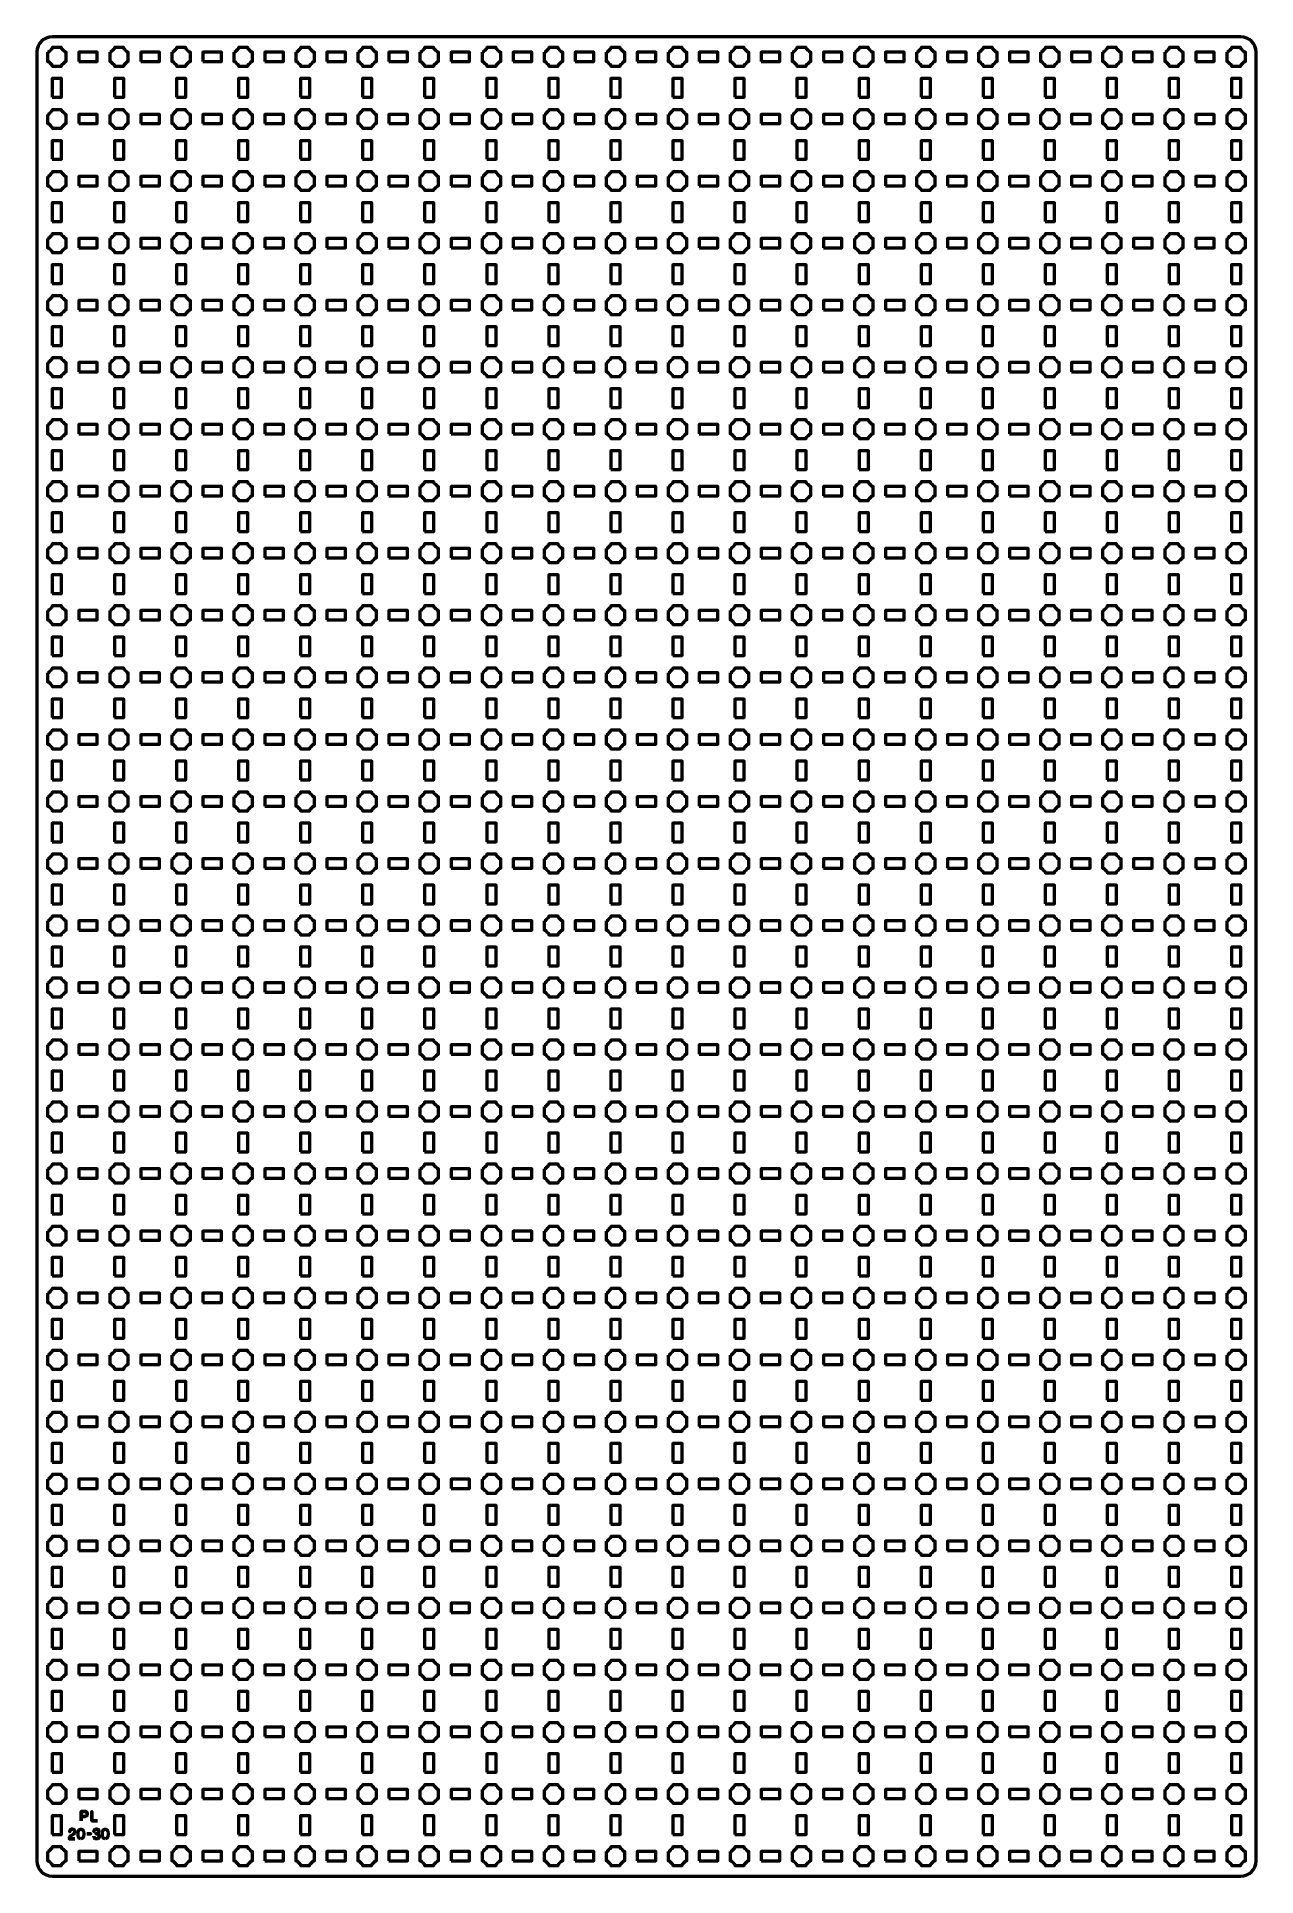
# Model space of a CAD drawing. Header units: centimetres. Extents: x -30.1 to 9.2, y -44.5 to 14.8.
import ezdxf

# ---------------------------------------------------------------- set-up
doc = ezdxf.new("R2010")
doc.units = ezdxf.units.CM
doc.header["$MEASUREMENT"] = 0
doc.layers.add('Layer 1', color=7, linetype='Continuous')

msp = doc.modelspace()

# ---------------------------------------------------------------- linework, layer by layer
at = {"layer": 'Layer 1', "color": 250, "lineweight": 53}
for points in [[(-28.8, 14), (-28.2, 14), (-28.2, 14.3), (-28.8, 14.3), (-28.8, 14)], [(-26.8, 14), (-26.2, 14), (-26.2, 14.3), (-26.8, 14.3), (-26.8, 14)], [(-24.8, 14), (-24.2, 14), (-24.2, 14.3), (-24.8, 14.3), (-24.8, 14)], [(-22.8, 14), (-22.2, 14), (-22.2, 14.3), (-22.8, 14.3), (-22.8, 14)], [(-20.8, 14), (-20.2, 14), (-20.2, 14.3), (-20.8, 14.3), (-20.8, 14)], [(-18.8, 14), (-18.2, 14), (-18.2, 14.3), (-18.8, 14.3), (-18.8, 14)], [(-16.8, 14), (-16.2, 14), (-16.2, 14.3), (-16.8, 14.3), (-16.8, 14)], [(-14.8, 14), (-14.2, 14), (-14.2, 14.3), (-14.8, 14.3), (-14.8, 14)], [(-12.8, 14), (-12.2, 14), (-12.2, 14.3), (-12.8, 14.3), (-12.8, 14)], [(-10.8, 14), (-10.2, 14), (-10.2, 14.3), (-10.8, 14.3), (-10.8, 14)], [(-8.8, 14), (-8.2, 14), (-8.2, 14.3), (-8.8, 14.3), (-8.8, 14)], [(-6.8, 14), (-6.2, 14), (-6.2, 14.3), (-6.8, 14.3), (-6.8, 14)], [(-4.8, 14), (-4.2, 14), (-4.2, 14.3), (-4.8, 14.3), (-4.8, 14)], [(-2.8, 14), (-2.2, 14), (-2.2, 14.3), (-2.8, 14.3), (-2.8, 14)], [(-0.8, 14), (-0.2, 14), (-0.2, 14.3), (-0.8, 14.3), (-0.8, 14)], [(1.2, 14), (1.8, 14), (1.8, 14.3), (1.2, 14.3), (1.2, 14)], [(3.2, 14), (3.8, 14), (3.8, 14.3), (3.2, 14.3), (3.2, 14)], [(5.2, 14), (5.8, 14), (5.8, 14.3), (5.2, 14.3), (5.2, 14)], [(7.2, 14), (7.8, 14), (7.8, 14.3), (7.2, 14.3), (7.2, 14)], [(-29.65, 12.85), (-29.35, 12.85), (-29.35, 13.45), (-29.65, 13.45), (-29.65, 12.85)], [(-27.65, 12.85), (-27.35, 12.85), (-27.35, 13.45), (-27.65, 13.45), (-27.65, 12.85)], [(-25.65, 12.85), (-25.35, 12.85), (-25.35, 13.45), (-25.65, 13.45), (-25.65, 12.85)], [(-23.65, 12.85), (-23.35, 12.85), (-23.35, 13.45), (-23.65, 13.45), (-23.65, 12.85)], [(-21.65, 12.85), (-21.35, 12.85), (-21.35, 13.45), (-21.65, 13.45), (-21.65, 12.85)], [(-19.65, 12.85), (-19.35, 12.85), (-19.35, 13.45), (-19.65, 13.45), (-19.65, 12.85)], [(-17.65, 12.85), (-17.35, 12.85), (-17.35, 13.45), (-17.65, 13.45), (-17.65, 12.85)], [(-15.65, 12.85), (-15.35, 12.85), (-15.35, 13.45), (-15.65, 13.45), (-15.65, 12.85)], [(-13.65, 12.85), (-13.35, 12.85), (-13.35, 13.45), (-13.65, 13.45), (-13.65, 12.85)], [(-11.65, 12.85), (-11.35, 12.85), (-11.35, 13.45), (-11.65, 13.45), (-11.65, 12.85)], [(-9.65, 12.85), (-9.35, 12.85), (-9.35, 13.45), (-9.65, 13.45), (-9.65, 12.85)], [(-7.65, 12.85), (-7.35, 12.85), (-7.35, 13.45), (-7.65, 13.45), (-7.65, 12.85)], [(-5.65, 12.85), (-5.35, 12.85), (-5.35, 13.45), (-5.65, 13.45), (-5.65, 12.85)], [(-3.65, 12.85), (-3.35, 12.85), (-3.35, 13.45), (-3.65, 13.45), (-3.65, 12.85)], [(-1.65, 12.85), (-1.35, 12.85), (-1.35, 13.45), (-1.65, 13.45), (-1.65, 12.85)], [(0.35, 12.85), (0.65, 12.85), (0.65, 13.45), (0.35, 13.45), (0.35, 12.85)], [(2.35, 12.85), (2.65, 12.85), (2.65, 13.45), (2.35, 13.45), (2.35, 12.85)], [(4.35, 12.85), (4.65, 12.85), (4.65, 13.45), (4.35, 13.45), (4.35, 12.85)], [(6.35, 12.85), (6.65, 12.85), (6.65, 13.45), (6.35, 13.45), (6.35, 12.85)], [(8.35, 12.85), (8.65, 12.85), (8.65, 13.45), (8.35, 13.45), (8.35, 12.85)], [(-28.8, 12), (-28.2, 12), (-28.2, 12.3), (-28.8, 12.3), (-28.8, 12)], [(-26.8, 12), (-26.2, 12), (-26.2, 12.3), (-26.8, 12.3), (-26.8, 12)], [(-24.8, 12), (-24.2, 12), (-24.2, 12.3), (-24.8, 12.3), (-24.8, 12)], [(-22.8, 12), (-22.2, 12), (-22.2, 12.3), (-22.8, 12.3), (-22.8, 12)], [(-20.8, 12), (-20.2, 12), (-20.2, 12.3), (-20.8, 12.3), (-20.8, 12)], [(-18.8, 12), (-18.2, 12), (-18.2, 12.3), (-18.8, 12.3), (-18.8, 12)], [(-16.8, 12), (-16.2, 12), (-16.2, 12.3), (-16.8, 12.3), (-16.8, 12)], [(-14.8, 12), (-14.2, 12), (-14.2, 12.3), (-14.8, 12.3), (-14.8, 12)], [(-12.8, 12), (-12.2, 12), (-12.2, 12.3), (-12.8, 12.3), (-12.8, 12)], [(-10.8, 12), (-10.2, 12), (-10.2, 12.3), (-10.8, 12.3), (-10.8, 12)], [(-8.8, 12), (-8.2, 12), (-8.2, 12.3), (-8.8, 12.3), (-8.8, 12)], [(-6.8, 12), (-6.2, 12), (-6.2, 12.3), (-6.8, 12.3), (-6.8, 12)], [(-4.8, 12), (-4.2, 12), (-4.2, 12.3), (-4.8, 12.3), (-4.8, 12)], [(-2.8, 12), (-2.2, 12), (-2.2, 12.3), (-2.8, 12.3), (-2.8, 12)], [(-0.8, 12), (-0.2, 12), (-0.2, 12.3), (-0.8, 12.3), (-0.8, 12)], [(1.2, 12), (1.8, 12), (1.8, 12.3), (1.2, 12.3), (1.2, 12)], [(3.2, 12), (3.8, 12), (3.8, 12.3), (3.2, 12.3), (3.2, 12)], [(5.2, 12), (5.8, 12), (5.8, 12.3), (5.2, 12.3), (5.2, 12)], [(7.2, 12), (7.8, 12), (7.8, 12.3), (7.2, 12.3), (7.2, 12)], [(-29.65, 10.85), (-29.35, 10.85), (-29.35, 11.45), (-29.65, 11.45), (-29.65, 10.85)], [(-27.65, 10.85), (-27.35, 10.85), (-27.35, 11.45), (-27.65, 11.45), (-27.65, 10.85)], [(-25.65, 10.85), (-25.35, 10.85), (-25.35, 11.45), (-25.65, 11.45), (-25.65, 10.85)], [(-23.65, 10.85), (-23.35, 10.85), (-23.35, 11.45), (-23.65, 11.45), (-23.65, 10.85)], [(-21.65, 10.85), (-21.35, 10.85), (-21.35, 11.45), (-21.65, 11.45), (-21.65, 10.85)], [(-19.65, 10.85), (-19.35, 10.85), (-19.35, 11.45), (-19.65, 11.45), (-19.65, 10.85)], [(-17.65, 10.85), (-17.35, 10.85), (-17.35, 11.45), (-17.65, 11.45), (-17.65, 10.85)], [(-15.65, 10.85), (-15.35, 10.85), (-15.35, 11.45), (-15.65, 11.45), (-15.65, 10.85)], [(-13.65, 10.85), (-13.35, 10.85), (-13.35, 11.45), (-13.65, 11.45), (-13.65, 10.85)], [(-11.65, 10.85), (-11.35, 10.85), (-11.35, 11.45), (-11.65, 11.45), (-11.65, 10.85)], [(-9.65, 10.85), (-9.35, 10.85), (-9.35, 11.45), (-9.65, 11.45), (-9.65, 10.85)], [(-7.65, 10.85), (-7.35, 10.85), (-7.35, 11.45), (-7.65, 11.45), (-7.65, 10.85)], [(-5.65, 10.85), (-5.35, 10.85), (-5.35, 11.45), (-5.65, 11.45), (-5.65, 10.85)], [(-3.65, 10.85), (-3.35, 10.85), (-3.35, 11.45), (-3.65, 11.45), (-3.65, 10.85)], [(-1.65, 10.85), (-1.35, 10.85), (-1.35, 11.45), (-1.65, 11.45), (-1.65, 10.85)], [(0.35, 10.85), (0.65, 10.85), (0.65, 11.45), (0.35, 11.45), (0.35, 10.85)], [(2.35, 10.85), (2.65, 10.85), (2.65, 11.45), (2.35, 11.45), (2.35, 10.85)], [(4.35, 10.85), (4.65, 10.85), (4.65, 11.45), (4.35, 11.45), (4.35, 10.85)], [(6.35, 10.85), (6.65, 10.85), (6.65, 11.45), (6.35, 11.45), (6.35, 10.85)], [(8.35, 10.85), (8.65, 10.85), (8.65, 11.45), (8.35, 11.45), (8.35, 10.85)], [(-28.8, 10), (-28.2, 10), (-28.2, 10.3), (-28.8, 10.3), (-28.8, 10)], [(-26.8, 10), (-26.2, 10), (-26.2, 10.3), (-26.8, 10.3), (-26.8, 10)], [(-24.8, 10), (-24.2, 10), (-24.2, 10.3), (-24.8, 10.3), (-24.8, 10)], [(-22.8, 10), (-22.2, 10), (-22.2, 10.3), (-22.8, 10.3), (-22.8, 10)], [(-20.8, 10), (-20.2, 10), (-20.2, 10.3), (-20.8, 10.3), (-20.8, 10)], [(-18.8, 10), (-18.2, 10), (-18.2, 10.3), (-18.8, 10.3), (-18.8, 10)], [(-16.8, 10), (-16.2, 10), (-16.2, 10.3), (-16.8, 10.3), (-16.8, 10)], [(-14.8, 10), (-14.2, 10), (-14.2, 10.3), (-14.8, 10.3), (-14.8, 10)], [(-12.8, 10), (-12.2, 10), (-12.2, 10.3), (-12.8, 10.3), (-12.8, 10)], [(-10.8, 10), (-10.2, 10), (-10.2, 10.3), (-10.8, 10.3), (-10.8, 10)], [(-8.8, 10), (-8.2, 10), (-8.2, 10.3), (-8.8, 10.3), (-8.8, 10)], [(-6.8, 10), (-6.2, 10), (-6.2, 10.3), (-6.8, 10.3), (-6.8, 10)], [(-4.8, 10), (-4.2, 10), (-4.2, 10.3), (-4.8, 10.3), (-4.8, 10)], [(-2.8, 10), (-2.2, 10), (-2.2, 10.3), (-2.8, 10.3), (-2.8, 10)], [(-0.8, 10), (-0.2, 10), (-0.2, 10.3), (-0.8, 10.3), (-0.8, 10)], [(1.2, 10), (1.8, 10), (1.8, 10.3), (1.2, 10.3), (1.2, 10)], [(3.2, 10), (3.8, 10), (3.8, 10.3), (3.2, 10.3), (3.2, 10)], [(5.2, 10), (5.8, 10), (5.8, 10.3), (5.2, 10.3), (5.2, 10)], [(7.2, 10), (7.8, 10), (7.8, 10.3), (7.2, 10.3), (7.2, 10)], [(-29.65, 8.85), (-29.35, 8.85), (-29.35, 9.45), (-29.65, 9.45), (-29.65, 8.85)], [(-27.65, 8.85), (-27.35, 8.85), (-27.35, 9.45), (-27.65, 9.45), (-27.65, 8.85)], [(-25.65, 8.85), (-25.35, 8.85), (-25.35, 9.45), (-25.65, 9.45), (-25.65, 8.85)], [(-23.65, 8.85), (-23.35, 8.85), (-23.35, 9.45), (-23.65, 9.45), (-23.65, 8.85)], [(-21.65, 8.85), (-21.35, 8.85), (-21.35, 9.45), (-21.65, 9.45), (-21.65, 8.85)], [(-19.65, 8.85), (-19.35, 8.85), (-19.35, 9.45), (-19.65, 9.45), (-19.65, 8.85)], [(-17.65, 8.85), (-17.35, 8.85), (-17.35, 9.45), (-17.65, 9.45), (-17.65, 8.85)], [(-15.65, 8.85), (-15.35, 8.85), (-15.35, 9.45), (-15.65, 9.45), (-15.65, 8.85)], [(-13.65, 8.85), (-13.35, 8.85), (-13.35, 9.45), (-13.65, 9.45), (-13.65, 8.85)], [(-11.65, 8.85), (-11.35, 8.85), (-11.35, 9.45), (-11.65, 9.45), (-11.65, 8.85)], [(-9.65, 8.85), (-9.35, 8.85), (-9.35, 9.45), (-9.65, 9.45), (-9.65, 8.85)], [(-7.65, 8.85), (-7.35, 8.85), (-7.35, 9.45), (-7.65, 9.45), (-7.65, 8.85)], [(-5.65, 8.85), (-5.35, 8.85), (-5.35, 9.45), (-5.65, 9.45), (-5.65, 8.85)], [(-3.65, 8.85), (-3.35, 8.85), (-3.35, 9.45), (-3.65, 9.45), (-3.65, 8.85)], [(-1.65, 8.85), (-1.35, 8.85), (-1.35, 9.45), (-1.65, 9.45), (-1.65, 8.85)], [(0.35, 8.85), (0.65, 8.85), (0.65, 9.45), (0.35, 9.45), (0.35, 8.85)], [(2.35, 8.85), (2.65, 8.85), (2.65, 9.45), (2.35, 9.45), (2.35, 8.85)], [(4.35, 8.85), (4.65, 8.85), (4.65, 9.45), (4.35, 9.45), (4.35, 8.85)], [(6.35, 8.85), (6.65, 8.85), (6.65, 9.45), (6.35, 9.45), (6.35, 8.85)], [(8.35, 8.85), (8.65, 8.85), (8.65, 9.45), (8.35, 9.45), (8.35, 8.85)], [(-28.8, 8), (-28.2, 8), (-28.2, 8.3), (-28.8, 8.3), (-28.8, 8)], [(-26.8, 8), (-26.2, 8), (-26.2, 8.3), (-26.8, 8.3), (-26.8, 8)], [(-24.8, 8), (-24.2, 8), (-24.2, 8.3), (-24.8, 8.3), (-24.8, 8)], [(-22.8, 8), (-22.2, 8), (-22.2, 8.3), (-22.8, 8.3), (-22.8, 8)], [(-20.8, 8), (-20.2, 8), (-20.2, 8.3), (-20.8, 8.3), (-20.8, 8)], [(-18.8, 8), (-18.2, 8), (-18.2, 8.3), (-18.8, 8.3), (-18.8, 8)], [(-16.8, 8), (-16.2, 8), (-16.2, 8.3), (-16.8, 8.3), (-16.8, 8)], [(-14.8, 8), (-14.2, 8), (-14.2, 8.3), (-14.8, 8.3), (-14.8, 8)], [(-12.8, 8), (-12.2, 8), (-12.2, 8.3), (-12.8, 8.3), (-12.8, 8)], [(-10.8, 8), (-10.2, 8), (-10.2, 8.3), (-10.8, 8.3), (-10.8, 8)], [(-8.8, 8), (-8.2, 8), (-8.2, 8.3), (-8.8, 8.3), (-8.8, 8)], [(-6.8, 8), (-6.2, 8), (-6.2, 8.3), (-6.8, 8.3), (-6.8, 8)], [(-4.8, 8), (-4.2, 8), (-4.2, 8.3), (-4.8, 8.3), (-4.8, 8)], [(-2.8, 8), (-2.2, 8), (-2.2, 8.3), (-2.8, 8.3), (-2.8, 8)], [(-0.8, 8), (-0.2, 8), (-0.2, 8.3), (-0.8, 8.3), (-0.8, 8)], [(1.2, 8), (1.8, 8), (1.8, 8.3), (1.2, 8.3), (1.2, 8)], [(3.2, 8), (3.8, 8), (3.8, 8.3), (3.2, 8.3), (3.2, 8)], [(5.2, 8), (5.8, 8), (5.8, 8.3), (5.2, 8.3), (5.2, 8)], [(7.2, 8), (7.8, 8), (7.8, 8.3), (7.2, 8.3), (7.2, 8)], [(-29.65, 6.85), (-29.35, 6.85), (-29.35, 7.45), (-29.65, 7.45), (-29.65, 6.85)], [(-27.65, 6.85), (-27.35, 6.85), (-27.35, 7.45), (-27.65, 7.45), (-27.65, 6.85)], [(-25.65, 6.85), (-25.35, 6.85), (-25.35, 7.45), (-25.65, 7.45), (-25.65, 6.85)], [(-23.65, 6.85), (-23.35, 6.85), (-23.35, 7.45), (-23.65, 7.45), (-23.65, 6.85)], [(-21.65, 6.85), (-21.35, 6.85), (-21.35, 7.45), (-21.65, 7.45), (-21.65, 6.85)], [(-19.65, 6.85), (-19.35, 6.85), (-19.35, 7.45), (-19.65, 7.45), (-19.65, 6.85)], [(-17.65, 6.85), (-17.35, 6.85), (-17.35, 7.45), (-17.65, 7.45), (-17.65, 6.85)], [(-15.65, 6.85), (-15.35, 6.85), (-15.35, 7.45), (-15.65, 7.45), (-15.65, 6.85)], [(-13.65, 6.85), (-13.35, 6.85), (-13.35, 7.45), (-13.65, 7.45), (-13.65, 6.85)], [(-11.65, 6.85), (-11.35, 6.85), (-11.35, 7.45), (-11.65, 7.45), (-11.65, 6.85)], [(-9.65, 6.85), (-9.35, 6.85), (-9.35, 7.45), (-9.65, 7.45), (-9.65, 6.85)], [(-7.65, 6.85), (-7.35, 6.85), (-7.35, 7.45), (-7.65, 7.45), (-7.65, 6.85)], [(-5.65, 6.85), (-5.35, 6.85), (-5.35, 7.45), (-5.65, 7.45), (-5.65, 6.85)], [(-3.65, 6.85), (-3.35, 6.85), (-3.35, 7.45), (-3.65, 7.45), (-3.65, 6.85)], [(-1.65, 6.85), (-1.35, 6.85), (-1.35, 7.45), (-1.65, 7.45), (-1.65, 6.85)], [(0.35, 6.85), (0.65, 6.85), (0.65, 7.45), (0.35, 7.45), (0.35, 6.85)], [(2.35, 6.85), (2.65, 6.85), (2.65, 7.45), (2.35, 7.45), (2.35, 6.85)], [(4.35, 6.85), (4.65, 6.85), (4.65, 7.45), (4.35, 7.45), (4.35, 6.85)], [(6.35, 6.85), (6.65, 6.85), (6.65, 7.45), (6.35, 7.45), (6.35, 6.85)], [(8.35, 6.85), (8.65, 6.85), (8.65, 7.45), (8.35, 7.45), (8.35, 6.85)], [(-28.8, 6), (-28.2, 6), (-28.2, 6.3), (-28.8, 6.3), (-28.8, 6)], [(-26.8, 6), (-26.2, 6), (-26.2, 6.3), (-26.8, 6.3), (-26.8, 6)], [(-24.8, 6), (-24.2, 6), (-24.2, 6.3), (-24.8, 6.3), (-24.8, 6)], [(-22.8, 6), (-22.2, 6), (-22.2, 6.3), (-22.8, 6.3), (-22.8, 6)], [(-20.8, 6), (-20.2, 6), (-20.2, 6.3), (-20.8, 6.3), (-20.8, 6)], [(-18.8, 6), (-18.2, 6), (-18.2, 6.3), (-18.8, 6.3), (-18.8, 6)], [(-16.8, 6), (-16.2, 6), (-16.2, 6.3), (-16.8, 6.3), (-16.8, 6)], [(-14.8, 6), (-14.2, 6), (-14.2, 6.3), (-14.8, 6.3), (-14.8, 6)], [(-12.8, 6), (-12.2, 6), (-12.2, 6.3), (-12.8, 6.3), (-12.8, 6)], [(-10.8, 6), (-10.2, 6), (-10.2, 6.3), (-10.8, 6.3), (-10.8, 6)], [(-8.8, 6), (-8.2, 6), (-8.2, 6.3), (-8.8, 6.3), (-8.8, 6)], [(-6.8, 6), (-6.2, 6), (-6.2, 6.3), (-6.8, 6.3), (-6.8, 6)], [(-4.8, 6), (-4.2, 6), (-4.2, 6.3), (-4.8, 6.3), (-4.8, 6)], [(-2.8, 6), (-2.2, 6), (-2.2, 6.3), (-2.8, 6.3), (-2.8, 6)], [(-0.8, 6), (-0.2, 6), (-0.2, 6.3), (-0.8, 6.3), (-0.8, 6)], [(1.2, 6), (1.8, 6), (1.8, 6.3), (1.2, 6.3), (1.2, 6)], [(3.2, 6), (3.8, 6), (3.8, 6.3), (3.2, 6.3), (3.2, 6)], [(5.2, 6), (5.8, 6), (5.8, 6.3), (5.2, 6.3), (5.2, 6)], [(7.2, 6), (7.8, 6), (7.8, 6.3), (7.2, 6.3), (7.2, 6)], [(-29.65, 4.85), (-29.35, 4.85), (-29.35, 5.45), (-29.65, 5.45), (-29.65, 4.85)], [(-27.65, 4.85), (-27.35, 4.85), (-27.35, 5.45), (-27.65, 5.45), (-27.65, 4.85)], [(-25.65, 4.85), (-25.35, 4.85), (-25.35, 5.45), (-25.65, 5.45), (-25.65, 4.85)], [(-23.65, 4.85), (-23.35, 4.85), (-23.35, 5.45), (-23.65, 5.45), (-23.65, 4.85)], [(-21.65, 4.85), (-21.35, 4.85), (-21.35, 5.45), (-21.65, 5.45), (-21.65, 4.85)], [(-19.65, 4.85), (-19.35, 4.85), (-19.35, 5.45), (-19.65, 5.45), (-19.65, 4.85)], [(-17.65, 4.85), (-17.35, 4.85), (-17.35, 5.45), (-17.65, 5.45), (-17.65, 4.85)], [(-15.65, 4.85), (-15.35, 4.85), (-15.35, 5.45), (-15.65, 5.45), (-15.65, 4.85)], [(-13.65, 4.85), (-13.35, 4.85), (-13.35, 5.45), (-13.65, 5.45), (-13.65, 4.85)], [(-11.65, 4.85), (-11.35, 4.85), (-11.35, 5.45), (-11.65, 5.45), (-11.65, 4.85)], [(-9.65, 4.85), (-9.35, 4.85), (-9.35, 5.45), (-9.65, 5.45), (-9.65, 4.85)], [(-7.65, 4.85), (-7.35, 4.85), (-7.35, 5.45), (-7.65, 5.45), (-7.65, 4.85)], [(-5.65, 4.85), (-5.35, 4.85), (-5.35, 5.45), (-5.65, 5.45), (-5.65, 4.85)], [(-3.65, 4.85), (-3.35, 4.85), (-3.35, 5.45), (-3.65, 5.45), (-3.65, 4.85)], [(-1.65, 4.85), (-1.35, 4.85), (-1.35, 5.45), (-1.65, 5.45), (-1.65, 4.85)], [(0.35, 4.85), (0.65, 4.85), (0.65, 5.45), (0.35, 5.45), (0.35, 4.85)], [(2.35, 4.85), (2.65, 4.85), (2.65, 5.45), (2.35, 5.45), (2.35, 4.85)], [(4.35, 4.85), (4.65, 4.85), (4.65, 5.45), (4.35, 5.45), (4.35, 4.85)], [(6.35, 4.85), (6.65, 4.85), (6.65, 5.45), (6.35, 5.45), (6.35, 4.85)], [(8.35, 4.85), (8.65, 4.85), (8.65, 5.45), (8.35, 5.45), (8.35, 4.85)], [(-28.8, 4), (-28.2, 4), (-28.2, 4.3), (-28.8, 4.3), (-28.8, 4)], [(-26.8, 4), (-26.2, 4), (-26.2, 4.3), (-26.8, 4.3), (-26.8, 4)], [(-24.8, 4), (-24.2, 4), (-24.2, 4.3), (-24.8, 4.3), (-24.8, 4)], [(-22.8, 4), (-22.2, 4), (-22.2, 4.3), (-22.8, 4.3), (-22.8, 4)], [(-20.8, 4), (-20.2, 4), (-20.2, 4.3), (-20.8, 4.3), (-20.8, 4)], [(-18.8, 4), (-18.2, 4), (-18.2, 4.3), (-18.8, 4.3), (-18.8, 4)], [(-16.8, 4), (-16.2, 4), (-16.2, 4.3), (-16.8, 4.3), (-16.8, 4)], [(-14.8, 4), (-14.2, 4), (-14.2, 4.3), (-14.8, 4.3), (-14.8, 4)], [(-12.8, 4), (-12.2, 4), (-12.2, 4.3), (-12.8, 4.3), (-12.8, 4)], [(-10.8, 4), (-10.2, 4), (-10.2, 4.3), (-10.8, 4.3), (-10.8, 4)], [(-8.8, 4), (-8.2, 4), (-8.2, 4.3), (-8.8, 4.3), (-8.8, 4)], [(-6.8, 4), (-6.2, 4), (-6.2, 4.3), (-6.8, 4.3), (-6.8, 4)], [(-4.8, 4), (-4.2, 4), (-4.2, 4.3), (-4.8, 4.3), (-4.8, 4)], [(-2.8, 4), (-2.2, 4), (-2.2, 4.3), (-2.8, 4.3), (-2.8, 4)], [(-0.8, 4), (-0.2, 4), (-0.2, 4.3), (-0.8, 4.3), (-0.8, 4)], [(1.2, 4), (1.8, 4), (1.8, 4.3), (1.2, 4.3), (1.2, 4)], [(3.2, 4), (3.8, 4), (3.8, 4.3), (3.2, 4.3), (3.2, 4)], [(5.2, 4), (5.8, 4), (5.8, 4.3), (5.2, 4.3), (5.2, 4)], [(7.2, 4), (7.8, 4), (7.8, 4.3), (7.2, 4.3), (7.2, 4)], [(-29.65, 2.85), (-29.35, 2.85), (-29.35, 3.45), (-29.65, 3.45), (-29.65, 2.85)], [(-27.65, 2.85), (-27.35, 2.85), (-27.35, 3.45), (-27.65, 3.45), (-27.65, 2.85)], [(-25.65, 2.85), (-25.35, 2.85), (-25.35, 3.45), (-25.65, 3.45), (-25.65, 2.85)], [(-23.65, 2.85), (-23.35, 2.85), (-23.35, 3.45), (-23.65, 3.45), (-23.65, 2.85)], [(-21.65, 2.85), (-21.35, 2.85), (-21.35, 3.45), (-21.65, 3.45), (-21.65, 2.85)], [(-19.65, 2.85), (-19.35, 2.85), (-19.35, 3.45), (-19.65, 3.45), (-19.65, 2.85)], [(-17.65, 2.85), (-17.35, 2.85), (-17.35, 3.45), (-17.65, 3.45), (-17.65, 2.85)], [(-15.65, 2.85), (-15.35, 2.85), (-15.35, 3.45), (-15.65, 3.45), (-15.65, 2.85)], [(-13.65, 2.85), (-13.35, 2.85), (-13.35, 3.45), (-13.65, 3.45), (-13.65, 2.85)], [(-11.65, 2.85), (-11.35, 2.85), (-11.35, 3.45), (-11.65, 3.45), (-11.65, 2.85)], [(-9.65, 2.85), (-9.35, 2.85), (-9.35, 3.45), (-9.65, 3.45), (-9.65, 2.85)], [(-7.65, 2.85), (-7.35, 2.85), (-7.35, 3.45), (-7.65, 3.45), (-7.65, 2.85)], [(-5.65, 2.85), (-5.35, 2.85), (-5.35, 3.45), (-5.65, 3.45), (-5.65, 2.85)], [(-3.65, 2.85), (-3.35, 2.85), (-3.35, 3.45), (-3.65, 3.45), (-3.65, 2.85)], [(-1.65, 2.85), (-1.35, 2.85), (-1.35, 3.45), (-1.65, 3.45), (-1.65, 2.85)], [(0.35, 2.85), (0.65, 2.85), (0.65, 3.45), (0.35, 3.45), (0.35, 2.85)], [(2.35, 2.85), (2.65, 2.85), (2.65, 3.45), (2.35, 3.45), (2.35, 2.85)], [(4.35, 2.85), (4.65, 2.85), (4.65, 3.45), (4.35, 3.45), (4.35, 2.85)], [(6.35, 2.85), (6.65, 2.85), (6.65, 3.45), (6.35, 3.45), (6.35, 2.85)], [(8.35, 2.85), (8.65, 2.85), (8.65, 3.45), (8.35, 3.45), (8.35, 2.85)], [(-28.8, 2), (-28.2, 2), (-28.2, 2.3), (-28.8, 2.3), (-28.8, 2)], [(-26.8, 2), (-26.2, 2), (-26.2, 2.3), (-26.8, 2.3), (-26.8, 2)], [(-24.8, 2), (-24.2, 2), (-24.2, 2.3), (-24.8, 2.3), (-24.8, 2)], [(-22.8, 2), (-22.2, 2), (-22.2, 2.3), (-22.8, 2.3), (-22.8, 2)], [(-20.8, 2), (-20.2, 2), (-20.2, 2.3), (-20.8, 2.3), (-20.8, 2)], [(-18.8, 2), (-18.2, 2), (-18.2, 2.3), (-18.8, 2.3), (-18.8, 2)], [(-16.8, 2), (-16.2, 2), (-16.2, 2.3), (-16.8, 2.3), (-16.8, 2)], [(-14.8, 2), (-14.2, 2), (-14.2, 2.3), (-14.8, 2.3), (-14.8, 2)], [(-12.8, 2), (-12.2, 2), (-12.2, 2.3), (-12.8, 2.3), (-12.8, 2)], [(-10.8, 2), (-10.2, 2), (-10.2, 2.3), (-10.8, 2.3), (-10.8, 2)], [(-8.8, 2), (-8.2, 2), (-8.2, 2.3), (-8.8, 2.3), (-8.8, 2)], [(-6.8, 2), (-6.2, 2), (-6.2, 2.3), (-6.8, 2.3), (-6.8, 2)], [(-4.8, 2), (-4.2, 2), (-4.2, 2.3), (-4.8, 2.3), (-4.8, 2)], [(-2.8, 2), (-2.2, 2), (-2.2, 2.3), (-2.8, 2.3), (-2.8, 2)], [(-0.8, 2), (-0.2, 2), (-0.2, 2.3), (-0.8, 2.3), (-0.8, 2)], [(1.2, 2), (1.8, 2), (1.8, 2.3), (1.2, 2.3), (1.2, 2)], [(3.2, 2), (3.8, 2), (3.8, 2.3), (3.2, 2.3), (3.2, 2)], [(5.2, 2), (5.8, 2), (5.8, 2.3), (5.2, 2.3), (5.2, 2)], [(7.2, 2), (7.8, 2), (7.8, 2.3), (7.2, 2.3), (7.2, 2)], [(-29.65, 0.85), (-29.35, 0.85), (-29.35, 1.45), (-29.65, 1.45), (-29.65, 0.85)], [(-27.65, 0.85), (-27.35, 0.85), (-27.35, 1.45), (-27.65, 1.45), (-27.65, 0.85)], [(-25.65, 0.85), (-25.35, 0.85), (-25.35, 1.45), (-25.65, 1.45), (-25.65, 0.85)], [(-23.65, 0.85), (-23.35, 0.85), (-23.35, 1.45), (-23.65, 1.45), (-23.65, 0.85)], [(-21.65, 0.85), (-21.35, 0.85), (-21.35, 1.45), (-21.65, 1.45), (-21.65, 0.85)], [(-19.65, 0.85), (-19.35, 0.85), (-19.35, 1.45), (-19.65, 1.45), (-19.65, 0.85)], [(-17.65, 0.85), (-17.35, 0.85), (-17.35, 1.45), (-17.65, 1.45), (-17.65, 0.85)], [(-15.65, 0.85), (-15.35, 0.85), (-15.35, 1.45), (-15.65, 1.45), (-15.65, 0.85)], [(-13.65, 0.85), (-13.35, 0.85), (-13.35, 1.45), (-13.65, 1.45), (-13.65, 0.85)], [(-11.65, 0.85), (-11.35, 0.85), (-11.35, 1.45), (-11.65, 1.45), (-11.65, 0.85)], [(-9.65, 0.85), (-9.35, 0.85), (-9.35, 1.45), (-9.65, 1.45), (-9.65, 0.85)], [(-7.65, 0.85), (-7.35, 0.85), (-7.35, 1.45), (-7.65, 1.45), (-7.65, 0.85)], [(-5.65, 0.85), (-5.35, 0.85), (-5.35, 1.45), (-5.65, 1.45), (-5.65, 0.85)], [(-3.65, 0.85), (-3.35, 0.85), (-3.35, 1.45), (-3.65, 1.45), (-3.65, 0.85)], [(-1.65, 0.85), (-1.35, 0.85), (-1.35, 1.45), (-1.65, 1.45), (-1.65, 0.85)], [(0.35, 0.85), (0.65, 0.85), (0.65, 1.45), (0.35, 1.45), (0.35, 0.85)], [(2.35, 0.85), (2.65, 0.85), (2.65, 1.45), (2.35, 1.45), (2.35, 0.85)], [(4.35, 0.85), (4.65, 0.85), (4.65, 1.45), (4.35, 1.45), (4.35, 0.85)], [(6.35, 0.85), (6.65, 0.85), (6.65, 1.45), (6.35, 1.45), (6.35, 0.85)], [(8.35, 0.85), (8.65, 0.85), (8.65, 1.45), (8.35, 1.45), (8.35, 0.85)], [(-28.8, 0), (-28.2, 0), (-28.2, 0.3), (-28.8, 0.3), (-28.8, 0)], [(-26.8, 0), (-26.2, 0), (-26.2, 0.3), (-26.8, 0.3), (-26.8, 0)], [(-24.8, 0), (-24.2, 0), (-24.2, 0.3), (-24.8, 0.3), (-24.8, 0)], [(-22.8, 0), (-22.2, 0), (-22.2, 0.3), (-22.8, 0.3), (-22.8, 0)], [(-20.8, 0), (-20.2, 0), (-20.2, 0.3), (-20.8, 0.3), (-20.8, 0)], [(-18.8, 0), (-18.2, 0), (-18.2, 0.3), (-18.8, 0.3), (-18.8, 0)], [(-16.8, 0), (-16.2, 0), (-16.2, 0.3), (-16.8, 0.3), (-16.8, 0)], [(-14.8, 0), (-14.2, 0), (-14.2, 0.3), (-14.8, 0.3), (-14.8, 0)], [(-12.8, 0), (-12.2, 0), (-12.2, 0.3), (-12.8, 0.3), (-12.8, 0)], [(-10.8, 0), (-10.2, 0), (-10.2, 0.3), (-10.8, 0.3), (-10.8, 0)], [(-8.8, 0), (-8.2, 0), (-8.2, 0.3), (-8.8, 0.3), (-8.8, 0)], [(-6.8, 0), (-6.2, 0), (-6.2, 0.3), (-6.8, 0.3), (-6.8, 0)], [(-4.8, 0), (-4.2, 0), (-4.2, 0.3), (-4.8, 0.3), (-4.8, 0)], [(-2.8, 0), (-2.2, 0), (-2.2, 0.3), (-2.8, 0.3), (-2.8, 0)], [(-0.8, 0), (-0.2, 0), (-0.2, 0.3), (-0.8, 0.3), (-0.8, 0)], [(1.2, 0), (1.8, 0), (1.8, 0.3), (1.2, 0.3), (1.2, 0)], [(3.2, 0), (3.8, 0), (3.8, 0.3), (3.2, 0.3), (3.2, 0)], [(5.2, 0), (5.8, 0), (5.8, 0.3), (5.2, 0.3), (5.2, 0)], [(7.2, 0), (7.8, 0), (7.8, 0.3), (7.2, 0.3), (7.2, 0)], [(-29.65, -1.15), (-29.35, -1.15), (-29.35, -0.55), (-29.65, -0.55), (-29.65, -1.15)], [(-27.65, -1.15), (-27.35, -1.15), (-27.35, -0.55), (-27.65, -0.55), (-27.65, -1.15)], [(-25.65, -1.15), (-25.35, -1.15), (-25.35, -0.55), (-25.65, -0.55), (-25.65, -1.15)], [(-23.65, -1.15), (-23.35, -1.15), (-23.35, -0.55), (-23.65, -0.55), (-23.65, -1.15)], [(-21.65, -1.15), (-21.35, -1.15), (-21.35, -0.55), (-21.65, -0.55), (-21.65, -1.15)], [(-19.65, -1.15), (-19.35, -1.15), (-19.35, -0.55), (-19.65, -0.55), (-19.65, -1.15)], [(-17.65, -1.15), (-17.35, -1.15), (-17.35, -0.55), (-17.65, -0.55), (-17.65, -1.15)], [(-15.65, -1.15), (-15.35, -1.15), (-15.35, -0.55), (-15.65, -0.55), (-15.65, -1.15)], [(-13.65, -1.15), (-13.35, -1.15), (-13.35, -0.55), (-13.65, -0.55), (-13.65, -1.15)], [(-11.65, -1.15), (-11.35, -1.15), (-11.35, -0.55), (-11.65, -0.55), (-11.65, -1.15)], [(-9.65, -1.15), (-9.35, -1.15), (-9.35, -0.55), (-9.65, -0.55), (-9.65, -1.15)], [(-7.65, -1.15), (-7.35, -1.15), (-7.35, -0.55), (-7.65, -0.55), (-7.65, -1.15)], [(-5.65, -1.15), (-5.35, -1.15), (-5.35, -0.55), (-5.65, -0.55), (-5.65, -1.15)], [(-3.65, -1.15), (-3.35, -1.15), (-3.35, -0.55), (-3.65, -0.55), (-3.65, -1.15)], [(-1.65, -1.15), (-1.35, -1.15), (-1.35, -0.55), (-1.65, -0.55), (-1.65, -1.15)], [(0.35, -1.15), (0.65, -1.15), (0.65, -0.55), (0.35, -0.55), (0.35, -1.15)], [(2.35, -1.15), (2.65, -1.15), (2.65, -0.55), (2.35, -0.55), (2.35, -1.15)], [(4.35, -1.15), (4.65, -1.15), (4.65, -0.55), (4.35, -0.55), (4.35, -1.15)], [(6.35, -1.15), (6.65, -1.15), (6.65, -0.55), (6.35, -0.55), (6.35, -1.15)], [(8.35, -1.15), (8.65, -1.15), (8.65, -0.55), (8.35, -0.55), (8.35, -1.15)], [(-28.8, -2), (-28.2, -2), (-28.2, -1.7), (-28.8, -1.7), (-28.8, -2)], [(-26.8, -2), (-26.2, -2), (-26.2, -1.7), (-26.8, -1.7), (-26.8, -2)], [(-24.8, -2), (-24.2, -2), (-24.2, -1.7), (-24.8, -1.7), (-24.8, -2)], [(-22.8, -2), (-22.2, -2), (-22.2, -1.7), (-22.8, -1.7), (-22.8, -2)], [(-20.8, -2), (-20.2, -2), (-20.2, -1.7), (-20.8, -1.7), (-20.8, -2)], [(-18.8, -2), (-18.2, -2), (-18.2, -1.7), (-18.8, -1.7), (-18.8, -2)], [(-16.8, -2), (-16.2, -2), (-16.2, -1.7), (-16.8, -1.7), (-16.8, -2)], [(-14.8, -2), (-14.2, -2), (-14.2, -1.7), (-14.8, -1.7), (-14.8, -2)], [(-12.8, -2), (-12.2, -2), (-12.2, -1.7), (-12.8, -1.7), (-12.8, -2)], [(-10.8, -2), (-10.2, -2), (-10.2, -1.7), (-10.8, -1.7), (-10.8, -2)], [(-8.8, -2), (-8.2, -2), (-8.2, -1.7), (-8.8, -1.7), (-8.8, -2)], [(-6.8, -2), (-6.2, -2), (-6.2, -1.7), (-6.8, -1.7), (-6.8, -2)], [(-4.8, -2), (-4.2, -2), (-4.2, -1.7), (-4.8, -1.7), (-4.8, -2)], [(-2.8, -2), (-2.2, -2), (-2.2, -1.7), (-2.8, -1.7), (-2.8, -2)], [(-0.8, -2), (-0.2, -2), (-0.2, -1.7), (-0.8, -1.7), (-0.8, -2)], [(1.2, -2), (1.8, -2), (1.8, -1.7), (1.2, -1.7), (1.2, -2)], [(3.2, -2), (3.8, -2), (3.8, -1.7), (3.2, -1.7), (3.2, -2)], [(5.2, -2), (5.8, -2), (5.8, -1.7), (5.2, -1.7), (5.2, -2)], [(7.2, -2), (7.8, -2), (7.8, -1.7), (7.2, -1.7), (7.2, -2)], [(-29.65, -3.15), (-29.35, -3.15), (-29.35, -2.55), (-29.65, -2.55), (-29.65, -3.15)], [(-27.65, -3.15), (-27.35, -3.15), (-27.35, -2.55), (-27.65, -2.55), (-27.65, -3.15)], [(-25.65, -3.15), (-25.35, -3.15), (-25.35, -2.55), (-25.65, -2.55), (-25.65, -3.15)], [(-23.65, -3.15), (-23.35, -3.15), (-23.35, -2.55), (-23.65, -2.55), (-23.65, -3.15)], [(-21.65, -3.15), (-21.35, -3.15), (-21.35, -2.55), (-21.65, -2.55), (-21.65, -3.15)], [(-19.65, -3.15), (-19.35, -3.15), (-19.35, -2.55), (-19.65, -2.55), (-19.65, -3.15)], [(-17.65, -3.15), (-17.35, -3.15), (-17.35, -2.55), (-17.65, -2.55), (-17.65, -3.15)], [(-15.65, -3.15), (-15.35, -3.15), (-15.35, -2.55), (-15.65, -2.55), (-15.65, -3.15)], [(-13.65, -3.15), (-13.35, -3.15), (-13.35, -2.55), (-13.65, -2.55), (-13.65, -3.15)], [(-11.65, -3.15), (-11.35, -3.15), (-11.35, -2.55), (-11.65, -2.55), (-11.65, -3.15)], [(-9.65, -3.15), (-9.35, -3.15), (-9.35, -2.55), (-9.65, -2.55), (-9.65, -3.15)], [(-7.65, -3.15), (-7.35, -3.15), (-7.35, -2.55), (-7.65, -2.55), (-7.65, -3.15)], [(-5.65, -3.15), (-5.35, -3.15), (-5.35, -2.55), (-5.65, -2.55), (-5.65, -3.15)], [(-3.65, -3.15), (-3.35, -3.15), (-3.35, -2.55), (-3.65, -2.55), (-3.65, -3.15)], [(-1.65, -3.15), (-1.35, -3.15), (-1.35, -2.55), (-1.65, -2.55), (-1.65, -3.15)], [(0.35, -3.15), (0.65, -3.15), (0.65, -2.55), (0.35, -2.55), (0.35, -3.15)], [(2.35, -3.15), (2.65, -3.15), (2.65, -2.55), (2.35, -2.55), (2.35, -3.15)], [(4.35, -3.15), (4.65, -3.15), (4.65, -2.55), (4.35, -2.55), (4.35, -3.15)], [(6.35, -3.15), (6.65, -3.15), (6.65, -2.55), (6.35, -2.55), (6.35, -3.15)], [(8.35, -3.15), (8.65, -3.15), (8.65, -2.55), (8.35, -2.55), (8.35, -3.15)], [(-28.8, -4), (-28.2, -4), (-28.2, -3.7), (-28.8, -3.7), (-28.8, -4)], [(-26.8, -4), (-26.2, -4), (-26.2, -3.7), (-26.8, -3.7), (-26.8, -4)], [(-24.8, -4), (-24.2, -4), (-24.2, -3.7), (-24.8, -3.7), (-24.8, -4)], [(-22.8, -4), (-22.2, -4), (-22.2, -3.7), (-22.8, -3.7), (-22.8, -4)], [(-20.8, -4), (-20.2, -4), (-20.2, -3.7), (-20.8, -3.7), (-20.8, -4)], [(-18.8, -4), (-18.2, -4), (-18.2, -3.7), (-18.8, -3.7), (-18.8, -4)], [(-16.8, -4), (-16.2, -4), (-16.2, -3.7), (-16.8, -3.7), (-16.8, -4)], [(-14.8, -4), (-14.2, -4), (-14.2, -3.7), (-14.8, -3.7), (-14.8, -4)], [(-12.8, -4), (-12.2, -4), (-12.2, -3.7), (-12.8, -3.7), (-12.8, -4)], [(-10.8, -4), (-10.2, -4), (-10.2, -3.7), (-10.8, -3.7), (-10.8, -4)], [(-8.8, -4), (-8.2, -4), (-8.2, -3.7), (-8.8, -3.7), (-8.8, -4)], [(-6.8, -4), (-6.2, -4), (-6.2, -3.7), (-6.8, -3.7), (-6.8, -4)], [(-4.8, -4), (-4.2, -4), (-4.2, -3.7), (-4.8, -3.7), (-4.8, -4)], [(-2.8, -4), (-2.2, -4), (-2.2, -3.7), (-2.8, -3.7), (-2.8, -4)], [(-0.8, -4), (-0.2, -4), (-0.2, -3.7), (-0.8, -3.7), (-0.8, -4)], [(1.2, -4), (1.8, -4), (1.8, -3.7), (1.2, -3.7), (1.2, -4)], [(3.2, -4), (3.8, -4), (3.8, -3.7), (3.2, -3.7), (3.2, -4)], [(5.2, -4), (5.8, -4), (5.8, -3.7), (5.2, -3.7), (5.2, -4)], [(7.2, -4), (7.8, -4), (7.8, -3.7), (7.2, -3.7), (7.2, -4)], [(-29.65, -5.15), (-29.35, -5.15), (-29.35, -4.55), (-29.65, -4.55), (-29.65, -5.15)], [(-27.65, -5.15), (-27.35, -5.15), (-27.35, -4.55), (-27.65, -4.55), (-27.65, -5.15)], [(-25.65, -5.15), (-25.35, -5.15), (-25.35, -4.55), (-25.65, -4.55), (-25.65, -5.15)], [(-23.65, -5.15), (-23.35, -5.15), (-23.35, -4.55), (-23.65, -4.55), (-23.65, -5.15)], [(-21.65, -5.15), (-21.35, -5.15), (-21.35, -4.55), (-21.65, -4.55), (-21.65, -5.15)], [(-19.65, -5.15), (-19.35, -5.15), (-19.35, -4.55), (-19.65, -4.55), (-19.65, -5.15)], [(-17.65, -5.15), (-17.35, -5.15), (-17.35, -4.55), (-17.65, -4.55), (-17.65, -5.15)], [(-15.65, -5.15), (-15.35, -5.15), (-15.35, -4.55), (-15.65, -4.55), (-15.65, -5.15)], [(-13.65, -5.15), (-13.35, -5.15), (-13.35, -4.55), (-13.65, -4.55), (-13.65, -5.15)], [(-11.65, -5.15), (-11.35, -5.15), (-11.35, -4.55), (-11.65, -4.55), (-11.65, -5.15)], [(-9.65, -5.15), (-9.35, -5.15), (-9.35, -4.55), (-9.65, -4.55), (-9.65, -5.15)], [(-7.65, -5.15), (-7.35, -5.15), (-7.35, -4.55), (-7.65, -4.55), (-7.65, -5.15)], [(-5.65, -5.15), (-5.35, -5.15), (-5.35, -4.55), (-5.65, -4.55), (-5.65, -5.15)], [(-3.65, -5.15), (-3.35, -5.15), (-3.35, -4.55), (-3.65, -4.55), (-3.65, -5.15)], [(-1.65, -5.15), (-1.35, -5.15), (-1.35, -4.55), (-1.65, -4.55), (-1.65, -5.15)], [(0.35, -5.15), (0.65, -5.15), (0.65, -4.55), (0.35, -4.55), (0.35, -5.15)], [(2.35, -5.15), (2.65, -5.15), (2.65, -4.55), (2.35, -4.55), (2.35, -5.15)], [(4.35, -5.15), (4.65, -5.15), (4.65, -4.55), (4.35, -4.55), (4.35, -5.15)], [(6.35, -5.15), (6.65, -5.15), (6.65, -4.55), (6.35, -4.55), (6.35, -5.15)], [(8.35, -5.15), (8.65, -5.15), (8.65, -4.55), (8.35, -4.55), (8.35, -5.15)], [(-28.8, -6), (-28.2, -6), (-28.2, -5.7), (-28.8, -5.7), (-28.8, -6)], [(-26.8, -6), (-26.2, -6), (-26.2, -5.7), (-26.8, -5.7), (-26.8, -6)], [(-24.8, -6), (-24.2, -6), (-24.2, -5.7), (-24.8, -5.7), (-24.8, -6)], [(-22.8, -6), (-22.2, -6), (-22.2, -5.7), (-22.8, -5.7), (-22.8, -6)], [(-20.8, -6), (-20.2, -6), (-20.2, -5.7), (-20.8, -5.7), (-20.8, -6)], [(-18.8, -6), (-18.2, -6), (-18.2, -5.7), (-18.8, -5.7), (-18.8, -6)], [(-16.8, -6), (-16.2, -6), (-16.2, -5.7), (-16.8, -5.7), (-16.8, -6)], [(-14.8, -6), (-14.2, -6), (-14.2, -5.7), (-14.8, -5.7), (-14.8, -6)], [(-12.8, -6), (-12.2, -6), (-12.2, -5.7), (-12.8, -5.7), (-12.8, -6)], [(-10.8, -6), (-10.2, -6), (-10.2, -5.7), (-10.8, -5.7), (-10.8, -6)], [(-8.8, -6), (-8.2, -6), (-8.2, -5.7), (-8.8, -5.7), (-8.8, -6)], [(-6.8, -6), (-6.2, -6), (-6.2, -5.7), (-6.8, -5.7), (-6.8, -6)], [(-4.8, -6), (-4.2, -6), (-4.2, -5.7), (-4.8, -5.7), (-4.8, -6)], [(-2.8, -6), (-2.2, -6), (-2.2, -5.7), (-2.8, -5.7), (-2.8, -6)], [(-0.8, -6), (-0.2, -6), (-0.2, -5.7), (-0.8, -5.7), (-0.8, -6)], [(1.2, -6), (1.8, -6), (1.8, -5.7), (1.2, -5.7), (1.2, -6)], [(3.2, -6), (3.8, -6), (3.8, -5.7), (3.2, -5.7), (3.2, -6)], [(5.2, -6), (5.8, -6), (5.8, -5.7), (5.2, -5.7), (5.2, -6)], [(7.2, -6), (7.8, -6), (7.8, -5.7), (7.2, -5.7), (7.2, -6)], [(-29.65, -7.15), (-29.35, -7.15), (-29.35, -6.55), (-29.65, -6.55), (-29.65, -7.15)], [(-27.65, -7.15), (-27.35, -7.15), (-27.35, -6.55), (-27.65, -6.55), (-27.65, -7.15)], [(-25.65, -7.15), (-25.35, -7.15), (-25.35, -6.55), (-25.65, -6.55), (-25.65, -7.15)], [(-23.65, -7.15), (-23.35, -7.15), (-23.35, -6.55), (-23.65, -6.55), (-23.65, -7.15)], [(-21.65, -7.15), (-21.35, -7.15), (-21.35, -6.55), (-21.65, -6.55), (-21.65, -7.15)], [(-19.65, -7.15), (-19.35, -7.15), (-19.35, -6.55), (-19.65, -6.55), (-19.65, -7.15)], [(-17.65, -7.15), (-17.35, -7.15), (-17.35, -6.55), (-17.65, -6.55), (-17.65, -7.15)], [(-15.65, -7.15), (-15.35, -7.15), (-15.35, -6.55), (-15.65, -6.55), (-15.65, -7.15)], [(-13.65, -7.15), (-13.35, -7.15), (-13.35, -6.55), (-13.65, -6.55), (-13.65, -7.15)], [(-11.65, -7.15), (-11.35, -7.15), (-11.35, -6.55), (-11.65, -6.55), (-11.65, -7.15)], [(-9.65, -7.15), (-9.35, -7.15), (-9.35, -6.55), (-9.65, -6.55), (-9.65, -7.15)], [(-7.65, -7.15), (-7.35, -7.15), (-7.35, -6.55), (-7.65, -6.55), (-7.65, -7.15)], [(-5.65, -7.15), (-5.35, -7.15), (-5.35, -6.55), (-5.65, -6.55), (-5.65, -7.15)], [(-3.65, -7.15), (-3.35, -7.15), (-3.35, -6.55), (-3.65, -6.55), (-3.65, -7.15)], [(-1.65, -7.15), (-1.35, -7.15), (-1.35, -6.55), (-1.65, -6.55), (-1.65, -7.15)], [(0.35, -7.15), (0.65, -7.15), (0.65, -6.55), (0.35, -6.55), (0.35, -7.15)], [(2.35, -7.15), (2.65, -7.15), (2.65, -6.55), (2.35, -6.55), (2.35, -7.15)], [(4.35, -7.15), (4.65, -7.15), (4.65, -6.55), (4.35, -6.55), (4.35, -7.15)], [(6.35, -7.15), (6.65, -7.15), (6.65, -6.55), (6.35, -6.55), (6.35, -7.15)], [(8.35, -7.15), (8.65, -7.15), (8.65, -6.55), (8.35, -6.55), (8.35, -7.15)], [(-28.8, -8), (-28.2, -8), (-28.2, -7.7), (-28.8, -7.7), (-28.8, -8)], [(-26.8, -8), (-26.2, -8), (-26.2, -7.7), (-26.8, -7.7), (-26.8, -8)], [(-24.8, -8), (-24.2, -8), (-24.2, -7.7), (-24.8, -7.7), (-24.8, -8)], [(-22.8, -8), (-22.2, -8), (-22.2, -7.7), (-22.8, -7.7), (-22.8, -8)], [(-20.8, -8), (-20.2, -8), (-20.2, -7.7), (-20.8, -7.7), (-20.8, -8)], [(-18.8, -8), (-18.2, -8), (-18.2, -7.7), (-18.8, -7.7), (-18.8, -8)], [(-16.8, -8), (-16.2, -8), (-16.2, -7.7), (-16.8, -7.7), (-16.8, -8)], [(-14.8, -8), (-14.2, -8), (-14.2, -7.7), (-14.8, -7.7), (-14.8, -8)], [(-12.8, -8), (-12.2, -8), (-12.2, -7.7), (-12.8, -7.7), (-12.8, -8)], [(-10.8, -8), (-10.2, -8), (-10.2, -7.7), (-10.8, -7.7), (-10.8, -8)], [(-8.8, -8), (-8.2, -8), (-8.2, -7.7), (-8.8, -7.7), (-8.8, -8)], [(-6.8, -8), (-6.2, -8), (-6.2, -7.7), (-6.8, -7.7), (-6.8, -8)], [(-4.8, -8), (-4.2, -8), (-4.2, -7.7), (-4.8, -7.7), (-4.8, -8)], [(-2.8, -8), (-2.2, -8), (-2.2, -7.7), (-2.8, -7.7), (-2.8, -8)], [(-0.8, -8), (-0.2, -8), (-0.2, -7.7), (-0.8, -7.7), (-0.8, -8)], [(1.2, -8), (1.8, -8), (1.8, -7.7), (1.2, -7.7), (1.2, -8)], [(3.2, -8), (3.8, -8), (3.8, -7.7), (3.2, -7.7), (3.2, -8)], [(5.2, -8), (5.8, -8), (5.8, -7.7), (5.2, -7.7), (5.2, -8)], [(7.2, -8), (7.8, -8), (7.8, -7.7), (7.2, -7.7), (7.2, -8)], [(-29.65, -9.15), (-29.35, -9.15), (-29.35, -8.55), (-29.65, -8.55), (-29.65, -9.15)], [(-27.65, -9.15), (-27.35, -9.15), (-27.35, -8.55), (-27.65, -8.55), (-27.65, -9.15)], [(-25.65, -9.15), (-25.35, -9.15), (-25.35, -8.55), (-25.65, -8.55), (-25.65, -9.15)], [(-23.65, -9.15), (-23.35, -9.15), (-23.35, -8.55), (-23.65, -8.55), (-23.65, -9.15)], [(-21.65, -9.15), (-21.35, -9.15), (-21.35, -8.55), (-21.65, -8.55), (-21.65, -9.15)], [(-19.65, -9.15), (-19.35, -9.15), (-19.35, -8.55), (-19.65, -8.55), (-19.65, -9.15)], [(-17.65, -9.15), (-17.35, -9.15), (-17.35, -8.55), (-17.65, -8.55), (-17.65, -9.15)], [(-15.65, -9.15), (-15.35, -9.15), (-15.35, -8.55), (-15.65, -8.55), (-15.65, -9.15)], [(-13.65, -9.15), (-13.35, -9.15), (-13.35, -8.55), (-13.65, -8.55), (-13.65, -9.15)], [(-11.65, -9.15), (-11.35, -9.15), (-11.35, -8.55), (-11.65, -8.55), (-11.65, -9.15)], [(-9.65, -9.15), (-9.35, -9.15), (-9.35, -8.55), (-9.65, -8.55), (-9.65, -9.15)], [(-7.65, -9.15), (-7.35, -9.15), (-7.35, -8.55), (-7.65, -8.55), (-7.65, -9.15)], [(-5.65, -9.15), (-5.35, -9.15), (-5.35, -8.55), (-5.65, -8.55), (-5.65, -9.15)], [(-3.65, -9.15), (-3.35, -9.15), (-3.35, -8.55), (-3.65, -8.55), (-3.65, -9.15)], [(-1.65, -9.15), (-1.35, -9.15), (-1.35, -8.55), (-1.65, -8.55), (-1.65, -9.15)], [(0.35, -9.15), (0.65, -9.15), (0.65, -8.55), (0.35, -8.55), (0.35, -9.15)], [(2.35, -9.15), (2.65, -9.15), (2.65, -8.55), (2.35, -8.55), (2.35, -9.15)], [(4.35, -9.15), (4.65, -9.15), (4.65, -8.55), (4.35, -8.55), (4.35, -9.15)], [(6.35, -9.15), (6.65, -9.15), (6.65, -8.55), (6.35, -8.55), (6.35, -9.15)], [(8.35, -9.15), (8.65, -9.15), (8.65, -8.55), (8.35, -8.55), (8.35, -9.15)], [(-28.8, -10), (-28.2, -10), (-28.2, -9.7), (-28.8, -9.7), (-28.8, -10)], [(-26.8, -10), (-26.2, -10), (-26.2, -9.7), (-26.8, -9.7), (-26.8, -10)], [(-24.8, -10), (-24.2, -10), (-24.2, -9.7), (-24.8, -9.7), (-24.8, -10)], [(-22.8, -10), (-22.2, -10), (-22.2, -9.7), (-22.8, -9.7), (-22.8, -10)], [(-20.8, -10), (-20.2, -10), (-20.2, -9.7), (-20.8, -9.7), (-20.8, -10)], [(-18.8, -10), (-18.2, -10), (-18.2, -9.7), (-18.8, -9.7), (-18.8, -10)], [(-16.8, -10), (-16.2, -10), (-16.2, -9.7), (-16.8, -9.7), (-16.8, -10)], [(-14.8, -10), (-14.2, -10), (-14.2, -9.7), (-14.8, -9.7), (-14.8, -10)], [(-12.8, -10), (-12.2, -10), (-12.2, -9.7), (-12.8, -9.7), (-12.8, -10)], [(-10.8, -10), (-10.2, -10), (-10.2, -9.7), (-10.8, -9.7), (-10.8, -10)], [(-8.8, -10), (-8.2, -10), (-8.2, -9.7), (-8.8, -9.7), (-8.8, -10)], [(-6.8, -10), (-6.2, -10), (-6.2, -9.7), (-6.8, -9.7), (-6.8, -10)], [(-4.8, -10), (-4.2, -10), (-4.2, -9.7), (-4.8, -9.7), (-4.8, -10)], [(-2.8, -10), (-2.2, -10), (-2.2, -9.7), (-2.8, -9.7), (-2.8, -10)], [(-0.8, -10), (-0.2, -10), (-0.2, -9.7), (-0.8, -9.7), (-0.8, -10)], [(1.2, -10), (1.8, -10), (1.8, -9.7), (1.2, -9.7), (1.2, -10)], [(3.2, -10), (3.8, -10), (3.8, -9.7), (3.2, -9.7), (3.2, -10)], [(5.2, -10), (5.8, -10), (5.8, -9.7), (5.2, -9.7), (5.2, -10)], [(7.2, -10), (7.8, -10), (7.8, -9.7), (7.2, -9.7), (7.2, -10)], [(-29.65, -11.15), (-29.35, -11.15), (-29.35, -10.55), (-29.65, -10.55), (-29.65, -11.15)], [(-27.65, -11.15), (-27.35, -11.15), (-27.35, -10.55), (-27.65, -10.55), (-27.65, -11.15)], [(-25.65, -11.15), (-25.35, -11.15), (-25.35, -10.55), (-25.65, -10.55), (-25.65, -11.15)], [(-23.65, -11.15), (-23.35, -11.15), (-23.35, -10.55), (-23.65, -10.55), (-23.65, -11.15)], [(-21.65, -11.15), (-21.35, -11.15), (-21.35, -10.55), (-21.65, -10.55), (-21.65, -11.15)], [(-19.65, -11.15), (-19.35, -11.15), (-19.35, -10.55), (-19.65, -10.55), (-19.65, -11.15)], [(-17.65, -11.15), (-17.35, -11.15), (-17.35, -10.55), (-17.65, -10.55), (-17.65, -11.15)], [(-15.65, -11.15), (-15.35, -11.15), (-15.35, -10.55), (-15.65, -10.55), (-15.65, -11.15)], [(-13.65, -11.15), (-13.35, -11.15), (-13.35, -10.55), (-13.65, -10.55), (-13.65, -11.15)], [(-11.65, -11.15), (-11.35, -11.15), (-11.35, -10.55), (-11.65, -10.55), (-11.65, -11.15)], [(-9.65, -11.15), (-9.35, -11.15), (-9.35, -10.55), (-9.65, -10.55), (-9.65, -11.15)], [(-7.65, -11.15), (-7.35, -11.15), (-7.35, -10.55), (-7.65, -10.55), (-7.65, -11.15)], [(-5.65, -11.15), (-5.35, -11.15), (-5.35, -10.55), (-5.65, -10.55), (-5.65, -11.15)], [(-3.65, -11.15), (-3.35, -11.15), (-3.35, -10.55), (-3.65, -10.55), (-3.65, -11.15)], [(-1.65, -11.15), (-1.35, -11.15), (-1.35, -10.55), (-1.65, -10.55), (-1.65, -11.15)], [(0.35, -11.15), (0.65, -11.15), (0.65, -10.55), (0.35, -10.55), (0.35, -11.15)], [(2.35, -11.15), (2.65, -11.15), (2.65, -10.55), (2.35, -10.55), (2.35, -11.15)], [(4.35, -11.15), (4.65, -11.15), (4.65, -10.55), (4.35, -10.55), (4.35, -11.15)], [(6.35, -11.15), (6.65, -11.15), (6.65, -10.55), (6.35, -10.55), (6.35, -11.15)], [(8.35, -11.15), (8.65, -11.15), (8.65, -10.55), (8.35, -10.55), (8.35, -11.15)], [(-28.8, -12), (-28.2, -12), (-28.2, -11.7), (-28.8, -11.7), (-28.8, -12)], [(-26.8, -12), (-26.2, -12), (-26.2, -11.7), (-26.8, -11.7), (-26.8, -12)], [(-24.8, -12), (-24.2, -12), (-24.2, -11.7), (-24.8, -11.7), (-24.8, -12)], [(-22.8, -12), (-22.2, -12), (-22.2, -11.7), (-22.8, -11.7), (-22.8, -12)], [(-20.8, -12), (-20.2, -12), (-20.2, -11.7), (-20.8, -11.7), (-20.8, -12)], [(-18.8, -12), (-18.2, -12), (-18.2, -11.7), (-18.8, -11.7), (-18.8, -12)], [(-16.8, -12), (-16.2, -12), (-16.2, -11.7), (-16.8, -11.7), (-16.8, -12)], [(-14.8, -12), (-14.2, -12), (-14.2, -11.7), (-14.8, -11.7), (-14.8, -12)], [(-12.8, -12), (-12.2, -12), (-12.2, -11.7), (-12.8, -11.7), (-12.8, -12)], [(-10.8, -12), (-10.2, -12), (-10.2, -11.7), (-10.8, -11.7), (-10.8, -12)], [(-8.8, -12), (-8.2, -12), (-8.2, -11.7), (-8.8, -11.7), (-8.8, -12)], [(-6.8, -12), (-6.2, -12), (-6.2, -11.7), (-6.8, -11.7), (-6.8, -12)], [(-4.8, -12), (-4.2, -12), (-4.2, -11.7), (-4.8, -11.7), (-4.8, -12)], [(-2.8, -12), (-2.2, -12), (-2.2, -11.7), (-2.8, -11.7), (-2.8, -12)], [(-0.8, -12), (-0.2, -12), (-0.2, -11.7), (-0.8, -11.7), (-0.8, -12)], [(1.2, -12), (1.8, -12), (1.8, -11.7), (1.2, -11.7), (1.2, -12)], [(3.2, -12), (3.8, -12), (3.8, -11.7), (3.2, -11.7), (3.2, -12)], [(5.2, -12), (5.8, -12), (5.8, -11.7), (5.2, -11.7), (5.2, -12)], [(7.2, -12), (7.8, -12), (7.8, -11.7), (7.2, -11.7), (7.2, -12)], [(-29.65, -13.15), (-29.35, -13.15), (-29.35, -12.55), (-29.65, -12.55), (-29.65, -13.15)], [(-27.65, -13.15), (-27.35, -13.15), (-27.35, -12.55), (-27.65, -12.55), (-27.65, -13.15)], [(-25.65, -13.15), (-25.35, -13.15), (-25.35, -12.55), (-25.65, -12.55), (-25.65, -13.15)], [(-23.65, -13.15), (-23.35, -13.15), (-23.35, -12.55), (-23.65, -12.55), (-23.65, -13.15)], [(-21.65, -13.15), (-21.35, -13.15), (-21.35, -12.55), (-21.65, -12.55), (-21.65, -13.15)], [(-19.65, -13.15), (-19.35, -13.15), (-19.35, -12.55), (-19.65, -12.55), (-19.65, -13.15)], [(-17.65, -13.15), (-17.35, -13.15), (-17.35, -12.55), (-17.65, -12.55), (-17.65, -13.15)], [(-15.65, -13.15), (-15.35, -13.15), (-15.35, -12.55), (-15.65, -12.55), (-15.65, -13.15)], [(-13.65, -13.15), (-13.35, -13.15), (-13.35, -12.55), (-13.65, -12.55), (-13.65, -13.15)], [(-11.65, -13.15), (-11.35, -13.15), (-11.35, -12.55), (-11.65, -12.55), (-11.65, -13.15)], [(-9.65, -13.15), (-9.35, -13.15), (-9.35, -12.55), (-9.65, -12.55), (-9.65, -13.15)], [(-7.65, -13.15), (-7.35, -13.15), (-7.35, -12.55), (-7.65, -12.55), (-7.65, -13.15)], [(-5.65, -13.15), (-5.35, -13.15), (-5.35, -12.55), (-5.65, -12.55), (-5.65, -13.15)], [(-3.65, -13.15), (-3.35, -13.15), (-3.35, -12.55), (-3.65, -12.55), (-3.65, -13.15)], [(-1.65, -13.15), (-1.35, -13.15), (-1.35, -12.55), (-1.65, -12.55), (-1.65, -13.15)], [(0.35, -13.15), (0.65, -13.15), (0.65, -12.55), (0.35, -12.55), (0.35, -13.15)], [(2.35, -13.15), (2.65, -13.15), (2.65, -12.55), (2.35, -12.55), (2.35, -13.15)], [(4.35, -13.15), (4.65, -13.15), (4.65, -12.55), (4.35, -12.55), (4.35, -13.15)], [(6.35, -13.15), (6.65, -13.15), (6.65, -12.55), (6.35, -12.55), (6.35, -13.15)], [(8.35, -13.15), (8.65, -13.15), (8.65, -12.55), (8.35, -12.55), (8.35, -13.15)], [(-28.8, -14), (-28.2, -14), (-28.2, -13.7), (-28.8, -13.7), (-28.8, -14)], [(-26.8, -14), (-26.2, -14), (-26.2, -13.7), (-26.8, -13.7), (-26.8, -14)], [(-24.8, -14), (-24.2, -14), (-24.2, -13.7), (-24.8, -13.7), (-24.8, -14)], [(-22.8, -14), (-22.2, -14), (-22.2, -13.7), (-22.8, -13.7), (-22.8, -14)], [(-20.8, -14), (-20.2, -14), (-20.2, -13.7), (-20.8, -13.7), (-20.8, -14)], [(-18.8, -14), (-18.2, -14), (-18.2, -13.7), (-18.8, -13.7), (-18.8, -14)], [(-16.8, -14), (-16.2, -14), (-16.2, -13.7), (-16.8, -13.7), (-16.8, -14)], [(-14.8, -14), (-14.2, -14), (-14.2, -13.7), (-14.8, -13.7), (-14.8, -14)], [(-12.8, -14), (-12.2, -14), (-12.2, -13.7), (-12.8, -13.7), (-12.8, -14)], [(-10.8, -14), (-10.2, -14), (-10.2, -13.7), (-10.8, -13.7), (-10.8, -14)], [(-8.8, -14), (-8.2, -14), (-8.2, -13.7), (-8.8, -13.7), (-8.8, -14)], [(-6.8, -14), (-6.2, -14), (-6.2, -13.7), (-6.8, -13.7), (-6.8, -14)], [(-4.8, -14), (-4.2, -14), (-4.2, -13.7), (-4.8, -13.7), (-4.8, -14)], [(-2.8, -14), (-2.2, -14), (-2.2, -13.7), (-2.8, -13.7), (-2.8, -14)], [(-0.8, -14), (-0.2, -14), (-0.2, -13.7), (-0.8, -13.7), (-0.8, -14)], [(1.2, -14), (1.8, -14), (1.8, -13.7), (1.2, -13.7), (1.2, -14)], [(3.2, -14), (3.8, -14), (3.8, -13.7), (3.2, -13.7), (3.2, -14)], [(5.2, -14), (5.8, -14), (5.8, -13.7), (5.2, -13.7), (5.2, -14)], [(7.2, -14), (7.8, -14), (7.8, -13.7), (7.2, -13.7), (7.2, -14)], [(-29.65, -15.15), (-29.35, -15.15), (-29.35, -14.55), (-29.65, -14.55), (-29.65, -15.15)], [(-27.65, -15.15), (-27.35, -15.15), (-27.35, -14.55), (-27.65, -14.55), (-27.65, -15.15)], [(-25.65, -15.15), (-25.35, -15.15), (-25.35, -14.55), (-25.65, -14.55), (-25.65, -15.15)], [(-23.65, -15.15), (-23.35, -15.15), (-23.35, -14.55), (-23.65, -14.55), (-23.65, -15.15)], [(-21.65, -15.15), (-21.35, -15.15), (-21.35, -14.55), (-21.65, -14.55), (-21.65, -15.15)], [(-19.65, -15.15), (-19.35, -15.15), (-19.35, -14.55), (-19.65, -14.55), (-19.65, -15.15)], [(-17.65, -15.15), (-17.35, -15.15), (-17.35, -14.55), (-17.65, -14.55), (-17.65, -15.15)], [(-15.65, -15.15), (-15.35, -15.15), (-15.35, -14.55), (-15.65, -14.55), (-15.65, -15.15)], [(-13.65, -15.15), (-13.35, -15.15), (-13.35, -14.55), (-13.65, -14.55), (-13.65, -15.15)], [(-11.65, -15.15), (-11.35, -15.15), (-11.35, -14.55), (-11.65, -14.55), (-11.65, -15.15)], [(-9.65, -15.15), (-9.35, -15.15), (-9.35, -14.55), (-9.65, -14.55), (-9.65, -15.15)], [(-7.65, -15.15), (-7.35, -15.15), (-7.35, -14.55), (-7.65, -14.55), (-7.65, -15.15)], [(-5.65, -15.15), (-5.35, -15.15), (-5.35, -14.55), (-5.65, -14.55), (-5.65, -15.15)], [(-3.65, -15.15), (-3.35, -15.15), (-3.35, -14.55), (-3.65, -14.55), (-3.65, -15.15)], [(-1.65, -15.15), (-1.35, -15.15), (-1.35, -14.55), (-1.65, -14.55), (-1.65, -15.15)], [(0.35, -15.15), (0.65, -15.15), (0.65, -14.55), (0.35, -14.55), (0.35, -15.15)], [(2.35, -15.15), (2.65, -15.15), (2.65, -14.55), (2.35, -14.55), (2.35, -15.15)], [(4.35, -15.15), (4.65, -15.15), (4.65, -14.55), (4.35, -14.55), (4.35, -15.15)], [(6.35, -15.15), (6.65, -15.15), (6.65, -14.55), (6.35, -14.55), (6.35, -15.15)], [(8.35, -15.15), (8.65, -15.15), (8.65, -14.55), (8.35, -14.55), (8.35, -15.15)], [(-28.8, -16), (-28.2, -16), (-28.2, -15.7), (-28.8, -15.7), (-28.8, -16)], [(-26.8, -16), (-26.2, -16), (-26.2, -15.7), (-26.8, -15.7), (-26.8, -16)], [(-24.8, -16), (-24.2, -16), (-24.2, -15.7), (-24.8, -15.7), (-24.8, -16)], [(-22.8, -16), (-22.2, -16), (-22.2, -15.7), (-22.8, -15.7), (-22.8, -16)], [(-20.8, -16), (-20.2, -16), (-20.2, -15.7), (-20.8, -15.7), (-20.8, -16)], [(-18.8, -16), (-18.2, -16), (-18.2, -15.7), (-18.8, -15.7), (-18.8, -16)], [(-16.8, -16), (-16.2, -16), (-16.2, -15.7), (-16.8, -15.7), (-16.8, -16)], [(-14.8, -16), (-14.2, -16), (-14.2, -15.7), (-14.8, -15.7), (-14.8, -16)], [(-12.8, -16), (-12.2, -16), (-12.2, -15.7), (-12.8, -15.7), (-12.8, -16)], [(-10.8, -16), (-10.2, -16), (-10.2, -15.7), (-10.8, -15.7), (-10.8, -16)], [(-8.8, -16), (-8.2, -16), (-8.2, -15.7), (-8.8, -15.7), (-8.8, -16)], [(-6.8, -16), (-6.2, -16), (-6.2, -15.7), (-6.8, -15.7), (-6.8, -16)], [(-4.8, -16), (-4.2, -16), (-4.2, -15.7), (-4.8, -15.7), (-4.8, -16)], [(-2.8, -16), (-2.2, -16), (-2.2, -15.7), (-2.8, -15.7), (-2.8, -16)], [(-0.8, -16), (-0.2, -16), (-0.2, -15.7), (-0.8, -15.7), (-0.8, -16)], [(1.2, -16), (1.8, -16), (1.8, -15.7), (1.2, -15.7), (1.2, -16)], [(3.2, -16), (3.8, -16), (3.8, -15.7), (3.2, -15.7), (3.2, -16)], [(5.2, -16), (5.8, -16), (5.8, -15.7), (5.2, -15.7), (5.2, -16)], [(7.2, -16), (7.8, -16), (7.8, -15.7), (7.2, -15.7), (7.2, -16)], [(-29.65, -17.15), (-29.35, -17.15), (-29.35, -16.55), (-29.65, -16.55), (-29.65, -17.15)], [(-27.65, -17.15), (-27.35, -17.15), (-27.35, -16.55), (-27.65, -16.55), (-27.65, -17.15)], [(-25.65, -17.15), (-25.35, -17.15), (-25.35, -16.55), (-25.65, -16.55), (-25.65, -17.15)], [(-23.65, -17.15), (-23.35, -17.15), (-23.35, -16.55), (-23.65, -16.55), (-23.65, -17.15)], [(-21.65, -17.15), (-21.35, -17.15), (-21.35, -16.55), (-21.65, -16.55), (-21.65, -17.15)], [(-19.65, -17.15), (-19.35, -17.15), (-19.35, -16.55), (-19.65, -16.55), (-19.65, -17.15)], [(-17.65, -17.15), (-17.35, -17.15), (-17.35, -16.55), (-17.65, -16.55), (-17.65, -17.15)], [(-15.65, -17.15), (-15.35, -17.15), (-15.35, -16.55), (-15.65, -16.55), (-15.65, -17.15)], [(-13.65, -17.15), (-13.35, -17.15), (-13.35, -16.55), (-13.65, -16.55), (-13.65, -17.15)], [(-11.65, -17.15), (-11.35, -17.15), (-11.35, -16.55), (-11.65, -16.55), (-11.65, -17.15)], [(-9.65, -17.15), (-9.35, -17.15), (-9.35, -16.55), (-9.65, -16.55), (-9.65, -17.15)], [(-7.65, -17.15), (-7.35, -17.15), (-7.35, -16.55), (-7.65, -16.55), (-7.65, -17.15)], [(-5.65, -17.15), (-5.35, -17.15), (-5.35, -16.55), (-5.65, -16.55), (-5.65, -17.15)], [(-3.65, -17.15), (-3.35, -17.15), (-3.35, -16.55), (-3.65, -16.55), (-3.65, -17.15)], [(-1.65, -17.15), (-1.35, -17.15), (-1.35, -16.55), (-1.65, -16.55), (-1.65, -17.15)], [(0.35, -17.15), (0.65, -17.15), (0.65, -16.55), (0.35, -16.55), (0.35, -17.15)], [(2.35, -17.15), (2.65, -17.15), (2.65, -16.55), (2.35, -16.55), (2.35, -17.15)], [(4.35, -17.15), (4.65, -17.15), (4.65, -16.55), (4.35, -16.55), (4.35, -17.15)], [(6.35, -17.15), (6.65, -17.15), (6.65, -16.55), (6.35, -16.55), (6.35, -17.15)], [(8.35, -17.15), (8.65, -17.15), (8.65, -16.55), (8.35, -16.55), (8.35, -17.15)], [(-28.8, -18), (-28.2, -18), (-28.2, -17.7), (-28.8, -17.7), (-28.8, -18)], [(-26.8, -18), (-26.2, -18), (-26.2, -17.7), (-26.8, -17.7), (-26.8, -18)], [(-24.8, -18), (-24.2, -18), (-24.2, -17.7), (-24.8, -17.7), (-24.8, -18)], [(-22.8, -18), (-22.2, -18), (-22.2, -17.7), (-22.8, -17.7), (-22.8, -18)], [(-20.8, -18), (-20.2, -18), (-20.2, -17.7), (-20.8, -17.7), (-20.8, -18)], [(-18.8, -18), (-18.2, -18), (-18.2, -17.7), (-18.8, -17.7), (-18.8, -18)], [(-16.8, -18), (-16.2, -18), (-16.2, -17.7), (-16.8, -17.7), (-16.8, -18)], [(-14.8, -18), (-14.2, -18), (-14.2, -17.7), (-14.8, -17.7), (-14.8, -18)], [(-12.8, -18), (-12.2, -18), (-12.2, -17.7), (-12.8, -17.7), (-12.8, -18)], [(-10.8, -18), (-10.2, -18), (-10.2, -17.7), (-10.8, -17.7), (-10.8, -18)], [(-8.8, -18), (-8.2, -18), (-8.2, -17.7), (-8.8, -17.7), (-8.8, -18)], [(-6.8, -18), (-6.2, -18), (-6.2, -17.7), (-6.8, -17.7), (-6.8, -18)], [(-4.8, -18), (-4.2, -18), (-4.2, -17.7), (-4.8, -17.7), (-4.8, -18)], [(-2.8, -18), (-2.2, -18), (-2.2, -17.7), (-2.8, -17.7), (-2.8, -18)], [(-0.8, -18), (-0.2, -18), (-0.2, -17.7), (-0.8, -17.7), (-0.8, -18)], [(1.2, -18), (1.8, -18), (1.8, -17.7), (1.2, -17.7), (1.2, -18)], [(3.2, -18), (3.8, -18), (3.8, -17.7), (3.2, -17.7), (3.2, -18)], [(5.2, -18), (5.8, -18), (5.8, -17.7), (5.2, -17.7), (5.2, -18)], [(7.2, -18), (7.8, -18), (7.8, -17.7), (7.2, -17.7), (7.2, -18)], [(-29.65, -19.15), (-29.35, -19.15), (-29.35, -18.55), (-29.65, -18.55), (-29.65, -19.15)], [(-27.65, -19.15), (-27.35, -19.15), (-27.35, -18.55), (-27.65, -18.55), (-27.65, -19.15)], [(-25.65, -19.15), (-25.35, -19.15), (-25.35, -18.55), (-25.65, -18.55), (-25.65, -19.15)], [(-23.65, -19.15), (-23.35, -19.15), (-23.35, -18.55), (-23.65, -18.55), (-23.65, -19.15)], [(-21.65, -19.15), (-21.35, -19.15), (-21.35, -18.55), (-21.65, -18.55), (-21.65, -19.15)], [(-19.65, -19.15), (-19.35, -19.15), (-19.35, -18.55), (-19.65, -18.55), (-19.65, -19.15)], [(-17.65, -19.15), (-17.35, -19.15), (-17.35, -18.55), (-17.65, -18.55), (-17.65, -19.15)], [(-15.65, -19.15), (-15.35, -19.15), (-15.35, -18.55), (-15.65, -18.55), (-15.65, -19.15)], [(-13.65, -19.15), (-13.35, -19.15), (-13.35, -18.55), (-13.65, -18.55), (-13.65, -19.15)], [(-11.65, -19.15), (-11.35, -19.15), (-11.35, -18.55), (-11.65, -18.55), (-11.65, -19.15)], [(-9.65, -19.15), (-9.35, -19.15), (-9.35, -18.55), (-9.65, -18.55), (-9.65, -19.15)], [(-7.65, -19.15), (-7.35, -19.15), (-7.35, -18.55), (-7.65, -18.55), (-7.65, -19.15)], [(-5.65, -19.15), (-5.35, -19.15), (-5.35, -18.55), (-5.65, -18.55), (-5.65, -19.15)], [(-3.65, -19.15), (-3.35, -19.15), (-3.35, -18.55), (-3.65, -18.55), (-3.65, -19.15)], [(-1.65, -19.15), (-1.35, -19.15), (-1.35, -18.55), (-1.65, -18.55), (-1.65, -19.15)], [(0.35, -19.15), (0.65, -19.15), (0.65, -18.55), (0.35, -18.55), (0.35, -19.15)], [(2.35, -19.15), (2.65, -19.15), (2.65, -18.55), (2.35, -18.55), (2.35, -19.15)], [(4.35, -19.15), (4.65, -19.15), (4.65, -18.55), (4.35, -18.55), (4.35, -19.15)], [(6.35, -19.15), (6.65, -19.15), (6.65, -18.55), (6.35, -18.55), (6.35, -19.15)], [(8.35, -19.15), (8.65, -19.15), (8.65, -18.55), (8.35, -18.55), (8.35, -19.15)], [(-28.8, -20), (-28.2, -20), (-28.2, -19.7), (-28.8, -19.7), (-28.8, -20)], [(-26.8, -20), (-26.2, -20), (-26.2, -19.7), (-26.8, -19.7), (-26.8, -20)], [(-24.8, -20), (-24.2, -20), (-24.2, -19.7), (-24.8, -19.7), (-24.8, -20)], [(-22.8, -20), (-22.2, -20), (-22.2, -19.7), (-22.8, -19.7), (-22.8, -20)], [(-20.8, -20), (-20.2, -20), (-20.2, -19.7), (-20.8, -19.7), (-20.8, -20)], [(-18.8, -20), (-18.2, -20), (-18.2, -19.7), (-18.8, -19.7), (-18.8, -20)], [(-16.8, -20), (-16.2, -20), (-16.2, -19.7), (-16.8, -19.7), (-16.8, -20)], [(-14.8, -20), (-14.2, -20), (-14.2, -19.7), (-14.8, -19.7), (-14.8, -20)], [(-12.8, -20), (-12.2, -20), (-12.2, -19.7), (-12.8, -19.7), (-12.8, -20)], [(-10.8, -20), (-10.2, -20), (-10.2, -19.7), (-10.8, -19.7), (-10.8, -20)], [(-8.8, -20), (-8.2, -20), (-8.2, -19.7), (-8.8, -19.7), (-8.8, -20)], [(-6.8, -20), (-6.2, -20), (-6.2, -19.7), (-6.8, -19.7), (-6.8, -20)], [(-4.8, -20), (-4.2, -20), (-4.2, -19.7), (-4.8, -19.7), (-4.8, -20)], [(-2.8, -20), (-2.2, -20), (-2.2, -19.7), (-2.8, -19.7), (-2.8, -20)], [(-0.8, -20), (-0.2, -20), (-0.2, -19.7), (-0.8, -19.7), (-0.8, -20)], [(1.2, -20), (1.8, -20), (1.8, -19.7), (1.2, -19.7), (1.2, -20)], [(3.2, -20), (3.8, -20), (3.8, -19.7), (3.2, -19.7), (3.2, -20)], [(5.2, -20), (5.8, -20), (5.8, -19.7), (5.2, -19.7), (5.2, -20)], [(7.2, -20), (7.8, -20), (7.8, -19.7), (7.2, -19.7), (7.2, -20)], [(-29.65, -21.15), (-29.35, -21.15), (-29.35, -20.55), (-29.65, -20.55), (-29.65, -21.15)], [(-27.65, -21.15), (-27.35, -21.15), (-27.35, -20.55), (-27.65, -20.55), (-27.65, -21.15)], [(-25.65, -21.15), (-25.35, -21.15), (-25.35, -20.55), (-25.65, -20.55), (-25.65, -21.15)], [(-23.65, -21.15), (-23.35, -21.15), (-23.35, -20.55), (-23.65, -20.55), (-23.65, -21.15)], [(-21.65, -21.15), (-21.35, -21.15), (-21.35, -20.55), (-21.65, -20.55), (-21.65, -21.15)], [(-19.65, -21.15), (-19.35, -21.15), (-19.35, -20.55), (-19.65, -20.55), (-19.65, -21.15)], [(-17.65, -21.15), (-17.35, -21.15), (-17.35, -20.55), (-17.65, -20.55), (-17.65, -21.15)], [(-15.65, -21.15), (-15.35, -21.15), (-15.35, -20.55), (-15.65, -20.55), (-15.65, -21.15)], [(-13.65, -21.15), (-13.35, -21.15), (-13.35, -20.55), (-13.65, -20.55), (-13.65, -21.15)], [(-11.65, -21.15), (-11.35, -21.15), (-11.35, -20.55), (-11.65, -20.55), (-11.65, -21.15)], [(-9.65, -21.15), (-9.35, -21.15), (-9.35, -20.55), (-9.65, -20.55), (-9.65, -21.15)], [(-7.65, -21.15), (-7.35, -21.15), (-7.35, -20.55), (-7.65, -20.55), (-7.65, -21.15)], [(-5.65, -21.15), (-5.35, -21.15), (-5.35, -20.55), (-5.65, -20.55), (-5.65, -21.15)], [(-3.65, -21.15), (-3.35, -21.15), (-3.35, -20.55), (-3.65, -20.55), (-3.65, -21.15)], [(-1.65, -21.15), (-1.35, -21.15), (-1.35, -20.55), (-1.65, -20.55), (-1.65, -21.15)], [(0.35, -21.15), (0.65, -21.15), (0.65, -20.55), (0.35, -20.55), (0.35, -21.15)], [(2.35, -21.15), (2.65, -21.15), (2.65, -20.55), (2.35, -20.55), (2.35, -21.15)], [(4.35, -21.15), (4.65, -21.15), (4.65, -20.55), (4.35, -20.55), (4.35, -21.15)], [(6.35, -21.15), (6.65, -21.15), (6.65, -20.55), (6.35, -20.55), (6.35, -21.15)], [(8.35, -21.15), (8.65, -21.15), (8.65, -20.55), (8.35, -20.55), (8.35, -21.15)], [(-28.8, -22), (-28.2, -22), (-28.2, -21.7), (-28.8, -21.7), (-28.8, -22)], [(-26.8, -22), (-26.2, -22), (-26.2, -21.7), (-26.8, -21.7), (-26.8, -22)], [(-24.8, -22), (-24.2, -22), (-24.2, -21.7), (-24.8, -21.7), (-24.8, -22)], [(-22.8, -22), (-22.2, -22), (-22.2, -21.7), (-22.8, -21.7), (-22.8, -22)], [(-20.8, -22), (-20.2, -22), (-20.2, -21.7), (-20.8, -21.7), (-20.8, -22)], [(-18.8, -22), (-18.2, -22), (-18.2, -21.7), (-18.8, -21.7), (-18.8, -22)], [(-16.8, -22), (-16.2, -22), (-16.2, -21.7), (-16.8, -21.7), (-16.8, -22)], [(-14.8, -22), (-14.2, -22), (-14.2, -21.7), (-14.8, -21.7), (-14.8, -22)], [(-12.8, -22), (-12.2, -22), (-12.2, -21.7), (-12.8, -21.7), (-12.8, -22)], [(-10.8, -22), (-10.2, -22), (-10.2, -21.7), (-10.8, -21.7), (-10.8, -22)], [(-8.8, -22), (-8.2, -22), (-8.2, -21.7), (-8.8, -21.7), (-8.8, -22)], [(-6.8, -22), (-6.2, -22), (-6.2, -21.7), (-6.8, -21.7), (-6.8, -22)], [(-4.8, -22), (-4.2, -22), (-4.2, -21.7), (-4.8, -21.7), (-4.8, -22)], [(-2.8, -22), (-2.2, -22), (-2.2, -21.7), (-2.8, -21.7), (-2.8, -22)], [(-0.8, -22), (-0.2, -22), (-0.2, -21.7), (-0.8, -21.7), (-0.8, -22)], [(1.2, -22), (1.8, -22), (1.8, -21.7), (1.2, -21.7), (1.2, -22)], [(3.2, -22), (3.8, -22), (3.8, -21.7), (3.2, -21.7), (3.2, -22)], [(5.2, -22), (5.8, -22), (5.8, -21.7), (5.2, -21.7), (5.2, -22)], [(7.2, -22), (7.8, -22), (7.8, -21.7), (7.2, -21.7), (7.2, -22)], [(-29.65, -23.15), (-29.35, -23.15), (-29.35, -22.55), (-29.65, -22.55), (-29.65, -23.15)], [(-27.65, -23.15), (-27.35, -23.15), (-27.35, -22.55), (-27.65, -22.55), (-27.65, -23.15)], [(-25.65, -23.15), (-25.35, -23.15), (-25.35, -22.55), (-25.65, -22.55), (-25.65, -23.15)], [(-23.65, -23.15), (-23.35, -23.15), (-23.35, -22.55), (-23.65, -22.55), (-23.65, -23.15)], [(-21.65, -23.15), (-21.35, -23.15), (-21.35, -22.55), (-21.65, -22.55), (-21.65, -23.15)], [(-19.65, -23.15), (-19.35, -23.15), (-19.35, -22.55), (-19.65, -22.55), (-19.65, -23.15)], [(-17.65, -23.15), (-17.35, -23.15), (-17.35, -22.55), (-17.65, -22.55), (-17.65, -23.15)], [(-15.65, -23.15), (-15.35, -23.15), (-15.35, -22.55), (-15.65, -22.55), (-15.65, -23.15)], [(-13.65, -23.15), (-13.35, -23.15), (-13.35, -22.55), (-13.65, -22.55), (-13.65, -23.15)], [(-11.65, -23.15), (-11.35, -23.15), (-11.35, -22.55), (-11.65, -22.55), (-11.65, -23.15)], [(-9.65, -23.15), (-9.35, -23.15), (-9.35, -22.55), (-9.65, -22.55), (-9.65, -23.15)], [(-7.65, -23.15), (-7.35, -23.15), (-7.35, -22.55), (-7.65, -22.55), (-7.65, -23.15)], [(-5.65, -23.15), (-5.35, -23.15), (-5.35, -22.55), (-5.65, -22.55), (-5.65, -23.15)], [(-3.65, -23.15), (-3.35, -23.15), (-3.35, -22.55), (-3.65, -22.55), (-3.65, -23.15)], [(-1.65, -23.15), (-1.35, -23.15), (-1.35, -22.55), (-1.65, -22.55), (-1.65, -23.15)], [(0.35, -23.15), (0.65, -23.15), (0.65, -22.55), (0.35, -22.55), (0.35, -23.15)], [(2.35, -23.15), (2.65, -23.15), (2.65, -22.55), (2.35, -22.55), (2.35, -23.15)], [(4.35, -23.15), (4.65, -23.15), (4.65, -22.55), (4.35, -22.55), (4.35, -23.15)], [(6.35, -23.15), (6.65, -23.15), (6.65, -22.55), (6.35, -22.55), (6.35, -23.15)], [(8.35, -23.15), (8.65, -23.15), (8.65, -22.55), (8.35, -22.55), (8.35, -23.15)], [(-28.8, -24), (-28.2, -24), (-28.2, -23.7), (-28.8, -23.7), (-28.8, -24)], [(-26.8, -24), (-26.2, -24), (-26.2, -23.7), (-26.8, -23.7), (-26.8, -24)], [(-24.8, -24), (-24.2, -24), (-24.2, -23.7), (-24.8, -23.7), (-24.8, -24)], [(-22.8, -24), (-22.2, -24), (-22.2, -23.7), (-22.8, -23.7), (-22.8, -24)], [(-20.8, -24), (-20.2, -24), (-20.2, -23.7), (-20.8, -23.7), (-20.8, -24)], [(-18.8, -24), (-18.2, -24), (-18.2, -23.7), (-18.8, -23.7), (-18.8, -24)], [(-16.8, -24), (-16.2, -24), (-16.2, -23.7), (-16.8, -23.7), (-16.8, -24)], [(-14.8, -24), (-14.2, -24), (-14.2, -23.7), (-14.8, -23.7), (-14.8, -24)], [(-12.8, -24), (-12.2, -24), (-12.2, -23.7), (-12.8, -23.7), (-12.8, -24)], [(-10.8, -24), (-10.2, -24), (-10.2, -23.7), (-10.8, -23.7), (-10.8, -24)], [(-8.8, -24), (-8.2, -24), (-8.2, -23.7), (-8.8, -23.7), (-8.8, -24)], [(-6.8, -24), (-6.2, -24), (-6.2, -23.7), (-6.8, -23.7), (-6.8, -24)], [(-4.8, -24), (-4.2, -24), (-4.2, -23.7), (-4.8, -23.7), (-4.8, -24)], [(-2.8, -24), (-2.2, -24), (-2.2, -23.7), (-2.8, -23.7), (-2.8, -24)], [(-0.8, -24), (-0.2, -24), (-0.2, -23.7), (-0.8, -23.7), (-0.8, -24)], [(1.2, -24), (1.8, -24), (1.8, -23.7), (1.2, -23.7), (1.2, -24)], [(3.2, -24), (3.8, -24), (3.8, -23.7), (3.2, -23.7), (3.2, -24)], [(5.2, -24), (5.8, -24), (5.8, -23.7), (5.2, -23.7), (5.2, -24)], [(7.2, -24), (7.8, -24), (7.8, -23.7), (7.2, -23.7), (7.2, -24)], [(-29.65, -25.15), (-29.35, -25.15), (-29.35, -24.55), (-29.65, -24.55), (-29.65, -25.15)], [(-27.65, -25.15), (-27.35, -25.15), (-27.35, -24.55), (-27.65, -24.55), (-27.65, -25.15)], [(-25.65, -25.15), (-25.35, -25.15), (-25.35, -24.55), (-25.65, -24.55), (-25.65, -25.15)], [(-23.65, -25.15), (-23.35, -25.15), (-23.35, -24.55), (-23.65, -24.55), (-23.65, -25.15)], [(-21.65, -25.15), (-21.35, -25.15), (-21.35, -24.55), (-21.65, -24.55), (-21.65, -25.15)], [(-19.65, -25.15), (-19.35, -25.15), (-19.35, -24.55), (-19.65, -24.55), (-19.65, -25.15)], [(-17.65, -25.15), (-17.35, -25.15), (-17.35, -24.55), (-17.65, -24.55), (-17.65, -25.15)], [(-15.65, -25.15), (-15.35, -25.15), (-15.35, -24.55), (-15.65, -24.55), (-15.65, -25.15)], [(-13.65, -25.15), (-13.35, -25.15), (-13.35, -24.55), (-13.65, -24.55), (-13.65, -25.15)], [(-11.65, -25.15), (-11.35, -25.15), (-11.35, -24.55), (-11.65, -24.55), (-11.65, -25.15)], [(-9.65, -25.15), (-9.35, -25.15), (-9.35, -24.55), (-9.65, -24.55), (-9.65, -25.15)], [(-7.65, -25.15), (-7.35, -25.15), (-7.35, -24.55), (-7.65, -24.55), (-7.65, -25.15)], [(-5.65, -25.15), (-5.35, -25.15), (-5.35, -24.55), (-5.65, -24.55), (-5.65, -25.15)], [(-3.65, -25.15), (-3.35, -25.15), (-3.35, -24.55), (-3.65, -24.55), (-3.65, -25.15)], [(-1.65, -25.15), (-1.35, -25.15), (-1.35, -24.55), (-1.65, -24.55), (-1.65, -25.15)], [(0.35, -25.15), (0.65, -25.15), (0.65, -24.55), (0.35, -24.55), (0.35, -25.15)], [(2.35, -25.15), (2.65, -25.15), (2.65, -24.55), (2.35, -24.55), (2.35, -25.15)], [(4.35, -25.15), (4.65, -25.15), (4.65, -24.55), (4.35, -24.55), (4.35, -25.15)], [(6.35, -25.15), (6.65, -25.15), (6.65, -24.55), (6.35, -24.55), (6.35, -25.15)], [(8.35, -25.15), (8.65, -25.15), (8.65, -24.55), (8.35, -24.55), (8.35, -25.15)], [(-28.8, -26), (-28.2, -26), (-28.2, -25.7), (-28.8, -25.7), (-28.8, -26)], [(-26.8, -26), (-26.2, -26), (-26.2, -25.7), (-26.8, -25.7), (-26.8, -26)], [(-24.8, -26), (-24.2, -26), (-24.2, -25.7), (-24.8, -25.7), (-24.8, -26)], [(-22.8, -26), (-22.2, -26), (-22.2, -25.7), (-22.8, -25.7), (-22.8, -26)], [(-20.8, -26), (-20.2, -26), (-20.2, -25.7), (-20.8, -25.7), (-20.8, -26)], [(-18.8, -26), (-18.2, -26), (-18.2, -25.7), (-18.8, -25.7), (-18.8, -26)], [(-16.8, -26), (-16.2, -26), (-16.2, -25.7), (-16.8, -25.7), (-16.8, -26)], [(-14.8, -26), (-14.2, -26), (-14.2, -25.7), (-14.8, -25.7), (-14.8, -26)], [(-12.8, -26), (-12.2, -26), (-12.2, -25.7), (-12.8, -25.7), (-12.8, -26)], [(-10.8, -26), (-10.2, -26), (-10.2, -25.7), (-10.8, -25.7), (-10.8, -26)], [(-8.8, -26), (-8.2, -26), (-8.2, -25.7), (-8.8, -25.7), (-8.8, -26)], [(-6.8, -26), (-6.2, -26), (-6.2, -25.7), (-6.8, -25.7), (-6.8, -26)], [(-4.8, -26), (-4.2, -26), (-4.2, -25.7), (-4.8, -25.7), (-4.8, -26)], [(-2.8, -26), (-2.2, -26), (-2.2, -25.7), (-2.8, -25.7), (-2.8, -26)], [(-0.8, -26), (-0.2, -26), (-0.2, -25.7), (-0.8, -25.7), (-0.8, -26)], [(1.2, -26), (1.8, -26), (1.8, -25.7), (1.2, -25.7), (1.2, -26)], [(3.2, -26), (3.8, -26), (3.8, -25.7), (3.2, -25.7), (3.2, -26)], [(5.2, -26), (5.8, -26), (5.8, -25.7), (5.2, -25.7), (5.2, -26)], [(7.2, -26), (7.8, -26), (7.8, -25.7), (7.2, -25.7), (7.2, -26)], [(-29.65, -27.15), (-29.35, -27.15), (-29.35, -26.55), (-29.65, -26.55), (-29.65, -27.15)], [(-27.65, -27.15), (-27.35, -27.15), (-27.35, -26.55), (-27.65, -26.55), (-27.65, -27.15)], [(-25.65, -27.15), (-25.35, -27.15), (-25.35, -26.55), (-25.65, -26.55), (-25.65, -27.15)], [(-23.65, -27.15), (-23.35, -27.15), (-23.35, -26.55), (-23.65, -26.55), (-23.65, -27.15)], [(-21.65, -27.15), (-21.35, -27.15), (-21.35, -26.55), (-21.65, -26.55), (-21.65, -27.15)], [(-19.65, -27.15), (-19.35, -27.15), (-19.35, -26.55), (-19.65, -26.55), (-19.65, -27.15)], [(-17.65, -27.15), (-17.35, -27.15), (-17.35, -26.55), (-17.65, -26.55), (-17.65, -27.15)], [(-15.65, -27.15), (-15.35, -27.15), (-15.35, -26.55), (-15.65, -26.55), (-15.65, -27.15)], [(-13.65, -27.15), (-13.35, -27.15), (-13.35, -26.55), (-13.65, -26.55), (-13.65, -27.15)], [(-11.65, -27.15), (-11.35, -27.15), (-11.35, -26.55), (-11.65, -26.55), (-11.65, -27.15)], [(-9.65, -27.15), (-9.35, -27.15), (-9.35, -26.55), (-9.65, -26.55), (-9.65, -27.15)], [(-7.65, -27.15), (-7.35, -27.15), (-7.35, -26.55), (-7.65, -26.55), (-7.65, -27.15)], [(-5.65, -27.15), (-5.35, -27.15), (-5.35, -26.55), (-5.65, -26.55), (-5.65, -27.15)], [(-3.65, -27.15), (-3.35, -27.15), (-3.35, -26.55), (-3.65, -26.55), (-3.65, -27.15)], [(-1.65, -27.15), (-1.35, -27.15), (-1.35, -26.55), (-1.65, -26.55), (-1.65, -27.15)], [(0.35, -27.15), (0.65, -27.15), (0.65, -26.55), (0.35, -26.55), (0.35, -27.15)], [(2.35, -27.15), (2.65, -27.15), (2.65, -26.55), (2.35, -26.55), (2.35, -27.15)], [(4.35, -27.15), (4.65, -27.15), (4.65, -26.55), (4.35, -26.55), (4.35, -27.15)], [(6.35, -27.15), (6.65, -27.15), (6.65, -26.55), (6.35, -26.55), (6.35, -27.15)], [(8.35, -27.15), (8.65, -27.15), (8.65, -26.55), (8.35, -26.55), (8.35, -27.15)], [(-28.8, -28), (-28.2, -28), (-28.2, -27.7), (-28.8, -27.7), (-28.8, -28)], [(-26.8, -28), (-26.2, -28), (-26.2, -27.7), (-26.8, -27.7), (-26.8, -28)], [(-24.8, -28), (-24.2, -28), (-24.2, -27.7), (-24.8, -27.7), (-24.8, -28)], [(-22.8, -28), (-22.2, -28), (-22.2, -27.7), (-22.8, -27.7), (-22.8, -28)], [(-20.8, -28), (-20.2, -28), (-20.2, -27.7), (-20.8, -27.7), (-20.8, -28)], [(-18.8, -28), (-18.2, -28), (-18.2, -27.7), (-18.8, -27.7), (-18.8, -28)], [(-16.8, -28), (-16.2, -28), (-16.2, -27.7), (-16.8, -27.7), (-16.8, -28)], [(-14.8, -28), (-14.2, -28), (-14.2, -27.7), (-14.8, -27.7), (-14.8, -28)], [(-12.8, -28), (-12.2, -28), (-12.2, -27.7), (-12.8, -27.7), (-12.8, -28)], [(-10.8, -28), (-10.2, -28), (-10.2, -27.7), (-10.8, -27.7), (-10.8, -28)], [(-8.8, -28), (-8.2, -28), (-8.2, -27.7), (-8.8, -27.7), (-8.8, -28)], [(-6.8, -28), (-6.2, -28), (-6.2, -27.7), (-6.8, -27.7), (-6.8, -28)], [(-4.8, -28), (-4.2, -28), (-4.2, -27.7), (-4.8, -27.7), (-4.8, -28)], [(-2.8, -28), (-2.2, -28), (-2.2, -27.7), (-2.8, -27.7), (-2.8, -28)], [(-0.8, -28), (-0.2, -28), (-0.2, -27.7), (-0.8, -27.7), (-0.8, -28)], [(1.2, -28), (1.8, -28), (1.8, -27.7), (1.2, -27.7), (1.2, -28)], [(3.2, -28), (3.8, -28), (3.8, -27.7), (3.2, -27.7), (3.2, -28)], [(5.2, -28), (5.8, -28), (5.8, -27.7), (5.2, -27.7), (5.2, -28)], [(7.2, -28), (7.8, -28), (7.8, -27.7), (7.2, -27.7), (7.2, -28)], [(-29.65, -29.15), (-29.35, -29.15), (-29.35, -28.55), (-29.65, -28.55), (-29.65, -29.15)], [(-27.65, -29.15), (-27.35, -29.15), (-27.35, -28.55), (-27.65, -28.55), (-27.65, -29.15)], [(-25.65, -29.15), (-25.35, -29.15), (-25.35, -28.55), (-25.65, -28.55), (-25.65, -29.15)], [(-23.65, -29.15), (-23.35, -29.15), (-23.35, -28.55), (-23.65, -28.55), (-23.65, -29.15)], [(-21.65, -29.15), (-21.35, -29.15), (-21.35, -28.55), (-21.65, -28.55), (-21.65, -29.15)], [(-19.65, -29.15), (-19.35, -29.15), (-19.35, -28.55), (-19.65, -28.55), (-19.65, -29.15)], [(-17.65, -29.15), (-17.35, -29.15), (-17.35, -28.55), (-17.65, -28.55), (-17.65, -29.15)], [(-15.65, -29.15), (-15.35, -29.15), (-15.35, -28.55), (-15.65, -28.55), (-15.65, -29.15)], [(-13.65, -29.15), (-13.35, -29.15), (-13.35, -28.55), (-13.65, -28.55), (-13.65, -29.15)], [(-11.65, -29.15), (-11.35, -29.15), (-11.35, -28.55), (-11.65, -28.55), (-11.65, -29.15)], [(-9.65, -29.15), (-9.35, -29.15), (-9.35, -28.55), (-9.65, -28.55), (-9.65, -29.15)], [(-7.65, -29.15), (-7.35, -29.15), (-7.35, -28.55), (-7.65, -28.55), (-7.65, -29.15)], [(-5.65, -29.15), (-5.35, -29.15), (-5.35, -28.55), (-5.65, -28.55), (-5.65, -29.15)], [(-3.65, -29.15), (-3.35, -29.15), (-3.35, -28.55), (-3.65, -28.55), (-3.65, -29.15)], [(-1.65, -29.15), (-1.35, -29.15), (-1.35, -28.55), (-1.65, -28.55), (-1.65, -29.15)], [(0.35, -29.15), (0.65, -29.15), (0.65, -28.55), (0.35, -28.55), (0.35, -29.15)], [(2.35, -29.15), (2.65, -29.15), (2.65, -28.55), (2.35, -28.55), (2.35, -29.15)], [(4.35, -29.15), (4.65, -29.15), (4.65, -28.55), (4.35, -28.55), (4.35, -29.15)], [(6.35, -29.15), (6.65, -29.15), (6.65, -28.55), (6.35, -28.55), (6.35, -29.15)], [(8.35, -29.15), (8.65, -29.15), (8.65, -28.55), (8.35, -28.55), (8.35, -29.15)], [(-28.8, -30), (-28.2, -30), (-28.2, -29.7), (-28.8, -29.7), (-28.8, -30)], [(-26.8, -30), (-26.2, -30), (-26.2, -29.7), (-26.8, -29.7), (-26.8, -30)], [(-24.8, -30), (-24.2, -30), (-24.2, -29.7), (-24.8, -29.7), (-24.8, -30)], [(-22.8, -30), (-22.2, -30), (-22.2, -29.7), (-22.8, -29.7), (-22.8, -30)], [(-20.8, -30), (-20.2, -30), (-20.2, -29.7), (-20.8, -29.7), (-20.8, -30)], [(-18.8, -30), (-18.2, -30), (-18.2, -29.7), (-18.8, -29.7), (-18.8, -30)], [(-16.8, -30), (-16.2, -30), (-16.2, -29.7), (-16.8, -29.7), (-16.8, -30)], [(-14.8, -30), (-14.2, -30), (-14.2, -29.7), (-14.8, -29.7), (-14.8, -30)], [(-12.8, -30), (-12.2, -30), (-12.2, -29.7), (-12.8, -29.7), (-12.8, -30)], [(-10.8, -30), (-10.2, -30), (-10.2, -29.7), (-10.8, -29.7), (-10.8, -30)], [(-8.8, -30), (-8.2, -30), (-8.2, -29.7), (-8.8, -29.7), (-8.8, -30)], [(-6.8, -30), (-6.2, -30), (-6.2, -29.7), (-6.8, -29.7), (-6.8, -30)], [(-4.8, -30), (-4.2, -30), (-4.2, -29.7), (-4.8, -29.7), (-4.8, -30)], [(-2.8, -30), (-2.2, -30), (-2.2, -29.7), (-2.8, -29.7), (-2.8, -30)], [(-0.8, -30), (-0.2, -30), (-0.2, -29.7), (-0.8, -29.7), (-0.8, -30)], [(1.2, -30), (1.8, -30), (1.8, -29.7), (1.2, -29.7), (1.2, -30)], [(3.2, -30), (3.8, -30), (3.8, -29.7), (3.2, -29.7), (3.2, -30)], [(5.2, -30), (5.8, -30), (5.8, -29.7), (5.2, -29.7), (5.2, -30)], [(7.2, -30), (7.8, -30), (7.8, -29.7), (7.2, -29.7), (7.2, -30)], [(-29.65, -31.15), (-29.35, -31.15), (-29.35, -30.55), (-29.65, -30.55), (-29.65, -31.15)], [(-27.65, -31.15), (-27.35, -31.15), (-27.35, -30.55), (-27.65, -30.55), (-27.65, -31.15)], [(-25.65, -31.15), (-25.35, -31.15), (-25.35, -30.55), (-25.65, -30.55), (-25.65, -31.15)], [(-23.65, -31.15), (-23.35, -31.15), (-23.35, -30.55), (-23.65, -30.55), (-23.65, -31.15)], [(-21.65, -31.15), (-21.35, -31.15), (-21.35, -30.55), (-21.65, -30.55), (-21.65, -31.15)], [(-19.65, -31.15), (-19.35, -31.15), (-19.35, -30.55), (-19.65, -30.55), (-19.65, -31.15)], [(-17.65, -31.15), (-17.35, -31.15), (-17.35, -30.55), (-17.65, -30.55), (-17.65, -31.15)], [(-15.65, -31.15), (-15.35, -31.15), (-15.35, -30.55), (-15.65, -30.55), (-15.65, -31.15)], [(-13.65, -31.15), (-13.35, -31.15), (-13.35, -30.55), (-13.65, -30.55), (-13.65, -31.15)], [(-11.65, -31.15), (-11.35, -31.15), (-11.35, -30.55), (-11.65, -30.55), (-11.65, -31.15)], [(-9.65, -31.15), (-9.35, -31.15), (-9.35, -30.55), (-9.65, -30.55), (-9.65, -31.15)], [(-7.65, -31.15), (-7.35, -31.15), (-7.35, -30.55), (-7.65, -30.55), (-7.65, -31.15)], [(-5.65, -31.15), (-5.35, -31.15), (-5.35, -30.55), (-5.65, -30.55), (-5.65, -31.15)], [(-3.65, -31.15), (-3.35, -31.15), (-3.35, -30.55), (-3.65, -30.55), (-3.65, -31.15)], [(-1.65, -31.15), (-1.35, -31.15), (-1.35, -30.55), (-1.65, -30.55), (-1.65, -31.15)], [(0.35, -31.15), (0.65, -31.15), (0.65, -30.55), (0.35, -30.55), (0.35, -31.15)], [(2.35, -31.15), (2.65, -31.15), (2.65, -30.55), (2.35, -30.55), (2.35, -31.15)], [(4.35, -31.15), (4.65, -31.15), (4.65, -30.55), (4.35, -30.55), (4.35, -31.15)], [(6.35, -31.15), (6.65, -31.15), (6.65, -30.55), (6.35, -30.55), (6.35, -31.15)], [(8.35, -31.15), (8.65, -31.15), (8.65, -30.55), (8.35, -30.55), (8.35, -31.15)], [(-28.8, -32), (-28.2, -32), (-28.2, -31.7), (-28.8, -31.7), (-28.8, -32)], [(-26.8, -32), (-26.2, -32), (-26.2, -31.7), (-26.8, -31.7), (-26.8, -32)], [(-24.8, -32), (-24.2, -32), (-24.2, -31.7), (-24.8, -31.7), (-24.8, -32)], [(-22.8, -32), (-22.2, -32), (-22.2, -31.7), (-22.8, -31.7), (-22.8, -32)], [(-20.8, -32), (-20.2, -32), (-20.2, -31.7), (-20.8, -31.7), (-20.8, -32)], [(-18.8, -32), (-18.2, -32), (-18.2, -31.7), (-18.8, -31.7), (-18.8, -32)], [(-16.8, -32), (-16.2, -32), (-16.2, -31.7), (-16.8, -31.7), (-16.8, -32)], [(-14.8, -32), (-14.2, -32), (-14.2, -31.7), (-14.8, -31.7), (-14.8, -32)], [(-12.8, -32), (-12.2, -32), (-12.2, -31.7), (-12.8, -31.7), (-12.8, -32)], [(-10.8, -32), (-10.2, -32), (-10.2, -31.7), (-10.8, -31.7), (-10.8, -32)], [(-8.8, -32), (-8.2, -32), (-8.2, -31.7), (-8.8, -31.7), (-8.8, -32)], [(-6.8, -32), (-6.2, -32), (-6.2, -31.7), (-6.8, -31.7), (-6.8, -32)], [(-4.8, -32), (-4.2, -32), (-4.2, -31.7), (-4.8, -31.7), (-4.8, -32)], [(-2.8, -32), (-2.2, -32), (-2.2, -31.7), (-2.8, -31.7), (-2.8, -32)], [(-0.8, -32), (-0.2, -32), (-0.2, -31.7), (-0.8, -31.7), (-0.8, -32)], [(1.2, -32), (1.8, -32), (1.8, -31.7), (1.2, -31.7), (1.2, -32)], [(3.2, -32), (3.8, -32), (3.8, -31.7), (3.2, -31.7), (3.2, -32)], [(5.2, -32), (5.8, -32), (5.8, -31.7), (5.2, -31.7), (5.2, -32)], [(7.2, -32), (7.8, -32), (7.8, -31.7), (7.2, -31.7), (7.2, -32)], [(-29.65, -33.15), (-29.35, -33.15), (-29.35, -32.55), (-29.65, -32.55), (-29.65, -33.15)], [(-27.65, -33.15), (-27.35, -33.15), (-27.35, -32.55), (-27.65, -32.55), (-27.65, -33.15)], [(-25.65, -33.15), (-25.35, -33.15), (-25.35, -32.55), (-25.65, -32.55), (-25.65, -33.15)], [(-23.65, -33.15), (-23.35, -33.15), (-23.35, -32.55), (-23.65, -32.55), (-23.65, -33.15)], [(-21.65, -33.15), (-21.35, -33.15), (-21.35, -32.55), (-21.65, -32.55), (-21.65, -33.15)], [(-19.65, -33.15), (-19.35, -33.15), (-19.35, -32.55), (-19.65, -32.55), (-19.65, -33.15)], [(-17.65, -33.15), (-17.35, -33.15), (-17.35, -32.55), (-17.65, -32.55), (-17.65, -33.15)], [(-15.65, -33.15), (-15.35, -33.15), (-15.35, -32.55), (-15.65, -32.55), (-15.65, -33.15)], [(-13.65, -33.15), (-13.35, -33.15), (-13.35, -32.55), (-13.65, -32.55), (-13.65, -33.15)], [(-11.65, -33.15), (-11.35, -33.15), (-11.35, -32.55), (-11.65, -32.55), (-11.65, -33.15)], [(-9.65, -33.15), (-9.35, -33.15), (-9.35, -32.55), (-9.65, -32.55), (-9.65, -33.15)], [(-7.65, -33.15), (-7.35, -33.15), (-7.35, -32.55), (-7.65, -32.55), (-7.65, -33.15)], [(-5.65, -33.15), (-5.35, -33.15), (-5.35, -32.55), (-5.65, -32.55), (-5.65, -33.15)], [(-3.65, -33.15), (-3.35, -33.15), (-3.35, -32.55), (-3.65, -32.55), (-3.65, -33.15)], [(-1.65, -33.15), (-1.35, -33.15), (-1.35, -32.55), (-1.65, -32.55), (-1.65, -33.15)], [(0.35, -33.15), (0.65, -33.15), (0.65, -32.55), (0.35, -32.55), (0.35, -33.15)], [(2.35, -33.15), (2.65, -33.15), (2.65, -32.55), (2.35, -32.55), (2.35, -33.15)], [(4.35, -33.15), (4.65, -33.15), (4.65, -32.55), (4.35, -32.55), (4.35, -33.15)], [(6.35, -33.15), (6.65, -33.15), (6.65, -32.55), (6.35, -32.55), (6.35, -33.15)], [(8.35, -33.15), (8.65, -33.15), (8.65, -32.55), (8.35, -32.55), (8.35, -33.15)], [(-28.8, -34), (-28.2, -34), (-28.2, -33.7), (-28.8, -33.7), (-28.8, -34)], [(-26.8, -34), (-26.2, -34), (-26.2, -33.7), (-26.8, -33.7), (-26.8, -34)], [(-24.8, -34), (-24.2, -34), (-24.2, -33.7), (-24.8, -33.7), (-24.8, -34)], [(-22.8, -34), (-22.2, -34), (-22.2, -33.7), (-22.8, -33.7), (-22.8, -34)], [(-20.8, -34), (-20.2, -34), (-20.2, -33.7), (-20.8, -33.7), (-20.8, -34)], [(-18.8, -34), (-18.2, -34), (-18.2, -33.7), (-18.8, -33.7), (-18.8, -34)], [(-16.8, -34), (-16.2, -34), (-16.2, -33.7), (-16.8, -33.7), (-16.8, -34)], [(-14.8, -34), (-14.2, -34), (-14.2, -33.7), (-14.8, -33.7), (-14.8, -34)], [(-12.8, -34), (-12.2, -34), (-12.2, -33.7), (-12.8, -33.7), (-12.8, -34)], [(-10.8, -34), (-10.2, -34), (-10.2, -33.7), (-10.8, -33.7), (-10.8, -34)], [(-8.8, -34), (-8.2, -34), (-8.2, -33.7), (-8.8, -33.7), (-8.8, -34)], [(-6.8, -34), (-6.2, -34), (-6.2, -33.7), (-6.8, -33.7), (-6.8, -34)], [(-4.8, -34), (-4.2, -34), (-4.2, -33.7), (-4.8, -33.7), (-4.8, -34)], [(-2.8, -34), (-2.2, -34), (-2.2, -33.7), (-2.8, -33.7), (-2.8, -34)], [(-0.8, -34), (-0.2, -34), (-0.2, -33.7), (-0.8, -33.7), (-0.8, -34)], [(1.2, -34), (1.8, -34), (1.8, -33.7), (1.2, -33.7), (1.2, -34)], [(3.2, -34), (3.8, -34), (3.8, -33.7), (3.2, -33.7), (3.2, -34)], [(5.2, -34), (5.8, -34), (5.8, -33.7), (5.2, -33.7), (5.2, -34)], [(7.2, -34), (7.8, -34), (7.8, -33.7), (7.2, -33.7), (7.2, -34)], [(-29.65, -35.15), (-29.35, -35.15), (-29.35, -34.55), (-29.65, -34.55), (-29.65, -35.15)], [(-27.65, -35.15), (-27.35, -35.15), (-27.35, -34.55), (-27.65, -34.55), (-27.65, -35.15)], [(-25.65, -35.15), (-25.35, -35.15), (-25.35, -34.55), (-25.65, -34.55), (-25.65, -35.15)], [(-23.65, -35.15), (-23.35, -35.15), (-23.35, -34.55), (-23.65, -34.55), (-23.65, -35.15)], [(-21.65, -35.15), (-21.35, -35.15), (-21.35, -34.55), (-21.65, -34.55), (-21.65, -35.15)], [(-19.65, -35.15), (-19.35, -35.15), (-19.35, -34.55), (-19.65, -34.55), (-19.65, -35.15)], [(-17.65, -35.15), (-17.35, -35.15), (-17.35, -34.55), (-17.65, -34.55), (-17.65, -35.15)], [(-15.65, -35.15), (-15.35, -35.15), (-15.35, -34.55), (-15.65, -34.55), (-15.65, -35.15)], [(-13.65, -35.15), (-13.35, -35.15), (-13.35, -34.55), (-13.65, -34.55), (-13.65, -35.15)], [(-11.65, -35.15), (-11.35, -35.15), (-11.35, -34.55), (-11.65, -34.55), (-11.65, -35.15)], [(-9.65, -35.15), (-9.35, -35.15), (-9.35, -34.55), (-9.65, -34.55), (-9.65, -35.15)], [(-7.65, -35.15), (-7.35, -35.15), (-7.35, -34.55), (-7.65, -34.55), (-7.65, -35.15)], [(-5.65, -35.15), (-5.35, -35.15), (-5.35, -34.55), (-5.65, -34.55), (-5.65, -35.15)], [(-3.65, -35.15), (-3.35, -35.15), (-3.35, -34.55), (-3.65, -34.55), (-3.65, -35.15)], [(-1.65, -35.15), (-1.35, -35.15), (-1.35, -34.55), (-1.65, -34.55), (-1.65, -35.15)], [(0.35, -35.15), (0.65, -35.15), (0.65, -34.55), (0.35, -34.55), (0.35, -35.15)], [(2.35, -35.15), (2.65, -35.15), (2.65, -34.55), (2.35, -34.55), (2.35, -35.15)], [(4.35, -35.15), (4.65, -35.15), (4.65, -34.55), (4.35, -34.55), (4.35, -35.15)], [(6.35, -35.15), (6.65, -35.15), (6.65, -34.55), (6.35, -34.55), (6.35, -35.15)], [(8.35, -35.15), (8.65, -35.15), (8.65, -34.55), (8.35, -34.55), (8.35, -35.15)], [(-28.8, -36), (-28.2, -36), (-28.2, -35.7), (-28.8, -35.7), (-28.8, -36)], [(-26.8, -36), (-26.2, -36), (-26.2, -35.7), (-26.8, -35.7), (-26.8, -36)], [(-24.8, -36), (-24.2, -36), (-24.2, -35.7), (-24.8, -35.7), (-24.8, -36)], [(-22.8, -36), (-22.2, -36), (-22.2, -35.7), (-22.8, -35.7), (-22.8, -36)], [(-20.8, -36), (-20.2, -36), (-20.2, -35.7), (-20.8, -35.7), (-20.8, -36)], [(-18.8, -36), (-18.2, -36), (-18.2, -35.7), (-18.8, -35.7), (-18.8, -36)], [(-16.8, -36), (-16.2, -36), (-16.2, -35.7), (-16.8, -35.7), (-16.8, -36)], [(-14.8, -36), (-14.2, -36), (-14.2, -35.7), (-14.8, -35.7), (-14.8, -36)], [(-12.8, -36), (-12.2, -36), (-12.2, -35.7), (-12.8, -35.7), (-12.8, -36)], [(-10.8, -36), (-10.2, -36), (-10.2, -35.7), (-10.8, -35.7), (-10.8, -36)], [(-8.8, -36), (-8.2, -36), (-8.2, -35.7), (-8.8, -35.7), (-8.8, -36)], [(-6.8, -36), (-6.2, -36), (-6.2, -35.7), (-6.8, -35.7), (-6.8, -36)], [(-4.8, -36), (-4.2, -36), (-4.2, -35.7), (-4.8, -35.7), (-4.8, -36)], [(-2.8, -36), (-2.2, -36), (-2.2, -35.7), (-2.8, -35.7), (-2.8, -36)], [(-0.8, -36), (-0.2, -36), (-0.2, -35.7), (-0.8, -35.7), (-0.8, -36)], [(1.2, -36), (1.8, -36), (1.8, -35.7), (1.2, -35.7), (1.2, -36)], [(3.2, -36), (3.8, -36), (3.8, -35.7), (3.2, -35.7), (3.2, -36)], [(5.2, -36), (5.8, -36), (5.8, -35.7), (5.2, -35.7), (5.2, -36)], [(7.2, -36), (7.8, -36), (7.8, -35.7), (7.2, -35.7), (7.2, -36)], [(-29.65, -37.15), (-29.35, -37.15), (-29.35, -36.55), (-29.65, -36.55), (-29.65, -37.15)], [(-27.65, -37.15), (-27.35, -37.15), (-27.35, -36.55), (-27.65, -36.55), (-27.65, -37.15)], [(-25.65, -37.15), (-25.35, -37.15), (-25.35, -36.55), (-25.65, -36.55), (-25.65, -37.15)], [(-23.65, -37.15), (-23.35, -37.15), (-23.35, -36.55), (-23.65, -36.55), (-23.65, -37.15)], [(-21.65, -37.15), (-21.35, -37.15), (-21.35, -36.55), (-21.65, -36.55), (-21.65, -37.15)], [(-19.65, -37.15), (-19.35, -37.15), (-19.35, -36.55), (-19.65, -36.55), (-19.65, -37.15)], [(-17.65, -37.15), (-17.35, -37.15), (-17.35, -36.55), (-17.65, -36.55), (-17.65, -37.15)], [(-15.65, -37.15), (-15.35, -37.15), (-15.35, -36.55), (-15.65, -36.55), (-15.65, -37.15)], [(-13.65, -37.15), (-13.35, -37.15), (-13.35, -36.55), (-13.65, -36.55), (-13.65, -37.15)], [(-11.65, -37.15), (-11.35, -37.15), (-11.35, -36.55), (-11.65, -36.55), (-11.65, -37.15)], [(-9.65, -37.15), (-9.35, -37.15), (-9.35, -36.55), (-9.65, -36.55), (-9.65, -37.15)], [(-7.65, -37.15), (-7.35, -37.15), (-7.35, -36.55), (-7.65, -36.55), (-7.65, -37.15)], [(-5.65, -37.15), (-5.35, -37.15), (-5.35, -36.55), (-5.65, -36.55), (-5.65, -37.15)], [(-3.65, -37.15), (-3.35, -37.15), (-3.35, -36.55), (-3.65, -36.55), (-3.65, -37.15)], [(-1.65, -37.15), (-1.35, -37.15), (-1.35, -36.55), (-1.65, -36.55), (-1.65, -37.15)], [(0.35, -37.15), (0.65, -37.15), (0.65, -36.55), (0.35, -36.55), (0.35, -37.15)], [(2.35, -37.15), (2.65, -37.15), (2.65, -36.55), (2.35, -36.55), (2.35, -37.15)], [(4.35, -37.15), (4.65, -37.15), (4.65, -36.55), (4.35, -36.55), (4.35, -37.15)], [(6.35, -37.15), (6.65, -37.15), (6.65, -36.55), (6.35, -36.55), (6.35, -37.15)], [(8.35, -37.15), (8.65, -37.15), (8.65, -36.55), (8.35, -36.55), (8.35, -37.15)], [(-28.8, -38), (-28.2, -38), (-28.2, -37.7), (-28.8, -37.7), (-28.8, -38)], [(-26.8, -38), (-26.2, -38), (-26.2, -37.7), (-26.8, -37.7), (-26.8, -38)], [(-24.8, -38), (-24.2, -38), (-24.2, -37.7), (-24.8, -37.7), (-24.8, -38)], [(-22.8, -38), (-22.2, -38), (-22.2, -37.7), (-22.8, -37.7), (-22.8, -38)], [(-20.8, -38), (-20.2, -38), (-20.2, -37.7), (-20.8, -37.7), (-20.8, -38)], [(-18.8, -38), (-18.2, -38), (-18.2, -37.7), (-18.8, -37.7), (-18.8, -38)], [(-16.8, -38), (-16.2, -38), (-16.2, -37.7), (-16.8, -37.7), (-16.8, -38)], [(-14.8, -38), (-14.2, -38), (-14.2, -37.7), (-14.8, -37.7), (-14.8, -38)], [(-12.8, -38), (-12.2, -38), (-12.2, -37.7), (-12.8, -37.7), (-12.8, -38)], [(-10.8, -38), (-10.2, -38), (-10.2, -37.7), (-10.8, -37.7), (-10.8, -38)], [(-8.8, -38), (-8.2, -38), (-8.2, -37.7), (-8.8, -37.7), (-8.8, -38)], [(-6.8, -38), (-6.2, -38), (-6.2, -37.7), (-6.8, -37.7), (-6.8, -38)], [(-4.8, -38), (-4.2, -38), (-4.2, -37.7), (-4.8, -37.7), (-4.8, -38)], [(-2.8, -38), (-2.2, -38), (-2.2, -37.7), (-2.8, -37.7), (-2.8, -38)], [(-0.8, -38), (-0.2, -38), (-0.2, -37.7), (-0.8, -37.7), (-0.8, -38)], [(1.2, -38), (1.8, -38), (1.8, -37.7), (1.2, -37.7), (1.2, -38)], [(3.2, -38), (3.8, -38), (3.8, -37.7), (3.2, -37.7), (3.2, -38)], [(5.2, -38), (5.8, -38), (5.8, -37.7), (5.2, -37.7), (5.2, -38)], [(7.2, -38), (7.8, -38), (7.8, -37.7), (7.2, -37.7), (7.2, -38)], [(-29.65, -39.15), (-29.35, -39.15), (-29.35, -38.55), (-29.65, -38.55), (-29.65, -39.15)], [(-27.65, -39.15), (-27.35, -39.15), (-27.35, -38.55), (-27.65, -38.55), (-27.65, -39.15)], [(-25.65, -39.15), (-25.35, -39.15), (-25.35, -38.55), (-25.65, -38.55), (-25.65, -39.15)], [(-23.65, -39.15), (-23.35, -39.15), (-23.35, -38.55), (-23.65, -38.55), (-23.65, -39.15)], [(-21.65, -39.15), (-21.35, -39.15), (-21.35, -38.55), (-21.65, -38.55), (-21.65, -39.15)], [(-19.65, -39.15), (-19.35, -39.15), (-19.35, -38.55), (-19.65, -38.55), (-19.65, -39.15)], [(-17.65, -39.15), (-17.35, -39.15), (-17.35, -38.55), (-17.65, -38.55), (-17.65, -39.15)], [(-15.65, -39.15), (-15.35, -39.15), (-15.35, -38.55), (-15.65, -38.55), (-15.65, -39.15)], [(-13.65, -39.15), (-13.35, -39.15), (-13.35, -38.55), (-13.65, -38.55), (-13.65, -39.15)], [(-11.65, -39.15), (-11.35, -39.15), (-11.35, -38.55), (-11.65, -38.55), (-11.65, -39.15)], [(-9.65, -39.15), (-9.35, -39.15), (-9.35, -38.55), (-9.65, -38.55), (-9.65, -39.15)], [(-7.65, -39.15), (-7.35, -39.15), (-7.35, -38.55), (-7.65, -38.55), (-7.65, -39.15)], [(-5.65, -39.15), (-5.35, -39.15), (-5.35, -38.55), (-5.65, -38.55), (-5.65, -39.15)], [(-3.65, -39.15), (-3.35, -39.15), (-3.35, -38.55), (-3.65, -38.55), (-3.65, -39.15)], [(-1.65, -39.15), (-1.35, -39.15), (-1.35, -38.55), (-1.65, -38.55), (-1.65, -39.15)], [(0.35, -39.15), (0.65, -39.15), (0.65, -38.55), (0.35, -38.55), (0.35, -39.15)], [(2.35, -39.15), (2.65, -39.15), (2.65, -38.55), (2.35, -38.55), (2.35, -39.15)], [(4.35, -39.15), (4.65, -39.15), (4.65, -38.55), (4.35, -38.55), (4.35, -39.15)], [(6.35, -39.15), (6.65, -39.15), (6.65, -38.55), (6.35, -38.55), (6.35, -39.15)], [(8.35, -39.15), (8.65, -39.15), (8.65, -38.55), (8.35, -38.55), (8.35, -39.15)], [(-28.8, -40), (-28.2, -40), (-28.2, -39.7), (-28.8, -39.7), (-28.8, -40)], [(-26.8, -40), (-26.2, -40), (-26.2, -39.7), (-26.8, -39.7), (-26.8, -40)], [(-24.8, -40), (-24.2, -40), (-24.2, -39.7), (-24.8, -39.7), (-24.8, -40)], [(-22.8, -40), (-22.2, -40), (-22.2, -39.7), (-22.8, -39.7), (-22.8, -40)], [(-20.8, -40), (-20.2, -40), (-20.2, -39.7), (-20.8, -39.7), (-20.8, -40)], [(-18.8, -40), (-18.2, -40), (-18.2, -39.7), (-18.8, -39.7), (-18.8, -40)], [(-16.8, -40), (-16.2, -40), (-16.2, -39.7), (-16.8, -39.7), (-16.8, -40)], [(-14.8, -40), (-14.2, -40), (-14.2, -39.7), (-14.8, -39.7), (-14.8, -40)], [(-12.8, -40), (-12.2, -40), (-12.2, -39.7), (-12.8, -39.7), (-12.8, -40)], [(-10.8, -40), (-10.2, -40), (-10.2, -39.7), (-10.8, -39.7), (-10.8, -40)], [(-8.8, -40), (-8.2, -40), (-8.2, -39.7), (-8.8, -39.7), (-8.8, -40)], [(-6.8, -40), (-6.2, -40), (-6.2, -39.7), (-6.8, -39.7), (-6.8, -40)], [(-4.8, -40), (-4.2, -40), (-4.2, -39.7), (-4.8, -39.7), (-4.8, -40)], [(-2.8, -40), (-2.2, -40), (-2.2, -39.7), (-2.8, -39.7), (-2.8, -40)], [(-0.8, -40), (-0.2, -40), (-0.2, -39.7), (-0.8, -39.7), (-0.8, -40)], [(1.2, -40), (1.8, -40), (1.8, -39.7), (1.2, -39.7), (1.2, -40)], [(3.2, -40), (3.8, -40), (3.8, -39.7), (3.2, -39.7), (3.2, -40)], [(5.2, -40), (5.8, -40), (5.8, -39.7), (5.2, -39.7), (5.2, -40)], [(7.2, -40), (7.8, -40), (7.8, -39.7), (7.2, -39.7), (7.2, -40)], [(-29.65, -41.15), (-29.35, -41.15), (-29.35, -40.55), (-29.65, -40.55), (-29.65, -41.15)], [(-27.65, -41.15), (-27.35, -41.15), (-27.35, -40.55), (-27.65, -40.55), (-27.65, -41.15)], [(-25.65, -41.15), (-25.35, -41.15), (-25.35, -40.55), (-25.65, -40.55), (-25.65, -41.15)], [(-23.65, -41.15), (-23.35, -41.15), (-23.35, -40.55), (-23.65, -40.55), (-23.65, -41.15)], [(-21.65, -41.15), (-21.35, -41.15), (-21.35, -40.55), (-21.65, -40.55), (-21.65, -41.15)], [(-19.65, -41.15), (-19.35, -41.15), (-19.35, -40.55), (-19.65, -40.55), (-19.65, -41.15)], [(-17.65, -41.15), (-17.35, -41.15), (-17.35, -40.55), (-17.65, -40.55), (-17.65, -41.15)], [(-15.65, -41.15), (-15.35, -41.15), (-15.35, -40.55), (-15.65, -40.55), (-15.65, -41.15)], [(-13.65, -41.15), (-13.35, -41.15), (-13.35, -40.55), (-13.65, -40.55), (-13.65, -41.15)], [(-11.65, -41.15), (-11.35, -41.15), (-11.35, -40.55), (-11.65, -40.55), (-11.65, -41.15)], [(-9.65, -41.15), (-9.35, -41.15), (-9.35, -40.55), (-9.65, -40.55), (-9.65, -41.15)], [(-7.65, -41.15), (-7.35, -41.15), (-7.35, -40.55), (-7.65, -40.55), (-7.65, -41.15)], [(-5.65, -41.15), (-5.35, -41.15), (-5.35, -40.55), (-5.65, -40.55), (-5.65, -41.15)], [(-3.65, -41.15), (-3.35, -41.15), (-3.35, -40.55), (-3.65, -40.55), (-3.65, -41.15)], [(-1.65, -41.15), (-1.35, -41.15), (-1.35, -40.55), (-1.65, -40.55), (-1.65, -41.15)], [(0.35, -41.15), (0.65, -41.15), (0.65, -40.55), (0.35, -40.55), (0.35, -41.15)], [(2.35, -41.15), (2.65, -41.15), (2.65, -40.55), (2.35, -40.55), (2.35, -41.15)], [(4.35, -41.15), (4.65, -41.15), (4.65, -40.55), (4.35, -40.55), (4.35, -41.15)], [(6.35, -41.15), (6.65, -41.15), (6.65, -40.55), (6.35, -40.55), (6.35, -41.15)], [(8.35, -41.15), (8.65, -41.15), (8.65, -40.55), (8.35, -40.55), (8.35, -41.15)], [(-28.8, -42), (-28.2, -42), (-28.2, -41.7), (-28.8, -41.7), (-28.8, -42)], [(-26.8, -42), (-26.2, -42), (-26.2, -41.7), (-26.8, -41.7), (-26.8, -42)], [(-24.8, -42), (-24.2, -42), (-24.2, -41.7), (-24.8, -41.7), (-24.8, -42)], [(-22.8, -42), (-22.2, -42), (-22.2, -41.7), (-22.8, -41.7), (-22.8, -42)], [(-20.8, -42), (-20.2, -42), (-20.2, -41.7), (-20.8, -41.7), (-20.8, -42)], [(-18.8, -42), (-18.2, -42), (-18.2, -41.7), (-18.8, -41.7), (-18.8, -42)], [(-16.8, -42), (-16.2, -42), (-16.2, -41.7), (-16.8, -41.7), (-16.8, -42)], [(-14.8, -42), (-14.2, -42), (-14.2, -41.7), (-14.8, -41.7), (-14.8, -42)], [(-12.8, -42), (-12.2, -42), (-12.2, -41.7), (-12.8, -41.7), (-12.8, -42)], [(-10.8, -42), (-10.2, -42), (-10.2, -41.7), (-10.8, -41.7), (-10.8, -42)], [(-8.8, -42), (-8.2, -42), (-8.2, -41.7), (-8.8, -41.7), (-8.8, -42)], [(-6.8, -42), (-6.2, -42), (-6.2, -41.7), (-6.8, -41.7), (-6.8, -42)], [(-4.8, -42), (-4.2, -42), (-4.2, -41.7), (-4.8, -41.7), (-4.8, -42)], [(-2.8, -42), (-2.2, -42), (-2.2, -41.7), (-2.8, -41.7), (-2.8, -42)], [(-0.8, -42), (-0.2, -42), (-0.2, -41.7), (-0.8, -41.7), (-0.8, -42)], [(1.2, -42), (1.8, -42), (1.8, -41.7), (1.2, -41.7), (1.2, -42)], [(3.2, -42), (3.8, -42), (3.8, -41.7), (3.2, -41.7), (3.2, -42)], [(5.2, -42), (5.8, -42), (5.8, -41.7), (5.2, -41.7), (5.2, -42)], [(7.2, -42), (7.8, -42), (7.8, -41.7), (7.2, -41.7), (7.2, -42)], [(-29.65, -43.15), (-29.35, -43.15), (-29.35, -42.55), (-29.65, -42.55), (-29.65, -43.15)], [(-27.65, -43.15), (-27.35, -43.15), (-27.35, -42.55), (-27.65, -42.55), (-27.65, -43.15)], [(-25.65, -43.15), (-25.35, -43.15), (-25.35, -42.55), (-25.65, -42.55), (-25.65, -43.15)], [(-23.65, -43.15), (-23.35, -43.15), (-23.35, -42.55), (-23.65, -42.55), (-23.65, -43.15)], [(-21.65, -43.15), (-21.35, -43.15), (-21.35, -42.55), (-21.65, -42.55), (-21.65, -43.15)], [(-19.65, -43.15), (-19.35, -43.15), (-19.35, -42.55), (-19.65, -42.55), (-19.65, -43.15)], [(-17.65, -43.15), (-17.35, -43.15), (-17.35, -42.55), (-17.65, -42.55), (-17.65, -43.15)], [(-15.65, -43.15), (-15.35, -43.15), (-15.35, -42.55), (-15.65, -42.55), (-15.65, -43.15)], [(-13.65, -43.15), (-13.35, -43.15), (-13.35, -42.55), (-13.65, -42.55), (-13.65, -43.15)], [(-11.65, -43.15), (-11.35, -43.15), (-11.35, -42.55), (-11.65, -42.55), (-11.65, -43.15)], [(-9.65, -43.15), (-9.35, -43.15), (-9.35, -42.55), (-9.65, -42.55), (-9.65, -43.15)], [(-7.65, -43.15), (-7.35, -43.15), (-7.35, -42.55), (-7.65, -42.55), (-7.65, -43.15)], [(-5.65, -43.15), (-5.35, -43.15), (-5.35, -42.55), (-5.65, -42.55), (-5.65, -43.15)], [(-3.65, -43.15), (-3.35, -43.15), (-3.35, -42.55), (-3.65, -42.55), (-3.65, -43.15)], [(-1.65, -43.15), (-1.35, -43.15), (-1.35, -42.55), (-1.65, -42.55), (-1.65, -43.15)], [(0.35, -43.15), (0.65, -43.15), (0.65, -42.55), (0.35, -42.55), (0.35, -43.15)], [(2.35, -43.15), (2.65, -43.15), (2.65, -42.55), (2.35, -42.55), (2.35, -43.15)], [(4.35, -43.15), (4.65, -43.15), (4.65, -42.55), (4.35, -42.55), (4.35, -43.15)], [(6.35, -43.15), (6.65, -43.15), (6.65, -42.55), (6.35, -42.55), (6.35, -43.15)], [(8.35, -43.15), (8.65, -43.15), (8.65, -42.55), (8.35, -42.55), (8.35, -43.15)], [(-28.8, -44), (-28.2, -44), (-28.2, -43.7), (-28.8, -43.7), (-28.8, -44)], [(-26.8, -44), (-26.2, -44), (-26.2, -43.7), (-26.8, -43.7), (-26.8, -44)], [(-24.8, -44), (-24.2, -44), (-24.2, -43.7), (-24.8, -43.7), (-24.8, -44)], [(-22.8, -44), (-22.2, -44), (-22.2, -43.7), (-22.8, -43.7), (-22.8, -44)], [(-20.8, -44), (-20.2, -44), (-20.2, -43.7), (-20.8, -43.7), (-20.8, -44)], [(-18.8, -44), (-18.2, -44), (-18.2, -43.7), (-18.8, -43.7), (-18.8, -44)], [(-16.8, -44), (-16.2, -44), (-16.2, -43.7), (-16.8, -43.7), (-16.8, -44)], [(-14.8, -44), (-14.2, -44), (-14.2, -43.7), (-14.8, -43.7), (-14.8, -44)], [(-12.8, -44), (-12.2, -44), (-12.2, -43.7), (-12.8, -43.7), (-12.8, -44)], [(-10.8, -44), (-10.2, -44), (-10.2, -43.7), (-10.8, -43.7), (-10.8, -44)], [(-8.8, -44), (-8.2, -44), (-8.2, -43.7), (-8.8, -43.7), (-8.8, -44)], [(-6.8, -44), (-6.2, -44), (-6.2, -43.7), (-6.8, -43.7), (-6.8, -44)], [(-4.8, -44), (-4.2, -44), (-4.2, -43.7), (-4.8, -43.7), (-4.8, -44)], [(-2.8, -44), (-2.2, -44), (-2.2, -43.7), (-2.8, -43.7), (-2.8, -44)], [(-0.8, -44), (-0.2, -44), (-0.2, -43.7), (-0.8, -43.7), (-0.8, -44)], [(1.2, -44), (1.8, -44), (1.8, -43.7), (1.2, -43.7), (1.2, -44)], [(3.2, -44), (3.8, -44), (3.8, -43.7), (3.2, -43.7), (3.2, -44)], [(5.2, -44), (5.8, -44), (5.8, -43.7), (5.2, -43.7), (5.2, -44)], [(7.2, -44), (7.8, -44), (7.8, -43.7), (7.2, -43.7), (7.2, -44)]]:
    msp.add_lwpolyline(points, close=True, dxfattribs=at)
msp.add_open_spline([(-30.15, -44), (-30.15, -44), (-30.15, 14.3), (-30.15, 14.3), (-30.15, 14.3), (-30.15, 14.57609), (-29.92609, 14.8), (-29.65, 14.8), (-29.65, 14.8), (-29.65, 14.8), (8.65, 14.8), (8.65, 14.8), (8.65, 14.8), (8.92609, 14.8), (9.15, 14.57609), (9.15, 14.3), (9.15, 14.3), (9.15, 14.3), (9.15, -44), (9.15, -44), (9.15, -44), (9.15, -44.27609), (8.92609, -44.5), (8.65, -44.5), (8.65, -44.5), (8.65, -44.5), (-29.65, -44.5), (-29.65, -44.5), (-29.65, -44.5), (-29.92609, -44.5), (-30.15, -44.27609), (-30.15, -44)], degree=3, knots=[0, 0, 0, 0, 0.125, 0.125, 0.125, 0.125, 0.25, 0.25, 0.25, 0.25, 0.375, 0.375, 0.375, 0.375, 0.5, 0.5, 0.5, 0.5, 0.625, 0.625, 0.625, 0.625, 0.75, 0.75, 0.75, 0.75, 0.875, 0.875, 0.875, 0.875, 1, 1, 1, 1], dxfattribs=at)
at = {"layer": 'Layer 1', "lineweight": 53}
for points in [[(-29.8, 14.3), (-29.8, 14.3), (-29.75985, 14.3), (-29.75985, 14.3), (-29.75985, 14.3), (-29.7335, 14.34553), (-29.69553, 14.3835), (-29.65, 14.40985), (-29.65, 14.40985), (-29.65, 14.40985), (-29.65, 14.45), (-29.65, 14.45), (-29.65, 14.45), (-29.65, 14.45), (-29.5, 14.45), (-29.5, 14.45), (-29.5, 14.45), (-29.5, 14.45), (-29.35, 14.45), (-29.35, 14.45), (-29.35, 14.45), (-29.35, 14.45), (-29.35, 14.40985), (-29.35, 14.40985), (-29.35, 14.40985), (-29.30447, 14.3835), (-29.2665, 14.34553), (-29.24015, 14.3), (-29.24015, 14.3), (-29.24015, 14.3), (-29.2, 14.3), (-29.2, 14.3), (-29.2, 14.3), (-29.2, 14.3), (-29.2, 14.15), (-29.2, 14.15), (-29.2, 14.15), (-29.2, 14.15), (-29.2, 14), (-29.2, 14), (-29.2, 14), (-29.2, 14), (-29.24015, 14), (-29.24015, 14), (-29.24015, 14), (-29.2665, 13.95447), (-29.30447, 13.9165), (-29.35, 13.89015), (-29.35, 13.89015), (-29.35, 13.89015), (-29.35, 13.85), (-29.35, 13.85), (-29.35, 13.85), (-29.35, 13.85), (-29.5, 13.85), (-29.5, 13.85), (-29.5, 13.85), (-29.5, 13.85), (-29.65, 13.85), (-29.65, 13.85), (-29.65, 13.85), (-29.65, 13.85), (-29.65, 13.89015), (-29.65, 13.89015), (-29.65, 13.89015), (-29.69553, 13.9165), (-29.7335, 13.95447), (-29.75985, 14), (-29.75985, 14), (-29.75985, 14), (-29.8, 14), (-29.8, 14), (-29.8, 14), (-29.8, 14), (-29.8, 14.15), (-29.8, 14.15), (-29.8, 14.15), (-29.8, 14.15), (-29.8, 14.3), (-29.8, 14.3)], [(-27.8, 14.3), (-27.8, 14.3), (-27.75985, 14.3), (-27.75985, 14.3), (-27.75985, 14.3), (-27.7335, 14.34553), (-27.69553, 14.3835), (-27.65, 14.40985), (-27.65, 14.40985), (-27.65, 14.40985), (-27.65, 14.45), (-27.65, 14.45), (-27.65, 14.45), (-27.65, 14.45), (-27.5, 14.45), (-27.5, 14.45), (-27.5, 14.45), (-27.5, 14.45), (-27.35, 14.45), (-27.35, 14.45), (-27.35, 14.45), (-27.35, 14.45), (-27.35, 14.40985), (-27.35, 14.40985), (-27.35, 14.40985), (-27.30447, 14.3835), (-27.2665, 14.34553), (-27.24015, 14.3), (-27.24015, 14.3), (-27.24015, 14.3), (-27.2, 14.3), (-27.2, 14.3), (-27.2, 14.3), (-27.2, 14.3), (-27.2, 14.15), (-27.2, 14.15), (-27.2, 14.15), (-27.2, 14.15), (-27.2, 14), (-27.2, 14), (-27.2, 14), (-27.2, 14), (-27.24015, 14), (-27.24015, 14), (-27.24015, 14), (-27.2665, 13.95447), (-27.30447, 13.9165), (-27.35, 13.89015), (-27.35, 13.89015), (-27.35, 13.89015), (-27.35, 13.85), (-27.35, 13.85), (-27.35, 13.85), (-27.35, 13.85), (-27.5, 13.85), (-27.5, 13.85), (-27.5, 13.85), (-27.5, 13.85), (-27.65, 13.85), (-27.65, 13.85), (-27.65, 13.85), (-27.65, 13.85), (-27.65, 13.89015), (-27.65, 13.89015), (-27.65, 13.89015), (-27.69553, 13.9165), (-27.7335, 13.95447), (-27.75985, 14), (-27.75985, 14), (-27.75985, 14), (-27.8, 14), (-27.8, 14), (-27.8, 14), (-27.8, 14), (-27.8, 14.15), (-27.8, 14.15), (-27.8, 14.15), (-27.8, 14.15), (-27.8, 14.3), (-27.8, 14.3)], [(-25.8, 14.3), (-25.8, 14.3), (-25.75985, 14.3), (-25.75985, 14.3), (-25.75985, 14.3), (-25.7335, 14.34553), (-25.69553, 14.3835), (-25.65, 14.40985), (-25.65, 14.40985), (-25.65, 14.40985), (-25.65, 14.45), (-25.65, 14.45), (-25.65, 14.45), (-25.65, 14.45), (-25.5, 14.45), (-25.5, 14.45), (-25.5, 14.45), (-25.5, 14.45), (-25.35, 14.45), (-25.35, 14.45), (-25.35, 14.45), (-25.35, 14.45), (-25.35, 14.40985), (-25.35, 14.40985), (-25.35, 14.40985), (-25.30447, 14.3835), (-25.2665, 14.34553), (-25.24015, 14.3), (-25.24015, 14.3), (-25.24015, 14.3), (-25.2, 14.3), (-25.2, 14.3), (-25.2, 14.3), (-25.2, 14.3), (-25.2, 14.15), (-25.2, 14.15), (-25.2, 14.15), (-25.2, 14.15), (-25.2, 14), (-25.2, 14), (-25.2, 14), (-25.2, 14), (-25.24015, 14), (-25.24015, 14), (-25.24015, 14), (-25.2665, 13.95447), (-25.30447, 13.9165), (-25.35, 13.89015), (-25.35, 13.89015), (-25.35, 13.89015), (-25.35, 13.85), (-25.35, 13.85), (-25.35, 13.85), (-25.35, 13.85), (-25.5, 13.85), (-25.5, 13.85), (-25.5, 13.85), (-25.5, 13.85), (-25.65, 13.85), (-25.65, 13.85), (-25.65, 13.85), (-25.65, 13.85), (-25.65, 13.89015), (-25.65, 13.89015), (-25.65, 13.89015), (-25.69553, 13.9165), (-25.7335, 13.95447), (-25.75985, 14), (-25.75985, 14), (-25.75985, 14), (-25.8, 14), (-25.8, 14), (-25.8, 14), (-25.8, 14), (-25.8, 14.15), (-25.8, 14.15), (-25.8, 14.15), (-25.8, 14.15), (-25.8, 14.3), (-25.8, 14.3)], [(-23.8, 14.3), (-23.8, 14.3), (-23.75985, 14.3), (-23.75985, 14.3), (-23.75985, 14.3), (-23.7335, 14.34553), (-23.69553, 14.3835), (-23.65, 14.40985), (-23.65, 14.40985), (-23.65, 14.40985), (-23.65, 14.45), (-23.65, 14.45), (-23.65, 14.45), (-23.65, 14.45), (-23.5, 14.45), (-23.5, 14.45), (-23.5, 14.45), (-23.5, 14.45), (-23.35, 14.45), (-23.35, 14.45), (-23.35, 14.45), (-23.35, 14.45), (-23.35, 14.40985), (-23.35, 14.40985), (-23.35, 14.40985), (-23.30447, 14.3835), (-23.2665, 14.34553), (-23.24015, 14.3), (-23.24015, 14.3), (-23.24015, 14.3), (-23.2, 14.3), (-23.2, 14.3), (-23.2, 14.3), (-23.2, 14.3), (-23.2, 14.15), (-23.2, 14.15), (-23.2, 14.15), (-23.2, 14.15), (-23.2, 14), (-23.2, 14), (-23.2, 14), (-23.2, 14), (-23.24015, 14), (-23.24015, 14), (-23.24015, 14), (-23.2665, 13.95447), (-23.30447, 13.9165), (-23.35, 13.89015), (-23.35, 13.89015), (-23.35, 13.89015), (-23.35, 13.85), (-23.35, 13.85), (-23.35, 13.85), (-23.35, 13.85), (-23.5, 13.85), (-23.5, 13.85), (-23.5, 13.85), (-23.5, 13.85), (-23.65, 13.85), (-23.65, 13.85), (-23.65, 13.85), (-23.65, 13.85), (-23.65, 13.89015), (-23.65, 13.89015), (-23.65, 13.89015), (-23.69553, 13.9165), (-23.7335, 13.95447), (-23.75985, 14), (-23.75985, 14), (-23.75985, 14), (-23.8, 14), (-23.8, 14), (-23.8, 14), (-23.8, 14), (-23.8, 14.15), (-23.8, 14.15), (-23.8, 14.15), (-23.8, 14.15), (-23.8, 14.3), (-23.8, 14.3)], [(-21.8, 14.3), (-21.8, 14.3), (-21.75985, 14.3), (-21.75985, 14.3), (-21.75985, 14.3), (-21.7335, 14.34553), (-21.69553, 14.3835), (-21.65, 14.40985), (-21.65, 14.40985), (-21.65, 14.40985), (-21.65, 14.45), (-21.65, 14.45), (-21.65, 14.45), (-21.65, 14.45), (-21.5, 14.45), (-21.5, 14.45), (-21.5, 14.45), (-21.5, 14.45), (-21.35, 14.45), (-21.35, 14.45), (-21.35, 14.45), (-21.35, 14.45), (-21.35, 14.40985), (-21.35, 14.40985), (-21.35, 14.40985), (-21.30447, 14.3835), (-21.2665, 14.34553), (-21.24015, 14.3), (-21.24015, 14.3), (-21.24015, 14.3), (-21.2, 14.3), (-21.2, 14.3), (-21.2, 14.3), (-21.2, 14.3), (-21.2, 14.15), (-21.2, 14.15), (-21.2, 14.15), (-21.2, 14.15), (-21.2, 14), (-21.2, 14), (-21.2, 14), (-21.2, 14), (-21.24015, 14), (-21.24015, 14), (-21.24015, 14), (-21.2665, 13.95447), (-21.30447, 13.9165), (-21.35, 13.89015), (-21.35, 13.89015), (-21.35, 13.89015), (-21.35, 13.85), (-21.35, 13.85), (-21.35, 13.85), (-21.35, 13.85), (-21.5, 13.85), (-21.5, 13.85), (-21.5, 13.85), (-21.5, 13.85), (-21.65, 13.85), (-21.65, 13.85), (-21.65, 13.85), (-21.65, 13.85), (-21.65, 13.89015), (-21.65, 13.89015), (-21.65, 13.89015), (-21.69553, 13.9165), (-21.7335, 13.95447), (-21.75985, 14), (-21.75985, 14), (-21.75985, 14), (-21.8, 14), (-21.8, 14), (-21.8, 14), (-21.8, 14), (-21.8, 14.15), (-21.8, 14.15), (-21.8, 14.15), (-21.8, 14.15), (-21.8, 14.3), (-21.8, 14.3)], [(-19.8, 14.3), (-19.8, 14.3), (-19.75985, 14.3), (-19.75985, 14.3), (-19.75985, 14.3), (-19.7335, 14.34553), (-19.69553, 14.3835), (-19.65, 14.40985), (-19.65, 14.40985), (-19.65, 14.40985), (-19.65, 14.45), (-19.65, 14.45), (-19.65, 14.45), (-19.65, 14.45), (-19.5, 14.45), (-19.5, 14.45), (-19.5, 14.45), (-19.5, 14.45), (-19.35, 14.45), (-19.35, 14.45), (-19.35, 14.45), (-19.35, 14.45), (-19.35, 14.40985), (-19.35, 14.40985), (-19.35, 14.40985), (-19.30447, 14.3835), (-19.2665, 14.34553), (-19.24015, 14.3), (-19.24015, 14.3), (-19.24015, 14.3), (-19.2, 14.3), (-19.2, 14.3), (-19.2, 14.3), (-19.2, 14.3), (-19.2, 14.15), (-19.2, 14.15), (-19.2, 14.15), (-19.2, 14.15), (-19.2, 14), (-19.2, 14), (-19.2, 14), (-19.2, 14), (-19.24015, 14), (-19.24015, 14), (-19.24015, 14), (-19.2665, 13.95447), (-19.30447, 13.9165), (-19.35, 13.89015), (-19.35, 13.89015), (-19.35, 13.89015), (-19.35, 13.85), (-19.35, 13.85), (-19.35, 13.85), (-19.35, 13.85), (-19.5, 13.85), (-19.5, 13.85), (-19.5, 13.85), (-19.5, 13.85), (-19.65, 13.85), (-19.65, 13.85), (-19.65, 13.85), (-19.65, 13.85), (-19.65, 13.89015), (-19.65, 13.89015), (-19.65, 13.89015), (-19.69553, 13.9165), (-19.7335, 13.95447), (-19.75985, 14), (-19.75985, 14), (-19.75985, 14), (-19.8, 14), (-19.8, 14), (-19.8, 14), (-19.8, 14), (-19.8, 14.15), (-19.8, 14.15), (-19.8, 14.15), (-19.8, 14.15), (-19.8, 14.3), (-19.8, 14.3)], [(-17.8, 14.3), (-17.8, 14.3), (-17.75985, 14.3), (-17.75985, 14.3), (-17.75985, 14.3), (-17.7335, 14.34553), (-17.69553, 14.3835), (-17.65, 14.40985), (-17.65, 14.40985), (-17.65, 14.40985), (-17.65, 14.45), (-17.65, 14.45), (-17.65, 14.45), (-17.65, 14.45), (-17.5, 14.45), (-17.5, 14.45), (-17.5, 14.45), (-17.5, 14.45), (-17.35, 14.45), (-17.35, 14.45), (-17.35, 14.45), (-17.35, 14.45), (-17.35, 14.40985), (-17.35, 14.40985), (-17.35, 14.40985), (-17.30447, 14.3835), (-17.2665, 14.34553), (-17.24015, 14.3), (-17.24015, 14.3), (-17.24015, 14.3), (-17.2, 14.3), (-17.2, 14.3), (-17.2, 14.3), (-17.2, 14.3), (-17.2, 14.15), (-17.2, 14.15), (-17.2, 14.15), (-17.2, 14.15), (-17.2, 14), (-17.2, 14), (-17.2, 14), (-17.2, 14), (-17.24015, 14), (-17.24015, 14), (-17.24015, 14), (-17.2665, 13.95447), (-17.30447, 13.9165), (-17.35, 13.89015), (-17.35, 13.89015), (-17.35, 13.89015), (-17.35, 13.85), (-17.35, 13.85), (-17.35, 13.85), (-17.35, 13.85), (-17.5, 13.85), (-17.5, 13.85), (-17.5, 13.85), (-17.5, 13.85), (-17.65, 13.85), (-17.65, 13.85), (-17.65, 13.85), (-17.65, 13.85), (-17.65, 13.89015), (-17.65, 13.89015), (-17.65, 13.89015), (-17.69553, 13.9165), (-17.7335, 13.95447), (-17.75985, 14), (-17.75985, 14), (-17.75985, 14), (-17.8, 14), (-17.8, 14), (-17.8, 14), (-17.8, 14), (-17.8, 14.15), (-17.8, 14.15), (-17.8, 14.15), (-17.8, 14.15), (-17.8, 14.3), (-17.8, 14.3)], [(-15.8, 14.3), (-15.8, 14.3), (-15.75985, 14.3), (-15.75985, 14.3), (-15.75985, 14.3), (-15.7335, 14.34553), (-15.69553, 14.3835), (-15.65, 14.40985), (-15.65, 14.40985), (-15.65, 14.40985), (-15.65, 14.45), (-15.65, 14.45), (-15.65, 14.45), (-15.65, 14.45), (-15.5, 14.45), (-15.5, 14.45), (-15.5, 14.45), (-15.5, 14.45), (-15.35, 14.45), (-15.35, 14.45), (-15.35, 14.45), (-15.35, 14.45), (-15.35, 14.40985), (-15.35, 14.40985), (-15.35, 14.40985), (-15.30447, 14.3835), (-15.2665, 14.34553), (-15.24015, 14.3), (-15.24015, 14.3), (-15.24015, 14.3), (-15.2, 14.3), (-15.2, 14.3), (-15.2, 14.3), (-15.2, 14.3), (-15.2, 14.15), (-15.2, 14.15), (-15.2, 14.15), (-15.2, 14.15), (-15.2, 14), (-15.2, 14), (-15.2, 14), (-15.2, 14), (-15.24015, 14), (-15.24015, 14), (-15.24015, 14), (-15.2665, 13.95447), (-15.30447, 13.9165), (-15.35, 13.89015), (-15.35, 13.89015), (-15.35, 13.89015), (-15.35, 13.85), (-15.35, 13.85), (-15.35, 13.85), (-15.35, 13.85), (-15.5, 13.85), (-15.5, 13.85), (-15.5, 13.85), (-15.5, 13.85), (-15.65, 13.85), (-15.65, 13.85), (-15.65, 13.85), (-15.65, 13.85), (-15.65, 13.89015), (-15.65, 13.89015), (-15.65, 13.89015), (-15.69553, 13.9165), (-15.7335, 13.95447), (-15.75985, 14), (-15.75985, 14), (-15.75985, 14), (-15.8, 14), (-15.8, 14), (-15.8, 14), (-15.8, 14), (-15.8, 14.15), (-15.8, 14.15), (-15.8, 14.15), (-15.8, 14.15), (-15.8, 14.3), (-15.8, 14.3)], [(-13.8, 14.3), (-13.8, 14.3), (-13.75985, 14.3), (-13.75985, 14.3), (-13.75985, 14.3), (-13.7335, 14.34553), (-13.69553, 14.3835), (-13.65, 14.40985), (-13.65, 14.40985), (-13.65, 14.40985), (-13.65, 14.45), (-13.65, 14.45), (-13.65, 14.45), (-13.65, 14.45), (-13.5, 14.45), (-13.5, 14.45), (-13.5, 14.45), (-13.5, 14.45), (-13.35, 14.45), (-13.35, 14.45), (-13.35, 14.45), (-13.35, 14.45), (-13.35, 14.40985), (-13.35, 14.40985), (-13.35, 14.40985), (-13.30447, 14.3835), (-13.2665, 14.34553), (-13.24015, 14.3), (-13.24015, 14.3), (-13.24015, 14.3), (-13.2, 14.3), (-13.2, 14.3), (-13.2, 14.3), (-13.2, 14.3), (-13.2, 14.15), (-13.2, 14.15), (-13.2, 14.15), (-13.2, 14.15), (-13.2, 14), (-13.2, 14), (-13.2, 14), (-13.2, 14), (-13.24015, 14), (-13.24015, 14), (-13.24015, 14), (-13.2665, 13.95447), (-13.30447, 13.9165), (-13.35, 13.89015), (-13.35, 13.89015), (-13.35, 13.89015), (-13.35, 13.85), (-13.35, 13.85), (-13.35, 13.85), (-13.35, 13.85), (-13.5, 13.85), (-13.5, 13.85), (-13.5, 13.85), (-13.5, 13.85), (-13.65, 13.85), (-13.65, 13.85), (-13.65, 13.85), (-13.65, 13.85), (-13.65, 13.89015), (-13.65, 13.89015), (-13.65, 13.89015), (-13.69553, 13.9165), (-13.7335, 13.95447), (-13.75985, 14), (-13.75985, 14), (-13.75985, 14), (-13.8, 14), (-13.8, 14), (-13.8, 14), (-13.8, 14), (-13.8, 14.15), (-13.8, 14.15), (-13.8, 14.15), (-13.8, 14.15), (-13.8, 14.3), (-13.8, 14.3)], [(-11.8, 14.3), (-11.8, 14.3), (-11.75985, 14.3), (-11.75985, 14.3), (-11.75985, 14.3), (-11.7335, 14.34553), (-11.69553, 14.3835), (-11.65, 14.40985), (-11.65, 14.40985), (-11.65, 14.40985), (-11.65, 14.45), (-11.65, 14.45), (-11.65, 14.45), (-11.65, 14.45), (-11.5, 14.45), (-11.5, 14.45), (-11.5, 14.45), (-11.5, 14.45), (-11.35, 14.45), (-11.35, 14.45), (-11.35, 14.45), (-11.35, 14.45), (-11.35, 14.40985), (-11.35, 14.40985), (-11.35, 14.40985), (-11.30447, 14.3835), (-11.2665, 14.34553), (-11.24015, 14.3), (-11.24015, 14.3), (-11.24015, 14.3), (-11.2, 14.3), (-11.2, 14.3), (-11.2, 14.3), (-11.2, 14.3), (-11.2, 14.15), (-11.2, 14.15), (-11.2, 14.15), (-11.2, 14.15), (-11.2, 14), (-11.2, 14), (-11.2, 14), (-11.2, 14), (-11.24015, 14), (-11.24015, 14), (-11.24015, 14), (-11.2665, 13.95447), (-11.30447, 13.9165), (-11.35, 13.89015), (-11.35, 13.89015), (-11.35, 13.89015), (-11.35, 13.85), (-11.35, 13.85), (-11.35, 13.85), (-11.35, 13.85), (-11.5, 13.85), (-11.5, 13.85), (-11.5, 13.85), (-11.5, 13.85), (-11.65, 13.85), (-11.65, 13.85), (-11.65, 13.85), (-11.65, 13.85), (-11.65, 13.89015), (-11.65, 13.89015), (-11.65, 13.89015), (-11.69553, 13.9165), (-11.7335, 13.95447), (-11.75985, 14), (-11.75985, 14), (-11.75985, 14), (-11.8, 14), (-11.8, 14), (-11.8, 14), (-11.8, 14), (-11.8, 14.15), (-11.8, 14.15), (-11.8, 14.15), (-11.8, 14.15), (-11.8, 14.3), (-11.8, 14.3)], [(-9.8, 14.3), (-9.8, 14.3), (-9.75985, 14.3), (-9.75985, 14.3), (-9.75985, 14.3), (-9.7335, 14.34553), (-9.69553, 14.3835), (-9.65, 14.40985), (-9.65, 14.40985), (-9.65, 14.40985), (-9.65, 14.45), (-9.65, 14.45), (-9.65, 14.45), (-9.65, 14.45), (-9.5, 14.45), (-9.5, 14.45), (-9.5, 14.45), (-9.5, 14.45), (-9.35, 14.45), (-9.35, 14.45), (-9.35, 14.45), (-9.35, 14.45), (-9.35, 14.40985), (-9.35, 14.40985), (-9.35, 14.40985), (-9.30447, 14.3835), (-9.2665, 14.34553), (-9.24015, 14.3), (-9.24015, 14.3), (-9.24015, 14.3), (-9.2, 14.3), (-9.2, 14.3), (-9.2, 14.3), (-9.2, 14.3), (-9.2, 14.15), (-9.2, 14.15), (-9.2, 14.15), (-9.2, 14.15), (-9.2, 14), (-9.2, 14), (-9.2, 14), (-9.2, 14), (-9.24015, 14), (-9.24015, 14), (-9.24015, 14), (-9.2665, 13.95447), (-9.30447, 13.9165), (-9.35, 13.89015), (-9.35, 13.89015), (-9.35, 13.89015), (-9.35, 13.85), (-9.35, 13.85), (-9.35, 13.85), (-9.35, 13.85), (-9.5, 13.85), (-9.5, 13.85), (-9.5, 13.85), (-9.5, 13.85), (-9.65, 13.85), (-9.65, 13.85), (-9.65, 13.85), (-9.65, 13.85), (-9.65, 13.89015), (-9.65, 13.89015), (-9.65, 13.89015), (-9.69553, 13.9165), (-9.7335, 13.95447), (-9.75985, 14), (-9.75985, 14), (-9.75985, 14), (-9.8, 14), (-9.8, 14), (-9.8, 14), (-9.8, 14), (-9.8, 14.15), (-9.8, 14.15), (-9.8, 14.15), (-9.8, 14.15), (-9.8, 14.3), (-9.8, 14.3)], [(-7.8, 14.3), (-7.8, 14.3), (-7.75985, 14.3), (-7.75985, 14.3), (-7.75985, 14.3), (-7.7335, 14.34553), (-7.69553, 14.3835), (-7.65, 14.40985), (-7.65, 14.40985), (-7.65, 14.40985), (-7.65, 14.45), (-7.65, 14.45), (-7.65, 14.45), (-7.65, 14.45), (-7.5, 14.45), (-7.5, 14.45), (-7.5, 14.45), (-7.5, 14.45), (-7.35, 14.45), (-7.35, 14.45), (-7.35, 14.45), (-7.35, 14.45), (-7.35, 14.40985), (-7.35, 14.40985), (-7.35, 14.40985), (-7.30447, 14.3835), (-7.2665, 14.34553), (-7.24015, 14.3), (-7.24015, 14.3), (-7.24015, 14.3), (-7.2, 14.3), (-7.2, 14.3), (-7.2, 14.3), (-7.2, 14.3), (-7.2, 14.15), (-7.2, 14.15), (-7.2, 14.15), (-7.2, 14.15), (-7.2, 14), (-7.2, 14), (-7.2, 14), (-7.2, 14), (-7.24015, 14), (-7.24015, 14), (-7.24015, 14), (-7.2665, 13.95447), (-7.30447, 13.9165), (-7.35, 13.89015), (-7.35, 13.89015), (-7.35, 13.89015), (-7.35, 13.85), (-7.35, 13.85), (-7.35, 13.85), (-7.35, 13.85), (-7.5, 13.85), (-7.5, 13.85), (-7.5, 13.85), (-7.5, 13.85), (-7.65, 13.85), (-7.65, 13.85), (-7.65, 13.85), (-7.65, 13.85), (-7.65, 13.89015), (-7.65, 13.89015), (-7.65, 13.89015), (-7.69553, 13.9165), (-7.7335, 13.95447), (-7.75985, 14), (-7.75985, 14), (-7.75985, 14), (-7.8, 14), (-7.8, 14), (-7.8, 14), (-7.8, 14), (-7.8, 14.15), (-7.8, 14.15), (-7.8, 14.15), (-7.8, 14.15), (-7.8, 14.3), (-7.8, 14.3)], [(-5.8, 14.3), (-5.8, 14.3), (-5.75985, 14.3), (-5.75985, 14.3), (-5.75985, 14.3), (-5.7335, 14.34553), (-5.69553, 14.3835), (-5.65, 14.40985), (-5.65, 14.40985), (-5.65, 14.40985), (-5.65, 14.45), (-5.65, 14.45), (-5.65, 14.45), (-5.65, 14.45), (-5.5, 14.45), (-5.5, 14.45), (-5.5, 14.45), (-5.5, 14.45), (-5.35, 14.45), (-5.35, 14.45), (-5.35, 14.45), (-5.35, 14.45), (-5.35, 14.40985), (-5.35, 14.40985), (-5.35, 14.40985), (-5.30447, 14.3835), (-5.2665, 14.34553), (-5.24015, 14.3), (-5.24015, 14.3), (-5.24015, 14.3), (-5.2, 14.3), (-5.2, 14.3), (-5.2, 14.3), (-5.2, 14.3), (-5.2, 14.15), (-5.2, 14.15), (-5.2, 14.15), (-5.2, 14.15), (-5.2, 14), (-5.2, 14), (-5.2, 14), (-5.2, 14), (-5.24015, 14), (-5.24015, 14), (-5.24015, 14), (-5.2665, 13.95447), (-5.30447, 13.9165), (-5.35, 13.89015), (-5.35, 13.89015), (-5.35, 13.89015), (-5.35, 13.85), (-5.35, 13.85), (-5.35, 13.85), (-5.35, 13.85), (-5.5, 13.85), (-5.5, 13.85), (-5.5, 13.85), (-5.5, 13.85), (-5.65, 13.85), (-5.65, 13.85), (-5.65, 13.85), (-5.65, 13.85), (-5.65, 13.89015), (-5.65, 13.89015), (-5.65, 13.89015), (-5.69553, 13.9165), (-5.7335, 13.95447), (-5.75985, 14), (-5.75985, 14), (-5.75985, 14), (-5.8, 14), (-5.8, 14), (-5.8, 14), (-5.8, 14), (-5.8, 14.15), (-5.8, 14.15), (-5.8, 14.15), (-5.8, 14.15), (-5.8, 14.3), (-5.8, 14.3)], [(-3.8, 14.3), (-3.8, 14.3), (-3.75985, 14.3), (-3.75985, 14.3), (-3.75985, 14.3), (-3.7335, 14.34553), (-3.69553, 14.3835), (-3.65, 14.40985), (-3.65, 14.40985), (-3.65, 14.40985), (-3.65, 14.45), (-3.65, 14.45), (-3.65, 14.45), (-3.65, 14.45), (-3.5, 14.45), (-3.5, 14.45), (-3.5, 14.45), (-3.5, 14.45), (-3.35, 14.45), (-3.35, 14.45), (-3.35, 14.45), (-3.35, 14.45), (-3.35, 14.40985), (-3.35, 14.40985), (-3.35, 14.40985), (-3.30447, 14.3835), (-3.2665, 14.34553), (-3.24015, 14.3), (-3.24015, 14.3), (-3.24015, 14.3), (-3.2, 14.3), (-3.2, 14.3), (-3.2, 14.3), (-3.2, 14.3), (-3.2, 14.15), (-3.2, 14.15), (-3.2, 14.15), (-3.2, 14.15), (-3.2, 14), (-3.2, 14), (-3.2, 14), (-3.2, 14), (-3.24015, 14), (-3.24015, 14), (-3.24015, 14), (-3.2665, 13.95447), (-3.30447, 13.9165), (-3.35, 13.89015), (-3.35, 13.89015), (-3.35, 13.89015), (-3.35, 13.85), (-3.35, 13.85), (-3.35, 13.85), (-3.35, 13.85), (-3.5, 13.85), (-3.5, 13.85), (-3.5, 13.85), (-3.5, 13.85), (-3.65, 13.85), (-3.65, 13.85), (-3.65, 13.85), (-3.65, 13.85), (-3.65, 13.89015), (-3.65, 13.89015), (-3.65, 13.89015), (-3.69553, 13.9165), (-3.7335, 13.95447), (-3.75985, 14), (-3.75985, 14), (-3.75985, 14), (-3.8, 14), (-3.8, 14), (-3.8, 14), (-3.8, 14), (-3.8, 14.15), (-3.8, 14.15), (-3.8, 14.15), (-3.8, 14.15), (-3.8, 14.3), (-3.8, 14.3)], [(-1.8, 14.3), (-1.8, 14.3), (-1.75985, 14.3), (-1.75985, 14.3), (-1.75985, 14.3), (-1.7335, 14.34553), (-1.69553, 14.3835), (-1.65, 14.40985), (-1.65, 14.40985), (-1.65, 14.40985), (-1.65, 14.45), (-1.65, 14.45), (-1.65, 14.45), (-1.65, 14.45), (-1.5, 14.45), (-1.5, 14.45), (-1.5, 14.45), (-1.5, 14.45), (-1.35, 14.45), (-1.35, 14.45), (-1.35, 14.45), (-1.35, 14.45), (-1.35, 14.40985), (-1.35, 14.40985), (-1.35, 14.40985), (-1.30447, 14.3835), (-1.2665, 14.34553), (-1.24015, 14.3), (-1.24015, 14.3), (-1.24015, 14.3), (-1.2, 14.3), (-1.2, 14.3), (-1.2, 14.3), (-1.2, 14.3), (-1.2, 14.15), (-1.2, 14.15), (-1.2, 14.15), (-1.2, 14.15), (-1.2, 14), (-1.2, 14), (-1.2, 14), (-1.2, 14), (-1.24015, 14), (-1.24015, 14), (-1.24015, 14), (-1.2665, 13.95447), (-1.30447, 13.9165), (-1.35, 13.89015), (-1.35, 13.89015), (-1.35, 13.89015), (-1.35, 13.85), (-1.35, 13.85), (-1.35, 13.85), (-1.35, 13.85), (-1.5, 13.85), (-1.5, 13.85), (-1.5, 13.85), (-1.5, 13.85), (-1.65, 13.85), (-1.65, 13.85), (-1.65, 13.85), (-1.65, 13.85), (-1.65, 13.89015), (-1.65, 13.89015), (-1.65, 13.89015), (-1.69553, 13.9165), (-1.7335, 13.95447), (-1.75985, 14), (-1.75985, 14), (-1.75985, 14), (-1.8, 14), (-1.8, 14), (-1.8, 14), (-1.8, 14), (-1.8, 14.15), (-1.8, 14.15), (-1.8, 14.15), (-1.8, 14.15), (-1.8, 14.3), (-1.8, 14.3)], [(0.2, 14.3), (0.2, 14.3), (0.24015, 14.3), (0.24015, 14.3), (0.24015, 14.3), (0.2665, 14.34553), (0.30447, 14.3835), (0.35, 14.40985), (0.35, 14.40985), (0.35, 14.40985), (0.35, 14.45), (0.35, 14.45), (0.35, 14.45), (0.35, 14.45), (0.5, 14.45), (0.5, 14.45), (0.5, 14.45), (0.5, 14.45), (0.65, 14.45), (0.65, 14.45), (0.65, 14.45), (0.65, 14.45), (0.65, 14.40985), (0.65, 14.40985), (0.65, 14.40985), (0.69553, 14.3835), (0.7335, 14.34553), (0.75985, 14.3), (0.75985, 14.3), (0.75985, 14.3), (0.8, 14.3), (0.8, 14.3), (0.8, 14.3), (0.8, 14.3), (0.8, 14.15), (0.8, 14.15), (0.8, 14.15), (0.8, 14.15), (0.8, 14), (0.8, 14), (0.8, 14), (0.8, 14), (0.75985, 14), (0.75985, 14), (0.75985, 14), (0.7335, 13.95447), (0.69553, 13.9165), (0.65, 13.89015), (0.65, 13.89015), (0.65, 13.89015), (0.65, 13.85), (0.65, 13.85), (0.65, 13.85), (0.65, 13.85), (0.5, 13.85), (0.5, 13.85), (0.5, 13.85), (0.5, 13.85), (0.35, 13.85), (0.35, 13.85), (0.35, 13.85), (0.35, 13.85), (0.35, 13.89015), (0.35, 13.89015), (0.35, 13.89015), (0.30447, 13.9165), (0.2665, 13.95447), (0.24015, 14), (0.24015, 14), (0.24015, 14), (0.2, 14), (0.2, 14), (0.2, 14), (0.2, 14), (0.2, 14.15), (0.2, 14.15), (0.2, 14.15), (0.2, 14.15), (0.2, 14.3), (0.2, 14.3)], [(2.2, 14.3), (2.2, 14.3), (2.24015, 14.3), (2.24015, 14.3), (2.24015, 14.3), (2.2665, 14.34553), (2.30447, 14.3835), (2.35, 14.40985), (2.35, 14.40985), (2.35, 14.40985), (2.35, 14.45), (2.35, 14.45), (2.35, 14.45), (2.35, 14.45), (2.5, 14.45), (2.5, 14.45), (2.5, 14.45), (2.5, 14.45), (2.65, 14.45), (2.65, 14.45), (2.65, 14.45), (2.65, 14.45), (2.65, 14.40985), (2.65, 14.40985), (2.65, 14.40985), (2.69553, 14.3835), (2.7335, 14.34553), (2.75985, 14.3), (2.75985, 14.3), (2.75985, 14.3), (2.8, 14.3), (2.8, 14.3), (2.8, 14.3), (2.8, 14.3), (2.8, 14.15), (2.8, 14.15), (2.8, 14.15), (2.8, 14.15), (2.8, 14), (2.8, 14), (2.8, 14), (2.8, 14), (2.75985, 14), (2.75985, 14), (2.75985, 14), (2.7335, 13.95447), (2.69553, 13.9165), (2.65, 13.89015), (2.65, 13.89015), (2.65, 13.89015), (2.65, 13.85), (2.65, 13.85), (2.65, 13.85), (2.65, 13.85), (2.5, 13.85), (2.5, 13.85), (2.5, 13.85), (2.5, 13.85), (2.35, 13.85), (2.35, 13.85), (2.35, 13.85), (2.35, 13.85), (2.35, 13.89015), (2.35, 13.89015), (2.35, 13.89015), (2.30447, 13.9165), (2.2665, 13.95447), (2.24015, 14), (2.24015, 14), (2.24015, 14), (2.2, 14), (2.2, 14), (2.2, 14), (2.2, 14), (2.2, 14.15), (2.2, 14.15), (2.2, 14.15), (2.2, 14.15), (2.2, 14.3), (2.2, 14.3)], [(4.2, 14.3), (4.2, 14.3), (4.24015, 14.3), (4.24015, 14.3), (4.24015, 14.3), (4.2665, 14.34553), (4.30447, 14.3835), (4.35, 14.40985), (4.35, 14.40985), (4.35, 14.40985), (4.35, 14.45), (4.35, 14.45), (4.35, 14.45), (4.35, 14.45), (4.5, 14.45), (4.5, 14.45), (4.5, 14.45), (4.5, 14.45), (4.65, 14.45), (4.65, 14.45), (4.65, 14.45), (4.65, 14.45), (4.65, 14.40985), (4.65, 14.40985), (4.65, 14.40985), (4.69553, 14.3835), (4.7335, 14.34553), (4.75985, 14.3), (4.75985, 14.3), (4.75985, 14.3), (4.8, 14.3), (4.8, 14.3), (4.8, 14.3), (4.8, 14.3), (4.8, 14.15), (4.8, 14.15), (4.8, 14.15), (4.8, 14.15), (4.8, 14), (4.8, 14), (4.8, 14), (4.8, 14), (4.75985, 14), (4.75985, 14), (4.75985, 14), (4.7335, 13.95447), (4.69553, 13.9165), (4.65, 13.89015), (4.65, 13.89015), (4.65, 13.89015), (4.65, 13.85), (4.65, 13.85), (4.65, 13.85), (4.65, 13.85), (4.5, 13.85), (4.5, 13.85), (4.5, 13.85), (4.5, 13.85), (4.35, 13.85), (4.35, 13.85), (4.35, 13.85), (4.35, 13.85), (4.35, 13.89015), (4.35, 13.89015), (4.35, 13.89015), (4.30447, 13.9165), (4.2665, 13.95447), (4.24015, 14), (4.24015, 14), (4.24015, 14), (4.2, 14), (4.2, 14), (4.2, 14), (4.2, 14), (4.2, 14.15), (4.2, 14.15), (4.2, 14.15), (4.2, 14.15), (4.2, 14.3), (4.2, 14.3)], [(6.2, 14.3), (6.2, 14.3), (6.24015, 14.3), (6.24015, 14.3), (6.24015, 14.3), (6.2665, 14.34553), (6.30447, 14.3835), (6.35, 14.40985), (6.35, 14.40985), (6.35, 14.40985), (6.35, 14.45), (6.35, 14.45), (6.35, 14.45), (6.35, 14.45), (6.5, 14.45), (6.5, 14.45), (6.5, 14.45), (6.5, 14.45), (6.65, 14.45), (6.65, 14.45), (6.65, 14.45), (6.65, 14.45), (6.65, 14.40985), (6.65, 14.40985), (6.65, 14.40985), (6.69553, 14.3835), (6.7335, 14.34553), (6.75985, 14.3), (6.75985, 14.3), (6.75985, 14.3), (6.8, 14.3), (6.8, 14.3), (6.8, 14.3), (6.8, 14.3), (6.8, 14.15), (6.8, 14.15), (6.8, 14.15), (6.8, 14.15), (6.8, 14), (6.8, 14), (6.8, 14), (6.8, 14), (6.75985, 14), (6.75985, 14), (6.75985, 14), (6.7335, 13.95447), (6.69553, 13.9165), (6.65, 13.89015), (6.65, 13.89015), (6.65, 13.89015), (6.65, 13.85), (6.65, 13.85), (6.65, 13.85), (6.65, 13.85), (6.5, 13.85), (6.5, 13.85), (6.5, 13.85), (6.5, 13.85), (6.35, 13.85), (6.35, 13.85), (6.35, 13.85), (6.35, 13.85), (6.35, 13.89015), (6.35, 13.89015), (6.35, 13.89015), (6.30447, 13.9165), (6.2665, 13.95447), (6.24015, 14), (6.24015, 14), (6.24015, 14), (6.2, 14), (6.2, 14), (6.2, 14), (6.2, 14), (6.2, 14.15), (6.2, 14.15), (6.2, 14.15), (6.2, 14.15), (6.2, 14.3), (6.2, 14.3)], [(8.2, 14.3), (8.2, 14.3), (8.24015, 14.3), (8.24015, 14.3), (8.24015, 14.3), (8.2665, 14.34553), (8.30447, 14.3835), (8.35, 14.40985), (8.35, 14.40985), (8.35, 14.40985), (8.35, 14.45), (8.35, 14.45), (8.35, 14.45), (8.35, 14.45), (8.5, 14.45), (8.5, 14.45), (8.5, 14.45), (8.5, 14.45), (8.65, 14.45), (8.65, 14.45), (8.65, 14.45), (8.65, 14.45), (8.65, 14.40985), (8.65, 14.40985), (8.65, 14.40985), (8.69553, 14.3835), (8.7335, 14.34553), (8.75985, 14.3), (8.75985, 14.3), (8.75985, 14.3), (8.8, 14.3), (8.8, 14.3), (8.8, 14.3), (8.8, 14.3), (8.8, 14.15), (8.8, 14.15), (8.8, 14.15), (8.8, 14.15), (8.8, 14), (8.8, 14), (8.8, 14), (8.8, 14), (8.75985, 14), (8.75985, 14), (8.75985, 14), (8.7335, 13.95447), (8.69553, 13.9165), (8.65, 13.89015), (8.65, 13.89015), (8.65, 13.89015), (8.65, 13.85), (8.65, 13.85), (8.65, 13.85), (8.65, 13.85), (8.5, 13.85), (8.5, 13.85), (8.5, 13.85), (8.5, 13.85), (8.35, 13.85), (8.35, 13.85), (8.35, 13.85), (8.35, 13.85), (8.35, 13.89015), (8.35, 13.89015), (8.35, 13.89015), (8.30447, 13.9165), (8.2665, 13.95447), (8.24015, 14), (8.24015, 14), (8.24015, 14), (8.2, 14), (8.2, 14), (8.2, 14), (8.2, 14), (8.2, 14.15), (8.2, 14.15), (8.2, 14.15), (8.2, 14.15), (8.2, 14.3), (8.2, 14.3)], [(-29.8, 12.3), (-29.8, 12.3), (-29.75985, 12.3), (-29.75985, 12.3), (-29.75985, 12.3), (-29.7335, 12.34553), (-29.69553, 12.3835), (-29.65, 12.40985), (-29.65, 12.40985), (-29.65, 12.40985), (-29.65, 12.45), (-29.65, 12.45), (-29.65, 12.45), (-29.65, 12.45), (-29.5, 12.45), (-29.5, 12.45), (-29.5, 12.45), (-29.5, 12.45), (-29.35, 12.45), (-29.35, 12.45), (-29.35, 12.45), (-29.35, 12.45), (-29.35, 12.40985), (-29.35, 12.40985), (-29.35, 12.40985), (-29.30447, 12.3835), (-29.2665, 12.34553), (-29.24015, 12.3), (-29.24015, 12.3), (-29.24015, 12.3), (-29.2, 12.3), (-29.2, 12.3), (-29.2, 12.3), (-29.2, 12.3), (-29.2, 12.15), (-29.2, 12.15), (-29.2, 12.15), (-29.2, 12.15), (-29.2, 12), (-29.2, 12), (-29.2, 12), (-29.2, 12), (-29.24015, 12), (-29.24015, 12), (-29.24015, 12), (-29.2665, 11.95447), (-29.30447, 11.9165), (-29.35, 11.89015), (-29.35, 11.89015), (-29.35, 11.89015), (-29.35, 11.85), (-29.35, 11.85), (-29.35, 11.85), (-29.35, 11.85), (-29.5, 11.85), (-29.5, 11.85), (-29.5, 11.85), (-29.5, 11.85), (-29.65, 11.85), (-29.65, 11.85), (-29.65, 11.85), (-29.65, 11.85), (-29.65, 11.89015), (-29.65, 11.89015), (-29.65, 11.89015), (-29.69553, 11.9165), (-29.7335, 11.95447), (-29.75985, 12), (-29.75985, 12), (-29.75985, 12), (-29.8, 12), (-29.8, 12), (-29.8, 12), (-29.8, 12), (-29.8, 12.15), (-29.8, 12.15), (-29.8, 12.15), (-29.8, 12.15), (-29.8, 12.3), (-29.8, 12.3)], [(-27.8, 12.3), (-27.8, 12.3), (-27.75985, 12.3), (-27.75985, 12.3), (-27.75985, 12.3), (-27.7335, 12.34553), (-27.69553, 12.3835), (-27.65, 12.40985), (-27.65, 12.40985), (-27.65, 12.40985), (-27.65, 12.45), (-27.65, 12.45), (-27.65, 12.45), (-27.65, 12.45), (-27.5, 12.45), (-27.5, 12.45), (-27.5, 12.45), (-27.5, 12.45), (-27.35, 12.45), (-27.35, 12.45), (-27.35, 12.45), (-27.35, 12.45), (-27.35, 12.40985), (-27.35, 12.40985), (-27.35, 12.40985), (-27.30447, 12.3835), (-27.2665, 12.34553), (-27.24015, 12.3), (-27.24015, 12.3), (-27.24015, 12.3), (-27.2, 12.3), (-27.2, 12.3), (-27.2, 12.3), (-27.2, 12.3), (-27.2, 12.15), (-27.2, 12.15), (-27.2, 12.15), (-27.2, 12.15), (-27.2, 12), (-27.2, 12), (-27.2, 12), (-27.2, 12), (-27.24015, 12), (-27.24015, 12), (-27.24015, 12), (-27.2665, 11.95447), (-27.30447, 11.9165), (-27.35, 11.89015), (-27.35, 11.89015), (-27.35, 11.89015), (-27.35, 11.85), (-27.35, 11.85), (-27.35, 11.85), (-27.35, 11.85), (-27.5, 11.85), (-27.5, 11.85), (-27.5, 11.85), (-27.5, 11.85), (-27.65, 11.85), (-27.65, 11.85), (-27.65, 11.85), (-27.65, 11.85), (-27.65, 11.89015), (-27.65, 11.89015), (-27.65, 11.89015), (-27.69553, 11.9165), (-27.7335, 11.95447), (-27.75985, 12), (-27.75985, 12), (-27.75985, 12), (-27.8, 12), (-27.8, 12), (-27.8, 12), (-27.8, 12), (-27.8, 12.15), (-27.8, 12.15), (-27.8, 12.15), (-27.8, 12.15), (-27.8, 12.3), (-27.8, 12.3)], [(-25.8, 12.3), (-25.8, 12.3), (-25.75985, 12.3), (-25.75985, 12.3), (-25.75985, 12.3), (-25.7335, 12.34553), (-25.69553, 12.3835), (-25.65, 12.40985), (-25.65, 12.40985), (-25.65, 12.40985), (-25.65, 12.45), (-25.65, 12.45), (-25.65, 12.45), (-25.65, 12.45), (-25.5, 12.45), (-25.5, 12.45), (-25.5, 12.45), (-25.5, 12.45), (-25.35, 12.45), (-25.35, 12.45), (-25.35, 12.45), (-25.35, 12.45), (-25.35, 12.40985), (-25.35, 12.40985), (-25.35, 12.40985), (-25.30447, 12.3835), (-25.2665, 12.34553), (-25.24015, 12.3), (-25.24015, 12.3), (-25.24015, 12.3), (-25.2, 12.3), (-25.2, 12.3), (-25.2, 12.3), (-25.2, 12.3), (-25.2, 12.15), (-25.2, 12.15), (-25.2, 12.15), (-25.2, 12.15), (-25.2, 12), (-25.2, 12), (-25.2, 12), (-25.2, 12), (-25.24015, 12), (-25.24015, 12), (-25.24015, 12), (-25.2665, 11.95447), (-25.30447, 11.9165), (-25.35, 11.89015), (-25.35, 11.89015), (-25.35, 11.89015), (-25.35, 11.85), (-25.35, 11.85), (-25.35, 11.85), (-25.35, 11.85), (-25.5, 11.85), (-25.5, 11.85), (-25.5, 11.85), (-25.5, 11.85), (-25.65, 11.85), (-25.65, 11.85), (-25.65, 11.85), (-25.65, 11.85), (-25.65, 11.89015), (-25.65, 11.89015), (-25.65, 11.89015), (-25.69553, 11.9165), (-25.7335, 11.95447), (-25.75985, 12), (-25.75985, 12), (-25.75985, 12), (-25.8, 12), (-25.8, 12), (-25.8, 12), (-25.8, 12), (-25.8, 12.15), (-25.8, 12.15), (-25.8, 12.15), (-25.8, 12.15), (-25.8, 12.3), (-25.8, 12.3)], [(-23.8, 12.3), (-23.8, 12.3), (-23.75985, 12.3), (-23.75985, 12.3), (-23.75985, 12.3), (-23.7335, 12.34553), (-23.69553, 12.3835), (-23.65, 12.40985), (-23.65, 12.40985), (-23.65, 12.40985), (-23.65, 12.45), (-23.65, 12.45), (-23.65, 12.45), (-23.65, 12.45), (-23.5, 12.45), (-23.5, 12.45), (-23.5, 12.45), (-23.5, 12.45), (-23.35, 12.45), (-23.35, 12.45), (-23.35, 12.45), (-23.35, 12.45), (-23.35, 12.40985), (-23.35, 12.40985), (-23.35, 12.40985), (-23.30447, 12.3835), (-23.2665, 12.34553), (-23.24015, 12.3), (-23.24015, 12.3), (-23.24015, 12.3), (-23.2, 12.3), (-23.2, 12.3), (-23.2, 12.3), (-23.2, 12.3), (-23.2, 12.15), (-23.2, 12.15), (-23.2, 12.15), (-23.2, 12.15), (-23.2, 12), (-23.2, 12), (-23.2, 12), (-23.2, 12), (-23.24015, 12), (-23.24015, 12), (-23.24015, 12), (-23.2665, 11.95447), (-23.30447, 11.9165), (-23.35, 11.89015), (-23.35, 11.89015), (-23.35, 11.89015), (-23.35, 11.85), (-23.35, 11.85), (-23.35, 11.85), (-23.35, 11.85), (-23.5, 11.85), (-23.5, 11.85), (-23.5, 11.85), (-23.5, 11.85), (-23.65, 11.85), (-23.65, 11.85), (-23.65, 11.85), (-23.65, 11.85), (-23.65, 11.89015), (-23.65, 11.89015), (-23.65, 11.89015), (-23.69553, 11.9165), (-23.7335, 11.95447), (-23.75985, 12), (-23.75985, 12), (-23.75985, 12), (-23.8, 12), (-23.8, 12), (-23.8, 12), (-23.8, 12), (-23.8, 12.15), (-23.8, 12.15), (-23.8, 12.15), (-23.8, 12.15), (-23.8, 12.3), (-23.8, 12.3)], [(-21.8, 12.3), (-21.8, 12.3), (-21.75985, 12.3), (-21.75985, 12.3), (-21.75985, 12.3), (-21.7335, 12.34553), (-21.69553, 12.3835), (-21.65, 12.40985), (-21.65, 12.40985), (-21.65, 12.40985), (-21.65, 12.45), (-21.65, 12.45), (-21.65, 12.45), (-21.65, 12.45), (-21.5, 12.45), (-21.5, 12.45), (-21.5, 12.45), (-21.5, 12.45), (-21.35, 12.45), (-21.35, 12.45), (-21.35, 12.45), (-21.35, 12.45), (-21.35, 12.40985), (-21.35, 12.40985), (-21.35, 12.40985), (-21.30447, 12.3835), (-21.2665, 12.34553), (-21.24015, 12.3), (-21.24015, 12.3), (-21.24015, 12.3), (-21.2, 12.3), (-21.2, 12.3), (-21.2, 12.3), (-21.2, 12.3), (-21.2, 12.15), (-21.2, 12.15), (-21.2, 12.15), (-21.2, 12.15), (-21.2, 12), (-21.2, 12), (-21.2, 12), (-21.2, 12), (-21.24015, 12), (-21.24015, 12), (-21.24015, 12), (-21.2665, 11.95447), (-21.30447, 11.9165), (-21.35, 11.89015), (-21.35, 11.89015), (-21.35, 11.89015), (-21.35, 11.85), (-21.35, 11.85), (-21.35, 11.85), (-21.35, 11.85), (-21.5, 11.85), (-21.5, 11.85), (-21.5, 11.85), (-21.5, 11.85), (-21.65, 11.85), (-21.65, 11.85), (-21.65, 11.85), (-21.65, 11.85), (-21.65, 11.89015), (-21.65, 11.89015), (-21.65, 11.89015), (-21.69553, 11.9165), (-21.7335, 11.95447), (-21.75985, 12), (-21.75985, 12), (-21.75985, 12), (-21.8, 12), (-21.8, 12), (-21.8, 12), (-21.8, 12), (-21.8, 12.15), (-21.8, 12.15), (-21.8, 12.15), (-21.8, 12.15), (-21.8, 12.3), (-21.8, 12.3)], [(-19.8, 12.3), (-19.8, 12.3), (-19.75985, 12.3), (-19.75985, 12.3), (-19.75985, 12.3), (-19.7335, 12.34553), (-19.69553, 12.3835), (-19.65, 12.40985), (-19.65, 12.40985), (-19.65, 12.40985), (-19.65, 12.45), (-19.65, 12.45), (-19.65, 12.45), (-19.65, 12.45), (-19.5, 12.45), (-19.5, 12.45), (-19.5, 12.45), (-19.5, 12.45), (-19.35, 12.45), (-19.35, 12.45), (-19.35, 12.45), (-19.35, 12.45), (-19.35, 12.40985), (-19.35, 12.40985), (-19.35, 12.40985), (-19.30447, 12.3835), (-19.2665, 12.34553), (-19.24015, 12.3), (-19.24015, 12.3), (-19.24015, 12.3), (-19.2, 12.3), (-19.2, 12.3), (-19.2, 12.3), (-19.2, 12.3), (-19.2, 12.15), (-19.2, 12.15), (-19.2, 12.15), (-19.2, 12.15), (-19.2, 12), (-19.2, 12), (-19.2, 12), (-19.2, 12), (-19.24015, 12), (-19.24015, 12), (-19.24015, 12), (-19.2665, 11.95447), (-19.30447, 11.9165), (-19.35, 11.89015), (-19.35, 11.89015), (-19.35, 11.89015), (-19.35, 11.85), (-19.35, 11.85), (-19.35, 11.85), (-19.35, 11.85), (-19.5, 11.85), (-19.5, 11.85), (-19.5, 11.85), (-19.5, 11.85), (-19.65, 11.85), (-19.65, 11.85), (-19.65, 11.85), (-19.65, 11.85), (-19.65, 11.89015), (-19.65, 11.89015), (-19.65, 11.89015), (-19.69553, 11.9165), (-19.7335, 11.95447), (-19.75985, 12), (-19.75985, 12), (-19.75985, 12), (-19.8, 12), (-19.8, 12), (-19.8, 12), (-19.8, 12), (-19.8, 12.15), (-19.8, 12.15), (-19.8, 12.15), (-19.8, 12.15), (-19.8, 12.3), (-19.8, 12.3)], [(-17.8, 12.3), (-17.8, 12.3), (-17.75985, 12.3), (-17.75985, 12.3), (-17.75985, 12.3), (-17.7335, 12.34553), (-17.69553, 12.3835), (-17.65, 12.40985), (-17.65, 12.40985), (-17.65, 12.40985), (-17.65, 12.45), (-17.65, 12.45), (-17.65, 12.45), (-17.65, 12.45), (-17.5, 12.45), (-17.5, 12.45), (-17.5, 12.45), (-17.5, 12.45), (-17.35, 12.45), (-17.35, 12.45), (-17.35, 12.45), (-17.35, 12.45), (-17.35, 12.40985), (-17.35, 12.40985), (-17.35, 12.40985), (-17.30447, 12.3835), (-17.2665, 12.34553), (-17.24015, 12.3), (-17.24015, 12.3), (-17.24015, 12.3), (-17.2, 12.3), (-17.2, 12.3), (-17.2, 12.3), (-17.2, 12.3), (-17.2, 12.15), (-17.2, 12.15), (-17.2, 12.15), (-17.2, 12.15), (-17.2, 12), (-17.2, 12), (-17.2, 12), (-17.2, 12), (-17.24015, 12), (-17.24015, 12), (-17.24015, 12), (-17.2665, 11.95447), (-17.30447, 11.9165), (-17.35, 11.89015), (-17.35, 11.89015), (-17.35, 11.89015), (-17.35, 11.85), (-17.35, 11.85), (-17.35, 11.85), (-17.35, 11.85), (-17.5, 11.85), (-17.5, 11.85), (-17.5, 11.85), (-17.5, 11.85), (-17.65, 11.85), (-17.65, 11.85), (-17.65, 11.85), (-17.65, 11.85), (-17.65, 11.89015), (-17.65, 11.89015), (-17.65, 11.89015), (-17.69553, 11.9165), (-17.7335, 11.95447), (-17.75985, 12), (-17.75985, 12), (-17.75985, 12), (-17.8, 12), (-17.8, 12), (-17.8, 12), (-17.8, 12), (-17.8, 12.15), (-17.8, 12.15), (-17.8, 12.15), (-17.8, 12.15), (-17.8, 12.3), (-17.8, 12.3)], [(-15.8, 12.3), (-15.8, 12.3), (-15.75985, 12.3), (-15.75985, 12.3), (-15.75985, 12.3), (-15.7335, 12.34553), (-15.69553, 12.3835), (-15.65, 12.40985), (-15.65, 12.40985), (-15.65, 12.40985), (-15.65, 12.45), (-15.65, 12.45), (-15.65, 12.45), (-15.65, 12.45), (-15.5, 12.45), (-15.5, 12.45), (-15.5, 12.45), (-15.5, 12.45), (-15.35, 12.45), (-15.35, 12.45), (-15.35, 12.45), (-15.35, 12.45), (-15.35, 12.40985), (-15.35, 12.40985), (-15.35, 12.40985), (-15.30447, 12.3835), (-15.2665, 12.34553), (-15.24015, 12.3), (-15.24015, 12.3), (-15.24015, 12.3), (-15.2, 12.3), (-15.2, 12.3), (-15.2, 12.3), (-15.2, 12.3), (-15.2, 12.15), (-15.2, 12.15), (-15.2, 12.15), (-15.2, 12.15), (-15.2, 12), (-15.2, 12), (-15.2, 12), (-15.2, 12), (-15.24015, 12), (-15.24015, 12), (-15.24015, 12), (-15.2665, 11.95447), (-15.30447, 11.9165), (-15.35, 11.89015), (-15.35, 11.89015), (-15.35, 11.89015), (-15.35, 11.85), (-15.35, 11.85), (-15.35, 11.85), (-15.35, 11.85), (-15.5, 11.85), (-15.5, 11.85), (-15.5, 11.85), (-15.5, 11.85), (-15.65, 11.85), (-15.65, 11.85), (-15.65, 11.85), (-15.65, 11.85), (-15.65, 11.89015), (-15.65, 11.89015), (-15.65, 11.89015), (-15.69553, 11.9165), (-15.7335, 11.95447), (-15.75985, 12), (-15.75985, 12), (-15.75985, 12), (-15.8, 12), (-15.8, 12), (-15.8, 12), (-15.8, 12), (-15.8, 12.15), (-15.8, 12.15), (-15.8, 12.15), (-15.8, 12.15), (-15.8, 12.3), (-15.8, 12.3)], [(-13.8, 12.3), (-13.8, 12.3), (-13.75985, 12.3), (-13.75985, 12.3), (-13.75985, 12.3), (-13.7335, 12.34553), (-13.69553, 12.3835), (-13.65, 12.40985), (-13.65, 12.40985), (-13.65, 12.40985), (-13.65, 12.45), (-13.65, 12.45), (-13.65, 12.45), (-13.65, 12.45), (-13.5, 12.45), (-13.5, 12.45), (-13.5, 12.45), (-13.5, 12.45), (-13.35, 12.45), (-13.35, 12.45), (-13.35, 12.45), (-13.35, 12.45), (-13.35, 12.40985), (-13.35, 12.40985), (-13.35, 12.40985), (-13.30447, 12.3835), (-13.2665, 12.34553), (-13.24015, 12.3), (-13.24015, 12.3), (-13.24015, 12.3), (-13.2, 12.3), (-13.2, 12.3), (-13.2, 12.3), (-13.2, 12.3), (-13.2, 12.15), (-13.2, 12.15), (-13.2, 12.15), (-13.2, 12.15), (-13.2, 12), (-13.2, 12), (-13.2, 12), (-13.2, 12), (-13.24015, 12), (-13.24015, 12), (-13.24015, 12), (-13.2665, 11.95447), (-13.30447, 11.9165), (-13.35, 11.89015), (-13.35, 11.89015), (-13.35, 11.89015), (-13.35, 11.85), (-13.35, 11.85), (-13.35, 11.85), (-13.35, 11.85), (-13.5, 11.85), (-13.5, 11.85), (-13.5, 11.85), (-13.5, 11.85), (-13.65, 11.85), (-13.65, 11.85), (-13.65, 11.85), (-13.65, 11.85), (-13.65, 11.89015), (-13.65, 11.89015), (-13.65, 11.89015), (-13.69553, 11.9165), (-13.7335, 11.95447), (-13.75985, 12), (-13.75985, 12), (-13.75985, 12), (-13.8, 12), (-13.8, 12), (-13.8, 12), (-13.8, 12), (-13.8, 12.15), (-13.8, 12.15), (-13.8, 12.15), (-13.8, 12.15), (-13.8, 12.3), (-13.8, 12.3)], [(-11.8, 12.3), (-11.8, 12.3), (-11.75985, 12.3), (-11.75985, 12.3), (-11.75985, 12.3), (-11.7335, 12.34553), (-11.69553, 12.3835), (-11.65, 12.40985), (-11.65, 12.40985), (-11.65, 12.40985), (-11.65, 12.45), (-11.65, 12.45), (-11.65, 12.45), (-11.65, 12.45), (-11.5, 12.45), (-11.5, 12.45), (-11.5, 12.45), (-11.5, 12.45), (-11.35, 12.45), (-11.35, 12.45), (-11.35, 12.45), (-11.35, 12.45), (-11.35, 12.40985), (-11.35, 12.40985), (-11.35, 12.40985), (-11.30447, 12.3835), (-11.2665, 12.34553), (-11.24015, 12.3), (-11.24015, 12.3), (-11.24015, 12.3), (-11.2, 12.3), (-11.2, 12.3), (-11.2, 12.3), (-11.2, 12.3), (-11.2, 12.15), (-11.2, 12.15), (-11.2, 12.15), (-11.2, 12.15), (-11.2, 12), (-11.2, 12), (-11.2, 12), (-11.2, 12), (-11.24015, 12), (-11.24015, 12), (-11.24015, 12), (-11.2665, 11.95447), (-11.30447, 11.9165), (-11.35, 11.89015), (-11.35, 11.89015), (-11.35, 11.89015), (-11.35, 11.85), (-11.35, 11.85), (-11.35, 11.85), (-11.35, 11.85), (-11.5, 11.85), (-11.5, 11.85), (-11.5, 11.85), (-11.5, 11.85), (-11.65, 11.85), (-11.65, 11.85), (-11.65, 11.85), (-11.65, 11.85), (-11.65, 11.89015), (-11.65, 11.89015), (-11.65, 11.89015), (-11.69553, 11.9165), (-11.7335, 11.95447), (-11.75985, 12), (-11.75985, 12), (-11.75985, 12), (-11.8, 12), (-11.8, 12), (-11.8, 12), (-11.8, 12), (-11.8, 12.15), (-11.8, 12.15), (-11.8, 12.15), (-11.8, 12.15), (-11.8, 12.3), (-11.8, 12.3)], [(-9.8, 12.3), (-9.8, 12.3), (-9.75985, 12.3), (-9.75985, 12.3), (-9.75985, 12.3), (-9.7335, 12.34553), (-9.69553, 12.3835), (-9.65, 12.40985), (-9.65, 12.40985), (-9.65, 12.40985), (-9.65, 12.45), (-9.65, 12.45), (-9.65, 12.45), (-9.65, 12.45), (-9.5, 12.45), (-9.5, 12.45), (-9.5, 12.45), (-9.5, 12.45), (-9.35, 12.45), (-9.35, 12.45), (-9.35, 12.45), (-9.35, 12.45), (-9.35, 12.40985), (-9.35, 12.40985), (-9.35, 12.40985), (-9.30447, 12.3835), (-9.2665, 12.34553), (-9.24015, 12.3), (-9.24015, 12.3), (-9.24015, 12.3), (-9.2, 12.3), (-9.2, 12.3), (-9.2, 12.3), (-9.2, 12.3), (-9.2, 12.15), (-9.2, 12.15), (-9.2, 12.15), (-9.2, 12.15), (-9.2, 12), (-9.2, 12), (-9.2, 12), (-9.2, 12), (-9.24015, 12), (-9.24015, 12), (-9.24015, 12), (-9.2665, 11.95447), (-9.30447, 11.9165), (-9.35, 11.89015), (-9.35, 11.89015), (-9.35, 11.89015), (-9.35, 11.85), (-9.35, 11.85), (-9.35, 11.85), (-9.35, 11.85), (-9.5, 11.85), (-9.5, 11.85), (-9.5, 11.85), (-9.5, 11.85), (-9.65, 11.85), (-9.65, 11.85), (-9.65, 11.85), (-9.65, 11.85), (-9.65, 11.89015), (-9.65, 11.89015), (-9.65, 11.89015), (-9.69553, 11.9165), (-9.7335, 11.95447), (-9.75985, 12), (-9.75985, 12), (-9.75985, 12), (-9.8, 12), (-9.8, 12), (-9.8, 12), (-9.8, 12), (-9.8, 12.15), (-9.8, 12.15), (-9.8, 12.15), (-9.8, 12.15), (-9.8, 12.3), (-9.8, 12.3)], [(-7.8, 12.3), (-7.8, 12.3), (-7.75985, 12.3), (-7.75985, 12.3), (-7.75985, 12.3), (-7.7335, 12.34553), (-7.69553, 12.3835), (-7.65, 12.40985), (-7.65, 12.40985), (-7.65, 12.40985), (-7.65, 12.45), (-7.65, 12.45), (-7.65, 12.45), (-7.65, 12.45), (-7.5, 12.45), (-7.5, 12.45), (-7.5, 12.45), (-7.5, 12.45), (-7.35, 12.45), (-7.35, 12.45), (-7.35, 12.45), (-7.35, 12.45), (-7.35, 12.40985), (-7.35, 12.40985), (-7.35, 12.40985), (-7.30447, 12.3835), (-7.2665, 12.34553), (-7.24015, 12.3), (-7.24015, 12.3), (-7.24015, 12.3), (-7.2, 12.3), (-7.2, 12.3), (-7.2, 12.3), (-7.2, 12.3), (-7.2, 12.15), (-7.2, 12.15), (-7.2, 12.15), (-7.2, 12.15), (-7.2, 12), (-7.2, 12), (-7.2, 12), (-7.2, 12), (-7.24015, 12), (-7.24015, 12), (-7.24015, 12), (-7.2665, 11.95447), (-7.30447, 11.9165), (-7.35, 11.89015), (-7.35, 11.89015), (-7.35, 11.89015), (-7.35, 11.85), (-7.35, 11.85), (-7.35, 11.85), (-7.35, 11.85), (-7.5, 11.85), (-7.5, 11.85), (-7.5, 11.85), (-7.5, 11.85), (-7.65, 11.85), (-7.65, 11.85), (-7.65, 11.85), (-7.65, 11.85), (-7.65, 11.89015), (-7.65, 11.89015), (-7.65, 11.89015), (-7.69553, 11.9165), (-7.7335, 11.95447), (-7.75985, 12), (-7.75985, 12), (-7.75985, 12), (-7.8, 12), (-7.8, 12), (-7.8, 12), (-7.8, 12), (-7.8, 12.15), (-7.8, 12.15), (-7.8, 12.15), (-7.8, 12.15), (-7.8, 12.3), (-7.8, 12.3)], [(-5.8, 12.3), (-5.8, 12.3), (-5.75985, 12.3), (-5.75985, 12.3), (-5.75985, 12.3), (-5.7335, 12.34553), (-5.69553, 12.3835), (-5.65, 12.40985), (-5.65, 12.40985), (-5.65, 12.40985), (-5.65, 12.45), (-5.65, 12.45), (-5.65, 12.45), (-5.65, 12.45), (-5.5, 12.45), (-5.5, 12.45), (-5.5, 12.45), (-5.5, 12.45), (-5.35, 12.45), (-5.35, 12.45), (-5.35, 12.45), (-5.35, 12.45), (-5.35, 12.40985), (-5.35, 12.40985), (-5.35, 12.40985), (-5.30447, 12.3835), (-5.2665, 12.34553), (-5.24015, 12.3), (-5.24015, 12.3), (-5.24015, 12.3), (-5.2, 12.3), (-5.2, 12.3), (-5.2, 12.3), (-5.2, 12.3), (-5.2, 12.15), (-5.2, 12.15), (-5.2, 12.15), (-5.2, 12.15), (-5.2, 12), (-5.2, 12), (-5.2, 12), (-5.2, 12), (-5.24015, 12), (-5.24015, 12), (-5.24015, 12), (-5.2665, 11.95447), (-5.30447, 11.9165), (-5.35, 11.89015), (-5.35, 11.89015), (-5.35, 11.89015), (-5.35, 11.85), (-5.35, 11.85), (-5.35, 11.85), (-5.35, 11.85), (-5.5, 11.85), (-5.5, 11.85), (-5.5, 11.85), (-5.5, 11.85), (-5.65, 11.85), (-5.65, 11.85), (-5.65, 11.85), (-5.65, 11.85), (-5.65, 11.89015), (-5.65, 11.89015), (-5.65, 11.89015), (-5.69553, 11.9165), (-5.7335, 11.95447), (-5.75985, 12), (-5.75985, 12), (-5.75985, 12), (-5.8, 12), (-5.8, 12), (-5.8, 12), (-5.8, 12), (-5.8, 12.15), (-5.8, 12.15), (-5.8, 12.15), (-5.8, 12.15), (-5.8, 12.3), (-5.8, 12.3)], [(-3.8, 12.3), (-3.8, 12.3), (-3.75985, 12.3), (-3.75985, 12.3), (-3.75985, 12.3), (-3.7335, 12.34553), (-3.69553, 12.3835), (-3.65, 12.40985), (-3.65, 12.40985), (-3.65, 12.40985), (-3.65, 12.45), (-3.65, 12.45), (-3.65, 12.45), (-3.65, 12.45), (-3.5, 12.45), (-3.5, 12.45), (-3.5, 12.45), (-3.5, 12.45), (-3.35, 12.45), (-3.35, 12.45), (-3.35, 12.45), (-3.35, 12.45), (-3.35, 12.40985), (-3.35, 12.40985), (-3.35, 12.40985), (-3.30447, 12.3835), (-3.2665, 12.34553), (-3.24015, 12.3), (-3.24015, 12.3), (-3.24015, 12.3), (-3.2, 12.3), (-3.2, 12.3), (-3.2, 12.3), (-3.2, 12.3), (-3.2, 12.15), (-3.2, 12.15), (-3.2, 12.15), (-3.2, 12.15), (-3.2, 12), (-3.2, 12), (-3.2, 12), (-3.2, 12), (-3.24015, 12), (-3.24015, 12), (-3.24015, 12), (-3.2665, 11.95447), (-3.30447, 11.9165), (-3.35, 11.89015), (-3.35, 11.89015), (-3.35, 11.89015), (-3.35, 11.85), (-3.35, 11.85), (-3.35, 11.85), (-3.35, 11.85), (-3.5, 11.85), (-3.5, 11.85), (-3.5, 11.85), (-3.5, 11.85), (-3.65, 11.85), (-3.65, 11.85), (-3.65, 11.85), (-3.65, 11.85), (-3.65, 11.89015), (-3.65, 11.89015), (-3.65, 11.89015), (-3.69553, 11.9165), (-3.7335, 11.95447), (-3.75985, 12), (-3.75985, 12), (-3.75985, 12), (-3.8, 12), (-3.8, 12), (-3.8, 12), (-3.8, 12), (-3.8, 12.15), (-3.8, 12.15), (-3.8, 12.15), (-3.8, 12.15), (-3.8, 12.3), (-3.8, 12.3)], [(-1.8, 12.3), (-1.8, 12.3), (-1.75985, 12.3), (-1.75985, 12.3), (-1.75985, 12.3), (-1.7335, 12.34553), (-1.69553, 12.3835), (-1.65, 12.40985), (-1.65, 12.40985), (-1.65, 12.40985), (-1.65, 12.45), (-1.65, 12.45), (-1.65, 12.45), (-1.65, 12.45), (-1.5, 12.45), (-1.5, 12.45), (-1.5, 12.45), (-1.5, 12.45), (-1.35, 12.45), (-1.35, 12.45), (-1.35, 12.45), (-1.35, 12.45), (-1.35, 12.40985), (-1.35, 12.40985), (-1.35, 12.40985), (-1.30447, 12.3835), (-1.2665, 12.34553), (-1.24015, 12.3), (-1.24015, 12.3), (-1.24015, 12.3), (-1.2, 12.3), (-1.2, 12.3), (-1.2, 12.3), (-1.2, 12.3), (-1.2, 12.15), (-1.2, 12.15), (-1.2, 12.15), (-1.2, 12.15), (-1.2, 12), (-1.2, 12), (-1.2, 12), (-1.2, 12), (-1.24015, 12), (-1.24015, 12), (-1.24015, 12), (-1.2665, 11.95447), (-1.30447, 11.9165), (-1.35, 11.89015), (-1.35, 11.89015), (-1.35, 11.89015), (-1.35, 11.85), (-1.35, 11.85), (-1.35, 11.85), (-1.35, 11.85), (-1.5, 11.85), (-1.5, 11.85), (-1.5, 11.85), (-1.5, 11.85), (-1.65, 11.85), (-1.65, 11.85), (-1.65, 11.85), (-1.65, 11.85), (-1.65, 11.89015), (-1.65, 11.89015), (-1.65, 11.89015), (-1.69553, 11.9165), (-1.7335, 11.95447), (-1.75985, 12), (-1.75985, 12), (-1.75985, 12), (-1.8, 12), (-1.8, 12), (-1.8, 12), (-1.8, 12), (-1.8, 12.15), (-1.8, 12.15), (-1.8, 12.15), (-1.8, 12.15), (-1.8, 12.3), (-1.8, 12.3)], [(0.2, 12.3), (0.2, 12.3), (0.24015, 12.3), (0.24015, 12.3), (0.24015, 12.3), (0.2665, 12.34553), (0.30447, 12.3835), (0.35, 12.40985), (0.35, 12.40985), (0.35, 12.40985), (0.35, 12.45), (0.35, 12.45), (0.35, 12.45), (0.35, 12.45), (0.5, 12.45), (0.5, 12.45), (0.5, 12.45), (0.5, 12.45), (0.65, 12.45), (0.65, 12.45), (0.65, 12.45), (0.65, 12.45), (0.65, 12.40985), (0.65, 12.40985), (0.65, 12.40985), (0.69553, 12.3835), (0.7335, 12.34553), (0.75985, 12.3), (0.75985, 12.3), (0.75985, 12.3), (0.8, 12.3), (0.8, 12.3), (0.8, 12.3), (0.8, 12.3), (0.8, 12.15), (0.8, 12.15), (0.8, 12.15), (0.8, 12.15), (0.8, 12), (0.8, 12), (0.8, 12), (0.8, 12), (0.75985, 12), (0.75985, 12), (0.75985, 12), (0.7335, 11.95447), (0.69553, 11.9165), (0.65, 11.89015), (0.65, 11.89015), (0.65, 11.89015), (0.65, 11.85), (0.65, 11.85), (0.65, 11.85), (0.65, 11.85), (0.5, 11.85), (0.5, 11.85), (0.5, 11.85), (0.5, 11.85), (0.35, 11.85), (0.35, 11.85), (0.35, 11.85), (0.35, 11.85), (0.35, 11.89015), (0.35, 11.89015), (0.35, 11.89015), (0.30447, 11.9165), (0.2665, 11.95447), (0.24015, 12), (0.24015, 12), (0.24015, 12), (0.2, 12), (0.2, 12), (0.2, 12), (0.2, 12), (0.2, 12.15), (0.2, 12.15), (0.2, 12.15), (0.2, 12.15), (0.2, 12.3), (0.2, 12.3)], [(2.2, 12.3), (2.2, 12.3), (2.24015, 12.3), (2.24015, 12.3), (2.24015, 12.3), (2.2665, 12.34553), (2.30447, 12.3835), (2.35, 12.40985), (2.35, 12.40985), (2.35, 12.40985), (2.35, 12.45), (2.35, 12.45), (2.35, 12.45), (2.35, 12.45), (2.5, 12.45), (2.5, 12.45), (2.5, 12.45), (2.5, 12.45), (2.65, 12.45), (2.65, 12.45), (2.65, 12.45), (2.65, 12.45), (2.65, 12.40985), (2.65, 12.40985), (2.65, 12.40985), (2.69553, 12.3835), (2.7335, 12.34553), (2.75985, 12.3), (2.75985, 12.3), (2.75985, 12.3), (2.8, 12.3), (2.8, 12.3), (2.8, 12.3), (2.8, 12.3), (2.8, 12.15), (2.8, 12.15), (2.8, 12.15), (2.8, 12.15), (2.8, 12), (2.8, 12), (2.8, 12), (2.8, 12), (2.75985, 12), (2.75985, 12), (2.75985, 12), (2.7335, 11.95447), (2.69553, 11.9165), (2.65, 11.89015), (2.65, 11.89015), (2.65, 11.89015), (2.65, 11.85), (2.65, 11.85), (2.65, 11.85), (2.65, 11.85), (2.5, 11.85), (2.5, 11.85), (2.5, 11.85), (2.5, 11.85), (2.35, 11.85), (2.35, 11.85), (2.35, 11.85), (2.35, 11.85), (2.35, 11.89015), (2.35, 11.89015), (2.35, 11.89015), (2.30447, 11.9165), (2.2665, 11.95447), (2.24015, 12), (2.24015, 12), (2.24015, 12), (2.2, 12), (2.2, 12), (2.2, 12), (2.2, 12), (2.2, 12.15), (2.2, 12.15), (2.2, 12.15), (2.2, 12.15), (2.2, 12.3), (2.2, 12.3)], [(4.2, 12.3), (4.2, 12.3), (4.24015, 12.3), (4.24015, 12.3), (4.24015, 12.3), (4.2665, 12.34553), (4.30447, 12.3835), (4.35, 12.40985), (4.35, 12.40985), (4.35, 12.40985), (4.35, 12.45), (4.35, 12.45), (4.35, 12.45), (4.35, 12.45), (4.5, 12.45), (4.5, 12.45), (4.5, 12.45), (4.5, 12.45), (4.65, 12.45), (4.65, 12.45), (4.65, 12.45), (4.65, 12.45), (4.65, 12.40985), (4.65, 12.40985), (4.65, 12.40985), (4.69553, 12.3835), (4.7335, 12.34553), (4.75985, 12.3), (4.75985, 12.3), (4.75985, 12.3), (4.8, 12.3), (4.8, 12.3), (4.8, 12.3), (4.8, 12.3), (4.8, 12.15), (4.8, 12.15), (4.8, 12.15), (4.8, 12.15), (4.8, 12), (4.8, 12), (4.8, 12), (4.8, 12), (4.75985, 12), (4.75985, 12), (4.75985, 12), (4.7335, 11.95447), (4.69553, 11.9165), (4.65, 11.89015), (4.65, 11.89015), (4.65, 11.89015), (4.65, 11.85), (4.65, 11.85), (4.65, 11.85), (4.65, 11.85), (4.5, 11.85), (4.5, 11.85), (4.5, 11.85), (4.5, 11.85), (4.35, 11.85), (4.35, 11.85), (4.35, 11.85), (4.35, 11.85), (4.35, 11.89015), (4.35, 11.89015), (4.35, 11.89015), (4.30447, 11.9165), (4.2665, 11.95447), (4.24015, 12), (4.24015, 12), (4.24015, 12), (4.2, 12), (4.2, 12), (4.2, 12), (4.2, 12), (4.2, 12.15), (4.2, 12.15), (4.2, 12.15), (4.2, 12.15), (4.2, 12.3), (4.2, 12.3)], [(6.2, 12.3), (6.2, 12.3), (6.24015, 12.3), (6.24015, 12.3), (6.24015, 12.3), (6.2665, 12.34553), (6.30447, 12.3835), (6.35, 12.40985), (6.35, 12.40985), (6.35, 12.40985), (6.35, 12.45), (6.35, 12.45), (6.35, 12.45), (6.35, 12.45), (6.5, 12.45), (6.5, 12.45), (6.5, 12.45), (6.5, 12.45), (6.65, 12.45), (6.65, 12.45), (6.65, 12.45), (6.65, 12.45), (6.65, 12.40985), (6.65, 12.40985), (6.65, 12.40985), (6.69553, 12.3835), (6.7335, 12.34553), (6.75985, 12.3), (6.75985, 12.3), (6.75985, 12.3), (6.8, 12.3), (6.8, 12.3), (6.8, 12.3), (6.8, 12.3), (6.8, 12.15), (6.8, 12.15), (6.8, 12.15), (6.8, 12.15), (6.8, 12), (6.8, 12), (6.8, 12), (6.8, 12), (6.75985, 12), (6.75985, 12), (6.75985, 12), (6.7335, 11.95447), (6.69553, 11.9165), (6.65, 11.89015), (6.65, 11.89015), (6.65, 11.89015), (6.65, 11.85), (6.65, 11.85), (6.65, 11.85), (6.65, 11.85), (6.5, 11.85), (6.5, 11.85), (6.5, 11.85), (6.5, 11.85), (6.35, 11.85), (6.35, 11.85), (6.35, 11.85), (6.35, 11.85), (6.35, 11.89015), (6.35, 11.89015), (6.35, 11.89015), (6.30447, 11.9165), (6.2665, 11.95447), (6.24015, 12), (6.24015, 12), (6.24015, 12), (6.2, 12), (6.2, 12), (6.2, 12), (6.2, 12), (6.2, 12.15), (6.2, 12.15), (6.2, 12.15), (6.2, 12.15), (6.2, 12.3), (6.2, 12.3)], [(8.2, 12.3), (8.2, 12.3), (8.24015, 12.3), (8.24015, 12.3), (8.24015, 12.3), (8.2665, 12.34553), (8.30447, 12.3835), (8.35, 12.40985), (8.35, 12.40985), (8.35, 12.40985), (8.35, 12.45), (8.35, 12.45), (8.35, 12.45), (8.35, 12.45), (8.5, 12.45), (8.5, 12.45), (8.5, 12.45), (8.5, 12.45), (8.65, 12.45), (8.65, 12.45), (8.65, 12.45), (8.65, 12.45), (8.65, 12.40985), (8.65, 12.40985), (8.65, 12.40985), (8.69553, 12.3835), (8.7335, 12.34553), (8.75985, 12.3), (8.75985, 12.3), (8.75985, 12.3), (8.8, 12.3), (8.8, 12.3), (8.8, 12.3), (8.8, 12.3), (8.8, 12.15), (8.8, 12.15), (8.8, 12.15), (8.8, 12.15), (8.8, 12), (8.8, 12), (8.8, 12), (8.8, 12), (8.75985, 12), (8.75985, 12), (8.75985, 12), (8.7335, 11.95447), (8.69553, 11.9165), (8.65, 11.89015), (8.65, 11.89015), (8.65, 11.89015), (8.65, 11.85), (8.65, 11.85), (8.65, 11.85), (8.65, 11.85), (8.5, 11.85), (8.5, 11.85), (8.5, 11.85), (8.5, 11.85), (8.35, 11.85), (8.35, 11.85), (8.35, 11.85), (8.35, 11.85), (8.35, 11.89015), (8.35, 11.89015), (8.35, 11.89015), (8.30447, 11.9165), (8.2665, 11.95447), (8.24015, 12), (8.24015, 12), (8.24015, 12), (8.2, 12), (8.2, 12), (8.2, 12), (8.2, 12), (8.2, 12.15), (8.2, 12.15), (8.2, 12.15), (8.2, 12.15), (8.2, 12.3), (8.2, 12.3)], [(-29.8, 10.3), (-29.8, 10.3), (-29.75985, 10.3), (-29.75985, 10.3), (-29.75985, 10.3), (-29.7335, 10.34553), (-29.69553, 10.3835), (-29.65, 10.40985), (-29.65, 10.40985), (-29.65, 10.40985), (-29.65, 10.45), (-29.65, 10.45), (-29.65, 10.45), (-29.65, 10.45), (-29.5, 10.45), (-29.5, 10.45), (-29.5, 10.45), (-29.5, 10.45), (-29.35, 10.45), (-29.35, 10.45), (-29.35, 10.45), (-29.35, 10.45), (-29.35, 10.40985), (-29.35, 10.40985), (-29.35, 10.40985), (-29.30447, 10.3835), (-29.2665, 10.34553), (-29.24015, 10.3), (-29.24015, 10.3), (-29.24015, 10.3), (-29.2, 10.3), (-29.2, 10.3), (-29.2, 10.3), (-29.2, 10.3), (-29.2, 10.15), (-29.2, 10.15), (-29.2, 10.15), (-29.2, 10.15), (-29.2, 10), (-29.2, 10), (-29.2, 10), (-29.2, 10), (-29.24015, 10), (-29.24015, 10), (-29.24015, 10), (-29.2665, 9.95447), (-29.30447, 9.9165), (-29.35, 9.89015), (-29.35, 9.89015), (-29.35, 9.89015), (-29.35, 9.85), (-29.35, 9.85), (-29.35, 9.85), (-29.35, 9.85), (-29.5, 9.85), (-29.5, 9.85), (-29.5, 9.85), (-29.5, 9.85), (-29.65, 9.85), (-29.65, 9.85), (-29.65, 9.85), (-29.65, 9.85), (-29.65, 9.89015), (-29.65, 9.89015), (-29.65, 9.89015), (-29.69553, 9.9165), (-29.7335, 9.95447), (-29.75985, 10), (-29.75985, 10), (-29.75985, 10), (-29.8, 10), (-29.8, 10), (-29.8, 10), (-29.8, 10), (-29.8, 10.15), (-29.8, 10.15), (-29.8, 10.15), (-29.8, 10.15), (-29.8, 10.3), (-29.8, 10.3)], [(-27.8, 10.3), (-27.8, 10.3), (-27.75985, 10.3), (-27.75985, 10.3), (-27.75985, 10.3), (-27.7335, 10.34553), (-27.69553, 10.3835), (-27.65, 10.40985), (-27.65, 10.40985), (-27.65, 10.40985), (-27.65, 10.45), (-27.65, 10.45), (-27.65, 10.45), (-27.65, 10.45), (-27.5, 10.45), (-27.5, 10.45), (-27.5, 10.45), (-27.5, 10.45), (-27.35, 10.45), (-27.35, 10.45), (-27.35, 10.45), (-27.35, 10.45), (-27.35, 10.40985), (-27.35, 10.40985), (-27.35, 10.40985), (-27.30447, 10.3835), (-27.2665, 10.34553), (-27.24015, 10.3), (-27.24015, 10.3), (-27.24015, 10.3), (-27.2, 10.3), (-27.2, 10.3), (-27.2, 10.3), (-27.2, 10.3), (-27.2, 10.15), (-27.2, 10.15), (-27.2, 10.15), (-27.2, 10.15), (-27.2, 10), (-27.2, 10), (-27.2, 10), (-27.2, 10), (-27.24015, 10), (-27.24015, 10), (-27.24015, 10), (-27.2665, 9.95447), (-27.30447, 9.9165), (-27.35, 9.89015), (-27.35, 9.89015), (-27.35, 9.89015), (-27.35, 9.85), (-27.35, 9.85), (-27.35, 9.85), (-27.35, 9.85), (-27.5, 9.85), (-27.5, 9.85), (-27.5, 9.85), (-27.5, 9.85), (-27.65, 9.85), (-27.65, 9.85), (-27.65, 9.85), (-27.65, 9.85), (-27.65, 9.89015), (-27.65, 9.89015), (-27.65, 9.89015), (-27.69553, 9.9165), (-27.7335, 9.95447), (-27.75985, 10), (-27.75985, 10), (-27.75985, 10), (-27.8, 10), (-27.8, 10), (-27.8, 10), (-27.8, 10), (-27.8, 10.15), (-27.8, 10.15), (-27.8, 10.15), (-27.8, 10.15), (-27.8, 10.3), (-27.8, 10.3)], [(-25.8, 10.3), (-25.8, 10.3), (-25.75985, 10.3), (-25.75985, 10.3), (-25.75985, 10.3), (-25.7335, 10.34553), (-25.69553, 10.3835), (-25.65, 10.40985), (-25.65, 10.40985), (-25.65, 10.40985), (-25.65, 10.45), (-25.65, 10.45), (-25.65, 10.45), (-25.65, 10.45), (-25.5, 10.45), (-25.5, 10.45), (-25.5, 10.45), (-25.5, 10.45), (-25.35, 10.45), (-25.35, 10.45), (-25.35, 10.45), (-25.35, 10.45), (-25.35, 10.40985), (-25.35, 10.40985), (-25.35, 10.40985), (-25.30447, 10.3835), (-25.2665, 10.34553), (-25.24015, 10.3), (-25.24015, 10.3), (-25.24015, 10.3), (-25.2, 10.3), (-25.2, 10.3), (-25.2, 10.3), (-25.2, 10.3), (-25.2, 10.15), (-25.2, 10.15), (-25.2, 10.15), (-25.2, 10.15), (-25.2, 10), (-25.2, 10), (-25.2, 10), (-25.2, 10), (-25.24015, 10), (-25.24015, 10), (-25.24015, 10), (-25.2665, 9.95447), (-25.30447, 9.9165), (-25.35, 9.89015), (-25.35, 9.89015), (-25.35, 9.89015), (-25.35, 9.85), (-25.35, 9.85), (-25.35, 9.85), (-25.35, 9.85), (-25.5, 9.85), (-25.5, 9.85), (-25.5, 9.85), (-25.5, 9.85), (-25.65, 9.85), (-25.65, 9.85), (-25.65, 9.85), (-25.65, 9.85), (-25.65, 9.89015), (-25.65, 9.89015), (-25.65, 9.89015), (-25.69553, 9.9165), (-25.7335, 9.95447), (-25.75985, 10), (-25.75985, 10), (-25.75985, 10), (-25.8, 10), (-25.8, 10), (-25.8, 10), (-25.8, 10), (-25.8, 10.15), (-25.8, 10.15), (-25.8, 10.15), (-25.8, 10.15), (-25.8, 10.3), (-25.8, 10.3)], [(-23.8, 10.3), (-23.8, 10.3), (-23.75985, 10.3), (-23.75985, 10.3), (-23.75985, 10.3), (-23.7335, 10.34553), (-23.69553, 10.3835), (-23.65, 10.40985), (-23.65, 10.40985), (-23.65, 10.40985), (-23.65, 10.45), (-23.65, 10.45), (-23.65, 10.45), (-23.65, 10.45), (-23.5, 10.45), (-23.5, 10.45), (-23.5, 10.45), (-23.5, 10.45), (-23.35, 10.45), (-23.35, 10.45), (-23.35, 10.45), (-23.35, 10.45), (-23.35, 10.40985), (-23.35, 10.40985), (-23.35, 10.40985), (-23.30447, 10.3835), (-23.2665, 10.34553), (-23.24015, 10.3), (-23.24015, 10.3), (-23.24015, 10.3), (-23.2, 10.3), (-23.2, 10.3), (-23.2, 10.3), (-23.2, 10.3), (-23.2, 10.15), (-23.2, 10.15), (-23.2, 10.15), (-23.2, 10.15), (-23.2, 10), (-23.2, 10), (-23.2, 10), (-23.2, 10), (-23.24015, 10), (-23.24015, 10), (-23.24015, 10), (-23.2665, 9.95447), (-23.30447, 9.9165), (-23.35, 9.89015), (-23.35, 9.89015), (-23.35, 9.89015), (-23.35, 9.85), (-23.35, 9.85), (-23.35, 9.85), (-23.35, 9.85), (-23.5, 9.85), (-23.5, 9.85), (-23.5, 9.85), (-23.5, 9.85), (-23.65, 9.85), (-23.65, 9.85), (-23.65, 9.85), (-23.65, 9.85), (-23.65, 9.89015), (-23.65, 9.89015), (-23.65, 9.89015), (-23.69553, 9.9165), (-23.7335, 9.95447), (-23.75985, 10), (-23.75985, 10), (-23.75985, 10), (-23.8, 10), (-23.8, 10), (-23.8, 10), (-23.8, 10), (-23.8, 10.15), (-23.8, 10.15), (-23.8, 10.15), (-23.8, 10.15), (-23.8, 10.3), (-23.8, 10.3)], [(-21.8, 10.3), (-21.8, 10.3), (-21.75985, 10.3), (-21.75985, 10.3), (-21.75985, 10.3), (-21.7335, 10.34553), (-21.69553, 10.3835), (-21.65, 10.40985), (-21.65, 10.40985), (-21.65, 10.40985), (-21.65, 10.45), (-21.65, 10.45), (-21.65, 10.45), (-21.65, 10.45), (-21.5, 10.45), (-21.5, 10.45), (-21.5, 10.45), (-21.5, 10.45), (-21.35, 10.45), (-21.35, 10.45), (-21.35, 10.45), (-21.35, 10.45), (-21.35, 10.40985), (-21.35, 10.40985), (-21.35, 10.40985), (-21.30447, 10.3835), (-21.2665, 10.34553), (-21.24015, 10.3), (-21.24015, 10.3), (-21.24015, 10.3), (-21.2, 10.3), (-21.2, 10.3), (-21.2, 10.3), (-21.2, 10.3), (-21.2, 10.15), (-21.2, 10.15), (-21.2, 10.15), (-21.2, 10.15), (-21.2, 10), (-21.2, 10), (-21.2, 10), (-21.2, 10), (-21.24015, 10), (-21.24015, 10), (-21.24015, 10), (-21.2665, 9.95447), (-21.30447, 9.9165), (-21.35, 9.89015), (-21.35, 9.89015), (-21.35, 9.89015), (-21.35, 9.85), (-21.35, 9.85), (-21.35, 9.85), (-21.35, 9.85), (-21.5, 9.85), (-21.5, 9.85), (-21.5, 9.85), (-21.5, 9.85), (-21.65, 9.85), (-21.65, 9.85), (-21.65, 9.85), (-21.65, 9.85), (-21.65, 9.89015), (-21.65, 9.89015), (-21.65, 9.89015), (-21.69553, 9.9165), (-21.7335, 9.95447), (-21.75985, 10), (-21.75985, 10), (-21.75985, 10), (-21.8, 10), (-21.8, 10), (-21.8, 10), (-21.8, 10), (-21.8, 10.15), (-21.8, 10.15), (-21.8, 10.15), (-21.8, 10.15), (-21.8, 10.3), (-21.8, 10.3)], [(-19.8, 10.3), (-19.8, 10.3), (-19.75985, 10.3), (-19.75985, 10.3), (-19.75985, 10.3), (-19.7335, 10.34553), (-19.69553, 10.3835), (-19.65, 10.40985), (-19.65, 10.40985), (-19.65, 10.40985), (-19.65, 10.45), (-19.65, 10.45), (-19.65, 10.45), (-19.65, 10.45), (-19.5, 10.45), (-19.5, 10.45), (-19.5, 10.45), (-19.5, 10.45), (-19.35, 10.45), (-19.35, 10.45), (-19.35, 10.45), (-19.35, 10.45), (-19.35, 10.40985), (-19.35, 10.40985), (-19.35, 10.40985), (-19.30447, 10.3835), (-19.2665, 10.34553), (-19.24015, 10.3), (-19.24015, 10.3), (-19.24015, 10.3), (-19.2, 10.3), (-19.2, 10.3), (-19.2, 10.3), (-19.2, 10.3), (-19.2, 10.15), (-19.2, 10.15), (-19.2, 10.15), (-19.2, 10.15), (-19.2, 10), (-19.2, 10), (-19.2, 10), (-19.2, 10), (-19.24015, 10), (-19.24015, 10), (-19.24015, 10), (-19.2665, 9.95447), (-19.30447, 9.9165), (-19.35, 9.89015), (-19.35, 9.89015), (-19.35, 9.89015), (-19.35, 9.85), (-19.35, 9.85), (-19.35, 9.85), (-19.35, 9.85), (-19.5, 9.85), (-19.5, 9.85), (-19.5, 9.85), (-19.5, 9.85), (-19.65, 9.85), (-19.65, 9.85), (-19.65, 9.85), (-19.65, 9.85), (-19.65, 9.89015), (-19.65, 9.89015), (-19.65, 9.89015), (-19.69553, 9.9165), (-19.7335, 9.95447), (-19.75985, 10), (-19.75985, 10), (-19.75985, 10), (-19.8, 10), (-19.8, 10), (-19.8, 10), (-19.8, 10), (-19.8, 10.15), (-19.8, 10.15), (-19.8, 10.15), (-19.8, 10.15), (-19.8, 10.3), (-19.8, 10.3)], [(-17.8, 10.3), (-17.8, 10.3), (-17.75985, 10.3), (-17.75985, 10.3), (-17.75985, 10.3), (-17.7335, 10.34553), (-17.69553, 10.3835), (-17.65, 10.40985), (-17.65, 10.40985), (-17.65, 10.40985), (-17.65, 10.45), (-17.65, 10.45), (-17.65, 10.45), (-17.65, 10.45), (-17.5, 10.45), (-17.5, 10.45), (-17.5, 10.45), (-17.5, 10.45), (-17.35, 10.45), (-17.35, 10.45), (-17.35, 10.45), (-17.35, 10.45), (-17.35, 10.40985), (-17.35, 10.40985), (-17.35, 10.40985), (-17.30447, 10.3835), (-17.2665, 10.34553), (-17.24015, 10.3), (-17.24015, 10.3), (-17.24015, 10.3), (-17.2, 10.3), (-17.2, 10.3), (-17.2, 10.3), (-17.2, 10.3), (-17.2, 10.15), (-17.2, 10.15), (-17.2, 10.15), (-17.2, 10.15), (-17.2, 10), (-17.2, 10), (-17.2, 10), (-17.2, 10), (-17.24015, 10), (-17.24015, 10), (-17.24015, 10), (-17.2665, 9.95447), (-17.30447, 9.9165), (-17.35, 9.89015), (-17.35, 9.89015), (-17.35, 9.89015), (-17.35, 9.85), (-17.35, 9.85), (-17.35, 9.85), (-17.35, 9.85), (-17.5, 9.85), (-17.5, 9.85), (-17.5, 9.85), (-17.5, 9.85), (-17.65, 9.85), (-17.65, 9.85), (-17.65, 9.85), (-17.65, 9.85), (-17.65, 9.89015), (-17.65, 9.89015), (-17.65, 9.89015), (-17.69553, 9.9165), (-17.7335, 9.95447), (-17.75985, 10), (-17.75985, 10), (-17.75985, 10), (-17.8, 10), (-17.8, 10), (-17.8, 10), (-17.8, 10), (-17.8, 10.15), (-17.8, 10.15), (-17.8, 10.15), (-17.8, 10.15), (-17.8, 10.3), (-17.8, 10.3)], [(-15.8, 10.3), (-15.8, 10.3), (-15.75985, 10.3), (-15.75985, 10.3), (-15.75985, 10.3), (-15.7335, 10.34553), (-15.69553, 10.3835), (-15.65, 10.40985), (-15.65, 10.40985), (-15.65, 10.40985), (-15.65, 10.45), (-15.65, 10.45), (-15.65, 10.45), (-15.65, 10.45), (-15.5, 10.45), (-15.5, 10.45), (-15.5, 10.45), (-15.5, 10.45), (-15.35, 10.45), (-15.35, 10.45), (-15.35, 10.45), (-15.35, 10.45), (-15.35, 10.40985), (-15.35, 10.40985), (-15.35, 10.40985), (-15.30447, 10.3835), (-15.2665, 10.34553), (-15.24015, 10.3), (-15.24015, 10.3), (-15.24015, 10.3), (-15.2, 10.3), (-15.2, 10.3), (-15.2, 10.3), (-15.2, 10.3), (-15.2, 10.15), (-15.2, 10.15), (-15.2, 10.15), (-15.2, 10.15), (-15.2, 10), (-15.2, 10), (-15.2, 10), (-15.2, 10), (-15.24015, 10), (-15.24015, 10), (-15.24015, 10), (-15.2665, 9.95447), (-15.30447, 9.9165), (-15.35, 9.89015), (-15.35, 9.89015), (-15.35, 9.89015), (-15.35, 9.85), (-15.35, 9.85), (-15.35, 9.85), (-15.35, 9.85), (-15.5, 9.85), (-15.5, 9.85), (-15.5, 9.85), (-15.5, 9.85), (-15.65, 9.85), (-15.65, 9.85), (-15.65, 9.85), (-15.65, 9.85), (-15.65, 9.89015), (-15.65, 9.89015), (-15.65, 9.89015), (-15.69553, 9.9165), (-15.7335, 9.95447), (-15.75985, 10), (-15.75985, 10), (-15.75985, 10), (-15.8, 10), (-15.8, 10), (-15.8, 10), (-15.8, 10), (-15.8, 10.15), (-15.8, 10.15), (-15.8, 10.15), (-15.8, 10.15), (-15.8, 10.3), (-15.8, 10.3)], [(-13.8, 10.3), (-13.8, 10.3), (-13.75985, 10.3), (-13.75985, 10.3), (-13.75985, 10.3), (-13.7335, 10.34553), (-13.69553, 10.3835), (-13.65, 10.40985), (-13.65, 10.40985), (-13.65, 10.40985), (-13.65, 10.45), (-13.65, 10.45), (-13.65, 10.45), (-13.65, 10.45), (-13.5, 10.45), (-13.5, 10.45), (-13.5, 10.45), (-13.5, 10.45), (-13.35, 10.45), (-13.35, 10.45), (-13.35, 10.45), (-13.35, 10.45), (-13.35, 10.40985), (-13.35, 10.40985), (-13.35, 10.40985), (-13.30447, 10.3835), (-13.2665, 10.34553), (-13.24015, 10.3), (-13.24015, 10.3), (-13.24015, 10.3), (-13.2, 10.3), (-13.2, 10.3), (-13.2, 10.3), (-13.2, 10.3), (-13.2, 10.15), (-13.2, 10.15), (-13.2, 10.15), (-13.2, 10.15), (-13.2, 10), (-13.2, 10), (-13.2, 10), (-13.2, 10), (-13.24015, 10), (-13.24015, 10), (-13.24015, 10), (-13.2665, 9.95447), (-13.30447, 9.9165), (-13.35, 9.89015), (-13.35, 9.89015), (-13.35, 9.89015), (-13.35, 9.85), (-13.35, 9.85), (-13.35, 9.85), (-13.35, 9.85), (-13.5, 9.85), (-13.5, 9.85), (-13.5, 9.85), (-13.5, 9.85), (-13.65, 9.85), (-13.65, 9.85), (-13.65, 9.85), (-13.65, 9.85), (-13.65, 9.89015), (-13.65, 9.89015), (-13.65, 9.89015), (-13.69553, 9.9165), (-13.7335, 9.95447), (-13.75985, 10), (-13.75985, 10), (-13.75985, 10), (-13.8, 10), (-13.8, 10), (-13.8, 10), (-13.8, 10), (-13.8, 10.15), (-13.8, 10.15), (-13.8, 10.15), (-13.8, 10.15), (-13.8, 10.3), (-13.8, 10.3)], [(-11.8, 10.3), (-11.8, 10.3), (-11.75985, 10.3), (-11.75985, 10.3), (-11.75985, 10.3), (-11.7335, 10.34553), (-11.69553, 10.3835), (-11.65, 10.40985), (-11.65, 10.40985), (-11.65, 10.40985), (-11.65, 10.45), (-11.65, 10.45), (-11.65, 10.45), (-11.65, 10.45), (-11.5, 10.45), (-11.5, 10.45), (-11.5, 10.45), (-11.5, 10.45), (-11.35, 10.45), (-11.35, 10.45), (-11.35, 10.45), (-11.35, 10.45), (-11.35, 10.40985), (-11.35, 10.40985), (-11.35, 10.40985), (-11.30447, 10.3835), (-11.2665, 10.34553), (-11.24015, 10.3), (-11.24015, 10.3), (-11.24015, 10.3), (-11.2, 10.3), (-11.2, 10.3), (-11.2, 10.3), (-11.2, 10.3), (-11.2, 10.15), (-11.2, 10.15), (-11.2, 10.15), (-11.2, 10.15), (-11.2, 10), (-11.2, 10), (-11.2, 10), (-11.2, 10), (-11.24015, 10), (-11.24015, 10), (-11.24015, 10), (-11.2665, 9.95447), (-11.30447, 9.9165), (-11.35, 9.89015), (-11.35, 9.89015), (-11.35, 9.89015), (-11.35, 9.85), (-11.35, 9.85), (-11.35, 9.85), (-11.35, 9.85), (-11.5, 9.85), (-11.5, 9.85), (-11.5, 9.85), (-11.5, 9.85), (-11.65, 9.85), (-11.65, 9.85), (-11.65, 9.85), (-11.65, 9.85), (-11.65, 9.89015), (-11.65, 9.89015), (-11.65, 9.89015), (-11.69553, 9.9165), (-11.7335, 9.95447), (-11.75985, 10), (-11.75985, 10), (-11.75985, 10), (-11.8, 10), (-11.8, 10), (-11.8, 10), (-11.8, 10), (-11.8, 10.15), (-11.8, 10.15), (-11.8, 10.15), (-11.8, 10.15), (-11.8, 10.3), (-11.8, 10.3)], [(-9.8, 10.3), (-9.8, 10.3), (-9.75985, 10.3), (-9.75985, 10.3), (-9.75985, 10.3), (-9.7335, 10.34553), (-9.69553, 10.3835), (-9.65, 10.40985), (-9.65, 10.40985), (-9.65, 10.40985), (-9.65, 10.45), (-9.65, 10.45), (-9.65, 10.45), (-9.65, 10.45), (-9.5, 10.45), (-9.5, 10.45), (-9.5, 10.45), (-9.5, 10.45), (-9.35, 10.45), (-9.35, 10.45), (-9.35, 10.45), (-9.35, 10.45), (-9.35, 10.40985), (-9.35, 10.40985), (-9.35, 10.40985), (-9.30447, 10.3835), (-9.2665, 10.34553), (-9.24015, 10.3), (-9.24015, 10.3), (-9.24015, 10.3), (-9.2, 10.3), (-9.2, 10.3), (-9.2, 10.3), (-9.2, 10.3), (-9.2, 10.15), (-9.2, 10.15), (-9.2, 10.15), (-9.2, 10.15), (-9.2, 10), (-9.2, 10), (-9.2, 10), (-9.2, 10), (-9.24015, 10), (-9.24015, 10), (-9.24015, 10), (-9.2665, 9.95447), (-9.30447, 9.9165), (-9.35, 9.89015), (-9.35, 9.89015), (-9.35, 9.89015), (-9.35, 9.85), (-9.35, 9.85), (-9.35, 9.85), (-9.35, 9.85), (-9.5, 9.85), (-9.5, 9.85), (-9.5, 9.85), (-9.5, 9.85), (-9.65, 9.85), (-9.65, 9.85), (-9.65, 9.85), (-9.65, 9.85), (-9.65, 9.89015), (-9.65, 9.89015), (-9.65, 9.89015), (-9.69553, 9.9165), (-9.7335, 9.95447), (-9.75985, 10), (-9.75985, 10), (-9.75985, 10), (-9.8, 10), (-9.8, 10), (-9.8, 10), (-9.8, 10), (-9.8, 10.15), (-9.8, 10.15), (-9.8, 10.15), (-9.8, 10.15), (-9.8, 10.3), (-9.8, 10.3)], [(-7.8, 10.3), (-7.8, 10.3), (-7.75985, 10.3), (-7.75985, 10.3), (-7.75985, 10.3), (-7.7335, 10.34553), (-7.69553, 10.3835), (-7.65, 10.40985), (-7.65, 10.40985), (-7.65, 10.40985), (-7.65, 10.45), (-7.65, 10.45), (-7.65, 10.45), (-7.65, 10.45), (-7.5, 10.45), (-7.5, 10.45), (-7.5, 10.45), (-7.5, 10.45), (-7.35, 10.45), (-7.35, 10.45), (-7.35, 10.45), (-7.35, 10.45), (-7.35, 10.40985), (-7.35, 10.40985), (-7.35, 10.40985), (-7.30447, 10.3835), (-7.2665, 10.34553), (-7.24015, 10.3), (-7.24015, 10.3), (-7.24015, 10.3), (-7.2, 10.3), (-7.2, 10.3), (-7.2, 10.3), (-7.2, 10.3), (-7.2, 10.15), (-7.2, 10.15), (-7.2, 10.15), (-7.2, 10.15), (-7.2, 10), (-7.2, 10), (-7.2, 10), (-7.2, 10), (-7.24015, 10), (-7.24015, 10), (-7.24015, 10), (-7.2665, 9.95447), (-7.30447, 9.9165), (-7.35, 9.89015), (-7.35, 9.89015), (-7.35, 9.89015), (-7.35, 9.85), (-7.35, 9.85), (-7.35, 9.85), (-7.35, 9.85), (-7.5, 9.85), (-7.5, 9.85), (-7.5, 9.85), (-7.5, 9.85), (-7.65, 9.85), (-7.65, 9.85), (-7.65, 9.85), (-7.65, 9.85), (-7.65, 9.89015), (-7.65, 9.89015), (-7.65, 9.89015), (-7.69553, 9.9165), (-7.7335, 9.95447), (-7.75985, 10), (-7.75985, 10), (-7.75985, 10), (-7.8, 10), (-7.8, 10), (-7.8, 10), (-7.8, 10), (-7.8, 10.15), (-7.8, 10.15), (-7.8, 10.15), (-7.8, 10.15), (-7.8, 10.3), (-7.8, 10.3)], [(-5.8, 10.3), (-5.8, 10.3), (-5.75985, 10.3), (-5.75985, 10.3), (-5.75985, 10.3), (-5.7335, 10.34553), (-5.69553, 10.3835), (-5.65, 10.40985), (-5.65, 10.40985), (-5.65, 10.40985), (-5.65, 10.45), (-5.65, 10.45), (-5.65, 10.45), (-5.65, 10.45), (-5.5, 10.45), (-5.5, 10.45), (-5.5, 10.45), (-5.5, 10.45), (-5.35, 10.45), (-5.35, 10.45), (-5.35, 10.45), (-5.35, 10.45), (-5.35, 10.40985), (-5.35, 10.40985), (-5.35, 10.40985), (-5.30447, 10.3835), (-5.2665, 10.34553), (-5.24015, 10.3), (-5.24015, 10.3), (-5.24015, 10.3), (-5.2, 10.3), (-5.2, 10.3), (-5.2, 10.3), (-5.2, 10.3), (-5.2, 10.15), (-5.2, 10.15), (-5.2, 10.15), (-5.2, 10.15), (-5.2, 10), (-5.2, 10), (-5.2, 10), (-5.2, 10), (-5.24015, 10), (-5.24015, 10), (-5.24015, 10), (-5.2665, 9.95447), (-5.30447, 9.9165), (-5.35, 9.89015), (-5.35, 9.89015), (-5.35, 9.89015), (-5.35, 9.85), (-5.35, 9.85), (-5.35, 9.85), (-5.35, 9.85), (-5.5, 9.85), (-5.5, 9.85), (-5.5, 9.85), (-5.5, 9.85), (-5.65, 9.85), (-5.65, 9.85), (-5.65, 9.85), (-5.65, 9.85), (-5.65, 9.89015), (-5.65, 9.89015), (-5.65, 9.89015), (-5.69553, 9.9165), (-5.7335, 9.95447), (-5.75985, 10), (-5.75985, 10), (-5.75985, 10), (-5.8, 10), (-5.8, 10), (-5.8, 10), (-5.8, 10), (-5.8, 10.15), (-5.8, 10.15), (-5.8, 10.15), (-5.8, 10.15), (-5.8, 10.3), (-5.8, 10.3)], [(-3.8, 10.3), (-3.8, 10.3), (-3.75985, 10.3), (-3.75985, 10.3), (-3.75985, 10.3), (-3.7335, 10.34553), (-3.69553, 10.3835), (-3.65, 10.40985), (-3.65, 10.40985), (-3.65, 10.40985), (-3.65, 10.45), (-3.65, 10.45), (-3.65, 10.45), (-3.65, 10.45), (-3.5, 10.45), (-3.5, 10.45), (-3.5, 10.45), (-3.5, 10.45), (-3.35, 10.45), (-3.35, 10.45), (-3.35, 10.45), (-3.35, 10.45), (-3.35, 10.40985), (-3.35, 10.40985), (-3.35, 10.40985), (-3.30447, 10.3835), (-3.2665, 10.34553), (-3.24015, 10.3), (-3.24015, 10.3), (-3.24015, 10.3), (-3.2, 10.3), (-3.2, 10.3), (-3.2, 10.3), (-3.2, 10.3), (-3.2, 10.15), (-3.2, 10.15), (-3.2, 10.15), (-3.2, 10.15), (-3.2, 10), (-3.2, 10), (-3.2, 10), (-3.2, 10), (-3.24015, 10), (-3.24015, 10), (-3.24015, 10), (-3.2665, 9.95447), (-3.30447, 9.9165), (-3.35, 9.89015), (-3.35, 9.89015), (-3.35, 9.89015), (-3.35, 9.85), (-3.35, 9.85), (-3.35, 9.85), (-3.35, 9.85), (-3.5, 9.85), (-3.5, 9.85), (-3.5, 9.85), (-3.5, 9.85), (-3.65, 9.85), (-3.65, 9.85), (-3.65, 9.85), (-3.65, 9.85), (-3.65, 9.89015), (-3.65, 9.89015), (-3.65, 9.89015), (-3.69553, 9.9165), (-3.7335, 9.95447), (-3.75985, 10), (-3.75985, 10), (-3.75985, 10), (-3.8, 10), (-3.8, 10), (-3.8, 10), (-3.8, 10), (-3.8, 10.15), (-3.8, 10.15), (-3.8, 10.15), (-3.8, 10.15), (-3.8, 10.3), (-3.8, 10.3)], [(-1.8, 10.3), (-1.8, 10.3), (-1.75985, 10.3), (-1.75985, 10.3), (-1.75985, 10.3), (-1.7335, 10.34553), (-1.69553, 10.3835), (-1.65, 10.40985), (-1.65, 10.40985), (-1.65, 10.40985), (-1.65, 10.45), (-1.65, 10.45), (-1.65, 10.45), (-1.65, 10.45), (-1.5, 10.45), (-1.5, 10.45), (-1.5, 10.45), (-1.5, 10.45), (-1.35, 10.45), (-1.35, 10.45), (-1.35, 10.45), (-1.35, 10.45), (-1.35, 10.40985), (-1.35, 10.40985), (-1.35, 10.40985), (-1.30447, 10.3835), (-1.2665, 10.34553), (-1.24015, 10.3), (-1.24015, 10.3), (-1.24015, 10.3), (-1.2, 10.3), (-1.2, 10.3), (-1.2, 10.3), (-1.2, 10.3), (-1.2, 10.15), (-1.2, 10.15), (-1.2, 10.15), (-1.2, 10.15), (-1.2, 10), (-1.2, 10), (-1.2, 10), (-1.2, 10), (-1.24015, 10), (-1.24015, 10), (-1.24015, 10), (-1.2665, 9.95447), (-1.30447, 9.9165), (-1.35, 9.89015), (-1.35, 9.89015), (-1.35, 9.89015), (-1.35, 9.85), (-1.35, 9.85), (-1.35, 9.85), (-1.35, 9.85), (-1.5, 9.85), (-1.5, 9.85), (-1.5, 9.85), (-1.5, 9.85), (-1.65, 9.85), (-1.65, 9.85), (-1.65, 9.85), (-1.65, 9.85), (-1.65, 9.89015), (-1.65, 9.89015), (-1.65, 9.89015), (-1.69553, 9.9165), (-1.7335, 9.95447), (-1.75985, 10), (-1.75985, 10), (-1.75985, 10), (-1.8, 10), (-1.8, 10), (-1.8, 10), (-1.8, 10), (-1.8, 10.15), (-1.8, 10.15), (-1.8, 10.15), (-1.8, 10.15), (-1.8, 10.3), (-1.8, 10.3)], [(0.2, 10.3), (0.2, 10.3), (0.24015, 10.3), (0.24015, 10.3), (0.24015, 10.3), (0.2665, 10.34553), (0.30447, 10.3835), (0.35, 10.40985), (0.35, 10.40985), (0.35, 10.40985), (0.35, 10.45), (0.35, 10.45), (0.35, 10.45), (0.35, 10.45), (0.5, 10.45), (0.5, 10.45), (0.5, 10.45), (0.5, 10.45), (0.65, 10.45), (0.65, 10.45), (0.65, 10.45), (0.65, 10.45), (0.65, 10.40985), (0.65, 10.40985), (0.65, 10.40985), (0.69553, 10.3835), (0.7335, 10.34553), (0.75985, 10.3), (0.75985, 10.3), (0.75985, 10.3), (0.8, 10.3), (0.8, 10.3), (0.8, 10.3), (0.8, 10.3), (0.8, 10.15), (0.8, 10.15), (0.8, 10.15), (0.8, 10.15), (0.8, 10), (0.8, 10), (0.8, 10), (0.8, 10), (0.75985, 10), (0.75985, 10), (0.75985, 10), (0.7335, 9.95447), (0.69553, 9.9165), (0.65, 9.89015), (0.65, 9.89015), (0.65, 9.89015), (0.65, 9.85), (0.65, 9.85), (0.65, 9.85), (0.65, 9.85), (0.5, 9.85), (0.5, 9.85), (0.5, 9.85), (0.5, 9.85), (0.35, 9.85), (0.35, 9.85), (0.35, 9.85), (0.35, 9.85), (0.35, 9.89015), (0.35, 9.89015), (0.35, 9.89015), (0.30447, 9.9165), (0.2665, 9.95447), (0.24015, 10), (0.24015, 10), (0.24015, 10), (0.2, 10), (0.2, 10), (0.2, 10), (0.2, 10), (0.2, 10.15), (0.2, 10.15), (0.2, 10.15), (0.2, 10.15), (0.2, 10.3), (0.2, 10.3)], [(2.2, 10.3), (2.2, 10.3), (2.24015, 10.3), (2.24015, 10.3), (2.24015, 10.3), (2.2665, 10.34553), (2.30447, 10.3835), (2.35, 10.40985), (2.35, 10.40985), (2.35, 10.40985), (2.35, 10.45), (2.35, 10.45), (2.35, 10.45), (2.35, 10.45), (2.5, 10.45), (2.5, 10.45), (2.5, 10.45), (2.5, 10.45), (2.65, 10.45), (2.65, 10.45), (2.65, 10.45), (2.65, 10.45), (2.65, 10.40985), (2.65, 10.40985), (2.65, 10.40985), (2.69553, 10.3835), (2.7335, 10.34553), (2.75985, 10.3), (2.75985, 10.3), (2.75985, 10.3), (2.8, 10.3), (2.8, 10.3), (2.8, 10.3), (2.8, 10.3), (2.8, 10.15), (2.8, 10.15), (2.8, 10.15), (2.8, 10.15), (2.8, 10), (2.8, 10), (2.8, 10), (2.8, 10), (2.75985, 10), (2.75985, 10), (2.75985, 10), (2.7335, 9.95447), (2.69553, 9.9165), (2.65, 9.89015), (2.65, 9.89015), (2.65, 9.89015), (2.65, 9.85), (2.65, 9.85), (2.65, 9.85), (2.65, 9.85), (2.5, 9.85), (2.5, 9.85), (2.5, 9.85), (2.5, 9.85), (2.35, 9.85), (2.35, 9.85), (2.35, 9.85), (2.35, 9.85), (2.35, 9.89015), (2.35, 9.89015), (2.35, 9.89015), (2.30447, 9.9165), (2.2665, 9.95447), (2.24015, 10), (2.24015, 10), (2.24015, 10), (2.2, 10), (2.2, 10), (2.2, 10), (2.2, 10), (2.2, 10.15), (2.2, 10.15), (2.2, 10.15), (2.2, 10.15), (2.2, 10.3), (2.2, 10.3)], [(4.2, 10.3), (4.2, 10.3), (4.24015, 10.3), (4.24015, 10.3), (4.24015, 10.3), (4.2665, 10.34553), (4.30447, 10.3835), (4.35, 10.40985), (4.35, 10.40985), (4.35, 10.40985), (4.35, 10.45), (4.35, 10.45), (4.35, 10.45), (4.35, 10.45), (4.5, 10.45), (4.5, 10.45), (4.5, 10.45), (4.5, 10.45), (4.65, 10.45), (4.65, 10.45), (4.65, 10.45), (4.65, 10.45), (4.65, 10.40985), (4.65, 10.40985), (4.65, 10.40985), (4.69553, 10.3835), (4.7335, 10.34553), (4.75985, 10.3), (4.75985, 10.3), (4.75985, 10.3), (4.8, 10.3), (4.8, 10.3), (4.8, 10.3), (4.8, 10.3), (4.8, 10.15), (4.8, 10.15), (4.8, 10.15), (4.8, 10.15), (4.8, 10), (4.8, 10), (4.8, 10), (4.8, 10), (4.75985, 10), (4.75985, 10), (4.75985, 10), (4.7335, 9.95447), (4.69553, 9.9165), (4.65, 9.89015), (4.65, 9.89015), (4.65, 9.89015), (4.65, 9.85), (4.65, 9.85), (4.65, 9.85), (4.65, 9.85), (4.5, 9.85), (4.5, 9.85), (4.5, 9.85), (4.5, 9.85), (4.35, 9.85), (4.35, 9.85), (4.35, 9.85), (4.35, 9.85), (4.35, 9.89015), (4.35, 9.89015), (4.35, 9.89015), (4.30447, 9.9165), (4.2665, 9.95447), (4.24015, 10), (4.24015, 10), (4.24015, 10), (4.2, 10), (4.2, 10), (4.2, 10), (4.2, 10), (4.2, 10.15), (4.2, 10.15), (4.2, 10.15), (4.2, 10.15), (4.2, 10.3), (4.2, 10.3)], [(6.2, 10.3), (6.2, 10.3), (6.24015, 10.3), (6.24015, 10.3), (6.24015, 10.3), (6.2665, 10.34553), (6.30447, 10.3835), (6.35, 10.40985), (6.35, 10.40985), (6.35, 10.40985), (6.35, 10.45), (6.35, 10.45), (6.35, 10.45), (6.35, 10.45), (6.5, 10.45), (6.5, 10.45), (6.5, 10.45), (6.5, 10.45), (6.65, 10.45), (6.65, 10.45), (6.65, 10.45), (6.65, 10.45), (6.65, 10.40985), (6.65, 10.40985), (6.65, 10.40985), (6.69553, 10.3835), (6.7335, 10.34553), (6.75985, 10.3), (6.75985, 10.3), (6.75985, 10.3), (6.8, 10.3), (6.8, 10.3), (6.8, 10.3), (6.8, 10.3), (6.8, 10.15), (6.8, 10.15), (6.8, 10.15), (6.8, 10.15), (6.8, 10), (6.8, 10), (6.8, 10), (6.8, 10), (6.75985, 10), (6.75985, 10), (6.75985, 10), (6.7335, 9.95447), (6.69553, 9.9165), (6.65, 9.89015), (6.65, 9.89015), (6.65, 9.89015), (6.65, 9.85), (6.65, 9.85), (6.65, 9.85), (6.65, 9.85), (6.5, 9.85), (6.5, 9.85), (6.5, 9.85), (6.5, 9.85), (6.35, 9.85), (6.35, 9.85), (6.35, 9.85), (6.35, 9.85), (6.35, 9.89015), (6.35, 9.89015), (6.35, 9.89015), (6.30447, 9.9165), (6.2665, 9.95447), (6.24015, 10), (6.24015, 10), (6.24015, 10), (6.2, 10), (6.2, 10), (6.2, 10), (6.2, 10), (6.2, 10.15), (6.2, 10.15), (6.2, 10.15), (6.2, 10.15), (6.2, 10.3), (6.2, 10.3)], [(8.2, 10.3), (8.2, 10.3), (8.24015, 10.3), (8.24015, 10.3), (8.24015, 10.3), (8.2665, 10.34553), (8.30447, 10.3835), (8.35, 10.40985), (8.35, 10.40985), (8.35, 10.40985), (8.35, 10.45), (8.35, 10.45), (8.35, 10.45), (8.35, 10.45), (8.5, 10.45), (8.5, 10.45), (8.5, 10.45), (8.5, 10.45), (8.65, 10.45), (8.65, 10.45), (8.65, 10.45), (8.65, 10.45), (8.65, 10.40985), (8.65, 10.40985), (8.65, 10.40985), (8.69553, 10.3835), (8.7335, 10.34553), (8.75985, 10.3), (8.75985, 10.3), (8.75985, 10.3), (8.8, 10.3), (8.8, 10.3), (8.8, 10.3), (8.8, 10.3), (8.8, 10.15), (8.8, 10.15), (8.8, 10.15), (8.8, 10.15), (8.8, 10), (8.8, 10), (8.8, 10), (8.8, 10), (8.75985, 10), (8.75985, 10), (8.75985, 10), (8.7335, 9.95447), (8.69553, 9.9165), (8.65, 9.89015), (8.65, 9.89015), (8.65, 9.89015), (8.65, 9.85), (8.65, 9.85), (8.65, 9.85), (8.65, 9.85), (8.5, 9.85), (8.5, 9.85), (8.5, 9.85), (8.5, 9.85), (8.35, 9.85), (8.35, 9.85), (8.35, 9.85), (8.35, 9.85), (8.35, 9.89015), (8.35, 9.89015), (8.35, 9.89015), (8.30447, 9.9165), (8.2665, 9.95447), (8.24015, 10), (8.24015, 10), (8.24015, 10), (8.2, 10), (8.2, 10), (8.2, 10), (8.2, 10), (8.2, 10.15), (8.2, 10.15), (8.2, 10.15), (8.2, 10.15), (8.2, 10.3), (8.2, 10.3)], [(-29.8, 8.3), (-29.8, 8.3), (-29.75985, 8.3), (-29.75985, 8.3), (-29.75985, 8.3), (-29.7335, 8.34553), (-29.69553, 8.3835), (-29.65, 8.40985), (-29.65, 8.40985), (-29.65, 8.40985), (-29.65, 8.45), (-29.65, 8.45), (-29.65, 8.45), (-29.65, 8.45), (-29.5, 8.45), (-29.5, 8.45), (-29.5, 8.45), (-29.5, 8.45), (-29.35, 8.45), (-29.35, 8.45), (-29.35, 8.45), (-29.35, 8.45), (-29.35, 8.40985), (-29.35, 8.40985), (-29.35, 8.40985), (-29.30447, 8.3835), (-29.2665, 8.34553), (-29.24015, 8.3), (-29.24015, 8.3), (-29.24015, 8.3), (-29.2, 8.3), (-29.2, 8.3), (-29.2, 8.3), (-29.2, 8.3), (-29.2, 8.15), (-29.2, 8.15), (-29.2, 8.15), (-29.2, 8.15), (-29.2, 8), (-29.2, 8), (-29.2, 8), (-29.2, 8), (-29.24015, 8), (-29.24015, 8), (-29.24015, 8), (-29.2665, 7.95447), (-29.30447, 7.9165), (-29.35, 7.89015), (-29.35, 7.89015), (-29.35, 7.89015), (-29.35, 7.85), (-29.35, 7.85), (-29.35, 7.85), (-29.35, 7.85), (-29.5, 7.85), (-29.5, 7.85), (-29.5, 7.85), (-29.5, 7.85), (-29.65, 7.85), (-29.65, 7.85), (-29.65, 7.85), (-29.65, 7.85), (-29.65, 7.89015), (-29.65, 7.89015), (-29.65, 7.89015), (-29.69553, 7.9165), (-29.7335, 7.95447), (-29.75985, 8), (-29.75985, 8), (-29.75985, 8), (-29.8, 8), (-29.8, 8), (-29.8, 8), (-29.8, 8), (-29.8, 8.15), (-29.8, 8.15), (-29.8, 8.15), (-29.8, 8.15), (-29.8, 8.3), (-29.8, 8.3)], [(-27.8, 8.3), (-27.8, 8.3), (-27.75985, 8.3), (-27.75985, 8.3), (-27.75985, 8.3), (-27.7335, 8.34553), (-27.69553, 8.3835), (-27.65, 8.40985), (-27.65, 8.40985), (-27.65, 8.40985), (-27.65, 8.45), (-27.65, 8.45), (-27.65, 8.45), (-27.65, 8.45), (-27.5, 8.45), (-27.5, 8.45), (-27.5, 8.45), (-27.5, 8.45), (-27.35, 8.45), (-27.35, 8.45), (-27.35, 8.45), (-27.35, 8.45), (-27.35, 8.40985), (-27.35, 8.40985), (-27.35, 8.40985), (-27.30447, 8.3835), (-27.2665, 8.34553), (-27.24015, 8.3), (-27.24015, 8.3), (-27.24015, 8.3), (-27.2, 8.3), (-27.2, 8.3), (-27.2, 8.3), (-27.2, 8.3), (-27.2, 8.15), (-27.2, 8.15), (-27.2, 8.15), (-27.2, 8.15), (-27.2, 8), (-27.2, 8), (-27.2, 8), (-27.2, 8), (-27.24015, 8), (-27.24015, 8), (-27.24015, 8), (-27.2665, 7.95447), (-27.30447, 7.9165), (-27.35, 7.89015), (-27.35, 7.89015), (-27.35, 7.89015), (-27.35, 7.85), (-27.35, 7.85), (-27.35, 7.85), (-27.35, 7.85), (-27.5, 7.85), (-27.5, 7.85), (-27.5, 7.85), (-27.5, 7.85), (-27.65, 7.85), (-27.65, 7.85), (-27.65, 7.85), (-27.65, 7.85), (-27.65, 7.89015), (-27.65, 7.89015), (-27.65, 7.89015), (-27.69553, 7.9165), (-27.7335, 7.95447), (-27.75985, 8), (-27.75985, 8), (-27.75985, 8), (-27.8, 8), (-27.8, 8), (-27.8, 8), (-27.8, 8), (-27.8, 8.15), (-27.8, 8.15), (-27.8, 8.15), (-27.8, 8.15), (-27.8, 8.3), (-27.8, 8.3)], [(-25.8, 8.3), (-25.8, 8.3), (-25.75985, 8.3), (-25.75985, 8.3), (-25.75985, 8.3), (-25.7335, 8.34553), (-25.69553, 8.3835), (-25.65, 8.40985), (-25.65, 8.40985), (-25.65, 8.40985), (-25.65, 8.45), (-25.65, 8.45), (-25.65, 8.45), (-25.65, 8.45), (-25.5, 8.45), (-25.5, 8.45), (-25.5, 8.45), (-25.5, 8.45), (-25.35, 8.45), (-25.35, 8.45), (-25.35, 8.45), (-25.35, 8.45), (-25.35, 8.40985), (-25.35, 8.40985), (-25.35, 8.40985), (-25.30447, 8.3835), (-25.2665, 8.34553), (-25.24015, 8.3), (-25.24015, 8.3), (-25.24015, 8.3), (-25.2, 8.3), (-25.2, 8.3), (-25.2, 8.3), (-25.2, 8.3), (-25.2, 8.15), (-25.2, 8.15), (-25.2, 8.15), (-25.2, 8.15), (-25.2, 8), (-25.2, 8), (-25.2, 8), (-25.2, 8), (-25.24015, 8), (-25.24015, 8), (-25.24015, 8), (-25.2665, 7.95447), (-25.30447, 7.9165), (-25.35, 7.89015), (-25.35, 7.89015), (-25.35, 7.89015), (-25.35, 7.85), (-25.35, 7.85), (-25.35, 7.85), (-25.35, 7.85), (-25.5, 7.85), (-25.5, 7.85), (-25.5, 7.85), (-25.5, 7.85), (-25.65, 7.85), (-25.65, 7.85), (-25.65, 7.85), (-25.65, 7.85), (-25.65, 7.89015), (-25.65, 7.89015), (-25.65, 7.89015), (-25.69553, 7.9165), (-25.7335, 7.95447), (-25.75985, 8), (-25.75985, 8), (-25.75985, 8), (-25.8, 8), (-25.8, 8), (-25.8, 8), (-25.8, 8), (-25.8, 8.15), (-25.8, 8.15), (-25.8, 8.15), (-25.8, 8.15), (-25.8, 8.3), (-25.8, 8.3)], [(-23.8, 8.3), (-23.8, 8.3), (-23.75985, 8.3), (-23.75985, 8.3), (-23.75985, 8.3), (-23.7335, 8.34553), (-23.69553, 8.3835), (-23.65, 8.40985), (-23.65, 8.40985), (-23.65, 8.40985), (-23.65, 8.45), (-23.65, 8.45), (-23.65, 8.45), (-23.65, 8.45), (-23.5, 8.45), (-23.5, 8.45), (-23.5, 8.45), (-23.5, 8.45), (-23.35, 8.45), (-23.35, 8.45), (-23.35, 8.45), (-23.35, 8.45), (-23.35, 8.40985), (-23.35, 8.40985), (-23.35, 8.40985), (-23.30447, 8.3835), (-23.2665, 8.34553), (-23.24015, 8.3), (-23.24015, 8.3), (-23.24015, 8.3), (-23.2, 8.3), (-23.2, 8.3), (-23.2, 8.3), (-23.2, 8.3), (-23.2, 8.15), (-23.2, 8.15), (-23.2, 8.15), (-23.2, 8.15), (-23.2, 8), (-23.2, 8), (-23.2, 8), (-23.2, 8), (-23.24015, 8), (-23.24015, 8), (-23.24015, 8), (-23.2665, 7.95447), (-23.30447, 7.9165), (-23.35, 7.89015), (-23.35, 7.89015), (-23.35, 7.89015), (-23.35, 7.85), (-23.35, 7.85), (-23.35, 7.85), (-23.35, 7.85), (-23.5, 7.85), (-23.5, 7.85), (-23.5, 7.85), (-23.5, 7.85), (-23.65, 7.85), (-23.65, 7.85), (-23.65, 7.85), (-23.65, 7.85), (-23.65, 7.89015), (-23.65, 7.89015), (-23.65, 7.89015), (-23.69553, 7.9165), (-23.7335, 7.95447), (-23.75985, 8), (-23.75985, 8), (-23.75985, 8), (-23.8, 8), (-23.8, 8), (-23.8, 8), (-23.8, 8), (-23.8, 8.15), (-23.8, 8.15), (-23.8, 8.15), (-23.8, 8.15), (-23.8, 8.3), (-23.8, 8.3)], [(-21.8, 8.3), (-21.8, 8.3), (-21.75985, 8.3), (-21.75985, 8.3), (-21.75985, 8.3), (-21.7335, 8.34553), (-21.69553, 8.3835), (-21.65, 8.40985), (-21.65, 8.40985), (-21.65, 8.40985), (-21.65, 8.45), (-21.65, 8.45), (-21.65, 8.45), (-21.65, 8.45), (-21.5, 8.45), (-21.5, 8.45), (-21.5, 8.45), (-21.5, 8.45), (-21.35, 8.45), (-21.35, 8.45), (-21.35, 8.45), (-21.35, 8.45), (-21.35, 8.40985), (-21.35, 8.40985), (-21.35, 8.40985), (-21.30447, 8.3835), (-21.2665, 8.34553), (-21.24015, 8.3), (-21.24015, 8.3), (-21.24015, 8.3), (-21.2, 8.3), (-21.2, 8.3), (-21.2, 8.3), (-21.2, 8.3), (-21.2, 8.15), (-21.2, 8.15), (-21.2, 8.15), (-21.2, 8.15), (-21.2, 8), (-21.2, 8), (-21.2, 8), (-21.2, 8), (-21.24015, 8), (-21.24015, 8), (-21.24015, 8), (-21.2665, 7.95447), (-21.30447, 7.9165), (-21.35, 7.89015), (-21.35, 7.89015), (-21.35, 7.89015), (-21.35, 7.85), (-21.35, 7.85), (-21.35, 7.85), (-21.35, 7.85), (-21.5, 7.85), (-21.5, 7.85), (-21.5, 7.85), (-21.5, 7.85), (-21.65, 7.85), (-21.65, 7.85), (-21.65, 7.85), (-21.65, 7.85), (-21.65, 7.89015), (-21.65, 7.89015), (-21.65, 7.89015), (-21.69553, 7.9165), (-21.7335, 7.95447), (-21.75985, 8), (-21.75985, 8), (-21.75985, 8), (-21.8, 8), (-21.8, 8), (-21.8, 8), (-21.8, 8), (-21.8, 8.15), (-21.8, 8.15), (-21.8, 8.15), (-21.8, 8.15), (-21.8, 8.3), (-21.8, 8.3)], [(-19.8, 8.3), (-19.8, 8.3), (-19.75985, 8.3), (-19.75985, 8.3), (-19.75985, 8.3), (-19.7335, 8.34553), (-19.69553, 8.3835), (-19.65, 8.40985), (-19.65, 8.40985), (-19.65, 8.40985), (-19.65, 8.45), (-19.65, 8.45), (-19.65, 8.45), (-19.65, 8.45), (-19.5, 8.45), (-19.5, 8.45), (-19.5, 8.45), (-19.5, 8.45), (-19.35, 8.45), (-19.35, 8.45), (-19.35, 8.45), (-19.35, 8.45), (-19.35, 8.40985), (-19.35, 8.40985), (-19.35, 8.40985), (-19.30447, 8.3835), (-19.2665, 8.34553), (-19.24015, 8.3), (-19.24015, 8.3), (-19.24015, 8.3), (-19.2, 8.3), (-19.2, 8.3), (-19.2, 8.3), (-19.2, 8.3), (-19.2, 8.15), (-19.2, 8.15), (-19.2, 8.15), (-19.2, 8.15), (-19.2, 8), (-19.2, 8), (-19.2, 8), (-19.2, 8), (-19.24015, 8), (-19.24015, 8), (-19.24015, 8), (-19.2665, 7.95447), (-19.30447, 7.9165), (-19.35, 7.89015), (-19.35, 7.89015), (-19.35, 7.89015), (-19.35, 7.85), (-19.35, 7.85), (-19.35, 7.85), (-19.35, 7.85), (-19.5, 7.85), (-19.5, 7.85), (-19.5, 7.85), (-19.5, 7.85), (-19.65, 7.85), (-19.65, 7.85), (-19.65, 7.85), (-19.65, 7.85), (-19.65, 7.89015), (-19.65, 7.89015), (-19.65, 7.89015), (-19.69553, 7.9165), (-19.7335, 7.95447), (-19.75985, 8), (-19.75985, 8), (-19.75985, 8), (-19.8, 8), (-19.8, 8), (-19.8, 8), (-19.8, 8), (-19.8, 8.15), (-19.8, 8.15), (-19.8, 8.15), (-19.8, 8.15), (-19.8, 8.3), (-19.8, 8.3)], [(-17.8, 8.3), (-17.8, 8.3), (-17.75985, 8.3), (-17.75985, 8.3), (-17.75985, 8.3), (-17.7335, 8.34553), (-17.69553, 8.3835), (-17.65, 8.40985), (-17.65, 8.40985), (-17.65, 8.40985), (-17.65, 8.45), (-17.65, 8.45), (-17.65, 8.45), (-17.65, 8.45), (-17.5, 8.45), (-17.5, 8.45), (-17.5, 8.45), (-17.5, 8.45), (-17.35, 8.45), (-17.35, 8.45), (-17.35, 8.45), (-17.35, 8.45), (-17.35, 8.40985), (-17.35, 8.40985), (-17.35, 8.40985), (-17.30447, 8.3835), (-17.2665, 8.34553), (-17.24015, 8.3), (-17.24015, 8.3), (-17.24015, 8.3), (-17.2, 8.3), (-17.2, 8.3), (-17.2, 8.3), (-17.2, 8.3), (-17.2, 8.15), (-17.2, 8.15), (-17.2, 8.15), (-17.2, 8.15), (-17.2, 8), (-17.2, 8), (-17.2, 8), (-17.2, 8), (-17.24015, 8), (-17.24015, 8), (-17.24015, 8), (-17.2665, 7.95447), (-17.30447, 7.9165), (-17.35, 7.89015), (-17.35, 7.89015), (-17.35, 7.89015), (-17.35, 7.85), (-17.35, 7.85), (-17.35, 7.85), (-17.35, 7.85), (-17.5, 7.85), (-17.5, 7.85), (-17.5, 7.85), (-17.5, 7.85), (-17.65, 7.85), (-17.65, 7.85), (-17.65, 7.85), (-17.65, 7.85), (-17.65, 7.89015), (-17.65, 7.89015), (-17.65, 7.89015), (-17.69553, 7.9165), (-17.7335, 7.95447), (-17.75985, 8), (-17.75985, 8), (-17.75985, 8), (-17.8, 8), (-17.8, 8), (-17.8, 8), (-17.8, 8), (-17.8, 8.15), (-17.8, 8.15), (-17.8, 8.15), (-17.8, 8.15), (-17.8, 8.3), (-17.8, 8.3)], [(-15.8, 8.3), (-15.8, 8.3), (-15.75985, 8.3), (-15.75985, 8.3), (-15.75985, 8.3), (-15.7335, 8.34553), (-15.69553, 8.3835), (-15.65, 8.40985), (-15.65, 8.40985), (-15.65, 8.40985), (-15.65, 8.45), (-15.65, 8.45), (-15.65, 8.45), (-15.65, 8.45), (-15.5, 8.45), (-15.5, 8.45), (-15.5, 8.45), (-15.5, 8.45), (-15.35, 8.45), (-15.35, 8.45), (-15.35, 8.45), (-15.35, 8.45), (-15.35, 8.40985), (-15.35, 8.40985), (-15.35, 8.40985), (-15.30447, 8.3835), (-15.2665, 8.34553), (-15.24015, 8.3), (-15.24015, 8.3), (-15.24015, 8.3), (-15.2, 8.3), (-15.2, 8.3), (-15.2, 8.3), (-15.2, 8.3), (-15.2, 8.15), (-15.2, 8.15), (-15.2, 8.15), (-15.2, 8.15), (-15.2, 8), (-15.2, 8), (-15.2, 8), (-15.2, 8), (-15.24015, 8), (-15.24015, 8), (-15.24015, 8), (-15.2665, 7.95447), (-15.30447, 7.9165), (-15.35, 7.89015), (-15.35, 7.89015), (-15.35, 7.89015), (-15.35, 7.85), (-15.35, 7.85), (-15.35, 7.85), (-15.35, 7.85), (-15.5, 7.85), (-15.5, 7.85), (-15.5, 7.85), (-15.5, 7.85), (-15.65, 7.85), (-15.65, 7.85), (-15.65, 7.85), (-15.65, 7.85), (-15.65, 7.89015), (-15.65, 7.89015), (-15.65, 7.89015), (-15.69553, 7.9165), (-15.7335, 7.95447), (-15.75985, 8), (-15.75985, 8), (-15.75985, 8), (-15.8, 8), (-15.8, 8), (-15.8, 8), (-15.8, 8), (-15.8, 8.15), (-15.8, 8.15), (-15.8, 8.15), (-15.8, 8.15), (-15.8, 8.3), (-15.8, 8.3)], [(-13.8, 8.3), (-13.8, 8.3), (-13.75985, 8.3), (-13.75985, 8.3), (-13.75985, 8.3), (-13.7335, 8.34553), (-13.69553, 8.3835), (-13.65, 8.40985), (-13.65, 8.40985), (-13.65, 8.40985), (-13.65, 8.45), (-13.65, 8.45), (-13.65, 8.45), (-13.65, 8.45), (-13.5, 8.45), (-13.5, 8.45), (-13.5, 8.45), (-13.5, 8.45), (-13.35, 8.45), (-13.35, 8.45), (-13.35, 8.45), (-13.35, 8.45), (-13.35, 8.40985), (-13.35, 8.40985), (-13.35, 8.40985), (-13.30447, 8.3835), (-13.2665, 8.34553), (-13.24015, 8.3), (-13.24015, 8.3), (-13.24015, 8.3), (-13.2, 8.3), (-13.2, 8.3), (-13.2, 8.3), (-13.2, 8.3), (-13.2, 8.15), (-13.2, 8.15), (-13.2, 8.15), (-13.2, 8.15), (-13.2, 8), (-13.2, 8), (-13.2, 8), (-13.2, 8), (-13.24015, 8), (-13.24015, 8), (-13.24015, 8), (-13.2665, 7.95447), (-13.30447, 7.9165), (-13.35, 7.89015), (-13.35, 7.89015), (-13.35, 7.89015), (-13.35, 7.85), (-13.35, 7.85), (-13.35, 7.85), (-13.35, 7.85), (-13.5, 7.85), (-13.5, 7.85), (-13.5, 7.85), (-13.5, 7.85), (-13.65, 7.85), (-13.65, 7.85), (-13.65, 7.85), (-13.65, 7.85), (-13.65, 7.89015), (-13.65, 7.89015), (-13.65, 7.89015), (-13.69553, 7.9165), (-13.7335, 7.95447), (-13.75985, 8), (-13.75985, 8), (-13.75985, 8), (-13.8, 8), (-13.8, 8), (-13.8, 8), (-13.8, 8), (-13.8, 8.15), (-13.8, 8.15), (-13.8, 8.15), (-13.8, 8.15), (-13.8, 8.3), (-13.8, 8.3)], [(-11.8, 8.3), (-11.8, 8.3), (-11.75985, 8.3), (-11.75985, 8.3), (-11.75985, 8.3), (-11.7335, 8.34553), (-11.69553, 8.3835), (-11.65, 8.40985), (-11.65, 8.40985), (-11.65, 8.40985), (-11.65, 8.45), (-11.65, 8.45), (-11.65, 8.45), (-11.65, 8.45), (-11.5, 8.45), (-11.5, 8.45), (-11.5, 8.45), (-11.5, 8.45), (-11.35, 8.45), (-11.35, 8.45), (-11.35, 8.45), (-11.35, 8.45), (-11.35, 8.40985), (-11.35, 8.40985), (-11.35, 8.40985), (-11.30447, 8.3835), (-11.2665, 8.34553), (-11.24015, 8.3), (-11.24015, 8.3), (-11.24015, 8.3), (-11.2, 8.3), (-11.2, 8.3), (-11.2, 8.3), (-11.2, 8.3), (-11.2, 8.15), (-11.2, 8.15), (-11.2, 8.15), (-11.2, 8.15), (-11.2, 8), (-11.2, 8), (-11.2, 8), (-11.2, 8), (-11.24015, 8), (-11.24015, 8), (-11.24015, 8), (-11.2665, 7.95447), (-11.30447, 7.9165), (-11.35, 7.89015), (-11.35, 7.89015), (-11.35, 7.89015), (-11.35, 7.85), (-11.35, 7.85), (-11.35, 7.85), (-11.35, 7.85), (-11.5, 7.85), (-11.5, 7.85), (-11.5, 7.85), (-11.5, 7.85), (-11.65, 7.85), (-11.65, 7.85), (-11.65, 7.85), (-11.65, 7.85), (-11.65, 7.89015), (-11.65, 7.89015), (-11.65, 7.89015), (-11.69553, 7.9165), (-11.7335, 7.95447), (-11.75985, 8), (-11.75985, 8), (-11.75985, 8), (-11.8, 8), (-11.8, 8), (-11.8, 8), (-11.8, 8), (-11.8, 8.15), (-11.8, 8.15), (-11.8, 8.15), (-11.8, 8.15), (-11.8, 8.3), (-11.8, 8.3)], [(-9.8, 8.3), (-9.8, 8.3), (-9.75985, 8.3), (-9.75985, 8.3), (-9.75985, 8.3), (-9.7335, 8.34553), (-9.69553, 8.3835), (-9.65, 8.40985), (-9.65, 8.40985), (-9.65, 8.40985), (-9.65, 8.45), (-9.65, 8.45), (-9.65, 8.45), (-9.65, 8.45), (-9.5, 8.45), (-9.5, 8.45), (-9.5, 8.45), (-9.5, 8.45), (-9.35, 8.45), (-9.35, 8.45), (-9.35, 8.45), (-9.35, 8.45), (-9.35, 8.40985), (-9.35, 8.40985), (-9.35, 8.40985), (-9.30447, 8.3835), (-9.2665, 8.34553), (-9.24015, 8.3), (-9.24015, 8.3), (-9.24015, 8.3), (-9.2, 8.3), (-9.2, 8.3), (-9.2, 8.3), (-9.2, 8.3), (-9.2, 8.15), (-9.2, 8.15), (-9.2, 8.15), (-9.2, 8.15), (-9.2, 8), (-9.2, 8), (-9.2, 8), (-9.2, 8), (-9.24015, 8), (-9.24015, 8), (-9.24015, 8), (-9.2665, 7.95447), (-9.30447, 7.9165), (-9.35, 7.89015), (-9.35, 7.89015), (-9.35, 7.89015), (-9.35, 7.85), (-9.35, 7.85), (-9.35, 7.85), (-9.35, 7.85), (-9.5, 7.85), (-9.5, 7.85), (-9.5, 7.85), (-9.5, 7.85), (-9.65, 7.85), (-9.65, 7.85), (-9.65, 7.85), (-9.65, 7.85), (-9.65, 7.89015), (-9.65, 7.89015), (-9.65, 7.89015), (-9.69553, 7.9165), (-9.7335, 7.95447), (-9.75985, 8), (-9.75985, 8), (-9.75985, 8), (-9.8, 8), (-9.8, 8), (-9.8, 8), (-9.8, 8), (-9.8, 8.15), (-9.8, 8.15), (-9.8, 8.15), (-9.8, 8.15), (-9.8, 8.3), (-9.8, 8.3)], [(-7.8, 8.3), (-7.8, 8.3), (-7.75985, 8.3), (-7.75985, 8.3), (-7.75985, 8.3), (-7.7335, 8.34553), (-7.69553, 8.3835), (-7.65, 8.40985), (-7.65, 8.40985), (-7.65, 8.40985), (-7.65, 8.45), (-7.65, 8.45), (-7.65, 8.45), (-7.65, 8.45), (-7.5, 8.45), (-7.5, 8.45), (-7.5, 8.45), (-7.5, 8.45), (-7.35, 8.45), (-7.35, 8.45), (-7.35, 8.45), (-7.35, 8.45), (-7.35, 8.40985), (-7.35, 8.40985), (-7.35, 8.40985), (-7.30447, 8.3835), (-7.2665, 8.34553), (-7.24015, 8.3), (-7.24015, 8.3), (-7.24015, 8.3), (-7.2, 8.3), (-7.2, 8.3), (-7.2, 8.3), (-7.2, 8.3), (-7.2, 8.15), (-7.2, 8.15), (-7.2, 8.15), (-7.2, 8.15), (-7.2, 8), (-7.2, 8), (-7.2, 8), (-7.2, 8), (-7.24015, 8), (-7.24015, 8), (-7.24015, 8), (-7.2665, 7.95447), (-7.30447, 7.9165), (-7.35, 7.89015), (-7.35, 7.89015), (-7.35, 7.89015), (-7.35, 7.85), (-7.35, 7.85), (-7.35, 7.85), (-7.35, 7.85), (-7.5, 7.85), (-7.5, 7.85), (-7.5, 7.85), (-7.5, 7.85), (-7.65, 7.85), (-7.65, 7.85), (-7.65, 7.85), (-7.65, 7.85), (-7.65, 7.89015), (-7.65, 7.89015), (-7.65, 7.89015), (-7.69553, 7.9165), (-7.7335, 7.95447), (-7.75985, 8), (-7.75985, 8), (-7.75985, 8), (-7.8, 8), (-7.8, 8), (-7.8, 8), (-7.8, 8), (-7.8, 8.15), (-7.8, 8.15), (-7.8, 8.15), (-7.8, 8.15), (-7.8, 8.3), (-7.8, 8.3)], [(-5.8, 8.3), (-5.8, 8.3), (-5.75985, 8.3), (-5.75985, 8.3), (-5.75985, 8.3), (-5.7335, 8.34553), (-5.69553, 8.3835), (-5.65, 8.40985), (-5.65, 8.40985), (-5.65, 8.40985), (-5.65, 8.45), (-5.65, 8.45), (-5.65, 8.45), (-5.65, 8.45), (-5.5, 8.45), (-5.5, 8.45), (-5.5, 8.45), (-5.5, 8.45), (-5.35, 8.45), (-5.35, 8.45), (-5.35, 8.45), (-5.35, 8.45), (-5.35, 8.40985), (-5.35, 8.40985), (-5.35, 8.40985), (-5.30447, 8.3835), (-5.2665, 8.34553), (-5.24015, 8.3), (-5.24015, 8.3), (-5.24015, 8.3), (-5.2, 8.3), (-5.2, 8.3), (-5.2, 8.3), (-5.2, 8.3), (-5.2, 8.15), (-5.2, 8.15), (-5.2, 8.15), (-5.2, 8.15), (-5.2, 8), (-5.2, 8), (-5.2, 8), (-5.2, 8), (-5.24015, 8), (-5.24015, 8), (-5.24015, 8), (-5.2665, 7.95447), (-5.30447, 7.9165), (-5.35, 7.89015), (-5.35, 7.89015), (-5.35, 7.89015), (-5.35, 7.85), (-5.35, 7.85), (-5.35, 7.85), (-5.35, 7.85), (-5.5, 7.85), (-5.5, 7.85), (-5.5, 7.85), (-5.5, 7.85), (-5.65, 7.85), (-5.65, 7.85), (-5.65, 7.85), (-5.65, 7.85), (-5.65, 7.89015), (-5.65, 7.89015), (-5.65, 7.89015), (-5.69553, 7.9165), (-5.7335, 7.95447), (-5.75985, 8), (-5.75985, 8), (-5.75985, 8), (-5.8, 8), (-5.8, 8), (-5.8, 8), (-5.8, 8), (-5.8, 8.15), (-5.8, 8.15), (-5.8, 8.15), (-5.8, 8.15), (-5.8, 8.3), (-5.8, 8.3)], [(-3.8, 8.3), (-3.8, 8.3), (-3.75985, 8.3), (-3.75985, 8.3), (-3.75985, 8.3), (-3.7335, 8.34553), (-3.69553, 8.3835), (-3.65, 8.40985), (-3.65, 8.40985), (-3.65, 8.40985), (-3.65, 8.45), (-3.65, 8.45), (-3.65, 8.45), (-3.65, 8.45), (-3.5, 8.45), (-3.5, 8.45), (-3.5, 8.45), (-3.5, 8.45), (-3.35, 8.45), (-3.35, 8.45), (-3.35, 8.45), (-3.35, 8.45), (-3.35, 8.40985), (-3.35, 8.40985), (-3.35, 8.40985), (-3.30447, 8.3835), (-3.2665, 8.34553), (-3.24015, 8.3), (-3.24015, 8.3), (-3.24015, 8.3), (-3.2, 8.3), (-3.2, 8.3), (-3.2, 8.3), (-3.2, 8.3), (-3.2, 8.15), (-3.2, 8.15), (-3.2, 8.15), (-3.2, 8.15), (-3.2, 8), (-3.2, 8), (-3.2, 8), (-3.2, 8), (-3.24015, 8), (-3.24015, 8), (-3.24015, 8), (-3.2665, 7.95447), (-3.30447, 7.9165), (-3.35, 7.89015), (-3.35, 7.89015), (-3.35, 7.89015), (-3.35, 7.85), (-3.35, 7.85), (-3.35, 7.85), (-3.35, 7.85), (-3.5, 7.85), (-3.5, 7.85), (-3.5, 7.85), (-3.5, 7.85), (-3.65, 7.85), (-3.65, 7.85), (-3.65, 7.85), (-3.65, 7.85), (-3.65, 7.89015), (-3.65, 7.89015), (-3.65, 7.89015), (-3.69553, 7.9165), (-3.7335, 7.95447), (-3.75985, 8), (-3.75985, 8), (-3.75985, 8), (-3.8, 8), (-3.8, 8), (-3.8, 8), (-3.8, 8), (-3.8, 8.15), (-3.8, 8.15), (-3.8, 8.15), (-3.8, 8.15), (-3.8, 8.3), (-3.8, 8.3)], [(-1.8, 8.3), (-1.8, 8.3), (-1.75985, 8.3), (-1.75985, 8.3), (-1.75985, 8.3), (-1.7335, 8.34553), (-1.69553, 8.3835), (-1.65, 8.40985), (-1.65, 8.40985), (-1.65, 8.40985), (-1.65, 8.45), (-1.65, 8.45), (-1.65, 8.45), (-1.65, 8.45), (-1.5, 8.45), (-1.5, 8.45), (-1.5, 8.45), (-1.5, 8.45), (-1.35, 8.45), (-1.35, 8.45), (-1.35, 8.45), (-1.35, 8.45), (-1.35, 8.40985), (-1.35, 8.40985), (-1.35, 8.40985), (-1.30447, 8.3835), (-1.2665, 8.34553), (-1.24015, 8.3), (-1.24015, 8.3), (-1.24015, 8.3), (-1.2, 8.3), (-1.2, 8.3), (-1.2, 8.3), (-1.2, 8.3), (-1.2, 8.15), (-1.2, 8.15), (-1.2, 8.15), (-1.2, 8.15), (-1.2, 8), (-1.2, 8), (-1.2, 8), (-1.2, 8), (-1.24015, 8), (-1.24015, 8), (-1.24015, 8), (-1.2665, 7.95447), (-1.30447, 7.9165), (-1.35, 7.89015), (-1.35, 7.89015), (-1.35, 7.89015), (-1.35, 7.85), (-1.35, 7.85), (-1.35, 7.85), (-1.35, 7.85), (-1.5, 7.85), (-1.5, 7.85), (-1.5, 7.85), (-1.5, 7.85), (-1.65, 7.85), (-1.65, 7.85), (-1.65, 7.85), (-1.65, 7.85), (-1.65, 7.89015), (-1.65, 7.89015), (-1.65, 7.89015), (-1.69553, 7.9165), (-1.7335, 7.95447), (-1.75985, 8), (-1.75985, 8), (-1.75985, 8), (-1.8, 8), (-1.8, 8), (-1.8, 8), (-1.8, 8), (-1.8, 8.15), (-1.8, 8.15), (-1.8, 8.15), (-1.8, 8.15), (-1.8, 8.3), (-1.8, 8.3)], [(0.2, 8.3), (0.2, 8.3), (0.24015, 8.3), (0.24015, 8.3), (0.24015, 8.3), (0.2665, 8.34553), (0.30447, 8.3835), (0.35, 8.40985), (0.35, 8.40985), (0.35, 8.40985), (0.35, 8.45), (0.35, 8.45), (0.35, 8.45), (0.35, 8.45), (0.5, 8.45), (0.5, 8.45), (0.5, 8.45), (0.5, 8.45), (0.65, 8.45), (0.65, 8.45), (0.65, 8.45), (0.65, 8.45), (0.65, 8.40985), (0.65, 8.40985), (0.65, 8.40985), (0.69553, 8.3835), (0.7335, 8.34553), (0.75985, 8.3), (0.75985, 8.3), (0.75985, 8.3), (0.8, 8.3), (0.8, 8.3), (0.8, 8.3), (0.8, 8.3), (0.8, 8.15), (0.8, 8.15), (0.8, 8.15), (0.8, 8.15), (0.8, 8), (0.8, 8), (0.8, 8), (0.8, 8), (0.75985, 8), (0.75985, 8), (0.75985, 8), (0.7335, 7.95447), (0.69553, 7.9165), (0.65, 7.89015), (0.65, 7.89015), (0.65, 7.89015), (0.65, 7.85), (0.65, 7.85), (0.65, 7.85), (0.65, 7.85), (0.5, 7.85), (0.5, 7.85), (0.5, 7.85), (0.5, 7.85), (0.35, 7.85), (0.35, 7.85), (0.35, 7.85), (0.35, 7.85), (0.35, 7.89015), (0.35, 7.89015), (0.35, 7.89015), (0.30447, 7.9165), (0.2665, 7.95447), (0.24015, 8), (0.24015, 8), (0.24015, 8), (0.2, 8), (0.2, 8), (0.2, 8), (0.2, 8), (0.2, 8.15), (0.2, 8.15), (0.2, 8.15), (0.2, 8.15), (0.2, 8.3), (0.2, 8.3)], [(2.2, 8.3), (2.2, 8.3), (2.24015, 8.3), (2.24015, 8.3), (2.24015, 8.3), (2.2665, 8.34553), (2.30447, 8.3835), (2.35, 8.40985), (2.35, 8.40985), (2.35, 8.40985), (2.35, 8.45), (2.35, 8.45), (2.35, 8.45), (2.35, 8.45), (2.5, 8.45), (2.5, 8.45), (2.5, 8.45), (2.5, 8.45), (2.65, 8.45), (2.65, 8.45), (2.65, 8.45), (2.65, 8.45), (2.65, 8.40985), (2.65, 8.40985), (2.65, 8.40985), (2.69553, 8.3835), (2.7335, 8.34553), (2.75985, 8.3), (2.75985, 8.3), (2.75985, 8.3), (2.8, 8.3), (2.8, 8.3), (2.8, 8.3), (2.8, 8.3), (2.8, 8.15), (2.8, 8.15), (2.8, 8.15), (2.8, 8.15), (2.8, 8), (2.8, 8), (2.8, 8), (2.8, 8), (2.75985, 8), (2.75985, 8), (2.75985, 8), (2.7335, 7.95447), (2.69553, 7.9165), (2.65, 7.89015), (2.65, 7.89015), (2.65, 7.89015), (2.65, 7.85), (2.65, 7.85), (2.65, 7.85), (2.65, 7.85), (2.5, 7.85), (2.5, 7.85), (2.5, 7.85), (2.5, 7.85), (2.35, 7.85), (2.35, 7.85), (2.35, 7.85), (2.35, 7.85), (2.35, 7.89015), (2.35, 7.89015), (2.35, 7.89015), (2.30447, 7.9165), (2.2665, 7.95447), (2.24015, 8), (2.24015, 8), (2.24015, 8), (2.2, 8), (2.2, 8), (2.2, 8), (2.2, 8), (2.2, 8.15), (2.2, 8.15), (2.2, 8.15), (2.2, 8.15), (2.2, 8.3), (2.2, 8.3)], [(4.2, 8.3), (4.2, 8.3), (4.24015, 8.3), (4.24015, 8.3), (4.24015, 8.3), (4.2665, 8.34553), (4.30447, 8.3835), (4.35, 8.40985), (4.35, 8.40985), (4.35, 8.40985), (4.35, 8.45), (4.35, 8.45), (4.35, 8.45), (4.35, 8.45), (4.5, 8.45), (4.5, 8.45), (4.5, 8.45), (4.5, 8.45), (4.65, 8.45), (4.65, 8.45), (4.65, 8.45), (4.65, 8.45), (4.65, 8.40985), (4.65, 8.40985), (4.65, 8.40985), (4.69553, 8.3835), (4.7335, 8.34553), (4.75985, 8.3), (4.75985, 8.3), (4.75985, 8.3), (4.8, 8.3), (4.8, 8.3), (4.8, 8.3), (4.8, 8.3), (4.8, 8.15), (4.8, 8.15), (4.8, 8.15), (4.8, 8.15), (4.8, 8), (4.8, 8), (4.8, 8), (4.8, 8), (4.75985, 8), (4.75985, 8), (4.75985, 8), (4.7335, 7.95447), (4.69553, 7.9165), (4.65, 7.89015), (4.65, 7.89015), (4.65, 7.89015), (4.65, 7.85), (4.65, 7.85), (4.65, 7.85), (4.65, 7.85), (4.5, 7.85), (4.5, 7.85), (4.5, 7.85), (4.5, 7.85), (4.35, 7.85), (4.35, 7.85), (4.35, 7.85), (4.35, 7.85), (4.35, 7.89015), (4.35, 7.89015), (4.35, 7.89015), (4.30447, 7.9165), (4.2665, 7.95447), (4.24015, 8), (4.24015, 8), (4.24015, 8), (4.2, 8), (4.2, 8), (4.2, 8), (4.2, 8), (4.2, 8.15), (4.2, 8.15), (4.2, 8.15), (4.2, 8.15), (4.2, 8.3), (4.2, 8.3)], [(6.2, 8.3), (6.2, 8.3), (6.24015, 8.3), (6.24015, 8.3), (6.24015, 8.3), (6.2665, 8.34553), (6.30447, 8.3835), (6.35, 8.40985), (6.35, 8.40985), (6.35, 8.40985), (6.35, 8.45), (6.35, 8.45), (6.35, 8.45), (6.35, 8.45), (6.5, 8.45), (6.5, 8.45), (6.5, 8.45), (6.5, 8.45), (6.65, 8.45), (6.65, 8.45), (6.65, 8.45), (6.65, 8.45), (6.65, 8.40985), (6.65, 8.40985), (6.65, 8.40985), (6.69553, 8.3835), (6.7335, 8.34553), (6.75985, 8.3), (6.75985, 8.3), (6.75985, 8.3), (6.8, 8.3), (6.8, 8.3), (6.8, 8.3), (6.8, 8.3), (6.8, 8.15), (6.8, 8.15), (6.8, 8.15), (6.8, 8.15), (6.8, 8), (6.8, 8), (6.8, 8), (6.8, 8), (6.75985, 8), (6.75985, 8), (6.75985, 8), (6.7335, 7.95447), (6.69553, 7.9165), (6.65, 7.89015), (6.65, 7.89015), (6.65, 7.89015), (6.65, 7.85), (6.65, 7.85), (6.65, 7.85), (6.65, 7.85), (6.5, 7.85), (6.5, 7.85), (6.5, 7.85), (6.5, 7.85), (6.35, 7.85), (6.35, 7.85), (6.35, 7.85), (6.35, 7.85), (6.35, 7.89015), (6.35, 7.89015), (6.35, 7.89015), (6.30447, 7.9165), (6.2665, 7.95447), (6.24015, 8), (6.24015, 8), (6.24015, 8), (6.2, 8), (6.2, 8), (6.2, 8), (6.2, 8), (6.2, 8.15), (6.2, 8.15), (6.2, 8.15), (6.2, 8.15), (6.2, 8.3), (6.2, 8.3)], [(8.2, 8.3), (8.2, 8.3), (8.24015, 8.3), (8.24015, 8.3), (8.24015, 8.3), (8.2665, 8.34553), (8.30447, 8.3835), (8.35, 8.40985), (8.35, 8.40985), (8.35, 8.40985), (8.35, 8.45), (8.35, 8.45), (8.35, 8.45), (8.35, 8.45), (8.5, 8.45), (8.5, 8.45), (8.5, 8.45), (8.5, 8.45), (8.65, 8.45), (8.65, 8.45), (8.65, 8.45), (8.65, 8.45), (8.65, 8.40985), (8.65, 8.40985), (8.65, 8.40985), (8.69553, 8.3835), (8.7335, 8.34553), (8.75985, 8.3), (8.75985, 8.3), (8.75985, 8.3), (8.8, 8.3), (8.8, 8.3), (8.8, 8.3), (8.8, 8.3), (8.8, 8.15), (8.8, 8.15), (8.8, 8.15), (8.8, 8.15), (8.8, 8), (8.8, 8), (8.8, 8), (8.8, 8), (8.75985, 8), (8.75985, 8), (8.75985, 8), (8.7335, 7.95447), (8.69553, 7.9165), (8.65, 7.89015), (8.65, 7.89015), (8.65, 7.89015), (8.65, 7.85), (8.65, 7.85), (8.65, 7.85), (8.65, 7.85), (8.5, 7.85), (8.5, 7.85), (8.5, 7.85), (8.5, 7.85), (8.35, 7.85), (8.35, 7.85), (8.35, 7.85), (8.35, 7.85), (8.35, 7.89015), (8.35, 7.89015), (8.35, 7.89015), (8.30447, 7.9165), (8.2665, 7.95447), (8.24015, 8), (8.24015, 8), (8.24015, 8), (8.2, 8), (8.2, 8), (8.2, 8), (8.2, 8), (8.2, 8.15), (8.2, 8.15), (8.2, 8.15), (8.2, 8.15), (8.2, 8.3), (8.2, 8.3)], [(-29.8, 6.3), (-29.8, 6.3), (-29.75985, 6.3), (-29.75985, 6.3), (-29.75985, 6.3), (-29.7335, 6.34553), (-29.69553, 6.3835), (-29.65, 6.40985), (-29.65, 6.40985), (-29.65, 6.40985), (-29.65, 6.45), (-29.65, 6.45), (-29.65, 6.45), (-29.65, 6.45), (-29.5, 6.45), (-29.5, 6.45), (-29.5, 6.45), (-29.5, 6.45), (-29.35, 6.45), (-29.35, 6.45), (-29.35, 6.45), (-29.35, 6.45), (-29.35, 6.40985), (-29.35, 6.40985), (-29.35, 6.40985), (-29.30447, 6.3835), (-29.2665, 6.34553), (-29.24015, 6.3), (-29.24015, 6.3), (-29.24015, 6.3), (-29.2, 6.3), (-29.2, 6.3), (-29.2, 6.3), (-29.2, 6.3), (-29.2, 6.15), (-29.2, 6.15), (-29.2, 6.15), (-29.2, 6.15), (-29.2, 6), (-29.2, 6), (-29.2, 6), (-29.2, 6), (-29.24015, 6), (-29.24015, 6), (-29.24015, 6), (-29.2665, 5.95447), (-29.30447, 5.9165), (-29.35, 5.89015), (-29.35, 5.89015), (-29.35, 5.89015), (-29.35, 5.85), (-29.35, 5.85), (-29.35, 5.85), (-29.35, 5.85), (-29.5, 5.85), (-29.5, 5.85), (-29.5, 5.85), (-29.5, 5.85), (-29.65, 5.85), (-29.65, 5.85), (-29.65, 5.85), (-29.65, 5.85), (-29.65, 5.89015), (-29.65, 5.89015), (-29.65, 5.89015), (-29.69553, 5.9165), (-29.7335, 5.95447), (-29.75985, 6), (-29.75985, 6), (-29.75985, 6), (-29.8, 6), (-29.8, 6), (-29.8, 6), (-29.8, 6), (-29.8, 6.15), (-29.8, 6.15), (-29.8, 6.15), (-29.8, 6.15), (-29.8, 6.3), (-29.8, 6.3)], [(-27.8, 6.3), (-27.8, 6.3), (-27.75985, 6.3), (-27.75985, 6.3), (-27.75985, 6.3), (-27.7335, 6.34553), (-27.69553, 6.3835), (-27.65, 6.40985), (-27.65, 6.40985), (-27.65, 6.40985), (-27.65, 6.45), (-27.65, 6.45), (-27.65, 6.45), (-27.65, 6.45), (-27.5, 6.45), (-27.5, 6.45), (-27.5, 6.45), (-27.5, 6.45), (-27.35, 6.45), (-27.35, 6.45), (-27.35, 6.45), (-27.35, 6.45), (-27.35, 6.40985), (-27.35, 6.40985), (-27.35, 6.40985), (-27.30447, 6.3835), (-27.2665, 6.34553), (-27.24015, 6.3), (-27.24015, 6.3), (-27.24015, 6.3), (-27.2, 6.3), (-27.2, 6.3), (-27.2, 6.3), (-27.2, 6.3), (-27.2, 6.15), (-27.2, 6.15), (-27.2, 6.15), (-27.2, 6.15), (-27.2, 6), (-27.2, 6), (-27.2, 6), (-27.2, 6), (-27.24015, 6), (-27.24015, 6), (-27.24015, 6), (-27.2665, 5.95447), (-27.30447, 5.9165), (-27.35, 5.89015), (-27.35, 5.89015), (-27.35, 5.89015), (-27.35, 5.85), (-27.35, 5.85), (-27.35, 5.85), (-27.35, 5.85), (-27.5, 5.85), (-27.5, 5.85), (-27.5, 5.85), (-27.5, 5.85), (-27.65, 5.85), (-27.65, 5.85), (-27.65, 5.85), (-27.65, 5.85), (-27.65, 5.89015), (-27.65, 5.89015), (-27.65, 5.89015), (-27.69553, 5.9165), (-27.7335, 5.95447), (-27.75985, 6), (-27.75985, 6), (-27.75985, 6), (-27.8, 6), (-27.8, 6), (-27.8, 6), (-27.8, 6), (-27.8, 6.15), (-27.8, 6.15), (-27.8, 6.15), (-27.8, 6.15), (-27.8, 6.3), (-27.8, 6.3)], [(-25.8, 6.3), (-25.8, 6.3), (-25.75985, 6.3), (-25.75985, 6.3), (-25.75985, 6.3), (-25.7335, 6.34553), (-25.69553, 6.3835), (-25.65, 6.40985), (-25.65, 6.40985), (-25.65, 6.40985), (-25.65, 6.45), (-25.65, 6.45), (-25.65, 6.45), (-25.65, 6.45), (-25.5, 6.45), (-25.5, 6.45), (-25.5, 6.45), (-25.5, 6.45), (-25.35, 6.45), (-25.35, 6.45), (-25.35, 6.45), (-25.35, 6.45), (-25.35, 6.40985), (-25.35, 6.40985), (-25.35, 6.40985), (-25.30447, 6.3835), (-25.2665, 6.34553), (-25.24015, 6.3), (-25.24015, 6.3), (-25.24015, 6.3), (-25.2, 6.3), (-25.2, 6.3), (-25.2, 6.3), (-25.2, 6.3), (-25.2, 6.15), (-25.2, 6.15), (-25.2, 6.15), (-25.2, 6.15), (-25.2, 6), (-25.2, 6), (-25.2, 6), (-25.2, 6), (-25.24015, 6), (-25.24015, 6), (-25.24015, 6), (-25.2665, 5.95447), (-25.30447, 5.9165), (-25.35, 5.89015), (-25.35, 5.89015), (-25.35, 5.89015), (-25.35, 5.85), (-25.35, 5.85), (-25.35, 5.85), (-25.35, 5.85), (-25.5, 5.85), (-25.5, 5.85), (-25.5, 5.85), (-25.5, 5.85), (-25.65, 5.85), (-25.65, 5.85), (-25.65, 5.85), (-25.65, 5.85), (-25.65, 5.89015), (-25.65, 5.89015), (-25.65, 5.89015), (-25.69553, 5.9165), (-25.7335, 5.95447), (-25.75985, 6), (-25.75985, 6), (-25.75985, 6), (-25.8, 6), (-25.8, 6), (-25.8, 6), (-25.8, 6), (-25.8, 6.15), (-25.8, 6.15), (-25.8, 6.15), (-25.8, 6.15), (-25.8, 6.3), (-25.8, 6.3)], [(-23.8, 6.3), (-23.8, 6.3), (-23.75985, 6.3), (-23.75985, 6.3), (-23.75985, 6.3), (-23.7335, 6.34553), (-23.69553, 6.3835), (-23.65, 6.40985), (-23.65, 6.40985), (-23.65, 6.40985), (-23.65, 6.45), (-23.65, 6.45), (-23.65, 6.45), (-23.65, 6.45), (-23.5, 6.45), (-23.5, 6.45), (-23.5, 6.45), (-23.5, 6.45), (-23.35, 6.45), (-23.35, 6.45), (-23.35, 6.45), (-23.35, 6.45), (-23.35, 6.40985), (-23.35, 6.40985), (-23.35, 6.40985), (-23.30447, 6.3835), (-23.2665, 6.34553), (-23.24015, 6.3), (-23.24015, 6.3), (-23.24015, 6.3), (-23.2, 6.3), (-23.2, 6.3), (-23.2, 6.3), (-23.2, 6.3), (-23.2, 6.15), (-23.2, 6.15), (-23.2, 6.15), (-23.2, 6.15), (-23.2, 6), (-23.2, 6), (-23.2, 6), (-23.2, 6), (-23.24015, 6), (-23.24015, 6), (-23.24015, 6), (-23.2665, 5.95447), (-23.30447, 5.9165), (-23.35, 5.89015), (-23.35, 5.89015), (-23.35, 5.89015), (-23.35, 5.85), (-23.35, 5.85), (-23.35, 5.85), (-23.35, 5.85), (-23.5, 5.85), (-23.5, 5.85), (-23.5, 5.85), (-23.5, 5.85), (-23.65, 5.85), (-23.65, 5.85), (-23.65, 5.85), (-23.65, 5.85), (-23.65, 5.89015), (-23.65, 5.89015), (-23.65, 5.89015), (-23.69553, 5.9165), (-23.7335, 5.95447), (-23.75985, 6), (-23.75985, 6), (-23.75985, 6), (-23.8, 6), (-23.8, 6), (-23.8, 6), (-23.8, 6), (-23.8, 6.15), (-23.8, 6.15), (-23.8, 6.15), (-23.8, 6.15), (-23.8, 6.3), (-23.8, 6.3)], [(-21.8, 6.3), (-21.8, 6.3), (-21.75985, 6.3), (-21.75985, 6.3), (-21.75985, 6.3), (-21.7335, 6.34553), (-21.69553, 6.3835), (-21.65, 6.40985), (-21.65, 6.40985), (-21.65, 6.40985), (-21.65, 6.45), (-21.65, 6.45), (-21.65, 6.45), (-21.65, 6.45), (-21.5, 6.45), (-21.5, 6.45), (-21.5, 6.45), (-21.5, 6.45), (-21.35, 6.45), (-21.35, 6.45), (-21.35, 6.45), (-21.35, 6.45), (-21.35, 6.40985), (-21.35, 6.40985), (-21.35, 6.40985), (-21.30447, 6.3835), (-21.2665, 6.34553), (-21.24015, 6.3), (-21.24015, 6.3), (-21.24015, 6.3), (-21.2, 6.3), (-21.2, 6.3), (-21.2, 6.3), (-21.2, 6.3), (-21.2, 6.15), (-21.2, 6.15), (-21.2, 6.15), (-21.2, 6.15), (-21.2, 6), (-21.2, 6), (-21.2, 6), (-21.2, 6), (-21.24015, 6), (-21.24015, 6), (-21.24015, 6), (-21.2665, 5.95447), (-21.30447, 5.9165), (-21.35, 5.89015), (-21.35, 5.89015), (-21.35, 5.89015), (-21.35, 5.85), (-21.35, 5.85), (-21.35, 5.85), (-21.35, 5.85), (-21.5, 5.85), (-21.5, 5.85), (-21.5, 5.85), (-21.5, 5.85), (-21.65, 5.85), (-21.65, 5.85), (-21.65, 5.85), (-21.65, 5.85), (-21.65, 5.89015), (-21.65, 5.89015), (-21.65, 5.89015), (-21.69553, 5.9165), (-21.7335, 5.95447), (-21.75985, 6), (-21.75985, 6), (-21.75985, 6), (-21.8, 6), (-21.8, 6), (-21.8, 6), (-21.8, 6), (-21.8, 6.15), (-21.8, 6.15), (-21.8, 6.15), (-21.8, 6.15), (-21.8, 6.3), (-21.8, 6.3)], [(-19.8, 6.3), (-19.8, 6.3), (-19.75985, 6.3), (-19.75985, 6.3), (-19.75985, 6.3), (-19.7335, 6.34553), (-19.69553, 6.3835), (-19.65, 6.40985), (-19.65, 6.40985), (-19.65, 6.40985), (-19.65, 6.45), (-19.65, 6.45), (-19.65, 6.45), (-19.65, 6.45), (-19.5, 6.45), (-19.5, 6.45), (-19.5, 6.45), (-19.5, 6.45), (-19.35, 6.45), (-19.35, 6.45), (-19.35, 6.45), (-19.35, 6.45), (-19.35, 6.40985), (-19.35, 6.40985), (-19.35, 6.40985), (-19.30447, 6.3835), (-19.2665, 6.34553), (-19.24015, 6.3), (-19.24015, 6.3), (-19.24015, 6.3), (-19.2, 6.3), (-19.2, 6.3), (-19.2, 6.3), (-19.2, 6.3), (-19.2, 6.15), (-19.2, 6.15), (-19.2, 6.15), (-19.2, 6.15), (-19.2, 6), (-19.2, 6), (-19.2, 6), (-19.2, 6), (-19.24015, 6), (-19.24015, 6), (-19.24015, 6), (-19.2665, 5.95447), (-19.30447, 5.9165), (-19.35, 5.89015), (-19.35, 5.89015), (-19.35, 5.89015), (-19.35, 5.85), (-19.35, 5.85), (-19.35, 5.85), (-19.35, 5.85), (-19.5, 5.85), (-19.5, 5.85), (-19.5, 5.85), (-19.5, 5.85), (-19.65, 5.85), (-19.65, 5.85), (-19.65, 5.85), (-19.65, 5.85), (-19.65, 5.89015), (-19.65, 5.89015), (-19.65, 5.89015), (-19.69553, 5.9165), (-19.7335, 5.95447), (-19.75985, 6), (-19.75985, 6), (-19.75985, 6), (-19.8, 6), (-19.8, 6), (-19.8, 6), (-19.8, 6), (-19.8, 6.15), (-19.8, 6.15), (-19.8, 6.15), (-19.8, 6.15), (-19.8, 6.3), (-19.8, 6.3)], [(-17.8, 6.3), (-17.8, 6.3), (-17.75985, 6.3), (-17.75985, 6.3), (-17.75985, 6.3), (-17.7335, 6.34553), (-17.69553, 6.3835), (-17.65, 6.40985), (-17.65, 6.40985), (-17.65, 6.40985), (-17.65, 6.45), (-17.65, 6.45), (-17.65, 6.45), (-17.65, 6.45), (-17.5, 6.45), (-17.5, 6.45), (-17.5, 6.45), (-17.5, 6.45), (-17.35, 6.45), (-17.35, 6.45), (-17.35, 6.45), (-17.35, 6.45), (-17.35, 6.40985), (-17.35, 6.40985), (-17.35, 6.40985), (-17.30447, 6.3835), (-17.2665, 6.34553), (-17.24015, 6.3), (-17.24015, 6.3), (-17.24015, 6.3), (-17.2, 6.3), (-17.2, 6.3), (-17.2, 6.3), (-17.2, 6.3), (-17.2, 6.15), (-17.2, 6.15), (-17.2, 6.15), (-17.2, 6.15), (-17.2, 6), (-17.2, 6), (-17.2, 6), (-17.2, 6), (-17.24015, 6), (-17.24015, 6), (-17.24015, 6), (-17.2665, 5.95447), (-17.30447, 5.9165), (-17.35, 5.89015), (-17.35, 5.89015), (-17.35, 5.89015), (-17.35, 5.85), (-17.35, 5.85), (-17.35, 5.85), (-17.35, 5.85), (-17.5, 5.85), (-17.5, 5.85), (-17.5, 5.85), (-17.5, 5.85), (-17.65, 5.85), (-17.65, 5.85), (-17.65, 5.85), (-17.65, 5.85), (-17.65, 5.89015), (-17.65, 5.89015), (-17.65, 5.89015), (-17.69553, 5.9165), (-17.7335, 5.95447), (-17.75985, 6), (-17.75985, 6), (-17.75985, 6), (-17.8, 6), (-17.8, 6), (-17.8, 6), (-17.8, 6), (-17.8, 6.15), (-17.8, 6.15), (-17.8, 6.15), (-17.8, 6.15), (-17.8, 6.3), (-17.8, 6.3)], [(-15.8, 6.3), (-15.8, 6.3), (-15.75985, 6.3), (-15.75985, 6.3), (-15.75985, 6.3), (-15.7335, 6.34553), (-15.69553, 6.3835), (-15.65, 6.40985), (-15.65, 6.40985), (-15.65, 6.40985), (-15.65, 6.45), (-15.65, 6.45), (-15.65, 6.45), (-15.65, 6.45), (-15.5, 6.45), (-15.5, 6.45), (-15.5, 6.45), (-15.5, 6.45), (-15.35, 6.45), (-15.35, 6.45), (-15.35, 6.45), (-15.35, 6.45), (-15.35, 6.40985), (-15.35, 6.40985), (-15.35, 6.40985), (-15.30447, 6.3835), (-15.2665, 6.34553), (-15.24015, 6.3), (-15.24015, 6.3), (-15.24015, 6.3), (-15.2, 6.3), (-15.2, 6.3), (-15.2, 6.3), (-15.2, 6.3), (-15.2, 6.15), (-15.2, 6.15), (-15.2, 6.15), (-15.2, 6.15), (-15.2, 6), (-15.2, 6), (-15.2, 6), (-15.2, 6), (-15.24015, 6), (-15.24015, 6), (-15.24015, 6), (-15.2665, 5.95447), (-15.30447, 5.9165), (-15.35, 5.89015), (-15.35, 5.89015), (-15.35, 5.89015), (-15.35, 5.85), (-15.35, 5.85), (-15.35, 5.85), (-15.35, 5.85), (-15.5, 5.85), (-15.5, 5.85), (-15.5, 5.85), (-15.5, 5.85), (-15.65, 5.85), (-15.65, 5.85), (-15.65, 5.85), (-15.65, 5.85), (-15.65, 5.89015), (-15.65, 5.89015), (-15.65, 5.89015), (-15.69553, 5.9165), (-15.7335, 5.95447), (-15.75985, 6), (-15.75985, 6), (-15.75985, 6), (-15.8, 6), (-15.8, 6), (-15.8, 6), (-15.8, 6), (-15.8, 6.15), (-15.8, 6.15), (-15.8, 6.15), (-15.8, 6.15), (-15.8, 6.3), (-15.8, 6.3)], [(-13.8, 6.3), (-13.8, 6.3), (-13.75985, 6.3), (-13.75985, 6.3), (-13.75985, 6.3), (-13.7335, 6.34553), (-13.69553, 6.3835), (-13.65, 6.40985), (-13.65, 6.40985), (-13.65, 6.40985), (-13.65, 6.45), (-13.65, 6.45), (-13.65, 6.45), (-13.65, 6.45), (-13.5, 6.45), (-13.5, 6.45), (-13.5, 6.45), (-13.5, 6.45), (-13.35, 6.45), (-13.35, 6.45), (-13.35, 6.45), (-13.35, 6.45), (-13.35, 6.40985), (-13.35, 6.40985), (-13.35, 6.40985), (-13.30447, 6.3835), (-13.2665, 6.34553), (-13.24015, 6.3), (-13.24015, 6.3), (-13.24015, 6.3), (-13.2, 6.3), (-13.2, 6.3), (-13.2, 6.3), (-13.2, 6.3), (-13.2, 6.15), (-13.2, 6.15), (-13.2, 6.15), (-13.2, 6.15), (-13.2, 6), (-13.2, 6), (-13.2, 6), (-13.2, 6), (-13.24015, 6), (-13.24015, 6), (-13.24015, 6), (-13.2665, 5.95447), (-13.30447, 5.9165), (-13.35, 5.89015), (-13.35, 5.89015), (-13.35, 5.89015), (-13.35, 5.85), (-13.35, 5.85), (-13.35, 5.85), (-13.35, 5.85), (-13.5, 5.85), (-13.5, 5.85), (-13.5, 5.85), (-13.5, 5.85), (-13.65, 5.85), (-13.65, 5.85), (-13.65, 5.85), (-13.65, 5.85), (-13.65, 5.89015), (-13.65, 5.89015), (-13.65, 5.89015), (-13.69553, 5.9165), (-13.7335, 5.95447), (-13.75985, 6), (-13.75985, 6), (-13.75985, 6), (-13.8, 6), (-13.8, 6), (-13.8, 6), (-13.8, 6), (-13.8, 6.15), (-13.8, 6.15), (-13.8, 6.15), (-13.8, 6.15), (-13.8, 6.3), (-13.8, 6.3)], [(-11.8, 6.3), (-11.8, 6.3), (-11.75985, 6.3), (-11.75985, 6.3), (-11.75985, 6.3), (-11.7335, 6.34553), (-11.69553, 6.3835), (-11.65, 6.40985), (-11.65, 6.40985), (-11.65, 6.40985), (-11.65, 6.45), (-11.65, 6.45), (-11.65, 6.45), (-11.65, 6.45), (-11.5, 6.45), (-11.5, 6.45), (-11.5, 6.45), (-11.5, 6.45), (-11.35, 6.45), (-11.35, 6.45), (-11.35, 6.45), (-11.35, 6.45), (-11.35, 6.40985), (-11.35, 6.40985), (-11.35, 6.40985), (-11.30447, 6.3835), (-11.2665, 6.34553), (-11.24015, 6.3), (-11.24015, 6.3), (-11.24015, 6.3), (-11.2, 6.3), (-11.2, 6.3), (-11.2, 6.3), (-11.2, 6.3), (-11.2, 6.15), (-11.2, 6.15), (-11.2, 6.15), (-11.2, 6.15), (-11.2, 6), (-11.2, 6), (-11.2, 6), (-11.2, 6), (-11.24015, 6), (-11.24015, 6), (-11.24015, 6), (-11.2665, 5.95447), (-11.30447, 5.9165), (-11.35, 5.89015), (-11.35, 5.89015), (-11.35, 5.89015), (-11.35, 5.85), (-11.35, 5.85), (-11.35, 5.85), (-11.35, 5.85), (-11.5, 5.85), (-11.5, 5.85), (-11.5, 5.85), (-11.5, 5.85), (-11.65, 5.85), (-11.65, 5.85), (-11.65, 5.85), (-11.65, 5.85), (-11.65, 5.89015), (-11.65, 5.89015), (-11.65, 5.89015), (-11.69553, 5.9165), (-11.7335, 5.95447), (-11.75985, 6), (-11.75985, 6), (-11.75985, 6), (-11.8, 6), (-11.8, 6), (-11.8, 6), (-11.8, 6), (-11.8, 6.15), (-11.8, 6.15), (-11.8, 6.15), (-11.8, 6.15), (-11.8, 6.3), (-11.8, 6.3)], [(-9.8, 6.3), (-9.8, 6.3), (-9.75985, 6.3), (-9.75985, 6.3), (-9.75985, 6.3), (-9.7335, 6.34553), (-9.69553, 6.3835), (-9.65, 6.40985), (-9.65, 6.40985), (-9.65, 6.40985), (-9.65, 6.45), (-9.65, 6.45), (-9.65, 6.45), (-9.65, 6.45), (-9.5, 6.45), (-9.5, 6.45), (-9.5, 6.45), (-9.5, 6.45), (-9.35, 6.45), (-9.35, 6.45), (-9.35, 6.45), (-9.35, 6.45), (-9.35, 6.40985), (-9.35, 6.40985), (-9.35, 6.40985), (-9.30447, 6.3835), (-9.2665, 6.34553), (-9.24015, 6.3), (-9.24015, 6.3), (-9.24015, 6.3), (-9.2, 6.3), (-9.2, 6.3), (-9.2, 6.3), (-9.2, 6.3), (-9.2, 6.15), (-9.2, 6.15), (-9.2, 6.15), (-9.2, 6.15), (-9.2, 6), (-9.2, 6), (-9.2, 6), (-9.2, 6), (-9.24015, 6), (-9.24015, 6), (-9.24015, 6), (-9.2665, 5.95447), (-9.30447, 5.9165), (-9.35, 5.89015), (-9.35, 5.89015), (-9.35, 5.89015), (-9.35, 5.85), (-9.35, 5.85), (-9.35, 5.85), (-9.35, 5.85), (-9.5, 5.85), (-9.5, 5.85), (-9.5, 5.85), (-9.5, 5.85), (-9.65, 5.85), (-9.65, 5.85), (-9.65, 5.85), (-9.65, 5.85), (-9.65, 5.89015), (-9.65, 5.89015), (-9.65, 5.89015), (-9.69553, 5.9165), (-9.7335, 5.95447), (-9.75985, 6), (-9.75985, 6), (-9.75985, 6), (-9.8, 6), (-9.8, 6), (-9.8, 6), (-9.8, 6), (-9.8, 6.15), (-9.8, 6.15), (-9.8, 6.15), (-9.8, 6.15), (-9.8, 6.3), (-9.8, 6.3)], [(-7.8, 6.3), (-7.8, 6.3), (-7.75985, 6.3), (-7.75985, 6.3), (-7.75985, 6.3), (-7.7335, 6.34553), (-7.69553, 6.3835), (-7.65, 6.40985), (-7.65, 6.40985), (-7.65, 6.40985), (-7.65, 6.45), (-7.65, 6.45), (-7.65, 6.45), (-7.65, 6.45), (-7.5, 6.45), (-7.5, 6.45), (-7.5, 6.45), (-7.5, 6.45), (-7.35, 6.45), (-7.35, 6.45), (-7.35, 6.45), (-7.35, 6.45), (-7.35, 6.40985), (-7.35, 6.40985), (-7.35, 6.40985), (-7.30447, 6.3835), (-7.2665, 6.34553), (-7.24015, 6.3), (-7.24015, 6.3), (-7.24015, 6.3), (-7.2, 6.3), (-7.2, 6.3), (-7.2, 6.3), (-7.2, 6.3), (-7.2, 6.15), (-7.2, 6.15), (-7.2, 6.15), (-7.2, 6.15), (-7.2, 6), (-7.2, 6), (-7.2, 6), (-7.2, 6), (-7.24015, 6), (-7.24015, 6), (-7.24015, 6), (-7.2665, 5.95447), (-7.30447, 5.9165), (-7.35, 5.89015), (-7.35, 5.89015), (-7.35, 5.89015), (-7.35, 5.85), (-7.35, 5.85), (-7.35, 5.85), (-7.35, 5.85), (-7.5, 5.85), (-7.5, 5.85), (-7.5, 5.85), (-7.5, 5.85), (-7.65, 5.85), (-7.65, 5.85), (-7.65, 5.85), (-7.65, 5.85), (-7.65, 5.89015), (-7.65, 5.89015), (-7.65, 5.89015), (-7.69553, 5.9165), (-7.7335, 5.95447), (-7.75985, 6), (-7.75985, 6), (-7.75985, 6), (-7.8, 6), (-7.8, 6), (-7.8, 6), (-7.8, 6), (-7.8, 6.15), (-7.8, 6.15), (-7.8, 6.15), (-7.8, 6.15), (-7.8, 6.3), (-7.8, 6.3)], [(-5.8, 6.3), (-5.8, 6.3), (-5.75985, 6.3), (-5.75985, 6.3), (-5.75985, 6.3), (-5.7335, 6.34553), (-5.69553, 6.3835), (-5.65, 6.40985), (-5.65, 6.40985), (-5.65, 6.40985), (-5.65, 6.45), (-5.65, 6.45), (-5.65, 6.45), (-5.65, 6.45), (-5.5, 6.45), (-5.5, 6.45), (-5.5, 6.45), (-5.5, 6.45), (-5.35, 6.45), (-5.35, 6.45), (-5.35, 6.45), (-5.35, 6.45), (-5.35, 6.40985), (-5.35, 6.40985), (-5.35, 6.40985), (-5.30447, 6.3835), (-5.2665, 6.34553), (-5.24015, 6.3), (-5.24015, 6.3), (-5.24015, 6.3), (-5.2, 6.3), (-5.2, 6.3), (-5.2, 6.3), (-5.2, 6.3), (-5.2, 6.15), (-5.2, 6.15), (-5.2, 6.15), (-5.2, 6.15), (-5.2, 6), (-5.2, 6), (-5.2, 6), (-5.2, 6), (-5.24015, 6), (-5.24015, 6), (-5.24015, 6), (-5.2665, 5.95447), (-5.30447, 5.9165), (-5.35, 5.89015), (-5.35, 5.89015), (-5.35, 5.89015), (-5.35, 5.85), (-5.35, 5.85), (-5.35, 5.85), (-5.35, 5.85), (-5.5, 5.85), (-5.5, 5.85), (-5.5, 5.85), (-5.5, 5.85), (-5.65, 5.85), (-5.65, 5.85), (-5.65, 5.85), (-5.65, 5.85), (-5.65, 5.89015), (-5.65, 5.89015), (-5.65, 5.89015), (-5.69553, 5.9165), (-5.7335, 5.95447), (-5.75985, 6), (-5.75985, 6), (-5.75985, 6), (-5.8, 6), (-5.8, 6), (-5.8, 6), (-5.8, 6), (-5.8, 6.15), (-5.8, 6.15), (-5.8, 6.15), (-5.8, 6.15), (-5.8, 6.3), (-5.8, 6.3)], [(-3.8, 6.3), (-3.8, 6.3), (-3.75985, 6.3), (-3.75985, 6.3), (-3.75985, 6.3), (-3.7335, 6.34553), (-3.69553, 6.3835), (-3.65, 6.40985), (-3.65, 6.40985), (-3.65, 6.40985), (-3.65, 6.45), (-3.65, 6.45), (-3.65, 6.45), (-3.65, 6.45), (-3.5, 6.45), (-3.5, 6.45), (-3.5, 6.45), (-3.5, 6.45), (-3.35, 6.45), (-3.35, 6.45), (-3.35, 6.45), (-3.35, 6.45), (-3.35, 6.40985), (-3.35, 6.40985), (-3.35, 6.40985), (-3.30447, 6.3835), (-3.2665, 6.34553), (-3.24015, 6.3), (-3.24015, 6.3), (-3.24015, 6.3), (-3.2, 6.3), (-3.2, 6.3), (-3.2, 6.3), (-3.2, 6.3), (-3.2, 6.15), (-3.2, 6.15), (-3.2, 6.15), (-3.2, 6.15), (-3.2, 6), (-3.2, 6), (-3.2, 6), (-3.2, 6), (-3.24015, 6), (-3.24015, 6), (-3.24015, 6), (-3.2665, 5.95447), (-3.30447, 5.9165), (-3.35, 5.89015), (-3.35, 5.89015), (-3.35, 5.89015), (-3.35, 5.85), (-3.35, 5.85), (-3.35, 5.85), (-3.35, 5.85), (-3.5, 5.85), (-3.5, 5.85), (-3.5, 5.85), (-3.5, 5.85), (-3.65, 5.85), (-3.65, 5.85), (-3.65, 5.85), (-3.65, 5.85), (-3.65, 5.89015), (-3.65, 5.89015), (-3.65, 5.89015), (-3.69553, 5.9165), (-3.7335, 5.95447), (-3.75985, 6), (-3.75985, 6), (-3.75985, 6), (-3.8, 6), (-3.8, 6), (-3.8, 6), (-3.8, 6), (-3.8, 6.15), (-3.8, 6.15), (-3.8, 6.15), (-3.8, 6.15), (-3.8, 6.3), (-3.8, 6.3)], [(-1.8, 6.3), (-1.8, 6.3), (-1.75985, 6.3), (-1.75985, 6.3), (-1.75985, 6.3), (-1.7335, 6.34553), (-1.69553, 6.3835), (-1.65, 6.40985), (-1.65, 6.40985), (-1.65, 6.40985), (-1.65, 6.45), (-1.65, 6.45), (-1.65, 6.45), (-1.65, 6.45), (-1.5, 6.45), (-1.5, 6.45), (-1.5, 6.45), (-1.5, 6.45), (-1.35, 6.45), (-1.35, 6.45), (-1.35, 6.45), (-1.35, 6.45), (-1.35, 6.40985), (-1.35, 6.40985), (-1.35, 6.40985), (-1.30447, 6.3835), (-1.2665, 6.34553), (-1.24015, 6.3), (-1.24015, 6.3), (-1.24015, 6.3), (-1.2, 6.3), (-1.2, 6.3), (-1.2, 6.3), (-1.2, 6.3), (-1.2, 6.15), (-1.2, 6.15), (-1.2, 6.15), (-1.2, 6.15), (-1.2, 6), (-1.2, 6), (-1.2, 6), (-1.2, 6), (-1.24015, 6), (-1.24015, 6), (-1.24015, 6), (-1.2665, 5.95447), (-1.30447, 5.9165), (-1.35, 5.89015), (-1.35, 5.89015), (-1.35, 5.89015), (-1.35, 5.85), (-1.35, 5.85), (-1.35, 5.85), (-1.35, 5.85), (-1.5, 5.85), (-1.5, 5.85), (-1.5, 5.85), (-1.5, 5.85), (-1.65, 5.85), (-1.65, 5.85), (-1.65, 5.85), (-1.65, 5.85), (-1.65, 5.89015), (-1.65, 5.89015), (-1.65, 5.89015), (-1.69553, 5.9165), (-1.7335, 5.95447), (-1.75985, 6), (-1.75985, 6), (-1.75985, 6), (-1.8, 6), (-1.8, 6), (-1.8, 6), (-1.8, 6), (-1.8, 6.15), (-1.8, 6.15), (-1.8, 6.15), (-1.8, 6.15), (-1.8, 6.3), (-1.8, 6.3)], [(0.2, 6.3), (0.2, 6.3), (0.24015, 6.3), (0.24015, 6.3), (0.24015, 6.3), (0.2665, 6.34553), (0.30447, 6.3835), (0.35, 6.40985), (0.35, 6.40985), (0.35, 6.40985), (0.35, 6.45), (0.35, 6.45), (0.35, 6.45), (0.35, 6.45), (0.5, 6.45), (0.5, 6.45), (0.5, 6.45), (0.5, 6.45), (0.65, 6.45), (0.65, 6.45), (0.65, 6.45), (0.65, 6.45), (0.65, 6.40985), (0.65, 6.40985), (0.65, 6.40985), (0.69553, 6.3835), (0.7335, 6.34553), (0.75985, 6.3), (0.75985, 6.3), (0.75985, 6.3), (0.8, 6.3), (0.8, 6.3), (0.8, 6.3), (0.8, 6.3), (0.8, 6.15), (0.8, 6.15), (0.8, 6.15), (0.8, 6.15), (0.8, 6), (0.8, 6), (0.8, 6), (0.8, 6), (0.75985, 6), (0.75985, 6), (0.75985, 6), (0.7335, 5.95447), (0.69553, 5.9165), (0.65, 5.89015), (0.65, 5.89015), (0.65, 5.89015), (0.65, 5.85), (0.65, 5.85), (0.65, 5.85), (0.65, 5.85), (0.5, 5.85), (0.5, 5.85), (0.5, 5.85), (0.5, 5.85), (0.35, 5.85), (0.35, 5.85), (0.35, 5.85), (0.35, 5.85), (0.35, 5.89015), (0.35, 5.89015), (0.35, 5.89015), (0.30447, 5.9165), (0.2665, 5.95447), (0.24015, 6), (0.24015, 6), (0.24015, 6), (0.2, 6), (0.2, 6), (0.2, 6), (0.2, 6), (0.2, 6.15), (0.2, 6.15), (0.2, 6.15), (0.2, 6.15), (0.2, 6.3), (0.2, 6.3)], [(2.2, 6.3), (2.2, 6.3), (2.24015, 6.3), (2.24015, 6.3), (2.24015, 6.3), (2.2665, 6.34553), (2.30447, 6.3835), (2.35, 6.40985), (2.35, 6.40985), (2.35, 6.40985), (2.35, 6.45), (2.35, 6.45), (2.35, 6.45), (2.35, 6.45), (2.5, 6.45), (2.5, 6.45), (2.5, 6.45), (2.5, 6.45), (2.65, 6.45), (2.65, 6.45), (2.65, 6.45), (2.65, 6.45), (2.65, 6.40985), (2.65, 6.40985), (2.65, 6.40985), (2.69553, 6.3835), (2.7335, 6.34553), (2.75985, 6.3), (2.75985, 6.3), (2.75985, 6.3), (2.8, 6.3), (2.8, 6.3), (2.8, 6.3), (2.8, 6.3), (2.8, 6.15), (2.8, 6.15), (2.8, 6.15), (2.8, 6.15), (2.8, 6), (2.8, 6), (2.8, 6), (2.8, 6), (2.75985, 6), (2.75985, 6), (2.75985, 6), (2.7335, 5.95447), (2.69553, 5.9165), (2.65, 5.89015), (2.65, 5.89015), (2.65, 5.89015), (2.65, 5.85), (2.65, 5.85), (2.65, 5.85), (2.65, 5.85), (2.5, 5.85), (2.5, 5.85), (2.5, 5.85), (2.5, 5.85), (2.35, 5.85), (2.35, 5.85), (2.35, 5.85), (2.35, 5.85), (2.35, 5.89015), (2.35, 5.89015), (2.35, 5.89015), (2.30447, 5.9165), (2.2665, 5.95447), (2.24015, 6), (2.24015, 6), (2.24015, 6), (2.2, 6), (2.2, 6), (2.2, 6), (2.2, 6), (2.2, 6.15), (2.2, 6.15), (2.2, 6.15), (2.2, 6.15), (2.2, 6.3), (2.2, 6.3)], [(4.2, 6.3), (4.2, 6.3), (4.24015, 6.3), (4.24015, 6.3), (4.24015, 6.3), (4.2665, 6.34553), (4.30447, 6.3835), (4.35, 6.40985), (4.35, 6.40985), (4.35, 6.40985), (4.35, 6.45), (4.35, 6.45), (4.35, 6.45), (4.35, 6.45), (4.5, 6.45), (4.5, 6.45), (4.5, 6.45), (4.5, 6.45), (4.65, 6.45), (4.65, 6.45), (4.65, 6.45), (4.65, 6.45), (4.65, 6.40985), (4.65, 6.40985), (4.65, 6.40985), (4.69553, 6.3835), (4.7335, 6.34553), (4.75985, 6.3), (4.75985, 6.3), (4.75985, 6.3), (4.8, 6.3), (4.8, 6.3), (4.8, 6.3), (4.8, 6.3), (4.8, 6.15), (4.8, 6.15), (4.8, 6.15), (4.8, 6.15), (4.8, 6), (4.8, 6), (4.8, 6), (4.8, 6), (4.75985, 6), (4.75985, 6), (4.75985, 6), (4.7335, 5.95447), (4.69553, 5.9165), (4.65, 5.89015), (4.65, 5.89015), (4.65, 5.89015), (4.65, 5.85), (4.65, 5.85), (4.65, 5.85), (4.65, 5.85), (4.5, 5.85), (4.5, 5.85), (4.5, 5.85), (4.5, 5.85), (4.35, 5.85), (4.35, 5.85), (4.35, 5.85), (4.35, 5.85), (4.35, 5.89015), (4.35, 5.89015), (4.35, 5.89015), (4.30447, 5.9165), (4.2665, 5.95447), (4.24015, 6), (4.24015, 6), (4.24015, 6), (4.2, 6), (4.2, 6), (4.2, 6), (4.2, 6), (4.2, 6.15), (4.2, 6.15), (4.2, 6.15), (4.2, 6.15), (4.2, 6.3), (4.2, 6.3)], [(6.2, 6.3), (6.2, 6.3), (6.24015, 6.3), (6.24015, 6.3), (6.24015, 6.3), (6.2665, 6.34553), (6.30447, 6.3835), (6.35, 6.40985), (6.35, 6.40985), (6.35, 6.40985), (6.35, 6.45), (6.35, 6.45), (6.35, 6.45), (6.35, 6.45), (6.5, 6.45), (6.5, 6.45), (6.5, 6.45), (6.5, 6.45), (6.65, 6.45), (6.65, 6.45), (6.65, 6.45), (6.65, 6.45), (6.65, 6.40985), (6.65, 6.40985), (6.65, 6.40985), (6.69553, 6.3835), (6.7335, 6.34553), (6.75985, 6.3), (6.75985, 6.3), (6.75985, 6.3), (6.8, 6.3), (6.8, 6.3), (6.8, 6.3), (6.8, 6.3), (6.8, 6.15), (6.8, 6.15), (6.8, 6.15), (6.8, 6.15), (6.8, 6), (6.8, 6), (6.8, 6), (6.8, 6), (6.75985, 6), (6.75985, 6), (6.75985, 6), (6.7335, 5.95447), (6.69553, 5.9165), (6.65, 5.89015), (6.65, 5.89015), (6.65, 5.89015), (6.65, 5.85), (6.65, 5.85), (6.65, 5.85), (6.65, 5.85), (6.5, 5.85), (6.5, 5.85), (6.5, 5.85), (6.5, 5.85), (6.35, 5.85), (6.35, 5.85), (6.35, 5.85), (6.35, 5.85), (6.35, 5.89015), (6.35, 5.89015), (6.35, 5.89015), (6.30447, 5.9165), (6.2665, 5.95447), (6.24015, 6), (6.24015, 6), (6.24015, 6), (6.2, 6), (6.2, 6), (6.2, 6), (6.2, 6), (6.2, 6.15), (6.2, 6.15), (6.2, 6.15), (6.2, 6.15), (6.2, 6.3), (6.2, 6.3)], [(8.2, 6.3), (8.2, 6.3), (8.24015, 6.3), (8.24015, 6.3), (8.24015, 6.3), (8.2665, 6.34553), (8.30447, 6.3835), (8.35, 6.40985), (8.35, 6.40985), (8.35, 6.40985), (8.35, 6.45), (8.35, 6.45), (8.35, 6.45), (8.35, 6.45), (8.5, 6.45), (8.5, 6.45), (8.5, 6.45), (8.5, 6.45), (8.65, 6.45), (8.65, 6.45), (8.65, 6.45), (8.65, 6.45), (8.65, 6.40985), (8.65, 6.40985), (8.65, 6.40985), (8.69553, 6.3835), (8.7335, 6.34553), (8.75985, 6.3), (8.75985, 6.3), (8.75985, 6.3), (8.8, 6.3), (8.8, 6.3), (8.8, 6.3), (8.8, 6.3), (8.8, 6.15), (8.8, 6.15), (8.8, 6.15), (8.8, 6.15), (8.8, 6), (8.8, 6), (8.8, 6), (8.8, 6), (8.75985, 6), (8.75985, 6), (8.75985, 6), (8.7335, 5.95447), (8.69553, 5.9165), (8.65, 5.89015), (8.65, 5.89015), (8.65, 5.89015), (8.65, 5.85), (8.65, 5.85), (8.65, 5.85), (8.65, 5.85), (8.5, 5.85), (8.5, 5.85), (8.5, 5.85), (8.5, 5.85), (8.35, 5.85), (8.35, 5.85), (8.35, 5.85), (8.35, 5.85), (8.35, 5.89015), (8.35, 5.89015), (8.35, 5.89015), (8.30447, 5.9165), (8.2665, 5.95447), (8.24015, 6), (8.24015, 6), (8.24015, 6), (8.2, 6), (8.2, 6), (8.2, 6), (8.2, 6), (8.2, 6.15), (8.2, 6.15), (8.2, 6.15), (8.2, 6.15), (8.2, 6.3), (8.2, 6.3)], [(-29.8, 4.3), (-29.8, 4.3), (-29.75985, 4.3), (-29.75985, 4.3), (-29.75985, 4.3), (-29.7335, 4.34553), (-29.69553, 4.3835), (-29.65, 4.40985), (-29.65, 4.40985), (-29.65, 4.40985), (-29.65, 4.45), (-29.65, 4.45), (-29.65, 4.45), (-29.65, 4.45), (-29.5, 4.45), (-29.5, 4.45), (-29.5, 4.45), (-29.5, 4.45), (-29.35, 4.45), (-29.35, 4.45), (-29.35, 4.45), (-29.35, 4.45), (-29.35, 4.40985), (-29.35, 4.40985), (-29.35, 4.40985), (-29.30447, 4.3835), (-29.2665, 4.34553), (-29.24015, 4.3), (-29.24015, 4.3), (-29.24015, 4.3), (-29.2, 4.3), (-29.2, 4.3), (-29.2, 4.3), (-29.2, 4.3), (-29.2, 4.15), (-29.2, 4.15), (-29.2, 4.15), (-29.2, 4.15), (-29.2, 4), (-29.2, 4), (-29.2, 4), (-29.2, 4), (-29.24015, 4), (-29.24015, 4), (-29.24015, 4), (-29.2665, 3.95447), (-29.30447, 3.9165), (-29.35, 3.89015), (-29.35, 3.89015), (-29.35, 3.89015), (-29.35, 3.85), (-29.35, 3.85), (-29.35, 3.85), (-29.35, 3.85), (-29.5, 3.85), (-29.5, 3.85), (-29.5, 3.85), (-29.5, 3.85), (-29.65, 3.85), (-29.65, 3.85), (-29.65, 3.85), (-29.65, 3.85), (-29.65, 3.89015), (-29.65, 3.89015), (-29.65, 3.89015), (-29.69553, 3.9165), (-29.7335, 3.95447), (-29.75985, 4), (-29.75985, 4), (-29.75985, 4), (-29.8, 4), (-29.8, 4), (-29.8, 4), (-29.8, 4), (-29.8, 4.15), (-29.8, 4.15), (-29.8, 4.15), (-29.8, 4.15), (-29.8, 4.3), (-29.8, 4.3)], [(-27.8, 4.3), (-27.8, 4.3), (-27.75985, 4.3), (-27.75985, 4.3), (-27.75985, 4.3), (-27.7335, 4.34553), (-27.69553, 4.3835), (-27.65, 4.40985), (-27.65, 4.40985), (-27.65, 4.40985), (-27.65, 4.45), (-27.65, 4.45), (-27.65, 4.45), (-27.65, 4.45), (-27.5, 4.45), (-27.5, 4.45), (-27.5, 4.45), (-27.5, 4.45), (-27.35, 4.45), (-27.35, 4.45), (-27.35, 4.45), (-27.35, 4.45), (-27.35, 4.40985), (-27.35, 4.40985), (-27.35, 4.40985), (-27.30447, 4.3835), (-27.2665, 4.34553), (-27.24015, 4.3), (-27.24015, 4.3), (-27.24015, 4.3), (-27.2, 4.3), (-27.2, 4.3), (-27.2, 4.3), (-27.2, 4.3), (-27.2, 4.15), (-27.2, 4.15), (-27.2, 4.15), (-27.2, 4.15), (-27.2, 4), (-27.2, 4), (-27.2, 4), (-27.2, 4), (-27.24015, 4), (-27.24015, 4), (-27.24015, 4), (-27.2665, 3.95447), (-27.30447, 3.9165), (-27.35, 3.89015), (-27.35, 3.89015), (-27.35, 3.89015), (-27.35, 3.85), (-27.35, 3.85), (-27.35, 3.85), (-27.35, 3.85), (-27.5, 3.85), (-27.5, 3.85), (-27.5, 3.85), (-27.5, 3.85), (-27.65, 3.85), (-27.65, 3.85), (-27.65, 3.85), (-27.65, 3.85), (-27.65, 3.89015), (-27.65, 3.89015), (-27.65, 3.89015), (-27.69553, 3.9165), (-27.7335, 3.95447), (-27.75985, 4), (-27.75985, 4), (-27.75985, 4), (-27.8, 4), (-27.8, 4), (-27.8, 4), (-27.8, 4), (-27.8, 4.15), (-27.8, 4.15), (-27.8, 4.15), (-27.8, 4.15), (-27.8, 4.3), (-27.8, 4.3)], [(-25.8, 4.3), (-25.8, 4.3), (-25.75985, 4.3), (-25.75985, 4.3), (-25.75985, 4.3), (-25.7335, 4.34553), (-25.69553, 4.3835), (-25.65, 4.40985), (-25.65, 4.40985), (-25.65, 4.40985), (-25.65, 4.45), (-25.65, 4.45), (-25.65, 4.45), (-25.65, 4.45), (-25.5, 4.45), (-25.5, 4.45), (-25.5, 4.45), (-25.5, 4.45), (-25.35, 4.45), (-25.35, 4.45), (-25.35, 4.45), (-25.35, 4.45), (-25.35, 4.40985), (-25.35, 4.40985), (-25.35, 4.40985), (-25.30447, 4.3835), (-25.2665, 4.34553), (-25.24015, 4.3), (-25.24015, 4.3), (-25.24015, 4.3), (-25.2, 4.3), (-25.2, 4.3), (-25.2, 4.3), (-25.2, 4.3), (-25.2, 4.15), (-25.2, 4.15), (-25.2, 4.15), (-25.2, 4.15), (-25.2, 4), (-25.2, 4), (-25.2, 4), (-25.2, 4), (-25.24015, 4), (-25.24015, 4), (-25.24015, 4), (-25.2665, 3.95447), (-25.30447, 3.9165), (-25.35, 3.89015), (-25.35, 3.89015), (-25.35, 3.89015), (-25.35, 3.85), (-25.35, 3.85), (-25.35, 3.85), (-25.35, 3.85), (-25.5, 3.85), (-25.5, 3.85), (-25.5, 3.85), (-25.5, 3.85), (-25.65, 3.85), (-25.65, 3.85), (-25.65, 3.85), (-25.65, 3.85), (-25.65, 3.89015), (-25.65, 3.89015), (-25.65, 3.89015), (-25.69553, 3.9165), (-25.7335, 3.95447), (-25.75985, 4), (-25.75985, 4), (-25.75985, 4), (-25.8, 4), (-25.8, 4), (-25.8, 4), (-25.8, 4), (-25.8, 4.15), (-25.8, 4.15), (-25.8, 4.15), (-25.8, 4.15), (-25.8, 4.3), (-25.8, 4.3)], [(-23.8, 4.3), (-23.8, 4.3), (-23.75985, 4.3), (-23.75985, 4.3), (-23.75985, 4.3), (-23.7335, 4.34553), (-23.69553, 4.3835), (-23.65, 4.40985), (-23.65, 4.40985), (-23.65, 4.40985), (-23.65, 4.45), (-23.65, 4.45), (-23.65, 4.45), (-23.65, 4.45), (-23.5, 4.45), (-23.5, 4.45), (-23.5, 4.45), (-23.5, 4.45), (-23.35, 4.45), (-23.35, 4.45), (-23.35, 4.45), (-23.35, 4.45), (-23.35, 4.40985), (-23.35, 4.40985), (-23.35, 4.40985), (-23.30447, 4.3835), (-23.2665, 4.34553), (-23.24015, 4.3), (-23.24015, 4.3), (-23.24015, 4.3), (-23.2, 4.3), (-23.2, 4.3), (-23.2, 4.3), (-23.2, 4.3), (-23.2, 4.15), (-23.2, 4.15), (-23.2, 4.15), (-23.2, 4.15), (-23.2, 4), (-23.2, 4), (-23.2, 4), (-23.2, 4), (-23.24015, 4), (-23.24015, 4), (-23.24015, 4), (-23.2665, 3.95447), (-23.30447, 3.9165), (-23.35, 3.89015), (-23.35, 3.89015), (-23.35, 3.89015), (-23.35, 3.85), (-23.35, 3.85), (-23.35, 3.85), (-23.35, 3.85), (-23.5, 3.85), (-23.5, 3.85), (-23.5, 3.85), (-23.5, 3.85), (-23.65, 3.85), (-23.65, 3.85), (-23.65, 3.85), (-23.65, 3.85), (-23.65, 3.89015), (-23.65, 3.89015), (-23.65, 3.89015), (-23.69553, 3.9165), (-23.7335, 3.95447), (-23.75985, 4), (-23.75985, 4), (-23.75985, 4), (-23.8, 4), (-23.8, 4), (-23.8, 4), (-23.8, 4), (-23.8, 4.15), (-23.8, 4.15), (-23.8, 4.15), (-23.8, 4.15), (-23.8, 4.3), (-23.8, 4.3)], [(-21.8, 4.3), (-21.8, 4.3), (-21.75985, 4.3), (-21.75985, 4.3), (-21.75985, 4.3), (-21.7335, 4.34553), (-21.69553, 4.3835), (-21.65, 4.40985), (-21.65, 4.40985), (-21.65, 4.40985), (-21.65, 4.45), (-21.65, 4.45), (-21.65, 4.45), (-21.65, 4.45), (-21.5, 4.45), (-21.5, 4.45), (-21.5, 4.45), (-21.5, 4.45), (-21.35, 4.45), (-21.35, 4.45), (-21.35, 4.45), (-21.35, 4.45), (-21.35, 4.40985), (-21.35, 4.40985), (-21.35, 4.40985), (-21.30447, 4.3835), (-21.2665, 4.34553), (-21.24015, 4.3), (-21.24015, 4.3), (-21.24015, 4.3), (-21.2, 4.3), (-21.2, 4.3), (-21.2, 4.3), (-21.2, 4.3), (-21.2, 4.15), (-21.2, 4.15), (-21.2, 4.15), (-21.2, 4.15), (-21.2, 4), (-21.2, 4), (-21.2, 4), (-21.2, 4), (-21.24015, 4), (-21.24015, 4), (-21.24015, 4), (-21.2665, 3.95447), (-21.30447, 3.9165), (-21.35, 3.89015), (-21.35, 3.89015), (-21.35, 3.89015), (-21.35, 3.85), (-21.35, 3.85), (-21.35, 3.85), (-21.35, 3.85), (-21.5, 3.85), (-21.5, 3.85), (-21.5, 3.85), (-21.5, 3.85), (-21.65, 3.85), (-21.65, 3.85), (-21.65, 3.85), (-21.65, 3.85), (-21.65, 3.89015), (-21.65, 3.89015), (-21.65, 3.89015), (-21.69553, 3.9165), (-21.7335, 3.95447), (-21.75985, 4), (-21.75985, 4), (-21.75985, 4), (-21.8, 4), (-21.8, 4), (-21.8, 4), (-21.8, 4), (-21.8, 4.15), (-21.8, 4.15), (-21.8, 4.15), (-21.8, 4.15), (-21.8, 4.3), (-21.8, 4.3)], [(-19.8, 4.3), (-19.8, 4.3), (-19.75985, 4.3), (-19.75985, 4.3), (-19.75985, 4.3), (-19.7335, 4.34553), (-19.69553, 4.3835), (-19.65, 4.40985), (-19.65, 4.40985), (-19.65, 4.40985), (-19.65, 4.45), (-19.65, 4.45), (-19.65, 4.45), (-19.65, 4.45), (-19.5, 4.45), (-19.5, 4.45), (-19.5, 4.45), (-19.5, 4.45), (-19.35, 4.45), (-19.35, 4.45), (-19.35, 4.45), (-19.35, 4.45), (-19.35, 4.40985), (-19.35, 4.40985), (-19.35, 4.40985), (-19.30447, 4.3835), (-19.2665, 4.34553), (-19.24015, 4.3), (-19.24015, 4.3), (-19.24015, 4.3), (-19.2, 4.3), (-19.2, 4.3), (-19.2, 4.3), (-19.2, 4.3), (-19.2, 4.15), (-19.2, 4.15), (-19.2, 4.15), (-19.2, 4.15), (-19.2, 4), (-19.2, 4), (-19.2, 4), (-19.2, 4), (-19.24015, 4), (-19.24015, 4), (-19.24015, 4), (-19.2665, 3.95447), (-19.30447, 3.9165), (-19.35, 3.89015), (-19.35, 3.89015), (-19.35, 3.89015), (-19.35, 3.85), (-19.35, 3.85), (-19.35, 3.85), (-19.35, 3.85), (-19.5, 3.85), (-19.5, 3.85), (-19.5, 3.85), (-19.5, 3.85), (-19.65, 3.85), (-19.65, 3.85), (-19.65, 3.85), (-19.65, 3.85), (-19.65, 3.89015), (-19.65, 3.89015), (-19.65, 3.89015), (-19.69553, 3.9165), (-19.7335, 3.95447), (-19.75985, 4), (-19.75985, 4), (-19.75985, 4), (-19.8, 4), (-19.8, 4), (-19.8, 4), (-19.8, 4), (-19.8, 4.15), (-19.8, 4.15), (-19.8, 4.15), (-19.8, 4.15), (-19.8, 4.3), (-19.8, 4.3)], [(-17.8, 4.3), (-17.8, 4.3), (-17.75985, 4.3), (-17.75985, 4.3), (-17.75985, 4.3), (-17.7335, 4.34553), (-17.69553, 4.3835), (-17.65, 4.40985), (-17.65, 4.40985), (-17.65, 4.40985), (-17.65, 4.45), (-17.65, 4.45), (-17.65, 4.45), (-17.65, 4.45), (-17.5, 4.45), (-17.5, 4.45), (-17.5, 4.45), (-17.5, 4.45), (-17.35, 4.45), (-17.35, 4.45), (-17.35, 4.45), (-17.35, 4.45), (-17.35, 4.40985), (-17.35, 4.40985), (-17.35, 4.40985), (-17.30447, 4.3835), (-17.2665, 4.34553), (-17.24015, 4.3), (-17.24015, 4.3), (-17.24015, 4.3), (-17.2, 4.3), (-17.2, 4.3), (-17.2, 4.3), (-17.2, 4.3), (-17.2, 4.15), (-17.2, 4.15), (-17.2, 4.15), (-17.2, 4.15), (-17.2, 4), (-17.2, 4), (-17.2, 4), (-17.2, 4), (-17.24015, 4), (-17.24015, 4), (-17.24015, 4), (-17.2665, 3.95447), (-17.30447, 3.9165), (-17.35, 3.89015), (-17.35, 3.89015), (-17.35, 3.89015), (-17.35, 3.85), (-17.35, 3.85), (-17.35, 3.85), (-17.35, 3.85), (-17.5, 3.85), (-17.5, 3.85), (-17.5, 3.85), (-17.5, 3.85), (-17.65, 3.85), (-17.65, 3.85), (-17.65, 3.85), (-17.65, 3.85), (-17.65, 3.89015), (-17.65, 3.89015), (-17.65, 3.89015), (-17.69553, 3.9165), (-17.7335, 3.95447), (-17.75985, 4), (-17.75985, 4), (-17.75985, 4), (-17.8, 4), (-17.8, 4), (-17.8, 4), (-17.8, 4), (-17.8, 4.15), (-17.8, 4.15), (-17.8, 4.15), (-17.8, 4.15), (-17.8, 4.3), (-17.8, 4.3)], [(-15.8, 4.3), (-15.8, 4.3), (-15.75985, 4.3), (-15.75985, 4.3), (-15.75985, 4.3), (-15.7335, 4.34553), (-15.69553, 4.3835), (-15.65, 4.40985), (-15.65, 4.40985), (-15.65, 4.40985), (-15.65, 4.45), (-15.65, 4.45), (-15.65, 4.45), (-15.65, 4.45), (-15.5, 4.45), (-15.5, 4.45), (-15.5, 4.45), (-15.5, 4.45), (-15.35, 4.45), (-15.35, 4.45), (-15.35, 4.45), (-15.35, 4.45), (-15.35, 4.40985), (-15.35, 4.40985), (-15.35, 4.40985), (-15.30447, 4.3835), (-15.2665, 4.34553), (-15.24015, 4.3), (-15.24015, 4.3), (-15.24015, 4.3), (-15.2, 4.3), (-15.2, 4.3), (-15.2, 4.3), (-15.2, 4.3), (-15.2, 4.15), (-15.2, 4.15), (-15.2, 4.15), (-15.2, 4.15), (-15.2, 4), (-15.2, 4), (-15.2, 4), (-15.2, 4), (-15.24015, 4), (-15.24015, 4), (-15.24015, 4), (-15.2665, 3.95447), (-15.30447, 3.9165), (-15.35, 3.89015), (-15.35, 3.89015), (-15.35, 3.89015), (-15.35, 3.85), (-15.35, 3.85), (-15.35, 3.85), (-15.35, 3.85), (-15.5, 3.85), (-15.5, 3.85), (-15.5, 3.85), (-15.5, 3.85), (-15.65, 3.85), (-15.65, 3.85), (-15.65, 3.85), (-15.65, 3.85), (-15.65, 3.89015), (-15.65, 3.89015), (-15.65, 3.89015), (-15.69553, 3.9165), (-15.7335, 3.95447), (-15.75985, 4), (-15.75985, 4), (-15.75985, 4), (-15.8, 4), (-15.8, 4), (-15.8, 4), (-15.8, 4), (-15.8, 4.15), (-15.8, 4.15), (-15.8, 4.15), (-15.8, 4.15), (-15.8, 4.3), (-15.8, 4.3)], [(-13.8, 4.3), (-13.8, 4.3), (-13.75985, 4.3), (-13.75985, 4.3), (-13.75985, 4.3), (-13.7335, 4.34553), (-13.69553, 4.3835), (-13.65, 4.40985), (-13.65, 4.40985), (-13.65, 4.40985), (-13.65, 4.45), (-13.65, 4.45), (-13.65, 4.45), (-13.65, 4.45), (-13.5, 4.45), (-13.5, 4.45), (-13.5, 4.45), (-13.5, 4.45), (-13.35, 4.45), (-13.35, 4.45), (-13.35, 4.45), (-13.35, 4.45), (-13.35, 4.40985), (-13.35, 4.40985), (-13.35, 4.40985), (-13.30447, 4.3835), (-13.2665, 4.34553), (-13.24015, 4.3), (-13.24015, 4.3), (-13.24015, 4.3), (-13.2, 4.3), (-13.2, 4.3), (-13.2, 4.3), (-13.2, 4.3), (-13.2, 4.15), (-13.2, 4.15), (-13.2, 4.15), (-13.2, 4.15), (-13.2, 4), (-13.2, 4), (-13.2, 4), (-13.2, 4), (-13.24015, 4), (-13.24015, 4), (-13.24015, 4), (-13.2665, 3.95447), (-13.30447, 3.9165), (-13.35, 3.89015), (-13.35, 3.89015), (-13.35, 3.89015), (-13.35, 3.85), (-13.35, 3.85), (-13.35, 3.85), (-13.35, 3.85), (-13.5, 3.85), (-13.5, 3.85), (-13.5, 3.85), (-13.5, 3.85), (-13.65, 3.85), (-13.65, 3.85), (-13.65, 3.85), (-13.65, 3.85), (-13.65, 3.89015), (-13.65, 3.89015), (-13.65, 3.89015), (-13.69553, 3.9165), (-13.7335, 3.95447), (-13.75985, 4), (-13.75985, 4), (-13.75985, 4), (-13.8, 4), (-13.8, 4), (-13.8, 4), (-13.8, 4), (-13.8, 4.15), (-13.8, 4.15), (-13.8, 4.15), (-13.8, 4.15), (-13.8, 4.3), (-13.8, 4.3)], [(-11.8, 4.3), (-11.8, 4.3), (-11.75985, 4.3), (-11.75985, 4.3), (-11.75985, 4.3), (-11.7335, 4.34553), (-11.69553, 4.3835), (-11.65, 4.40985), (-11.65, 4.40985), (-11.65, 4.40985), (-11.65, 4.45), (-11.65, 4.45), (-11.65, 4.45), (-11.65, 4.45), (-11.5, 4.45), (-11.5, 4.45), (-11.5, 4.45), (-11.5, 4.45), (-11.35, 4.45), (-11.35, 4.45), (-11.35, 4.45), (-11.35, 4.45), (-11.35, 4.40985), (-11.35, 4.40985), (-11.35, 4.40985), (-11.30447, 4.3835), (-11.2665, 4.34553), (-11.24015, 4.3), (-11.24015, 4.3), (-11.24015, 4.3), (-11.2, 4.3), (-11.2, 4.3), (-11.2, 4.3), (-11.2, 4.3), (-11.2, 4.15), (-11.2, 4.15), (-11.2, 4.15), (-11.2, 4.15), (-11.2, 4), (-11.2, 4), (-11.2, 4), (-11.2, 4), (-11.24015, 4), (-11.24015, 4), (-11.24015, 4), (-11.2665, 3.95447), (-11.30447, 3.9165), (-11.35, 3.89015), (-11.35, 3.89015), (-11.35, 3.89015), (-11.35, 3.85), (-11.35, 3.85), (-11.35, 3.85), (-11.35, 3.85), (-11.5, 3.85), (-11.5, 3.85), (-11.5, 3.85), (-11.5, 3.85), (-11.65, 3.85), (-11.65, 3.85), (-11.65, 3.85), (-11.65, 3.85), (-11.65, 3.89015), (-11.65, 3.89015), (-11.65, 3.89015), (-11.69553, 3.9165), (-11.7335, 3.95447), (-11.75985, 4), (-11.75985, 4), (-11.75985, 4), (-11.8, 4), (-11.8, 4), (-11.8, 4), (-11.8, 4), (-11.8, 4.15), (-11.8, 4.15), (-11.8, 4.15), (-11.8, 4.15), (-11.8, 4.3), (-11.8, 4.3)], [(-9.8, 4.3), (-9.8, 4.3), (-9.75985, 4.3), (-9.75985, 4.3), (-9.75985, 4.3), (-9.7335, 4.34553), (-9.69553, 4.3835), (-9.65, 4.40985), (-9.65, 4.40985), (-9.65, 4.40985), (-9.65, 4.45), (-9.65, 4.45), (-9.65, 4.45), (-9.65, 4.45), (-9.5, 4.45), (-9.5, 4.45), (-9.5, 4.45), (-9.5, 4.45), (-9.35, 4.45), (-9.35, 4.45), (-9.35, 4.45), (-9.35, 4.45), (-9.35, 4.40985), (-9.35, 4.40985), (-9.35, 4.40985), (-9.30447, 4.3835), (-9.2665, 4.34553), (-9.24015, 4.3), (-9.24015, 4.3), (-9.24015, 4.3), (-9.2, 4.3), (-9.2, 4.3), (-9.2, 4.3), (-9.2, 4.3), (-9.2, 4.15), (-9.2, 4.15), (-9.2, 4.15), (-9.2, 4.15), (-9.2, 4), (-9.2, 4), (-9.2, 4), (-9.2, 4), (-9.24015, 4), (-9.24015, 4), (-9.24015, 4), (-9.2665, 3.95447), (-9.30447, 3.9165), (-9.35, 3.89015), (-9.35, 3.89015), (-9.35, 3.89015), (-9.35, 3.85), (-9.35, 3.85), (-9.35, 3.85), (-9.35, 3.85), (-9.5, 3.85), (-9.5, 3.85), (-9.5, 3.85), (-9.5, 3.85), (-9.65, 3.85), (-9.65, 3.85), (-9.65, 3.85), (-9.65, 3.85), (-9.65, 3.89015), (-9.65, 3.89015), (-9.65, 3.89015), (-9.69553, 3.9165), (-9.7335, 3.95447), (-9.75985, 4), (-9.75985, 4), (-9.75985, 4), (-9.8, 4), (-9.8, 4), (-9.8, 4), (-9.8, 4), (-9.8, 4.15), (-9.8, 4.15), (-9.8, 4.15), (-9.8, 4.15), (-9.8, 4.3), (-9.8, 4.3)], [(-7.8, 4.3), (-7.8, 4.3), (-7.75985, 4.3), (-7.75985, 4.3), (-7.75985, 4.3), (-7.7335, 4.34553), (-7.69553, 4.3835), (-7.65, 4.40985), (-7.65, 4.40985), (-7.65, 4.40985), (-7.65, 4.45), (-7.65, 4.45), (-7.65, 4.45), (-7.65, 4.45), (-7.5, 4.45), (-7.5, 4.45), (-7.5, 4.45), (-7.5, 4.45), (-7.35, 4.45), (-7.35, 4.45), (-7.35, 4.45), (-7.35, 4.45), (-7.35, 4.40985), (-7.35, 4.40985), (-7.35, 4.40985), (-7.30447, 4.3835), (-7.2665, 4.34553), (-7.24015, 4.3), (-7.24015, 4.3), (-7.24015, 4.3), (-7.2, 4.3), (-7.2, 4.3), (-7.2, 4.3), (-7.2, 4.3), (-7.2, 4.15), (-7.2, 4.15), (-7.2, 4.15), (-7.2, 4.15), (-7.2, 4), (-7.2, 4), (-7.2, 4), (-7.2, 4), (-7.24015, 4), (-7.24015, 4), (-7.24015, 4), (-7.2665, 3.95447), (-7.30447, 3.9165), (-7.35, 3.89015), (-7.35, 3.89015), (-7.35, 3.89015), (-7.35, 3.85), (-7.35, 3.85), (-7.35, 3.85), (-7.35, 3.85), (-7.5, 3.85), (-7.5, 3.85), (-7.5, 3.85), (-7.5, 3.85), (-7.65, 3.85), (-7.65, 3.85), (-7.65, 3.85), (-7.65, 3.85), (-7.65, 3.89015), (-7.65, 3.89015), (-7.65, 3.89015), (-7.69553, 3.9165), (-7.7335, 3.95447), (-7.75985, 4), (-7.75985, 4), (-7.75985, 4), (-7.8, 4), (-7.8, 4), (-7.8, 4), (-7.8, 4), (-7.8, 4.15), (-7.8, 4.15), (-7.8, 4.15), (-7.8, 4.15), (-7.8, 4.3), (-7.8, 4.3)], [(-5.8, 4.3), (-5.8, 4.3), (-5.75985, 4.3), (-5.75985, 4.3), (-5.75985, 4.3), (-5.7335, 4.34553), (-5.69553, 4.3835), (-5.65, 4.40985), (-5.65, 4.40985), (-5.65, 4.40985), (-5.65, 4.45), (-5.65, 4.45), (-5.65, 4.45), (-5.65, 4.45), (-5.5, 4.45), (-5.5, 4.45), (-5.5, 4.45), (-5.5, 4.45), (-5.35, 4.45), (-5.35, 4.45), (-5.35, 4.45), (-5.35, 4.45), (-5.35, 4.40985), (-5.35, 4.40985), (-5.35, 4.40985), (-5.30447, 4.3835), (-5.2665, 4.34553), (-5.24015, 4.3), (-5.24015, 4.3), (-5.24015, 4.3), (-5.2, 4.3), (-5.2, 4.3), (-5.2, 4.3), (-5.2, 4.3), (-5.2, 4.15), (-5.2, 4.15), (-5.2, 4.15), (-5.2, 4.15), (-5.2, 4), (-5.2, 4), (-5.2, 4), (-5.2, 4), (-5.24015, 4), (-5.24015, 4), (-5.24015, 4), (-5.2665, 3.95447), (-5.30447, 3.9165), (-5.35, 3.89015), (-5.35, 3.89015), (-5.35, 3.89015), (-5.35, 3.85), (-5.35, 3.85), (-5.35, 3.85), (-5.35, 3.85), (-5.5, 3.85), (-5.5, 3.85), (-5.5, 3.85), (-5.5, 3.85), (-5.65, 3.85), (-5.65, 3.85), (-5.65, 3.85), (-5.65, 3.85), (-5.65, 3.89015), (-5.65, 3.89015), (-5.65, 3.89015), (-5.69553, 3.9165), (-5.7335, 3.95447), (-5.75985, 4), (-5.75985, 4), (-5.75985, 4), (-5.8, 4), (-5.8, 4), (-5.8, 4), (-5.8, 4), (-5.8, 4.15), (-5.8, 4.15), (-5.8, 4.15), (-5.8, 4.15), (-5.8, 4.3), (-5.8, 4.3)], [(-3.8, 4.3), (-3.8, 4.3), (-3.75985, 4.3), (-3.75985, 4.3), (-3.75985, 4.3), (-3.7335, 4.34553), (-3.69553, 4.3835), (-3.65, 4.40985), (-3.65, 4.40985), (-3.65, 4.40985), (-3.65, 4.45), (-3.65, 4.45), (-3.65, 4.45), (-3.65, 4.45), (-3.5, 4.45), (-3.5, 4.45), (-3.5, 4.45), (-3.5, 4.45), (-3.35, 4.45), (-3.35, 4.45), (-3.35, 4.45), (-3.35, 4.45), (-3.35, 4.40985), (-3.35, 4.40985), (-3.35, 4.40985), (-3.30447, 4.3835), (-3.2665, 4.34553), (-3.24015, 4.3), (-3.24015, 4.3), (-3.24015, 4.3), (-3.2, 4.3), (-3.2, 4.3), (-3.2, 4.3), (-3.2, 4.3), (-3.2, 4.15), (-3.2, 4.15), (-3.2, 4.15), (-3.2, 4.15), (-3.2, 4), (-3.2, 4), (-3.2, 4), (-3.2, 4), (-3.24015, 4), (-3.24015, 4), (-3.24015, 4), (-3.2665, 3.95447), (-3.30447, 3.9165), (-3.35, 3.89015), (-3.35, 3.89015), (-3.35, 3.89015), (-3.35, 3.85), (-3.35, 3.85), (-3.35, 3.85), (-3.35, 3.85), (-3.5, 3.85), (-3.5, 3.85), (-3.5, 3.85), (-3.5, 3.85), (-3.65, 3.85), (-3.65, 3.85), (-3.65, 3.85), (-3.65, 3.85), (-3.65, 3.89015), (-3.65, 3.89015), (-3.65, 3.89015), (-3.69553, 3.9165), (-3.7335, 3.95447), (-3.75985, 4), (-3.75985, 4), (-3.75985, 4), (-3.8, 4), (-3.8, 4), (-3.8, 4), (-3.8, 4), (-3.8, 4.15), (-3.8, 4.15), (-3.8, 4.15), (-3.8, 4.15), (-3.8, 4.3), (-3.8, 4.3)], [(-1.8, 4.3), (-1.8, 4.3), (-1.75985, 4.3), (-1.75985, 4.3), (-1.75985, 4.3), (-1.7335, 4.34553), (-1.69553, 4.3835), (-1.65, 4.40985), (-1.65, 4.40985), (-1.65, 4.40985), (-1.65, 4.45), (-1.65, 4.45), (-1.65, 4.45), (-1.65, 4.45), (-1.5, 4.45), (-1.5, 4.45), (-1.5, 4.45), (-1.5, 4.45), (-1.35, 4.45), (-1.35, 4.45), (-1.35, 4.45), (-1.35, 4.45), (-1.35, 4.40985), (-1.35, 4.40985), (-1.35, 4.40985), (-1.30447, 4.3835), (-1.2665, 4.34553), (-1.24015, 4.3), (-1.24015, 4.3), (-1.24015, 4.3), (-1.2, 4.3), (-1.2, 4.3), (-1.2, 4.3), (-1.2, 4.3), (-1.2, 4.15), (-1.2, 4.15), (-1.2, 4.15), (-1.2, 4.15), (-1.2, 4), (-1.2, 4), (-1.2, 4), (-1.2, 4), (-1.24015, 4), (-1.24015, 4), (-1.24015, 4), (-1.2665, 3.95447), (-1.30447, 3.9165), (-1.35, 3.89015), (-1.35, 3.89015), (-1.35, 3.89015), (-1.35, 3.85), (-1.35, 3.85), (-1.35, 3.85), (-1.35, 3.85), (-1.5, 3.85), (-1.5, 3.85), (-1.5, 3.85), (-1.5, 3.85), (-1.65, 3.85), (-1.65, 3.85), (-1.65, 3.85), (-1.65, 3.85), (-1.65, 3.89015), (-1.65, 3.89015), (-1.65, 3.89015), (-1.69553, 3.9165), (-1.7335, 3.95447), (-1.75985, 4), (-1.75985, 4), (-1.75985, 4), (-1.8, 4), (-1.8, 4), (-1.8, 4), (-1.8, 4), (-1.8, 4.15), (-1.8, 4.15), (-1.8, 4.15), (-1.8, 4.15), (-1.8, 4.3), (-1.8, 4.3)], [(0.2, 4.3), (0.2, 4.3), (0.24015, 4.3), (0.24015, 4.3), (0.24015, 4.3), (0.2665, 4.34553), (0.30447, 4.3835), (0.35, 4.40985), (0.35, 4.40985), (0.35, 4.40985), (0.35, 4.45), (0.35, 4.45), (0.35, 4.45), (0.35, 4.45), (0.5, 4.45), (0.5, 4.45), (0.5, 4.45), (0.5, 4.45), (0.65, 4.45), (0.65, 4.45), (0.65, 4.45), (0.65, 4.45), (0.65, 4.40985), (0.65, 4.40985), (0.65, 4.40985), (0.69553, 4.3835), (0.7335, 4.34553), (0.75985, 4.3), (0.75985, 4.3), (0.75985, 4.3), (0.8, 4.3), (0.8, 4.3), (0.8, 4.3), (0.8, 4.3), (0.8, 4.15), (0.8, 4.15), (0.8, 4.15), (0.8, 4.15), (0.8, 4), (0.8, 4), (0.8, 4), (0.8, 4), (0.75985, 4), (0.75985, 4), (0.75985, 4), (0.7335, 3.95447), (0.69553, 3.9165), (0.65, 3.89015), (0.65, 3.89015), (0.65, 3.89015), (0.65, 3.85), (0.65, 3.85), (0.65, 3.85), (0.65, 3.85), (0.5, 3.85), (0.5, 3.85), (0.5, 3.85), (0.5, 3.85), (0.35, 3.85), (0.35, 3.85), (0.35, 3.85), (0.35, 3.85), (0.35, 3.89015), (0.35, 3.89015), (0.35, 3.89015), (0.30447, 3.9165), (0.2665, 3.95447), (0.24015, 4), (0.24015, 4), (0.24015, 4), (0.2, 4), (0.2, 4), (0.2, 4), (0.2, 4), (0.2, 4.15), (0.2, 4.15), (0.2, 4.15), (0.2, 4.15), (0.2, 4.3), (0.2, 4.3)], [(2.2, 4.3), (2.2, 4.3), (2.24015, 4.3), (2.24015, 4.3), (2.24015, 4.3), (2.2665, 4.34553), (2.30447, 4.3835), (2.35, 4.40985), (2.35, 4.40985), (2.35, 4.40985), (2.35, 4.45), (2.35, 4.45), (2.35, 4.45), (2.35, 4.45), (2.5, 4.45), (2.5, 4.45), (2.5, 4.45), (2.5, 4.45), (2.65, 4.45), (2.65, 4.45), (2.65, 4.45), (2.65, 4.45), (2.65, 4.40985), (2.65, 4.40985), (2.65, 4.40985), (2.69553, 4.3835), (2.7335, 4.34553), (2.75985, 4.3), (2.75985, 4.3), (2.75985, 4.3), (2.8, 4.3), (2.8, 4.3), (2.8, 4.3), (2.8, 4.3), (2.8, 4.15), (2.8, 4.15), (2.8, 4.15), (2.8, 4.15), (2.8, 4), (2.8, 4), (2.8, 4), (2.8, 4), (2.75985, 4), (2.75985, 4), (2.75985, 4), (2.7335, 3.95447), (2.69553, 3.9165), (2.65, 3.89015), (2.65, 3.89015), (2.65, 3.89015), (2.65, 3.85), (2.65, 3.85), (2.65, 3.85), (2.65, 3.85), (2.5, 3.85), (2.5, 3.85), (2.5, 3.85), (2.5, 3.85), (2.35, 3.85), (2.35, 3.85), (2.35, 3.85), (2.35, 3.85), (2.35, 3.89015), (2.35, 3.89015), (2.35, 3.89015), (2.30447, 3.9165), (2.2665, 3.95447), (2.24015, 4), (2.24015, 4), (2.24015, 4), (2.2, 4), (2.2, 4), (2.2, 4), (2.2, 4), (2.2, 4.15), (2.2, 4.15), (2.2, 4.15), (2.2, 4.15), (2.2, 4.3), (2.2, 4.3)], [(4.2, 4.3), (4.2, 4.3), (4.24015, 4.3), (4.24015, 4.3), (4.24015, 4.3), (4.2665, 4.34553), (4.30447, 4.3835), (4.35, 4.40985), (4.35, 4.40985), (4.35, 4.40985), (4.35, 4.45), (4.35, 4.45), (4.35, 4.45), (4.35, 4.45), (4.5, 4.45), (4.5, 4.45), (4.5, 4.45), (4.5, 4.45), (4.65, 4.45), (4.65, 4.45), (4.65, 4.45), (4.65, 4.45), (4.65, 4.40985), (4.65, 4.40985), (4.65, 4.40985), (4.69553, 4.3835), (4.7335, 4.34553), (4.75985, 4.3), (4.75985, 4.3), (4.75985, 4.3), (4.8, 4.3), (4.8, 4.3), (4.8, 4.3), (4.8, 4.3), (4.8, 4.15), (4.8, 4.15), (4.8, 4.15), (4.8, 4.15), (4.8, 4), (4.8, 4), (4.8, 4), (4.8, 4), (4.75985, 4), (4.75985, 4), (4.75985, 4), (4.7335, 3.95447), (4.69553, 3.9165), (4.65, 3.89015), (4.65, 3.89015), (4.65, 3.89015), (4.65, 3.85), (4.65, 3.85), (4.65, 3.85), (4.65, 3.85), (4.5, 3.85), (4.5, 3.85), (4.5, 3.85), (4.5, 3.85), (4.35, 3.85), (4.35, 3.85), (4.35, 3.85), (4.35, 3.85), (4.35, 3.89015), (4.35, 3.89015), (4.35, 3.89015), (4.30447, 3.9165), (4.2665, 3.95447), (4.24015, 4), (4.24015, 4), (4.24015, 4), (4.2, 4), (4.2, 4), (4.2, 4), (4.2, 4), (4.2, 4.15), (4.2, 4.15), (4.2, 4.15), (4.2, 4.15), (4.2, 4.3), (4.2, 4.3)], [(6.2, 4.3), (6.2, 4.3), (6.24015, 4.3), (6.24015, 4.3), (6.24015, 4.3), (6.2665, 4.34553), (6.30447, 4.3835), (6.35, 4.40985), (6.35, 4.40985), (6.35, 4.40985), (6.35, 4.45), (6.35, 4.45), (6.35, 4.45), (6.35, 4.45), (6.5, 4.45), (6.5, 4.45), (6.5, 4.45), (6.5, 4.45), (6.65, 4.45), (6.65, 4.45), (6.65, 4.45), (6.65, 4.45), (6.65, 4.40985), (6.65, 4.40985), (6.65, 4.40985), (6.69553, 4.3835), (6.7335, 4.34553), (6.75985, 4.3), (6.75985, 4.3), (6.75985, 4.3), (6.8, 4.3), (6.8, 4.3), (6.8, 4.3), (6.8, 4.3), (6.8, 4.15), (6.8, 4.15), (6.8, 4.15), (6.8, 4.15), (6.8, 4), (6.8, 4), (6.8, 4), (6.8, 4), (6.75985, 4), (6.75985, 4), (6.75985, 4), (6.7335, 3.95447), (6.69553, 3.9165), (6.65, 3.89015), (6.65, 3.89015), (6.65, 3.89015), (6.65, 3.85), (6.65, 3.85), (6.65, 3.85), (6.65, 3.85), (6.5, 3.85), (6.5, 3.85), (6.5, 3.85), (6.5, 3.85), (6.35, 3.85), (6.35, 3.85), (6.35, 3.85), (6.35, 3.85), (6.35, 3.89015), (6.35, 3.89015), (6.35, 3.89015), (6.30447, 3.9165), (6.2665, 3.95447), (6.24015, 4), (6.24015, 4), (6.24015, 4), (6.2, 4), (6.2, 4), (6.2, 4), (6.2, 4), (6.2, 4.15), (6.2, 4.15), (6.2, 4.15), (6.2, 4.15), (6.2, 4.3), (6.2, 4.3)], [(8.2, 4.3), (8.2, 4.3), (8.24015, 4.3), (8.24015, 4.3), (8.24015, 4.3), (8.2665, 4.34553), (8.30447, 4.3835), (8.35, 4.40985), (8.35, 4.40985), (8.35, 4.40985), (8.35, 4.45), (8.35, 4.45), (8.35, 4.45), (8.35, 4.45), (8.5, 4.45), (8.5, 4.45), (8.5, 4.45), (8.5, 4.45), (8.65, 4.45), (8.65, 4.45), (8.65, 4.45), (8.65, 4.45), (8.65, 4.40985), (8.65, 4.40985), (8.65, 4.40985), (8.69553, 4.3835), (8.7335, 4.34553), (8.75985, 4.3), (8.75985, 4.3), (8.75985, 4.3), (8.8, 4.3), (8.8, 4.3), (8.8, 4.3), (8.8, 4.3), (8.8, 4.15), (8.8, 4.15), (8.8, 4.15), (8.8, 4.15), (8.8, 4), (8.8, 4), (8.8, 4), (8.8, 4), (8.75985, 4), (8.75985, 4), (8.75985, 4), (8.7335, 3.95447), (8.69553, 3.9165), (8.65, 3.89015), (8.65, 3.89015), (8.65, 3.89015), (8.65, 3.85), (8.65, 3.85), (8.65, 3.85), (8.65, 3.85), (8.5, 3.85), (8.5, 3.85), (8.5, 3.85), (8.5, 3.85), (8.35, 3.85), (8.35, 3.85), (8.35, 3.85), (8.35, 3.85), (8.35, 3.89015), (8.35, 3.89015), (8.35, 3.89015), (8.30447, 3.9165), (8.2665, 3.95447), (8.24015, 4), (8.24015, 4), (8.24015, 4), (8.2, 4), (8.2, 4), (8.2, 4), (8.2, 4), (8.2, 4.15), (8.2, 4.15), (8.2, 4.15), (8.2, 4.15), (8.2, 4.3), (8.2, 4.3)], [(-29.8, 2.3), (-29.8, 2.3), (-29.75985, 2.3), (-29.75985, 2.3), (-29.75985, 2.3), (-29.7335, 2.34553), (-29.69553, 2.3835), (-29.65, 2.40985), (-29.65, 2.40985), (-29.65, 2.40985), (-29.65, 2.45), (-29.65, 2.45), (-29.65, 2.45), (-29.65, 2.45), (-29.5, 2.45), (-29.5, 2.45), (-29.5, 2.45), (-29.5, 2.45), (-29.35, 2.45), (-29.35, 2.45), (-29.35, 2.45), (-29.35, 2.45), (-29.35, 2.40985), (-29.35, 2.40985), (-29.35, 2.40985), (-29.30447, 2.3835), (-29.2665, 2.34553), (-29.24015, 2.3), (-29.24015, 2.3), (-29.24015, 2.3), (-29.2, 2.3), (-29.2, 2.3), (-29.2, 2.3), (-29.2, 2.3), (-29.2, 2.15), (-29.2, 2.15), (-29.2, 2.15), (-29.2, 2.15), (-29.2, 2), (-29.2, 2), (-29.2, 2), (-29.2, 2), (-29.24015, 2), (-29.24015, 2), (-29.24015, 2), (-29.2665, 1.95447), (-29.30447, 1.9165), (-29.35, 1.89015), (-29.35, 1.89015), (-29.35, 1.89015), (-29.35, 1.85), (-29.35, 1.85), (-29.35, 1.85), (-29.35, 1.85), (-29.5, 1.85), (-29.5, 1.85), (-29.5, 1.85), (-29.5, 1.85), (-29.65, 1.85), (-29.65, 1.85), (-29.65, 1.85), (-29.65, 1.85), (-29.65, 1.89015), (-29.65, 1.89015), (-29.65, 1.89015), (-29.69553, 1.9165), (-29.7335, 1.95447), (-29.75985, 2), (-29.75985, 2), (-29.75985, 2), (-29.8, 2), (-29.8, 2), (-29.8, 2), (-29.8, 2), (-29.8, 2.15), (-29.8, 2.15), (-29.8, 2.15), (-29.8, 2.15), (-29.8, 2.3), (-29.8, 2.3)], [(-27.8, 2.3), (-27.8, 2.3), (-27.75985, 2.3), (-27.75985, 2.3), (-27.75985, 2.3), (-27.7335, 2.34553), (-27.69553, 2.3835), (-27.65, 2.40985), (-27.65, 2.40985), (-27.65, 2.40985), (-27.65, 2.45), (-27.65, 2.45), (-27.65, 2.45), (-27.65, 2.45), (-27.5, 2.45), (-27.5, 2.45), (-27.5, 2.45), (-27.5, 2.45), (-27.35, 2.45), (-27.35, 2.45), (-27.35, 2.45), (-27.35, 2.45), (-27.35, 2.40985), (-27.35, 2.40985), (-27.35, 2.40985), (-27.30447, 2.3835), (-27.2665, 2.34553), (-27.24015, 2.3), (-27.24015, 2.3), (-27.24015, 2.3), (-27.2, 2.3), (-27.2, 2.3), (-27.2, 2.3), (-27.2, 2.3), (-27.2, 2.15), (-27.2, 2.15), (-27.2, 2.15), (-27.2, 2.15), (-27.2, 2), (-27.2, 2), (-27.2, 2), (-27.2, 2), (-27.24015, 2), (-27.24015, 2), (-27.24015, 2), (-27.2665, 1.95447), (-27.30447, 1.9165), (-27.35, 1.89015), (-27.35, 1.89015), (-27.35, 1.89015), (-27.35, 1.85), (-27.35, 1.85), (-27.35, 1.85), (-27.35, 1.85), (-27.5, 1.85), (-27.5, 1.85), (-27.5, 1.85), (-27.5, 1.85), (-27.65, 1.85), (-27.65, 1.85), (-27.65, 1.85), (-27.65, 1.85), (-27.65, 1.89015), (-27.65, 1.89015), (-27.65, 1.89015), (-27.69553, 1.9165), (-27.7335, 1.95447), (-27.75985, 2), (-27.75985, 2), (-27.75985, 2), (-27.8, 2), (-27.8, 2), (-27.8, 2), (-27.8, 2), (-27.8, 2.15), (-27.8, 2.15), (-27.8, 2.15), (-27.8, 2.15), (-27.8, 2.3), (-27.8, 2.3)], [(-25.8, 2.3), (-25.8, 2.3), (-25.75985, 2.3), (-25.75985, 2.3), (-25.75985, 2.3), (-25.7335, 2.34553), (-25.69553, 2.3835), (-25.65, 2.40985), (-25.65, 2.40985), (-25.65, 2.40985), (-25.65, 2.45), (-25.65, 2.45), (-25.65, 2.45), (-25.65, 2.45), (-25.5, 2.45), (-25.5, 2.45), (-25.5, 2.45), (-25.5, 2.45), (-25.35, 2.45), (-25.35, 2.45), (-25.35, 2.45), (-25.35, 2.45), (-25.35, 2.40985), (-25.35, 2.40985), (-25.35, 2.40985), (-25.30447, 2.3835), (-25.2665, 2.34553), (-25.24015, 2.3), (-25.24015, 2.3), (-25.24015, 2.3), (-25.2, 2.3), (-25.2, 2.3), (-25.2, 2.3), (-25.2, 2.3), (-25.2, 2.15), (-25.2, 2.15), (-25.2, 2.15), (-25.2, 2.15), (-25.2, 2), (-25.2, 2), (-25.2, 2), (-25.2, 2), (-25.24015, 2), (-25.24015, 2), (-25.24015, 2), (-25.2665, 1.95447), (-25.30447, 1.9165), (-25.35, 1.89015), (-25.35, 1.89015), (-25.35, 1.89015), (-25.35, 1.85), (-25.35, 1.85), (-25.35, 1.85), (-25.35, 1.85), (-25.5, 1.85), (-25.5, 1.85), (-25.5, 1.85), (-25.5, 1.85), (-25.65, 1.85), (-25.65, 1.85), (-25.65, 1.85), (-25.65, 1.85), (-25.65, 1.89015), (-25.65, 1.89015), (-25.65, 1.89015), (-25.69553, 1.9165), (-25.7335, 1.95447), (-25.75985, 2), (-25.75985, 2), (-25.75985, 2), (-25.8, 2), (-25.8, 2), (-25.8, 2), (-25.8, 2), (-25.8, 2.15), (-25.8, 2.15), (-25.8, 2.15), (-25.8, 2.15), (-25.8, 2.3), (-25.8, 2.3)], [(-23.8, 2.3), (-23.8, 2.3), (-23.75985, 2.3), (-23.75985, 2.3), (-23.75985, 2.3), (-23.7335, 2.34553), (-23.69553, 2.3835), (-23.65, 2.40985), (-23.65, 2.40985), (-23.65, 2.40985), (-23.65, 2.45), (-23.65, 2.45), (-23.65, 2.45), (-23.65, 2.45), (-23.5, 2.45), (-23.5, 2.45), (-23.5, 2.45), (-23.5, 2.45), (-23.35, 2.45), (-23.35, 2.45), (-23.35, 2.45), (-23.35, 2.45), (-23.35, 2.40985), (-23.35, 2.40985), (-23.35, 2.40985), (-23.30447, 2.3835), (-23.2665, 2.34553), (-23.24015, 2.3), (-23.24015, 2.3), (-23.24015, 2.3), (-23.2, 2.3), (-23.2, 2.3), (-23.2, 2.3), (-23.2, 2.3), (-23.2, 2.15), (-23.2, 2.15), (-23.2, 2.15), (-23.2, 2.15), (-23.2, 2), (-23.2, 2), (-23.2, 2), (-23.2, 2), (-23.24015, 2), (-23.24015, 2), (-23.24015, 2), (-23.2665, 1.95447), (-23.30447, 1.9165), (-23.35, 1.89015), (-23.35, 1.89015), (-23.35, 1.89015), (-23.35, 1.85), (-23.35, 1.85), (-23.35, 1.85), (-23.35, 1.85), (-23.5, 1.85), (-23.5, 1.85), (-23.5, 1.85), (-23.5, 1.85), (-23.65, 1.85), (-23.65, 1.85), (-23.65, 1.85), (-23.65, 1.85), (-23.65, 1.89015), (-23.65, 1.89015), (-23.65, 1.89015), (-23.69553, 1.9165), (-23.7335, 1.95447), (-23.75985, 2), (-23.75985, 2), (-23.75985, 2), (-23.8, 2), (-23.8, 2), (-23.8, 2), (-23.8, 2), (-23.8, 2.15), (-23.8, 2.15), (-23.8, 2.15), (-23.8, 2.15), (-23.8, 2.3), (-23.8, 2.3)], [(-21.8, 2.3), (-21.8, 2.3), (-21.75985, 2.3), (-21.75985, 2.3), (-21.75985, 2.3), (-21.7335, 2.34553), (-21.69553, 2.3835), (-21.65, 2.40985), (-21.65, 2.40985), (-21.65, 2.40985), (-21.65, 2.45), (-21.65, 2.45), (-21.65, 2.45), (-21.65, 2.45), (-21.5, 2.45), (-21.5, 2.45), (-21.5, 2.45), (-21.5, 2.45), (-21.35, 2.45), (-21.35, 2.45), (-21.35, 2.45), (-21.35, 2.45), (-21.35, 2.40985), (-21.35, 2.40985), (-21.35, 2.40985), (-21.30447, 2.3835), (-21.2665, 2.34553), (-21.24015, 2.3), (-21.24015, 2.3), (-21.24015, 2.3), (-21.2, 2.3), (-21.2, 2.3), (-21.2, 2.3), (-21.2, 2.3), (-21.2, 2.15), (-21.2, 2.15), (-21.2, 2.15), (-21.2, 2.15), (-21.2, 2), (-21.2, 2), (-21.2, 2), (-21.2, 2), (-21.24015, 2), (-21.24015, 2), (-21.24015, 2), (-21.2665, 1.95447), (-21.30447, 1.9165), (-21.35, 1.89015), (-21.35, 1.89015), (-21.35, 1.89015), (-21.35, 1.85), (-21.35, 1.85), (-21.35, 1.85), (-21.35, 1.85), (-21.5, 1.85), (-21.5, 1.85), (-21.5, 1.85), (-21.5, 1.85), (-21.65, 1.85), (-21.65, 1.85), (-21.65, 1.85), (-21.65, 1.85), (-21.65, 1.89015), (-21.65, 1.89015), (-21.65, 1.89015), (-21.69553, 1.9165), (-21.7335, 1.95447), (-21.75985, 2), (-21.75985, 2), (-21.75985, 2), (-21.8, 2), (-21.8, 2), (-21.8, 2), (-21.8, 2), (-21.8, 2.15), (-21.8, 2.15), (-21.8, 2.15), (-21.8, 2.15), (-21.8, 2.3), (-21.8, 2.3)], [(-19.8, 2.3), (-19.8, 2.3), (-19.75985, 2.3), (-19.75985, 2.3), (-19.75985, 2.3), (-19.7335, 2.34553), (-19.69553, 2.3835), (-19.65, 2.40985), (-19.65, 2.40985), (-19.65, 2.40985), (-19.65, 2.45), (-19.65, 2.45), (-19.65, 2.45), (-19.65, 2.45), (-19.5, 2.45), (-19.5, 2.45), (-19.5, 2.45), (-19.5, 2.45), (-19.35, 2.45), (-19.35, 2.45), (-19.35, 2.45), (-19.35, 2.45), (-19.35, 2.40985), (-19.35, 2.40985), (-19.35, 2.40985), (-19.30447, 2.3835), (-19.2665, 2.34553), (-19.24015, 2.3), (-19.24015, 2.3), (-19.24015, 2.3), (-19.2, 2.3), (-19.2, 2.3), (-19.2, 2.3), (-19.2, 2.3), (-19.2, 2.15), (-19.2, 2.15), (-19.2, 2.15), (-19.2, 2.15), (-19.2, 2), (-19.2, 2), (-19.2, 2), (-19.2, 2), (-19.24015, 2), (-19.24015, 2), (-19.24015, 2), (-19.2665, 1.95447), (-19.30447, 1.9165), (-19.35, 1.89015), (-19.35, 1.89015), (-19.35, 1.89015), (-19.35, 1.85), (-19.35, 1.85), (-19.35, 1.85), (-19.35, 1.85), (-19.5, 1.85), (-19.5, 1.85), (-19.5, 1.85), (-19.5, 1.85), (-19.65, 1.85), (-19.65, 1.85), (-19.65, 1.85), (-19.65, 1.85), (-19.65, 1.89015), (-19.65, 1.89015), (-19.65, 1.89015), (-19.69553, 1.9165), (-19.7335, 1.95447), (-19.75985, 2), (-19.75985, 2), (-19.75985, 2), (-19.8, 2), (-19.8, 2), (-19.8, 2), (-19.8, 2), (-19.8, 2.15), (-19.8, 2.15), (-19.8, 2.15), (-19.8, 2.15), (-19.8, 2.3), (-19.8, 2.3)], [(-17.8, 2.3), (-17.8, 2.3), (-17.75985, 2.3), (-17.75985, 2.3), (-17.75985, 2.3), (-17.7335, 2.34553), (-17.69553, 2.3835), (-17.65, 2.40985), (-17.65, 2.40985), (-17.65, 2.40985), (-17.65, 2.45), (-17.65, 2.45), (-17.65, 2.45), (-17.65, 2.45), (-17.5, 2.45), (-17.5, 2.45), (-17.5, 2.45), (-17.5, 2.45), (-17.35, 2.45), (-17.35, 2.45), (-17.35, 2.45), (-17.35, 2.45), (-17.35, 2.40985), (-17.35, 2.40985), (-17.35, 2.40985), (-17.30447, 2.3835), (-17.2665, 2.34553), (-17.24015, 2.3), (-17.24015, 2.3), (-17.24015, 2.3), (-17.2, 2.3), (-17.2, 2.3), (-17.2, 2.3), (-17.2, 2.3), (-17.2, 2.15), (-17.2, 2.15), (-17.2, 2.15), (-17.2, 2.15), (-17.2, 2), (-17.2, 2), (-17.2, 2), (-17.2, 2), (-17.24015, 2), (-17.24015, 2), (-17.24015, 2), (-17.2665, 1.95447), (-17.30447, 1.9165), (-17.35, 1.89015), (-17.35, 1.89015), (-17.35, 1.89015), (-17.35, 1.85), (-17.35, 1.85), (-17.35, 1.85), (-17.35, 1.85), (-17.5, 1.85), (-17.5, 1.85), (-17.5, 1.85), (-17.5, 1.85), (-17.65, 1.85), (-17.65, 1.85), (-17.65, 1.85), (-17.65, 1.85), (-17.65, 1.89015), (-17.65, 1.89015), (-17.65, 1.89015), (-17.69553, 1.9165), (-17.7335, 1.95447), (-17.75985, 2), (-17.75985, 2), (-17.75985, 2), (-17.8, 2), (-17.8, 2), (-17.8, 2), (-17.8, 2), (-17.8, 2.15), (-17.8, 2.15), (-17.8, 2.15), (-17.8, 2.15), (-17.8, 2.3), (-17.8, 2.3)], [(-15.8, 2.3), (-15.8, 2.3), (-15.75985, 2.3), (-15.75985, 2.3), (-15.75985, 2.3), (-15.7335, 2.34553), (-15.69553, 2.3835), (-15.65, 2.40985), (-15.65, 2.40985), (-15.65, 2.40985), (-15.65, 2.45), (-15.65, 2.45), (-15.65, 2.45), (-15.65, 2.45), (-15.5, 2.45), (-15.5, 2.45), (-15.5, 2.45), (-15.5, 2.45), (-15.35, 2.45), (-15.35, 2.45), (-15.35, 2.45), (-15.35, 2.45), (-15.35, 2.40985), (-15.35, 2.40985), (-15.35, 2.40985), (-15.30447, 2.3835), (-15.2665, 2.34553), (-15.24015, 2.3), (-15.24015, 2.3), (-15.24015, 2.3), (-15.2, 2.3), (-15.2, 2.3), (-15.2, 2.3), (-15.2, 2.3), (-15.2, 2.15), (-15.2, 2.15), (-15.2, 2.15), (-15.2, 2.15), (-15.2, 2), (-15.2, 2), (-15.2, 2), (-15.2, 2), (-15.24015, 2), (-15.24015, 2), (-15.24015, 2), (-15.2665, 1.95447), (-15.30447, 1.9165), (-15.35, 1.89015), (-15.35, 1.89015), (-15.35, 1.89015), (-15.35, 1.85), (-15.35, 1.85), (-15.35, 1.85), (-15.35, 1.85), (-15.5, 1.85), (-15.5, 1.85), (-15.5, 1.85), (-15.5, 1.85), (-15.65, 1.85), (-15.65, 1.85), (-15.65, 1.85), (-15.65, 1.85), (-15.65, 1.89015), (-15.65, 1.89015), (-15.65, 1.89015), (-15.69553, 1.9165), (-15.7335, 1.95447), (-15.75985, 2), (-15.75985, 2), (-15.75985, 2), (-15.8, 2), (-15.8, 2), (-15.8, 2), (-15.8, 2), (-15.8, 2.15), (-15.8, 2.15), (-15.8, 2.15), (-15.8, 2.15), (-15.8, 2.3), (-15.8, 2.3)], [(-13.8, 2.3), (-13.8, 2.3), (-13.75985, 2.3), (-13.75985, 2.3), (-13.75985, 2.3), (-13.7335, 2.34553), (-13.69553, 2.3835), (-13.65, 2.40985), (-13.65, 2.40985), (-13.65, 2.40985), (-13.65, 2.45), (-13.65, 2.45), (-13.65, 2.45), (-13.65, 2.45), (-13.5, 2.45), (-13.5, 2.45), (-13.5, 2.45), (-13.5, 2.45), (-13.35, 2.45), (-13.35, 2.45), (-13.35, 2.45), (-13.35, 2.45), (-13.35, 2.40985), (-13.35, 2.40985), (-13.35, 2.40985), (-13.30447, 2.3835), (-13.2665, 2.34553), (-13.24015, 2.3), (-13.24015, 2.3), (-13.24015, 2.3), (-13.2, 2.3), (-13.2, 2.3), (-13.2, 2.3), (-13.2, 2.3), (-13.2, 2.15), (-13.2, 2.15), (-13.2, 2.15), (-13.2, 2.15), (-13.2, 2), (-13.2, 2), (-13.2, 2), (-13.2, 2), (-13.24015, 2), (-13.24015, 2), (-13.24015, 2), (-13.2665, 1.95447), (-13.30447, 1.9165), (-13.35, 1.89015), (-13.35, 1.89015), (-13.35, 1.89015), (-13.35, 1.85), (-13.35, 1.85), (-13.35, 1.85), (-13.35, 1.85), (-13.5, 1.85), (-13.5, 1.85), (-13.5, 1.85), (-13.5, 1.85), (-13.65, 1.85), (-13.65, 1.85), (-13.65, 1.85), (-13.65, 1.85), (-13.65, 1.89015), (-13.65, 1.89015), (-13.65, 1.89015), (-13.69553, 1.9165), (-13.7335, 1.95447), (-13.75985, 2), (-13.75985, 2), (-13.75985, 2), (-13.8, 2), (-13.8, 2), (-13.8, 2), (-13.8, 2), (-13.8, 2.15), (-13.8, 2.15), (-13.8, 2.15), (-13.8, 2.15), (-13.8, 2.3), (-13.8, 2.3)], [(-11.8, 2.3), (-11.8, 2.3), (-11.75985, 2.3), (-11.75985, 2.3), (-11.75985, 2.3), (-11.7335, 2.34553), (-11.69553, 2.3835), (-11.65, 2.40985), (-11.65, 2.40985), (-11.65, 2.40985), (-11.65, 2.45), (-11.65, 2.45), (-11.65, 2.45), (-11.65, 2.45), (-11.5, 2.45), (-11.5, 2.45), (-11.5, 2.45), (-11.5, 2.45), (-11.35, 2.45), (-11.35, 2.45), (-11.35, 2.45), (-11.35, 2.45), (-11.35, 2.40985), (-11.35, 2.40985), (-11.35, 2.40985), (-11.30447, 2.3835), (-11.2665, 2.34553), (-11.24015, 2.3), (-11.24015, 2.3), (-11.24015, 2.3), (-11.2, 2.3), (-11.2, 2.3), (-11.2, 2.3), (-11.2, 2.3), (-11.2, 2.15), (-11.2, 2.15), (-11.2, 2.15), (-11.2, 2.15), (-11.2, 2), (-11.2, 2), (-11.2, 2), (-11.2, 2), (-11.24015, 2), (-11.24015, 2), (-11.24015, 2), (-11.2665, 1.95447), (-11.30447, 1.9165), (-11.35, 1.89015), (-11.35, 1.89015), (-11.35, 1.89015), (-11.35, 1.85), (-11.35, 1.85), (-11.35, 1.85), (-11.35, 1.85), (-11.5, 1.85), (-11.5, 1.85), (-11.5, 1.85), (-11.5, 1.85), (-11.65, 1.85), (-11.65, 1.85), (-11.65, 1.85), (-11.65, 1.85), (-11.65, 1.89015), (-11.65, 1.89015), (-11.65, 1.89015), (-11.69553, 1.9165), (-11.7335, 1.95447), (-11.75985, 2), (-11.75985, 2), (-11.75985, 2), (-11.8, 2), (-11.8, 2), (-11.8, 2), (-11.8, 2), (-11.8, 2.15), (-11.8, 2.15), (-11.8, 2.15), (-11.8, 2.15), (-11.8, 2.3), (-11.8, 2.3)], [(-9.8, 2.3), (-9.8, 2.3), (-9.75985, 2.3), (-9.75985, 2.3), (-9.75985, 2.3), (-9.7335, 2.34553), (-9.69553, 2.3835), (-9.65, 2.40985), (-9.65, 2.40985), (-9.65, 2.40985), (-9.65, 2.45), (-9.65, 2.45), (-9.65, 2.45), (-9.65, 2.45), (-9.5, 2.45), (-9.5, 2.45), (-9.5, 2.45), (-9.5, 2.45), (-9.35, 2.45), (-9.35, 2.45), (-9.35, 2.45), (-9.35, 2.45), (-9.35, 2.40985), (-9.35, 2.40985), (-9.35, 2.40985), (-9.30447, 2.3835), (-9.2665, 2.34553), (-9.24015, 2.3), (-9.24015, 2.3), (-9.24015, 2.3), (-9.2, 2.3), (-9.2, 2.3), (-9.2, 2.3), (-9.2, 2.3), (-9.2, 2.15), (-9.2, 2.15), (-9.2, 2.15), (-9.2, 2.15), (-9.2, 2), (-9.2, 2), (-9.2, 2), (-9.2, 2), (-9.24015, 2), (-9.24015, 2), (-9.24015, 2), (-9.2665, 1.95447), (-9.30447, 1.9165), (-9.35, 1.89015), (-9.35, 1.89015), (-9.35, 1.89015), (-9.35, 1.85), (-9.35, 1.85), (-9.35, 1.85), (-9.35, 1.85), (-9.5, 1.85), (-9.5, 1.85), (-9.5, 1.85), (-9.5, 1.85), (-9.65, 1.85), (-9.65, 1.85), (-9.65, 1.85), (-9.65, 1.85), (-9.65, 1.89015), (-9.65, 1.89015), (-9.65, 1.89015), (-9.69553, 1.9165), (-9.7335, 1.95447), (-9.75985, 2), (-9.75985, 2), (-9.75985, 2), (-9.8, 2), (-9.8, 2), (-9.8, 2), (-9.8, 2), (-9.8, 2.15), (-9.8, 2.15), (-9.8, 2.15), (-9.8, 2.15), (-9.8, 2.3), (-9.8, 2.3)], [(-7.8, 2.3), (-7.8, 2.3), (-7.75985, 2.3), (-7.75985, 2.3), (-7.75985, 2.3), (-7.7335, 2.34553), (-7.69553, 2.3835), (-7.65, 2.40985), (-7.65, 2.40985), (-7.65, 2.40985), (-7.65, 2.45), (-7.65, 2.45), (-7.65, 2.45), (-7.65, 2.45), (-7.5, 2.45), (-7.5, 2.45), (-7.5, 2.45), (-7.5, 2.45), (-7.35, 2.45), (-7.35, 2.45), (-7.35, 2.45), (-7.35, 2.45), (-7.35, 2.40985), (-7.35, 2.40985), (-7.35, 2.40985), (-7.30447, 2.3835), (-7.2665, 2.34553), (-7.24015, 2.3), (-7.24015, 2.3), (-7.24015, 2.3), (-7.2, 2.3), (-7.2, 2.3), (-7.2, 2.3), (-7.2, 2.3), (-7.2, 2.15), (-7.2, 2.15), (-7.2, 2.15), (-7.2, 2.15), (-7.2, 2), (-7.2, 2), (-7.2, 2), (-7.2, 2), (-7.24015, 2), (-7.24015, 2), (-7.24015, 2), (-7.2665, 1.95447), (-7.30447, 1.9165), (-7.35, 1.89015), (-7.35, 1.89015), (-7.35, 1.89015), (-7.35, 1.85), (-7.35, 1.85), (-7.35, 1.85), (-7.35, 1.85), (-7.5, 1.85), (-7.5, 1.85), (-7.5, 1.85), (-7.5, 1.85), (-7.65, 1.85), (-7.65, 1.85), (-7.65, 1.85), (-7.65, 1.85), (-7.65, 1.89015), (-7.65, 1.89015), (-7.65, 1.89015), (-7.69553, 1.9165), (-7.7335, 1.95447), (-7.75985, 2), (-7.75985, 2), (-7.75985, 2), (-7.8, 2), (-7.8, 2), (-7.8, 2), (-7.8, 2), (-7.8, 2.15), (-7.8, 2.15), (-7.8, 2.15), (-7.8, 2.15), (-7.8, 2.3), (-7.8, 2.3)], [(-5.8, 2.3), (-5.8, 2.3), (-5.75985, 2.3), (-5.75985, 2.3), (-5.75985, 2.3), (-5.7335, 2.34553), (-5.69553, 2.3835), (-5.65, 2.40985), (-5.65, 2.40985), (-5.65, 2.40985), (-5.65, 2.45), (-5.65, 2.45), (-5.65, 2.45), (-5.65, 2.45), (-5.5, 2.45), (-5.5, 2.45), (-5.5, 2.45), (-5.5, 2.45), (-5.35, 2.45), (-5.35, 2.45), (-5.35, 2.45), (-5.35, 2.45), (-5.35, 2.40985), (-5.35, 2.40985), (-5.35, 2.40985), (-5.30447, 2.3835), (-5.2665, 2.34553), (-5.24015, 2.3), (-5.24015, 2.3), (-5.24015, 2.3), (-5.2, 2.3), (-5.2, 2.3), (-5.2, 2.3), (-5.2, 2.3), (-5.2, 2.15), (-5.2, 2.15), (-5.2, 2.15), (-5.2, 2.15), (-5.2, 2), (-5.2, 2), (-5.2, 2), (-5.2, 2), (-5.24015, 2), (-5.24015, 2), (-5.24015, 2), (-5.2665, 1.95447), (-5.30447, 1.9165), (-5.35, 1.89015), (-5.35, 1.89015), (-5.35, 1.89015), (-5.35, 1.85), (-5.35, 1.85), (-5.35, 1.85), (-5.35, 1.85), (-5.5, 1.85), (-5.5, 1.85), (-5.5, 1.85), (-5.5, 1.85), (-5.65, 1.85), (-5.65, 1.85), (-5.65, 1.85), (-5.65, 1.85), (-5.65, 1.89015), (-5.65, 1.89015), (-5.65, 1.89015), (-5.69553, 1.9165), (-5.7335, 1.95447), (-5.75985, 2), (-5.75985, 2), (-5.75985, 2), (-5.8, 2), (-5.8, 2), (-5.8, 2), (-5.8, 2), (-5.8, 2.15), (-5.8, 2.15), (-5.8, 2.15), (-5.8, 2.15), (-5.8, 2.3), (-5.8, 2.3)], [(-3.8, 2.3), (-3.8, 2.3), (-3.75985, 2.3), (-3.75985, 2.3), (-3.75985, 2.3), (-3.7335, 2.34553), (-3.69553, 2.3835), (-3.65, 2.40985), (-3.65, 2.40985), (-3.65, 2.40985), (-3.65, 2.45), (-3.65, 2.45), (-3.65, 2.45), (-3.65, 2.45), (-3.5, 2.45), (-3.5, 2.45), (-3.5, 2.45), (-3.5, 2.45), (-3.35, 2.45), (-3.35, 2.45), (-3.35, 2.45), (-3.35, 2.45), (-3.35, 2.40985), (-3.35, 2.40985), (-3.35, 2.40985), (-3.30447, 2.3835), (-3.2665, 2.34553), (-3.24015, 2.3), (-3.24015, 2.3), (-3.24015, 2.3), (-3.2, 2.3), (-3.2, 2.3), (-3.2, 2.3), (-3.2, 2.3), (-3.2, 2.15), (-3.2, 2.15), (-3.2, 2.15), (-3.2, 2.15), (-3.2, 2), (-3.2, 2), (-3.2, 2), (-3.2, 2), (-3.24015, 2), (-3.24015, 2), (-3.24015, 2), (-3.2665, 1.95447), (-3.30447, 1.9165), (-3.35, 1.89015), (-3.35, 1.89015), (-3.35, 1.89015), (-3.35, 1.85), (-3.35, 1.85), (-3.35, 1.85), (-3.35, 1.85), (-3.5, 1.85), (-3.5, 1.85), (-3.5, 1.85), (-3.5, 1.85), (-3.65, 1.85), (-3.65, 1.85), (-3.65, 1.85), (-3.65, 1.85), (-3.65, 1.89015), (-3.65, 1.89015), (-3.65, 1.89015), (-3.69553, 1.9165), (-3.7335, 1.95447), (-3.75985, 2), (-3.75985, 2), (-3.75985, 2), (-3.8, 2), (-3.8, 2), (-3.8, 2), (-3.8, 2), (-3.8, 2.15), (-3.8, 2.15), (-3.8, 2.15), (-3.8, 2.15), (-3.8, 2.3), (-3.8, 2.3)], [(-1.8, 2.3), (-1.8, 2.3), (-1.75985, 2.3), (-1.75985, 2.3), (-1.75985, 2.3), (-1.7335, 2.34553), (-1.69553, 2.3835), (-1.65, 2.40985), (-1.65, 2.40985), (-1.65, 2.40985), (-1.65, 2.45), (-1.65, 2.45), (-1.65, 2.45), (-1.65, 2.45), (-1.5, 2.45), (-1.5, 2.45), (-1.5, 2.45), (-1.5, 2.45), (-1.35, 2.45), (-1.35, 2.45), (-1.35, 2.45), (-1.35, 2.45), (-1.35, 2.40985), (-1.35, 2.40985), (-1.35, 2.40985), (-1.30447, 2.3835), (-1.2665, 2.34553), (-1.24015, 2.3), (-1.24015, 2.3), (-1.24015, 2.3), (-1.2, 2.3), (-1.2, 2.3), (-1.2, 2.3), (-1.2, 2.3), (-1.2, 2.15), (-1.2, 2.15), (-1.2, 2.15), (-1.2, 2.15), (-1.2, 2), (-1.2, 2), (-1.2, 2), (-1.2, 2), (-1.24015, 2), (-1.24015, 2), (-1.24015, 2), (-1.2665, 1.95447), (-1.30447, 1.9165), (-1.35, 1.89015), (-1.35, 1.89015), (-1.35, 1.89015), (-1.35, 1.85), (-1.35, 1.85), (-1.35, 1.85), (-1.35, 1.85), (-1.5, 1.85), (-1.5, 1.85), (-1.5, 1.85), (-1.5, 1.85), (-1.65, 1.85), (-1.65, 1.85), (-1.65, 1.85), (-1.65, 1.85), (-1.65, 1.89015), (-1.65, 1.89015), (-1.65, 1.89015), (-1.69553, 1.9165), (-1.7335, 1.95447), (-1.75985, 2), (-1.75985, 2), (-1.75985, 2), (-1.8, 2), (-1.8, 2), (-1.8, 2), (-1.8, 2), (-1.8, 2.15), (-1.8, 2.15), (-1.8, 2.15), (-1.8, 2.15), (-1.8, 2.3), (-1.8, 2.3)], [(0.2, 2.3), (0.2, 2.3), (0.24015, 2.3), (0.24015, 2.3), (0.24015, 2.3), (0.2665, 2.34553), (0.30447, 2.3835), (0.35, 2.40985), (0.35, 2.40985), (0.35, 2.40985), (0.35, 2.45), (0.35, 2.45), (0.35, 2.45), (0.35, 2.45), (0.5, 2.45), (0.5, 2.45), (0.5, 2.45), (0.5, 2.45), (0.65, 2.45), (0.65, 2.45), (0.65, 2.45), (0.65, 2.45), (0.65, 2.40985), (0.65, 2.40985), (0.65, 2.40985), (0.69553, 2.3835), (0.7335, 2.34553), (0.75985, 2.3), (0.75985, 2.3), (0.75985, 2.3), (0.8, 2.3), (0.8, 2.3), (0.8, 2.3), (0.8, 2.3), (0.8, 2.15), (0.8, 2.15), (0.8, 2.15), (0.8, 2.15), (0.8, 2), (0.8, 2), (0.8, 2), (0.8, 2), (0.75985, 2), (0.75985, 2), (0.75985, 2), (0.7335, 1.95447), (0.69553, 1.9165), (0.65, 1.89015), (0.65, 1.89015), (0.65, 1.89015), (0.65, 1.85), (0.65, 1.85), (0.65, 1.85), (0.65, 1.85), (0.5, 1.85), (0.5, 1.85), (0.5, 1.85), (0.5, 1.85), (0.35, 1.85), (0.35, 1.85), (0.35, 1.85), (0.35, 1.85), (0.35, 1.89015), (0.35, 1.89015), (0.35, 1.89015), (0.30447, 1.9165), (0.2665, 1.95447), (0.24015, 2), (0.24015, 2), (0.24015, 2), (0.2, 2), (0.2, 2), (0.2, 2), (0.2, 2), (0.2, 2.15), (0.2, 2.15), (0.2, 2.15), (0.2, 2.15), (0.2, 2.3), (0.2, 2.3)], [(2.2, 2.3), (2.2, 2.3), (2.24015, 2.3), (2.24015, 2.3), (2.24015, 2.3), (2.2665, 2.34553), (2.30447, 2.3835), (2.35, 2.40985), (2.35, 2.40985), (2.35, 2.40985), (2.35, 2.45), (2.35, 2.45), (2.35, 2.45), (2.35, 2.45), (2.5, 2.45), (2.5, 2.45), (2.5, 2.45), (2.5, 2.45), (2.65, 2.45), (2.65, 2.45), (2.65, 2.45), (2.65, 2.45), (2.65, 2.40985), (2.65, 2.40985), (2.65, 2.40985), (2.69553, 2.3835), (2.7335, 2.34553), (2.75985, 2.3), (2.75985, 2.3), (2.75985, 2.3), (2.8, 2.3), (2.8, 2.3), (2.8, 2.3), (2.8, 2.3), (2.8, 2.15), (2.8, 2.15), (2.8, 2.15), (2.8, 2.15), (2.8, 2), (2.8, 2), (2.8, 2), (2.8, 2), (2.75985, 2), (2.75985, 2), (2.75985, 2), (2.7335, 1.95447), (2.69553, 1.9165), (2.65, 1.89015), (2.65, 1.89015), (2.65, 1.89015), (2.65, 1.85), (2.65, 1.85), (2.65, 1.85), (2.65, 1.85), (2.5, 1.85), (2.5, 1.85), (2.5, 1.85), (2.5, 1.85), (2.35, 1.85), (2.35, 1.85), (2.35, 1.85), (2.35, 1.85), (2.35, 1.89015), (2.35, 1.89015), (2.35, 1.89015), (2.30447, 1.9165), (2.2665, 1.95447), (2.24015, 2), (2.24015, 2), (2.24015, 2), (2.2, 2), (2.2, 2), (2.2, 2), (2.2, 2), (2.2, 2.15), (2.2, 2.15), (2.2, 2.15), (2.2, 2.15), (2.2, 2.3), (2.2, 2.3)], [(4.2, 2.3), (4.2, 2.3), (4.24015, 2.3), (4.24015, 2.3), (4.24015, 2.3), (4.2665, 2.34553), (4.30447, 2.3835), (4.35, 2.40985), (4.35, 2.40985), (4.35, 2.40985), (4.35, 2.45), (4.35, 2.45), (4.35, 2.45), (4.35, 2.45), (4.5, 2.45), (4.5, 2.45), (4.5, 2.45), (4.5, 2.45), (4.65, 2.45), (4.65, 2.45), (4.65, 2.45), (4.65, 2.45), (4.65, 2.40985), (4.65, 2.40985), (4.65, 2.40985), (4.69553, 2.3835), (4.7335, 2.34553), (4.75985, 2.3), (4.75985, 2.3), (4.75985, 2.3), (4.8, 2.3), (4.8, 2.3), (4.8, 2.3), (4.8, 2.3), (4.8, 2.15), (4.8, 2.15), (4.8, 2.15), (4.8, 2.15), (4.8, 2), (4.8, 2), (4.8, 2), (4.8, 2), (4.75985, 2), (4.75985, 2), (4.75985, 2), (4.7335, 1.95447), (4.69553, 1.9165), (4.65, 1.89015), (4.65, 1.89015), (4.65, 1.89015), (4.65, 1.85), (4.65, 1.85), (4.65, 1.85), (4.65, 1.85), (4.5, 1.85), (4.5, 1.85), (4.5, 1.85), (4.5, 1.85), (4.35, 1.85), (4.35, 1.85), (4.35, 1.85), (4.35, 1.85), (4.35, 1.89015), (4.35, 1.89015), (4.35, 1.89015), (4.30447, 1.9165), (4.2665, 1.95447), (4.24015, 2), (4.24015, 2), (4.24015, 2), (4.2, 2), (4.2, 2), (4.2, 2), (4.2, 2), (4.2, 2.15), (4.2, 2.15), (4.2, 2.15), (4.2, 2.15), (4.2, 2.3), (4.2, 2.3)], [(6.2, 2.3), (6.2, 2.3), (6.24015, 2.3), (6.24015, 2.3), (6.24015, 2.3), (6.2665, 2.34553), (6.30447, 2.3835), (6.35, 2.40985), (6.35, 2.40985), (6.35, 2.40985), (6.35, 2.45), (6.35, 2.45), (6.35, 2.45), (6.35, 2.45), (6.5, 2.45), (6.5, 2.45), (6.5, 2.45), (6.5, 2.45), (6.65, 2.45), (6.65, 2.45), (6.65, 2.45), (6.65, 2.45), (6.65, 2.40985), (6.65, 2.40985), (6.65, 2.40985), (6.69553, 2.3835), (6.7335, 2.34553), (6.75985, 2.3), (6.75985, 2.3), (6.75985, 2.3), (6.8, 2.3), (6.8, 2.3), (6.8, 2.3), (6.8, 2.3), (6.8, 2.15), (6.8, 2.15), (6.8, 2.15), (6.8, 2.15), (6.8, 2), (6.8, 2), (6.8, 2), (6.8, 2), (6.75985, 2), (6.75985, 2), (6.75985, 2), (6.7335, 1.95447), (6.69553, 1.9165), (6.65, 1.89015), (6.65, 1.89015), (6.65, 1.89015), (6.65, 1.85), (6.65, 1.85), (6.65, 1.85), (6.65, 1.85), (6.5, 1.85), (6.5, 1.85), (6.5, 1.85), (6.5, 1.85), (6.35, 1.85), (6.35, 1.85), (6.35, 1.85), (6.35, 1.85), (6.35, 1.89015), (6.35, 1.89015), (6.35, 1.89015), (6.30447, 1.9165), (6.2665, 1.95447), (6.24015, 2), (6.24015, 2), (6.24015, 2), (6.2, 2), (6.2, 2), (6.2, 2), (6.2, 2), (6.2, 2.15), (6.2, 2.15), (6.2, 2.15), (6.2, 2.15), (6.2, 2.3), (6.2, 2.3)], [(8.2, 2.3), (8.2, 2.3), (8.24015, 2.3), (8.24015, 2.3), (8.24015, 2.3), (8.2665, 2.34553), (8.30447, 2.3835), (8.35, 2.40985), (8.35, 2.40985), (8.35, 2.40985), (8.35, 2.45), (8.35, 2.45), (8.35, 2.45), (8.35, 2.45), (8.5, 2.45), (8.5, 2.45), (8.5, 2.45), (8.5, 2.45), (8.65, 2.45), (8.65, 2.45), (8.65, 2.45), (8.65, 2.45), (8.65, 2.40985), (8.65, 2.40985), (8.65, 2.40985), (8.69553, 2.3835), (8.7335, 2.34553), (8.75985, 2.3), (8.75985, 2.3), (8.75985, 2.3), (8.8, 2.3), (8.8, 2.3), (8.8, 2.3), (8.8, 2.3), (8.8, 2.15), (8.8, 2.15), (8.8, 2.15), (8.8, 2.15), (8.8, 2), (8.8, 2), (8.8, 2), (8.8, 2), (8.75985, 2), (8.75985, 2), (8.75985, 2), (8.7335, 1.95447), (8.69553, 1.9165), (8.65, 1.89015), (8.65, 1.89015), (8.65, 1.89015), (8.65, 1.85), (8.65, 1.85), (8.65, 1.85), (8.65, 1.85), (8.5, 1.85), (8.5, 1.85), (8.5, 1.85), (8.5, 1.85), (8.35, 1.85), (8.35, 1.85), (8.35, 1.85), (8.35, 1.85), (8.35, 1.89015), (8.35, 1.89015), (8.35, 1.89015), (8.30447, 1.9165), (8.2665, 1.95447), (8.24015, 2), (8.24015, 2), (8.24015, 2), (8.2, 2), (8.2, 2), (8.2, 2), (8.2, 2), (8.2, 2.15), (8.2, 2.15), (8.2, 2.15), (8.2, 2.15), (8.2, 2.3), (8.2, 2.3)], [(-29.8, 0.3), (-29.8, 0.3), (-29.75985, 0.3), (-29.75985, 0.3), (-29.75985, 0.3), (-29.7335, 0.34553), (-29.69553, 0.3835), (-29.65, 0.40985), (-29.65, 0.40985), (-29.65, 0.40985), (-29.65, 0.45), (-29.65, 0.45), (-29.65, 0.45), (-29.65, 0.45), (-29.5, 0.45), (-29.5, 0.45), (-29.5, 0.45), (-29.5, 0.45), (-29.35, 0.45), (-29.35, 0.45), (-29.35, 0.45), (-29.35, 0.45), (-29.35, 0.40985), (-29.35, 0.40985), (-29.35, 0.40985), (-29.30447, 0.3835), (-29.2665, 0.34553), (-29.24015, 0.3), (-29.24015, 0.3), (-29.24015, 0.3), (-29.2, 0.3), (-29.2, 0.3), (-29.2, 0.3), (-29.2, 0.3), (-29.2, 0.15), (-29.2, 0.15), (-29.2, 0.15), (-29.2, 0.15), (-29.2, 0), (-29.2, 0), (-29.2, 0), (-29.2, 0), (-29.24015, 0), (-29.24015, 0), (-29.24015, 0), (-29.2665, -0.04553), (-29.30447, -0.0835), (-29.35, -0.10985), (-29.35, -0.10985), (-29.35, -0.10985), (-29.35, -0.15), (-29.35, -0.15), (-29.35, -0.15), (-29.35, -0.15), (-29.5, -0.15), (-29.5, -0.15), (-29.5, -0.15), (-29.5, -0.15), (-29.65, -0.15), (-29.65, -0.15), (-29.65, -0.15), (-29.65, -0.15), (-29.65, -0.10985), (-29.65, -0.10985), (-29.65, -0.10985), (-29.69553, -0.0835), (-29.7335, -0.04553), (-29.75985, 0), (-29.75985, 0), (-29.75985, 0), (-29.8, 0), (-29.8, 0), (-29.8, 0), (-29.8, 0), (-29.8, 0.15), (-29.8, 0.15), (-29.8, 0.15), (-29.8, 0.15), (-29.8, 0.3), (-29.8, 0.3)], [(-27.8, 0.3), (-27.8, 0.3), (-27.75985, 0.3), (-27.75985, 0.3), (-27.75985, 0.3), (-27.7335, 0.34553), (-27.69553, 0.3835), (-27.65, 0.40985), (-27.65, 0.40985), (-27.65, 0.40985), (-27.65, 0.45), (-27.65, 0.45), (-27.65, 0.45), (-27.65, 0.45), (-27.5, 0.45), (-27.5, 0.45), (-27.5, 0.45), (-27.5, 0.45), (-27.35, 0.45), (-27.35, 0.45), (-27.35, 0.45), (-27.35, 0.45), (-27.35, 0.40985), (-27.35, 0.40985), (-27.35, 0.40985), (-27.30447, 0.3835), (-27.2665, 0.34553), (-27.24015, 0.3), (-27.24015, 0.3), (-27.24015, 0.3), (-27.2, 0.3), (-27.2, 0.3), (-27.2, 0.3), (-27.2, 0.3), (-27.2, 0.15), (-27.2, 0.15), (-27.2, 0.15), (-27.2, 0.15), (-27.2, 0), (-27.2, 0), (-27.2, 0), (-27.2, 0), (-27.24015, 0), (-27.24015, 0), (-27.24015, 0), (-27.2665, -0.04553), (-27.30447, -0.0835), (-27.35, -0.10985), (-27.35, -0.10985), (-27.35, -0.10985), (-27.35, -0.15), (-27.35, -0.15), (-27.35, -0.15), (-27.35, -0.15), (-27.5, -0.15), (-27.5, -0.15), (-27.5, -0.15), (-27.5, -0.15), (-27.65, -0.15), (-27.65, -0.15), (-27.65, -0.15), (-27.65, -0.15), (-27.65, -0.10985), (-27.65, -0.10985), (-27.65, -0.10985), (-27.69553, -0.0835), (-27.7335, -0.04553), (-27.75985, 0), (-27.75985, 0), (-27.75985, 0), (-27.8, 0), (-27.8, 0), (-27.8, 0), (-27.8, 0), (-27.8, 0.15), (-27.8, 0.15), (-27.8, 0.15), (-27.8, 0.15), (-27.8, 0.3), (-27.8, 0.3)], [(-25.8, 0.3), (-25.8, 0.3), (-25.75985, 0.3), (-25.75985, 0.3), (-25.75985, 0.3), (-25.7335, 0.34553), (-25.69553, 0.3835), (-25.65, 0.40985), (-25.65, 0.40985), (-25.65, 0.40985), (-25.65, 0.45), (-25.65, 0.45), (-25.65, 0.45), (-25.65, 0.45), (-25.5, 0.45), (-25.5, 0.45), (-25.5, 0.45), (-25.5, 0.45), (-25.35, 0.45), (-25.35, 0.45), (-25.35, 0.45), (-25.35, 0.45), (-25.35, 0.40985), (-25.35, 0.40985), (-25.35, 0.40985), (-25.30447, 0.3835), (-25.2665, 0.34553), (-25.24015, 0.3), (-25.24015, 0.3), (-25.24015, 0.3), (-25.2, 0.3), (-25.2, 0.3), (-25.2, 0.3), (-25.2, 0.3), (-25.2, 0.15), (-25.2, 0.15), (-25.2, 0.15), (-25.2, 0.15), (-25.2, 0), (-25.2, 0), (-25.2, 0), (-25.2, 0), (-25.24015, 0), (-25.24015, 0), (-25.24015, 0), (-25.2665, -0.04553), (-25.30447, -0.0835), (-25.35, -0.10985), (-25.35, -0.10985), (-25.35, -0.10985), (-25.35, -0.15), (-25.35, -0.15), (-25.35, -0.15), (-25.35, -0.15), (-25.5, -0.15), (-25.5, -0.15), (-25.5, -0.15), (-25.5, -0.15), (-25.65, -0.15), (-25.65, -0.15), (-25.65, -0.15), (-25.65, -0.15), (-25.65, -0.10985), (-25.65, -0.10985), (-25.65, -0.10985), (-25.69553, -0.0835), (-25.7335, -0.04553), (-25.75985, 0), (-25.75985, 0), (-25.75985, 0), (-25.8, 0), (-25.8, 0), (-25.8, 0), (-25.8, 0), (-25.8, 0.15), (-25.8, 0.15), (-25.8, 0.15), (-25.8, 0.15), (-25.8, 0.3), (-25.8, 0.3)], [(-23.8, 0.3), (-23.8, 0.3), (-23.75985, 0.3), (-23.75985, 0.3), (-23.75985, 0.3), (-23.7335, 0.34553), (-23.69553, 0.3835), (-23.65, 0.40985), (-23.65, 0.40985), (-23.65, 0.40985), (-23.65, 0.45), (-23.65, 0.45), (-23.65, 0.45), (-23.65, 0.45), (-23.5, 0.45), (-23.5, 0.45), (-23.5, 0.45), (-23.5, 0.45), (-23.35, 0.45), (-23.35, 0.45), (-23.35, 0.45), (-23.35, 0.45), (-23.35, 0.40985), (-23.35, 0.40985), (-23.35, 0.40985), (-23.30447, 0.3835), (-23.2665, 0.34553), (-23.24015, 0.3), (-23.24015, 0.3), (-23.24015, 0.3), (-23.2, 0.3), (-23.2, 0.3), (-23.2, 0.3), (-23.2, 0.3), (-23.2, 0.15), (-23.2, 0.15), (-23.2, 0.15), (-23.2, 0.15), (-23.2, 0), (-23.2, 0), (-23.2, 0), (-23.2, 0), (-23.24015, 0), (-23.24015, 0), (-23.24015, 0), (-23.2665, -0.04553), (-23.30447, -0.0835), (-23.35, -0.10985), (-23.35, -0.10985), (-23.35, -0.10985), (-23.35, -0.15), (-23.35, -0.15), (-23.35, -0.15), (-23.35, -0.15), (-23.5, -0.15), (-23.5, -0.15), (-23.5, -0.15), (-23.5, -0.15), (-23.65, -0.15), (-23.65, -0.15), (-23.65, -0.15), (-23.65, -0.15), (-23.65, -0.10985), (-23.65, -0.10985), (-23.65, -0.10985), (-23.69553, -0.0835), (-23.7335, -0.04553), (-23.75985, 0), (-23.75985, 0), (-23.75985, 0), (-23.8, 0), (-23.8, 0), (-23.8, 0), (-23.8, 0), (-23.8, 0.15), (-23.8, 0.15), (-23.8, 0.15), (-23.8, 0.15), (-23.8, 0.3), (-23.8, 0.3)], [(-21.8, 0.3), (-21.8, 0.3), (-21.75985, 0.3), (-21.75985, 0.3), (-21.75985, 0.3), (-21.7335, 0.34553), (-21.69553, 0.3835), (-21.65, 0.40985), (-21.65, 0.40985), (-21.65, 0.40985), (-21.65, 0.45), (-21.65, 0.45), (-21.65, 0.45), (-21.65, 0.45), (-21.5, 0.45), (-21.5, 0.45), (-21.5, 0.45), (-21.5, 0.45), (-21.35, 0.45), (-21.35, 0.45), (-21.35, 0.45), (-21.35, 0.45), (-21.35, 0.40985), (-21.35, 0.40985), (-21.35, 0.40985), (-21.30447, 0.3835), (-21.2665, 0.34553), (-21.24015, 0.3), (-21.24015, 0.3), (-21.24015, 0.3), (-21.2, 0.3), (-21.2, 0.3), (-21.2, 0.3), (-21.2, 0.3), (-21.2, 0.15), (-21.2, 0.15), (-21.2, 0.15), (-21.2, 0.15), (-21.2, 0), (-21.2, 0), (-21.2, 0), (-21.2, 0), (-21.24015, 0), (-21.24015, 0), (-21.24015, 0), (-21.2665, -0.04553), (-21.30447, -0.0835), (-21.35, -0.10985), (-21.35, -0.10985), (-21.35, -0.10985), (-21.35, -0.15), (-21.35, -0.15), (-21.35, -0.15), (-21.35, -0.15), (-21.5, -0.15), (-21.5, -0.15), (-21.5, -0.15), (-21.5, -0.15), (-21.65, -0.15), (-21.65, -0.15), (-21.65, -0.15), (-21.65, -0.15), (-21.65, -0.10985), (-21.65, -0.10985), (-21.65, -0.10985), (-21.69553, -0.0835), (-21.7335, -0.04553), (-21.75985, 0), (-21.75985, 0), (-21.75985, 0), (-21.8, 0), (-21.8, 0), (-21.8, 0), (-21.8, 0), (-21.8, 0.15), (-21.8, 0.15), (-21.8, 0.15), (-21.8, 0.15), (-21.8, 0.3), (-21.8, 0.3)], [(-19.8, 0.3), (-19.8, 0.3), (-19.75985, 0.3), (-19.75985, 0.3), (-19.75985, 0.3), (-19.7335, 0.34553), (-19.69553, 0.3835), (-19.65, 0.40985), (-19.65, 0.40985), (-19.65, 0.40985), (-19.65, 0.45), (-19.65, 0.45), (-19.65, 0.45), (-19.65, 0.45), (-19.5, 0.45), (-19.5, 0.45), (-19.5, 0.45), (-19.5, 0.45), (-19.35, 0.45), (-19.35, 0.45), (-19.35, 0.45), (-19.35, 0.45), (-19.35, 0.40985), (-19.35, 0.40985), (-19.35, 0.40985), (-19.30447, 0.3835), (-19.2665, 0.34553), (-19.24015, 0.3), (-19.24015, 0.3), (-19.24015, 0.3), (-19.2, 0.3), (-19.2, 0.3), (-19.2, 0.3), (-19.2, 0.3), (-19.2, 0.15), (-19.2, 0.15), (-19.2, 0.15), (-19.2, 0.15), (-19.2, 0), (-19.2, 0), (-19.2, 0), (-19.2, 0), (-19.24015, 0), (-19.24015, 0), (-19.24015, 0), (-19.2665, -0.04553), (-19.30447, -0.0835), (-19.35, -0.10985), (-19.35, -0.10985), (-19.35, -0.10985), (-19.35, -0.15), (-19.35, -0.15), (-19.35, -0.15), (-19.35, -0.15), (-19.5, -0.15), (-19.5, -0.15), (-19.5, -0.15), (-19.5, -0.15), (-19.65, -0.15), (-19.65, -0.15), (-19.65, -0.15), (-19.65, -0.15), (-19.65, -0.10985), (-19.65, -0.10985), (-19.65, -0.10985), (-19.69553, -0.0835), (-19.7335, -0.04553), (-19.75985, 0), (-19.75985, 0), (-19.75985, 0), (-19.8, 0), (-19.8, 0), (-19.8, 0), (-19.8, 0), (-19.8, 0.15), (-19.8, 0.15), (-19.8, 0.15), (-19.8, 0.15), (-19.8, 0.3), (-19.8, 0.3)], [(-17.8, 0.3), (-17.8, 0.3), (-17.75985, 0.3), (-17.75985, 0.3), (-17.75985, 0.3), (-17.7335, 0.34553), (-17.69553, 0.3835), (-17.65, 0.40985), (-17.65, 0.40985), (-17.65, 0.40985), (-17.65, 0.45), (-17.65, 0.45), (-17.65, 0.45), (-17.65, 0.45), (-17.5, 0.45), (-17.5, 0.45), (-17.5, 0.45), (-17.5, 0.45), (-17.35, 0.45), (-17.35, 0.45), (-17.35, 0.45), (-17.35, 0.45), (-17.35, 0.40985), (-17.35, 0.40985), (-17.35, 0.40985), (-17.30447, 0.3835), (-17.2665, 0.34553), (-17.24015, 0.3), (-17.24015, 0.3), (-17.24015, 0.3), (-17.2, 0.3), (-17.2, 0.3), (-17.2, 0.3), (-17.2, 0.3), (-17.2, 0.15), (-17.2, 0.15), (-17.2, 0.15), (-17.2, 0.15), (-17.2, 0), (-17.2, 0), (-17.2, 0), (-17.2, 0), (-17.24015, 0), (-17.24015, 0), (-17.24015, 0), (-17.2665, -0.04553), (-17.30447, -0.0835), (-17.35, -0.10985), (-17.35, -0.10985), (-17.35, -0.10985), (-17.35, -0.15), (-17.35, -0.15), (-17.35, -0.15), (-17.35, -0.15), (-17.5, -0.15), (-17.5, -0.15), (-17.5, -0.15), (-17.5, -0.15), (-17.65, -0.15), (-17.65, -0.15), (-17.65, -0.15), (-17.65, -0.15), (-17.65, -0.10985), (-17.65, -0.10985), (-17.65, -0.10985), (-17.69553, -0.0835), (-17.7335, -0.04553), (-17.75985, 0), (-17.75985, 0), (-17.75985, 0), (-17.8, 0), (-17.8, 0), (-17.8, 0), (-17.8, 0), (-17.8, 0.15), (-17.8, 0.15), (-17.8, 0.15), (-17.8, 0.15), (-17.8, 0.3), (-17.8, 0.3)], [(-15.8, 0.3), (-15.8, 0.3), (-15.75985, 0.3), (-15.75985, 0.3), (-15.75985, 0.3), (-15.7335, 0.34553), (-15.69553, 0.3835), (-15.65, 0.40985), (-15.65, 0.40985), (-15.65, 0.40985), (-15.65, 0.45), (-15.65, 0.45), (-15.65, 0.45), (-15.65, 0.45), (-15.5, 0.45), (-15.5, 0.45), (-15.5, 0.45), (-15.5, 0.45), (-15.35, 0.45), (-15.35, 0.45), (-15.35, 0.45), (-15.35, 0.45), (-15.35, 0.40985), (-15.35, 0.40985), (-15.35, 0.40985), (-15.30447, 0.3835), (-15.2665, 0.34553), (-15.24015, 0.3), (-15.24015, 0.3), (-15.24015, 0.3), (-15.2, 0.3), (-15.2, 0.3), (-15.2, 0.3), (-15.2, 0.3), (-15.2, 0.15), (-15.2, 0.15), (-15.2, 0.15), (-15.2, 0.15), (-15.2, 0), (-15.2, 0), (-15.2, 0), (-15.2, 0), (-15.24015, 0), (-15.24015, 0), (-15.24015, 0), (-15.2665, -0.04553), (-15.30447, -0.0835), (-15.35, -0.10985), (-15.35, -0.10985), (-15.35, -0.10985), (-15.35, -0.15), (-15.35, -0.15), (-15.35, -0.15), (-15.35, -0.15), (-15.5, -0.15), (-15.5, -0.15), (-15.5, -0.15), (-15.5, -0.15), (-15.65, -0.15), (-15.65, -0.15), (-15.65, -0.15), (-15.65, -0.15), (-15.65, -0.10985), (-15.65, -0.10985), (-15.65, -0.10985), (-15.69553, -0.0835), (-15.7335, -0.04553), (-15.75985, 0), (-15.75985, 0), (-15.75985, 0), (-15.8, 0), (-15.8, 0), (-15.8, 0), (-15.8, 0), (-15.8, 0.15), (-15.8, 0.15), (-15.8, 0.15), (-15.8, 0.15), (-15.8, 0.3), (-15.8, 0.3)], [(-13.8, 0.3), (-13.8, 0.3), (-13.75985, 0.3), (-13.75985, 0.3), (-13.75985, 0.3), (-13.7335, 0.34553), (-13.69553, 0.3835), (-13.65, 0.40985), (-13.65, 0.40985), (-13.65, 0.40985), (-13.65, 0.45), (-13.65, 0.45), (-13.65, 0.45), (-13.65, 0.45), (-13.5, 0.45), (-13.5, 0.45), (-13.5, 0.45), (-13.5, 0.45), (-13.35, 0.45), (-13.35, 0.45), (-13.35, 0.45), (-13.35, 0.45), (-13.35, 0.40985), (-13.35, 0.40985), (-13.35, 0.40985), (-13.30447, 0.3835), (-13.2665, 0.34553), (-13.24015, 0.3), (-13.24015, 0.3), (-13.24015, 0.3), (-13.2, 0.3), (-13.2, 0.3), (-13.2, 0.3), (-13.2, 0.3), (-13.2, 0.15), (-13.2, 0.15), (-13.2, 0.15), (-13.2, 0.15), (-13.2, 0), (-13.2, 0), (-13.2, 0), (-13.2, 0), (-13.24015, 0), (-13.24015, 0), (-13.24015, 0), (-13.2665, -0.04553), (-13.30447, -0.0835), (-13.35, -0.10985), (-13.35, -0.10985), (-13.35, -0.10985), (-13.35, -0.15), (-13.35, -0.15), (-13.35, -0.15), (-13.35, -0.15), (-13.5, -0.15), (-13.5, -0.15), (-13.5, -0.15), (-13.5, -0.15), (-13.65, -0.15), (-13.65, -0.15), (-13.65, -0.15), (-13.65, -0.15), (-13.65, -0.10985), (-13.65, -0.10985), (-13.65, -0.10985), (-13.69553, -0.0835), (-13.7335, -0.04553), (-13.75985, 0), (-13.75985, 0), (-13.75985, 0), (-13.8, 0), (-13.8, 0), (-13.8, 0), (-13.8, 0), (-13.8, 0.15), (-13.8, 0.15), (-13.8, 0.15), (-13.8, 0.15), (-13.8, 0.3), (-13.8, 0.3)], [(-11.8, 0.3), (-11.8, 0.3), (-11.75985, 0.3), (-11.75985, 0.3), (-11.75985, 0.3), (-11.7335, 0.34553), (-11.69553, 0.3835), (-11.65, 0.40985), (-11.65, 0.40985), (-11.65, 0.40985), (-11.65, 0.45), (-11.65, 0.45), (-11.65, 0.45), (-11.65, 0.45), (-11.5, 0.45), (-11.5, 0.45), (-11.5, 0.45), (-11.5, 0.45), (-11.35, 0.45), (-11.35, 0.45), (-11.35, 0.45), (-11.35, 0.45), (-11.35, 0.40985), (-11.35, 0.40985), (-11.35, 0.40985), (-11.30447, 0.3835), (-11.2665, 0.34553), (-11.24015, 0.3), (-11.24015, 0.3), (-11.24015, 0.3), (-11.2, 0.3), (-11.2, 0.3), (-11.2, 0.3), (-11.2, 0.3), (-11.2, 0.15), (-11.2, 0.15), (-11.2, 0.15), (-11.2, 0.15), (-11.2, 0), (-11.2, 0), (-11.2, 0), (-11.2, 0), (-11.24015, 0), (-11.24015, 0), (-11.24015, 0), (-11.2665, -0.04553), (-11.30447, -0.0835), (-11.35, -0.10985), (-11.35, -0.10985), (-11.35, -0.10985), (-11.35, -0.15), (-11.35, -0.15), (-11.35, -0.15), (-11.35, -0.15), (-11.5, -0.15), (-11.5, -0.15), (-11.5, -0.15), (-11.5, -0.15), (-11.65, -0.15), (-11.65, -0.15), (-11.65, -0.15), (-11.65, -0.15), (-11.65, -0.10985), (-11.65, -0.10985), (-11.65, -0.10985), (-11.69553, -0.0835), (-11.7335, -0.04553), (-11.75985, 0), (-11.75985, 0), (-11.75985, 0), (-11.8, 0), (-11.8, 0), (-11.8, 0), (-11.8, 0), (-11.8, 0.15), (-11.8, 0.15), (-11.8, 0.15), (-11.8, 0.15), (-11.8, 0.3), (-11.8, 0.3)], [(-9.8, 0.3), (-9.8, 0.3), (-9.75985, 0.3), (-9.75985, 0.3), (-9.75985, 0.3), (-9.7335, 0.34553), (-9.69553, 0.3835), (-9.65, 0.40985), (-9.65, 0.40985), (-9.65, 0.40985), (-9.65, 0.45), (-9.65, 0.45), (-9.65, 0.45), (-9.65, 0.45), (-9.5, 0.45), (-9.5, 0.45), (-9.5, 0.45), (-9.5, 0.45), (-9.35, 0.45), (-9.35, 0.45), (-9.35, 0.45), (-9.35, 0.45), (-9.35, 0.40985), (-9.35, 0.40985), (-9.35, 0.40985), (-9.30447, 0.3835), (-9.2665, 0.34553), (-9.24015, 0.3), (-9.24015, 0.3), (-9.24015, 0.3), (-9.2, 0.3), (-9.2, 0.3), (-9.2, 0.3), (-9.2, 0.3), (-9.2, 0.15), (-9.2, 0.15), (-9.2, 0.15), (-9.2, 0.15), (-9.2, 0), (-9.2, 0), (-9.2, 0), (-9.2, 0), (-9.24015, 0), (-9.24015, 0), (-9.24015, 0), (-9.2665, -0.04553), (-9.30447, -0.0835), (-9.35, -0.10985), (-9.35, -0.10985), (-9.35, -0.10985), (-9.35, -0.15), (-9.35, -0.15), (-9.35, -0.15), (-9.35, -0.15), (-9.5, -0.15), (-9.5, -0.15), (-9.5, -0.15), (-9.5, -0.15), (-9.65, -0.15), (-9.65, -0.15), (-9.65, -0.15), (-9.65, -0.15), (-9.65, -0.10985), (-9.65, -0.10985), (-9.65, -0.10985), (-9.69553, -0.0835), (-9.7335, -0.04553), (-9.75985, 0), (-9.75985, 0), (-9.75985, 0), (-9.8, 0), (-9.8, 0), (-9.8, 0), (-9.8, 0), (-9.8, 0.15), (-9.8, 0.15), (-9.8, 0.15), (-9.8, 0.15), (-9.8, 0.3), (-9.8, 0.3)], [(-7.8, 0.3), (-7.8, 0.3), (-7.75985, 0.3), (-7.75985, 0.3), (-7.75985, 0.3), (-7.7335, 0.34553), (-7.69553, 0.3835), (-7.65, 0.40985), (-7.65, 0.40985), (-7.65, 0.40985), (-7.65, 0.45), (-7.65, 0.45), (-7.65, 0.45), (-7.65, 0.45), (-7.5, 0.45), (-7.5, 0.45), (-7.5, 0.45), (-7.5, 0.45), (-7.35, 0.45), (-7.35, 0.45), (-7.35, 0.45), (-7.35, 0.45), (-7.35, 0.40985), (-7.35, 0.40985), (-7.35, 0.40985), (-7.30447, 0.3835), (-7.2665, 0.34553), (-7.24015, 0.3), (-7.24015, 0.3), (-7.24015, 0.3), (-7.2, 0.3), (-7.2, 0.3), (-7.2, 0.3), (-7.2, 0.3), (-7.2, 0.15), (-7.2, 0.15), (-7.2, 0.15), (-7.2, 0.15), (-7.2, 0), (-7.2, 0), (-7.2, 0), (-7.2, 0), (-7.24015, 0), (-7.24015, 0), (-7.24015, 0), (-7.2665, -0.04553), (-7.30447, -0.0835), (-7.35, -0.10985), (-7.35, -0.10985), (-7.35, -0.10985), (-7.35, -0.15), (-7.35, -0.15), (-7.35, -0.15), (-7.35, -0.15), (-7.5, -0.15), (-7.5, -0.15), (-7.5, -0.15), (-7.5, -0.15), (-7.65, -0.15), (-7.65, -0.15), (-7.65, -0.15), (-7.65, -0.15), (-7.65, -0.10985), (-7.65, -0.10985), (-7.65, -0.10985), (-7.69553, -0.0835), (-7.7335, -0.04553), (-7.75985, 0), (-7.75985, 0), (-7.75985, 0), (-7.8, 0), (-7.8, 0), (-7.8, 0), (-7.8, 0), (-7.8, 0.15), (-7.8, 0.15), (-7.8, 0.15), (-7.8, 0.15), (-7.8, 0.3), (-7.8, 0.3)], [(-5.8, 0.3), (-5.8, 0.3), (-5.75985, 0.3), (-5.75985, 0.3), (-5.75985, 0.3), (-5.7335, 0.34553), (-5.69553, 0.3835), (-5.65, 0.40985), (-5.65, 0.40985), (-5.65, 0.40985), (-5.65, 0.45), (-5.65, 0.45), (-5.65, 0.45), (-5.65, 0.45), (-5.5, 0.45), (-5.5, 0.45), (-5.5, 0.45), (-5.5, 0.45), (-5.35, 0.45), (-5.35, 0.45), (-5.35, 0.45), (-5.35, 0.45), (-5.35, 0.40985), (-5.35, 0.40985), (-5.35, 0.40985), (-5.30447, 0.3835), (-5.2665, 0.34553), (-5.24015, 0.3), (-5.24015, 0.3), (-5.24015, 0.3), (-5.2, 0.3), (-5.2, 0.3), (-5.2, 0.3), (-5.2, 0.3), (-5.2, 0.15), (-5.2, 0.15), (-5.2, 0.15), (-5.2, 0.15), (-5.2, 0), (-5.2, 0), (-5.2, 0), (-5.2, 0), (-5.24015, 0), (-5.24015, 0), (-5.24015, 0), (-5.2665, -0.04553), (-5.30447, -0.0835), (-5.35, -0.10985), (-5.35, -0.10985), (-5.35, -0.10985), (-5.35, -0.15), (-5.35, -0.15), (-5.35, -0.15), (-5.35, -0.15), (-5.5, -0.15), (-5.5, -0.15), (-5.5, -0.15), (-5.5, -0.15), (-5.65, -0.15), (-5.65, -0.15), (-5.65, -0.15), (-5.65, -0.15), (-5.65, -0.10985), (-5.65, -0.10985), (-5.65, -0.10985), (-5.69553, -0.0835), (-5.7335, -0.04553), (-5.75985, 0), (-5.75985, 0), (-5.75985, 0), (-5.8, 0), (-5.8, 0), (-5.8, 0), (-5.8, 0), (-5.8, 0.15), (-5.8, 0.15), (-5.8, 0.15), (-5.8, 0.15), (-5.8, 0.3), (-5.8, 0.3)], [(-3.8, 0.3), (-3.8, 0.3), (-3.75985, 0.3), (-3.75985, 0.3), (-3.75985, 0.3), (-3.7335, 0.34553), (-3.69553, 0.3835), (-3.65, 0.40985), (-3.65, 0.40985), (-3.65, 0.40985), (-3.65, 0.45), (-3.65, 0.45), (-3.65, 0.45), (-3.65, 0.45), (-3.5, 0.45), (-3.5, 0.45), (-3.5, 0.45), (-3.5, 0.45), (-3.35, 0.45), (-3.35, 0.45), (-3.35, 0.45), (-3.35, 0.45), (-3.35, 0.40985), (-3.35, 0.40985), (-3.35, 0.40985), (-3.30447, 0.3835), (-3.2665, 0.34553), (-3.24015, 0.3), (-3.24015, 0.3), (-3.24015, 0.3), (-3.2, 0.3), (-3.2, 0.3), (-3.2, 0.3), (-3.2, 0.3), (-3.2, 0.15), (-3.2, 0.15), (-3.2, 0.15), (-3.2, 0.15), (-3.2, 0), (-3.2, 0), (-3.2, 0), (-3.2, 0), (-3.24015, 0), (-3.24015, 0), (-3.24015, 0), (-3.2665, -0.04553), (-3.30447, -0.0835), (-3.35, -0.10985), (-3.35, -0.10985), (-3.35, -0.10985), (-3.35, -0.15), (-3.35, -0.15), (-3.35, -0.15), (-3.35, -0.15), (-3.5, -0.15), (-3.5, -0.15), (-3.5, -0.15), (-3.5, -0.15), (-3.65, -0.15), (-3.65, -0.15), (-3.65, -0.15), (-3.65, -0.15), (-3.65, -0.10985), (-3.65, -0.10985), (-3.65, -0.10985), (-3.69553, -0.0835), (-3.7335, -0.04553), (-3.75985, 0), (-3.75985, 0), (-3.75985, 0), (-3.8, 0), (-3.8, 0), (-3.8, 0), (-3.8, 0), (-3.8, 0.15), (-3.8, 0.15), (-3.8, 0.15), (-3.8, 0.15), (-3.8, 0.3), (-3.8, 0.3)], [(-1.8, 0.3), (-1.8, 0.3), (-1.75985, 0.3), (-1.75985, 0.3), (-1.75985, 0.3), (-1.7335, 0.34553), (-1.69553, 0.3835), (-1.65, 0.40985), (-1.65, 0.40985), (-1.65, 0.40985), (-1.65, 0.45), (-1.65, 0.45), (-1.65, 0.45), (-1.65, 0.45), (-1.5, 0.45), (-1.5, 0.45), (-1.5, 0.45), (-1.5, 0.45), (-1.35, 0.45), (-1.35, 0.45), (-1.35, 0.45), (-1.35, 0.45), (-1.35, 0.40985), (-1.35, 0.40985), (-1.35, 0.40985), (-1.30447, 0.3835), (-1.2665, 0.34553), (-1.24015, 0.3), (-1.24015, 0.3), (-1.24015, 0.3), (-1.2, 0.3), (-1.2, 0.3), (-1.2, 0.3), (-1.2, 0.3), (-1.2, 0.15), (-1.2, 0.15), (-1.2, 0.15), (-1.2, 0.15), (-1.2, 0), (-1.2, 0), (-1.2, 0), (-1.2, 0), (-1.24015, 0), (-1.24015, 0), (-1.24015, 0), (-1.2665, -0.04553), (-1.30447, -0.0835), (-1.35, -0.10985), (-1.35, -0.10985), (-1.35, -0.10985), (-1.35, -0.15), (-1.35, -0.15), (-1.35, -0.15), (-1.35, -0.15), (-1.5, -0.15), (-1.5, -0.15), (-1.5, -0.15), (-1.5, -0.15), (-1.65, -0.15), (-1.65, -0.15), (-1.65, -0.15), (-1.65, -0.15), (-1.65, -0.10985), (-1.65, -0.10985), (-1.65, -0.10985), (-1.69553, -0.0835), (-1.7335, -0.04553), (-1.75985, 0), (-1.75985, 0), (-1.75985, 0), (-1.8, 0), (-1.8, 0), (-1.8, 0), (-1.8, 0), (-1.8, 0.15), (-1.8, 0.15), (-1.8, 0.15), (-1.8, 0.15), (-1.8, 0.3), (-1.8, 0.3)], [(0.2, 0.3), (0.2, 0.3), (0.24015, 0.3), (0.24015, 0.3), (0.24015, 0.3), (0.2665, 0.34553), (0.30447, 0.3835), (0.35, 0.40985), (0.35, 0.40985), (0.35, 0.40985), (0.35, 0.45), (0.35, 0.45), (0.35, 0.45), (0.35, 0.45), (0.5, 0.45), (0.5, 0.45), (0.5, 0.45), (0.5, 0.45), (0.65, 0.45), (0.65, 0.45), (0.65, 0.45), (0.65, 0.45), (0.65, 0.40985), (0.65, 0.40985), (0.65, 0.40985), (0.69553, 0.3835), (0.7335, 0.34553), (0.75985, 0.3), (0.75985, 0.3), (0.75985, 0.3), (0.8, 0.3), (0.8, 0.3), (0.8, 0.3), (0.8, 0.3), (0.8, 0.15), (0.8, 0.15), (0.8, 0.15), (0.8, 0.15), (0.8, 0), (0.8, 0), (0.8, 0), (0.8, 0), (0.75985, 0), (0.75985, 0), (0.75985, 0), (0.7335, -0.04553), (0.69553, -0.0835), (0.65, -0.10985), (0.65, -0.10985), (0.65, -0.10985), (0.65, -0.15), (0.65, -0.15), (0.65, -0.15), (0.65, -0.15), (0.5, -0.15), (0.5, -0.15), (0.5, -0.15), (0.5, -0.15), (0.35, -0.15), (0.35, -0.15), (0.35, -0.15), (0.35, -0.15), (0.35, -0.10985), (0.35, -0.10985), (0.35, -0.10985), (0.30447, -0.0835), (0.2665, -0.04553), (0.24015, 0), (0.24015, 0), (0.24015, 0), (0.2, 0), (0.2, 0), (0.2, 0), (0.2, 0), (0.2, 0.15), (0.2, 0.15), (0.2, 0.15), (0.2, 0.15), (0.2, 0.3), (0.2, 0.3)], [(2.2, 0.3), (2.2, 0.3), (2.24015, 0.3), (2.24015, 0.3), (2.24015, 0.3), (2.2665, 0.34553), (2.30447, 0.3835), (2.35, 0.40985), (2.35, 0.40985), (2.35, 0.40985), (2.35, 0.45), (2.35, 0.45), (2.35, 0.45), (2.35, 0.45), (2.5, 0.45), (2.5, 0.45), (2.5, 0.45), (2.5, 0.45), (2.65, 0.45), (2.65, 0.45), (2.65, 0.45), (2.65, 0.45), (2.65, 0.40985), (2.65, 0.40985), (2.65, 0.40985), (2.69553, 0.3835), (2.7335, 0.34553), (2.75985, 0.3), (2.75985, 0.3), (2.75985, 0.3), (2.8, 0.3), (2.8, 0.3), (2.8, 0.3), (2.8, 0.3), (2.8, 0.15), (2.8, 0.15), (2.8, 0.15), (2.8, 0.15), (2.8, 0), (2.8, 0), (2.8, 0), (2.8, 0), (2.75985, 0), (2.75985, 0), (2.75985, 0), (2.7335, -0.04553), (2.69553, -0.0835), (2.65, -0.10985), (2.65, -0.10985), (2.65, -0.10985), (2.65, -0.15), (2.65, -0.15), (2.65, -0.15), (2.65, -0.15), (2.5, -0.15), (2.5, -0.15), (2.5, -0.15), (2.5, -0.15), (2.35, -0.15), (2.35, -0.15), (2.35, -0.15), (2.35, -0.15), (2.35, -0.10985), (2.35, -0.10985), (2.35, -0.10985), (2.30447, -0.0835), (2.2665, -0.04553), (2.24015, 0), (2.24015, 0), (2.24015, 0), (2.2, 0), (2.2, 0), (2.2, 0), (2.2, 0), (2.2, 0.15), (2.2, 0.15), (2.2, 0.15), (2.2, 0.15), (2.2, 0.3), (2.2, 0.3)], [(4.2, 0.3), (4.2, 0.3), (4.24015, 0.3), (4.24015, 0.3), (4.24015, 0.3), (4.2665, 0.34553), (4.30447, 0.3835), (4.35, 0.40985), (4.35, 0.40985), (4.35, 0.40985), (4.35, 0.45), (4.35, 0.45), (4.35, 0.45), (4.35, 0.45), (4.5, 0.45), (4.5, 0.45), (4.5, 0.45), (4.5, 0.45), (4.65, 0.45), (4.65, 0.45), (4.65, 0.45), (4.65, 0.45), (4.65, 0.40985), (4.65, 0.40985), (4.65, 0.40985), (4.69553, 0.3835), (4.7335, 0.34553), (4.75985, 0.3), (4.75985, 0.3), (4.75985, 0.3), (4.8, 0.3), (4.8, 0.3), (4.8, 0.3), (4.8, 0.3), (4.8, 0.15), (4.8, 0.15), (4.8, 0.15), (4.8, 0.15), (4.8, 0), (4.8, 0), (4.8, 0), (4.8, 0), (4.75985, 0), (4.75985, 0), (4.75985, 0), (4.7335, -0.04553), (4.69553, -0.0835), (4.65, -0.10985), (4.65, -0.10985), (4.65, -0.10985), (4.65, -0.15), (4.65, -0.15), (4.65, -0.15), (4.65, -0.15), (4.5, -0.15), (4.5, -0.15), (4.5, -0.15), (4.5, -0.15), (4.35, -0.15), (4.35, -0.15), (4.35, -0.15), (4.35, -0.15), (4.35, -0.10985), (4.35, -0.10985), (4.35, -0.10985), (4.30447, -0.0835), (4.2665, -0.04553), (4.24015, 0), (4.24015, 0), (4.24015, 0), (4.2, 0), (4.2, 0), (4.2, 0), (4.2, 0), (4.2, 0.15), (4.2, 0.15), (4.2, 0.15), (4.2, 0.15), (4.2, 0.3), (4.2, 0.3)], [(6.2, 0.3), (6.2, 0.3), (6.24015, 0.3), (6.24015, 0.3), (6.24015, 0.3), (6.2665, 0.34553), (6.30447, 0.3835), (6.35, 0.40985), (6.35, 0.40985), (6.35, 0.40985), (6.35, 0.45), (6.35, 0.45), (6.35, 0.45), (6.35, 0.45), (6.5, 0.45), (6.5, 0.45), (6.5, 0.45), (6.5, 0.45), (6.65, 0.45), (6.65, 0.45), (6.65, 0.45), (6.65, 0.45), (6.65, 0.40985), (6.65, 0.40985), (6.65, 0.40985), (6.69553, 0.3835), (6.7335, 0.34553), (6.75985, 0.3), (6.75985, 0.3), (6.75985, 0.3), (6.8, 0.3), (6.8, 0.3), (6.8, 0.3), (6.8, 0.3), (6.8, 0.15), (6.8, 0.15), (6.8, 0.15), (6.8, 0.15), (6.8, 0), (6.8, 0), (6.8, 0), (6.8, 0), (6.75985, 0), (6.75985, 0), (6.75985, 0), (6.7335, -0.04553), (6.69553, -0.0835), (6.65, -0.10985), (6.65, -0.10985), (6.65, -0.10985), (6.65, -0.15), (6.65, -0.15), (6.65, -0.15), (6.65, -0.15), (6.5, -0.15), (6.5, -0.15), (6.5, -0.15), (6.5, -0.15), (6.35, -0.15), (6.35, -0.15), (6.35, -0.15), (6.35, -0.15), (6.35, -0.10985), (6.35, -0.10985), (6.35, -0.10985), (6.30447, -0.0835), (6.2665, -0.04553), (6.24015, 0), (6.24015, 0), (6.24015, 0), (6.2, 0), (6.2, 0), (6.2, 0), (6.2, 0), (6.2, 0.15), (6.2, 0.15), (6.2, 0.15), (6.2, 0.15), (6.2, 0.3), (6.2, 0.3)], [(8.2, 0.3), (8.2, 0.3), (8.24015, 0.3), (8.24015, 0.3), (8.24015, 0.3), (8.2665, 0.34553), (8.30447, 0.3835), (8.35, 0.40985), (8.35, 0.40985), (8.35, 0.40985), (8.35, 0.45), (8.35, 0.45), (8.35, 0.45), (8.35, 0.45), (8.5, 0.45), (8.5, 0.45), (8.5, 0.45), (8.5, 0.45), (8.65, 0.45), (8.65, 0.45), (8.65, 0.45), (8.65, 0.45), (8.65, 0.40985), (8.65, 0.40985), (8.65, 0.40985), (8.69553, 0.3835), (8.7335, 0.34553), (8.75985, 0.3), (8.75985, 0.3), (8.75985, 0.3), (8.8, 0.3), (8.8, 0.3), (8.8, 0.3), (8.8, 0.3), (8.8, 0.15), (8.8, 0.15), (8.8, 0.15), (8.8, 0.15), (8.8, 0), (8.8, 0), (8.8, 0), (8.8, 0), (8.75985, 0), (8.75985, 0), (8.75985, 0), (8.7335, -0.04553), (8.69553, -0.0835), (8.65, -0.10985), (8.65, -0.10985), (8.65, -0.10985), (8.65, -0.15), (8.65, -0.15), (8.65, -0.15), (8.65, -0.15), (8.5, -0.15), (8.5, -0.15), (8.5, -0.15), (8.5, -0.15), (8.35, -0.15), (8.35, -0.15), (8.35, -0.15), (8.35, -0.15), (8.35, -0.10985), (8.35, -0.10985), (8.35, -0.10985), (8.30447, -0.0835), (8.2665, -0.04553), (8.24015, 0), (8.24015, 0), (8.24015, 0), (8.2, 0), (8.2, 0), (8.2, 0), (8.2, 0), (8.2, 0.15), (8.2, 0.15), (8.2, 0.15), (8.2, 0.15), (8.2, 0.3), (8.2, 0.3)], [(-29.8, -1.7), (-29.8, -1.7), (-29.75985, -1.7), (-29.75985, -1.7), (-29.75985, -1.7), (-29.7335, -1.65447), (-29.69553, -1.6165), (-29.65, -1.59015), (-29.65, -1.59015), (-29.65, -1.59015), (-29.65, -1.55), (-29.65, -1.55), (-29.65, -1.55), (-29.65, -1.55), (-29.5, -1.55), (-29.5, -1.55), (-29.5, -1.55), (-29.5, -1.55), (-29.35, -1.55), (-29.35, -1.55), (-29.35, -1.55), (-29.35, -1.55), (-29.35, -1.59015), (-29.35, -1.59015), (-29.35, -1.59015), (-29.30447, -1.6165), (-29.2665, -1.65447), (-29.24015, -1.7), (-29.24015, -1.7), (-29.24015, -1.7), (-29.2, -1.7), (-29.2, -1.7), (-29.2, -1.7), (-29.2, -1.7), (-29.2, -1.85), (-29.2, -1.85), (-29.2, -1.85), (-29.2, -1.85), (-29.2, -2), (-29.2, -2), (-29.2, -2), (-29.2, -2), (-29.24015, -2), (-29.24015, -2), (-29.24015, -2), (-29.2665, -2.04553), (-29.30447, -2.0835), (-29.35, -2.10985), (-29.35, -2.10985), (-29.35, -2.10985), (-29.35, -2.15), (-29.35, -2.15), (-29.35, -2.15), (-29.35, -2.15), (-29.5, -2.15), (-29.5, -2.15), (-29.5, -2.15), (-29.5, -2.15), (-29.65, -2.15), (-29.65, -2.15), (-29.65, -2.15), (-29.65, -2.15), (-29.65, -2.10985), (-29.65, -2.10985), (-29.65, -2.10985), (-29.69553, -2.0835), (-29.7335, -2.04553), (-29.75985, -2), (-29.75985, -2), (-29.75985, -2), (-29.8, -2), (-29.8, -2), (-29.8, -2), (-29.8, -2), (-29.8, -1.85), (-29.8, -1.85), (-29.8, -1.85), (-29.8, -1.85), (-29.8, -1.7), (-29.8, -1.7)], [(-27.8, -1.7), (-27.8, -1.7), (-27.75985, -1.7), (-27.75985, -1.7), (-27.75985, -1.7), (-27.7335, -1.65447), (-27.69553, -1.6165), (-27.65, -1.59015), (-27.65, -1.59015), (-27.65, -1.59015), (-27.65, -1.55), (-27.65, -1.55), (-27.65, -1.55), (-27.65, -1.55), (-27.5, -1.55), (-27.5, -1.55), (-27.5, -1.55), (-27.5, -1.55), (-27.35, -1.55), (-27.35, -1.55), (-27.35, -1.55), (-27.35, -1.55), (-27.35, -1.59015), (-27.35, -1.59015), (-27.35, -1.59015), (-27.30447, -1.6165), (-27.2665, -1.65447), (-27.24015, -1.7), (-27.24015, -1.7), (-27.24015, -1.7), (-27.2, -1.7), (-27.2, -1.7), (-27.2, -1.7), (-27.2, -1.7), (-27.2, -1.85), (-27.2, -1.85), (-27.2, -1.85), (-27.2, -1.85), (-27.2, -2), (-27.2, -2), (-27.2, -2), (-27.2, -2), (-27.24015, -2), (-27.24015, -2), (-27.24015, -2), (-27.2665, -2.04553), (-27.30447, -2.0835), (-27.35, -2.10985), (-27.35, -2.10985), (-27.35, -2.10985), (-27.35, -2.15), (-27.35, -2.15), (-27.35, -2.15), (-27.35, -2.15), (-27.5, -2.15), (-27.5, -2.15), (-27.5, -2.15), (-27.5, -2.15), (-27.65, -2.15), (-27.65, -2.15), (-27.65, -2.15), (-27.65, -2.15), (-27.65, -2.10985), (-27.65, -2.10985), (-27.65, -2.10985), (-27.69553, -2.0835), (-27.7335, -2.04553), (-27.75985, -2), (-27.75985, -2), (-27.75985, -2), (-27.8, -2), (-27.8, -2), (-27.8, -2), (-27.8, -2), (-27.8, -1.85), (-27.8, -1.85), (-27.8, -1.85), (-27.8, -1.85), (-27.8, -1.7), (-27.8, -1.7)], [(-25.8, -1.7), (-25.8, -1.7), (-25.75985, -1.7), (-25.75985, -1.7), (-25.75985, -1.7), (-25.7335, -1.65447), (-25.69553, -1.6165), (-25.65, -1.59015), (-25.65, -1.59015), (-25.65, -1.59015), (-25.65, -1.55), (-25.65, -1.55), (-25.65, -1.55), (-25.65, -1.55), (-25.5, -1.55), (-25.5, -1.55), (-25.5, -1.55), (-25.5, -1.55), (-25.35, -1.55), (-25.35, -1.55), (-25.35, -1.55), (-25.35, -1.55), (-25.35, -1.59015), (-25.35, -1.59015), (-25.35, -1.59015), (-25.30447, -1.6165), (-25.2665, -1.65447), (-25.24015, -1.7), (-25.24015, -1.7), (-25.24015, -1.7), (-25.2, -1.7), (-25.2, -1.7), (-25.2, -1.7), (-25.2, -1.7), (-25.2, -1.85), (-25.2, -1.85), (-25.2, -1.85), (-25.2, -1.85), (-25.2, -2), (-25.2, -2), (-25.2, -2), (-25.2, -2), (-25.24015, -2), (-25.24015, -2), (-25.24015, -2), (-25.2665, -2.04553), (-25.30447, -2.0835), (-25.35, -2.10985), (-25.35, -2.10985), (-25.35, -2.10985), (-25.35, -2.15), (-25.35, -2.15), (-25.35, -2.15), (-25.35, -2.15), (-25.5, -2.15), (-25.5, -2.15), (-25.5, -2.15), (-25.5, -2.15), (-25.65, -2.15), (-25.65, -2.15), (-25.65, -2.15), (-25.65, -2.15), (-25.65, -2.10985), (-25.65, -2.10985), (-25.65, -2.10985), (-25.69553, -2.0835), (-25.7335, -2.04553), (-25.75985, -2), (-25.75985, -2), (-25.75985, -2), (-25.8, -2), (-25.8, -2), (-25.8, -2), (-25.8, -2), (-25.8, -1.85), (-25.8, -1.85), (-25.8, -1.85), (-25.8, -1.85), (-25.8, -1.7), (-25.8, -1.7)], [(-23.8, -1.7), (-23.8, -1.7), (-23.75985, -1.7), (-23.75985, -1.7), (-23.75985, -1.7), (-23.7335, -1.65447), (-23.69553, -1.6165), (-23.65, -1.59015), (-23.65, -1.59015), (-23.65, -1.59015), (-23.65, -1.55), (-23.65, -1.55), (-23.65, -1.55), (-23.65, -1.55), (-23.5, -1.55), (-23.5, -1.55), (-23.5, -1.55), (-23.5, -1.55), (-23.35, -1.55), (-23.35, -1.55), (-23.35, -1.55), (-23.35, -1.55), (-23.35, -1.59015), (-23.35, -1.59015), (-23.35, -1.59015), (-23.30447, -1.6165), (-23.2665, -1.65447), (-23.24015, -1.7), (-23.24015, -1.7), (-23.24015, -1.7), (-23.2, -1.7), (-23.2, -1.7), (-23.2, -1.7), (-23.2, -1.7), (-23.2, -1.85), (-23.2, -1.85), (-23.2, -1.85), (-23.2, -1.85), (-23.2, -2), (-23.2, -2), (-23.2, -2), (-23.2, -2), (-23.24015, -2), (-23.24015, -2), (-23.24015, -2), (-23.2665, -2.04553), (-23.30447, -2.0835), (-23.35, -2.10985), (-23.35, -2.10985), (-23.35, -2.10985), (-23.35, -2.15), (-23.35, -2.15), (-23.35, -2.15), (-23.35, -2.15), (-23.5, -2.15), (-23.5, -2.15), (-23.5, -2.15), (-23.5, -2.15), (-23.65, -2.15), (-23.65, -2.15), (-23.65, -2.15), (-23.65, -2.15), (-23.65, -2.10985), (-23.65, -2.10985), (-23.65, -2.10985), (-23.69553, -2.0835), (-23.7335, -2.04553), (-23.75985, -2), (-23.75985, -2), (-23.75985, -2), (-23.8, -2), (-23.8, -2), (-23.8, -2), (-23.8, -2), (-23.8, -1.85), (-23.8, -1.85), (-23.8, -1.85), (-23.8, -1.85), (-23.8, -1.7), (-23.8, -1.7)], [(-21.8, -1.7), (-21.8, -1.7), (-21.75985, -1.7), (-21.75985, -1.7), (-21.75985, -1.7), (-21.7335, -1.65447), (-21.69553, -1.6165), (-21.65, -1.59015), (-21.65, -1.59015), (-21.65, -1.59015), (-21.65, -1.55), (-21.65, -1.55), (-21.65, -1.55), (-21.65, -1.55), (-21.5, -1.55), (-21.5, -1.55), (-21.5, -1.55), (-21.5, -1.55), (-21.35, -1.55), (-21.35, -1.55), (-21.35, -1.55), (-21.35, -1.55), (-21.35, -1.59015), (-21.35, -1.59015), (-21.35, -1.59015), (-21.30447, -1.6165), (-21.2665, -1.65447), (-21.24015, -1.7), (-21.24015, -1.7), (-21.24015, -1.7), (-21.2, -1.7), (-21.2, -1.7), (-21.2, -1.7), (-21.2, -1.7), (-21.2, -1.85), (-21.2, -1.85), (-21.2, -1.85), (-21.2, -1.85), (-21.2, -2), (-21.2, -2), (-21.2, -2), (-21.2, -2), (-21.24015, -2), (-21.24015, -2), (-21.24015, -2), (-21.2665, -2.04553), (-21.30447, -2.0835), (-21.35, -2.10985), (-21.35, -2.10985), (-21.35, -2.10985), (-21.35, -2.15), (-21.35, -2.15), (-21.35, -2.15), (-21.35, -2.15), (-21.5, -2.15), (-21.5, -2.15), (-21.5, -2.15), (-21.5, -2.15), (-21.65, -2.15), (-21.65, -2.15), (-21.65, -2.15), (-21.65, -2.15), (-21.65, -2.10985), (-21.65, -2.10985), (-21.65, -2.10985), (-21.69553, -2.0835), (-21.7335, -2.04553), (-21.75985, -2), (-21.75985, -2), (-21.75985, -2), (-21.8, -2), (-21.8, -2), (-21.8, -2), (-21.8, -2), (-21.8, -1.85), (-21.8, -1.85), (-21.8, -1.85), (-21.8, -1.85), (-21.8, -1.7), (-21.8, -1.7)], [(-19.8, -1.7), (-19.8, -1.7), (-19.75985, -1.7), (-19.75985, -1.7), (-19.75985, -1.7), (-19.7335, -1.65447), (-19.69553, -1.6165), (-19.65, -1.59015), (-19.65, -1.59015), (-19.65, -1.59015), (-19.65, -1.55), (-19.65, -1.55), (-19.65, -1.55), (-19.65, -1.55), (-19.5, -1.55), (-19.5, -1.55), (-19.5, -1.55), (-19.5, -1.55), (-19.35, -1.55), (-19.35, -1.55), (-19.35, -1.55), (-19.35, -1.55), (-19.35, -1.59015), (-19.35, -1.59015), (-19.35, -1.59015), (-19.30447, -1.6165), (-19.2665, -1.65447), (-19.24015, -1.7), (-19.24015, -1.7), (-19.24015, -1.7), (-19.2, -1.7), (-19.2, -1.7), (-19.2, -1.7), (-19.2, -1.7), (-19.2, -1.85), (-19.2, -1.85), (-19.2, -1.85), (-19.2, -1.85), (-19.2, -2), (-19.2, -2), (-19.2, -2), (-19.2, -2), (-19.24015, -2), (-19.24015, -2), (-19.24015, -2), (-19.2665, -2.04553), (-19.30447, -2.0835), (-19.35, -2.10985), (-19.35, -2.10985), (-19.35, -2.10985), (-19.35, -2.15), (-19.35, -2.15), (-19.35, -2.15), (-19.35, -2.15), (-19.5, -2.15), (-19.5, -2.15), (-19.5, -2.15), (-19.5, -2.15), (-19.65, -2.15), (-19.65, -2.15), (-19.65, -2.15), (-19.65, -2.15), (-19.65, -2.10985), (-19.65, -2.10985), (-19.65, -2.10985), (-19.69553, -2.0835), (-19.7335, -2.04553), (-19.75985, -2), (-19.75985, -2), (-19.75985, -2), (-19.8, -2), (-19.8, -2), (-19.8, -2), (-19.8, -2), (-19.8, -1.85), (-19.8, -1.85), (-19.8, -1.85), (-19.8, -1.85), (-19.8, -1.7), (-19.8, -1.7)], [(-17.8, -1.7), (-17.8, -1.7), (-17.75985, -1.7), (-17.75985, -1.7), (-17.75985, -1.7), (-17.7335, -1.65447), (-17.69553, -1.6165), (-17.65, -1.59015), (-17.65, -1.59015), (-17.65, -1.59015), (-17.65, -1.55), (-17.65, -1.55), (-17.65, -1.55), (-17.65, -1.55), (-17.5, -1.55), (-17.5, -1.55), (-17.5, -1.55), (-17.5, -1.55), (-17.35, -1.55), (-17.35, -1.55), (-17.35, -1.55), (-17.35, -1.55), (-17.35, -1.59015), (-17.35, -1.59015), (-17.35, -1.59015), (-17.30447, -1.6165), (-17.2665, -1.65447), (-17.24015, -1.7), (-17.24015, -1.7), (-17.24015, -1.7), (-17.2, -1.7), (-17.2, -1.7), (-17.2, -1.7), (-17.2, -1.7), (-17.2, -1.85), (-17.2, -1.85), (-17.2, -1.85), (-17.2, -1.85), (-17.2, -2), (-17.2, -2), (-17.2, -2), (-17.2, -2), (-17.24015, -2), (-17.24015, -2), (-17.24015, -2), (-17.2665, -2.04553), (-17.30447, -2.0835), (-17.35, -2.10985), (-17.35, -2.10985), (-17.35, -2.10985), (-17.35, -2.15), (-17.35, -2.15), (-17.35, -2.15), (-17.35, -2.15), (-17.5, -2.15), (-17.5, -2.15), (-17.5, -2.15), (-17.5, -2.15), (-17.65, -2.15), (-17.65, -2.15), (-17.65, -2.15), (-17.65, -2.15), (-17.65, -2.10985), (-17.65, -2.10985), (-17.65, -2.10985), (-17.69553, -2.0835), (-17.7335, -2.04553), (-17.75985, -2), (-17.75985, -2), (-17.75985, -2), (-17.8, -2), (-17.8, -2), (-17.8, -2), (-17.8, -2), (-17.8, -1.85), (-17.8, -1.85), (-17.8, -1.85), (-17.8, -1.85), (-17.8, -1.7), (-17.8, -1.7)], [(-15.8, -1.7), (-15.8, -1.7), (-15.75985, -1.7), (-15.75985, -1.7), (-15.75985, -1.7), (-15.7335, -1.65447), (-15.69553, -1.6165), (-15.65, -1.59015), (-15.65, -1.59015), (-15.65, -1.59015), (-15.65, -1.55), (-15.65, -1.55), (-15.65, -1.55), (-15.65, -1.55), (-15.5, -1.55), (-15.5, -1.55), (-15.5, -1.55), (-15.5, -1.55), (-15.35, -1.55), (-15.35, -1.55), (-15.35, -1.55), (-15.35, -1.55), (-15.35, -1.59015), (-15.35, -1.59015), (-15.35, -1.59015), (-15.30447, -1.6165), (-15.2665, -1.65447), (-15.24015, -1.7), (-15.24015, -1.7), (-15.24015, -1.7), (-15.2, -1.7), (-15.2, -1.7), (-15.2, -1.7), (-15.2, -1.7), (-15.2, -1.85), (-15.2, -1.85), (-15.2, -1.85), (-15.2, -1.85), (-15.2, -2), (-15.2, -2), (-15.2, -2), (-15.2, -2), (-15.24015, -2), (-15.24015, -2), (-15.24015, -2), (-15.2665, -2.04553), (-15.30447, -2.0835), (-15.35, -2.10985), (-15.35, -2.10985), (-15.35, -2.10985), (-15.35, -2.15), (-15.35, -2.15), (-15.35, -2.15), (-15.35, -2.15), (-15.5, -2.15), (-15.5, -2.15), (-15.5, -2.15), (-15.5, -2.15), (-15.65, -2.15), (-15.65, -2.15), (-15.65, -2.15), (-15.65, -2.15), (-15.65, -2.10985), (-15.65, -2.10985), (-15.65, -2.10985), (-15.69553, -2.0835), (-15.7335, -2.04553), (-15.75985, -2), (-15.75985, -2), (-15.75985, -2), (-15.8, -2), (-15.8, -2), (-15.8, -2), (-15.8, -2), (-15.8, -1.85), (-15.8, -1.85), (-15.8, -1.85), (-15.8, -1.85), (-15.8, -1.7), (-15.8, -1.7)], [(-13.8, -1.7), (-13.8, -1.7), (-13.75985, -1.7), (-13.75985, -1.7), (-13.75985, -1.7), (-13.7335, -1.65447), (-13.69553, -1.6165), (-13.65, -1.59015), (-13.65, -1.59015), (-13.65, -1.59015), (-13.65, -1.55), (-13.65, -1.55), (-13.65, -1.55), (-13.65, -1.55), (-13.5, -1.55), (-13.5, -1.55), (-13.5, -1.55), (-13.5, -1.55), (-13.35, -1.55), (-13.35, -1.55), (-13.35, -1.55), (-13.35, -1.55), (-13.35, -1.59015), (-13.35, -1.59015), (-13.35, -1.59015), (-13.30447, -1.6165), (-13.2665, -1.65447), (-13.24015, -1.7), (-13.24015, -1.7), (-13.24015, -1.7), (-13.2, -1.7), (-13.2, -1.7), (-13.2, -1.7), (-13.2, -1.7), (-13.2, -1.85), (-13.2, -1.85), (-13.2, -1.85), (-13.2, -1.85), (-13.2, -2), (-13.2, -2), (-13.2, -2), (-13.2, -2), (-13.24015, -2), (-13.24015, -2), (-13.24015, -2), (-13.2665, -2.04553), (-13.30447, -2.0835), (-13.35, -2.10985), (-13.35, -2.10985), (-13.35, -2.10985), (-13.35, -2.15), (-13.35, -2.15), (-13.35, -2.15), (-13.35, -2.15), (-13.5, -2.15), (-13.5, -2.15), (-13.5, -2.15), (-13.5, -2.15), (-13.65, -2.15), (-13.65, -2.15), (-13.65, -2.15), (-13.65, -2.15), (-13.65, -2.10985), (-13.65, -2.10985), (-13.65, -2.10985), (-13.69553, -2.0835), (-13.7335, -2.04553), (-13.75985, -2), (-13.75985, -2), (-13.75985, -2), (-13.8, -2), (-13.8, -2), (-13.8, -2), (-13.8, -2), (-13.8, -1.85), (-13.8, -1.85), (-13.8, -1.85), (-13.8, -1.85), (-13.8, -1.7), (-13.8, -1.7)], [(-11.8, -1.7), (-11.8, -1.7), (-11.75985, -1.7), (-11.75985, -1.7), (-11.75985, -1.7), (-11.7335, -1.65447), (-11.69553, -1.6165), (-11.65, -1.59015), (-11.65, -1.59015), (-11.65, -1.59015), (-11.65, -1.55), (-11.65, -1.55), (-11.65, -1.55), (-11.65, -1.55), (-11.5, -1.55), (-11.5, -1.55), (-11.5, -1.55), (-11.5, -1.55), (-11.35, -1.55), (-11.35, -1.55), (-11.35, -1.55), (-11.35, -1.55), (-11.35, -1.59015), (-11.35, -1.59015), (-11.35, -1.59015), (-11.30447, -1.6165), (-11.2665, -1.65447), (-11.24015, -1.7), (-11.24015, -1.7), (-11.24015, -1.7), (-11.2, -1.7), (-11.2, -1.7), (-11.2, -1.7), (-11.2, -1.7), (-11.2, -1.85), (-11.2, -1.85), (-11.2, -1.85), (-11.2, -1.85), (-11.2, -2), (-11.2, -2), (-11.2, -2), (-11.2, -2), (-11.24015, -2), (-11.24015, -2), (-11.24015, -2), (-11.2665, -2.04553), (-11.30447, -2.0835), (-11.35, -2.10985), (-11.35, -2.10985), (-11.35, -2.10985), (-11.35, -2.15), (-11.35, -2.15), (-11.35, -2.15), (-11.35, -2.15), (-11.5, -2.15), (-11.5, -2.15), (-11.5, -2.15), (-11.5, -2.15), (-11.65, -2.15), (-11.65, -2.15), (-11.65, -2.15), (-11.65, -2.15), (-11.65, -2.10985), (-11.65, -2.10985), (-11.65, -2.10985), (-11.69553, -2.0835), (-11.7335, -2.04553), (-11.75985, -2), (-11.75985, -2), (-11.75985, -2), (-11.8, -2), (-11.8, -2), (-11.8, -2), (-11.8, -2), (-11.8, -1.85), (-11.8, -1.85), (-11.8, -1.85), (-11.8, -1.85), (-11.8, -1.7), (-11.8, -1.7)], [(-9.8, -1.7), (-9.8, -1.7), (-9.75985, -1.7), (-9.75985, -1.7), (-9.75985, -1.7), (-9.7335, -1.65447), (-9.69553, -1.6165), (-9.65, -1.59015), (-9.65, -1.59015), (-9.65, -1.59015), (-9.65, -1.55), (-9.65, -1.55), (-9.65, -1.55), (-9.65, -1.55), (-9.5, -1.55), (-9.5, -1.55), (-9.5, -1.55), (-9.5, -1.55), (-9.35, -1.55), (-9.35, -1.55), (-9.35, -1.55), (-9.35, -1.55), (-9.35, -1.59015), (-9.35, -1.59015), (-9.35, -1.59015), (-9.30447, -1.6165), (-9.2665, -1.65447), (-9.24015, -1.7), (-9.24015, -1.7), (-9.24015, -1.7), (-9.2, -1.7), (-9.2, -1.7), (-9.2, -1.7), (-9.2, -1.7), (-9.2, -1.85), (-9.2, -1.85), (-9.2, -1.85), (-9.2, -1.85), (-9.2, -2), (-9.2, -2), (-9.2, -2), (-9.2, -2), (-9.24015, -2), (-9.24015, -2), (-9.24015, -2), (-9.2665, -2.04553), (-9.30447, -2.0835), (-9.35, -2.10985), (-9.35, -2.10985), (-9.35, -2.10985), (-9.35, -2.15), (-9.35, -2.15), (-9.35, -2.15), (-9.35, -2.15), (-9.5, -2.15), (-9.5, -2.15), (-9.5, -2.15), (-9.5, -2.15), (-9.65, -2.15), (-9.65, -2.15), (-9.65, -2.15), (-9.65, -2.15), (-9.65, -2.10985), (-9.65, -2.10985), (-9.65, -2.10985), (-9.69553, -2.0835), (-9.7335, -2.04553), (-9.75985, -2), (-9.75985, -2), (-9.75985, -2), (-9.8, -2), (-9.8, -2), (-9.8, -2), (-9.8, -2), (-9.8, -1.85), (-9.8, -1.85), (-9.8, -1.85), (-9.8, -1.85), (-9.8, -1.7), (-9.8, -1.7)], [(-7.8, -1.7), (-7.8, -1.7), (-7.75985, -1.7), (-7.75985, -1.7), (-7.75985, -1.7), (-7.7335, -1.65447), (-7.69553, -1.6165), (-7.65, -1.59015), (-7.65, -1.59015), (-7.65, -1.59015), (-7.65, -1.55), (-7.65, -1.55), (-7.65, -1.55), (-7.65, -1.55), (-7.5, -1.55), (-7.5, -1.55), (-7.5, -1.55), (-7.5, -1.55), (-7.35, -1.55), (-7.35, -1.55), (-7.35, -1.55), (-7.35, -1.55), (-7.35, -1.59015), (-7.35, -1.59015), (-7.35, -1.59015), (-7.30447, -1.6165), (-7.2665, -1.65447), (-7.24015, -1.7), (-7.24015, -1.7), (-7.24015, -1.7), (-7.2, -1.7), (-7.2, -1.7), (-7.2, -1.7), (-7.2, -1.7), (-7.2, -1.85), (-7.2, -1.85), (-7.2, -1.85), (-7.2, -1.85), (-7.2, -2), (-7.2, -2), (-7.2, -2), (-7.2, -2), (-7.24015, -2), (-7.24015, -2), (-7.24015, -2), (-7.2665, -2.04553), (-7.30447, -2.0835), (-7.35, -2.10985), (-7.35, -2.10985), (-7.35, -2.10985), (-7.35, -2.15), (-7.35, -2.15), (-7.35, -2.15), (-7.35, -2.15), (-7.5, -2.15), (-7.5, -2.15), (-7.5, -2.15), (-7.5, -2.15), (-7.65, -2.15), (-7.65, -2.15), (-7.65, -2.15), (-7.65, -2.15), (-7.65, -2.10985), (-7.65, -2.10985), (-7.65, -2.10985), (-7.69553, -2.0835), (-7.7335, -2.04553), (-7.75985, -2), (-7.75985, -2), (-7.75985, -2), (-7.8, -2), (-7.8, -2), (-7.8, -2), (-7.8, -2), (-7.8, -1.85), (-7.8, -1.85), (-7.8, -1.85), (-7.8, -1.85), (-7.8, -1.7), (-7.8, -1.7)], [(-5.8, -1.7), (-5.8, -1.7), (-5.75985, -1.7), (-5.75985, -1.7), (-5.75985, -1.7), (-5.7335, -1.65447), (-5.69553, -1.6165), (-5.65, -1.59015), (-5.65, -1.59015), (-5.65, -1.59015), (-5.65, -1.55), (-5.65, -1.55), (-5.65, -1.55), (-5.65, -1.55), (-5.5, -1.55), (-5.5, -1.55), (-5.5, -1.55), (-5.5, -1.55), (-5.35, -1.55), (-5.35, -1.55), (-5.35, -1.55), (-5.35, -1.55), (-5.35, -1.59015), (-5.35, -1.59015), (-5.35, -1.59015), (-5.30447, -1.6165), (-5.2665, -1.65447), (-5.24015, -1.7), (-5.24015, -1.7), (-5.24015, -1.7), (-5.2, -1.7), (-5.2, -1.7), (-5.2, -1.7), (-5.2, -1.7), (-5.2, -1.85), (-5.2, -1.85), (-5.2, -1.85), (-5.2, -1.85), (-5.2, -2), (-5.2, -2), (-5.2, -2), (-5.2, -2), (-5.24015, -2), (-5.24015, -2), (-5.24015, -2), (-5.2665, -2.04553), (-5.30447, -2.0835), (-5.35, -2.10985), (-5.35, -2.10985), (-5.35, -2.10985), (-5.35, -2.15), (-5.35, -2.15), (-5.35, -2.15), (-5.35, -2.15), (-5.5, -2.15), (-5.5, -2.15), (-5.5, -2.15), (-5.5, -2.15), (-5.65, -2.15), (-5.65, -2.15), (-5.65, -2.15), (-5.65, -2.15), (-5.65, -2.10985), (-5.65, -2.10985), (-5.65, -2.10985), (-5.69553, -2.0835), (-5.7335, -2.04553), (-5.75985, -2), (-5.75985, -2), (-5.75985, -2), (-5.8, -2), (-5.8, -2), (-5.8, -2), (-5.8, -2), (-5.8, -1.85), (-5.8, -1.85), (-5.8, -1.85), (-5.8, -1.85), (-5.8, -1.7), (-5.8, -1.7)], [(-3.8, -1.7), (-3.8, -1.7), (-3.75985, -1.7), (-3.75985, -1.7), (-3.75985, -1.7), (-3.7335, -1.65447), (-3.69553, -1.6165), (-3.65, -1.59015), (-3.65, -1.59015), (-3.65, -1.59015), (-3.65, -1.55), (-3.65, -1.55), (-3.65, -1.55), (-3.65, -1.55), (-3.5, -1.55), (-3.5, -1.55), (-3.5, -1.55), (-3.5, -1.55), (-3.35, -1.55), (-3.35, -1.55), (-3.35, -1.55), (-3.35, -1.55), (-3.35, -1.59015), (-3.35, -1.59015), (-3.35, -1.59015), (-3.30447, -1.6165), (-3.2665, -1.65447), (-3.24015, -1.7), (-3.24015, -1.7), (-3.24015, -1.7), (-3.2, -1.7), (-3.2, -1.7), (-3.2, -1.7), (-3.2, -1.7), (-3.2, -1.85), (-3.2, -1.85), (-3.2, -1.85), (-3.2, -1.85), (-3.2, -2), (-3.2, -2), (-3.2, -2), (-3.2, -2), (-3.24015, -2), (-3.24015, -2), (-3.24015, -2), (-3.2665, -2.04553), (-3.30447, -2.0835), (-3.35, -2.10985), (-3.35, -2.10985), (-3.35, -2.10985), (-3.35, -2.15), (-3.35, -2.15), (-3.35, -2.15), (-3.35, -2.15), (-3.5, -2.15), (-3.5, -2.15), (-3.5, -2.15), (-3.5, -2.15), (-3.65, -2.15), (-3.65, -2.15), (-3.65, -2.15), (-3.65, -2.15), (-3.65, -2.10985), (-3.65, -2.10985), (-3.65, -2.10985), (-3.69553, -2.0835), (-3.7335, -2.04553), (-3.75985, -2), (-3.75985, -2), (-3.75985, -2), (-3.8, -2), (-3.8, -2), (-3.8, -2), (-3.8, -2), (-3.8, -1.85), (-3.8, -1.85), (-3.8, -1.85), (-3.8, -1.85), (-3.8, -1.7), (-3.8, -1.7)], [(-1.8, -1.7), (-1.8, -1.7), (-1.75985, -1.7), (-1.75985, -1.7), (-1.75985, -1.7), (-1.7335, -1.65447), (-1.69553, -1.6165), (-1.65, -1.59015), (-1.65, -1.59015), (-1.65, -1.59015), (-1.65, -1.55), (-1.65, -1.55), (-1.65, -1.55), (-1.65, -1.55), (-1.5, -1.55), (-1.5, -1.55), (-1.5, -1.55), (-1.5, -1.55), (-1.35, -1.55), (-1.35, -1.55), (-1.35, -1.55), (-1.35, -1.55), (-1.35, -1.59015), (-1.35, -1.59015), (-1.35, -1.59015), (-1.30447, -1.6165), (-1.2665, -1.65447), (-1.24015, -1.7), (-1.24015, -1.7), (-1.24015, -1.7), (-1.2, -1.7), (-1.2, -1.7), (-1.2, -1.7), (-1.2, -1.7), (-1.2, -1.85), (-1.2, -1.85), (-1.2, -1.85), (-1.2, -1.85), (-1.2, -2), (-1.2, -2), (-1.2, -2), (-1.2, -2), (-1.24015, -2), (-1.24015, -2), (-1.24015, -2), (-1.2665, -2.04553), (-1.30447, -2.0835), (-1.35, -2.10985), (-1.35, -2.10985), (-1.35, -2.10985), (-1.35, -2.15), (-1.35, -2.15), (-1.35, -2.15), (-1.35, -2.15), (-1.5, -2.15), (-1.5, -2.15), (-1.5, -2.15), (-1.5, -2.15), (-1.65, -2.15), (-1.65, -2.15), (-1.65, -2.15), (-1.65, -2.15), (-1.65, -2.10985), (-1.65, -2.10985), (-1.65, -2.10985), (-1.69553, -2.0835), (-1.7335, -2.04553), (-1.75985, -2), (-1.75985, -2), (-1.75985, -2), (-1.8, -2), (-1.8, -2), (-1.8, -2), (-1.8, -2), (-1.8, -1.85), (-1.8, -1.85), (-1.8, -1.85), (-1.8, -1.85), (-1.8, -1.7), (-1.8, -1.7)], [(0.2, -1.7), (0.2, -1.7), (0.24015, -1.7), (0.24015, -1.7), (0.24015, -1.7), (0.2665, -1.65447), (0.30447, -1.6165), (0.35, -1.59015), (0.35, -1.59015), (0.35, -1.59015), (0.35, -1.55), (0.35, -1.55), (0.35, -1.55), (0.35, -1.55), (0.5, -1.55), (0.5, -1.55), (0.5, -1.55), (0.5, -1.55), (0.65, -1.55), (0.65, -1.55), (0.65, -1.55), (0.65, -1.55), (0.65, -1.59015), (0.65, -1.59015), (0.65, -1.59015), (0.69553, -1.6165), (0.7335, -1.65447), (0.75985, -1.7), (0.75985, -1.7), (0.75985, -1.7), (0.8, -1.7), (0.8, -1.7), (0.8, -1.7), (0.8, -1.7), (0.8, -1.85), (0.8, -1.85), (0.8, -1.85), (0.8, -1.85), (0.8, -2), (0.8, -2), (0.8, -2), (0.8, -2), (0.75985, -2), (0.75985, -2), (0.75985, -2), (0.7335, -2.04553), (0.69553, -2.0835), (0.65, -2.10985), (0.65, -2.10985), (0.65, -2.10985), (0.65, -2.15), (0.65, -2.15), (0.65, -2.15), (0.65, -2.15), (0.5, -2.15), (0.5, -2.15), (0.5, -2.15), (0.5, -2.15), (0.35, -2.15), (0.35, -2.15), (0.35, -2.15), (0.35, -2.15), (0.35, -2.10985), (0.35, -2.10985), (0.35, -2.10985), (0.30447, -2.0835), (0.2665, -2.04553), (0.24015, -2), (0.24015, -2), (0.24015, -2), (0.2, -2), (0.2, -2), (0.2, -2), (0.2, -2), (0.2, -1.85), (0.2, -1.85), (0.2, -1.85), (0.2, -1.85), (0.2, -1.7), (0.2, -1.7)], [(2.2, -1.7), (2.2, -1.7), (2.24015, -1.7), (2.24015, -1.7), (2.24015, -1.7), (2.2665, -1.65447), (2.30447, -1.6165), (2.35, -1.59015), (2.35, -1.59015), (2.35, -1.59015), (2.35, -1.55), (2.35, -1.55), (2.35, -1.55), (2.35, -1.55), (2.5, -1.55), (2.5, -1.55), (2.5, -1.55), (2.5, -1.55), (2.65, -1.55), (2.65, -1.55), (2.65, -1.55), (2.65, -1.55), (2.65, -1.59015), (2.65, -1.59015), (2.65, -1.59015), (2.69553, -1.6165), (2.7335, -1.65447), (2.75985, -1.7), (2.75985, -1.7), (2.75985, -1.7), (2.8, -1.7), (2.8, -1.7), (2.8, -1.7), (2.8, -1.7), (2.8, -1.85), (2.8, -1.85), (2.8, -1.85), (2.8, -1.85), (2.8, -2), (2.8, -2), (2.8, -2), (2.8, -2), (2.75985, -2), (2.75985, -2), (2.75985, -2), (2.7335, -2.04553), (2.69553, -2.0835), (2.65, -2.10985), (2.65, -2.10985), (2.65, -2.10985), (2.65, -2.15), (2.65, -2.15), (2.65, -2.15), (2.65, -2.15), (2.5, -2.15), (2.5, -2.15), (2.5, -2.15), (2.5, -2.15), (2.35, -2.15), (2.35, -2.15), (2.35, -2.15), (2.35, -2.15), (2.35, -2.10985), (2.35, -2.10985), (2.35, -2.10985), (2.30447, -2.0835), (2.2665, -2.04553), (2.24015, -2), (2.24015, -2), (2.24015, -2), (2.2, -2), (2.2, -2), (2.2, -2), (2.2, -2), (2.2, -1.85), (2.2, -1.85), (2.2, -1.85), (2.2, -1.85), (2.2, -1.7), (2.2, -1.7)], [(4.2, -1.7), (4.2, -1.7), (4.24015, -1.7), (4.24015, -1.7), (4.24015, -1.7), (4.2665, -1.65447), (4.30447, -1.6165), (4.35, -1.59015), (4.35, -1.59015), (4.35, -1.59015), (4.35, -1.55), (4.35, -1.55), (4.35, -1.55), (4.35, -1.55), (4.5, -1.55), (4.5, -1.55), (4.5, -1.55), (4.5, -1.55), (4.65, -1.55), (4.65, -1.55), (4.65, -1.55), (4.65, -1.55), (4.65, -1.59015), (4.65, -1.59015), (4.65, -1.59015), (4.69553, -1.6165), (4.7335, -1.65447), (4.75985, -1.7), (4.75985, -1.7), (4.75985, -1.7), (4.8, -1.7), (4.8, -1.7), (4.8, -1.7), (4.8, -1.7), (4.8, -1.85), (4.8, -1.85), (4.8, -1.85), (4.8, -1.85), (4.8, -2), (4.8, -2), (4.8, -2), (4.8, -2), (4.75985, -2), (4.75985, -2), (4.75985, -2), (4.7335, -2.04553), (4.69553, -2.0835), (4.65, -2.10985), (4.65, -2.10985), (4.65, -2.10985), (4.65, -2.15), (4.65, -2.15), (4.65, -2.15), (4.65, -2.15), (4.5, -2.15), (4.5, -2.15), (4.5, -2.15), (4.5, -2.15), (4.35, -2.15), (4.35, -2.15), (4.35, -2.15), (4.35, -2.15), (4.35, -2.10985), (4.35, -2.10985), (4.35, -2.10985), (4.30447, -2.0835), (4.2665, -2.04553), (4.24015, -2), (4.24015, -2), (4.24015, -2), (4.2, -2), (4.2, -2), (4.2, -2), (4.2, -2), (4.2, -1.85), (4.2, -1.85), (4.2, -1.85), (4.2, -1.85), (4.2, -1.7), (4.2, -1.7)], [(6.2, -1.7), (6.2, -1.7), (6.24015, -1.7), (6.24015, -1.7), (6.24015, -1.7), (6.2665, -1.65447), (6.30447, -1.6165), (6.35, -1.59015), (6.35, -1.59015), (6.35, -1.59015), (6.35, -1.55), (6.35, -1.55), (6.35, -1.55), (6.35, -1.55), (6.5, -1.55), (6.5, -1.55), (6.5, -1.55), (6.5, -1.55), (6.65, -1.55), (6.65, -1.55), (6.65, -1.55), (6.65, -1.55), (6.65, -1.59015), (6.65, -1.59015), (6.65, -1.59015), (6.69553, -1.6165), (6.7335, -1.65447), (6.75985, -1.7), (6.75985, -1.7), (6.75985, -1.7), (6.8, -1.7), (6.8, -1.7), (6.8, -1.7), (6.8, -1.7), (6.8, -1.85), (6.8, -1.85), (6.8, -1.85), (6.8, -1.85), (6.8, -2), (6.8, -2), (6.8, -2), (6.8, -2), (6.75985, -2), (6.75985, -2), (6.75985, -2), (6.7335, -2.04553), (6.69553, -2.0835), (6.65, -2.10985), (6.65, -2.10985), (6.65, -2.10985), (6.65, -2.15), (6.65, -2.15), (6.65, -2.15), (6.65, -2.15), (6.5, -2.15), (6.5, -2.15), (6.5, -2.15), (6.5, -2.15), (6.35, -2.15), (6.35, -2.15), (6.35, -2.15), (6.35, -2.15), (6.35, -2.10985), (6.35, -2.10985), (6.35, -2.10985), (6.30447, -2.0835), (6.2665, -2.04553), (6.24015, -2), (6.24015, -2), (6.24015, -2), (6.2, -2), (6.2, -2), (6.2, -2), (6.2, -2), (6.2, -1.85), (6.2, -1.85), (6.2, -1.85), (6.2, -1.85), (6.2, -1.7), (6.2, -1.7)], [(8.2, -1.7), (8.2, -1.7), (8.24015, -1.7), (8.24015, -1.7), (8.24015, -1.7), (8.2665, -1.65447), (8.30447, -1.6165), (8.35, -1.59015), (8.35, -1.59015), (8.35, -1.59015), (8.35, -1.55), (8.35, -1.55), (8.35, -1.55), (8.35, -1.55), (8.5, -1.55), (8.5, -1.55), (8.5, -1.55), (8.5, -1.55), (8.65, -1.55), (8.65, -1.55), (8.65, -1.55), (8.65, -1.55), (8.65, -1.59015), (8.65, -1.59015), (8.65, -1.59015), (8.69553, -1.6165), (8.7335, -1.65447), (8.75985, -1.7), (8.75985, -1.7), (8.75985, -1.7), (8.8, -1.7), (8.8, -1.7), (8.8, -1.7), (8.8, -1.7), (8.8, -1.85), (8.8, -1.85), (8.8, -1.85), (8.8, -1.85), (8.8, -2), (8.8, -2), (8.8, -2), (8.8, -2), (8.75985, -2), (8.75985, -2), (8.75985, -2), (8.7335, -2.04553), (8.69553, -2.0835), (8.65, -2.10985), (8.65, -2.10985), (8.65, -2.10985), (8.65, -2.15), (8.65, -2.15), (8.65, -2.15), (8.65, -2.15), (8.5, -2.15), (8.5, -2.15), (8.5, -2.15), (8.5, -2.15), (8.35, -2.15), (8.35, -2.15), (8.35, -2.15), (8.35, -2.15), (8.35, -2.10985), (8.35, -2.10985), (8.35, -2.10985), (8.30447, -2.0835), (8.2665, -2.04553), (8.24015, -2), (8.24015, -2), (8.24015, -2), (8.2, -2), (8.2, -2), (8.2, -2), (8.2, -2), (8.2, -1.85), (8.2, -1.85), (8.2, -1.85), (8.2, -1.85), (8.2, -1.7), (8.2, -1.7)], [(-29.8, -3.7), (-29.8, -3.7), (-29.75985, -3.7), (-29.75985, -3.7), (-29.75985, -3.7), (-29.7335, -3.65447), (-29.69553, -3.6165), (-29.65, -3.59015), (-29.65, -3.59015), (-29.65, -3.59015), (-29.65, -3.55), (-29.65, -3.55), (-29.65, -3.55), (-29.65, -3.55), (-29.5, -3.55), (-29.5, -3.55), (-29.5, -3.55), (-29.5, -3.55), (-29.35, -3.55), (-29.35, -3.55), (-29.35, -3.55), (-29.35, -3.55), (-29.35, -3.59015), (-29.35, -3.59015), (-29.35, -3.59015), (-29.30447, -3.6165), (-29.2665, -3.65447), (-29.24015, -3.7), (-29.24015, -3.7), (-29.24015, -3.7), (-29.2, -3.7), (-29.2, -3.7), (-29.2, -3.7), (-29.2, -3.7), (-29.2, -3.85), (-29.2, -3.85), (-29.2, -3.85), (-29.2, -3.85), (-29.2, -4), (-29.2, -4), (-29.2, -4), (-29.2, -4), (-29.24015, -4), (-29.24015, -4), (-29.24015, -4), (-29.2665, -4.04553), (-29.30447, -4.0835), (-29.35, -4.10985), (-29.35, -4.10985), (-29.35, -4.10985), (-29.35, -4.15), (-29.35, -4.15), (-29.35, -4.15), (-29.35, -4.15), (-29.5, -4.15), (-29.5, -4.15), (-29.5, -4.15), (-29.5, -4.15), (-29.65, -4.15), (-29.65, -4.15), (-29.65, -4.15), (-29.65, -4.15), (-29.65, -4.10985), (-29.65, -4.10985), (-29.65, -4.10985), (-29.69553, -4.0835), (-29.7335, -4.04553), (-29.75985, -4), (-29.75985, -4), (-29.75985, -4), (-29.8, -4), (-29.8, -4), (-29.8, -4), (-29.8, -4), (-29.8, -3.85), (-29.8, -3.85), (-29.8, -3.85), (-29.8, -3.85), (-29.8, -3.7), (-29.8, -3.7)], [(-27.8, -3.7), (-27.8, -3.7), (-27.75985, -3.7), (-27.75985, -3.7), (-27.75985, -3.7), (-27.7335, -3.65447), (-27.69553, -3.6165), (-27.65, -3.59015), (-27.65, -3.59015), (-27.65, -3.59015), (-27.65, -3.55), (-27.65, -3.55), (-27.65, -3.55), (-27.65, -3.55), (-27.5, -3.55), (-27.5, -3.55), (-27.5, -3.55), (-27.5, -3.55), (-27.35, -3.55), (-27.35, -3.55), (-27.35, -3.55), (-27.35, -3.55), (-27.35, -3.59015), (-27.35, -3.59015), (-27.35, -3.59015), (-27.30447, -3.6165), (-27.2665, -3.65447), (-27.24015, -3.7), (-27.24015, -3.7), (-27.24015, -3.7), (-27.2, -3.7), (-27.2, -3.7), (-27.2, -3.7), (-27.2, -3.7), (-27.2, -3.85), (-27.2, -3.85), (-27.2, -3.85), (-27.2, -3.85), (-27.2, -4), (-27.2, -4), (-27.2, -4), (-27.2, -4), (-27.24015, -4), (-27.24015, -4), (-27.24015, -4), (-27.2665, -4.04553), (-27.30447, -4.0835), (-27.35, -4.10985), (-27.35, -4.10985), (-27.35, -4.10985), (-27.35, -4.15), (-27.35, -4.15), (-27.35, -4.15), (-27.35, -4.15), (-27.5, -4.15), (-27.5, -4.15), (-27.5, -4.15), (-27.5, -4.15), (-27.65, -4.15), (-27.65, -4.15), (-27.65, -4.15), (-27.65, -4.15), (-27.65, -4.10985), (-27.65, -4.10985), (-27.65, -4.10985), (-27.69553, -4.0835), (-27.7335, -4.04553), (-27.75985, -4), (-27.75985, -4), (-27.75985, -4), (-27.8, -4), (-27.8, -4), (-27.8, -4), (-27.8, -4), (-27.8, -3.85), (-27.8, -3.85), (-27.8, -3.85), (-27.8, -3.85), (-27.8, -3.7), (-27.8, -3.7)], [(-25.8, -3.7), (-25.8, -3.7), (-25.75985, -3.7), (-25.75985, -3.7), (-25.75985, -3.7), (-25.7335, -3.65447), (-25.69553, -3.6165), (-25.65, -3.59015), (-25.65, -3.59015), (-25.65, -3.59015), (-25.65, -3.55), (-25.65, -3.55), (-25.65, -3.55), (-25.65, -3.55), (-25.5, -3.55), (-25.5, -3.55), (-25.5, -3.55), (-25.5, -3.55), (-25.35, -3.55), (-25.35, -3.55), (-25.35, -3.55), (-25.35, -3.55), (-25.35, -3.59015), (-25.35, -3.59015), (-25.35, -3.59015), (-25.30447, -3.6165), (-25.2665, -3.65447), (-25.24015, -3.7), (-25.24015, -3.7), (-25.24015, -3.7), (-25.2, -3.7), (-25.2, -3.7), (-25.2, -3.7), (-25.2, -3.7), (-25.2, -3.85), (-25.2, -3.85), (-25.2, -3.85), (-25.2, -3.85), (-25.2, -4), (-25.2, -4), (-25.2, -4), (-25.2, -4), (-25.24015, -4), (-25.24015, -4), (-25.24015, -4), (-25.2665, -4.04553), (-25.30447, -4.0835), (-25.35, -4.10985), (-25.35, -4.10985), (-25.35, -4.10985), (-25.35, -4.15), (-25.35, -4.15), (-25.35, -4.15), (-25.35, -4.15), (-25.5, -4.15), (-25.5, -4.15), (-25.5, -4.15), (-25.5, -4.15), (-25.65, -4.15), (-25.65, -4.15), (-25.65, -4.15), (-25.65, -4.15), (-25.65, -4.10985), (-25.65, -4.10985), (-25.65, -4.10985), (-25.69553, -4.0835), (-25.7335, -4.04553), (-25.75985, -4), (-25.75985, -4), (-25.75985, -4), (-25.8, -4), (-25.8, -4), (-25.8, -4), (-25.8, -4), (-25.8, -3.85), (-25.8, -3.85), (-25.8, -3.85), (-25.8, -3.85), (-25.8, -3.7), (-25.8, -3.7)], [(-23.8, -3.7), (-23.8, -3.7), (-23.75985, -3.7), (-23.75985, -3.7), (-23.75985, -3.7), (-23.7335, -3.65447), (-23.69553, -3.6165), (-23.65, -3.59015), (-23.65, -3.59015), (-23.65, -3.59015), (-23.65, -3.55), (-23.65, -3.55), (-23.65, -3.55), (-23.65, -3.55), (-23.5, -3.55), (-23.5, -3.55), (-23.5, -3.55), (-23.5, -3.55), (-23.35, -3.55), (-23.35, -3.55), (-23.35, -3.55), (-23.35, -3.55), (-23.35, -3.59015), (-23.35, -3.59015), (-23.35, -3.59015), (-23.30447, -3.6165), (-23.2665, -3.65447), (-23.24015, -3.7), (-23.24015, -3.7), (-23.24015, -3.7), (-23.2, -3.7), (-23.2, -3.7), (-23.2, -3.7), (-23.2, -3.7), (-23.2, -3.85), (-23.2, -3.85), (-23.2, -3.85), (-23.2, -3.85), (-23.2, -4), (-23.2, -4), (-23.2, -4), (-23.2, -4), (-23.24015, -4), (-23.24015, -4), (-23.24015, -4), (-23.2665, -4.04553), (-23.30447, -4.0835), (-23.35, -4.10985), (-23.35, -4.10985), (-23.35, -4.10985), (-23.35, -4.15), (-23.35, -4.15), (-23.35, -4.15), (-23.35, -4.15), (-23.5, -4.15), (-23.5, -4.15), (-23.5, -4.15), (-23.5, -4.15), (-23.65, -4.15), (-23.65, -4.15), (-23.65, -4.15), (-23.65, -4.15), (-23.65, -4.10985), (-23.65, -4.10985), (-23.65, -4.10985), (-23.69553, -4.0835), (-23.7335, -4.04553), (-23.75985, -4), (-23.75985, -4), (-23.75985, -4), (-23.8, -4), (-23.8, -4), (-23.8, -4), (-23.8, -4), (-23.8, -3.85), (-23.8, -3.85), (-23.8, -3.85), (-23.8, -3.85), (-23.8, -3.7), (-23.8, -3.7)], [(-21.8, -3.7), (-21.8, -3.7), (-21.75985, -3.7), (-21.75985, -3.7), (-21.75985, -3.7), (-21.7335, -3.65447), (-21.69553, -3.6165), (-21.65, -3.59015), (-21.65, -3.59015), (-21.65, -3.59015), (-21.65, -3.55), (-21.65, -3.55), (-21.65, -3.55), (-21.65, -3.55), (-21.5, -3.55), (-21.5, -3.55), (-21.5, -3.55), (-21.5, -3.55), (-21.35, -3.55), (-21.35, -3.55), (-21.35, -3.55), (-21.35, -3.55), (-21.35, -3.59015), (-21.35, -3.59015), (-21.35, -3.59015), (-21.30447, -3.6165), (-21.2665, -3.65447), (-21.24015, -3.7), (-21.24015, -3.7), (-21.24015, -3.7), (-21.2, -3.7), (-21.2, -3.7), (-21.2, -3.7), (-21.2, -3.7), (-21.2, -3.85), (-21.2, -3.85), (-21.2, -3.85), (-21.2, -3.85), (-21.2, -4), (-21.2, -4), (-21.2, -4), (-21.2, -4), (-21.24015, -4), (-21.24015, -4), (-21.24015, -4), (-21.2665, -4.04553), (-21.30447, -4.0835), (-21.35, -4.10985), (-21.35, -4.10985), (-21.35, -4.10985), (-21.35, -4.15), (-21.35, -4.15), (-21.35, -4.15), (-21.35, -4.15), (-21.5, -4.15), (-21.5, -4.15), (-21.5, -4.15), (-21.5, -4.15), (-21.65, -4.15), (-21.65, -4.15), (-21.65, -4.15), (-21.65, -4.15), (-21.65, -4.10985), (-21.65, -4.10985), (-21.65, -4.10985), (-21.69553, -4.0835), (-21.7335, -4.04553), (-21.75985, -4), (-21.75985, -4), (-21.75985, -4), (-21.8, -4), (-21.8, -4), (-21.8, -4), (-21.8, -4), (-21.8, -3.85), (-21.8, -3.85), (-21.8, -3.85), (-21.8, -3.85), (-21.8, -3.7), (-21.8, -3.7)], [(-19.8, -3.7), (-19.8, -3.7), (-19.75985, -3.7), (-19.75985, -3.7), (-19.75985, -3.7), (-19.7335, -3.65447), (-19.69553, -3.6165), (-19.65, -3.59015), (-19.65, -3.59015), (-19.65, -3.59015), (-19.65, -3.55), (-19.65, -3.55), (-19.65, -3.55), (-19.65, -3.55), (-19.5, -3.55), (-19.5, -3.55), (-19.5, -3.55), (-19.5, -3.55), (-19.35, -3.55), (-19.35, -3.55), (-19.35, -3.55), (-19.35, -3.55), (-19.35, -3.59015), (-19.35, -3.59015), (-19.35, -3.59015), (-19.30447, -3.6165), (-19.2665, -3.65447), (-19.24015, -3.7), (-19.24015, -3.7), (-19.24015, -3.7), (-19.2, -3.7), (-19.2, -3.7), (-19.2, -3.7), (-19.2, -3.7), (-19.2, -3.85), (-19.2, -3.85), (-19.2, -3.85), (-19.2, -3.85), (-19.2, -4), (-19.2, -4), (-19.2, -4), (-19.2, -4), (-19.24015, -4), (-19.24015, -4), (-19.24015, -4), (-19.2665, -4.04553), (-19.30447, -4.0835), (-19.35, -4.10985), (-19.35, -4.10985), (-19.35, -4.10985), (-19.35, -4.15), (-19.35, -4.15), (-19.35, -4.15), (-19.35, -4.15), (-19.5, -4.15), (-19.5, -4.15), (-19.5, -4.15), (-19.5, -4.15), (-19.65, -4.15), (-19.65, -4.15), (-19.65, -4.15), (-19.65, -4.15), (-19.65, -4.10985), (-19.65, -4.10985), (-19.65, -4.10985), (-19.69553, -4.0835), (-19.7335, -4.04553), (-19.75985, -4), (-19.75985, -4), (-19.75985, -4), (-19.8, -4), (-19.8, -4), (-19.8, -4), (-19.8, -4), (-19.8, -3.85), (-19.8, -3.85), (-19.8, -3.85), (-19.8, -3.85), (-19.8, -3.7), (-19.8, -3.7)], [(-17.8, -3.7), (-17.8, -3.7), (-17.75985, -3.7), (-17.75985, -3.7), (-17.75985, -3.7), (-17.7335, -3.65447), (-17.69553, -3.6165), (-17.65, -3.59015), (-17.65, -3.59015), (-17.65, -3.59015), (-17.65, -3.55), (-17.65, -3.55), (-17.65, -3.55), (-17.65, -3.55), (-17.5, -3.55), (-17.5, -3.55), (-17.5, -3.55), (-17.5, -3.55), (-17.35, -3.55), (-17.35, -3.55), (-17.35, -3.55), (-17.35, -3.55), (-17.35, -3.59015), (-17.35, -3.59015), (-17.35, -3.59015), (-17.30447, -3.6165), (-17.2665, -3.65447), (-17.24015, -3.7), (-17.24015, -3.7), (-17.24015, -3.7), (-17.2, -3.7), (-17.2, -3.7), (-17.2, -3.7), (-17.2, -3.7), (-17.2, -3.85), (-17.2, -3.85), (-17.2, -3.85), (-17.2, -3.85), (-17.2, -4), (-17.2, -4), (-17.2, -4), (-17.2, -4), (-17.24015, -4), (-17.24015, -4), (-17.24015, -4), (-17.2665, -4.04553), (-17.30447, -4.0835), (-17.35, -4.10985), (-17.35, -4.10985), (-17.35, -4.10985), (-17.35, -4.15), (-17.35, -4.15), (-17.35, -4.15), (-17.35, -4.15), (-17.5, -4.15), (-17.5, -4.15), (-17.5, -4.15), (-17.5, -4.15), (-17.65, -4.15), (-17.65, -4.15), (-17.65, -4.15), (-17.65, -4.15), (-17.65, -4.10985), (-17.65, -4.10985), (-17.65, -4.10985), (-17.69553, -4.0835), (-17.7335, -4.04553), (-17.75985, -4), (-17.75985, -4), (-17.75985, -4), (-17.8, -4), (-17.8, -4), (-17.8, -4), (-17.8, -4), (-17.8, -3.85), (-17.8, -3.85), (-17.8, -3.85), (-17.8, -3.85), (-17.8, -3.7), (-17.8, -3.7)], [(-15.8, -3.7), (-15.8, -3.7), (-15.75985, -3.7), (-15.75985, -3.7), (-15.75985, -3.7), (-15.7335, -3.65447), (-15.69553, -3.6165), (-15.65, -3.59015), (-15.65, -3.59015), (-15.65, -3.59015), (-15.65, -3.55), (-15.65, -3.55), (-15.65, -3.55), (-15.65, -3.55), (-15.5, -3.55), (-15.5, -3.55), (-15.5, -3.55), (-15.5, -3.55), (-15.35, -3.55), (-15.35, -3.55), (-15.35, -3.55), (-15.35, -3.55), (-15.35, -3.59015), (-15.35, -3.59015), (-15.35, -3.59015), (-15.30447, -3.6165), (-15.2665, -3.65447), (-15.24015, -3.7), (-15.24015, -3.7), (-15.24015, -3.7), (-15.2, -3.7), (-15.2, -3.7), (-15.2, -3.7), (-15.2, -3.7), (-15.2, -3.85), (-15.2, -3.85), (-15.2, -3.85), (-15.2, -3.85), (-15.2, -4), (-15.2, -4), (-15.2, -4), (-15.2, -4), (-15.24015, -4), (-15.24015, -4), (-15.24015, -4), (-15.2665, -4.04553), (-15.30447, -4.0835), (-15.35, -4.10985), (-15.35, -4.10985), (-15.35, -4.10985), (-15.35, -4.15), (-15.35, -4.15), (-15.35, -4.15), (-15.35, -4.15), (-15.5, -4.15), (-15.5, -4.15), (-15.5, -4.15), (-15.5, -4.15), (-15.65, -4.15), (-15.65, -4.15), (-15.65, -4.15), (-15.65, -4.15), (-15.65, -4.10985), (-15.65, -4.10985), (-15.65, -4.10985), (-15.69553, -4.0835), (-15.7335, -4.04553), (-15.75985, -4), (-15.75985, -4), (-15.75985, -4), (-15.8, -4), (-15.8, -4), (-15.8, -4), (-15.8, -4), (-15.8, -3.85), (-15.8, -3.85), (-15.8, -3.85), (-15.8, -3.85), (-15.8, -3.7), (-15.8, -3.7)], [(-13.8, -3.7), (-13.8, -3.7), (-13.75985, -3.7), (-13.75985, -3.7), (-13.75985, -3.7), (-13.7335, -3.65447), (-13.69553, -3.6165), (-13.65, -3.59015), (-13.65, -3.59015), (-13.65, -3.59015), (-13.65, -3.55), (-13.65, -3.55), (-13.65, -3.55), (-13.65, -3.55), (-13.5, -3.55), (-13.5, -3.55), (-13.5, -3.55), (-13.5, -3.55), (-13.35, -3.55), (-13.35, -3.55), (-13.35, -3.55), (-13.35, -3.55), (-13.35, -3.59015), (-13.35, -3.59015), (-13.35, -3.59015), (-13.30447, -3.6165), (-13.2665, -3.65447), (-13.24015, -3.7), (-13.24015, -3.7), (-13.24015, -3.7), (-13.2, -3.7), (-13.2, -3.7), (-13.2, -3.7), (-13.2, -3.7), (-13.2, -3.85), (-13.2, -3.85), (-13.2, -3.85), (-13.2, -3.85), (-13.2, -4), (-13.2, -4), (-13.2, -4), (-13.2, -4), (-13.24015, -4), (-13.24015, -4), (-13.24015, -4), (-13.2665, -4.04553), (-13.30447, -4.0835), (-13.35, -4.10985), (-13.35, -4.10985), (-13.35, -4.10985), (-13.35, -4.15), (-13.35, -4.15), (-13.35, -4.15), (-13.35, -4.15), (-13.5, -4.15), (-13.5, -4.15), (-13.5, -4.15), (-13.5, -4.15), (-13.65, -4.15), (-13.65, -4.15), (-13.65, -4.15), (-13.65, -4.15), (-13.65, -4.10985), (-13.65, -4.10985), (-13.65, -4.10985), (-13.69553, -4.0835), (-13.7335, -4.04553), (-13.75985, -4), (-13.75985, -4), (-13.75985, -4), (-13.8, -4), (-13.8, -4), (-13.8, -4), (-13.8, -4), (-13.8, -3.85), (-13.8, -3.85), (-13.8, -3.85), (-13.8, -3.85), (-13.8, -3.7), (-13.8, -3.7)], [(-11.8, -3.7), (-11.8, -3.7), (-11.75985, -3.7), (-11.75985, -3.7), (-11.75985, -3.7), (-11.7335, -3.65447), (-11.69553, -3.6165), (-11.65, -3.59015), (-11.65, -3.59015), (-11.65, -3.59015), (-11.65, -3.55), (-11.65, -3.55), (-11.65, -3.55), (-11.65, -3.55), (-11.5, -3.55), (-11.5, -3.55), (-11.5, -3.55), (-11.5, -3.55), (-11.35, -3.55), (-11.35, -3.55), (-11.35, -3.55), (-11.35, -3.55), (-11.35, -3.59015), (-11.35, -3.59015), (-11.35, -3.59015), (-11.30447, -3.6165), (-11.2665, -3.65447), (-11.24015, -3.7), (-11.24015, -3.7), (-11.24015, -3.7), (-11.2, -3.7), (-11.2, -3.7), (-11.2, -3.7), (-11.2, -3.7), (-11.2, -3.85), (-11.2, -3.85), (-11.2, -3.85), (-11.2, -3.85), (-11.2, -4), (-11.2, -4), (-11.2, -4), (-11.2, -4), (-11.24015, -4), (-11.24015, -4), (-11.24015, -4), (-11.2665, -4.04553), (-11.30447, -4.0835), (-11.35, -4.10985), (-11.35, -4.10985), (-11.35, -4.10985), (-11.35, -4.15), (-11.35, -4.15), (-11.35, -4.15), (-11.35, -4.15), (-11.5, -4.15), (-11.5, -4.15), (-11.5, -4.15), (-11.5, -4.15), (-11.65, -4.15), (-11.65, -4.15), (-11.65, -4.15), (-11.65, -4.15), (-11.65, -4.10985), (-11.65, -4.10985), (-11.65, -4.10985), (-11.69553, -4.0835), (-11.7335, -4.04553), (-11.75985, -4), (-11.75985, -4), (-11.75985, -4), (-11.8, -4), (-11.8, -4), (-11.8, -4), (-11.8, -4), (-11.8, -3.85), (-11.8, -3.85), (-11.8, -3.85), (-11.8, -3.85), (-11.8, -3.7), (-11.8, -3.7)], [(-9.8, -3.7), (-9.8, -3.7), (-9.75985, -3.7), (-9.75985, -3.7), (-9.75985, -3.7), (-9.7335, -3.65447), (-9.69553, -3.6165), (-9.65, -3.59015), (-9.65, -3.59015), (-9.65, -3.59015), (-9.65, -3.55), (-9.65, -3.55), (-9.65, -3.55), (-9.65, -3.55), (-9.5, -3.55), (-9.5, -3.55), (-9.5, -3.55), (-9.5, -3.55), (-9.35, -3.55), (-9.35, -3.55), (-9.35, -3.55), (-9.35, -3.55), (-9.35, -3.59015), (-9.35, -3.59015), (-9.35, -3.59015), (-9.30447, -3.6165), (-9.2665, -3.65447), (-9.24015, -3.7), (-9.24015, -3.7), (-9.24015, -3.7), (-9.2, -3.7), (-9.2, -3.7), (-9.2, -3.7), (-9.2, -3.7), (-9.2, -3.85), (-9.2, -3.85), (-9.2, -3.85), (-9.2, -3.85), (-9.2, -4), (-9.2, -4), (-9.2, -4), (-9.2, -4), (-9.24015, -4), (-9.24015, -4), (-9.24015, -4), (-9.2665, -4.04553), (-9.30447, -4.0835), (-9.35, -4.10985), (-9.35, -4.10985), (-9.35, -4.10985), (-9.35, -4.15), (-9.35, -4.15), (-9.35, -4.15), (-9.35, -4.15), (-9.5, -4.15), (-9.5, -4.15), (-9.5, -4.15), (-9.5, -4.15), (-9.65, -4.15), (-9.65, -4.15), (-9.65, -4.15), (-9.65, -4.15), (-9.65, -4.10985), (-9.65, -4.10985), (-9.65, -4.10985), (-9.69553, -4.0835), (-9.7335, -4.04553), (-9.75985, -4), (-9.75985, -4), (-9.75985, -4), (-9.8, -4), (-9.8, -4), (-9.8, -4), (-9.8, -4), (-9.8, -3.85), (-9.8, -3.85), (-9.8, -3.85), (-9.8, -3.85), (-9.8, -3.7), (-9.8, -3.7)], [(-7.8, -3.7), (-7.8, -3.7), (-7.75985, -3.7), (-7.75985, -3.7), (-7.75985, -3.7), (-7.7335, -3.65447), (-7.69553, -3.6165), (-7.65, -3.59015), (-7.65, -3.59015), (-7.65, -3.59015), (-7.65, -3.55), (-7.65, -3.55), (-7.65, -3.55), (-7.65, -3.55), (-7.5, -3.55), (-7.5, -3.55), (-7.5, -3.55), (-7.5, -3.55), (-7.35, -3.55), (-7.35, -3.55), (-7.35, -3.55), (-7.35, -3.55), (-7.35, -3.59015), (-7.35, -3.59015), (-7.35, -3.59015), (-7.30447, -3.6165), (-7.2665, -3.65447), (-7.24015, -3.7), (-7.24015, -3.7), (-7.24015, -3.7), (-7.2, -3.7), (-7.2, -3.7), (-7.2, -3.7), (-7.2, -3.7), (-7.2, -3.85), (-7.2, -3.85), (-7.2, -3.85), (-7.2, -3.85), (-7.2, -4), (-7.2, -4), (-7.2, -4), (-7.2, -4), (-7.24015, -4), (-7.24015, -4), (-7.24015, -4), (-7.2665, -4.04553), (-7.30447, -4.0835), (-7.35, -4.10985), (-7.35, -4.10985), (-7.35, -4.10985), (-7.35, -4.15), (-7.35, -4.15), (-7.35, -4.15), (-7.35, -4.15), (-7.5, -4.15), (-7.5, -4.15), (-7.5, -4.15), (-7.5, -4.15), (-7.65, -4.15), (-7.65, -4.15), (-7.65, -4.15), (-7.65, -4.15), (-7.65, -4.10985), (-7.65, -4.10985), (-7.65, -4.10985), (-7.69553, -4.0835), (-7.7335, -4.04553), (-7.75985, -4), (-7.75985, -4), (-7.75985, -4), (-7.8, -4), (-7.8, -4), (-7.8, -4), (-7.8, -4), (-7.8, -3.85), (-7.8, -3.85), (-7.8, -3.85), (-7.8, -3.85), (-7.8, -3.7), (-7.8, -3.7)], [(-5.8, -3.7), (-5.8, -3.7), (-5.75985, -3.7), (-5.75985, -3.7), (-5.75985, -3.7), (-5.7335, -3.65447), (-5.69553, -3.6165), (-5.65, -3.59015), (-5.65, -3.59015), (-5.65, -3.59015), (-5.65, -3.55), (-5.65, -3.55), (-5.65, -3.55), (-5.65, -3.55), (-5.5, -3.55), (-5.5, -3.55), (-5.5, -3.55), (-5.5, -3.55), (-5.35, -3.55), (-5.35, -3.55), (-5.35, -3.55), (-5.35, -3.55), (-5.35, -3.59015), (-5.35, -3.59015), (-5.35, -3.59015), (-5.30447, -3.6165), (-5.2665, -3.65447), (-5.24015, -3.7), (-5.24015, -3.7), (-5.24015, -3.7), (-5.2, -3.7), (-5.2, -3.7), (-5.2, -3.7), (-5.2, -3.7), (-5.2, -3.85), (-5.2, -3.85), (-5.2, -3.85), (-5.2, -3.85), (-5.2, -4), (-5.2, -4), (-5.2, -4), (-5.2, -4), (-5.24015, -4), (-5.24015, -4), (-5.24015, -4), (-5.2665, -4.04553), (-5.30447, -4.0835), (-5.35, -4.10985), (-5.35, -4.10985), (-5.35, -4.10985), (-5.35, -4.15), (-5.35, -4.15), (-5.35, -4.15), (-5.35, -4.15), (-5.5, -4.15), (-5.5, -4.15), (-5.5, -4.15), (-5.5, -4.15), (-5.65, -4.15), (-5.65, -4.15), (-5.65, -4.15), (-5.65, -4.15), (-5.65, -4.10985), (-5.65, -4.10985), (-5.65, -4.10985), (-5.69553, -4.0835), (-5.7335, -4.04553), (-5.75985, -4), (-5.75985, -4), (-5.75985, -4), (-5.8, -4), (-5.8, -4), (-5.8, -4), (-5.8, -4), (-5.8, -3.85), (-5.8, -3.85), (-5.8, -3.85), (-5.8, -3.85), (-5.8, -3.7), (-5.8, -3.7)], [(-3.8, -3.7), (-3.8, -3.7), (-3.75985, -3.7), (-3.75985, -3.7), (-3.75985, -3.7), (-3.7335, -3.65447), (-3.69553, -3.6165), (-3.65, -3.59015), (-3.65, -3.59015), (-3.65, -3.59015), (-3.65, -3.55), (-3.65, -3.55), (-3.65, -3.55), (-3.65, -3.55), (-3.5, -3.55), (-3.5, -3.55), (-3.5, -3.55), (-3.5, -3.55), (-3.35, -3.55), (-3.35, -3.55), (-3.35, -3.55), (-3.35, -3.55), (-3.35, -3.59015), (-3.35, -3.59015), (-3.35, -3.59015), (-3.30447, -3.6165), (-3.2665, -3.65447), (-3.24015, -3.7), (-3.24015, -3.7), (-3.24015, -3.7), (-3.2, -3.7), (-3.2, -3.7), (-3.2, -3.7), (-3.2, -3.7), (-3.2, -3.85), (-3.2, -3.85), (-3.2, -3.85), (-3.2, -3.85), (-3.2, -4), (-3.2, -4), (-3.2, -4), (-3.2, -4), (-3.24015, -4), (-3.24015, -4), (-3.24015, -4), (-3.2665, -4.04553), (-3.30447, -4.0835), (-3.35, -4.10985), (-3.35, -4.10985), (-3.35, -4.10985), (-3.35, -4.15), (-3.35, -4.15), (-3.35, -4.15), (-3.35, -4.15), (-3.5, -4.15), (-3.5, -4.15), (-3.5, -4.15), (-3.5, -4.15), (-3.65, -4.15), (-3.65, -4.15), (-3.65, -4.15), (-3.65, -4.15), (-3.65, -4.10985), (-3.65, -4.10985), (-3.65, -4.10985), (-3.69553, -4.0835), (-3.7335, -4.04553), (-3.75985, -4), (-3.75985, -4), (-3.75985, -4), (-3.8, -4), (-3.8, -4), (-3.8, -4), (-3.8, -4), (-3.8, -3.85), (-3.8, -3.85), (-3.8, -3.85), (-3.8, -3.85), (-3.8, -3.7), (-3.8, -3.7)], [(-1.8, -3.7), (-1.8, -3.7), (-1.75985, -3.7), (-1.75985, -3.7), (-1.75985, -3.7), (-1.7335, -3.65447), (-1.69553, -3.6165), (-1.65, -3.59015), (-1.65, -3.59015), (-1.65, -3.59015), (-1.65, -3.55), (-1.65, -3.55), (-1.65, -3.55), (-1.65, -3.55), (-1.5, -3.55), (-1.5, -3.55), (-1.5, -3.55), (-1.5, -3.55), (-1.35, -3.55), (-1.35, -3.55), (-1.35, -3.55), (-1.35, -3.55), (-1.35, -3.59015), (-1.35, -3.59015), (-1.35, -3.59015), (-1.30447, -3.6165), (-1.2665, -3.65447), (-1.24015, -3.7), (-1.24015, -3.7), (-1.24015, -3.7), (-1.2, -3.7), (-1.2, -3.7), (-1.2, -3.7), (-1.2, -3.7), (-1.2, -3.85), (-1.2, -3.85), (-1.2, -3.85), (-1.2, -3.85), (-1.2, -4), (-1.2, -4), (-1.2, -4), (-1.2, -4), (-1.24015, -4), (-1.24015, -4), (-1.24015, -4), (-1.2665, -4.04553), (-1.30447, -4.0835), (-1.35, -4.10985), (-1.35, -4.10985), (-1.35, -4.10985), (-1.35, -4.15), (-1.35, -4.15), (-1.35, -4.15), (-1.35, -4.15), (-1.5, -4.15), (-1.5, -4.15), (-1.5, -4.15), (-1.5, -4.15), (-1.65, -4.15), (-1.65, -4.15), (-1.65, -4.15), (-1.65, -4.15), (-1.65, -4.10985), (-1.65, -4.10985), (-1.65, -4.10985), (-1.69553, -4.0835), (-1.7335, -4.04553), (-1.75985, -4), (-1.75985, -4), (-1.75985, -4), (-1.8, -4), (-1.8, -4), (-1.8, -4), (-1.8, -4), (-1.8, -3.85), (-1.8, -3.85), (-1.8, -3.85), (-1.8, -3.85), (-1.8, -3.7), (-1.8, -3.7)], [(0.2, -3.7), (0.2, -3.7), (0.24015, -3.7), (0.24015, -3.7), (0.24015, -3.7), (0.2665, -3.65447), (0.30447, -3.6165), (0.35, -3.59015), (0.35, -3.59015), (0.35, -3.59015), (0.35, -3.55), (0.35, -3.55), (0.35, -3.55), (0.35, -3.55), (0.5, -3.55), (0.5, -3.55), (0.5, -3.55), (0.5, -3.55), (0.65, -3.55), (0.65, -3.55), (0.65, -3.55), (0.65, -3.55), (0.65, -3.59015), (0.65, -3.59015), (0.65, -3.59015), (0.69553, -3.6165), (0.7335, -3.65447), (0.75985, -3.7), (0.75985, -3.7), (0.75985, -3.7), (0.8, -3.7), (0.8, -3.7), (0.8, -3.7), (0.8, -3.7), (0.8, -3.85), (0.8, -3.85), (0.8, -3.85), (0.8, -3.85), (0.8, -4), (0.8, -4), (0.8, -4), (0.8, -4), (0.75985, -4), (0.75985, -4), (0.75985, -4), (0.7335, -4.04553), (0.69553, -4.0835), (0.65, -4.10985), (0.65, -4.10985), (0.65, -4.10985), (0.65, -4.15), (0.65, -4.15), (0.65, -4.15), (0.65, -4.15), (0.5, -4.15), (0.5, -4.15), (0.5, -4.15), (0.5, -4.15), (0.35, -4.15), (0.35, -4.15), (0.35, -4.15), (0.35, -4.15), (0.35, -4.10985), (0.35, -4.10985), (0.35, -4.10985), (0.30447, -4.0835), (0.2665, -4.04553), (0.24015, -4), (0.24015, -4), (0.24015, -4), (0.2, -4), (0.2, -4), (0.2, -4), (0.2, -4), (0.2, -3.85), (0.2, -3.85), (0.2, -3.85), (0.2, -3.85), (0.2, -3.7), (0.2, -3.7)], [(2.2, -3.7), (2.2, -3.7), (2.24015, -3.7), (2.24015, -3.7), (2.24015, -3.7), (2.2665, -3.65447), (2.30447, -3.6165), (2.35, -3.59015), (2.35, -3.59015), (2.35, -3.59015), (2.35, -3.55), (2.35, -3.55), (2.35, -3.55), (2.35, -3.55), (2.5, -3.55), (2.5, -3.55), (2.5, -3.55), (2.5, -3.55), (2.65, -3.55), (2.65, -3.55), (2.65, -3.55), (2.65, -3.55), (2.65, -3.59015), (2.65, -3.59015), (2.65, -3.59015), (2.69553, -3.6165), (2.7335, -3.65447), (2.75985, -3.7), (2.75985, -3.7), (2.75985, -3.7), (2.8, -3.7), (2.8, -3.7), (2.8, -3.7), (2.8, -3.7), (2.8, -3.85), (2.8, -3.85), (2.8, -3.85), (2.8, -3.85), (2.8, -4), (2.8, -4), (2.8, -4), (2.8, -4), (2.75985, -4), (2.75985, -4), (2.75985, -4), (2.7335, -4.04553), (2.69553, -4.0835), (2.65, -4.10985), (2.65, -4.10985), (2.65, -4.10985), (2.65, -4.15), (2.65, -4.15), (2.65, -4.15), (2.65, -4.15), (2.5, -4.15), (2.5, -4.15), (2.5, -4.15), (2.5, -4.15), (2.35, -4.15), (2.35, -4.15), (2.35, -4.15), (2.35, -4.15), (2.35, -4.10985), (2.35, -4.10985), (2.35, -4.10985), (2.30447, -4.0835), (2.2665, -4.04553), (2.24015, -4), (2.24015, -4), (2.24015, -4), (2.2, -4), (2.2, -4), (2.2, -4), (2.2, -4), (2.2, -3.85), (2.2, -3.85), (2.2, -3.85), (2.2, -3.85), (2.2, -3.7), (2.2, -3.7)], [(4.2, -3.7), (4.2, -3.7), (4.24015, -3.7), (4.24015, -3.7), (4.24015, -3.7), (4.2665, -3.65447), (4.30447, -3.6165), (4.35, -3.59015), (4.35, -3.59015), (4.35, -3.59015), (4.35, -3.55), (4.35, -3.55), (4.35, -3.55), (4.35, -3.55), (4.5, -3.55), (4.5, -3.55), (4.5, -3.55), (4.5, -3.55), (4.65, -3.55), (4.65, -3.55), (4.65, -3.55), (4.65, -3.55), (4.65, -3.59015), (4.65, -3.59015), (4.65, -3.59015), (4.69553, -3.6165), (4.7335, -3.65447), (4.75985, -3.7), (4.75985, -3.7), (4.75985, -3.7), (4.8, -3.7), (4.8, -3.7), (4.8, -3.7), (4.8, -3.7), (4.8, -3.85), (4.8, -3.85), (4.8, -3.85), (4.8, -3.85), (4.8, -4), (4.8, -4), (4.8, -4), (4.8, -4), (4.75985, -4), (4.75985, -4), (4.75985, -4), (4.7335, -4.04553), (4.69553, -4.0835), (4.65, -4.10985), (4.65, -4.10985), (4.65, -4.10985), (4.65, -4.15), (4.65, -4.15), (4.65, -4.15), (4.65, -4.15), (4.5, -4.15), (4.5, -4.15), (4.5, -4.15), (4.5, -4.15), (4.35, -4.15), (4.35, -4.15), (4.35, -4.15), (4.35, -4.15), (4.35, -4.10985), (4.35, -4.10985), (4.35, -4.10985), (4.30447, -4.0835), (4.2665, -4.04553), (4.24015, -4), (4.24015, -4), (4.24015, -4), (4.2, -4), (4.2, -4), (4.2, -4), (4.2, -4), (4.2, -3.85), (4.2, -3.85), (4.2, -3.85), (4.2, -3.85), (4.2, -3.7), (4.2, -3.7)], [(6.2, -3.7), (6.2, -3.7), (6.24015, -3.7), (6.24015, -3.7), (6.24015, -3.7), (6.2665, -3.65447), (6.30447, -3.6165), (6.35, -3.59015), (6.35, -3.59015), (6.35, -3.59015), (6.35, -3.55), (6.35, -3.55), (6.35, -3.55), (6.35, -3.55), (6.5, -3.55), (6.5, -3.55), (6.5, -3.55), (6.5, -3.55), (6.65, -3.55), (6.65, -3.55), (6.65, -3.55), (6.65, -3.55), (6.65, -3.59015), (6.65, -3.59015), (6.65, -3.59015), (6.69553, -3.6165), (6.7335, -3.65447), (6.75985, -3.7), (6.75985, -3.7), (6.75985, -3.7), (6.8, -3.7), (6.8, -3.7), (6.8, -3.7), (6.8, -3.7), (6.8, -3.85), (6.8, -3.85), (6.8, -3.85), (6.8, -3.85), (6.8, -4), (6.8, -4), (6.8, -4), (6.8, -4), (6.75985, -4), (6.75985, -4), (6.75985, -4), (6.7335, -4.04553), (6.69553, -4.0835), (6.65, -4.10985), (6.65, -4.10985), (6.65, -4.10985), (6.65, -4.15), (6.65, -4.15), (6.65, -4.15), (6.65, -4.15), (6.5, -4.15), (6.5, -4.15), (6.5, -4.15), (6.5, -4.15), (6.35, -4.15), (6.35, -4.15), (6.35, -4.15), (6.35, -4.15), (6.35, -4.10985), (6.35, -4.10985), (6.35, -4.10985), (6.30447, -4.0835), (6.2665, -4.04553), (6.24015, -4), (6.24015, -4), (6.24015, -4), (6.2, -4), (6.2, -4), (6.2, -4), (6.2, -4), (6.2, -3.85), (6.2, -3.85), (6.2, -3.85), (6.2, -3.85), (6.2, -3.7), (6.2, -3.7)], [(8.2, -3.7), (8.2, -3.7), (8.24015, -3.7), (8.24015, -3.7), (8.24015, -3.7), (8.2665, -3.65447), (8.30447, -3.6165), (8.35, -3.59015), (8.35, -3.59015), (8.35, -3.59015), (8.35, -3.55), (8.35, -3.55), (8.35, -3.55), (8.35, -3.55), (8.5, -3.55), (8.5, -3.55), (8.5, -3.55), (8.5, -3.55), (8.65, -3.55), (8.65, -3.55), (8.65, -3.55), (8.65, -3.55), (8.65, -3.59015), (8.65, -3.59015), (8.65, -3.59015), (8.69553, -3.6165), (8.7335, -3.65447), (8.75985, -3.7), (8.75985, -3.7), (8.75985, -3.7), (8.8, -3.7), (8.8, -3.7), (8.8, -3.7), (8.8, -3.7), (8.8, -3.85), (8.8, -3.85), (8.8, -3.85), (8.8, -3.85), (8.8, -4), (8.8, -4), (8.8, -4), (8.8, -4), (8.75985, -4), (8.75985, -4), (8.75985, -4), (8.7335, -4.04553), (8.69553, -4.0835), (8.65, -4.10985), (8.65, -4.10985), (8.65, -4.10985), (8.65, -4.15), (8.65, -4.15), (8.65, -4.15), (8.65, -4.15), (8.5, -4.15), (8.5, -4.15), (8.5, -4.15), (8.5, -4.15), (8.35, -4.15), (8.35, -4.15), (8.35, -4.15), (8.35, -4.15), (8.35, -4.10985), (8.35, -4.10985), (8.35, -4.10985), (8.30447, -4.0835), (8.2665, -4.04553), (8.24015, -4), (8.24015, -4), (8.24015, -4), (8.2, -4), (8.2, -4), (8.2, -4), (8.2, -4), (8.2, -3.85), (8.2, -3.85), (8.2, -3.85), (8.2, -3.85), (8.2, -3.7), (8.2, -3.7)], [(-29.8, -5.7), (-29.8, -5.7), (-29.75985, -5.7), (-29.75985, -5.7), (-29.75985, -5.7), (-29.7335, -5.65447), (-29.69553, -5.6165), (-29.65, -5.59015), (-29.65, -5.59015), (-29.65, -5.59015), (-29.65, -5.55), (-29.65, -5.55), (-29.65, -5.55), (-29.65, -5.55), (-29.5, -5.55), (-29.5, -5.55), (-29.5, -5.55), (-29.5, -5.55), (-29.35, -5.55), (-29.35, -5.55), (-29.35, -5.55), (-29.35, -5.55), (-29.35, -5.59015), (-29.35, -5.59015), (-29.35, -5.59015), (-29.30447, -5.6165), (-29.2665, -5.65447), (-29.24015, -5.7), (-29.24015, -5.7), (-29.24015, -5.7), (-29.2, -5.7), (-29.2, -5.7), (-29.2, -5.7), (-29.2, -5.7), (-29.2, -5.85), (-29.2, -5.85), (-29.2, -5.85), (-29.2, -5.85), (-29.2, -6), (-29.2, -6), (-29.2, -6), (-29.2, -6), (-29.24015, -6), (-29.24015, -6), (-29.24015, -6), (-29.2665, -6.04553), (-29.30447, -6.0835), (-29.35, -6.10985), (-29.35, -6.10985), (-29.35, -6.10985), (-29.35, -6.15), (-29.35, -6.15), (-29.35, -6.15), (-29.35, -6.15), (-29.5, -6.15), (-29.5, -6.15), (-29.5, -6.15), (-29.5, -6.15), (-29.65, -6.15), (-29.65, -6.15), (-29.65, -6.15), (-29.65, -6.15), (-29.65, -6.10985), (-29.65, -6.10985), (-29.65, -6.10985), (-29.69553, -6.0835), (-29.7335, -6.04553), (-29.75985, -6), (-29.75985, -6), (-29.75985, -6), (-29.8, -6), (-29.8, -6), (-29.8, -6), (-29.8, -6), (-29.8, -5.85), (-29.8, -5.85), (-29.8, -5.85), (-29.8, -5.85), (-29.8, -5.7), (-29.8, -5.7)], [(-27.8, -5.7), (-27.8, -5.7), (-27.75985, -5.7), (-27.75985, -5.7), (-27.75985, -5.7), (-27.7335, -5.65447), (-27.69553, -5.6165), (-27.65, -5.59015), (-27.65, -5.59015), (-27.65, -5.59015), (-27.65, -5.55), (-27.65, -5.55), (-27.65, -5.55), (-27.65, -5.55), (-27.5, -5.55), (-27.5, -5.55), (-27.5, -5.55), (-27.5, -5.55), (-27.35, -5.55), (-27.35, -5.55), (-27.35, -5.55), (-27.35, -5.55), (-27.35, -5.59015), (-27.35, -5.59015), (-27.35, -5.59015), (-27.30447, -5.6165), (-27.2665, -5.65447), (-27.24015, -5.7), (-27.24015, -5.7), (-27.24015, -5.7), (-27.2, -5.7), (-27.2, -5.7), (-27.2, -5.7), (-27.2, -5.7), (-27.2, -5.85), (-27.2, -5.85), (-27.2, -5.85), (-27.2, -5.85), (-27.2, -6), (-27.2, -6), (-27.2, -6), (-27.2, -6), (-27.24015, -6), (-27.24015, -6), (-27.24015, -6), (-27.2665, -6.04553), (-27.30447, -6.0835), (-27.35, -6.10985), (-27.35, -6.10985), (-27.35, -6.10985), (-27.35, -6.15), (-27.35, -6.15), (-27.35, -6.15), (-27.35, -6.15), (-27.5, -6.15), (-27.5, -6.15), (-27.5, -6.15), (-27.5, -6.15), (-27.65, -6.15), (-27.65, -6.15), (-27.65, -6.15), (-27.65, -6.15), (-27.65, -6.10985), (-27.65, -6.10985), (-27.65, -6.10985), (-27.69553, -6.0835), (-27.7335, -6.04553), (-27.75985, -6), (-27.75985, -6), (-27.75985, -6), (-27.8, -6), (-27.8, -6), (-27.8, -6), (-27.8, -6), (-27.8, -5.85), (-27.8, -5.85), (-27.8, -5.85), (-27.8, -5.85), (-27.8, -5.7), (-27.8, -5.7)], [(-25.8, -5.7), (-25.8, -5.7), (-25.75985, -5.7), (-25.75985, -5.7), (-25.75985, -5.7), (-25.7335, -5.65447), (-25.69553, -5.6165), (-25.65, -5.59015), (-25.65, -5.59015), (-25.65, -5.59015), (-25.65, -5.55), (-25.65, -5.55), (-25.65, -5.55), (-25.65, -5.55), (-25.5, -5.55), (-25.5, -5.55), (-25.5, -5.55), (-25.5, -5.55), (-25.35, -5.55), (-25.35, -5.55), (-25.35, -5.55), (-25.35, -5.55), (-25.35, -5.59015), (-25.35, -5.59015), (-25.35, -5.59015), (-25.30447, -5.6165), (-25.2665, -5.65447), (-25.24015, -5.7), (-25.24015, -5.7), (-25.24015, -5.7), (-25.2, -5.7), (-25.2, -5.7), (-25.2, -5.7), (-25.2, -5.7), (-25.2, -5.85), (-25.2, -5.85), (-25.2, -5.85), (-25.2, -5.85), (-25.2, -6), (-25.2, -6), (-25.2, -6), (-25.2, -6), (-25.24015, -6), (-25.24015, -6), (-25.24015, -6), (-25.2665, -6.04553), (-25.30447, -6.0835), (-25.35, -6.10985), (-25.35, -6.10985), (-25.35, -6.10985), (-25.35, -6.15), (-25.35, -6.15), (-25.35, -6.15), (-25.35, -6.15), (-25.5, -6.15), (-25.5, -6.15), (-25.5, -6.15), (-25.5, -6.15), (-25.65, -6.15), (-25.65, -6.15), (-25.65, -6.15), (-25.65, -6.15), (-25.65, -6.10985), (-25.65, -6.10985), (-25.65, -6.10985), (-25.69553, -6.0835), (-25.7335, -6.04553), (-25.75985, -6), (-25.75985, -6), (-25.75985, -6), (-25.8, -6), (-25.8, -6), (-25.8, -6), (-25.8, -6), (-25.8, -5.85), (-25.8, -5.85), (-25.8, -5.85), (-25.8, -5.85), (-25.8, -5.7), (-25.8, -5.7)], [(-23.8, -5.7), (-23.8, -5.7), (-23.75985, -5.7), (-23.75985, -5.7), (-23.75985, -5.7), (-23.7335, -5.65447), (-23.69553, -5.6165), (-23.65, -5.59015), (-23.65, -5.59015), (-23.65, -5.59015), (-23.65, -5.55), (-23.65, -5.55), (-23.65, -5.55), (-23.65, -5.55), (-23.5, -5.55), (-23.5, -5.55), (-23.5, -5.55), (-23.5, -5.55), (-23.35, -5.55), (-23.35, -5.55), (-23.35, -5.55), (-23.35, -5.55), (-23.35, -5.59015), (-23.35, -5.59015), (-23.35, -5.59015), (-23.30447, -5.6165), (-23.2665, -5.65447), (-23.24015, -5.7), (-23.24015, -5.7), (-23.24015, -5.7), (-23.2, -5.7), (-23.2, -5.7), (-23.2, -5.7), (-23.2, -5.7), (-23.2, -5.85), (-23.2, -5.85), (-23.2, -5.85), (-23.2, -5.85), (-23.2, -6), (-23.2, -6), (-23.2, -6), (-23.2, -6), (-23.24015, -6), (-23.24015, -6), (-23.24015, -6), (-23.2665, -6.04553), (-23.30447, -6.0835), (-23.35, -6.10985), (-23.35, -6.10985), (-23.35, -6.10985), (-23.35, -6.15), (-23.35, -6.15), (-23.35, -6.15), (-23.35, -6.15), (-23.5, -6.15), (-23.5, -6.15), (-23.5, -6.15), (-23.5, -6.15), (-23.65, -6.15), (-23.65, -6.15), (-23.65, -6.15), (-23.65, -6.15), (-23.65, -6.10985), (-23.65, -6.10985), (-23.65, -6.10985), (-23.69553, -6.0835), (-23.7335, -6.04553), (-23.75985, -6), (-23.75985, -6), (-23.75985, -6), (-23.8, -6), (-23.8, -6), (-23.8, -6), (-23.8, -6), (-23.8, -5.85), (-23.8, -5.85), (-23.8, -5.85), (-23.8, -5.85), (-23.8, -5.7), (-23.8, -5.7)], [(-21.8, -5.7), (-21.8, -5.7), (-21.75985, -5.7), (-21.75985, -5.7), (-21.75985, -5.7), (-21.7335, -5.65447), (-21.69553, -5.6165), (-21.65, -5.59015), (-21.65, -5.59015), (-21.65, -5.59015), (-21.65, -5.55), (-21.65, -5.55), (-21.65, -5.55), (-21.65, -5.55), (-21.5, -5.55), (-21.5, -5.55), (-21.5, -5.55), (-21.5, -5.55), (-21.35, -5.55), (-21.35, -5.55), (-21.35, -5.55), (-21.35, -5.55), (-21.35, -5.59015), (-21.35, -5.59015), (-21.35, -5.59015), (-21.30447, -5.6165), (-21.2665, -5.65447), (-21.24015, -5.7), (-21.24015, -5.7), (-21.24015, -5.7), (-21.2, -5.7), (-21.2, -5.7), (-21.2, -5.7), (-21.2, -5.7), (-21.2, -5.85), (-21.2, -5.85), (-21.2, -5.85), (-21.2, -5.85), (-21.2, -6), (-21.2, -6), (-21.2, -6), (-21.2, -6), (-21.24015, -6), (-21.24015, -6), (-21.24015, -6), (-21.2665, -6.04553), (-21.30447, -6.0835), (-21.35, -6.10985), (-21.35, -6.10985), (-21.35, -6.10985), (-21.35, -6.15), (-21.35, -6.15), (-21.35, -6.15), (-21.35, -6.15), (-21.5, -6.15), (-21.5, -6.15), (-21.5, -6.15), (-21.5, -6.15), (-21.65, -6.15), (-21.65, -6.15), (-21.65, -6.15), (-21.65, -6.15), (-21.65, -6.10985), (-21.65, -6.10985), (-21.65, -6.10985), (-21.69553, -6.0835), (-21.7335, -6.04553), (-21.75985, -6), (-21.75985, -6), (-21.75985, -6), (-21.8, -6), (-21.8, -6), (-21.8, -6), (-21.8, -6), (-21.8, -5.85), (-21.8, -5.85), (-21.8, -5.85), (-21.8, -5.85), (-21.8, -5.7), (-21.8, -5.7)], [(-19.8, -5.7), (-19.8, -5.7), (-19.75985, -5.7), (-19.75985, -5.7), (-19.75985, -5.7), (-19.7335, -5.65447), (-19.69553, -5.6165), (-19.65, -5.59015), (-19.65, -5.59015), (-19.65, -5.59015), (-19.65, -5.55), (-19.65, -5.55), (-19.65, -5.55), (-19.65, -5.55), (-19.5, -5.55), (-19.5, -5.55), (-19.5, -5.55), (-19.5, -5.55), (-19.35, -5.55), (-19.35, -5.55), (-19.35, -5.55), (-19.35, -5.55), (-19.35, -5.59015), (-19.35, -5.59015), (-19.35, -5.59015), (-19.30447, -5.6165), (-19.2665, -5.65447), (-19.24015, -5.7), (-19.24015, -5.7), (-19.24015, -5.7), (-19.2, -5.7), (-19.2, -5.7), (-19.2, -5.7), (-19.2, -5.7), (-19.2, -5.85), (-19.2, -5.85), (-19.2, -5.85), (-19.2, -5.85), (-19.2, -6), (-19.2, -6), (-19.2, -6), (-19.2, -6), (-19.24015, -6), (-19.24015, -6), (-19.24015, -6), (-19.2665, -6.04553), (-19.30447, -6.0835), (-19.35, -6.10985), (-19.35, -6.10985), (-19.35, -6.10985), (-19.35, -6.15), (-19.35, -6.15), (-19.35, -6.15), (-19.35, -6.15), (-19.5, -6.15), (-19.5, -6.15), (-19.5, -6.15), (-19.5, -6.15), (-19.65, -6.15), (-19.65, -6.15), (-19.65, -6.15), (-19.65, -6.15), (-19.65, -6.10985), (-19.65, -6.10985), (-19.65, -6.10985), (-19.69553, -6.0835), (-19.7335, -6.04553), (-19.75985, -6), (-19.75985, -6), (-19.75985, -6), (-19.8, -6), (-19.8, -6), (-19.8, -6), (-19.8, -6), (-19.8, -5.85), (-19.8, -5.85), (-19.8, -5.85), (-19.8, -5.85), (-19.8, -5.7), (-19.8, -5.7)], [(-17.8, -5.7), (-17.8, -5.7), (-17.75985, -5.7), (-17.75985, -5.7), (-17.75985, -5.7), (-17.7335, -5.65447), (-17.69553, -5.6165), (-17.65, -5.59015), (-17.65, -5.59015), (-17.65, -5.59015), (-17.65, -5.55), (-17.65, -5.55), (-17.65, -5.55), (-17.65, -5.55), (-17.5, -5.55), (-17.5, -5.55), (-17.5, -5.55), (-17.5, -5.55), (-17.35, -5.55), (-17.35, -5.55), (-17.35, -5.55), (-17.35, -5.55), (-17.35, -5.59015), (-17.35, -5.59015), (-17.35, -5.59015), (-17.30447, -5.6165), (-17.2665, -5.65447), (-17.24015, -5.7), (-17.24015, -5.7), (-17.24015, -5.7), (-17.2, -5.7), (-17.2, -5.7), (-17.2, -5.7), (-17.2, -5.7), (-17.2, -5.85), (-17.2, -5.85), (-17.2, -5.85), (-17.2, -5.85), (-17.2, -6), (-17.2, -6), (-17.2, -6), (-17.2, -6), (-17.24015, -6), (-17.24015, -6), (-17.24015, -6), (-17.2665, -6.04553), (-17.30447, -6.0835), (-17.35, -6.10985), (-17.35, -6.10985), (-17.35, -6.10985), (-17.35, -6.15), (-17.35, -6.15), (-17.35, -6.15), (-17.35, -6.15), (-17.5, -6.15), (-17.5, -6.15), (-17.5, -6.15), (-17.5, -6.15), (-17.65, -6.15), (-17.65, -6.15), (-17.65, -6.15), (-17.65, -6.15), (-17.65, -6.10985), (-17.65, -6.10985), (-17.65, -6.10985), (-17.69553, -6.0835), (-17.7335, -6.04553), (-17.75985, -6), (-17.75985, -6), (-17.75985, -6), (-17.8, -6), (-17.8, -6), (-17.8, -6), (-17.8, -6), (-17.8, -5.85), (-17.8, -5.85), (-17.8, -5.85), (-17.8, -5.85), (-17.8, -5.7), (-17.8, -5.7)], [(-15.8, -5.7), (-15.8, -5.7), (-15.75985, -5.7), (-15.75985, -5.7), (-15.75985, -5.7), (-15.7335, -5.65447), (-15.69553, -5.6165), (-15.65, -5.59015), (-15.65, -5.59015), (-15.65, -5.59015), (-15.65, -5.55), (-15.65, -5.55), (-15.65, -5.55), (-15.65, -5.55), (-15.5, -5.55), (-15.5, -5.55), (-15.5, -5.55), (-15.5, -5.55), (-15.35, -5.55), (-15.35, -5.55), (-15.35, -5.55), (-15.35, -5.55), (-15.35, -5.59015), (-15.35, -5.59015), (-15.35, -5.59015), (-15.30447, -5.6165), (-15.2665, -5.65447), (-15.24015, -5.7), (-15.24015, -5.7), (-15.24015, -5.7), (-15.2, -5.7), (-15.2, -5.7), (-15.2, -5.7), (-15.2, -5.7), (-15.2, -5.85), (-15.2, -5.85), (-15.2, -5.85), (-15.2, -5.85), (-15.2, -6), (-15.2, -6), (-15.2, -6), (-15.2, -6), (-15.24015, -6), (-15.24015, -6), (-15.24015, -6), (-15.2665, -6.04553), (-15.30447, -6.0835), (-15.35, -6.10985), (-15.35, -6.10985), (-15.35, -6.10985), (-15.35, -6.15), (-15.35, -6.15), (-15.35, -6.15), (-15.35, -6.15), (-15.5, -6.15), (-15.5, -6.15), (-15.5, -6.15), (-15.5, -6.15), (-15.65, -6.15), (-15.65, -6.15), (-15.65, -6.15), (-15.65, -6.15), (-15.65, -6.10985), (-15.65, -6.10985), (-15.65, -6.10985), (-15.69553, -6.0835), (-15.7335, -6.04553), (-15.75985, -6), (-15.75985, -6), (-15.75985, -6), (-15.8, -6), (-15.8, -6), (-15.8, -6), (-15.8, -6), (-15.8, -5.85), (-15.8, -5.85), (-15.8, -5.85), (-15.8, -5.85), (-15.8, -5.7), (-15.8, -5.7)], [(-13.8, -5.7), (-13.8, -5.7), (-13.75985, -5.7), (-13.75985, -5.7), (-13.75985, -5.7), (-13.7335, -5.65447), (-13.69553, -5.6165), (-13.65, -5.59015), (-13.65, -5.59015), (-13.65, -5.59015), (-13.65, -5.55), (-13.65, -5.55), (-13.65, -5.55), (-13.65, -5.55), (-13.5, -5.55), (-13.5, -5.55), (-13.5, -5.55), (-13.5, -5.55), (-13.35, -5.55), (-13.35, -5.55), (-13.35, -5.55), (-13.35, -5.55), (-13.35, -5.59015), (-13.35, -5.59015), (-13.35, -5.59015), (-13.30447, -5.6165), (-13.2665, -5.65447), (-13.24015, -5.7), (-13.24015, -5.7), (-13.24015, -5.7), (-13.2, -5.7), (-13.2, -5.7), (-13.2, -5.7), (-13.2, -5.7), (-13.2, -5.85), (-13.2, -5.85), (-13.2, -5.85), (-13.2, -5.85), (-13.2, -6), (-13.2, -6), (-13.2, -6), (-13.2, -6), (-13.24015, -6), (-13.24015, -6), (-13.24015, -6), (-13.2665, -6.04553), (-13.30447, -6.0835), (-13.35, -6.10985), (-13.35, -6.10985), (-13.35, -6.10985), (-13.35, -6.15), (-13.35, -6.15), (-13.35, -6.15), (-13.35, -6.15), (-13.5, -6.15), (-13.5, -6.15), (-13.5, -6.15), (-13.5, -6.15), (-13.65, -6.15), (-13.65, -6.15), (-13.65, -6.15), (-13.65, -6.15), (-13.65, -6.10985), (-13.65, -6.10985), (-13.65, -6.10985), (-13.69553, -6.0835), (-13.7335, -6.04553), (-13.75985, -6), (-13.75985, -6), (-13.75985, -6), (-13.8, -6), (-13.8, -6), (-13.8, -6), (-13.8, -6), (-13.8, -5.85), (-13.8, -5.85), (-13.8, -5.85), (-13.8, -5.85), (-13.8, -5.7), (-13.8, -5.7)], [(-11.8, -5.7), (-11.8, -5.7), (-11.75985, -5.7), (-11.75985, -5.7), (-11.75985, -5.7), (-11.7335, -5.65447), (-11.69553, -5.6165), (-11.65, -5.59015), (-11.65, -5.59015), (-11.65, -5.59015), (-11.65, -5.55), (-11.65, -5.55), (-11.65, -5.55), (-11.65, -5.55), (-11.5, -5.55), (-11.5, -5.55), (-11.5, -5.55), (-11.5, -5.55), (-11.35, -5.55), (-11.35, -5.55), (-11.35, -5.55), (-11.35, -5.55), (-11.35, -5.59015), (-11.35, -5.59015), (-11.35, -5.59015), (-11.30447, -5.6165), (-11.2665, -5.65447), (-11.24015, -5.7), (-11.24015, -5.7), (-11.24015, -5.7), (-11.2, -5.7), (-11.2, -5.7), (-11.2, -5.7), (-11.2, -5.7), (-11.2, -5.85), (-11.2, -5.85), (-11.2, -5.85), (-11.2, -5.85), (-11.2, -6), (-11.2, -6), (-11.2, -6), (-11.2, -6), (-11.24015, -6), (-11.24015, -6), (-11.24015, -6), (-11.2665, -6.04553), (-11.30447, -6.0835), (-11.35, -6.10985), (-11.35, -6.10985), (-11.35, -6.10985), (-11.35, -6.15), (-11.35, -6.15), (-11.35, -6.15), (-11.35, -6.15), (-11.5, -6.15), (-11.5, -6.15), (-11.5, -6.15), (-11.5, -6.15), (-11.65, -6.15), (-11.65, -6.15), (-11.65, -6.15), (-11.65, -6.15), (-11.65, -6.10985), (-11.65, -6.10985), (-11.65, -6.10985), (-11.69553, -6.0835), (-11.7335, -6.04553), (-11.75985, -6), (-11.75985, -6), (-11.75985, -6), (-11.8, -6), (-11.8, -6), (-11.8, -6), (-11.8, -6), (-11.8, -5.85), (-11.8, -5.85), (-11.8, -5.85), (-11.8, -5.85), (-11.8, -5.7), (-11.8, -5.7)], [(-9.8, -5.7), (-9.8, -5.7), (-9.75985, -5.7), (-9.75985, -5.7), (-9.75985, -5.7), (-9.7335, -5.65447), (-9.69553, -5.6165), (-9.65, -5.59015), (-9.65, -5.59015), (-9.65, -5.59015), (-9.65, -5.55), (-9.65, -5.55), (-9.65, -5.55), (-9.65, -5.55), (-9.5, -5.55), (-9.5, -5.55), (-9.5, -5.55), (-9.5, -5.55), (-9.35, -5.55), (-9.35, -5.55), (-9.35, -5.55), (-9.35, -5.55), (-9.35, -5.59015), (-9.35, -5.59015), (-9.35, -5.59015), (-9.30447, -5.6165), (-9.2665, -5.65447), (-9.24015, -5.7), (-9.24015, -5.7), (-9.24015, -5.7), (-9.2, -5.7), (-9.2, -5.7), (-9.2, -5.7), (-9.2, -5.7), (-9.2, -5.85), (-9.2, -5.85), (-9.2, -5.85), (-9.2, -5.85), (-9.2, -6), (-9.2, -6), (-9.2, -6), (-9.2, -6), (-9.24015, -6), (-9.24015, -6), (-9.24015, -6), (-9.2665, -6.04553), (-9.30447, -6.0835), (-9.35, -6.10985), (-9.35, -6.10985), (-9.35, -6.10985), (-9.35, -6.15), (-9.35, -6.15), (-9.35, -6.15), (-9.35, -6.15), (-9.5, -6.15), (-9.5, -6.15), (-9.5, -6.15), (-9.5, -6.15), (-9.65, -6.15), (-9.65, -6.15), (-9.65, -6.15), (-9.65, -6.15), (-9.65, -6.10985), (-9.65, -6.10985), (-9.65, -6.10985), (-9.69553, -6.0835), (-9.7335, -6.04553), (-9.75985, -6), (-9.75985, -6), (-9.75985, -6), (-9.8, -6), (-9.8, -6), (-9.8, -6), (-9.8, -6), (-9.8, -5.85), (-9.8, -5.85), (-9.8, -5.85), (-9.8, -5.85), (-9.8, -5.7), (-9.8, -5.7)], [(-7.8, -5.7), (-7.8, -5.7), (-7.75985, -5.7), (-7.75985, -5.7), (-7.75985, -5.7), (-7.7335, -5.65447), (-7.69553, -5.6165), (-7.65, -5.59015), (-7.65, -5.59015), (-7.65, -5.59015), (-7.65, -5.55), (-7.65, -5.55), (-7.65, -5.55), (-7.65, -5.55), (-7.5, -5.55), (-7.5, -5.55), (-7.5, -5.55), (-7.5, -5.55), (-7.35, -5.55), (-7.35, -5.55), (-7.35, -5.55), (-7.35, -5.55), (-7.35, -5.59015), (-7.35, -5.59015), (-7.35, -5.59015), (-7.30447, -5.6165), (-7.2665, -5.65447), (-7.24015, -5.7), (-7.24015, -5.7), (-7.24015, -5.7), (-7.2, -5.7), (-7.2, -5.7), (-7.2, -5.7), (-7.2, -5.7), (-7.2, -5.85), (-7.2, -5.85), (-7.2, -5.85), (-7.2, -5.85), (-7.2, -6), (-7.2, -6), (-7.2, -6), (-7.2, -6), (-7.24015, -6), (-7.24015, -6), (-7.24015, -6), (-7.2665, -6.04553), (-7.30447, -6.0835), (-7.35, -6.10985), (-7.35, -6.10985), (-7.35, -6.10985), (-7.35, -6.15), (-7.35, -6.15), (-7.35, -6.15), (-7.35, -6.15), (-7.5, -6.15), (-7.5, -6.15), (-7.5, -6.15), (-7.5, -6.15), (-7.65, -6.15), (-7.65, -6.15), (-7.65, -6.15), (-7.65, -6.15), (-7.65, -6.10985), (-7.65, -6.10985), (-7.65, -6.10985), (-7.69553, -6.0835), (-7.7335, -6.04553), (-7.75985, -6), (-7.75985, -6), (-7.75985, -6), (-7.8, -6), (-7.8, -6), (-7.8, -6), (-7.8, -6), (-7.8, -5.85), (-7.8, -5.85), (-7.8, -5.85), (-7.8, -5.85), (-7.8, -5.7), (-7.8, -5.7)], [(-5.8, -5.7), (-5.8, -5.7), (-5.75985, -5.7), (-5.75985, -5.7), (-5.75985, -5.7), (-5.7335, -5.65447), (-5.69553, -5.6165), (-5.65, -5.59015), (-5.65, -5.59015), (-5.65, -5.59015), (-5.65, -5.55), (-5.65, -5.55), (-5.65, -5.55), (-5.65, -5.55), (-5.5, -5.55), (-5.5, -5.55), (-5.5, -5.55), (-5.5, -5.55), (-5.35, -5.55), (-5.35, -5.55), (-5.35, -5.55), (-5.35, -5.55), (-5.35, -5.59015), (-5.35, -5.59015), (-5.35, -5.59015), (-5.30447, -5.6165), (-5.2665, -5.65447), (-5.24015, -5.7), (-5.24015, -5.7), (-5.24015, -5.7), (-5.2, -5.7), (-5.2, -5.7), (-5.2, -5.7), (-5.2, -5.7), (-5.2, -5.85), (-5.2, -5.85), (-5.2, -5.85), (-5.2, -5.85), (-5.2, -6), (-5.2, -6), (-5.2, -6), (-5.2, -6), (-5.24015, -6), (-5.24015, -6), (-5.24015, -6), (-5.2665, -6.04553), (-5.30447, -6.0835), (-5.35, -6.10985), (-5.35, -6.10985), (-5.35, -6.10985), (-5.35, -6.15), (-5.35, -6.15), (-5.35, -6.15), (-5.35, -6.15), (-5.5, -6.15), (-5.5, -6.15), (-5.5, -6.15), (-5.5, -6.15), (-5.65, -6.15), (-5.65, -6.15), (-5.65, -6.15), (-5.65, -6.15), (-5.65, -6.10985), (-5.65, -6.10985), (-5.65, -6.10985), (-5.69553, -6.0835), (-5.7335, -6.04553), (-5.75985, -6), (-5.75985, -6), (-5.75985, -6), (-5.8, -6), (-5.8, -6), (-5.8, -6), (-5.8, -6), (-5.8, -5.85), (-5.8, -5.85), (-5.8, -5.85), (-5.8, -5.85), (-5.8, -5.7), (-5.8, -5.7)], [(-3.8, -5.7), (-3.8, -5.7), (-3.75985, -5.7), (-3.75985, -5.7), (-3.75985, -5.7), (-3.7335, -5.65447), (-3.69553, -5.6165), (-3.65, -5.59015), (-3.65, -5.59015), (-3.65, -5.59015), (-3.65, -5.55), (-3.65, -5.55), (-3.65, -5.55), (-3.65, -5.55), (-3.5, -5.55), (-3.5, -5.55), (-3.5, -5.55), (-3.5, -5.55), (-3.35, -5.55), (-3.35, -5.55), (-3.35, -5.55), (-3.35, -5.55), (-3.35, -5.59015), (-3.35, -5.59015), (-3.35, -5.59015), (-3.30447, -5.6165), (-3.2665, -5.65447), (-3.24015, -5.7), (-3.24015, -5.7), (-3.24015, -5.7), (-3.2, -5.7), (-3.2, -5.7), (-3.2, -5.7), (-3.2, -5.7), (-3.2, -5.85), (-3.2, -5.85), (-3.2, -5.85), (-3.2, -5.85), (-3.2, -6), (-3.2, -6), (-3.2, -6), (-3.2, -6), (-3.24015, -6), (-3.24015, -6), (-3.24015, -6), (-3.2665, -6.04553), (-3.30447, -6.0835), (-3.35, -6.10985), (-3.35, -6.10985), (-3.35, -6.10985), (-3.35, -6.15), (-3.35, -6.15), (-3.35, -6.15), (-3.35, -6.15), (-3.5, -6.15), (-3.5, -6.15), (-3.5, -6.15), (-3.5, -6.15), (-3.65, -6.15), (-3.65, -6.15), (-3.65, -6.15), (-3.65, -6.15), (-3.65, -6.10985), (-3.65, -6.10985), (-3.65, -6.10985), (-3.69553, -6.0835), (-3.7335, -6.04553), (-3.75985, -6), (-3.75985, -6), (-3.75985, -6), (-3.8, -6), (-3.8, -6), (-3.8, -6), (-3.8, -6), (-3.8, -5.85), (-3.8, -5.85), (-3.8, -5.85), (-3.8, -5.85), (-3.8, -5.7), (-3.8, -5.7)], [(-1.8, -5.7), (-1.8, -5.7), (-1.75985, -5.7), (-1.75985, -5.7), (-1.75985, -5.7), (-1.7335, -5.65447), (-1.69553, -5.6165), (-1.65, -5.59015), (-1.65, -5.59015), (-1.65, -5.59015), (-1.65, -5.55), (-1.65, -5.55), (-1.65, -5.55), (-1.65, -5.55), (-1.5, -5.55), (-1.5, -5.55), (-1.5, -5.55), (-1.5, -5.55), (-1.35, -5.55), (-1.35, -5.55), (-1.35, -5.55), (-1.35, -5.55), (-1.35, -5.59015), (-1.35, -5.59015), (-1.35, -5.59015), (-1.30447, -5.6165), (-1.2665, -5.65447), (-1.24015, -5.7), (-1.24015, -5.7), (-1.24015, -5.7), (-1.2, -5.7), (-1.2, -5.7), (-1.2, -5.7), (-1.2, -5.7), (-1.2, -5.85), (-1.2, -5.85), (-1.2, -5.85), (-1.2, -5.85), (-1.2, -6), (-1.2, -6), (-1.2, -6), (-1.2, -6), (-1.24015, -6), (-1.24015, -6), (-1.24015, -6), (-1.2665, -6.04553), (-1.30447, -6.0835), (-1.35, -6.10985), (-1.35, -6.10985), (-1.35, -6.10985), (-1.35, -6.15), (-1.35, -6.15), (-1.35, -6.15), (-1.35, -6.15), (-1.5, -6.15), (-1.5, -6.15), (-1.5, -6.15), (-1.5, -6.15), (-1.65, -6.15), (-1.65, -6.15), (-1.65, -6.15), (-1.65, -6.15), (-1.65, -6.10985), (-1.65, -6.10985), (-1.65, -6.10985), (-1.69553, -6.0835), (-1.7335, -6.04553), (-1.75985, -6), (-1.75985, -6), (-1.75985, -6), (-1.8, -6), (-1.8, -6), (-1.8, -6), (-1.8, -6), (-1.8, -5.85), (-1.8, -5.85), (-1.8, -5.85), (-1.8, -5.85), (-1.8, -5.7), (-1.8, -5.7)], [(0.2, -5.7), (0.2, -5.7), (0.24015, -5.7), (0.24015, -5.7), (0.24015, -5.7), (0.2665, -5.65447), (0.30447, -5.6165), (0.35, -5.59015), (0.35, -5.59015), (0.35, -5.59015), (0.35, -5.55), (0.35, -5.55), (0.35, -5.55), (0.35, -5.55), (0.5, -5.55), (0.5, -5.55), (0.5, -5.55), (0.5, -5.55), (0.65, -5.55), (0.65, -5.55), (0.65, -5.55), (0.65, -5.55), (0.65, -5.59015), (0.65, -5.59015), (0.65, -5.59015), (0.69553, -5.6165), (0.7335, -5.65447), (0.75985, -5.7), (0.75985, -5.7), (0.75985, -5.7), (0.8, -5.7), (0.8, -5.7), (0.8, -5.7), (0.8, -5.7), (0.8, -5.85), (0.8, -5.85), (0.8, -5.85), (0.8, -5.85), (0.8, -6), (0.8, -6), (0.8, -6), (0.8, -6), (0.75985, -6), (0.75985, -6), (0.75985, -6), (0.7335, -6.04553), (0.69553, -6.0835), (0.65, -6.10985), (0.65, -6.10985), (0.65, -6.10985), (0.65, -6.15), (0.65, -6.15), (0.65, -6.15), (0.65, -6.15), (0.5, -6.15), (0.5, -6.15), (0.5, -6.15), (0.5, -6.15), (0.35, -6.15), (0.35, -6.15), (0.35, -6.15), (0.35, -6.15), (0.35, -6.10985), (0.35, -6.10985), (0.35, -6.10985), (0.30447, -6.0835), (0.2665, -6.04553), (0.24015, -6), (0.24015, -6), (0.24015, -6), (0.2, -6), (0.2, -6), (0.2, -6), (0.2, -6), (0.2, -5.85), (0.2, -5.85), (0.2, -5.85), (0.2, -5.85), (0.2, -5.7), (0.2, -5.7)], [(2.2, -5.7), (2.2, -5.7), (2.24015, -5.7), (2.24015, -5.7), (2.24015, -5.7), (2.2665, -5.65447), (2.30447, -5.6165), (2.35, -5.59015), (2.35, -5.59015), (2.35, -5.59015), (2.35, -5.55), (2.35, -5.55), (2.35, -5.55), (2.35, -5.55), (2.5, -5.55), (2.5, -5.55), (2.5, -5.55), (2.5, -5.55), (2.65, -5.55), (2.65, -5.55), (2.65, -5.55), (2.65, -5.55), (2.65, -5.59015), (2.65, -5.59015), (2.65, -5.59015), (2.69553, -5.6165), (2.7335, -5.65447), (2.75985, -5.7), (2.75985, -5.7), (2.75985, -5.7), (2.8, -5.7), (2.8, -5.7), (2.8, -5.7), (2.8, -5.7), (2.8, -5.85), (2.8, -5.85), (2.8, -5.85), (2.8, -5.85), (2.8, -6), (2.8, -6), (2.8, -6), (2.8, -6), (2.75985, -6), (2.75985, -6), (2.75985, -6), (2.7335, -6.04553), (2.69553, -6.0835), (2.65, -6.10985), (2.65, -6.10985), (2.65, -6.10985), (2.65, -6.15), (2.65, -6.15), (2.65, -6.15), (2.65, -6.15), (2.5, -6.15), (2.5, -6.15), (2.5, -6.15), (2.5, -6.15), (2.35, -6.15), (2.35, -6.15), (2.35, -6.15), (2.35, -6.15), (2.35, -6.10985), (2.35, -6.10985), (2.35, -6.10985), (2.30447, -6.0835), (2.2665, -6.04553), (2.24015, -6), (2.24015, -6), (2.24015, -6), (2.2, -6), (2.2, -6), (2.2, -6), (2.2, -6), (2.2, -5.85), (2.2, -5.85), (2.2, -5.85), (2.2, -5.85), (2.2, -5.7), (2.2, -5.7)], [(4.2, -5.7), (4.2, -5.7), (4.24015, -5.7), (4.24015, -5.7), (4.24015, -5.7), (4.2665, -5.65447), (4.30447, -5.6165), (4.35, -5.59015), (4.35, -5.59015), (4.35, -5.59015), (4.35, -5.55), (4.35, -5.55), (4.35, -5.55), (4.35, -5.55), (4.5, -5.55), (4.5, -5.55), (4.5, -5.55), (4.5, -5.55), (4.65, -5.55), (4.65, -5.55), (4.65, -5.55), (4.65, -5.55), (4.65, -5.59015), (4.65, -5.59015), (4.65, -5.59015), (4.69553, -5.6165), (4.7335, -5.65447), (4.75985, -5.7), (4.75985, -5.7), (4.75985, -5.7), (4.8, -5.7), (4.8, -5.7), (4.8, -5.7), (4.8, -5.7), (4.8, -5.85), (4.8, -5.85), (4.8, -5.85), (4.8, -5.85), (4.8, -6), (4.8, -6), (4.8, -6), (4.8, -6), (4.75985, -6), (4.75985, -6), (4.75985, -6), (4.7335, -6.04553), (4.69553, -6.0835), (4.65, -6.10985), (4.65, -6.10985), (4.65, -6.10985), (4.65, -6.15), (4.65, -6.15), (4.65, -6.15), (4.65, -6.15), (4.5, -6.15), (4.5, -6.15), (4.5, -6.15), (4.5, -6.15), (4.35, -6.15), (4.35, -6.15), (4.35, -6.15), (4.35, -6.15), (4.35, -6.10985), (4.35, -6.10985), (4.35, -6.10985), (4.30447, -6.0835), (4.2665, -6.04553), (4.24015, -6), (4.24015, -6), (4.24015, -6), (4.2, -6), (4.2, -6), (4.2, -6), (4.2, -6), (4.2, -5.85), (4.2, -5.85), (4.2, -5.85), (4.2, -5.85), (4.2, -5.7), (4.2, -5.7)], [(6.2, -5.7), (6.2, -5.7), (6.24015, -5.7), (6.24015, -5.7), (6.24015, -5.7), (6.2665, -5.65447), (6.30447, -5.6165), (6.35, -5.59015), (6.35, -5.59015), (6.35, -5.59015), (6.35, -5.55), (6.35, -5.55), (6.35, -5.55), (6.35, -5.55), (6.5, -5.55), (6.5, -5.55), (6.5, -5.55), (6.5, -5.55), (6.65, -5.55), (6.65, -5.55), (6.65, -5.55), (6.65, -5.55), (6.65, -5.59015), (6.65, -5.59015), (6.65, -5.59015), (6.69553, -5.6165), (6.7335, -5.65447), (6.75985, -5.7), (6.75985, -5.7), (6.75985, -5.7), (6.8, -5.7), (6.8, -5.7), (6.8, -5.7), (6.8, -5.7), (6.8, -5.85), (6.8, -5.85), (6.8, -5.85), (6.8, -5.85), (6.8, -6), (6.8, -6), (6.8, -6), (6.8, -6), (6.75985, -6), (6.75985, -6), (6.75985, -6), (6.7335, -6.04553), (6.69553, -6.0835), (6.65, -6.10985), (6.65, -6.10985), (6.65, -6.10985), (6.65, -6.15), (6.65, -6.15), (6.65, -6.15), (6.65, -6.15), (6.5, -6.15), (6.5, -6.15), (6.5, -6.15), (6.5, -6.15), (6.35, -6.15), (6.35, -6.15), (6.35, -6.15), (6.35, -6.15), (6.35, -6.10985), (6.35, -6.10985), (6.35, -6.10985), (6.30447, -6.0835), (6.2665, -6.04553), (6.24015, -6), (6.24015, -6), (6.24015, -6), (6.2, -6), (6.2, -6), (6.2, -6), (6.2, -6), (6.2, -5.85), (6.2, -5.85), (6.2, -5.85), (6.2, -5.85), (6.2, -5.7), (6.2, -5.7)], [(8.2, -5.7), (8.2, -5.7), (8.24015, -5.7), (8.24015, -5.7), (8.24015, -5.7), (8.2665, -5.65447), (8.30447, -5.6165), (8.35, -5.59015), (8.35, -5.59015), (8.35, -5.59015), (8.35, -5.55), (8.35, -5.55), (8.35, -5.55), (8.35, -5.55), (8.5, -5.55), (8.5, -5.55), (8.5, -5.55), (8.5, -5.55), (8.65, -5.55), (8.65, -5.55), (8.65, -5.55), (8.65, -5.55), (8.65, -5.59015), (8.65, -5.59015), (8.65, -5.59015), (8.69553, -5.6165), (8.7335, -5.65447), (8.75985, -5.7), (8.75985, -5.7), (8.75985, -5.7), (8.8, -5.7), (8.8, -5.7), (8.8, -5.7), (8.8, -5.7), (8.8, -5.85), (8.8, -5.85), (8.8, -5.85), (8.8, -5.85), (8.8, -6), (8.8, -6), (8.8, -6), (8.8, -6), (8.75985, -6), (8.75985, -6), (8.75985, -6), (8.7335, -6.04553), (8.69553, -6.0835), (8.65, -6.10985), (8.65, -6.10985), (8.65, -6.10985), (8.65, -6.15), (8.65, -6.15), (8.65, -6.15), (8.65, -6.15), (8.5, -6.15), (8.5, -6.15), (8.5, -6.15), (8.5, -6.15), (8.35, -6.15), (8.35, -6.15), (8.35, -6.15), (8.35, -6.15), (8.35, -6.10985), (8.35, -6.10985), (8.35, -6.10985), (8.30447, -6.0835), (8.2665, -6.04553), (8.24015, -6), (8.24015, -6), (8.24015, -6), (8.2, -6), (8.2, -6), (8.2, -6), (8.2, -6), (8.2, -5.85), (8.2, -5.85), (8.2, -5.85), (8.2, -5.85), (8.2, -5.7), (8.2, -5.7)], [(-29.8, -7.7), (-29.8, -7.7), (-29.75985, -7.7), (-29.75985, -7.7), (-29.75985, -7.7), (-29.7335, -7.65447), (-29.69553, -7.6165), (-29.65, -7.59015), (-29.65, -7.59015), (-29.65, -7.59015), (-29.65, -7.55), (-29.65, -7.55), (-29.65, -7.55), (-29.65, -7.55), (-29.5, -7.55), (-29.5, -7.55), (-29.5, -7.55), (-29.5, -7.55), (-29.35, -7.55), (-29.35, -7.55), (-29.35, -7.55), (-29.35, -7.55), (-29.35, -7.59015), (-29.35, -7.59015), (-29.35, -7.59015), (-29.30447, -7.6165), (-29.2665, -7.65447), (-29.24015, -7.7), (-29.24015, -7.7), (-29.24015, -7.7), (-29.2, -7.7), (-29.2, -7.7), (-29.2, -7.7), (-29.2, -7.7), (-29.2, -7.85), (-29.2, -7.85), (-29.2, -7.85), (-29.2, -7.85), (-29.2, -8), (-29.2, -8), (-29.2, -8), (-29.2, -8), (-29.24015, -8), (-29.24015, -8), (-29.24015, -8), (-29.2665, -8.04553), (-29.30447, -8.0835), (-29.35, -8.10985), (-29.35, -8.10985), (-29.35, -8.10985), (-29.35, -8.15), (-29.35, -8.15), (-29.35, -8.15), (-29.35, -8.15), (-29.5, -8.15), (-29.5, -8.15), (-29.5, -8.15), (-29.5, -8.15), (-29.65, -8.15), (-29.65, -8.15), (-29.65, -8.15), (-29.65, -8.15), (-29.65, -8.10985), (-29.65, -8.10985), (-29.65, -8.10985), (-29.69553, -8.0835), (-29.7335, -8.04553), (-29.75985, -8), (-29.75985, -8), (-29.75985, -8), (-29.8, -8), (-29.8, -8), (-29.8, -8), (-29.8, -8), (-29.8, -7.85), (-29.8, -7.85), (-29.8, -7.85), (-29.8, -7.85), (-29.8, -7.7), (-29.8, -7.7)], [(-27.8, -7.7), (-27.8, -7.7), (-27.75985, -7.7), (-27.75985, -7.7), (-27.75985, -7.7), (-27.7335, -7.65447), (-27.69553, -7.6165), (-27.65, -7.59015), (-27.65, -7.59015), (-27.65, -7.59015), (-27.65, -7.55), (-27.65, -7.55), (-27.65, -7.55), (-27.65, -7.55), (-27.5, -7.55), (-27.5, -7.55), (-27.5, -7.55), (-27.5, -7.55), (-27.35, -7.55), (-27.35, -7.55), (-27.35, -7.55), (-27.35, -7.55), (-27.35, -7.59015), (-27.35, -7.59015), (-27.35, -7.59015), (-27.30447, -7.6165), (-27.2665, -7.65447), (-27.24015, -7.7), (-27.24015, -7.7), (-27.24015, -7.7), (-27.2, -7.7), (-27.2, -7.7), (-27.2, -7.7), (-27.2, -7.7), (-27.2, -7.85), (-27.2, -7.85), (-27.2, -7.85), (-27.2, -7.85), (-27.2, -8), (-27.2, -8), (-27.2, -8), (-27.2, -8), (-27.24015, -8), (-27.24015, -8), (-27.24015, -8), (-27.2665, -8.04553), (-27.30447, -8.0835), (-27.35, -8.10985), (-27.35, -8.10985), (-27.35, -8.10985), (-27.35, -8.15), (-27.35, -8.15), (-27.35, -8.15), (-27.35, -8.15), (-27.5, -8.15), (-27.5, -8.15), (-27.5, -8.15), (-27.5, -8.15), (-27.65, -8.15), (-27.65, -8.15), (-27.65, -8.15), (-27.65, -8.15), (-27.65, -8.10985), (-27.65, -8.10985), (-27.65, -8.10985), (-27.69553, -8.0835), (-27.7335, -8.04553), (-27.75985, -8), (-27.75985, -8), (-27.75985, -8), (-27.8, -8), (-27.8, -8), (-27.8, -8), (-27.8, -8), (-27.8, -7.85), (-27.8, -7.85), (-27.8, -7.85), (-27.8, -7.85), (-27.8, -7.7), (-27.8, -7.7)], [(-25.8, -7.7), (-25.8, -7.7), (-25.75985, -7.7), (-25.75985, -7.7), (-25.75985, -7.7), (-25.7335, -7.65447), (-25.69553, -7.6165), (-25.65, -7.59015), (-25.65, -7.59015), (-25.65, -7.59015), (-25.65, -7.55), (-25.65, -7.55), (-25.65, -7.55), (-25.65, -7.55), (-25.5, -7.55), (-25.5, -7.55), (-25.5, -7.55), (-25.5, -7.55), (-25.35, -7.55), (-25.35, -7.55), (-25.35, -7.55), (-25.35, -7.55), (-25.35, -7.59015), (-25.35, -7.59015), (-25.35, -7.59015), (-25.30447, -7.6165), (-25.2665, -7.65447), (-25.24015, -7.7), (-25.24015, -7.7), (-25.24015, -7.7), (-25.2, -7.7), (-25.2, -7.7), (-25.2, -7.7), (-25.2, -7.7), (-25.2, -7.85), (-25.2, -7.85), (-25.2, -7.85), (-25.2, -7.85), (-25.2, -8), (-25.2, -8), (-25.2, -8), (-25.2, -8), (-25.24015, -8), (-25.24015, -8), (-25.24015, -8), (-25.2665, -8.04553), (-25.30447, -8.0835), (-25.35, -8.10985), (-25.35, -8.10985), (-25.35, -8.10985), (-25.35, -8.15), (-25.35, -8.15), (-25.35, -8.15), (-25.35, -8.15), (-25.5, -8.15), (-25.5, -8.15), (-25.5, -8.15), (-25.5, -8.15), (-25.65, -8.15), (-25.65, -8.15), (-25.65, -8.15), (-25.65, -8.15), (-25.65, -8.10985), (-25.65, -8.10985), (-25.65, -8.10985), (-25.69553, -8.0835), (-25.7335, -8.04553), (-25.75985, -8), (-25.75985, -8), (-25.75985, -8), (-25.8, -8), (-25.8, -8), (-25.8, -8), (-25.8, -8), (-25.8, -7.85), (-25.8, -7.85), (-25.8, -7.85), (-25.8, -7.85), (-25.8, -7.7), (-25.8, -7.7)], [(-23.8, -7.7), (-23.8, -7.7), (-23.75985, -7.7), (-23.75985, -7.7), (-23.75985, -7.7), (-23.7335, -7.65447), (-23.69553, -7.6165), (-23.65, -7.59015), (-23.65, -7.59015), (-23.65, -7.59015), (-23.65, -7.55), (-23.65, -7.55), (-23.65, -7.55), (-23.65, -7.55), (-23.5, -7.55), (-23.5, -7.55), (-23.5, -7.55), (-23.5, -7.55), (-23.35, -7.55), (-23.35, -7.55), (-23.35, -7.55), (-23.35, -7.55), (-23.35, -7.59015), (-23.35, -7.59015), (-23.35, -7.59015), (-23.30447, -7.6165), (-23.2665, -7.65447), (-23.24015, -7.7), (-23.24015, -7.7), (-23.24015, -7.7), (-23.2, -7.7), (-23.2, -7.7), (-23.2, -7.7), (-23.2, -7.7), (-23.2, -7.85), (-23.2, -7.85), (-23.2, -7.85), (-23.2, -7.85), (-23.2, -8), (-23.2, -8), (-23.2, -8), (-23.2, -8), (-23.24015, -8), (-23.24015, -8), (-23.24015, -8), (-23.2665, -8.04553), (-23.30447, -8.0835), (-23.35, -8.10985), (-23.35, -8.10985), (-23.35, -8.10985), (-23.35, -8.15), (-23.35, -8.15), (-23.35, -8.15), (-23.35, -8.15), (-23.5, -8.15), (-23.5, -8.15), (-23.5, -8.15), (-23.5, -8.15), (-23.65, -8.15), (-23.65, -8.15), (-23.65, -8.15), (-23.65, -8.15), (-23.65, -8.10985), (-23.65, -8.10985), (-23.65, -8.10985), (-23.69553, -8.0835), (-23.7335, -8.04553), (-23.75985, -8), (-23.75985, -8), (-23.75985, -8), (-23.8, -8), (-23.8, -8), (-23.8, -8), (-23.8, -8), (-23.8, -7.85), (-23.8, -7.85), (-23.8, -7.85), (-23.8, -7.85), (-23.8, -7.7), (-23.8, -7.7)], [(-21.8, -7.7), (-21.8, -7.7), (-21.75985, -7.7), (-21.75985, -7.7), (-21.75985, -7.7), (-21.7335, -7.65447), (-21.69553, -7.6165), (-21.65, -7.59015), (-21.65, -7.59015), (-21.65, -7.59015), (-21.65, -7.55), (-21.65, -7.55), (-21.65, -7.55), (-21.65, -7.55), (-21.5, -7.55), (-21.5, -7.55), (-21.5, -7.55), (-21.5, -7.55), (-21.35, -7.55), (-21.35, -7.55), (-21.35, -7.55), (-21.35, -7.55), (-21.35, -7.59015), (-21.35, -7.59015), (-21.35, -7.59015), (-21.30447, -7.6165), (-21.2665, -7.65447), (-21.24015, -7.7), (-21.24015, -7.7), (-21.24015, -7.7), (-21.2, -7.7), (-21.2, -7.7), (-21.2, -7.7), (-21.2, -7.7), (-21.2, -7.85), (-21.2, -7.85), (-21.2, -7.85), (-21.2, -7.85), (-21.2, -8), (-21.2, -8), (-21.2, -8), (-21.2, -8), (-21.24015, -8), (-21.24015, -8), (-21.24015, -8), (-21.2665, -8.04553), (-21.30447, -8.0835), (-21.35, -8.10985), (-21.35, -8.10985), (-21.35, -8.10985), (-21.35, -8.15), (-21.35, -8.15), (-21.35, -8.15), (-21.35, -8.15), (-21.5, -8.15), (-21.5, -8.15), (-21.5, -8.15), (-21.5, -8.15), (-21.65, -8.15), (-21.65, -8.15), (-21.65, -8.15), (-21.65, -8.15), (-21.65, -8.10985), (-21.65, -8.10985), (-21.65, -8.10985), (-21.69553, -8.0835), (-21.7335, -8.04553), (-21.75985, -8), (-21.75985, -8), (-21.75985, -8), (-21.8, -8), (-21.8, -8), (-21.8, -8), (-21.8, -8), (-21.8, -7.85), (-21.8, -7.85), (-21.8, -7.85), (-21.8, -7.85), (-21.8, -7.7), (-21.8, -7.7)], [(-19.8, -7.7), (-19.8, -7.7), (-19.75985, -7.7), (-19.75985, -7.7), (-19.75985, -7.7), (-19.7335, -7.65447), (-19.69553, -7.6165), (-19.65, -7.59015), (-19.65, -7.59015), (-19.65, -7.59015), (-19.65, -7.55), (-19.65, -7.55), (-19.65, -7.55), (-19.65, -7.55), (-19.5, -7.55), (-19.5, -7.55), (-19.5, -7.55), (-19.5, -7.55), (-19.35, -7.55), (-19.35, -7.55), (-19.35, -7.55), (-19.35, -7.55), (-19.35, -7.59015), (-19.35, -7.59015), (-19.35, -7.59015), (-19.30447, -7.6165), (-19.2665, -7.65447), (-19.24015, -7.7), (-19.24015, -7.7), (-19.24015, -7.7), (-19.2, -7.7), (-19.2, -7.7), (-19.2, -7.7), (-19.2, -7.7), (-19.2, -7.85), (-19.2, -7.85), (-19.2, -7.85), (-19.2, -7.85), (-19.2, -8), (-19.2, -8), (-19.2, -8), (-19.2, -8), (-19.24015, -8), (-19.24015, -8), (-19.24015, -8), (-19.2665, -8.04553), (-19.30447, -8.0835), (-19.35, -8.10985), (-19.35, -8.10985), (-19.35, -8.10985), (-19.35, -8.15), (-19.35, -8.15), (-19.35, -8.15), (-19.35, -8.15), (-19.5, -8.15), (-19.5, -8.15), (-19.5, -8.15), (-19.5, -8.15), (-19.65, -8.15), (-19.65, -8.15), (-19.65, -8.15), (-19.65, -8.15), (-19.65, -8.10985), (-19.65, -8.10985), (-19.65, -8.10985), (-19.69553, -8.0835), (-19.7335, -8.04553), (-19.75985, -8), (-19.75985, -8), (-19.75985, -8), (-19.8, -8), (-19.8, -8), (-19.8, -8), (-19.8, -8), (-19.8, -7.85), (-19.8, -7.85), (-19.8, -7.85), (-19.8, -7.85), (-19.8, -7.7), (-19.8, -7.7)], [(-17.8, -7.7), (-17.8, -7.7), (-17.75985, -7.7), (-17.75985, -7.7), (-17.75985, -7.7), (-17.7335, -7.65447), (-17.69553, -7.6165), (-17.65, -7.59015), (-17.65, -7.59015), (-17.65, -7.59015), (-17.65, -7.55), (-17.65, -7.55), (-17.65, -7.55), (-17.65, -7.55), (-17.5, -7.55), (-17.5, -7.55), (-17.5, -7.55), (-17.5, -7.55), (-17.35, -7.55), (-17.35, -7.55), (-17.35, -7.55), (-17.35, -7.55), (-17.35, -7.59015), (-17.35, -7.59015), (-17.35, -7.59015), (-17.30447, -7.6165), (-17.2665, -7.65447), (-17.24015, -7.7), (-17.24015, -7.7), (-17.24015, -7.7), (-17.2, -7.7), (-17.2, -7.7), (-17.2, -7.7), (-17.2, -7.7), (-17.2, -7.85), (-17.2, -7.85), (-17.2, -7.85), (-17.2, -7.85), (-17.2, -8), (-17.2, -8), (-17.2, -8), (-17.2, -8), (-17.24015, -8), (-17.24015, -8), (-17.24015, -8), (-17.2665, -8.04553), (-17.30447, -8.0835), (-17.35, -8.10985), (-17.35, -8.10985), (-17.35, -8.10985), (-17.35, -8.15), (-17.35, -8.15), (-17.35, -8.15), (-17.35, -8.15), (-17.5, -8.15), (-17.5, -8.15), (-17.5, -8.15), (-17.5, -8.15), (-17.65, -8.15), (-17.65, -8.15), (-17.65, -8.15), (-17.65, -8.15), (-17.65, -8.10985), (-17.65, -8.10985), (-17.65, -8.10985), (-17.69553, -8.0835), (-17.7335, -8.04553), (-17.75985, -8), (-17.75985, -8), (-17.75985, -8), (-17.8, -8), (-17.8, -8), (-17.8, -8), (-17.8, -8), (-17.8, -7.85), (-17.8, -7.85), (-17.8, -7.85), (-17.8, -7.85), (-17.8, -7.7), (-17.8, -7.7)], [(-15.8, -7.7), (-15.8, -7.7), (-15.75985, -7.7), (-15.75985, -7.7), (-15.75985, -7.7), (-15.7335, -7.65447), (-15.69553, -7.6165), (-15.65, -7.59015), (-15.65, -7.59015), (-15.65, -7.59015), (-15.65, -7.55), (-15.65, -7.55), (-15.65, -7.55), (-15.65, -7.55), (-15.5, -7.55), (-15.5, -7.55), (-15.5, -7.55), (-15.5, -7.55), (-15.35, -7.55), (-15.35, -7.55), (-15.35, -7.55), (-15.35, -7.55), (-15.35, -7.59015), (-15.35, -7.59015), (-15.35, -7.59015), (-15.30447, -7.6165), (-15.2665, -7.65447), (-15.24015, -7.7), (-15.24015, -7.7), (-15.24015, -7.7), (-15.2, -7.7), (-15.2, -7.7), (-15.2, -7.7), (-15.2, -7.7), (-15.2, -7.85), (-15.2, -7.85), (-15.2, -7.85), (-15.2, -7.85), (-15.2, -8), (-15.2, -8), (-15.2, -8), (-15.2, -8), (-15.24015, -8), (-15.24015, -8), (-15.24015, -8), (-15.2665, -8.04553), (-15.30447, -8.0835), (-15.35, -8.10985), (-15.35, -8.10985), (-15.35, -8.10985), (-15.35, -8.15), (-15.35, -8.15), (-15.35, -8.15), (-15.35, -8.15), (-15.5, -8.15), (-15.5, -8.15), (-15.5, -8.15), (-15.5, -8.15), (-15.65, -8.15), (-15.65, -8.15), (-15.65, -8.15), (-15.65, -8.15), (-15.65, -8.10985), (-15.65, -8.10985), (-15.65, -8.10985), (-15.69553, -8.0835), (-15.7335, -8.04553), (-15.75985, -8), (-15.75985, -8), (-15.75985, -8), (-15.8, -8), (-15.8, -8), (-15.8, -8), (-15.8, -8), (-15.8, -7.85), (-15.8, -7.85), (-15.8, -7.85), (-15.8, -7.85), (-15.8, -7.7), (-15.8, -7.7)], [(-13.8, -7.7), (-13.8, -7.7), (-13.75985, -7.7), (-13.75985, -7.7), (-13.75985, -7.7), (-13.7335, -7.65447), (-13.69553, -7.6165), (-13.65, -7.59015), (-13.65, -7.59015), (-13.65, -7.59015), (-13.65, -7.55), (-13.65, -7.55), (-13.65, -7.55), (-13.65, -7.55), (-13.5, -7.55), (-13.5, -7.55), (-13.5, -7.55), (-13.5, -7.55), (-13.35, -7.55), (-13.35, -7.55), (-13.35, -7.55), (-13.35, -7.55), (-13.35, -7.59015), (-13.35, -7.59015), (-13.35, -7.59015), (-13.30447, -7.6165), (-13.2665, -7.65447), (-13.24015, -7.7), (-13.24015, -7.7), (-13.24015, -7.7), (-13.2, -7.7), (-13.2, -7.7), (-13.2, -7.7), (-13.2, -7.7), (-13.2, -7.85), (-13.2, -7.85), (-13.2, -7.85), (-13.2, -7.85), (-13.2, -8), (-13.2, -8), (-13.2, -8), (-13.2, -8), (-13.24015, -8), (-13.24015, -8), (-13.24015, -8), (-13.2665, -8.04553), (-13.30447, -8.0835), (-13.35, -8.10985), (-13.35, -8.10985), (-13.35, -8.10985), (-13.35, -8.15), (-13.35, -8.15), (-13.35, -8.15), (-13.35, -8.15), (-13.5, -8.15), (-13.5, -8.15), (-13.5, -8.15), (-13.5, -8.15), (-13.65, -8.15), (-13.65, -8.15), (-13.65, -8.15), (-13.65, -8.15), (-13.65, -8.10985), (-13.65, -8.10985), (-13.65, -8.10985), (-13.69553, -8.0835), (-13.7335, -8.04553), (-13.75985, -8), (-13.75985, -8), (-13.75985, -8), (-13.8, -8), (-13.8, -8), (-13.8, -8), (-13.8, -8), (-13.8, -7.85), (-13.8, -7.85), (-13.8, -7.85), (-13.8, -7.85), (-13.8, -7.7), (-13.8, -7.7)], [(-11.8, -7.7), (-11.8, -7.7), (-11.75985, -7.7), (-11.75985, -7.7), (-11.75985, -7.7), (-11.7335, -7.65447), (-11.69553, -7.6165), (-11.65, -7.59015), (-11.65, -7.59015), (-11.65, -7.59015), (-11.65, -7.55), (-11.65, -7.55), (-11.65, -7.55), (-11.65, -7.55), (-11.5, -7.55), (-11.5, -7.55), (-11.5, -7.55), (-11.5, -7.55), (-11.35, -7.55), (-11.35, -7.55), (-11.35, -7.55), (-11.35, -7.55), (-11.35, -7.59015), (-11.35, -7.59015), (-11.35, -7.59015), (-11.30447, -7.6165), (-11.2665, -7.65447), (-11.24015, -7.7), (-11.24015, -7.7), (-11.24015, -7.7), (-11.2, -7.7), (-11.2, -7.7), (-11.2, -7.7), (-11.2, -7.7), (-11.2, -7.85), (-11.2, -7.85), (-11.2, -7.85), (-11.2, -7.85), (-11.2, -8), (-11.2, -8), (-11.2, -8), (-11.2, -8), (-11.24015, -8), (-11.24015, -8), (-11.24015, -8), (-11.2665, -8.04553), (-11.30447, -8.0835), (-11.35, -8.10985), (-11.35, -8.10985), (-11.35, -8.10985), (-11.35, -8.15), (-11.35, -8.15), (-11.35, -8.15), (-11.35, -8.15), (-11.5, -8.15), (-11.5, -8.15), (-11.5, -8.15), (-11.5, -8.15), (-11.65, -8.15), (-11.65, -8.15), (-11.65, -8.15), (-11.65, -8.15), (-11.65, -8.10985), (-11.65, -8.10985), (-11.65, -8.10985), (-11.69553, -8.0835), (-11.7335, -8.04553), (-11.75985, -8), (-11.75985, -8), (-11.75985, -8), (-11.8, -8), (-11.8, -8), (-11.8, -8), (-11.8, -8), (-11.8, -7.85), (-11.8, -7.85), (-11.8, -7.85), (-11.8, -7.85), (-11.8, -7.7), (-11.8, -7.7)], [(-9.8, -7.7), (-9.8, -7.7), (-9.75985, -7.7), (-9.75985, -7.7), (-9.75985, -7.7), (-9.7335, -7.65447), (-9.69553, -7.6165), (-9.65, -7.59015), (-9.65, -7.59015), (-9.65, -7.59015), (-9.65, -7.55), (-9.65, -7.55), (-9.65, -7.55), (-9.65, -7.55), (-9.5, -7.55), (-9.5, -7.55), (-9.5, -7.55), (-9.5, -7.55), (-9.35, -7.55), (-9.35, -7.55), (-9.35, -7.55), (-9.35, -7.55), (-9.35, -7.59015), (-9.35, -7.59015), (-9.35, -7.59015), (-9.30447, -7.6165), (-9.2665, -7.65447), (-9.24015, -7.7), (-9.24015, -7.7), (-9.24015, -7.7), (-9.2, -7.7), (-9.2, -7.7), (-9.2, -7.7), (-9.2, -7.7), (-9.2, -7.85), (-9.2, -7.85), (-9.2, -7.85), (-9.2, -7.85), (-9.2, -8), (-9.2, -8), (-9.2, -8), (-9.2, -8), (-9.24015, -8), (-9.24015, -8), (-9.24015, -8), (-9.2665, -8.04553), (-9.30447, -8.0835), (-9.35, -8.10985), (-9.35, -8.10985), (-9.35, -8.10985), (-9.35, -8.15), (-9.35, -8.15), (-9.35, -8.15), (-9.35, -8.15), (-9.5, -8.15), (-9.5, -8.15), (-9.5, -8.15), (-9.5, -8.15), (-9.65, -8.15), (-9.65, -8.15), (-9.65, -8.15), (-9.65, -8.15), (-9.65, -8.10985), (-9.65, -8.10985), (-9.65, -8.10985), (-9.69553, -8.0835), (-9.7335, -8.04553), (-9.75985, -8), (-9.75985, -8), (-9.75985, -8), (-9.8, -8), (-9.8, -8), (-9.8, -8), (-9.8, -8), (-9.8, -7.85), (-9.8, -7.85), (-9.8, -7.85), (-9.8, -7.85), (-9.8, -7.7), (-9.8, -7.7)], [(-7.8, -7.7), (-7.8, -7.7), (-7.75985, -7.7), (-7.75985, -7.7), (-7.75985, -7.7), (-7.7335, -7.65447), (-7.69553, -7.6165), (-7.65, -7.59015), (-7.65, -7.59015), (-7.65, -7.59015), (-7.65, -7.55), (-7.65, -7.55), (-7.65, -7.55), (-7.65, -7.55), (-7.5, -7.55), (-7.5, -7.55), (-7.5, -7.55), (-7.5, -7.55), (-7.35, -7.55), (-7.35, -7.55), (-7.35, -7.55), (-7.35, -7.55), (-7.35, -7.59015), (-7.35, -7.59015), (-7.35, -7.59015), (-7.30447, -7.6165), (-7.2665, -7.65447), (-7.24015, -7.7), (-7.24015, -7.7), (-7.24015, -7.7), (-7.2, -7.7), (-7.2, -7.7), (-7.2, -7.7), (-7.2, -7.7), (-7.2, -7.85), (-7.2, -7.85), (-7.2, -7.85), (-7.2, -7.85), (-7.2, -8), (-7.2, -8), (-7.2, -8), (-7.2, -8), (-7.24015, -8), (-7.24015, -8), (-7.24015, -8), (-7.2665, -8.04553), (-7.30447, -8.0835), (-7.35, -8.10985), (-7.35, -8.10985), (-7.35, -8.10985), (-7.35, -8.15), (-7.35, -8.15), (-7.35, -8.15), (-7.35, -8.15), (-7.5, -8.15), (-7.5, -8.15), (-7.5, -8.15), (-7.5, -8.15), (-7.65, -8.15), (-7.65, -8.15), (-7.65, -8.15), (-7.65, -8.15), (-7.65, -8.10985), (-7.65, -8.10985), (-7.65, -8.10985), (-7.69553, -8.0835), (-7.7335, -8.04553), (-7.75985, -8), (-7.75985, -8), (-7.75985, -8), (-7.8, -8), (-7.8, -8), (-7.8, -8), (-7.8, -8), (-7.8, -7.85), (-7.8, -7.85), (-7.8, -7.85), (-7.8, -7.85), (-7.8, -7.7), (-7.8, -7.7)], [(-5.8, -7.7), (-5.8, -7.7), (-5.75985, -7.7), (-5.75985, -7.7), (-5.75985, -7.7), (-5.7335, -7.65447), (-5.69553, -7.6165), (-5.65, -7.59015), (-5.65, -7.59015), (-5.65, -7.59015), (-5.65, -7.55), (-5.65, -7.55), (-5.65, -7.55), (-5.65, -7.55), (-5.5, -7.55), (-5.5, -7.55), (-5.5, -7.55), (-5.5, -7.55), (-5.35, -7.55), (-5.35, -7.55), (-5.35, -7.55), (-5.35, -7.55), (-5.35, -7.59015), (-5.35, -7.59015), (-5.35, -7.59015), (-5.30447, -7.6165), (-5.2665, -7.65447), (-5.24015, -7.7), (-5.24015, -7.7), (-5.24015, -7.7), (-5.2, -7.7), (-5.2, -7.7), (-5.2, -7.7), (-5.2, -7.7), (-5.2, -7.85), (-5.2, -7.85), (-5.2, -7.85), (-5.2, -7.85), (-5.2, -8), (-5.2, -8), (-5.2, -8), (-5.2, -8), (-5.24015, -8), (-5.24015, -8), (-5.24015, -8), (-5.2665, -8.04553), (-5.30447, -8.0835), (-5.35, -8.10985), (-5.35, -8.10985), (-5.35, -8.10985), (-5.35, -8.15), (-5.35, -8.15), (-5.35, -8.15), (-5.35, -8.15), (-5.5, -8.15), (-5.5, -8.15), (-5.5, -8.15), (-5.5, -8.15), (-5.65, -8.15), (-5.65, -8.15), (-5.65, -8.15), (-5.65, -8.15), (-5.65, -8.10985), (-5.65, -8.10985), (-5.65, -8.10985), (-5.69553, -8.0835), (-5.7335, -8.04553), (-5.75985, -8), (-5.75985, -8), (-5.75985, -8), (-5.8, -8), (-5.8, -8), (-5.8, -8), (-5.8, -8), (-5.8, -7.85), (-5.8, -7.85), (-5.8, -7.85), (-5.8, -7.85), (-5.8, -7.7), (-5.8, -7.7)], [(-3.8, -7.7), (-3.8, -7.7), (-3.75985, -7.7), (-3.75985, -7.7), (-3.75985, -7.7), (-3.7335, -7.65447), (-3.69553, -7.6165), (-3.65, -7.59015), (-3.65, -7.59015), (-3.65, -7.59015), (-3.65, -7.55), (-3.65, -7.55), (-3.65, -7.55), (-3.65, -7.55), (-3.5, -7.55), (-3.5, -7.55), (-3.5, -7.55), (-3.5, -7.55), (-3.35, -7.55), (-3.35, -7.55), (-3.35, -7.55), (-3.35, -7.55), (-3.35, -7.59015), (-3.35, -7.59015), (-3.35, -7.59015), (-3.30447, -7.6165), (-3.2665, -7.65447), (-3.24015, -7.7), (-3.24015, -7.7), (-3.24015, -7.7), (-3.2, -7.7), (-3.2, -7.7), (-3.2, -7.7), (-3.2, -7.7), (-3.2, -7.85), (-3.2, -7.85), (-3.2, -7.85), (-3.2, -7.85), (-3.2, -8), (-3.2, -8), (-3.2, -8), (-3.2, -8), (-3.24015, -8), (-3.24015, -8), (-3.24015, -8), (-3.2665, -8.04553), (-3.30447, -8.0835), (-3.35, -8.10985), (-3.35, -8.10985), (-3.35, -8.10985), (-3.35, -8.15), (-3.35, -8.15), (-3.35, -8.15), (-3.35, -8.15), (-3.5, -8.15), (-3.5, -8.15), (-3.5, -8.15), (-3.5, -8.15), (-3.65, -8.15), (-3.65, -8.15), (-3.65, -8.15), (-3.65, -8.15), (-3.65, -8.10985), (-3.65, -8.10985), (-3.65, -8.10985), (-3.69553, -8.0835), (-3.7335, -8.04553), (-3.75985, -8), (-3.75985, -8), (-3.75985, -8), (-3.8, -8), (-3.8, -8), (-3.8, -8), (-3.8, -8), (-3.8, -7.85), (-3.8, -7.85), (-3.8, -7.85), (-3.8, -7.85), (-3.8, -7.7), (-3.8, -7.7)], [(-1.8, -7.7), (-1.8, -7.7), (-1.75985, -7.7), (-1.75985, -7.7), (-1.75985, -7.7), (-1.7335, -7.65447), (-1.69553, -7.6165), (-1.65, -7.59015), (-1.65, -7.59015), (-1.65, -7.59015), (-1.65, -7.55), (-1.65, -7.55), (-1.65, -7.55), (-1.65, -7.55), (-1.5, -7.55), (-1.5, -7.55), (-1.5, -7.55), (-1.5, -7.55), (-1.35, -7.55), (-1.35, -7.55), (-1.35, -7.55), (-1.35, -7.55), (-1.35, -7.59015), (-1.35, -7.59015), (-1.35, -7.59015), (-1.30447, -7.6165), (-1.2665, -7.65447), (-1.24015, -7.7), (-1.24015, -7.7), (-1.24015, -7.7), (-1.2, -7.7), (-1.2, -7.7), (-1.2, -7.7), (-1.2, -7.7), (-1.2, -7.85), (-1.2, -7.85), (-1.2, -7.85), (-1.2, -7.85), (-1.2, -8), (-1.2, -8), (-1.2, -8), (-1.2, -8), (-1.24015, -8), (-1.24015, -8), (-1.24015, -8), (-1.2665, -8.04553), (-1.30447, -8.0835), (-1.35, -8.10985), (-1.35, -8.10985), (-1.35, -8.10985), (-1.35, -8.15), (-1.35, -8.15), (-1.35, -8.15), (-1.35, -8.15), (-1.5, -8.15), (-1.5, -8.15), (-1.5, -8.15), (-1.5, -8.15), (-1.65, -8.15), (-1.65, -8.15), (-1.65, -8.15), (-1.65, -8.15), (-1.65, -8.10985), (-1.65, -8.10985), (-1.65, -8.10985), (-1.69553, -8.0835), (-1.7335, -8.04553), (-1.75985, -8), (-1.75985, -8), (-1.75985, -8), (-1.8, -8), (-1.8, -8), (-1.8, -8), (-1.8, -8), (-1.8, -7.85), (-1.8, -7.85), (-1.8, -7.85), (-1.8, -7.85), (-1.8, -7.7), (-1.8, -7.7)], [(0.2, -7.7), (0.2, -7.7), (0.24015, -7.7), (0.24015, -7.7), (0.24015, -7.7), (0.2665, -7.65447), (0.30447, -7.6165), (0.35, -7.59015), (0.35, -7.59015), (0.35, -7.59015), (0.35, -7.55), (0.35, -7.55), (0.35, -7.55), (0.35, -7.55), (0.5, -7.55), (0.5, -7.55), (0.5, -7.55), (0.5, -7.55), (0.65, -7.55), (0.65, -7.55), (0.65, -7.55), (0.65, -7.55), (0.65, -7.59015), (0.65, -7.59015), (0.65, -7.59015), (0.69553, -7.6165), (0.7335, -7.65447), (0.75985, -7.7), (0.75985, -7.7), (0.75985, -7.7), (0.8, -7.7), (0.8, -7.7), (0.8, -7.7), (0.8, -7.7), (0.8, -7.85), (0.8, -7.85), (0.8, -7.85), (0.8, -7.85), (0.8, -8), (0.8, -8), (0.8, -8), (0.8, -8), (0.75985, -8), (0.75985, -8), (0.75985, -8), (0.7335, -8.04553), (0.69553, -8.0835), (0.65, -8.10985), (0.65, -8.10985), (0.65, -8.10985), (0.65, -8.15), (0.65, -8.15), (0.65, -8.15), (0.65, -8.15), (0.5, -8.15), (0.5, -8.15), (0.5, -8.15), (0.5, -8.15), (0.35, -8.15), (0.35, -8.15), (0.35, -8.15), (0.35, -8.15), (0.35, -8.10985), (0.35, -8.10985), (0.35, -8.10985), (0.30447, -8.0835), (0.2665, -8.04553), (0.24015, -8), (0.24015, -8), (0.24015, -8), (0.2, -8), (0.2, -8), (0.2, -8), (0.2, -8), (0.2, -7.85), (0.2, -7.85), (0.2, -7.85), (0.2, -7.85), (0.2, -7.7), (0.2, -7.7)], [(2.2, -7.7), (2.2, -7.7), (2.24015, -7.7), (2.24015, -7.7), (2.24015, -7.7), (2.2665, -7.65447), (2.30447, -7.6165), (2.35, -7.59015), (2.35, -7.59015), (2.35, -7.59015), (2.35, -7.55), (2.35, -7.55), (2.35, -7.55), (2.35, -7.55), (2.5, -7.55), (2.5, -7.55), (2.5, -7.55), (2.5, -7.55), (2.65, -7.55), (2.65, -7.55), (2.65, -7.55), (2.65, -7.55), (2.65, -7.59015), (2.65, -7.59015), (2.65, -7.59015), (2.69553, -7.6165), (2.7335, -7.65447), (2.75985, -7.7), (2.75985, -7.7), (2.75985, -7.7), (2.8, -7.7), (2.8, -7.7), (2.8, -7.7), (2.8, -7.7), (2.8, -7.85), (2.8, -7.85), (2.8, -7.85), (2.8, -7.85), (2.8, -8), (2.8, -8), (2.8, -8), (2.8, -8), (2.75985, -8), (2.75985, -8), (2.75985, -8), (2.7335, -8.04553), (2.69553, -8.0835), (2.65, -8.10985), (2.65, -8.10985), (2.65, -8.10985), (2.65, -8.15), (2.65, -8.15), (2.65, -8.15), (2.65, -8.15), (2.5, -8.15), (2.5, -8.15), (2.5, -8.15), (2.5, -8.15), (2.35, -8.15), (2.35, -8.15), (2.35, -8.15), (2.35, -8.15), (2.35, -8.10985), (2.35, -8.10985), (2.35, -8.10985), (2.30447, -8.0835), (2.2665, -8.04553), (2.24015, -8), (2.24015, -8), (2.24015, -8), (2.2, -8), (2.2, -8), (2.2, -8), (2.2, -8), (2.2, -7.85), (2.2, -7.85), (2.2, -7.85), (2.2, -7.85), (2.2, -7.7), (2.2, -7.7)], [(4.2, -7.7), (4.2, -7.7), (4.24015, -7.7), (4.24015, -7.7), (4.24015, -7.7), (4.2665, -7.65447), (4.30447, -7.6165), (4.35, -7.59015), (4.35, -7.59015), (4.35, -7.59015), (4.35, -7.55), (4.35, -7.55), (4.35, -7.55), (4.35, -7.55), (4.5, -7.55), (4.5, -7.55), (4.5, -7.55), (4.5, -7.55), (4.65, -7.55), (4.65, -7.55), (4.65, -7.55), (4.65, -7.55), (4.65, -7.59015), (4.65, -7.59015), (4.65, -7.59015), (4.69553, -7.6165), (4.7335, -7.65447), (4.75985, -7.7), (4.75985, -7.7), (4.75985, -7.7), (4.8, -7.7), (4.8, -7.7), (4.8, -7.7), (4.8, -7.7), (4.8, -7.85), (4.8, -7.85), (4.8, -7.85), (4.8, -7.85), (4.8, -8), (4.8, -8), (4.8, -8), (4.8, -8), (4.75985, -8), (4.75985, -8), (4.75985, -8), (4.7335, -8.04553), (4.69553, -8.0835), (4.65, -8.10985), (4.65, -8.10985), (4.65, -8.10985), (4.65, -8.15), (4.65, -8.15), (4.65, -8.15), (4.65, -8.15), (4.5, -8.15), (4.5, -8.15), (4.5, -8.15), (4.5, -8.15), (4.35, -8.15), (4.35, -8.15), (4.35, -8.15), (4.35, -8.15), (4.35, -8.10985), (4.35, -8.10985), (4.35, -8.10985), (4.30447, -8.0835), (4.2665, -8.04553), (4.24015, -8), (4.24015, -8), (4.24015, -8), (4.2, -8), (4.2, -8), (4.2, -8), (4.2, -8), (4.2, -7.85), (4.2, -7.85), (4.2, -7.85), (4.2, -7.85), (4.2, -7.7), (4.2, -7.7)], [(6.2, -7.7), (6.2, -7.7), (6.24015, -7.7), (6.24015, -7.7), (6.24015, -7.7), (6.2665, -7.65447), (6.30447, -7.6165), (6.35, -7.59015), (6.35, -7.59015), (6.35, -7.59015), (6.35, -7.55), (6.35, -7.55), (6.35, -7.55), (6.35, -7.55), (6.5, -7.55), (6.5, -7.55), (6.5, -7.55), (6.5, -7.55), (6.65, -7.55), (6.65, -7.55), (6.65, -7.55), (6.65, -7.55), (6.65, -7.59015), (6.65, -7.59015), (6.65, -7.59015), (6.69553, -7.6165), (6.7335, -7.65447), (6.75985, -7.7), (6.75985, -7.7), (6.75985, -7.7), (6.8, -7.7), (6.8, -7.7), (6.8, -7.7), (6.8, -7.7), (6.8, -7.85), (6.8, -7.85), (6.8, -7.85), (6.8, -7.85), (6.8, -8), (6.8, -8), (6.8, -8), (6.8, -8), (6.75985, -8), (6.75985, -8), (6.75985, -8), (6.7335, -8.04553), (6.69553, -8.0835), (6.65, -8.10985), (6.65, -8.10985), (6.65, -8.10985), (6.65, -8.15), (6.65, -8.15), (6.65, -8.15), (6.65, -8.15), (6.5, -8.15), (6.5, -8.15), (6.5, -8.15), (6.5, -8.15), (6.35, -8.15), (6.35, -8.15), (6.35, -8.15), (6.35, -8.15), (6.35, -8.10985), (6.35, -8.10985), (6.35, -8.10985), (6.30447, -8.0835), (6.2665, -8.04553), (6.24015, -8), (6.24015, -8), (6.24015, -8), (6.2, -8), (6.2, -8), (6.2, -8), (6.2, -8), (6.2, -7.85), (6.2, -7.85), (6.2, -7.85), (6.2, -7.85), (6.2, -7.7), (6.2, -7.7)], [(8.2, -7.7), (8.2, -7.7), (8.24015, -7.7), (8.24015, -7.7), (8.24015, -7.7), (8.2665, -7.65447), (8.30447, -7.6165), (8.35, -7.59015), (8.35, -7.59015), (8.35, -7.59015), (8.35, -7.55), (8.35, -7.55), (8.35, -7.55), (8.35, -7.55), (8.5, -7.55), (8.5, -7.55), (8.5, -7.55), (8.5, -7.55), (8.65, -7.55), (8.65, -7.55), (8.65, -7.55), (8.65, -7.55), (8.65, -7.59015), (8.65, -7.59015), (8.65, -7.59015), (8.69553, -7.6165), (8.7335, -7.65447), (8.75985, -7.7), (8.75985, -7.7), (8.75985, -7.7), (8.8, -7.7), (8.8, -7.7), (8.8, -7.7), (8.8, -7.7), (8.8, -7.85), (8.8, -7.85), (8.8, -7.85), (8.8, -7.85), (8.8, -8), (8.8, -8), (8.8, -8), (8.8, -8), (8.75985, -8), (8.75985, -8), (8.75985, -8), (8.7335, -8.04553), (8.69553, -8.0835), (8.65, -8.10985), (8.65, -8.10985), (8.65, -8.10985), (8.65, -8.15), (8.65, -8.15), (8.65, -8.15), (8.65, -8.15), (8.5, -8.15), (8.5, -8.15), (8.5, -8.15), (8.5, -8.15), (8.35, -8.15), (8.35, -8.15), (8.35, -8.15), (8.35, -8.15), (8.35, -8.10985), (8.35, -8.10985), (8.35, -8.10985), (8.30447, -8.0835), (8.2665, -8.04553), (8.24015, -8), (8.24015, -8), (8.24015, -8), (8.2, -8), (8.2, -8), (8.2, -8), (8.2, -8), (8.2, -7.85), (8.2, -7.85), (8.2, -7.85), (8.2, -7.85), (8.2, -7.7), (8.2, -7.7)], [(-29.8, -9.7), (-29.8, -9.7), (-29.75985, -9.7), (-29.75985, -9.7), (-29.75985, -9.7), (-29.7335, -9.65447), (-29.69553, -9.6165), (-29.65, -9.59015), (-29.65, -9.59015), (-29.65, -9.59015), (-29.65, -9.55), (-29.65, -9.55), (-29.65, -9.55), (-29.65, -9.55), (-29.5, -9.55), (-29.5, -9.55), (-29.5, -9.55), (-29.5, -9.55), (-29.35, -9.55), (-29.35, -9.55), (-29.35, -9.55), (-29.35, -9.55), (-29.35, -9.59015), (-29.35, -9.59015), (-29.35, -9.59015), (-29.30447, -9.6165), (-29.2665, -9.65447), (-29.24015, -9.7), (-29.24015, -9.7), (-29.24015, -9.7), (-29.2, -9.7), (-29.2, -9.7), (-29.2, -9.7), (-29.2, -9.7), (-29.2, -9.85), (-29.2, -9.85), (-29.2, -9.85), (-29.2, -9.85), (-29.2, -10), (-29.2, -10), (-29.2, -10), (-29.2, -10), (-29.24015, -10), (-29.24015, -10), (-29.24015, -10), (-29.2665, -10.04553), (-29.30447, -10.0835), (-29.35, -10.10985), (-29.35, -10.10985), (-29.35, -10.10985), (-29.35, -10.15), (-29.35, -10.15), (-29.35, -10.15), (-29.35, -10.15), (-29.5, -10.15), (-29.5, -10.15), (-29.5, -10.15), (-29.5, -10.15), (-29.65, -10.15), (-29.65, -10.15), (-29.65, -10.15), (-29.65, -10.15), (-29.65, -10.10985), (-29.65, -10.10985), (-29.65, -10.10985), (-29.69553, -10.0835), (-29.7335, -10.04553), (-29.75985, -10), (-29.75985, -10), (-29.75985, -10), (-29.8, -10), (-29.8, -10), (-29.8, -10), (-29.8, -10), (-29.8, -9.85), (-29.8, -9.85), (-29.8, -9.85), (-29.8, -9.85), (-29.8, -9.7), (-29.8, -9.7)], [(-27.8, -9.7), (-27.8, -9.7), (-27.75985, -9.7), (-27.75985, -9.7), (-27.75985, -9.7), (-27.7335, -9.65447), (-27.69553, -9.6165), (-27.65, -9.59015), (-27.65, -9.59015), (-27.65, -9.59015), (-27.65, -9.55), (-27.65, -9.55), (-27.65, -9.55), (-27.65, -9.55), (-27.5, -9.55), (-27.5, -9.55), (-27.5, -9.55), (-27.5, -9.55), (-27.35, -9.55), (-27.35, -9.55), (-27.35, -9.55), (-27.35, -9.55), (-27.35, -9.59015), (-27.35, -9.59015), (-27.35, -9.59015), (-27.30447, -9.6165), (-27.2665, -9.65447), (-27.24015, -9.7), (-27.24015, -9.7), (-27.24015, -9.7), (-27.2, -9.7), (-27.2, -9.7), (-27.2, -9.7), (-27.2, -9.7), (-27.2, -9.85), (-27.2, -9.85), (-27.2, -9.85), (-27.2, -9.85), (-27.2, -10), (-27.2, -10), (-27.2, -10), (-27.2, -10), (-27.24015, -10), (-27.24015, -10), (-27.24015, -10), (-27.2665, -10.04553), (-27.30447, -10.0835), (-27.35, -10.10985), (-27.35, -10.10985), (-27.35, -10.10985), (-27.35, -10.15), (-27.35, -10.15), (-27.35, -10.15), (-27.35, -10.15), (-27.5, -10.15), (-27.5, -10.15), (-27.5, -10.15), (-27.5, -10.15), (-27.65, -10.15), (-27.65, -10.15), (-27.65, -10.15), (-27.65, -10.15), (-27.65, -10.10985), (-27.65, -10.10985), (-27.65, -10.10985), (-27.69553, -10.0835), (-27.7335, -10.04553), (-27.75985, -10), (-27.75985, -10), (-27.75985, -10), (-27.8, -10), (-27.8, -10), (-27.8, -10), (-27.8, -10), (-27.8, -9.85), (-27.8, -9.85), (-27.8, -9.85), (-27.8, -9.85), (-27.8, -9.7), (-27.8, -9.7)], [(-25.8, -9.7), (-25.8, -9.7), (-25.75985, -9.7), (-25.75985, -9.7), (-25.75985, -9.7), (-25.7335, -9.65447), (-25.69553, -9.6165), (-25.65, -9.59015), (-25.65, -9.59015), (-25.65, -9.59015), (-25.65, -9.55), (-25.65, -9.55), (-25.65, -9.55), (-25.65, -9.55), (-25.5, -9.55), (-25.5, -9.55), (-25.5, -9.55), (-25.5, -9.55), (-25.35, -9.55), (-25.35, -9.55), (-25.35, -9.55), (-25.35, -9.55), (-25.35, -9.59015), (-25.35, -9.59015), (-25.35, -9.59015), (-25.30447, -9.6165), (-25.2665, -9.65447), (-25.24015, -9.7), (-25.24015, -9.7), (-25.24015, -9.7), (-25.2, -9.7), (-25.2, -9.7), (-25.2, -9.7), (-25.2, -9.7), (-25.2, -9.85), (-25.2, -9.85), (-25.2, -9.85), (-25.2, -9.85), (-25.2, -10), (-25.2, -10), (-25.2, -10), (-25.2, -10), (-25.24015, -10), (-25.24015, -10), (-25.24015, -10), (-25.2665, -10.04553), (-25.30447, -10.0835), (-25.35, -10.10985), (-25.35, -10.10985), (-25.35, -10.10985), (-25.35, -10.15), (-25.35, -10.15), (-25.35, -10.15), (-25.35, -10.15), (-25.5, -10.15), (-25.5, -10.15), (-25.5, -10.15), (-25.5, -10.15), (-25.65, -10.15), (-25.65, -10.15), (-25.65, -10.15), (-25.65, -10.15), (-25.65, -10.10985), (-25.65, -10.10985), (-25.65, -10.10985), (-25.69553, -10.0835), (-25.7335, -10.04553), (-25.75985, -10), (-25.75985, -10), (-25.75985, -10), (-25.8, -10), (-25.8, -10), (-25.8, -10), (-25.8, -10), (-25.8, -9.85), (-25.8, -9.85), (-25.8, -9.85), (-25.8, -9.85), (-25.8, -9.7), (-25.8, -9.7)], [(-23.8, -9.7), (-23.8, -9.7), (-23.75985, -9.7), (-23.75985, -9.7), (-23.75985, -9.7), (-23.7335, -9.65447), (-23.69553, -9.6165), (-23.65, -9.59015), (-23.65, -9.59015), (-23.65, -9.59015), (-23.65, -9.55), (-23.65, -9.55), (-23.65, -9.55), (-23.65, -9.55), (-23.5, -9.55), (-23.5, -9.55), (-23.5, -9.55), (-23.5, -9.55), (-23.35, -9.55), (-23.35, -9.55), (-23.35, -9.55), (-23.35, -9.55), (-23.35, -9.59015), (-23.35, -9.59015), (-23.35, -9.59015), (-23.30447, -9.6165), (-23.2665, -9.65447), (-23.24015, -9.7), (-23.24015, -9.7), (-23.24015, -9.7), (-23.2, -9.7), (-23.2, -9.7), (-23.2, -9.7), (-23.2, -9.7), (-23.2, -9.85), (-23.2, -9.85), (-23.2, -9.85), (-23.2, -9.85), (-23.2, -10), (-23.2, -10), (-23.2, -10), (-23.2, -10), (-23.24015, -10), (-23.24015, -10), (-23.24015, -10), (-23.2665, -10.04553), (-23.30447, -10.0835), (-23.35, -10.10985), (-23.35, -10.10985), (-23.35, -10.10985), (-23.35, -10.15), (-23.35, -10.15), (-23.35, -10.15), (-23.35, -10.15), (-23.5, -10.15), (-23.5, -10.15), (-23.5, -10.15), (-23.5, -10.15), (-23.65, -10.15), (-23.65, -10.15), (-23.65, -10.15), (-23.65, -10.15), (-23.65, -10.10985), (-23.65, -10.10985), (-23.65, -10.10985), (-23.69553, -10.0835), (-23.7335, -10.04553), (-23.75985, -10), (-23.75985, -10), (-23.75985, -10), (-23.8, -10), (-23.8, -10), (-23.8, -10), (-23.8, -10), (-23.8, -9.85), (-23.8, -9.85), (-23.8, -9.85), (-23.8, -9.85), (-23.8, -9.7), (-23.8, -9.7)], [(-21.8, -9.7), (-21.8, -9.7), (-21.75985, -9.7), (-21.75985, -9.7), (-21.75985, -9.7), (-21.7335, -9.65447), (-21.69553, -9.6165), (-21.65, -9.59015), (-21.65, -9.59015), (-21.65, -9.59015), (-21.65, -9.55), (-21.65, -9.55), (-21.65, -9.55), (-21.65, -9.55), (-21.5, -9.55), (-21.5, -9.55), (-21.5, -9.55), (-21.5, -9.55), (-21.35, -9.55), (-21.35, -9.55), (-21.35, -9.55), (-21.35, -9.55), (-21.35, -9.59015), (-21.35, -9.59015), (-21.35, -9.59015), (-21.30447, -9.6165), (-21.2665, -9.65447), (-21.24015, -9.7), (-21.24015, -9.7), (-21.24015, -9.7), (-21.2, -9.7), (-21.2, -9.7), (-21.2, -9.7), (-21.2, -9.7), (-21.2, -9.85), (-21.2, -9.85), (-21.2, -9.85), (-21.2, -9.85), (-21.2, -10), (-21.2, -10), (-21.2, -10), (-21.2, -10), (-21.24015, -10), (-21.24015, -10), (-21.24015, -10), (-21.2665, -10.04553), (-21.30447, -10.0835), (-21.35, -10.10985), (-21.35, -10.10985), (-21.35, -10.10985), (-21.35, -10.15), (-21.35, -10.15), (-21.35, -10.15), (-21.35, -10.15), (-21.5, -10.15), (-21.5, -10.15), (-21.5, -10.15), (-21.5, -10.15), (-21.65, -10.15), (-21.65, -10.15), (-21.65, -10.15), (-21.65, -10.15), (-21.65, -10.10985), (-21.65, -10.10985), (-21.65, -10.10985), (-21.69553, -10.0835), (-21.7335, -10.04553), (-21.75985, -10), (-21.75985, -10), (-21.75985, -10), (-21.8, -10), (-21.8, -10), (-21.8, -10), (-21.8, -10), (-21.8, -9.85), (-21.8, -9.85), (-21.8, -9.85), (-21.8, -9.85), (-21.8, -9.7), (-21.8, -9.7)], [(-19.8, -9.7), (-19.8, -9.7), (-19.75985, -9.7), (-19.75985, -9.7), (-19.75985, -9.7), (-19.7335, -9.65447), (-19.69553, -9.6165), (-19.65, -9.59015), (-19.65, -9.59015), (-19.65, -9.59015), (-19.65, -9.55), (-19.65, -9.55), (-19.65, -9.55), (-19.65, -9.55), (-19.5, -9.55), (-19.5, -9.55), (-19.5, -9.55), (-19.5, -9.55), (-19.35, -9.55), (-19.35, -9.55), (-19.35, -9.55), (-19.35, -9.55), (-19.35, -9.59015), (-19.35, -9.59015), (-19.35, -9.59015), (-19.30447, -9.6165), (-19.2665, -9.65447), (-19.24015, -9.7), (-19.24015, -9.7), (-19.24015, -9.7), (-19.2, -9.7), (-19.2, -9.7), (-19.2, -9.7), (-19.2, -9.7), (-19.2, -9.85), (-19.2, -9.85), (-19.2, -9.85), (-19.2, -9.85), (-19.2, -10), (-19.2, -10), (-19.2, -10), (-19.2, -10), (-19.24015, -10), (-19.24015, -10), (-19.24015, -10), (-19.2665, -10.04553), (-19.30447, -10.0835), (-19.35, -10.10985), (-19.35, -10.10985), (-19.35, -10.10985), (-19.35, -10.15), (-19.35, -10.15), (-19.35, -10.15), (-19.35, -10.15), (-19.5, -10.15), (-19.5, -10.15), (-19.5, -10.15), (-19.5, -10.15), (-19.65, -10.15), (-19.65, -10.15), (-19.65, -10.15), (-19.65, -10.15), (-19.65, -10.10985), (-19.65, -10.10985), (-19.65, -10.10985), (-19.69553, -10.0835), (-19.7335, -10.04553), (-19.75985, -10), (-19.75985, -10), (-19.75985, -10), (-19.8, -10), (-19.8, -10), (-19.8, -10), (-19.8, -10), (-19.8, -9.85), (-19.8, -9.85), (-19.8, -9.85), (-19.8, -9.85), (-19.8, -9.7), (-19.8, -9.7)], [(-17.8, -9.7), (-17.8, -9.7), (-17.75985, -9.7), (-17.75985, -9.7), (-17.75985, -9.7), (-17.7335, -9.65447), (-17.69553, -9.6165), (-17.65, -9.59015), (-17.65, -9.59015), (-17.65, -9.59015), (-17.65, -9.55), (-17.65, -9.55), (-17.65, -9.55), (-17.65, -9.55), (-17.5, -9.55), (-17.5, -9.55), (-17.5, -9.55), (-17.5, -9.55), (-17.35, -9.55), (-17.35, -9.55), (-17.35, -9.55), (-17.35, -9.55), (-17.35, -9.59015), (-17.35, -9.59015), (-17.35, -9.59015), (-17.30447, -9.6165), (-17.2665, -9.65447), (-17.24015, -9.7), (-17.24015, -9.7), (-17.24015, -9.7), (-17.2, -9.7), (-17.2, -9.7), (-17.2, -9.7), (-17.2, -9.7), (-17.2, -9.85), (-17.2, -9.85), (-17.2, -9.85), (-17.2, -9.85), (-17.2, -10), (-17.2, -10), (-17.2, -10), (-17.2, -10), (-17.24015, -10), (-17.24015, -10), (-17.24015, -10), (-17.2665, -10.04553), (-17.30447, -10.0835), (-17.35, -10.10985), (-17.35, -10.10985), (-17.35, -10.10985), (-17.35, -10.15), (-17.35, -10.15), (-17.35, -10.15), (-17.35, -10.15), (-17.5, -10.15), (-17.5, -10.15), (-17.5, -10.15), (-17.5, -10.15), (-17.65, -10.15), (-17.65, -10.15), (-17.65, -10.15), (-17.65, -10.15), (-17.65, -10.10985), (-17.65, -10.10985), (-17.65, -10.10985), (-17.69553, -10.0835), (-17.7335, -10.04553), (-17.75985, -10), (-17.75985, -10), (-17.75985, -10), (-17.8, -10), (-17.8, -10), (-17.8, -10), (-17.8, -10), (-17.8, -9.85), (-17.8, -9.85), (-17.8, -9.85), (-17.8, -9.85), (-17.8, -9.7), (-17.8, -9.7)], [(-15.8, -9.7), (-15.8, -9.7), (-15.75985, -9.7), (-15.75985, -9.7), (-15.75985, -9.7), (-15.7335, -9.65447), (-15.69553, -9.6165), (-15.65, -9.59015), (-15.65, -9.59015), (-15.65, -9.59015), (-15.65, -9.55), (-15.65, -9.55), (-15.65, -9.55), (-15.65, -9.55), (-15.5, -9.55), (-15.5, -9.55), (-15.5, -9.55), (-15.5, -9.55), (-15.35, -9.55), (-15.35, -9.55), (-15.35, -9.55), (-15.35, -9.55), (-15.35, -9.59015), (-15.35, -9.59015), (-15.35, -9.59015), (-15.30447, -9.6165), (-15.2665, -9.65447), (-15.24015, -9.7), (-15.24015, -9.7), (-15.24015, -9.7), (-15.2, -9.7), (-15.2, -9.7), (-15.2, -9.7), (-15.2, -9.7), (-15.2, -9.85), (-15.2, -9.85), (-15.2, -9.85), (-15.2, -9.85), (-15.2, -10), (-15.2, -10), (-15.2, -10), (-15.2, -10), (-15.24015, -10), (-15.24015, -10), (-15.24015, -10), (-15.2665, -10.04553), (-15.30447, -10.0835), (-15.35, -10.10985), (-15.35, -10.10985), (-15.35, -10.10985), (-15.35, -10.15), (-15.35, -10.15), (-15.35, -10.15), (-15.35, -10.15), (-15.5, -10.15), (-15.5, -10.15), (-15.5, -10.15), (-15.5, -10.15), (-15.65, -10.15), (-15.65, -10.15), (-15.65, -10.15), (-15.65, -10.15), (-15.65, -10.10985), (-15.65, -10.10985), (-15.65, -10.10985), (-15.69553, -10.0835), (-15.7335, -10.04553), (-15.75985, -10), (-15.75985, -10), (-15.75985, -10), (-15.8, -10), (-15.8, -10), (-15.8, -10), (-15.8, -10), (-15.8, -9.85), (-15.8, -9.85), (-15.8, -9.85), (-15.8, -9.85), (-15.8, -9.7), (-15.8, -9.7)], [(-13.8, -9.7), (-13.8, -9.7), (-13.75985, -9.7), (-13.75985, -9.7), (-13.75985, -9.7), (-13.7335, -9.65447), (-13.69553, -9.6165), (-13.65, -9.59015), (-13.65, -9.59015), (-13.65, -9.59015), (-13.65, -9.55), (-13.65, -9.55), (-13.65, -9.55), (-13.65, -9.55), (-13.5, -9.55), (-13.5, -9.55), (-13.5, -9.55), (-13.5, -9.55), (-13.35, -9.55), (-13.35, -9.55), (-13.35, -9.55), (-13.35, -9.55), (-13.35, -9.59015), (-13.35, -9.59015), (-13.35, -9.59015), (-13.30447, -9.6165), (-13.2665, -9.65447), (-13.24015, -9.7), (-13.24015, -9.7), (-13.24015, -9.7), (-13.2, -9.7), (-13.2, -9.7), (-13.2, -9.7), (-13.2, -9.7), (-13.2, -9.85), (-13.2, -9.85), (-13.2, -9.85), (-13.2, -9.85), (-13.2, -10), (-13.2, -10), (-13.2, -10), (-13.2, -10), (-13.24015, -10), (-13.24015, -10), (-13.24015, -10), (-13.2665, -10.04553), (-13.30447, -10.0835), (-13.35, -10.10985), (-13.35, -10.10985), (-13.35, -10.10985), (-13.35, -10.15), (-13.35, -10.15), (-13.35, -10.15), (-13.35, -10.15), (-13.5, -10.15), (-13.5, -10.15), (-13.5, -10.15), (-13.5, -10.15), (-13.65, -10.15), (-13.65, -10.15), (-13.65, -10.15), (-13.65, -10.15), (-13.65, -10.10985), (-13.65, -10.10985), (-13.65, -10.10985), (-13.69553, -10.0835), (-13.7335, -10.04553), (-13.75985, -10), (-13.75985, -10), (-13.75985, -10), (-13.8, -10), (-13.8, -10), (-13.8, -10), (-13.8, -10), (-13.8, -9.85), (-13.8, -9.85), (-13.8, -9.85), (-13.8, -9.85), (-13.8, -9.7), (-13.8, -9.7)], [(-11.8, -9.7), (-11.8, -9.7), (-11.75985, -9.7), (-11.75985, -9.7), (-11.75985, -9.7), (-11.7335, -9.65447), (-11.69553, -9.6165), (-11.65, -9.59015), (-11.65, -9.59015), (-11.65, -9.59015), (-11.65, -9.55), (-11.65, -9.55), (-11.65, -9.55), (-11.65, -9.55), (-11.5, -9.55), (-11.5, -9.55), (-11.5, -9.55), (-11.5, -9.55), (-11.35, -9.55), (-11.35, -9.55), (-11.35, -9.55), (-11.35, -9.55), (-11.35, -9.59015), (-11.35, -9.59015), (-11.35, -9.59015), (-11.30447, -9.6165), (-11.2665, -9.65447), (-11.24015, -9.7), (-11.24015, -9.7), (-11.24015, -9.7), (-11.2, -9.7), (-11.2, -9.7), (-11.2, -9.7), (-11.2, -9.7), (-11.2, -9.85), (-11.2, -9.85), (-11.2, -9.85), (-11.2, -9.85), (-11.2, -10), (-11.2, -10), (-11.2, -10), (-11.2, -10), (-11.24015, -10), (-11.24015, -10), (-11.24015, -10), (-11.2665, -10.04553), (-11.30447, -10.0835), (-11.35, -10.10985), (-11.35, -10.10985), (-11.35, -10.10985), (-11.35, -10.15), (-11.35, -10.15), (-11.35, -10.15), (-11.35, -10.15), (-11.5, -10.15), (-11.5, -10.15), (-11.5, -10.15), (-11.5, -10.15), (-11.65, -10.15), (-11.65, -10.15), (-11.65, -10.15), (-11.65, -10.15), (-11.65, -10.10985), (-11.65, -10.10985), (-11.65, -10.10985), (-11.69553, -10.0835), (-11.7335, -10.04553), (-11.75985, -10), (-11.75985, -10), (-11.75985, -10), (-11.8, -10), (-11.8, -10), (-11.8, -10), (-11.8, -10), (-11.8, -9.85), (-11.8, -9.85), (-11.8, -9.85), (-11.8, -9.85), (-11.8, -9.7), (-11.8, -9.7)], [(-9.8, -9.7), (-9.8, -9.7), (-9.75985, -9.7), (-9.75985, -9.7), (-9.75985, -9.7), (-9.7335, -9.65447), (-9.69553, -9.6165), (-9.65, -9.59015), (-9.65, -9.59015), (-9.65, -9.59015), (-9.65, -9.55), (-9.65, -9.55), (-9.65, -9.55), (-9.65, -9.55), (-9.5, -9.55), (-9.5, -9.55), (-9.5, -9.55), (-9.5, -9.55), (-9.35, -9.55), (-9.35, -9.55), (-9.35, -9.55), (-9.35, -9.55), (-9.35, -9.59015), (-9.35, -9.59015), (-9.35, -9.59015), (-9.30447, -9.6165), (-9.2665, -9.65447), (-9.24015, -9.7), (-9.24015, -9.7), (-9.24015, -9.7), (-9.2, -9.7), (-9.2, -9.7), (-9.2, -9.7), (-9.2, -9.7), (-9.2, -9.85), (-9.2, -9.85), (-9.2, -9.85), (-9.2, -9.85), (-9.2, -10), (-9.2, -10), (-9.2, -10), (-9.2, -10), (-9.24015, -10), (-9.24015, -10), (-9.24015, -10), (-9.2665, -10.04553), (-9.30447, -10.0835), (-9.35, -10.10985), (-9.35, -10.10985), (-9.35, -10.10985), (-9.35, -10.15), (-9.35, -10.15), (-9.35, -10.15), (-9.35, -10.15), (-9.5, -10.15), (-9.5, -10.15), (-9.5, -10.15), (-9.5, -10.15), (-9.65, -10.15), (-9.65, -10.15), (-9.65, -10.15), (-9.65, -10.15), (-9.65, -10.10985), (-9.65, -10.10985), (-9.65, -10.10985), (-9.69553, -10.0835), (-9.7335, -10.04553), (-9.75985, -10), (-9.75985, -10), (-9.75985, -10), (-9.8, -10), (-9.8, -10), (-9.8, -10), (-9.8, -10), (-9.8, -9.85), (-9.8, -9.85), (-9.8, -9.85), (-9.8, -9.85), (-9.8, -9.7), (-9.8, -9.7)], [(-7.8, -9.7), (-7.8, -9.7), (-7.75985, -9.7), (-7.75985, -9.7), (-7.75985, -9.7), (-7.7335, -9.65447), (-7.69553, -9.6165), (-7.65, -9.59015), (-7.65, -9.59015), (-7.65, -9.59015), (-7.65, -9.55), (-7.65, -9.55), (-7.65, -9.55), (-7.65, -9.55), (-7.5, -9.55), (-7.5, -9.55), (-7.5, -9.55), (-7.5, -9.55), (-7.35, -9.55), (-7.35, -9.55), (-7.35, -9.55), (-7.35, -9.55), (-7.35, -9.59015), (-7.35, -9.59015), (-7.35, -9.59015), (-7.30447, -9.6165), (-7.2665, -9.65447), (-7.24015, -9.7), (-7.24015, -9.7), (-7.24015, -9.7), (-7.2, -9.7), (-7.2, -9.7), (-7.2, -9.7), (-7.2, -9.7), (-7.2, -9.85), (-7.2, -9.85), (-7.2, -9.85), (-7.2, -9.85), (-7.2, -10), (-7.2, -10), (-7.2, -10), (-7.2, -10), (-7.24015, -10), (-7.24015, -10), (-7.24015, -10), (-7.2665, -10.04553), (-7.30447, -10.0835), (-7.35, -10.10985), (-7.35, -10.10985), (-7.35, -10.10985), (-7.35, -10.15), (-7.35, -10.15), (-7.35, -10.15), (-7.35, -10.15), (-7.5, -10.15), (-7.5, -10.15), (-7.5, -10.15), (-7.5, -10.15), (-7.65, -10.15), (-7.65, -10.15), (-7.65, -10.15), (-7.65, -10.15), (-7.65, -10.10985), (-7.65, -10.10985), (-7.65, -10.10985), (-7.69553, -10.0835), (-7.7335, -10.04553), (-7.75985, -10), (-7.75985, -10), (-7.75985, -10), (-7.8, -10), (-7.8, -10), (-7.8, -10), (-7.8, -10), (-7.8, -9.85), (-7.8, -9.85), (-7.8, -9.85), (-7.8, -9.85), (-7.8, -9.7), (-7.8, -9.7)], [(-5.8, -9.7), (-5.8, -9.7), (-5.75985, -9.7), (-5.75985, -9.7), (-5.75985, -9.7), (-5.7335, -9.65447), (-5.69553, -9.6165), (-5.65, -9.59015), (-5.65, -9.59015), (-5.65, -9.59015), (-5.65, -9.55), (-5.65, -9.55), (-5.65, -9.55), (-5.65, -9.55), (-5.5, -9.55), (-5.5, -9.55), (-5.5, -9.55), (-5.5, -9.55), (-5.35, -9.55), (-5.35, -9.55), (-5.35, -9.55), (-5.35, -9.55), (-5.35, -9.59015), (-5.35, -9.59015), (-5.35, -9.59015), (-5.30447, -9.6165), (-5.2665, -9.65447), (-5.24015, -9.7), (-5.24015, -9.7), (-5.24015, -9.7), (-5.2, -9.7), (-5.2, -9.7), (-5.2, -9.7), (-5.2, -9.7), (-5.2, -9.85), (-5.2, -9.85), (-5.2, -9.85), (-5.2, -9.85), (-5.2, -10), (-5.2, -10), (-5.2, -10), (-5.2, -10), (-5.24015, -10), (-5.24015, -10), (-5.24015, -10), (-5.2665, -10.04553), (-5.30447, -10.0835), (-5.35, -10.10985), (-5.35, -10.10985), (-5.35, -10.10985), (-5.35, -10.15), (-5.35, -10.15), (-5.35, -10.15), (-5.35, -10.15), (-5.5, -10.15), (-5.5, -10.15), (-5.5, -10.15), (-5.5, -10.15), (-5.65, -10.15), (-5.65, -10.15), (-5.65, -10.15), (-5.65, -10.15), (-5.65, -10.10985), (-5.65, -10.10985), (-5.65, -10.10985), (-5.69553, -10.0835), (-5.7335, -10.04553), (-5.75985, -10), (-5.75985, -10), (-5.75985, -10), (-5.8, -10), (-5.8, -10), (-5.8, -10), (-5.8, -10), (-5.8, -9.85), (-5.8, -9.85), (-5.8, -9.85), (-5.8, -9.85), (-5.8, -9.7), (-5.8, -9.7)], [(-3.8, -9.7), (-3.8, -9.7), (-3.75985, -9.7), (-3.75985, -9.7), (-3.75985, -9.7), (-3.7335, -9.65447), (-3.69553, -9.6165), (-3.65, -9.59015), (-3.65, -9.59015), (-3.65, -9.59015), (-3.65, -9.55), (-3.65, -9.55), (-3.65, -9.55), (-3.65, -9.55), (-3.5, -9.55), (-3.5, -9.55), (-3.5, -9.55), (-3.5, -9.55), (-3.35, -9.55), (-3.35, -9.55), (-3.35, -9.55), (-3.35, -9.55), (-3.35, -9.59015), (-3.35, -9.59015), (-3.35, -9.59015), (-3.30447, -9.6165), (-3.2665, -9.65447), (-3.24015, -9.7), (-3.24015, -9.7), (-3.24015, -9.7), (-3.2, -9.7), (-3.2, -9.7), (-3.2, -9.7), (-3.2, -9.7), (-3.2, -9.85), (-3.2, -9.85), (-3.2, -9.85), (-3.2, -9.85), (-3.2, -10), (-3.2, -10), (-3.2, -10), (-3.2, -10), (-3.24015, -10), (-3.24015, -10), (-3.24015, -10), (-3.2665, -10.04553), (-3.30447, -10.0835), (-3.35, -10.10985), (-3.35, -10.10985), (-3.35, -10.10985), (-3.35, -10.15), (-3.35, -10.15), (-3.35, -10.15), (-3.35, -10.15), (-3.5, -10.15), (-3.5, -10.15), (-3.5, -10.15), (-3.5, -10.15), (-3.65, -10.15), (-3.65, -10.15), (-3.65, -10.15), (-3.65, -10.15), (-3.65, -10.10985), (-3.65, -10.10985), (-3.65, -10.10985), (-3.69553, -10.0835), (-3.7335, -10.04553), (-3.75985, -10), (-3.75985, -10), (-3.75985, -10), (-3.8, -10), (-3.8, -10), (-3.8, -10), (-3.8, -10), (-3.8, -9.85), (-3.8, -9.85), (-3.8, -9.85), (-3.8, -9.85), (-3.8, -9.7), (-3.8, -9.7)], [(-1.8, -9.7), (-1.8, -9.7), (-1.75985, -9.7), (-1.75985, -9.7), (-1.75985, -9.7), (-1.7335, -9.65447), (-1.69553, -9.6165), (-1.65, -9.59015), (-1.65, -9.59015), (-1.65, -9.59015), (-1.65, -9.55), (-1.65, -9.55), (-1.65, -9.55), (-1.65, -9.55), (-1.5, -9.55), (-1.5, -9.55), (-1.5, -9.55), (-1.5, -9.55), (-1.35, -9.55), (-1.35, -9.55), (-1.35, -9.55), (-1.35, -9.55), (-1.35, -9.59015), (-1.35, -9.59015), (-1.35, -9.59015), (-1.30447, -9.6165), (-1.2665, -9.65447), (-1.24015, -9.7), (-1.24015, -9.7), (-1.24015, -9.7), (-1.2, -9.7), (-1.2, -9.7), (-1.2, -9.7), (-1.2, -9.7), (-1.2, -9.85), (-1.2, -9.85), (-1.2, -9.85), (-1.2, -9.85), (-1.2, -10), (-1.2, -10), (-1.2, -10), (-1.2, -10), (-1.24015, -10), (-1.24015, -10), (-1.24015, -10), (-1.2665, -10.04553), (-1.30447, -10.0835), (-1.35, -10.10985), (-1.35, -10.10985), (-1.35, -10.10985), (-1.35, -10.15), (-1.35, -10.15), (-1.35, -10.15), (-1.35, -10.15), (-1.5, -10.15), (-1.5, -10.15), (-1.5, -10.15), (-1.5, -10.15), (-1.65, -10.15), (-1.65, -10.15), (-1.65, -10.15), (-1.65, -10.15), (-1.65, -10.10985), (-1.65, -10.10985), (-1.65, -10.10985), (-1.69553, -10.0835), (-1.7335, -10.04553), (-1.75985, -10), (-1.75985, -10), (-1.75985, -10), (-1.8, -10), (-1.8, -10), (-1.8, -10), (-1.8, -10), (-1.8, -9.85), (-1.8, -9.85), (-1.8, -9.85), (-1.8, -9.85), (-1.8, -9.7), (-1.8, -9.7)], [(0.2, -9.7), (0.2, -9.7), (0.24015, -9.7), (0.24015, -9.7), (0.24015, -9.7), (0.2665, -9.65447), (0.30447, -9.6165), (0.35, -9.59015), (0.35, -9.59015), (0.35, -9.59015), (0.35, -9.55), (0.35, -9.55), (0.35, -9.55), (0.35, -9.55), (0.5, -9.55), (0.5, -9.55), (0.5, -9.55), (0.5, -9.55), (0.65, -9.55), (0.65, -9.55), (0.65, -9.55), (0.65, -9.55), (0.65, -9.59015), (0.65, -9.59015), (0.65, -9.59015), (0.69553, -9.6165), (0.7335, -9.65447), (0.75985, -9.7), (0.75985, -9.7), (0.75985, -9.7), (0.8, -9.7), (0.8, -9.7), (0.8, -9.7), (0.8, -9.7), (0.8, -9.85), (0.8, -9.85), (0.8, -9.85), (0.8, -9.85), (0.8, -10), (0.8, -10), (0.8, -10), (0.8, -10), (0.75985, -10), (0.75985, -10), (0.75985, -10), (0.7335, -10.04553), (0.69553, -10.0835), (0.65, -10.10985), (0.65, -10.10985), (0.65, -10.10985), (0.65, -10.15), (0.65, -10.15), (0.65, -10.15), (0.65, -10.15), (0.5, -10.15), (0.5, -10.15), (0.5, -10.15), (0.5, -10.15), (0.35, -10.15), (0.35, -10.15), (0.35, -10.15), (0.35, -10.15), (0.35, -10.10985), (0.35, -10.10985), (0.35, -10.10985), (0.30447, -10.0835), (0.2665, -10.04553), (0.24015, -10), (0.24015, -10), (0.24015, -10), (0.2, -10), (0.2, -10), (0.2, -10), (0.2, -10), (0.2, -9.85), (0.2, -9.85), (0.2, -9.85), (0.2, -9.85), (0.2, -9.7), (0.2, -9.7)], [(2.2, -9.7), (2.2, -9.7), (2.24015, -9.7), (2.24015, -9.7), (2.24015, -9.7), (2.2665, -9.65447), (2.30447, -9.6165), (2.35, -9.59015), (2.35, -9.59015), (2.35, -9.59015), (2.35, -9.55), (2.35, -9.55), (2.35, -9.55), (2.35, -9.55), (2.5, -9.55), (2.5, -9.55), (2.5, -9.55), (2.5, -9.55), (2.65, -9.55), (2.65, -9.55), (2.65, -9.55), (2.65, -9.55), (2.65, -9.59015), (2.65, -9.59015), (2.65, -9.59015), (2.69553, -9.6165), (2.7335, -9.65447), (2.75985, -9.7), (2.75985, -9.7), (2.75985, -9.7), (2.8, -9.7), (2.8, -9.7), (2.8, -9.7), (2.8, -9.7), (2.8, -9.85), (2.8, -9.85), (2.8, -9.85), (2.8, -9.85), (2.8, -10), (2.8, -10), (2.8, -10), (2.8, -10), (2.75985, -10), (2.75985, -10), (2.75985, -10), (2.7335, -10.04553), (2.69553, -10.0835), (2.65, -10.10985), (2.65, -10.10985), (2.65, -10.10985), (2.65, -10.15), (2.65, -10.15), (2.65, -10.15), (2.65, -10.15), (2.5, -10.15), (2.5, -10.15), (2.5, -10.15), (2.5, -10.15), (2.35, -10.15), (2.35, -10.15), (2.35, -10.15), (2.35, -10.15), (2.35, -10.10985), (2.35, -10.10985), (2.35, -10.10985), (2.30447, -10.0835), (2.2665, -10.04553), (2.24015, -10), (2.24015, -10), (2.24015, -10), (2.2, -10), (2.2, -10), (2.2, -10), (2.2, -10), (2.2, -9.85), (2.2, -9.85), (2.2, -9.85), (2.2, -9.85), (2.2, -9.7), (2.2, -9.7)], [(4.2, -9.7), (4.2, -9.7), (4.24015, -9.7), (4.24015, -9.7), (4.24015, -9.7), (4.2665, -9.65447), (4.30447, -9.6165), (4.35, -9.59015), (4.35, -9.59015), (4.35, -9.59015), (4.35, -9.55), (4.35, -9.55), (4.35, -9.55), (4.35, -9.55), (4.5, -9.55), (4.5, -9.55), (4.5, -9.55), (4.5, -9.55), (4.65, -9.55), (4.65, -9.55), (4.65, -9.55), (4.65, -9.55), (4.65, -9.59015), (4.65, -9.59015), (4.65, -9.59015), (4.69553, -9.6165), (4.7335, -9.65447), (4.75985, -9.7), (4.75985, -9.7), (4.75985, -9.7), (4.8, -9.7), (4.8, -9.7), (4.8, -9.7), (4.8, -9.7), (4.8, -9.85), (4.8, -9.85), (4.8, -9.85), (4.8, -9.85), (4.8, -10), (4.8, -10), (4.8, -10), (4.8, -10), (4.75985, -10), (4.75985, -10), (4.75985, -10), (4.7335, -10.04553), (4.69553, -10.0835), (4.65, -10.10985), (4.65, -10.10985), (4.65, -10.10985), (4.65, -10.15), (4.65, -10.15), (4.65, -10.15), (4.65, -10.15), (4.5, -10.15), (4.5, -10.15), (4.5, -10.15), (4.5, -10.15), (4.35, -10.15), (4.35, -10.15), (4.35, -10.15), (4.35, -10.15), (4.35, -10.10985), (4.35, -10.10985), (4.35, -10.10985), (4.30447, -10.0835), (4.2665, -10.04553), (4.24015, -10), (4.24015, -10), (4.24015, -10), (4.2, -10), (4.2, -10), (4.2, -10), (4.2, -10), (4.2, -9.85), (4.2, -9.85), (4.2, -9.85), (4.2, -9.85), (4.2, -9.7), (4.2, -9.7)], [(6.2, -9.7), (6.2, -9.7), (6.24015, -9.7), (6.24015, -9.7), (6.24015, -9.7), (6.2665, -9.65447), (6.30447, -9.6165), (6.35, -9.59015), (6.35, -9.59015), (6.35, -9.59015), (6.35, -9.55), (6.35, -9.55), (6.35, -9.55), (6.35, -9.55), (6.5, -9.55), (6.5, -9.55), (6.5, -9.55), (6.5, -9.55), (6.65, -9.55), (6.65, -9.55), (6.65, -9.55), (6.65, -9.55), (6.65, -9.59015), (6.65, -9.59015), (6.65, -9.59015), (6.69553, -9.6165), (6.7335, -9.65447), (6.75985, -9.7), (6.75985, -9.7), (6.75985, -9.7), (6.8, -9.7), (6.8, -9.7), (6.8, -9.7), (6.8, -9.7), (6.8, -9.85), (6.8, -9.85), (6.8, -9.85), (6.8, -9.85), (6.8, -10), (6.8, -10), (6.8, -10), (6.8, -10), (6.75985, -10), (6.75985, -10), (6.75985, -10), (6.7335, -10.04553), (6.69553, -10.0835), (6.65, -10.10985), (6.65, -10.10985), (6.65, -10.10985), (6.65, -10.15), (6.65, -10.15), (6.65, -10.15), (6.65, -10.15), (6.5, -10.15), (6.5, -10.15), (6.5, -10.15), (6.5, -10.15), (6.35, -10.15), (6.35, -10.15), (6.35, -10.15), (6.35, -10.15), (6.35, -10.10985), (6.35, -10.10985), (6.35, -10.10985), (6.30447, -10.0835), (6.2665, -10.04553), (6.24015, -10), (6.24015, -10), (6.24015, -10), (6.2, -10), (6.2, -10), (6.2, -10), (6.2, -10), (6.2, -9.85), (6.2, -9.85), (6.2, -9.85), (6.2, -9.85), (6.2, -9.7), (6.2, -9.7)], [(8.2, -9.7), (8.2, -9.7), (8.24015, -9.7), (8.24015, -9.7), (8.24015, -9.7), (8.2665, -9.65447), (8.30447, -9.6165), (8.35, -9.59015), (8.35, -9.59015), (8.35, -9.59015), (8.35, -9.55), (8.35, -9.55), (8.35, -9.55), (8.35, -9.55), (8.5, -9.55), (8.5, -9.55), (8.5, -9.55), (8.5, -9.55), (8.65, -9.55), (8.65, -9.55), (8.65, -9.55), (8.65, -9.55), (8.65, -9.59015), (8.65, -9.59015), (8.65, -9.59015), (8.69553, -9.6165), (8.7335, -9.65447), (8.75985, -9.7), (8.75985, -9.7), (8.75985, -9.7), (8.8, -9.7), (8.8, -9.7), (8.8, -9.7), (8.8, -9.7), (8.8, -9.85), (8.8, -9.85), (8.8, -9.85), (8.8, -9.85), (8.8, -10), (8.8, -10), (8.8, -10), (8.8, -10), (8.75985, -10), (8.75985, -10), (8.75985, -10), (8.7335, -10.04553), (8.69553, -10.0835), (8.65, -10.10985), (8.65, -10.10985), (8.65, -10.10985), (8.65, -10.15), (8.65, -10.15), (8.65, -10.15), (8.65, -10.15), (8.5, -10.15), (8.5, -10.15), (8.5, -10.15), (8.5, -10.15), (8.35, -10.15), (8.35, -10.15), (8.35, -10.15), (8.35, -10.15), (8.35, -10.10985), (8.35, -10.10985), (8.35, -10.10985), (8.30447, -10.0835), (8.2665, -10.04553), (8.24015, -10), (8.24015, -10), (8.24015, -10), (8.2, -10), (8.2, -10), (8.2, -10), (8.2, -10), (8.2, -9.85), (8.2, -9.85), (8.2, -9.85), (8.2, -9.85), (8.2, -9.7), (8.2, -9.7)], [(-29.8, -11.7), (-29.8, -11.7), (-29.75985, -11.7), (-29.75985, -11.7), (-29.75985, -11.7), (-29.7335, -11.65447), (-29.69553, -11.6165), (-29.65, -11.59015), (-29.65, -11.59015), (-29.65, -11.59015), (-29.65, -11.55), (-29.65, -11.55), (-29.65, -11.55), (-29.65, -11.55), (-29.5, -11.55), (-29.5, -11.55), (-29.5, -11.55), (-29.5, -11.55), (-29.35, -11.55), (-29.35, -11.55), (-29.35, -11.55), (-29.35, -11.55), (-29.35, -11.59015), (-29.35, -11.59015), (-29.35, -11.59015), (-29.30447, -11.6165), (-29.2665, -11.65447), (-29.24015, -11.7), (-29.24015, -11.7), (-29.24015, -11.7), (-29.2, -11.7), (-29.2, -11.7), (-29.2, -11.7), (-29.2, -11.7), (-29.2, -11.85), (-29.2, -11.85), (-29.2, -11.85), (-29.2, -11.85), (-29.2, -12), (-29.2, -12), (-29.2, -12), (-29.2, -12), (-29.24015, -12), (-29.24015, -12), (-29.24015, -12), (-29.2665, -12.04553), (-29.30447, -12.0835), (-29.35, -12.10985), (-29.35, -12.10985), (-29.35, -12.10985), (-29.35, -12.15), (-29.35, -12.15), (-29.35, -12.15), (-29.35, -12.15), (-29.5, -12.15), (-29.5, -12.15), (-29.5, -12.15), (-29.5, -12.15), (-29.65, -12.15), (-29.65, -12.15), (-29.65, -12.15), (-29.65, -12.15), (-29.65, -12.10985), (-29.65, -12.10985), (-29.65, -12.10985), (-29.69553, -12.0835), (-29.7335, -12.04553), (-29.75985, -12), (-29.75985, -12), (-29.75985, -12), (-29.8, -12), (-29.8, -12), (-29.8, -12), (-29.8, -12), (-29.8, -11.85), (-29.8, -11.85), (-29.8, -11.85), (-29.8, -11.85), (-29.8, -11.7), (-29.8, -11.7)], [(-27.8, -11.7), (-27.8, -11.7), (-27.75985, -11.7), (-27.75985, -11.7), (-27.75985, -11.7), (-27.7335, -11.65447), (-27.69553, -11.6165), (-27.65, -11.59015), (-27.65, -11.59015), (-27.65, -11.59015), (-27.65, -11.55), (-27.65, -11.55), (-27.65, -11.55), (-27.65, -11.55), (-27.5, -11.55), (-27.5, -11.55), (-27.5, -11.55), (-27.5, -11.55), (-27.35, -11.55), (-27.35, -11.55), (-27.35, -11.55), (-27.35, -11.55), (-27.35, -11.59015), (-27.35, -11.59015), (-27.35, -11.59015), (-27.30447, -11.6165), (-27.2665, -11.65447), (-27.24015, -11.7), (-27.24015, -11.7), (-27.24015, -11.7), (-27.2, -11.7), (-27.2, -11.7), (-27.2, -11.7), (-27.2, -11.7), (-27.2, -11.85), (-27.2, -11.85), (-27.2, -11.85), (-27.2, -11.85), (-27.2, -12), (-27.2, -12), (-27.2, -12), (-27.2, -12), (-27.24015, -12), (-27.24015, -12), (-27.24015, -12), (-27.2665, -12.04553), (-27.30447, -12.0835), (-27.35, -12.10985), (-27.35, -12.10985), (-27.35, -12.10985), (-27.35, -12.15), (-27.35, -12.15), (-27.35, -12.15), (-27.35, -12.15), (-27.5, -12.15), (-27.5, -12.15), (-27.5, -12.15), (-27.5, -12.15), (-27.65, -12.15), (-27.65, -12.15), (-27.65, -12.15), (-27.65, -12.15), (-27.65, -12.10985), (-27.65, -12.10985), (-27.65, -12.10985), (-27.69553, -12.0835), (-27.7335, -12.04553), (-27.75985, -12), (-27.75985, -12), (-27.75985, -12), (-27.8, -12), (-27.8, -12), (-27.8, -12), (-27.8, -12), (-27.8, -11.85), (-27.8, -11.85), (-27.8, -11.85), (-27.8, -11.85), (-27.8, -11.7), (-27.8, -11.7)], [(-25.8, -11.7), (-25.8, -11.7), (-25.75985, -11.7), (-25.75985, -11.7), (-25.75985, -11.7), (-25.7335, -11.65447), (-25.69553, -11.6165), (-25.65, -11.59015), (-25.65, -11.59015), (-25.65, -11.59015), (-25.65, -11.55), (-25.65, -11.55), (-25.65, -11.55), (-25.65, -11.55), (-25.5, -11.55), (-25.5, -11.55), (-25.5, -11.55), (-25.5, -11.55), (-25.35, -11.55), (-25.35, -11.55), (-25.35, -11.55), (-25.35, -11.55), (-25.35, -11.59015), (-25.35, -11.59015), (-25.35, -11.59015), (-25.30447, -11.6165), (-25.2665, -11.65447), (-25.24015, -11.7), (-25.24015, -11.7), (-25.24015, -11.7), (-25.2, -11.7), (-25.2, -11.7), (-25.2, -11.7), (-25.2, -11.7), (-25.2, -11.85), (-25.2, -11.85), (-25.2, -11.85), (-25.2, -11.85), (-25.2, -12), (-25.2, -12), (-25.2, -12), (-25.2, -12), (-25.24015, -12), (-25.24015, -12), (-25.24015, -12), (-25.2665, -12.04553), (-25.30447, -12.0835), (-25.35, -12.10985), (-25.35, -12.10985), (-25.35, -12.10985), (-25.35, -12.15), (-25.35, -12.15), (-25.35, -12.15), (-25.35, -12.15), (-25.5, -12.15), (-25.5, -12.15), (-25.5, -12.15), (-25.5, -12.15), (-25.65, -12.15), (-25.65, -12.15), (-25.65, -12.15), (-25.65, -12.15), (-25.65, -12.10985), (-25.65, -12.10985), (-25.65, -12.10985), (-25.69553, -12.0835), (-25.7335, -12.04553), (-25.75985, -12), (-25.75985, -12), (-25.75985, -12), (-25.8, -12), (-25.8, -12), (-25.8, -12), (-25.8, -12), (-25.8, -11.85), (-25.8, -11.85), (-25.8, -11.85), (-25.8, -11.85), (-25.8, -11.7), (-25.8, -11.7)], [(-23.8, -11.7), (-23.8, -11.7), (-23.75985, -11.7), (-23.75985, -11.7), (-23.75985, -11.7), (-23.7335, -11.65447), (-23.69553, -11.6165), (-23.65, -11.59015), (-23.65, -11.59015), (-23.65, -11.59015), (-23.65, -11.55), (-23.65, -11.55), (-23.65, -11.55), (-23.65, -11.55), (-23.5, -11.55), (-23.5, -11.55), (-23.5, -11.55), (-23.5, -11.55), (-23.35, -11.55), (-23.35, -11.55), (-23.35, -11.55), (-23.35, -11.55), (-23.35, -11.59015), (-23.35, -11.59015), (-23.35, -11.59015), (-23.30447, -11.6165), (-23.2665, -11.65447), (-23.24015, -11.7), (-23.24015, -11.7), (-23.24015, -11.7), (-23.2, -11.7), (-23.2, -11.7), (-23.2, -11.7), (-23.2, -11.7), (-23.2, -11.85), (-23.2, -11.85), (-23.2, -11.85), (-23.2, -11.85), (-23.2, -12), (-23.2, -12), (-23.2, -12), (-23.2, -12), (-23.24015, -12), (-23.24015, -12), (-23.24015, -12), (-23.2665, -12.04553), (-23.30447, -12.0835), (-23.35, -12.10985), (-23.35, -12.10985), (-23.35, -12.10985), (-23.35, -12.15), (-23.35, -12.15), (-23.35, -12.15), (-23.35, -12.15), (-23.5, -12.15), (-23.5, -12.15), (-23.5, -12.15), (-23.5, -12.15), (-23.65, -12.15), (-23.65, -12.15), (-23.65, -12.15), (-23.65, -12.15), (-23.65, -12.10985), (-23.65, -12.10985), (-23.65, -12.10985), (-23.69553, -12.0835), (-23.7335, -12.04553), (-23.75985, -12), (-23.75985, -12), (-23.75985, -12), (-23.8, -12), (-23.8, -12), (-23.8, -12), (-23.8, -12), (-23.8, -11.85), (-23.8, -11.85), (-23.8, -11.85), (-23.8, -11.85), (-23.8, -11.7), (-23.8, -11.7)], [(-21.8, -11.7), (-21.8, -11.7), (-21.75985, -11.7), (-21.75985, -11.7), (-21.75985, -11.7), (-21.7335, -11.65447), (-21.69553, -11.6165), (-21.65, -11.59015), (-21.65, -11.59015), (-21.65, -11.59015), (-21.65, -11.55), (-21.65, -11.55), (-21.65, -11.55), (-21.65, -11.55), (-21.5, -11.55), (-21.5, -11.55), (-21.5, -11.55), (-21.5, -11.55), (-21.35, -11.55), (-21.35, -11.55), (-21.35, -11.55), (-21.35, -11.55), (-21.35, -11.59015), (-21.35, -11.59015), (-21.35, -11.59015), (-21.30447, -11.6165), (-21.2665, -11.65447), (-21.24015, -11.7), (-21.24015, -11.7), (-21.24015, -11.7), (-21.2, -11.7), (-21.2, -11.7), (-21.2, -11.7), (-21.2, -11.7), (-21.2, -11.85), (-21.2, -11.85), (-21.2, -11.85), (-21.2, -11.85), (-21.2, -12), (-21.2, -12), (-21.2, -12), (-21.2, -12), (-21.24015, -12), (-21.24015, -12), (-21.24015, -12), (-21.2665, -12.04553), (-21.30447, -12.0835), (-21.35, -12.10985), (-21.35, -12.10985), (-21.35, -12.10985), (-21.35, -12.15), (-21.35, -12.15), (-21.35, -12.15), (-21.35, -12.15), (-21.5, -12.15), (-21.5, -12.15), (-21.5, -12.15), (-21.5, -12.15), (-21.65, -12.15), (-21.65, -12.15), (-21.65, -12.15), (-21.65, -12.15), (-21.65, -12.10985), (-21.65, -12.10985), (-21.65, -12.10985), (-21.69553, -12.0835), (-21.7335, -12.04553), (-21.75985, -12), (-21.75985, -12), (-21.75985, -12), (-21.8, -12), (-21.8, -12), (-21.8, -12), (-21.8, -12), (-21.8, -11.85), (-21.8, -11.85), (-21.8, -11.85), (-21.8, -11.85), (-21.8, -11.7), (-21.8, -11.7)], [(-19.8, -11.7), (-19.8, -11.7), (-19.75985, -11.7), (-19.75985, -11.7), (-19.75985, -11.7), (-19.7335, -11.65447), (-19.69553, -11.6165), (-19.65, -11.59015), (-19.65, -11.59015), (-19.65, -11.59015), (-19.65, -11.55), (-19.65, -11.55), (-19.65, -11.55), (-19.65, -11.55), (-19.5, -11.55), (-19.5, -11.55), (-19.5, -11.55), (-19.5, -11.55), (-19.35, -11.55), (-19.35, -11.55), (-19.35, -11.55), (-19.35, -11.55), (-19.35, -11.59015), (-19.35, -11.59015), (-19.35, -11.59015), (-19.30447, -11.6165), (-19.2665, -11.65447), (-19.24015, -11.7), (-19.24015, -11.7), (-19.24015, -11.7), (-19.2, -11.7), (-19.2, -11.7), (-19.2, -11.7), (-19.2, -11.7), (-19.2, -11.85), (-19.2, -11.85), (-19.2, -11.85), (-19.2, -11.85), (-19.2, -12), (-19.2, -12), (-19.2, -12), (-19.2, -12), (-19.24015, -12), (-19.24015, -12), (-19.24015, -12), (-19.2665, -12.04553), (-19.30447, -12.0835), (-19.35, -12.10985), (-19.35, -12.10985), (-19.35, -12.10985), (-19.35, -12.15), (-19.35, -12.15), (-19.35, -12.15), (-19.35, -12.15), (-19.5, -12.15), (-19.5, -12.15), (-19.5, -12.15), (-19.5, -12.15), (-19.65, -12.15), (-19.65, -12.15), (-19.65, -12.15), (-19.65, -12.15), (-19.65, -12.10985), (-19.65, -12.10985), (-19.65, -12.10985), (-19.69553, -12.0835), (-19.7335, -12.04553), (-19.75985, -12), (-19.75985, -12), (-19.75985, -12), (-19.8, -12), (-19.8, -12), (-19.8, -12), (-19.8, -12), (-19.8, -11.85), (-19.8, -11.85), (-19.8, -11.85), (-19.8, -11.85), (-19.8, -11.7), (-19.8, -11.7)], [(-17.8, -11.7), (-17.8, -11.7), (-17.75985, -11.7), (-17.75985, -11.7), (-17.75985, -11.7), (-17.7335, -11.65447), (-17.69553, -11.6165), (-17.65, -11.59015), (-17.65, -11.59015), (-17.65, -11.59015), (-17.65, -11.55), (-17.65, -11.55), (-17.65, -11.55), (-17.65, -11.55), (-17.5, -11.55), (-17.5, -11.55), (-17.5, -11.55), (-17.5, -11.55), (-17.35, -11.55), (-17.35, -11.55), (-17.35, -11.55), (-17.35, -11.55), (-17.35, -11.59015), (-17.35, -11.59015), (-17.35, -11.59015), (-17.30447, -11.6165), (-17.2665, -11.65447), (-17.24015, -11.7), (-17.24015, -11.7), (-17.24015, -11.7), (-17.2, -11.7), (-17.2, -11.7), (-17.2, -11.7), (-17.2, -11.7), (-17.2, -11.85), (-17.2, -11.85), (-17.2, -11.85), (-17.2, -11.85), (-17.2, -12), (-17.2, -12), (-17.2, -12), (-17.2, -12), (-17.24015, -12), (-17.24015, -12), (-17.24015, -12), (-17.2665, -12.04553), (-17.30447, -12.0835), (-17.35, -12.10985), (-17.35, -12.10985), (-17.35, -12.10985), (-17.35, -12.15), (-17.35, -12.15), (-17.35, -12.15), (-17.35, -12.15), (-17.5, -12.15), (-17.5, -12.15), (-17.5, -12.15), (-17.5, -12.15), (-17.65, -12.15), (-17.65, -12.15), (-17.65, -12.15), (-17.65, -12.15), (-17.65, -12.10985), (-17.65, -12.10985), (-17.65, -12.10985), (-17.69553, -12.0835), (-17.7335, -12.04553), (-17.75985, -12), (-17.75985, -12), (-17.75985, -12), (-17.8, -12), (-17.8, -12), (-17.8, -12), (-17.8, -12), (-17.8, -11.85), (-17.8, -11.85), (-17.8, -11.85), (-17.8, -11.85), (-17.8, -11.7), (-17.8, -11.7)], [(-15.8, -11.7), (-15.8, -11.7), (-15.75985, -11.7), (-15.75985, -11.7), (-15.75985, -11.7), (-15.7335, -11.65447), (-15.69553, -11.6165), (-15.65, -11.59015), (-15.65, -11.59015), (-15.65, -11.59015), (-15.65, -11.55), (-15.65, -11.55), (-15.65, -11.55), (-15.65, -11.55), (-15.5, -11.55), (-15.5, -11.55), (-15.5, -11.55), (-15.5, -11.55), (-15.35, -11.55), (-15.35, -11.55), (-15.35, -11.55), (-15.35, -11.55), (-15.35, -11.59015), (-15.35, -11.59015), (-15.35, -11.59015), (-15.30447, -11.6165), (-15.2665, -11.65447), (-15.24015, -11.7), (-15.24015, -11.7), (-15.24015, -11.7), (-15.2, -11.7), (-15.2, -11.7), (-15.2, -11.7), (-15.2, -11.7), (-15.2, -11.85), (-15.2, -11.85), (-15.2, -11.85), (-15.2, -11.85), (-15.2, -12), (-15.2, -12), (-15.2, -12), (-15.2, -12), (-15.24015, -12), (-15.24015, -12), (-15.24015, -12), (-15.2665, -12.04553), (-15.30447, -12.0835), (-15.35, -12.10985), (-15.35, -12.10985), (-15.35, -12.10985), (-15.35, -12.15), (-15.35, -12.15), (-15.35, -12.15), (-15.35, -12.15), (-15.5, -12.15), (-15.5, -12.15), (-15.5, -12.15), (-15.5, -12.15), (-15.65, -12.15), (-15.65, -12.15), (-15.65, -12.15), (-15.65, -12.15), (-15.65, -12.10985), (-15.65, -12.10985), (-15.65, -12.10985), (-15.69553, -12.0835), (-15.7335, -12.04553), (-15.75985, -12), (-15.75985, -12), (-15.75985, -12), (-15.8, -12), (-15.8, -12), (-15.8, -12), (-15.8, -12), (-15.8, -11.85), (-15.8, -11.85), (-15.8, -11.85), (-15.8, -11.85), (-15.8, -11.7), (-15.8, -11.7)], [(-13.8, -11.7), (-13.8, -11.7), (-13.75985, -11.7), (-13.75985, -11.7), (-13.75985, -11.7), (-13.7335, -11.65447), (-13.69553, -11.6165), (-13.65, -11.59015), (-13.65, -11.59015), (-13.65, -11.59015), (-13.65, -11.55), (-13.65, -11.55), (-13.65, -11.55), (-13.65, -11.55), (-13.5, -11.55), (-13.5, -11.55), (-13.5, -11.55), (-13.5, -11.55), (-13.35, -11.55), (-13.35, -11.55), (-13.35, -11.55), (-13.35, -11.55), (-13.35, -11.59015), (-13.35, -11.59015), (-13.35, -11.59015), (-13.30447, -11.6165), (-13.2665, -11.65447), (-13.24015, -11.7), (-13.24015, -11.7), (-13.24015, -11.7), (-13.2, -11.7), (-13.2, -11.7), (-13.2, -11.7), (-13.2, -11.7), (-13.2, -11.85), (-13.2, -11.85), (-13.2, -11.85), (-13.2, -11.85), (-13.2, -12), (-13.2, -12), (-13.2, -12), (-13.2, -12), (-13.24015, -12), (-13.24015, -12), (-13.24015, -12), (-13.2665, -12.04553), (-13.30447, -12.0835), (-13.35, -12.10985), (-13.35, -12.10985), (-13.35, -12.10985), (-13.35, -12.15), (-13.35, -12.15), (-13.35, -12.15), (-13.35, -12.15), (-13.5, -12.15), (-13.5, -12.15), (-13.5, -12.15), (-13.5, -12.15), (-13.65, -12.15), (-13.65, -12.15), (-13.65, -12.15), (-13.65, -12.15), (-13.65, -12.10985), (-13.65, -12.10985), (-13.65, -12.10985), (-13.69553, -12.0835), (-13.7335, -12.04553), (-13.75985, -12), (-13.75985, -12), (-13.75985, -12), (-13.8, -12), (-13.8, -12), (-13.8, -12), (-13.8, -12), (-13.8, -11.85), (-13.8, -11.85), (-13.8, -11.85), (-13.8, -11.85), (-13.8, -11.7), (-13.8, -11.7)], [(-11.8, -11.7), (-11.8, -11.7), (-11.75985, -11.7), (-11.75985, -11.7), (-11.75985, -11.7), (-11.7335, -11.65447), (-11.69553, -11.6165), (-11.65, -11.59015), (-11.65, -11.59015), (-11.65, -11.59015), (-11.65, -11.55), (-11.65, -11.55), (-11.65, -11.55), (-11.65, -11.55), (-11.5, -11.55), (-11.5, -11.55), (-11.5, -11.55), (-11.5, -11.55), (-11.35, -11.55), (-11.35, -11.55), (-11.35, -11.55), (-11.35, -11.55), (-11.35, -11.59015), (-11.35, -11.59015), (-11.35, -11.59015), (-11.30447, -11.6165), (-11.2665, -11.65447), (-11.24015, -11.7), (-11.24015, -11.7), (-11.24015, -11.7), (-11.2, -11.7), (-11.2, -11.7), (-11.2, -11.7), (-11.2, -11.7), (-11.2, -11.85), (-11.2, -11.85), (-11.2, -11.85), (-11.2, -11.85), (-11.2, -12), (-11.2, -12), (-11.2, -12), (-11.2, -12), (-11.24015, -12), (-11.24015, -12), (-11.24015, -12), (-11.2665, -12.04553), (-11.30447, -12.0835), (-11.35, -12.10985), (-11.35, -12.10985), (-11.35, -12.10985), (-11.35, -12.15), (-11.35, -12.15), (-11.35, -12.15), (-11.35, -12.15), (-11.5, -12.15), (-11.5, -12.15), (-11.5, -12.15), (-11.5, -12.15), (-11.65, -12.15), (-11.65, -12.15), (-11.65, -12.15), (-11.65, -12.15), (-11.65, -12.10985), (-11.65, -12.10985), (-11.65, -12.10985), (-11.69553, -12.0835), (-11.7335, -12.04553), (-11.75985, -12), (-11.75985, -12), (-11.75985, -12), (-11.8, -12), (-11.8, -12), (-11.8, -12), (-11.8, -12), (-11.8, -11.85), (-11.8, -11.85), (-11.8, -11.85), (-11.8, -11.85), (-11.8, -11.7), (-11.8, -11.7)], [(-9.8, -11.7), (-9.8, -11.7), (-9.75985, -11.7), (-9.75985, -11.7), (-9.75985, -11.7), (-9.7335, -11.65447), (-9.69553, -11.6165), (-9.65, -11.59015), (-9.65, -11.59015), (-9.65, -11.59015), (-9.65, -11.55), (-9.65, -11.55), (-9.65, -11.55), (-9.65, -11.55), (-9.5, -11.55), (-9.5, -11.55), (-9.5, -11.55), (-9.5, -11.55), (-9.35, -11.55), (-9.35, -11.55), (-9.35, -11.55), (-9.35, -11.55), (-9.35, -11.59015), (-9.35, -11.59015), (-9.35, -11.59015), (-9.30447, -11.6165), (-9.2665, -11.65447), (-9.24015, -11.7), (-9.24015, -11.7), (-9.24015, -11.7), (-9.2, -11.7), (-9.2, -11.7), (-9.2, -11.7), (-9.2, -11.7), (-9.2, -11.85), (-9.2, -11.85), (-9.2, -11.85), (-9.2, -11.85), (-9.2, -12), (-9.2, -12), (-9.2, -12), (-9.2, -12), (-9.24015, -12), (-9.24015, -12), (-9.24015, -12), (-9.2665, -12.04553), (-9.30447, -12.0835), (-9.35, -12.10985), (-9.35, -12.10985), (-9.35, -12.10985), (-9.35, -12.15), (-9.35, -12.15), (-9.35, -12.15), (-9.35, -12.15), (-9.5, -12.15), (-9.5, -12.15), (-9.5, -12.15), (-9.5, -12.15), (-9.65, -12.15), (-9.65, -12.15), (-9.65, -12.15), (-9.65, -12.15), (-9.65, -12.10985), (-9.65, -12.10985), (-9.65, -12.10985), (-9.69553, -12.0835), (-9.7335, -12.04553), (-9.75985, -12), (-9.75985, -12), (-9.75985, -12), (-9.8, -12), (-9.8, -12), (-9.8, -12), (-9.8, -12), (-9.8, -11.85), (-9.8, -11.85), (-9.8, -11.85), (-9.8, -11.85), (-9.8, -11.7), (-9.8, -11.7)], [(-7.8, -11.7), (-7.8, -11.7), (-7.75985, -11.7), (-7.75985, -11.7), (-7.75985, -11.7), (-7.7335, -11.65447), (-7.69553, -11.6165), (-7.65, -11.59015), (-7.65, -11.59015), (-7.65, -11.59015), (-7.65, -11.55), (-7.65, -11.55), (-7.65, -11.55), (-7.65, -11.55), (-7.5, -11.55), (-7.5, -11.55), (-7.5, -11.55), (-7.5, -11.55), (-7.35, -11.55), (-7.35, -11.55), (-7.35, -11.55), (-7.35, -11.55), (-7.35, -11.59015), (-7.35, -11.59015), (-7.35, -11.59015), (-7.30447, -11.6165), (-7.2665, -11.65447), (-7.24015, -11.7), (-7.24015, -11.7), (-7.24015, -11.7), (-7.2, -11.7), (-7.2, -11.7), (-7.2, -11.7), (-7.2, -11.7), (-7.2, -11.85), (-7.2, -11.85), (-7.2, -11.85), (-7.2, -11.85), (-7.2, -12), (-7.2, -12), (-7.2, -12), (-7.2, -12), (-7.24015, -12), (-7.24015, -12), (-7.24015, -12), (-7.2665, -12.04553), (-7.30447, -12.0835), (-7.35, -12.10985), (-7.35, -12.10985), (-7.35, -12.10985), (-7.35, -12.15), (-7.35, -12.15), (-7.35, -12.15), (-7.35, -12.15), (-7.5, -12.15), (-7.5, -12.15), (-7.5, -12.15), (-7.5, -12.15), (-7.65, -12.15), (-7.65, -12.15), (-7.65, -12.15), (-7.65, -12.15), (-7.65, -12.10985), (-7.65, -12.10985), (-7.65, -12.10985), (-7.69553, -12.0835), (-7.7335, -12.04553), (-7.75985, -12), (-7.75985, -12), (-7.75985, -12), (-7.8, -12), (-7.8, -12), (-7.8, -12), (-7.8, -12), (-7.8, -11.85), (-7.8, -11.85), (-7.8, -11.85), (-7.8, -11.85), (-7.8, -11.7), (-7.8, -11.7)], [(-5.8, -11.7), (-5.8, -11.7), (-5.75985, -11.7), (-5.75985, -11.7), (-5.75985, -11.7), (-5.7335, -11.65447), (-5.69553, -11.6165), (-5.65, -11.59015), (-5.65, -11.59015), (-5.65, -11.59015), (-5.65, -11.55), (-5.65, -11.55), (-5.65, -11.55), (-5.65, -11.55), (-5.5, -11.55), (-5.5, -11.55), (-5.5, -11.55), (-5.5, -11.55), (-5.35, -11.55), (-5.35, -11.55), (-5.35, -11.55), (-5.35, -11.55), (-5.35, -11.59015), (-5.35, -11.59015), (-5.35, -11.59015), (-5.30447, -11.6165), (-5.2665, -11.65447), (-5.24015, -11.7), (-5.24015, -11.7), (-5.24015, -11.7), (-5.2, -11.7), (-5.2, -11.7), (-5.2, -11.7), (-5.2, -11.7), (-5.2, -11.85), (-5.2, -11.85), (-5.2, -11.85), (-5.2, -11.85), (-5.2, -12), (-5.2, -12), (-5.2, -12), (-5.2, -12), (-5.24015, -12), (-5.24015, -12), (-5.24015, -12), (-5.2665, -12.04553), (-5.30447, -12.0835), (-5.35, -12.10985), (-5.35, -12.10985), (-5.35, -12.10985), (-5.35, -12.15), (-5.35, -12.15), (-5.35, -12.15), (-5.35, -12.15), (-5.5, -12.15), (-5.5, -12.15), (-5.5, -12.15), (-5.5, -12.15), (-5.65, -12.15), (-5.65, -12.15), (-5.65, -12.15), (-5.65, -12.15), (-5.65, -12.10985), (-5.65, -12.10985), (-5.65, -12.10985), (-5.69553, -12.0835), (-5.7335, -12.04553), (-5.75985, -12), (-5.75985, -12), (-5.75985, -12), (-5.8, -12), (-5.8, -12), (-5.8, -12), (-5.8, -12), (-5.8, -11.85), (-5.8, -11.85), (-5.8, -11.85), (-5.8, -11.85), (-5.8, -11.7), (-5.8, -11.7)], [(-3.8, -11.7), (-3.8, -11.7), (-3.75985, -11.7), (-3.75985, -11.7), (-3.75985, -11.7), (-3.7335, -11.65447), (-3.69553, -11.6165), (-3.65, -11.59015), (-3.65, -11.59015), (-3.65, -11.59015), (-3.65, -11.55), (-3.65, -11.55), (-3.65, -11.55), (-3.65, -11.55), (-3.5, -11.55), (-3.5, -11.55), (-3.5, -11.55), (-3.5, -11.55), (-3.35, -11.55), (-3.35, -11.55), (-3.35, -11.55), (-3.35, -11.55), (-3.35, -11.59015), (-3.35, -11.59015), (-3.35, -11.59015), (-3.30447, -11.6165), (-3.2665, -11.65447), (-3.24015, -11.7), (-3.24015, -11.7), (-3.24015, -11.7), (-3.2, -11.7), (-3.2, -11.7), (-3.2, -11.7), (-3.2, -11.7), (-3.2, -11.85), (-3.2, -11.85), (-3.2, -11.85), (-3.2, -11.85), (-3.2, -12), (-3.2, -12), (-3.2, -12), (-3.2, -12), (-3.24015, -12), (-3.24015, -12), (-3.24015, -12), (-3.2665, -12.04553), (-3.30447, -12.0835), (-3.35, -12.10985), (-3.35, -12.10985), (-3.35, -12.10985), (-3.35, -12.15), (-3.35, -12.15), (-3.35, -12.15), (-3.35, -12.15), (-3.5, -12.15), (-3.5, -12.15), (-3.5, -12.15), (-3.5, -12.15), (-3.65, -12.15), (-3.65, -12.15), (-3.65, -12.15), (-3.65, -12.15), (-3.65, -12.10985), (-3.65, -12.10985), (-3.65, -12.10985), (-3.69553, -12.0835), (-3.7335, -12.04553), (-3.75985, -12), (-3.75985, -12), (-3.75985, -12), (-3.8, -12), (-3.8, -12), (-3.8, -12), (-3.8, -12), (-3.8, -11.85), (-3.8, -11.85), (-3.8, -11.85), (-3.8, -11.85), (-3.8, -11.7), (-3.8, -11.7)], [(-1.8, -11.7), (-1.8, -11.7), (-1.75985, -11.7), (-1.75985, -11.7), (-1.75985, -11.7), (-1.7335, -11.65447), (-1.69553, -11.6165), (-1.65, -11.59015), (-1.65, -11.59015), (-1.65, -11.59015), (-1.65, -11.55), (-1.65, -11.55), (-1.65, -11.55), (-1.65, -11.55), (-1.5, -11.55), (-1.5, -11.55), (-1.5, -11.55), (-1.5, -11.55), (-1.35, -11.55), (-1.35, -11.55), (-1.35, -11.55), (-1.35, -11.55), (-1.35, -11.59015), (-1.35, -11.59015), (-1.35, -11.59015), (-1.30447, -11.6165), (-1.2665, -11.65447), (-1.24015, -11.7), (-1.24015, -11.7), (-1.24015, -11.7), (-1.2, -11.7), (-1.2, -11.7), (-1.2, -11.7), (-1.2, -11.7), (-1.2, -11.85), (-1.2, -11.85), (-1.2, -11.85), (-1.2, -11.85), (-1.2, -12), (-1.2, -12), (-1.2, -12), (-1.2, -12), (-1.24015, -12), (-1.24015, -12), (-1.24015, -12), (-1.2665, -12.04553), (-1.30447, -12.0835), (-1.35, -12.10985), (-1.35, -12.10985), (-1.35, -12.10985), (-1.35, -12.15), (-1.35, -12.15), (-1.35, -12.15), (-1.35, -12.15), (-1.5, -12.15), (-1.5, -12.15), (-1.5, -12.15), (-1.5, -12.15), (-1.65, -12.15), (-1.65, -12.15), (-1.65, -12.15), (-1.65, -12.15), (-1.65, -12.10985), (-1.65, -12.10985), (-1.65, -12.10985), (-1.69553, -12.0835), (-1.7335, -12.04553), (-1.75985, -12), (-1.75985, -12), (-1.75985, -12), (-1.8, -12), (-1.8, -12), (-1.8, -12), (-1.8, -12), (-1.8, -11.85), (-1.8, -11.85), (-1.8, -11.85), (-1.8, -11.85), (-1.8, -11.7), (-1.8, -11.7)], [(0.2, -11.7), (0.2, -11.7), (0.24015, -11.7), (0.24015, -11.7), (0.24015, -11.7), (0.2665, -11.65447), (0.30447, -11.6165), (0.35, -11.59015), (0.35, -11.59015), (0.35, -11.59015), (0.35, -11.55), (0.35, -11.55), (0.35, -11.55), (0.35, -11.55), (0.5, -11.55), (0.5, -11.55), (0.5, -11.55), (0.5, -11.55), (0.65, -11.55), (0.65, -11.55), (0.65, -11.55), (0.65, -11.55), (0.65, -11.59015), (0.65, -11.59015), (0.65, -11.59015), (0.69553, -11.6165), (0.7335, -11.65447), (0.75985, -11.7), (0.75985, -11.7), (0.75985, -11.7), (0.8, -11.7), (0.8, -11.7), (0.8, -11.7), (0.8, -11.7), (0.8, -11.85), (0.8, -11.85), (0.8, -11.85), (0.8, -11.85), (0.8, -12), (0.8, -12), (0.8, -12), (0.8, -12), (0.75985, -12), (0.75985, -12), (0.75985, -12), (0.7335, -12.04553), (0.69553, -12.0835), (0.65, -12.10985), (0.65, -12.10985), (0.65, -12.10985), (0.65, -12.15), (0.65, -12.15), (0.65, -12.15), (0.65, -12.15), (0.5, -12.15), (0.5, -12.15), (0.5, -12.15), (0.5, -12.15), (0.35, -12.15), (0.35, -12.15), (0.35, -12.15), (0.35, -12.15), (0.35, -12.10985), (0.35, -12.10985), (0.35, -12.10985), (0.30447, -12.0835), (0.2665, -12.04553), (0.24015, -12), (0.24015, -12), (0.24015, -12), (0.2, -12), (0.2, -12), (0.2, -12), (0.2, -12), (0.2, -11.85), (0.2, -11.85), (0.2, -11.85), (0.2, -11.85), (0.2, -11.7), (0.2, -11.7)], [(2.2, -11.7), (2.2, -11.7), (2.24015, -11.7), (2.24015, -11.7), (2.24015, -11.7), (2.2665, -11.65447), (2.30447, -11.6165), (2.35, -11.59015), (2.35, -11.59015), (2.35, -11.59015), (2.35, -11.55), (2.35, -11.55), (2.35, -11.55), (2.35, -11.55), (2.5, -11.55), (2.5, -11.55), (2.5, -11.55), (2.5, -11.55), (2.65, -11.55), (2.65, -11.55), (2.65, -11.55), (2.65, -11.55), (2.65, -11.59015), (2.65, -11.59015), (2.65, -11.59015), (2.69553, -11.6165), (2.7335, -11.65447), (2.75985, -11.7), (2.75985, -11.7), (2.75985, -11.7), (2.8, -11.7), (2.8, -11.7), (2.8, -11.7), (2.8, -11.7), (2.8, -11.85), (2.8, -11.85), (2.8, -11.85), (2.8, -11.85), (2.8, -12), (2.8, -12), (2.8, -12), (2.8, -12), (2.75985, -12), (2.75985, -12), (2.75985, -12), (2.7335, -12.04553), (2.69553, -12.0835), (2.65, -12.10985), (2.65, -12.10985), (2.65, -12.10985), (2.65, -12.15), (2.65, -12.15), (2.65, -12.15), (2.65, -12.15), (2.5, -12.15), (2.5, -12.15), (2.5, -12.15), (2.5, -12.15), (2.35, -12.15), (2.35, -12.15), (2.35, -12.15), (2.35, -12.15), (2.35, -12.10985), (2.35, -12.10985), (2.35, -12.10985), (2.30447, -12.0835), (2.2665, -12.04553), (2.24015, -12), (2.24015, -12), (2.24015, -12), (2.2, -12), (2.2, -12), (2.2, -12), (2.2, -12), (2.2, -11.85), (2.2, -11.85), (2.2, -11.85), (2.2, -11.85), (2.2, -11.7), (2.2, -11.7)], [(4.2, -11.7), (4.2, -11.7), (4.24015, -11.7), (4.24015, -11.7), (4.24015, -11.7), (4.2665, -11.65447), (4.30447, -11.6165), (4.35, -11.59015), (4.35, -11.59015), (4.35, -11.59015), (4.35, -11.55), (4.35, -11.55), (4.35, -11.55), (4.35, -11.55), (4.5, -11.55), (4.5, -11.55), (4.5, -11.55), (4.5, -11.55), (4.65, -11.55), (4.65, -11.55), (4.65, -11.55), (4.65, -11.55), (4.65, -11.59015), (4.65, -11.59015), (4.65, -11.59015), (4.69553, -11.6165), (4.7335, -11.65447), (4.75985, -11.7), (4.75985, -11.7), (4.75985, -11.7), (4.8, -11.7), (4.8, -11.7), (4.8, -11.7), (4.8, -11.7), (4.8, -11.85), (4.8, -11.85), (4.8, -11.85), (4.8, -11.85), (4.8, -12), (4.8, -12), (4.8, -12), (4.8, -12), (4.75985, -12), (4.75985, -12), (4.75985, -12), (4.7335, -12.04553), (4.69553, -12.0835), (4.65, -12.10985), (4.65, -12.10985), (4.65, -12.10985), (4.65, -12.15), (4.65, -12.15), (4.65, -12.15), (4.65, -12.15), (4.5, -12.15), (4.5, -12.15), (4.5, -12.15), (4.5, -12.15), (4.35, -12.15), (4.35, -12.15), (4.35, -12.15), (4.35, -12.15), (4.35, -12.10985), (4.35, -12.10985), (4.35, -12.10985), (4.30447, -12.0835), (4.2665, -12.04553), (4.24015, -12), (4.24015, -12), (4.24015, -12), (4.2, -12), (4.2, -12), (4.2, -12), (4.2, -12), (4.2, -11.85), (4.2, -11.85), (4.2, -11.85), (4.2, -11.85), (4.2, -11.7), (4.2, -11.7)], [(6.2, -11.7), (6.2, -11.7), (6.24015, -11.7), (6.24015, -11.7), (6.24015, -11.7), (6.2665, -11.65447), (6.30447, -11.6165), (6.35, -11.59015), (6.35, -11.59015), (6.35, -11.59015), (6.35, -11.55), (6.35, -11.55), (6.35, -11.55), (6.35, -11.55), (6.5, -11.55), (6.5, -11.55), (6.5, -11.55), (6.5, -11.55), (6.65, -11.55), (6.65, -11.55), (6.65, -11.55), (6.65, -11.55), (6.65, -11.59015), (6.65, -11.59015), (6.65, -11.59015), (6.69553, -11.6165), (6.7335, -11.65447), (6.75985, -11.7), (6.75985, -11.7), (6.75985, -11.7), (6.8, -11.7), (6.8, -11.7), (6.8, -11.7), (6.8, -11.7), (6.8, -11.85), (6.8, -11.85), (6.8, -11.85), (6.8, -11.85), (6.8, -12), (6.8, -12), (6.8, -12), (6.8, -12), (6.75985, -12), (6.75985, -12), (6.75985, -12), (6.7335, -12.04553), (6.69553, -12.0835), (6.65, -12.10985), (6.65, -12.10985), (6.65, -12.10985), (6.65, -12.15), (6.65, -12.15), (6.65, -12.15), (6.65, -12.15), (6.5, -12.15), (6.5, -12.15), (6.5, -12.15), (6.5, -12.15), (6.35, -12.15), (6.35, -12.15), (6.35, -12.15), (6.35, -12.15), (6.35, -12.10985), (6.35, -12.10985), (6.35, -12.10985), (6.30447, -12.0835), (6.2665, -12.04553), (6.24015, -12), (6.24015, -12), (6.24015, -12), (6.2, -12), (6.2, -12), (6.2, -12), (6.2, -12), (6.2, -11.85), (6.2, -11.85), (6.2, -11.85), (6.2, -11.85), (6.2, -11.7), (6.2, -11.7)], [(8.2, -11.7), (8.2, -11.7), (8.24015, -11.7), (8.24015, -11.7), (8.24015, -11.7), (8.2665, -11.65447), (8.30447, -11.6165), (8.35, -11.59015), (8.35, -11.59015), (8.35, -11.59015), (8.35, -11.55), (8.35, -11.55), (8.35, -11.55), (8.35, -11.55), (8.5, -11.55), (8.5, -11.55), (8.5, -11.55), (8.5, -11.55), (8.65, -11.55), (8.65, -11.55), (8.65, -11.55), (8.65, -11.55), (8.65, -11.59015), (8.65, -11.59015), (8.65, -11.59015), (8.69553, -11.6165), (8.7335, -11.65447), (8.75985, -11.7), (8.75985, -11.7), (8.75985, -11.7), (8.8, -11.7), (8.8, -11.7), (8.8, -11.7), (8.8, -11.7), (8.8, -11.85), (8.8, -11.85), (8.8, -11.85), (8.8, -11.85), (8.8, -12), (8.8, -12), (8.8, -12), (8.8, -12), (8.75985, -12), (8.75985, -12), (8.75985, -12), (8.7335, -12.04553), (8.69553, -12.0835), (8.65, -12.10985), (8.65, -12.10985), (8.65, -12.10985), (8.65, -12.15), (8.65, -12.15), (8.65, -12.15), (8.65, -12.15), (8.5, -12.15), (8.5, -12.15), (8.5, -12.15), (8.5, -12.15), (8.35, -12.15), (8.35, -12.15), (8.35, -12.15), (8.35, -12.15), (8.35, -12.10985), (8.35, -12.10985), (8.35, -12.10985), (8.30447, -12.0835), (8.2665, -12.04553), (8.24015, -12), (8.24015, -12), (8.24015, -12), (8.2, -12), (8.2, -12), (8.2, -12), (8.2, -12), (8.2, -11.85), (8.2, -11.85), (8.2, -11.85), (8.2, -11.85), (8.2, -11.7), (8.2, -11.7)], [(-29.8, -13.7), (-29.8, -13.7), (-29.75985, -13.7), (-29.75985, -13.7), (-29.75985, -13.7), (-29.7335, -13.65447), (-29.69553, -13.6165), (-29.65, -13.59015), (-29.65, -13.59015), (-29.65, -13.59015), (-29.65, -13.55), (-29.65, -13.55), (-29.65, -13.55), (-29.65, -13.55), (-29.5, -13.55), (-29.5, -13.55), (-29.5, -13.55), (-29.5, -13.55), (-29.35, -13.55), (-29.35, -13.55), (-29.35, -13.55), (-29.35, -13.55), (-29.35, -13.59015), (-29.35, -13.59015), (-29.35, -13.59015), (-29.30447, -13.6165), (-29.2665, -13.65447), (-29.24015, -13.7), (-29.24015, -13.7), (-29.24015, -13.7), (-29.2, -13.7), (-29.2, -13.7), (-29.2, -13.7), (-29.2, -13.7), (-29.2, -13.85), (-29.2, -13.85), (-29.2, -13.85), (-29.2, -13.85), (-29.2, -14), (-29.2, -14), (-29.2, -14), (-29.2, -14), (-29.24015, -14), (-29.24015, -14), (-29.24015, -14), (-29.2665, -14.04553), (-29.30447, -14.0835), (-29.35, -14.10985), (-29.35, -14.10985), (-29.35, -14.10985), (-29.35, -14.15), (-29.35, -14.15), (-29.35, -14.15), (-29.35, -14.15), (-29.5, -14.15), (-29.5, -14.15), (-29.5, -14.15), (-29.5, -14.15), (-29.65, -14.15), (-29.65, -14.15), (-29.65, -14.15), (-29.65, -14.15), (-29.65, -14.10985), (-29.65, -14.10985), (-29.65, -14.10985), (-29.69553, -14.0835), (-29.7335, -14.04553), (-29.75985, -14), (-29.75985, -14), (-29.75985, -14), (-29.8, -14), (-29.8, -14), (-29.8, -14), (-29.8, -14), (-29.8, -13.85), (-29.8, -13.85), (-29.8, -13.85), (-29.8, -13.85), (-29.8, -13.7), (-29.8, -13.7)], [(-27.8, -13.7), (-27.8, -13.7), (-27.75985, -13.7), (-27.75985, -13.7), (-27.75985, -13.7), (-27.7335, -13.65447), (-27.69553, -13.6165), (-27.65, -13.59015), (-27.65, -13.59015), (-27.65, -13.59015), (-27.65, -13.55), (-27.65, -13.55), (-27.65, -13.55), (-27.65, -13.55), (-27.5, -13.55), (-27.5, -13.55), (-27.5, -13.55), (-27.5, -13.55), (-27.35, -13.55), (-27.35, -13.55), (-27.35, -13.55), (-27.35, -13.55), (-27.35, -13.59015), (-27.35, -13.59015), (-27.35, -13.59015), (-27.30447, -13.6165), (-27.2665, -13.65447), (-27.24015, -13.7), (-27.24015, -13.7), (-27.24015, -13.7), (-27.2, -13.7), (-27.2, -13.7), (-27.2, -13.7), (-27.2, -13.7), (-27.2, -13.85), (-27.2, -13.85), (-27.2, -13.85), (-27.2, -13.85), (-27.2, -14), (-27.2, -14), (-27.2, -14), (-27.2, -14), (-27.24015, -14), (-27.24015, -14), (-27.24015, -14), (-27.2665, -14.04553), (-27.30447, -14.0835), (-27.35, -14.10985), (-27.35, -14.10985), (-27.35, -14.10985), (-27.35, -14.15), (-27.35, -14.15), (-27.35, -14.15), (-27.35, -14.15), (-27.5, -14.15), (-27.5, -14.15), (-27.5, -14.15), (-27.5, -14.15), (-27.65, -14.15), (-27.65, -14.15), (-27.65, -14.15), (-27.65, -14.15), (-27.65, -14.10985), (-27.65, -14.10985), (-27.65, -14.10985), (-27.69553, -14.0835), (-27.7335, -14.04553), (-27.75985, -14), (-27.75985, -14), (-27.75985, -14), (-27.8, -14), (-27.8, -14), (-27.8, -14), (-27.8, -14), (-27.8, -13.85), (-27.8, -13.85), (-27.8, -13.85), (-27.8, -13.85), (-27.8, -13.7), (-27.8, -13.7)], [(-25.8, -13.7), (-25.8, -13.7), (-25.75985, -13.7), (-25.75985, -13.7), (-25.75985, -13.7), (-25.7335, -13.65447), (-25.69553, -13.6165), (-25.65, -13.59015), (-25.65, -13.59015), (-25.65, -13.59015), (-25.65, -13.55), (-25.65, -13.55), (-25.65, -13.55), (-25.65, -13.55), (-25.5, -13.55), (-25.5, -13.55), (-25.5, -13.55), (-25.5, -13.55), (-25.35, -13.55), (-25.35, -13.55), (-25.35, -13.55), (-25.35, -13.55), (-25.35, -13.59015), (-25.35, -13.59015), (-25.35, -13.59015), (-25.30447, -13.6165), (-25.2665, -13.65447), (-25.24015, -13.7), (-25.24015, -13.7), (-25.24015, -13.7), (-25.2, -13.7), (-25.2, -13.7), (-25.2, -13.7), (-25.2, -13.7), (-25.2, -13.85), (-25.2, -13.85), (-25.2, -13.85), (-25.2, -13.85), (-25.2, -14), (-25.2, -14), (-25.2, -14), (-25.2, -14), (-25.24015, -14), (-25.24015, -14), (-25.24015, -14), (-25.2665, -14.04553), (-25.30447, -14.0835), (-25.35, -14.10985), (-25.35, -14.10985), (-25.35, -14.10985), (-25.35, -14.15), (-25.35, -14.15), (-25.35, -14.15), (-25.35, -14.15), (-25.5, -14.15), (-25.5, -14.15), (-25.5, -14.15), (-25.5, -14.15), (-25.65, -14.15), (-25.65, -14.15), (-25.65, -14.15), (-25.65, -14.15), (-25.65, -14.10985), (-25.65, -14.10985), (-25.65, -14.10985), (-25.69553, -14.0835), (-25.7335, -14.04553), (-25.75985, -14), (-25.75985, -14), (-25.75985, -14), (-25.8, -14), (-25.8, -14), (-25.8, -14), (-25.8, -14), (-25.8, -13.85), (-25.8, -13.85), (-25.8, -13.85), (-25.8, -13.85), (-25.8, -13.7), (-25.8, -13.7)], [(-23.8, -13.7), (-23.8, -13.7), (-23.75985, -13.7), (-23.75985, -13.7), (-23.75985, -13.7), (-23.7335, -13.65447), (-23.69553, -13.6165), (-23.65, -13.59015), (-23.65, -13.59015), (-23.65, -13.59015), (-23.65, -13.55), (-23.65, -13.55), (-23.65, -13.55), (-23.65, -13.55), (-23.5, -13.55), (-23.5, -13.55), (-23.5, -13.55), (-23.5, -13.55), (-23.35, -13.55), (-23.35, -13.55), (-23.35, -13.55), (-23.35, -13.55), (-23.35, -13.59015), (-23.35, -13.59015), (-23.35, -13.59015), (-23.30447, -13.6165), (-23.2665, -13.65447), (-23.24015, -13.7), (-23.24015, -13.7), (-23.24015, -13.7), (-23.2, -13.7), (-23.2, -13.7), (-23.2, -13.7), (-23.2, -13.7), (-23.2, -13.85), (-23.2, -13.85), (-23.2, -13.85), (-23.2, -13.85), (-23.2, -14), (-23.2, -14), (-23.2, -14), (-23.2, -14), (-23.24015, -14), (-23.24015, -14), (-23.24015, -14), (-23.2665, -14.04553), (-23.30447, -14.0835), (-23.35, -14.10985), (-23.35, -14.10985), (-23.35, -14.10985), (-23.35, -14.15), (-23.35, -14.15), (-23.35, -14.15), (-23.35, -14.15), (-23.5, -14.15), (-23.5, -14.15), (-23.5, -14.15), (-23.5, -14.15), (-23.65, -14.15), (-23.65, -14.15), (-23.65, -14.15), (-23.65, -14.15), (-23.65, -14.10985), (-23.65, -14.10985), (-23.65, -14.10985), (-23.69553, -14.0835), (-23.7335, -14.04553), (-23.75985, -14), (-23.75985, -14), (-23.75985, -14), (-23.8, -14), (-23.8, -14), (-23.8, -14), (-23.8, -14), (-23.8, -13.85), (-23.8, -13.85), (-23.8, -13.85), (-23.8, -13.85), (-23.8, -13.7), (-23.8, -13.7)], [(-21.8, -13.7), (-21.8, -13.7), (-21.75985, -13.7), (-21.75985, -13.7), (-21.75985, -13.7), (-21.7335, -13.65447), (-21.69553, -13.6165), (-21.65, -13.59015), (-21.65, -13.59015), (-21.65, -13.59015), (-21.65, -13.55), (-21.65, -13.55), (-21.65, -13.55), (-21.65, -13.55), (-21.5, -13.55), (-21.5, -13.55), (-21.5, -13.55), (-21.5, -13.55), (-21.35, -13.55), (-21.35, -13.55), (-21.35, -13.55), (-21.35, -13.55), (-21.35, -13.59015), (-21.35, -13.59015), (-21.35, -13.59015), (-21.30447, -13.6165), (-21.2665, -13.65447), (-21.24015, -13.7), (-21.24015, -13.7), (-21.24015, -13.7), (-21.2, -13.7), (-21.2, -13.7), (-21.2, -13.7), (-21.2, -13.7), (-21.2, -13.85), (-21.2, -13.85), (-21.2, -13.85), (-21.2, -13.85), (-21.2, -14), (-21.2, -14), (-21.2, -14), (-21.2, -14), (-21.24015, -14), (-21.24015, -14), (-21.24015, -14), (-21.2665, -14.04553), (-21.30447, -14.0835), (-21.35, -14.10985), (-21.35, -14.10985), (-21.35, -14.10985), (-21.35, -14.15), (-21.35, -14.15), (-21.35, -14.15), (-21.35, -14.15), (-21.5, -14.15), (-21.5, -14.15), (-21.5, -14.15), (-21.5, -14.15), (-21.65, -14.15), (-21.65, -14.15), (-21.65, -14.15), (-21.65, -14.15), (-21.65, -14.10985), (-21.65, -14.10985), (-21.65, -14.10985), (-21.69553, -14.0835), (-21.7335, -14.04553), (-21.75985, -14), (-21.75985, -14), (-21.75985, -14), (-21.8, -14), (-21.8, -14), (-21.8, -14), (-21.8, -14), (-21.8, -13.85), (-21.8, -13.85), (-21.8, -13.85), (-21.8, -13.85), (-21.8, -13.7), (-21.8, -13.7)], [(-19.8, -13.7), (-19.8, -13.7), (-19.75985, -13.7), (-19.75985, -13.7), (-19.75985, -13.7), (-19.7335, -13.65447), (-19.69553, -13.6165), (-19.65, -13.59015), (-19.65, -13.59015), (-19.65, -13.59015), (-19.65, -13.55), (-19.65, -13.55), (-19.65, -13.55), (-19.65, -13.55), (-19.5, -13.55), (-19.5, -13.55), (-19.5, -13.55), (-19.5, -13.55), (-19.35, -13.55), (-19.35, -13.55), (-19.35, -13.55), (-19.35, -13.55), (-19.35, -13.59015), (-19.35, -13.59015), (-19.35, -13.59015), (-19.30447, -13.6165), (-19.2665, -13.65447), (-19.24015, -13.7), (-19.24015, -13.7), (-19.24015, -13.7), (-19.2, -13.7), (-19.2, -13.7), (-19.2, -13.7), (-19.2, -13.7), (-19.2, -13.85), (-19.2, -13.85), (-19.2, -13.85), (-19.2, -13.85), (-19.2, -14), (-19.2, -14), (-19.2, -14), (-19.2, -14), (-19.24015, -14), (-19.24015, -14), (-19.24015, -14), (-19.2665, -14.04553), (-19.30447, -14.0835), (-19.35, -14.10985), (-19.35, -14.10985), (-19.35, -14.10985), (-19.35, -14.15), (-19.35, -14.15), (-19.35, -14.15), (-19.35, -14.15), (-19.5, -14.15), (-19.5, -14.15), (-19.5, -14.15), (-19.5, -14.15), (-19.65, -14.15), (-19.65, -14.15), (-19.65, -14.15), (-19.65, -14.15), (-19.65, -14.10985), (-19.65, -14.10985), (-19.65, -14.10985), (-19.69553, -14.0835), (-19.7335, -14.04553), (-19.75985, -14), (-19.75985, -14), (-19.75985, -14), (-19.8, -14), (-19.8, -14), (-19.8, -14), (-19.8, -14), (-19.8, -13.85), (-19.8, -13.85), (-19.8, -13.85), (-19.8, -13.85), (-19.8, -13.7), (-19.8, -13.7)], [(-17.8, -13.7), (-17.8, -13.7), (-17.75985, -13.7), (-17.75985, -13.7), (-17.75985, -13.7), (-17.7335, -13.65447), (-17.69553, -13.6165), (-17.65, -13.59015), (-17.65, -13.59015), (-17.65, -13.59015), (-17.65, -13.55), (-17.65, -13.55), (-17.65, -13.55), (-17.65, -13.55), (-17.5, -13.55), (-17.5, -13.55), (-17.5, -13.55), (-17.5, -13.55), (-17.35, -13.55), (-17.35, -13.55), (-17.35, -13.55), (-17.35, -13.55), (-17.35, -13.59015), (-17.35, -13.59015), (-17.35, -13.59015), (-17.30447, -13.6165), (-17.2665, -13.65447), (-17.24015, -13.7), (-17.24015, -13.7), (-17.24015, -13.7), (-17.2, -13.7), (-17.2, -13.7), (-17.2, -13.7), (-17.2, -13.7), (-17.2, -13.85), (-17.2, -13.85), (-17.2, -13.85), (-17.2, -13.85), (-17.2, -14), (-17.2, -14), (-17.2, -14), (-17.2, -14), (-17.24015, -14), (-17.24015, -14), (-17.24015, -14), (-17.2665, -14.04553), (-17.30447, -14.0835), (-17.35, -14.10985), (-17.35, -14.10985), (-17.35, -14.10985), (-17.35, -14.15), (-17.35, -14.15), (-17.35, -14.15), (-17.35, -14.15), (-17.5, -14.15), (-17.5, -14.15), (-17.5, -14.15), (-17.5, -14.15), (-17.65, -14.15), (-17.65, -14.15), (-17.65, -14.15), (-17.65, -14.15), (-17.65, -14.10985), (-17.65, -14.10985), (-17.65, -14.10985), (-17.69553, -14.0835), (-17.7335, -14.04553), (-17.75985, -14), (-17.75985, -14), (-17.75985, -14), (-17.8, -14), (-17.8, -14), (-17.8, -14), (-17.8, -14), (-17.8, -13.85), (-17.8, -13.85), (-17.8, -13.85), (-17.8, -13.85), (-17.8, -13.7), (-17.8, -13.7)], [(-15.8, -13.7), (-15.8, -13.7), (-15.75985, -13.7), (-15.75985, -13.7), (-15.75985, -13.7), (-15.7335, -13.65447), (-15.69553, -13.6165), (-15.65, -13.59015), (-15.65, -13.59015), (-15.65, -13.59015), (-15.65, -13.55), (-15.65, -13.55), (-15.65, -13.55), (-15.65, -13.55), (-15.5, -13.55), (-15.5, -13.55), (-15.5, -13.55), (-15.5, -13.55), (-15.35, -13.55), (-15.35, -13.55), (-15.35, -13.55), (-15.35, -13.55), (-15.35, -13.59015), (-15.35, -13.59015), (-15.35, -13.59015), (-15.30447, -13.6165), (-15.2665, -13.65447), (-15.24015, -13.7), (-15.24015, -13.7), (-15.24015, -13.7), (-15.2, -13.7), (-15.2, -13.7), (-15.2, -13.7), (-15.2, -13.7), (-15.2, -13.85), (-15.2, -13.85), (-15.2, -13.85), (-15.2, -13.85), (-15.2, -14), (-15.2, -14), (-15.2, -14), (-15.2, -14), (-15.24015, -14), (-15.24015, -14), (-15.24015, -14), (-15.2665, -14.04553), (-15.30447, -14.0835), (-15.35, -14.10985), (-15.35, -14.10985), (-15.35, -14.10985), (-15.35, -14.15), (-15.35, -14.15), (-15.35, -14.15), (-15.35, -14.15), (-15.5, -14.15), (-15.5, -14.15), (-15.5, -14.15), (-15.5, -14.15), (-15.65, -14.15), (-15.65, -14.15), (-15.65, -14.15), (-15.65, -14.15), (-15.65, -14.10985), (-15.65, -14.10985), (-15.65, -14.10985), (-15.69553, -14.0835), (-15.7335, -14.04553), (-15.75985, -14), (-15.75985, -14), (-15.75985, -14), (-15.8, -14), (-15.8, -14), (-15.8, -14), (-15.8, -14), (-15.8, -13.85), (-15.8, -13.85), (-15.8, -13.85), (-15.8, -13.85), (-15.8, -13.7), (-15.8, -13.7)], [(-13.8, -13.7), (-13.8, -13.7), (-13.75985, -13.7), (-13.75985, -13.7), (-13.75985, -13.7), (-13.7335, -13.65447), (-13.69553, -13.6165), (-13.65, -13.59015), (-13.65, -13.59015), (-13.65, -13.59015), (-13.65, -13.55), (-13.65, -13.55), (-13.65, -13.55), (-13.65, -13.55), (-13.5, -13.55), (-13.5, -13.55), (-13.5, -13.55), (-13.5, -13.55), (-13.35, -13.55), (-13.35, -13.55), (-13.35, -13.55), (-13.35, -13.55), (-13.35, -13.59015), (-13.35, -13.59015), (-13.35, -13.59015), (-13.30447, -13.6165), (-13.2665, -13.65447), (-13.24015, -13.7), (-13.24015, -13.7), (-13.24015, -13.7), (-13.2, -13.7), (-13.2, -13.7), (-13.2, -13.7), (-13.2, -13.7), (-13.2, -13.85), (-13.2, -13.85), (-13.2, -13.85), (-13.2, -13.85), (-13.2, -14), (-13.2, -14), (-13.2, -14), (-13.2, -14), (-13.24015, -14), (-13.24015, -14), (-13.24015, -14), (-13.2665, -14.04553), (-13.30447, -14.0835), (-13.35, -14.10985), (-13.35, -14.10985), (-13.35, -14.10985), (-13.35, -14.15), (-13.35, -14.15), (-13.35, -14.15), (-13.35, -14.15), (-13.5, -14.15), (-13.5, -14.15), (-13.5, -14.15), (-13.5, -14.15), (-13.65, -14.15), (-13.65, -14.15), (-13.65, -14.15), (-13.65, -14.15), (-13.65, -14.10985), (-13.65, -14.10985), (-13.65, -14.10985), (-13.69553, -14.0835), (-13.7335, -14.04553), (-13.75985, -14), (-13.75985, -14), (-13.75985, -14), (-13.8, -14), (-13.8, -14), (-13.8, -14), (-13.8, -14), (-13.8, -13.85), (-13.8, -13.85), (-13.8, -13.85), (-13.8, -13.85), (-13.8, -13.7), (-13.8, -13.7)], [(-11.8, -13.7), (-11.8, -13.7), (-11.75985, -13.7), (-11.75985, -13.7), (-11.75985, -13.7), (-11.7335, -13.65447), (-11.69553, -13.6165), (-11.65, -13.59015), (-11.65, -13.59015), (-11.65, -13.59015), (-11.65, -13.55), (-11.65, -13.55), (-11.65, -13.55), (-11.65, -13.55), (-11.5, -13.55), (-11.5, -13.55), (-11.5, -13.55), (-11.5, -13.55), (-11.35, -13.55), (-11.35, -13.55), (-11.35, -13.55), (-11.35, -13.55), (-11.35, -13.59015), (-11.35, -13.59015), (-11.35, -13.59015), (-11.30447, -13.6165), (-11.2665, -13.65447), (-11.24015, -13.7), (-11.24015, -13.7), (-11.24015, -13.7), (-11.2, -13.7), (-11.2, -13.7), (-11.2, -13.7), (-11.2, -13.7), (-11.2, -13.85), (-11.2, -13.85), (-11.2, -13.85), (-11.2, -13.85), (-11.2, -14), (-11.2, -14), (-11.2, -14), (-11.2, -14), (-11.24015, -14), (-11.24015, -14), (-11.24015, -14), (-11.2665, -14.04553), (-11.30447, -14.0835), (-11.35, -14.10985), (-11.35, -14.10985), (-11.35, -14.10985), (-11.35, -14.15), (-11.35, -14.15), (-11.35, -14.15), (-11.35, -14.15), (-11.5, -14.15), (-11.5, -14.15), (-11.5, -14.15), (-11.5, -14.15), (-11.65, -14.15), (-11.65, -14.15), (-11.65, -14.15), (-11.65, -14.15), (-11.65, -14.10985), (-11.65, -14.10985), (-11.65, -14.10985), (-11.69553, -14.0835), (-11.7335, -14.04553), (-11.75985, -14), (-11.75985, -14), (-11.75985, -14), (-11.8, -14), (-11.8, -14), (-11.8, -14), (-11.8, -14), (-11.8, -13.85), (-11.8, -13.85), (-11.8, -13.85), (-11.8, -13.85), (-11.8, -13.7), (-11.8, -13.7)], [(-9.8, -13.7), (-9.8, -13.7), (-9.75985, -13.7), (-9.75985, -13.7), (-9.75985, -13.7), (-9.7335, -13.65447), (-9.69553, -13.6165), (-9.65, -13.59015), (-9.65, -13.59015), (-9.65, -13.59015), (-9.65, -13.55), (-9.65, -13.55), (-9.65, -13.55), (-9.65, -13.55), (-9.5, -13.55), (-9.5, -13.55), (-9.5, -13.55), (-9.5, -13.55), (-9.35, -13.55), (-9.35, -13.55), (-9.35, -13.55), (-9.35, -13.55), (-9.35, -13.59015), (-9.35, -13.59015), (-9.35, -13.59015), (-9.30447, -13.6165), (-9.2665, -13.65447), (-9.24015, -13.7), (-9.24015, -13.7), (-9.24015, -13.7), (-9.2, -13.7), (-9.2, -13.7), (-9.2, -13.7), (-9.2, -13.7), (-9.2, -13.85), (-9.2, -13.85), (-9.2, -13.85), (-9.2, -13.85), (-9.2, -14), (-9.2, -14), (-9.2, -14), (-9.2, -14), (-9.24015, -14), (-9.24015, -14), (-9.24015, -14), (-9.2665, -14.04553), (-9.30447, -14.0835), (-9.35, -14.10985), (-9.35, -14.10985), (-9.35, -14.10985), (-9.35, -14.15), (-9.35, -14.15), (-9.35, -14.15), (-9.35, -14.15), (-9.5, -14.15), (-9.5, -14.15), (-9.5, -14.15), (-9.5, -14.15), (-9.65, -14.15), (-9.65, -14.15), (-9.65, -14.15), (-9.65, -14.15), (-9.65, -14.10985), (-9.65, -14.10985), (-9.65, -14.10985), (-9.69553, -14.0835), (-9.7335, -14.04553), (-9.75985, -14), (-9.75985, -14), (-9.75985, -14), (-9.8, -14), (-9.8, -14), (-9.8, -14), (-9.8, -14), (-9.8, -13.85), (-9.8, -13.85), (-9.8, -13.85), (-9.8, -13.85), (-9.8, -13.7), (-9.8, -13.7)], [(-7.8, -13.7), (-7.8, -13.7), (-7.75985, -13.7), (-7.75985, -13.7), (-7.75985, -13.7), (-7.7335, -13.65447), (-7.69553, -13.6165), (-7.65, -13.59015), (-7.65, -13.59015), (-7.65, -13.59015), (-7.65, -13.55), (-7.65, -13.55), (-7.65, -13.55), (-7.65, -13.55), (-7.5, -13.55), (-7.5, -13.55), (-7.5, -13.55), (-7.5, -13.55), (-7.35, -13.55), (-7.35, -13.55), (-7.35, -13.55), (-7.35, -13.55), (-7.35, -13.59015), (-7.35, -13.59015), (-7.35, -13.59015), (-7.30447, -13.6165), (-7.2665, -13.65447), (-7.24015, -13.7), (-7.24015, -13.7), (-7.24015, -13.7), (-7.2, -13.7), (-7.2, -13.7), (-7.2, -13.7), (-7.2, -13.7), (-7.2, -13.85), (-7.2, -13.85), (-7.2, -13.85), (-7.2, -13.85), (-7.2, -14), (-7.2, -14), (-7.2, -14), (-7.2, -14), (-7.24015, -14), (-7.24015, -14), (-7.24015, -14), (-7.2665, -14.04553), (-7.30447, -14.0835), (-7.35, -14.10985), (-7.35, -14.10985), (-7.35, -14.10985), (-7.35, -14.15), (-7.35, -14.15), (-7.35, -14.15), (-7.35, -14.15), (-7.5, -14.15), (-7.5, -14.15), (-7.5, -14.15), (-7.5, -14.15), (-7.65, -14.15), (-7.65, -14.15), (-7.65, -14.15), (-7.65, -14.15), (-7.65, -14.10985), (-7.65, -14.10985), (-7.65, -14.10985), (-7.69553, -14.0835), (-7.7335, -14.04553), (-7.75985, -14), (-7.75985, -14), (-7.75985, -14), (-7.8, -14), (-7.8, -14), (-7.8, -14), (-7.8, -14), (-7.8, -13.85), (-7.8, -13.85), (-7.8, -13.85), (-7.8, -13.85), (-7.8, -13.7), (-7.8, -13.7)], [(-5.8, -13.7), (-5.8, -13.7), (-5.75985, -13.7), (-5.75985, -13.7), (-5.75985, -13.7), (-5.7335, -13.65447), (-5.69553, -13.6165), (-5.65, -13.59015), (-5.65, -13.59015), (-5.65, -13.59015), (-5.65, -13.55), (-5.65, -13.55), (-5.65, -13.55), (-5.65, -13.55), (-5.5, -13.55), (-5.5, -13.55), (-5.5, -13.55), (-5.5, -13.55), (-5.35, -13.55), (-5.35, -13.55), (-5.35, -13.55), (-5.35, -13.55), (-5.35, -13.59015), (-5.35, -13.59015), (-5.35, -13.59015), (-5.30447, -13.6165), (-5.2665, -13.65447), (-5.24015, -13.7), (-5.24015, -13.7), (-5.24015, -13.7), (-5.2, -13.7), (-5.2, -13.7), (-5.2, -13.7), (-5.2, -13.7), (-5.2, -13.85), (-5.2, -13.85), (-5.2, -13.85), (-5.2, -13.85), (-5.2, -14), (-5.2, -14), (-5.2, -14), (-5.2, -14), (-5.24015, -14), (-5.24015, -14), (-5.24015, -14), (-5.2665, -14.04553), (-5.30447, -14.0835), (-5.35, -14.10985), (-5.35, -14.10985), (-5.35, -14.10985), (-5.35, -14.15), (-5.35, -14.15), (-5.35, -14.15), (-5.35, -14.15), (-5.5, -14.15), (-5.5, -14.15), (-5.5, -14.15), (-5.5, -14.15), (-5.65, -14.15), (-5.65, -14.15), (-5.65, -14.15), (-5.65, -14.15), (-5.65, -14.10985), (-5.65, -14.10985), (-5.65, -14.10985), (-5.69553, -14.0835), (-5.7335, -14.04553), (-5.75985, -14), (-5.75985, -14), (-5.75985, -14), (-5.8, -14), (-5.8, -14), (-5.8, -14), (-5.8, -14), (-5.8, -13.85), (-5.8, -13.85), (-5.8, -13.85), (-5.8, -13.85), (-5.8, -13.7), (-5.8, -13.7)], [(-3.8, -13.7), (-3.8, -13.7), (-3.75985, -13.7), (-3.75985, -13.7), (-3.75985, -13.7), (-3.7335, -13.65447), (-3.69553, -13.6165), (-3.65, -13.59015), (-3.65, -13.59015), (-3.65, -13.59015), (-3.65, -13.55), (-3.65, -13.55), (-3.65, -13.55), (-3.65, -13.55), (-3.5, -13.55), (-3.5, -13.55), (-3.5, -13.55), (-3.5, -13.55), (-3.35, -13.55), (-3.35, -13.55), (-3.35, -13.55), (-3.35, -13.55), (-3.35, -13.59015), (-3.35, -13.59015), (-3.35, -13.59015), (-3.30447, -13.6165), (-3.2665, -13.65447), (-3.24015, -13.7), (-3.24015, -13.7), (-3.24015, -13.7), (-3.2, -13.7), (-3.2, -13.7), (-3.2, -13.7), (-3.2, -13.7), (-3.2, -13.85), (-3.2, -13.85), (-3.2, -13.85), (-3.2, -13.85), (-3.2, -14), (-3.2, -14), (-3.2, -14), (-3.2, -14), (-3.24015, -14), (-3.24015, -14), (-3.24015, -14), (-3.2665, -14.04553), (-3.30447, -14.0835), (-3.35, -14.10985), (-3.35, -14.10985), (-3.35, -14.10985), (-3.35, -14.15), (-3.35, -14.15), (-3.35, -14.15), (-3.35, -14.15), (-3.5, -14.15), (-3.5, -14.15), (-3.5, -14.15), (-3.5, -14.15), (-3.65, -14.15), (-3.65, -14.15), (-3.65, -14.15), (-3.65, -14.15), (-3.65, -14.10985), (-3.65, -14.10985), (-3.65, -14.10985), (-3.69553, -14.0835), (-3.7335, -14.04553), (-3.75985, -14), (-3.75985, -14), (-3.75985, -14), (-3.8, -14), (-3.8, -14), (-3.8, -14), (-3.8, -14), (-3.8, -13.85), (-3.8, -13.85), (-3.8, -13.85), (-3.8, -13.85), (-3.8, -13.7), (-3.8, -13.7)], [(-1.8, -13.7), (-1.8, -13.7), (-1.75985, -13.7), (-1.75985, -13.7), (-1.75985, -13.7), (-1.7335, -13.65447), (-1.69553, -13.6165), (-1.65, -13.59015), (-1.65, -13.59015), (-1.65, -13.59015), (-1.65, -13.55), (-1.65, -13.55), (-1.65, -13.55), (-1.65, -13.55), (-1.5, -13.55), (-1.5, -13.55), (-1.5, -13.55), (-1.5, -13.55), (-1.35, -13.55), (-1.35, -13.55), (-1.35, -13.55), (-1.35, -13.55), (-1.35, -13.59015), (-1.35, -13.59015), (-1.35, -13.59015), (-1.30447, -13.6165), (-1.2665, -13.65447), (-1.24015, -13.7), (-1.24015, -13.7), (-1.24015, -13.7), (-1.2, -13.7), (-1.2, -13.7), (-1.2, -13.7), (-1.2, -13.7), (-1.2, -13.85), (-1.2, -13.85), (-1.2, -13.85), (-1.2, -13.85), (-1.2, -14), (-1.2, -14), (-1.2, -14), (-1.2, -14), (-1.24015, -14), (-1.24015, -14), (-1.24015, -14), (-1.2665, -14.04553), (-1.30447, -14.0835), (-1.35, -14.10985), (-1.35, -14.10985), (-1.35, -14.10985), (-1.35, -14.15), (-1.35, -14.15), (-1.35, -14.15), (-1.35, -14.15), (-1.5, -14.15), (-1.5, -14.15), (-1.5, -14.15), (-1.5, -14.15), (-1.65, -14.15), (-1.65, -14.15), (-1.65, -14.15), (-1.65, -14.15), (-1.65, -14.10985), (-1.65, -14.10985), (-1.65, -14.10985), (-1.69553, -14.0835), (-1.7335, -14.04553), (-1.75985, -14), (-1.75985, -14), (-1.75985, -14), (-1.8, -14), (-1.8, -14), (-1.8, -14), (-1.8, -14), (-1.8, -13.85), (-1.8, -13.85), (-1.8, -13.85), (-1.8, -13.85), (-1.8, -13.7), (-1.8, -13.7)], [(0.2, -13.7), (0.2, -13.7), (0.24015, -13.7), (0.24015, -13.7), (0.24015, -13.7), (0.2665, -13.65447), (0.30447, -13.6165), (0.35, -13.59015), (0.35, -13.59015), (0.35, -13.59015), (0.35, -13.55), (0.35, -13.55), (0.35, -13.55), (0.35, -13.55), (0.5, -13.55), (0.5, -13.55), (0.5, -13.55), (0.5, -13.55), (0.65, -13.55), (0.65, -13.55), (0.65, -13.55), (0.65, -13.55), (0.65, -13.59015), (0.65, -13.59015), (0.65, -13.59015), (0.69553, -13.6165), (0.7335, -13.65447), (0.75985, -13.7), (0.75985, -13.7), (0.75985, -13.7), (0.8, -13.7), (0.8, -13.7), (0.8, -13.7), (0.8, -13.7), (0.8, -13.85), (0.8, -13.85), (0.8, -13.85), (0.8, -13.85), (0.8, -14), (0.8, -14), (0.8, -14), (0.8, -14), (0.75985, -14), (0.75985, -14), (0.75985, -14), (0.7335, -14.04553), (0.69553, -14.0835), (0.65, -14.10985), (0.65, -14.10985), (0.65, -14.10985), (0.65, -14.15), (0.65, -14.15), (0.65, -14.15), (0.65, -14.15), (0.5, -14.15), (0.5, -14.15), (0.5, -14.15), (0.5, -14.15), (0.35, -14.15), (0.35, -14.15), (0.35, -14.15), (0.35, -14.15), (0.35, -14.10985), (0.35, -14.10985), (0.35, -14.10985), (0.30447, -14.0835), (0.2665, -14.04553), (0.24015, -14), (0.24015, -14), (0.24015, -14), (0.2, -14), (0.2, -14), (0.2, -14), (0.2, -14), (0.2, -13.85), (0.2, -13.85), (0.2, -13.85), (0.2, -13.85), (0.2, -13.7), (0.2, -13.7)], [(2.2, -13.7), (2.2, -13.7), (2.24015, -13.7), (2.24015, -13.7), (2.24015, -13.7), (2.2665, -13.65447), (2.30447, -13.6165), (2.35, -13.59015), (2.35, -13.59015), (2.35, -13.59015), (2.35, -13.55), (2.35, -13.55), (2.35, -13.55), (2.35, -13.55), (2.5, -13.55), (2.5, -13.55), (2.5, -13.55), (2.5, -13.55), (2.65, -13.55), (2.65, -13.55), (2.65, -13.55), (2.65, -13.55), (2.65, -13.59015), (2.65, -13.59015), (2.65, -13.59015), (2.69553, -13.6165), (2.7335, -13.65447), (2.75985, -13.7), (2.75985, -13.7), (2.75985, -13.7), (2.8, -13.7), (2.8, -13.7), (2.8, -13.7), (2.8, -13.7), (2.8, -13.85), (2.8, -13.85), (2.8, -13.85), (2.8, -13.85), (2.8, -14), (2.8, -14), (2.8, -14), (2.8, -14), (2.75985, -14), (2.75985, -14), (2.75985, -14), (2.7335, -14.04553), (2.69553, -14.0835), (2.65, -14.10985), (2.65, -14.10985), (2.65, -14.10985), (2.65, -14.15), (2.65, -14.15), (2.65, -14.15), (2.65, -14.15), (2.5, -14.15), (2.5, -14.15), (2.5, -14.15), (2.5, -14.15), (2.35, -14.15), (2.35, -14.15), (2.35, -14.15), (2.35, -14.15), (2.35, -14.10985), (2.35, -14.10985), (2.35, -14.10985), (2.30447, -14.0835), (2.2665, -14.04553), (2.24015, -14), (2.24015, -14), (2.24015, -14), (2.2, -14), (2.2, -14), (2.2, -14), (2.2, -14), (2.2, -13.85), (2.2, -13.85), (2.2, -13.85), (2.2, -13.85), (2.2, -13.7), (2.2, -13.7)], [(4.2, -13.7), (4.2, -13.7), (4.24015, -13.7), (4.24015, -13.7), (4.24015, -13.7), (4.2665, -13.65447), (4.30447, -13.6165), (4.35, -13.59015), (4.35, -13.59015), (4.35, -13.59015), (4.35, -13.55), (4.35, -13.55), (4.35, -13.55), (4.35, -13.55), (4.5, -13.55), (4.5, -13.55), (4.5, -13.55), (4.5, -13.55), (4.65, -13.55), (4.65, -13.55), (4.65, -13.55), (4.65, -13.55), (4.65, -13.59015), (4.65, -13.59015), (4.65, -13.59015), (4.69553, -13.6165), (4.7335, -13.65447), (4.75985, -13.7), (4.75985, -13.7), (4.75985, -13.7), (4.8, -13.7), (4.8, -13.7), (4.8, -13.7), (4.8, -13.7), (4.8, -13.85), (4.8, -13.85), (4.8, -13.85), (4.8, -13.85), (4.8, -14), (4.8, -14), (4.8, -14), (4.8, -14), (4.75985, -14), (4.75985, -14), (4.75985, -14), (4.7335, -14.04553), (4.69553, -14.0835), (4.65, -14.10985), (4.65, -14.10985), (4.65, -14.10985), (4.65, -14.15), (4.65, -14.15), (4.65, -14.15), (4.65, -14.15), (4.5, -14.15), (4.5, -14.15), (4.5, -14.15), (4.5, -14.15), (4.35, -14.15), (4.35, -14.15), (4.35, -14.15), (4.35, -14.15), (4.35, -14.10985), (4.35, -14.10985), (4.35, -14.10985), (4.30447, -14.0835), (4.2665, -14.04553), (4.24015, -14), (4.24015, -14), (4.24015, -14), (4.2, -14), (4.2, -14), (4.2, -14), (4.2, -14), (4.2, -13.85), (4.2, -13.85), (4.2, -13.85), (4.2, -13.85), (4.2, -13.7), (4.2, -13.7)], [(6.2, -13.7), (6.2, -13.7), (6.24015, -13.7), (6.24015, -13.7), (6.24015, -13.7), (6.2665, -13.65447), (6.30447, -13.6165), (6.35, -13.59015), (6.35, -13.59015), (6.35, -13.59015), (6.35, -13.55), (6.35, -13.55), (6.35, -13.55), (6.35, -13.55), (6.5, -13.55), (6.5, -13.55), (6.5, -13.55), (6.5, -13.55), (6.65, -13.55), (6.65, -13.55), (6.65, -13.55), (6.65, -13.55), (6.65, -13.59015), (6.65, -13.59015), (6.65, -13.59015), (6.69553, -13.6165), (6.7335, -13.65447), (6.75985, -13.7), (6.75985, -13.7), (6.75985, -13.7), (6.8, -13.7), (6.8, -13.7), (6.8, -13.7), (6.8, -13.7), (6.8, -13.85), (6.8, -13.85), (6.8, -13.85), (6.8, -13.85), (6.8, -14), (6.8, -14), (6.8, -14), (6.8, -14), (6.75985, -14), (6.75985, -14), (6.75985, -14), (6.7335, -14.04553), (6.69553, -14.0835), (6.65, -14.10985), (6.65, -14.10985), (6.65, -14.10985), (6.65, -14.15), (6.65, -14.15), (6.65, -14.15), (6.65, -14.15), (6.5, -14.15), (6.5, -14.15), (6.5, -14.15), (6.5, -14.15), (6.35, -14.15), (6.35, -14.15), (6.35, -14.15), (6.35, -14.15), (6.35, -14.10985), (6.35, -14.10985), (6.35, -14.10985), (6.30447, -14.0835), (6.2665, -14.04553), (6.24015, -14), (6.24015, -14), (6.24015, -14), (6.2, -14), (6.2, -14), (6.2, -14), (6.2, -14), (6.2, -13.85), (6.2, -13.85), (6.2, -13.85), (6.2, -13.85), (6.2, -13.7), (6.2, -13.7)], [(8.2, -13.7), (8.2, -13.7), (8.24015, -13.7), (8.24015, -13.7), (8.24015, -13.7), (8.2665, -13.65447), (8.30447, -13.6165), (8.35, -13.59015), (8.35, -13.59015), (8.35, -13.59015), (8.35, -13.55), (8.35, -13.55), (8.35, -13.55), (8.35, -13.55), (8.5, -13.55), (8.5, -13.55), (8.5, -13.55), (8.5, -13.55), (8.65, -13.55), (8.65, -13.55), (8.65, -13.55), (8.65, -13.55), (8.65, -13.59015), (8.65, -13.59015), (8.65, -13.59015), (8.69553, -13.6165), (8.7335, -13.65447), (8.75985, -13.7), (8.75985, -13.7), (8.75985, -13.7), (8.8, -13.7), (8.8, -13.7), (8.8, -13.7), (8.8, -13.7), (8.8, -13.85), (8.8, -13.85), (8.8, -13.85), (8.8, -13.85), (8.8, -14), (8.8, -14), (8.8, -14), (8.8, -14), (8.75985, -14), (8.75985, -14), (8.75985, -14), (8.7335, -14.04553), (8.69553, -14.0835), (8.65, -14.10985), (8.65, -14.10985), (8.65, -14.10985), (8.65, -14.15), (8.65, -14.15), (8.65, -14.15), (8.65, -14.15), (8.5, -14.15), (8.5, -14.15), (8.5, -14.15), (8.5, -14.15), (8.35, -14.15), (8.35, -14.15), (8.35, -14.15), (8.35, -14.15), (8.35, -14.10985), (8.35, -14.10985), (8.35, -14.10985), (8.30447, -14.0835), (8.2665, -14.04553), (8.24015, -14), (8.24015, -14), (8.24015, -14), (8.2, -14), (8.2, -14), (8.2, -14), (8.2, -14), (8.2, -13.85), (8.2, -13.85), (8.2, -13.85), (8.2, -13.85), (8.2, -13.7), (8.2, -13.7)], [(-29.8, -15.7), (-29.8, -15.7), (-29.75985, -15.7), (-29.75985, -15.7), (-29.75985, -15.7), (-29.7335, -15.65447), (-29.69553, -15.6165), (-29.65, -15.59015), (-29.65, -15.59015), (-29.65, -15.59015), (-29.65, -15.55), (-29.65, -15.55), (-29.65, -15.55), (-29.65, -15.55), (-29.5, -15.55), (-29.5, -15.55), (-29.5, -15.55), (-29.5, -15.55), (-29.35, -15.55), (-29.35, -15.55), (-29.35, -15.55), (-29.35, -15.55), (-29.35, -15.59015), (-29.35, -15.59015), (-29.35, -15.59015), (-29.30447, -15.6165), (-29.2665, -15.65447), (-29.24015, -15.7), (-29.24015, -15.7), (-29.24015, -15.7), (-29.2, -15.7), (-29.2, -15.7), (-29.2, -15.7), (-29.2, -15.7), (-29.2, -15.85), (-29.2, -15.85), (-29.2, -15.85), (-29.2, -15.85), (-29.2, -16), (-29.2, -16), (-29.2, -16), (-29.2, -16), (-29.24015, -16), (-29.24015, -16), (-29.24015, -16), (-29.2665, -16.04553), (-29.30447, -16.0835), (-29.35, -16.10985), (-29.35, -16.10985), (-29.35, -16.10985), (-29.35, -16.15), (-29.35, -16.15), (-29.35, -16.15), (-29.35, -16.15), (-29.5, -16.15), (-29.5, -16.15), (-29.5, -16.15), (-29.5, -16.15), (-29.65, -16.15), (-29.65, -16.15), (-29.65, -16.15), (-29.65, -16.15), (-29.65, -16.10985), (-29.65, -16.10985), (-29.65, -16.10985), (-29.69553, -16.0835), (-29.7335, -16.04553), (-29.75985, -16), (-29.75985, -16), (-29.75985, -16), (-29.8, -16), (-29.8, -16), (-29.8, -16), (-29.8, -16), (-29.8, -15.85), (-29.8, -15.85), (-29.8, -15.85), (-29.8, -15.85), (-29.8, -15.7), (-29.8, -15.7)], [(-27.8, -15.7), (-27.8, -15.7), (-27.75985, -15.7), (-27.75985, -15.7), (-27.75985, -15.7), (-27.7335, -15.65447), (-27.69553, -15.6165), (-27.65, -15.59015), (-27.65, -15.59015), (-27.65, -15.59015), (-27.65, -15.55), (-27.65, -15.55), (-27.65, -15.55), (-27.65, -15.55), (-27.5, -15.55), (-27.5, -15.55), (-27.5, -15.55), (-27.5, -15.55), (-27.35, -15.55), (-27.35, -15.55), (-27.35, -15.55), (-27.35, -15.55), (-27.35, -15.59015), (-27.35, -15.59015), (-27.35, -15.59015), (-27.30447, -15.6165), (-27.2665, -15.65447), (-27.24015, -15.7), (-27.24015, -15.7), (-27.24015, -15.7), (-27.2, -15.7), (-27.2, -15.7), (-27.2, -15.7), (-27.2, -15.7), (-27.2, -15.85), (-27.2, -15.85), (-27.2, -15.85), (-27.2, -15.85), (-27.2, -16), (-27.2, -16), (-27.2, -16), (-27.2, -16), (-27.24015, -16), (-27.24015, -16), (-27.24015, -16), (-27.2665, -16.04553), (-27.30447, -16.0835), (-27.35, -16.10985), (-27.35, -16.10985), (-27.35, -16.10985), (-27.35, -16.15), (-27.35, -16.15), (-27.35, -16.15), (-27.35, -16.15), (-27.5, -16.15), (-27.5, -16.15), (-27.5, -16.15), (-27.5, -16.15), (-27.65, -16.15), (-27.65, -16.15), (-27.65, -16.15), (-27.65, -16.15), (-27.65, -16.10985), (-27.65, -16.10985), (-27.65, -16.10985), (-27.69553, -16.0835), (-27.7335, -16.04553), (-27.75985, -16), (-27.75985, -16), (-27.75985, -16), (-27.8, -16), (-27.8, -16), (-27.8, -16), (-27.8, -16), (-27.8, -15.85), (-27.8, -15.85), (-27.8, -15.85), (-27.8, -15.85), (-27.8, -15.7), (-27.8, -15.7)], [(-25.8, -15.7), (-25.8, -15.7), (-25.75985, -15.7), (-25.75985, -15.7), (-25.75985, -15.7), (-25.7335, -15.65447), (-25.69553, -15.6165), (-25.65, -15.59015), (-25.65, -15.59015), (-25.65, -15.59015), (-25.65, -15.55), (-25.65, -15.55), (-25.65, -15.55), (-25.65, -15.55), (-25.5, -15.55), (-25.5, -15.55), (-25.5, -15.55), (-25.5, -15.55), (-25.35, -15.55), (-25.35, -15.55), (-25.35, -15.55), (-25.35, -15.55), (-25.35, -15.59015), (-25.35, -15.59015), (-25.35, -15.59015), (-25.30447, -15.6165), (-25.2665, -15.65447), (-25.24015, -15.7), (-25.24015, -15.7), (-25.24015, -15.7), (-25.2, -15.7), (-25.2, -15.7), (-25.2, -15.7), (-25.2, -15.7), (-25.2, -15.85), (-25.2, -15.85), (-25.2, -15.85), (-25.2, -15.85), (-25.2, -16), (-25.2, -16), (-25.2, -16), (-25.2, -16), (-25.24015, -16), (-25.24015, -16), (-25.24015, -16), (-25.2665, -16.04553), (-25.30447, -16.0835), (-25.35, -16.10985), (-25.35, -16.10985), (-25.35, -16.10985), (-25.35, -16.15), (-25.35, -16.15), (-25.35, -16.15), (-25.35, -16.15), (-25.5, -16.15), (-25.5, -16.15), (-25.5, -16.15), (-25.5, -16.15), (-25.65, -16.15), (-25.65, -16.15), (-25.65, -16.15), (-25.65, -16.15), (-25.65, -16.10985), (-25.65, -16.10985), (-25.65, -16.10985), (-25.69553, -16.0835), (-25.7335, -16.04553), (-25.75985, -16), (-25.75985, -16), (-25.75985, -16), (-25.8, -16), (-25.8, -16), (-25.8, -16), (-25.8, -16), (-25.8, -15.85), (-25.8, -15.85), (-25.8, -15.85), (-25.8, -15.85), (-25.8, -15.7), (-25.8, -15.7)], [(-23.8, -15.7), (-23.8, -15.7), (-23.75985, -15.7), (-23.75985, -15.7), (-23.75985, -15.7), (-23.7335, -15.65447), (-23.69553, -15.6165), (-23.65, -15.59015), (-23.65, -15.59015), (-23.65, -15.59015), (-23.65, -15.55), (-23.65, -15.55), (-23.65, -15.55), (-23.65, -15.55), (-23.5, -15.55), (-23.5, -15.55), (-23.5, -15.55), (-23.5, -15.55), (-23.35, -15.55), (-23.35, -15.55), (-23.35, -15.55), (-23.35, -15.55), (-23.35, -15.59015), (-23.35, -15.59015), (-23.35, -15.59015), (-23.30447, -15.6165), (-23.2665, -15.65447), (-23.24015, -15.7), (-23.24015, -15.7), (-23.24015, -15.7), (-23.2, -15.7), (-23.2, -15.7), (-23.2, -15.7), (-23.2, -15.7), (-23.2, -15.85), (-23.2, -15.85), (-23.2, -15.85), (-23.2, -15.85), (-23.2, -16), (-23.2, -16), (-23.2, -16), (-23.2, -16), (-23.24015, -16), (-23.24015, -16), (-23.24015, -16), (-23.2665, -16.04553), (-23.30447, -16.0835), (-23.35, -16.10985), (-23.35, -16.10985), (-23.35, -16.10985), (-23.35, -16.15), (-23.35, -16.15), (-23.35, -16.15), (-23.35, -16.15), (-23.5, -16.15), (-23.5, -16.15), (-23.5, -16.15), (-23.5, -16.15), (-23.65, -16.15), (-23.65, -16.15), (-23.65, -16.15), (-23.65, -16.15), (-23.65, -16.10985), (-23.65, -16.10985), (-23.65, -16.10985), (-23.69553, -16.0835), (-23.7335, -16.04553), (-23.75985, -16), (-23.75985, -16), (-23.75985, -16), (-23.8, -16), (-23.8, -16), (-23.8, -16), (-23.8, -16), (-23.8, -15.85), (-23.8, -15.85), (-23.8, -15.85), (-23.8, -15.85), (-23.8, -15.7), (-23.8, -15.7)], [(-21.8, -15.7), (-21.8, -15.7), (-21.75985, -15.7), (-21.75985, -15.7), (-21.75985, -15.7), (-21.7335, -15.65447), (-21.69553, -15.6165), (-21.65, -15.59015), (-21.65, -15.59015), (-21.65, -15.59015), (-21.65, -15.55), (-21.65, -15.55), (-21.65, -15.55), (-21.65, -15.55), (-21.5, -15.55), (-21.5, -15.55), (-21.5, -15.55), (-21.5, -15.55), (-21.35, -15.55), (-21.35, -15.55), (-21.35, -15.55), (-21.35, -15.55), (-21.35, -15.59015), (-21.35, -15.59015), (-21.35, -15.59015), (-21.30447, -15.6165), (-21.2665, -15.65447), (-21.24015, -15.7), (-21.24015, -15.7), (-21.24015, -15.7), (-21.2, -15.7), (-21.2, -15.7), (-21.2, -15.7), (-21.2, -15.7), (-21.2, -15.85), (-21.2, -15.85), (-21.2, -15.85), (-21.2, -15.85), (-21.2, -16), (-21.2, -16), (-21.2, -16), (-21.2, -16), (-21.24015, -16), (-21.24015, -16), (-21.24015, -16), (-21.2665, -16.04553), (-21.30447, -16.0835), (-21.35, -16.10985), (-21.35, -16.10985), (-21.35, -16.10985), (-21.35, -16.15), (-21.35, -16.15), (-21.35, -16.15), (-21.35, -16.15), (-21.5, -16.15), (-21.5, -16.15), (-21.5, -16.15), (-21.5, -16.15), (-21.65, -16.15), (-21.65, -16.15), (-21.65, -16.15), (-21.65, -16.15), (-21.65, -16.10985), (-21.65, -16.10985), (-21.65, -16.10985), (-21.69553, -16.0835), (-21.7335, -16.04553), (-21.75985, -16), (-21.75985, -16), (-21.75985, -16), (-21.8, -16), (-21.8, -16), (-21.8, -16), (-21.8, -16), (-21.8, -15.85), (-21.8, -15.85), (-21.8, -15.85), (-21.8, -15.85), (-21.8, -15.7), (-21.8, -15.7)], [(-19.8, -15.7), (-19.8, -15.7), (-19.75985, -15.7), (-19.75985, -15.7), (-19.75985, -15.7), (-19.7335, -15.65447), (-19.69553, -15.6165), (-19.65, -15.59015), (-19.65, -15.59015), (-19.65, -15.59015), (-19.65, -15.55), (-19.65, -15.55), (-19.65, -15.55), (-19.65, -15.55), (-19.5, -15.55), (-19.5, -15.55), (-19.5, -15.55), (-19.5, -15.55), (-19.35, -15.55), (-19.35, -15.55), (-19.35, -15.55), (-19.35, -15.55), (-19.35, -15.59015), (-19.35, -15.59015), (-19.35, -15.59015), (-19.30447, -15.6165), (-19.2665, -15.65447), (-19.24015, -15.7), (-19.24015, -15.7), (-19.24015, -15.7), (-19.2, -15.7), (-19.2, -15.7), (-19.2, -15.7), (-19.2, -15.7), (-19.2, -15.85), (-19.2, -15.85), (-19.2, -15.85), (-19.2, -15.85), (-19.2, -16), (-19.2, -16), (-19.2, -16), (-19.2, -16), (-19.24015, -16), (-19.24015, -16), (-19.24015, -16), (-19.2665, -16.04553), (-19.30447, -16.0835), (-19.35, -16.10985), (-19.35, -16.10985), (-19.35, -16.10985), (-19.35, -16.15), (-19.35, -16.15), (-19.35, -16.15), (-19.35, -16.15), (-19.5, -16.15), (-19.5, -16.15), (-19.5, -16.15), (-19.5, -16.15), (-19.65, -16.15), (-19.65, -16.15), (-19.65, -16.15), (-19.65, -16.15), (-19.65, -16.10985), (-19.65, -16.10985), (-19.65, -16.10985), (-19.69553, -16.0835), (-19.7335, -16.04553), (-19.75985, -16), (-19.75985, -16), (-19.75985, -16), (-19.8, -16), (-19.8, -16), (-19.8, -16), (-19.8, -16), (-19.8, -15.85), (-19.8, -15.85), (-19.8, -15.85), (-19.8, -15.85), (-19.8, -15.7), (-19.8, -15.7)], [(-17.8, -15.7), (-17.8, -15.7), (-17.75985, -15.7), (-17.75985, -15.7), (-17.75985, -15.7), (-17.7335, -15.65447), (-17.69553, -15.6165), (-17.65, -15.59015), (-17.65, -15.59015), (-17.65, -15.59015), (-17.65, -15.55), (-17.65, -15.55), (-17.65, -15.55), (-17.65, -15.55), (-17.5, -15.55), (-17.5, -15.55), (-17.5, -15.55), (-17.5, -15.55), (-17.35, -15.55), (-17.35, -15.55), (-17.35, -15.55), (-17.35, -15.55), (-17.35, -15.59015), (-17.35, -15.59015), (-17.35, -15.59015), (-17.30447, -15.6165), (-17.2665, -15.65447), (-17.24015, -15.7), (-17.24015, -15.7), (-17.24015, -15.7), (-17.2, -15.7), (-17.2, -15.7), (-17.2, -15.7), (-17.2, -15.7), (-17.2, -15.85), (-17.2, -15.85), (-17.2, -15.85), (-17.2, -15.85), (-17.2, -16), (-17.2, -16), (-17.2, -16), (-17.2, -16), (-17.24015, -16), (-17.24015, -16), (-17.24015, -16), (-17.2665, -16.04553), (-17.30447, -16.0835), (-17.35, -16.10985), (-17.35, -16.10985), (-17.35, -16.10985), (-17.35, -16.15), (-17.35, -16.15), (-17.35, -16.15), (-17.35, -16.15), (-17.5, -16.15), (-17.5, -16.15), (-17.5, -16.15), (-17.5, -16.15), (-17.65, -16.15), (-17.65, -16.15), (-17.65, -16.15), (-17.65, -16.15), (-17.65, -16.10985), (-17.65, -16.10985), (-17.65, -16.10985), (-17.69553, -16.0835), (-17.7335, -16.04553), (-17.75985, -16), (-17.75985, -16), (-17.75985, -16), (-17.8, -16), (-17.8, -16), (-17.8, -16), (-17.8, -16), (-17.8, -15.85), (-17.8, -15.85), (-17.8, -15.85), (-17.8, -15.85), (-17.8, -15.7), (-17.8, -15.7)], [(-15.8, -15.7), (-15.8, -15.7), (-15.75985, -15.7), (-15.75985, -15.7), (-15.75985, -15.7), (-15.7335, -15.65447), (-15.69553, -15.6165), (-15.65, -15.59015), (-15.65, -15.59015), (-15.65, -15.59015), (-15.65, -15.55), (-15.65, -15.55), (-15.65, -15.55), (-15.65, -15.55), (-15.5, -15.55), (-15.5, -15.55), (-15.5, -15.55), (-15.5, -15.55), (-15.35, -15.55), (-15.35, -15.55), (-15.35, -15.55), (-15.35, -15.55), (-15.35, -15.59015), (-15.35, -15.59015), (-15.35, -15.59015), (-15.30447, -15.6165), (-15.2665, -15.65447), (-15.24015, -15.7), (-15.24015, -15.7), (-15.24015, -15.7), (-15.2, -15.7), (-15.2, -15.7), (-15.2, -15.7), (-15.2, -15.7), (-15.2, -15.85), (-15.2, -15.85), (-15.2, -15.85), (-15.2, -15.85), (-15.2, -16), (-15.2, -16), (-15.2, -16), (-15.2, -16), (-15.24015, -16), (-15.24015, -16), (-15.24015, -16), (-15.2665, -16.04553), (-15.30447, -16.0835), (-15.35, -16.10985), (-15.35, -16.10985), (-15.35, -16.10985), (-15.35, -16.15), (-15.35, -16.15), (-15.35, -16.15), (-15.35, -16.15), (-15.5, -16.15), (-15.5, -16.15), (-15.5, -16.15), (-15.5, -16.15), (-15.65, -16.15), (-15.65, -16.15), (-15.65, -16.15), (-15.65, -16.15), (-15.65, -16.10985), (-15.65, -16.10985), (-15.65, -16.10985), (-15.69553, -16.0835), (-15.7335, -16.04553), (-15.75985, -16), (-15.75985, -16), (-15.75985, -16), (-15.8, -16), (-15.8, -16), (-15.8, -16), (-15.8, -16), (-15.8, -15.85), (-15.8, -15.85), (-15.8, -15.85), (-15.8, -15.85), (-15.8, -15.7), (-15.8, -15.7)], [(-13.8, -15.7), (-13.8, -15.7), (-13.75985, -15.7), (-13.75985, -15.7), (-13.75985, -15.7), (-13.7335, -15.65447), (-13.69553, -15.6165), (-13.65, -15.59015), (-13.65, -15.59015), (-13.65, -15.59015), (-13.65, -15.55), (-13.65, -15.55), (-13.65, -15.55), (-13.65, -15.55), (-13.5, -15.55), (-13.5, -15.55), (-13.5, -15.55), (-13.5, -15.55), (-13.35, -15.55), (-13.35, -15.55), (-13.35, -15.55), (-13.35, -15.55), (-13.35, -15.59015), (-13.35, -15.59015), (-13.35, -15.59015), (-13.30447, -15.6165), (-13.2665, -15.65447), (-13.24015, -15.7), (-13.24015, -15.7), (-13.24015, -15.7), (-13.2, -15.7), (-13.2, -15.7), (-13.2, -15.7), (-13.2, -15.7), (-13.2, -15.85), (-13.2, -15.85), (-13.2, -15.85), (-13.2, -15.85), (-13.2, -16), (-13.2, -16), (-13.2, -16), (-13.2, -16), (-13.24015, -16), (-13.24015, -16), (-13.24015, -16), (-13.2665, -16.04553), (-13.30447, -16.0835), (-13.35, -16.10985), (-13.35, -16.10985), (-13.35, -16.10985), (-13.35, -16.15), (-13.35, -16.15), (-13.35, -16.15), (-13.35, -16.15), (-13.5, -16.15), (-13.5, -16.15), (-13.5, -16.15), (-13.5, -16.15), (-13.65, -16.15), (-13.65, -16.15), (-13.65, -16.15), (-13.65, -16.15), (-13.65, -16.10985), (-13.65, -16.10985), (-13.65, -16.10985), (-13.69553, -16.0835), (-13.7335, -16.04553), (-13.75985, -16), (-13.75985, -16), (-13.75985, -16), (-13.8, -16), (-13.8, -16), (-13.8, -16), (-13.8, -16), (-13.8, -15.85), (-13.8, -15.85), (-13.8, -15.85), (-13.8, -15.85), (-13.8, -15.7), (-13.8, -15.7)], [(-11.8, -15.7), (-11.8, -15.7), (-11.75985, -15.7), (-11.75985, -15.7), (-11.75985, -15.7), (-11.7335, -15.65447), (-11.69553, -15.6165), (-11.65, -15.59015), (-11.65, -15.59015), (-11.65, -15.59015), (-11.65, -15.55), (-11.65, -15.55), (-11.65, -15.55), (-11.65, -15.55), (-11.5, -15.55), (-11.5, -15.55), (-11.5, -15.55), (-11.5, -15.55), (-11.35, -15.55), (-11.35, -15.55), (-11.35, -15.55), (-11.35, -15.55), (-11.35, -15.59015), (-11.35, -15.59015), (-11.35, -15.59015), (-11.30447, -15.6165), (-11.2665, -15.65447), (-11.24015, -15.7), (-11.24015, -15.7), (-11.24015, -15.7), (-11.2, -15.7), (-11.2, -15.7), (-11.2, -15.7), (-11.2, -15.7), (-11.2, -15.85), (-11.2, -15.85), (-11.2, -15.85), (-11.2, -15.85), (-11.2, -16), (-11.2, -16), (-11.2, -16), (-11.2, -16), (-11.24015, -16), (-11.24015, -16), (-11.24015, -16), (-11.2665, -16.04553), (-11.30447, -16.0835), (-11.35, -16.10985), (-11.35, -16.10985), (-11.35, -16.10985), (-11.35, -16.15), (-11.35, -16.15), (-11.35, -16.15), (-11.35, -16.15), (-11.5, -16.15), (-11.5, -16.15), (-11.5, -16.15), (-11.5, -16.15), (-11.65, -16.15), (-11.65, -16.15), (-11.65, -16.15), (-11.65, -16.15), (-11.65, -16.10985), (-11.65, -16.10985), (-11.65, -16.10985), (-11.69553, -16.0835), (-11.7335, -16.04553), (-11.75985, -16), (-11.75985, -16), (-11.75985, -16), (-11.8, -16), (-11.8, -16), (-11.8, -16), (-11.8, -16), (-11.8, -15.85), (-11.8, -15.85), (-11.8, -15.85), (-11.8, -15.85), (-11.8, -15.7), (-11.8, -15.7)], [(-9.8, -15.7), (-9.8, -15.7), (-9.75985, -15.7), (-9.75985, -15.7), (-9.75985, -15.7), (-9.7335, -15.65447), (-9.69553, -15.6165), (-9.65, -15.59015), (-9.65, -15.59015), (-9.65, -15.59015), (-9.65, -15.55), (-9.65, -15.55), (-9.65, -15.55), (-9.65, -15.55), (-9.5, -15.55), (-9.5, -15.55), (-9.5, -15.55), (-9.5, -15.55), (-9.35, -15.55), (-9.35, -15.55), (-9.35, -15.55), (-9.35, -15.55), (-9.35, -15.59015), (-9.35, -15.59015), (-9.35, -15.59015), (-9.30447, -15.6165), (-9.2665, -15.65447), (-9.24015, -15.7), (-9.24015, -15.7), (-9.24015, -15.7), (-9.2, -15.7), (-9.2, -15.7), (-9.2, -15.7), (-9.2, -15.7), (-9.2, -15.85), (-9.2, -15.85), (-9.2, -15.85), (-9.2, -15.85), (-9.2, -16), (-9.2, -16), (-9.2, -16), (-9.2, -16), (-9.24015, -16), (-9.24015, -16), (-9.24015, -16), (-9.2665, -16.04553), (-9.30447, -16.0835), (-9.35, -16.10985), (-9.35, -16.10985), (-9.35, -16.10985), (-9.35, -16.15), (-9.35, -16.15), (-9.35, -16.15), (-9.35, -16.15), (-9.5, -16.15), (-9.5, -16.15), (-9.5, -16.15), (-9.5, -16.15), (-9.65, -16.15), (-9.65, -16.15), (-9.65, -16.15), (-9.65, -16.15), (-9.65, -16.10985), (-9.65, -16.10985), (-9.65, -16.10985), (-9.69553, -16.0835), (-9.7335, -16.04553), (-9.75985, -16), (-9.75985, -16), (-9.75985, -16), (-9.8, -16), (-9.8, -16), (-9.8, -16), (-9.8, -16), (-9.8, -15.85), (-9.8, -15.85), (-9.8, -15.85), (-9.8, -15.85), (-9.8, -15.7), (-9.8, -15.7)], [(-7.8, -15.7), (-7.8, -15.7), (-7.75985, -15.7), (-7.75985, -15.7), (-7.75985, -15.7), (-7.7335, -15.65447), (-7.69553, -15.6165), (-7.65, -15.59015), (-7.65, -15.59015), (-7.65, -15.59015), (-7.65, -15.55), (-7.65, -15.55), (-7.65, -15.55), (-7.65, -15.55), (-7.5, -15.55), (-7.5, -15.55), (-7.5, -15.55), (-7.5, -15.55), (-7.35, -15.55), (-7.35, -15.55), (-7.35, -15.55), (-7.35, -15.55), (-7.35, -15.59015), (-7.35, -15.59015), (-7.35, -15.59015), (-7.30447, -15.6165), (-7.2665, -15.65447), (-7.24015, -15.7), (-7.24015, -15.7), (-7.24015, -15.7), (-7.2, -15.7), (-7.2, -15.7), (-7.2, -15.7), (-7.2, -15.7), (-7.2, -15.85), (-7.2, -15.85), (-7.2, -15.85), (-7.2, -15.85), (-7.2, -16), (-7.2, -16), (-7.2, -16), (-7.2, -16), (-7.24015, -16), (-7.24015, -16), (-7.24015, -16), (-7.2665, -16.04553), (-7.30447, -16.0835), (-7.35, -16.10985), (-7.35, -16.10985), (-7.35, -16.10985), (-7.35, -16.15), (-7.35, -16.15), (-7.35, -16.15), (-7.35, -16.15), (-7.5, -16.15), (-7.5, -16.15), (-7.5, -16.15), (-7.5, -16.15), (-7.65, -16.15), (-7.65, -16.15), (-7.65, -16.15), (-7.65, -16.15), (-7.65, -16.10985), (-7.65, -16.10985), (-7.65, -16.10985), (-7.69553, -16.0835), (-7.7335, -16.04553), (-7.75985, -16), (-7.75985, -16), (-7.75985, -16), (-7.8, -16), (-7.8, -16), (-7.8, -16), (-7.8, -16), (-7.8, -15.85), (-7.8, -15.85), (-7.8, -15.85), (-7.8, -15.85), (-7.8, -15.7), (-7.8, -15.7)], [(-5.8, -15.7), (-5.8, -15.7), (-5.75985, -15.7), (-5.75985, -15.7), (-5.75985, -15.7), (-5.7335, -15.65447), (-5.69553, -15.6165), (-5.65, -15.59015), (-5.65, -15.59015), (-5.65, -15.59015), (-5.65, -15.55), (-5.65, -15.55), (-5.65, -15.55), (-5.65, -15.55), (-5.5, -15.55), (-5.5, -15.55), (-5.5, -15.55), (-5.5, -15.55), (-5.35, -15.55), (-5.35, -15.55), (-5.35, -15.55), (-5.35, -15.55), (-5.35, -15.59015), (-5.35, -15.59015), (-5.35, -15.59015), (-5.30447, -15.6165), (-5.2665, -15.65447), (-5.24015, -15.7), (-5.24015, -15.7), (-5.24015, -15.7), (-5.2, -15.7), (-5.2, -15.7), (-5.2, -15.7), (-5.2, -15.7), (-5.2, -15.85), (-5.2, -15.85), (-5.2, -15.85), (-5.2, -15.85), (-5.2, -16), (-5.2, -16), (-5.2, -16), (-5.2, -16), (-5.24015, -16), (-5.24015, -16), (-5.24015, -16), (-5.2665, -16.04553), (-5.30447, -16.0835), (-5.35, -16.10985), (-5.35, -16.10985), (-5.35, -16.10985), (-5.35, -16.15), (-5.35, -16.15), (-5.35, -16.15), (-5.35, -16.15), (-5.5, -16.15), (-5.5, -16.15), (-5.5, -16.15), (-5.5, -16.15), (-5.65, -16.15), (-5.65, -16.15), (-5.65, -16.15), (-5.65, -16.15), (-5.65, -16.10985), (-5.65, -16.10985), (-5.65, -16.10985), (-5.69553, -16.0835), (-5.7335, -16.04553), (-5.75985, -16), (-5.75985, -16), (-5.75985, -16), (-5.8, -16), (-5.8, -16), (-5.8, -16), (-5.8, -16), (-5.8, -15.85), (-5.8, -15.85), (-5.8, -15.85), (-5.8, -15.85), (-5.8, -15.7), (-5.8, -15.7)], [(-3.8, -15.7), (-3.8, -15.7), (-3.75985, -15.7), (-3.75985, -15.7), (-3.75985, -15.7), (-3.7335, -15.65447), (-3.69553, -15.6165), (-3.65, -15.59015), (-3.65, -15.59015), (-3.65, -15.59015), (-3.65, -15.55), (-3.65, -15.55), (-3.65, -15.55), (-3.65, -15.55), (-3.5, -15.55), (-3.5, -15.55), (-3.5, -15.55), (-3.5, -15.55), (-3.35, -15.55), (-3.35, -15.55), (-3.35, -15.55), (-3.35, -15.55), (-3.35, -15.59015), (-3.35, -15.59015), (-3.35, -15.59015), (-3.30447, -15.6165), (-3.2665, -15.65447), (-3.24015, -15.7), (-3.24015, -15.7), (-3.24015, -15.7), (-3.2, -15.7), (-3.2, -15.7), (-3.2, -15.7), (-3.2, -15.7), (-3.2, -15.85), (-3.2, -15.85), (-3.2, -15.85), (-3.2, -15.85), (-3.2, -16), (-3.2, -16), (-3.2, -16), (-3.2, -16), (-3.24015, -16), (-3.24015, -16), (-3.24015, -16), (-3.2665, -16.04553), (-3.30447, -16.0835), (-3.35, -16.10985), (-3.35, -16.10985), (-3.35, -16.10985), (-3.35, -16.15), (-3.35, -16.15), (-3.35, -16.15), (-3.35, -16.15), (-3.5, -16.15), (-3.5, -16.15), (-3.5, -16.15), (-3.5, -16.15), (-3.65, -16.15), (-3.65, -16.15), (-3.65, -16.15), (-3.65, -16.15), (-3.65, -16.10985), (-3.65, -16.10985), (-3.65, -16.10985), (-3.69553, -16.0835), (-3.7335, -16.04553), (-3.75985, -16), (-3.75985, -16), (-3.75985, -16), (-3.8, -16), (-3.8, -16), (-3.8, -16), (-3.8, -16), (-3.8, -15.85), (-3.8, -15.85), (-3.8, -15.85), (-3.8, -15.85), (-3.8, -15.7), (-3.8, -15.7)], [(-1.8, -15.7), (-1.8, -15.7), (-1.75985, -15.7), (-1.75985, -15.7), (-1.75985, -15.7), (-1.7335, -15.65447), (-1.69553, -15.6165), (-1.65, -15.59015), (-1.65, -15.59015), (-1.65, -15.59015), (-1.65, -15.55), (-1.65, -15.55), (-1.65, -15.55), (-1.65, -15.55), (-1.5, -15.55), (-1.5, -15.55), (-1.5, -15.55), (-1.5, -15.55), (-1.35, -15.55), (-1.35, -15.55), (-1.35, -15.55), (-1.35, -15.55), (-1.35, -15.59015), (-1.35, -15.59015), (-1.35, -15.59015), (-1.30447, -15.6165), (-1.2665, -15.65447), (-1.24015, -15.7), (-1.24015, -15.7), (-1.24015, -15.7), (-1.2, -15.7), (-1.2, -15.7), (-1.2, -15.7), (-1.2, -15.7), (-1.2, -15.85), (-1.2, -15.85), (-1.2, -15.85), (-1.2, -15.85), (-1.2, -16), (-1.2, -16), (-1.2, -16), (-1.2, -16), (-1.24015, -16), (-1.24015, -16), (-1.24015, -16), (-1.2665, -16.04553), (-1.30447, -16.0835), (-1.35, -16.10985), (-1.35, -16.10985), (-1.35, -16.10985), (-1.35, -16.15), (-1.35, -16.15), (-1.35, -16.15), (-1.35, -16.15), (-1.5, -16.15), (-1.5, -16.15), (-1.5, -16.15), (-1.5, -16.15), (-1.65, -16.15), (-1.65, -16.15), (-1.65, -16.15), (-1.65, -16.15), (-1.65, -16.10985), (-1.65, -16.10985), (-1.65, -16.10985), (-1.69553, -16.0835), (-1.7335, -16.04553), (-1.75985, -16), (-1.75985, -16), (-1.75985, -16), (-1.8, -16), (-1.8, -16), (-1.8, -16), (-1.8, -16), (-1.8, -15.85), (-1.8, -15.85), (-1.8, -15.85), (-1.8, -15.85), (-1.8, -15.7), (-1.8, -15.7)], [(0.2, -15.7), (0.2, -15.7), (0.24015, -15.7), (0.24015, -15.7), (0.24015, -15.7), (0.2665, -15.65447), (0.30447, -15.6165), (0.35, -15.59015), (0.35, -15.59015), (0.35, -15.59015), (0.35, -15.55), (0.35, -15.55), (0.35, -15.55), (0.35, -15.55), (0.5, -15.55), (0.5, -15.55), (0.5, -15.55), (0.5, -15.55), (0.65, -15.55), (0.65, -15.55), (0.65, -15.55), (0.65, -15.55), (0.65, -15.59015), (0.65, -15.59015), (0.65, -15.59015), (0.69553, -15.6165), (0.7335, -15.65447), (0.75985, -15.7), (0.75985, -15.7), (0.75985, -15.7), (0.8, -15.7), (0.8, -15.7), (0.8, -15.7), (0.8, -15.7), (0.8, -15.85), (0.8, -15.85), (0.8, -15.85), (0.8, -15.85), (0.8, -16), (0.8, -16), (0.8, -16), (0.8, -16), (0.75985, -16), (0.75985, -16), (0.75985, -16), (0.7335, -16.04553), (0.69553, -16.0835), (0.65, -16.10985), (0.65, -16.10985), (0.65, -16.10985), (0.65, -16.15), (0.65, -16.15), (0.65, -16.15), (0.65, -16.15), (0.5, -16.15), (0.5, -16.15), (0.5, -16.15), (0.5, -16.15), (0.35, -16.15), (0.35, -16.15), (0.35, -16.15), (0.35, -16.15), (0.35, -16.10985), (0.35, -16.10985), (0.35, -16.10985), (0.30447, -16.0835), (0.2665, -16.04553), (0.24015, -16), (0.24015, -16), (0.24015, -16), (0.2, -16), (0.2, -16), (0.2, -16), (0.2, -16), (0.2, -15.85), (0.2, -15.85), (0.2, -15.85), (0.2, -15.85), (0.2, -15.7), (0.2, -15.7)], [(2.2, -15.7), (2.2, -15.7), (2.24015, -15.7), (2.24015, -15.7), (2.24015, -15.7), (2.2665, -15.65447), (2.30447, -15.6165), (2.35, -15.59015), (2.35, -15.59015), (2.35, -15.59015), (2.35, -15.55), (2.35, -15.55), (2.35, -15.55), (2.35, -15.55), (2.5, -15.55), (2.5, -15.55), (2.5, -15.55), (2.5, -15.55), (2.65, -15.55), (2.65, -15.55), (2.65, -15.55), (2.65, -15.55), (2.65, -15.59015), (2.65, -15.59015), (2.65, -15.59015), (2.69553, -15.6165), (2.7335, -15.65447), (2.75985, -15.7), (2.75985, -15.7), (2.75985, -15.7), (2.8, -15.7), (2.8, -15.7), (2.8, -15.7), (2.8, -15.7), (2.8, -15.85), (2.8, -15.85), (2.8, -15.85), (2.8, -15.85), (2.8, -16), (2.8, -16), (2.8, -16), (2.8, -16), (2.75985, -16), (2.75985, -16), (2.75985, -16), (2.7335, -16.04553), (2.69553, -16.0835), (2.65, -16.10985), (2.65, -16.10985), (2.65, -16.10985), (2.65, -16.15), (2.65, -16.15), (2.65, -16.15), (2.65, -16.15), (2.5, -16.15), (2.5, -16.15), (2.5, -16.15), (2.5, -16.15), (2.35, -16.15), (2.35, -16.15), (2.35, -16.15), (2.35, -16.15), (2.35, -16.10985), (2.35, -16.10985), (2.35, -16.10985), (2.30447, -16.0835), (2.2665, -16.04553), (2.24015, -16), (2.24015, -16), (2.24015, -16), (2.2, -16), (2.2, -16), (2.2, -16), (2.2, -16), (2.2, -15.85), (2.2, -15.85), (2.2, -15.85), (2.2, -15.85), (2.2, -15.7), (2.2, -15.7)], [(4.2, -15.7), (4.2, -15.7), (4.24015, -15.7), (4.24015, -15.7), (4.24015, -15.7), (4.2665, -15.65447), (4.30447, -15.6165), (4.35, -15.59015), (4.35, -15.59015), (4.35, -15.59015), (4.35, -15.55), (4.35, -15.55), (4.35, -15.55), (4.35, -15.55), (4.5, -15.55), (4.5, -15.55), (4.5, -15.55), (4.5, -15.55), (4.65, -15.55), (4.65, -15.55), (4.65, -15.55), (4.65, -15.55), (4.65, -15.59015), (4.65, -15.59015), (4.65, -15.59015), (4.69553, -15.6165), (4.7335, -15.65447), (4.75985, -15.7), (4.75985, -15.7), (4.75985, -15.7), (4.8, -15.7), (4.8, -15.7), (4.8, -15.7), (4.8, -15.7), (4.8, -15.85), (4.8, -15.85), (4.8, -15.85), (4.8, -15.85), (4.8, -16), (4.8, -16), (4.8, -16), (4.8, -16), (4.75985, -16), (4.75985, -16), (4.75985, -16), (4.7335, -16.04553), (4.69553, -16.0835), (4.65, -16.10985), (4.65, -16.10985), (4.65, -16.10985), (4.65, -16.15), (4.65, -16.15), (4.65, -16.15), (4.65, -16.15), (4.5, -16.15), (4.5, -16.15), (4.5, -16.15), (4.5, -16.15), (4.35, -16.15), (4.35, -16.15), (4.35, -16.15), (4.35, -16.15), (4.35, -16.10985), (4.35, -16.10985), (4.35, -16.10985), (4.30447, -16.0835), (4.2665, -16.04553), (4.24015, -16), (4.24015, -16), (4.24015, -16), (4.2, -16), (4.2, -16), (4.2, -16), (4.2, -16), (4.2, -15.85), (4.2, -15.85), (4.2, -15.85), (4.2, -15.85), (4.2, -15.7), (4.2, -15.7)], [(6.2, -15.7), (6.2, -15.7), (6.24015, -15.7), (6.24015, -15.7), (6.24015, -15.7), (6.2665, -15.65447), (6.30447, -15.6165), (6.35, -15.59015), (6.35, -15.59015), (6.35, -15.59015), (6.35, -15.55), (6.35, -15.55), (6.35, -15.55), (6.35, -15.55), (6.5, -15.55), (6.5, -15.55), (6.5, -15.55), (6.5, -15.55), (6.65, -15.55), (6.65, -15.55), (6.65, -15.55), (6.65, -15.55), (6.65, -15.59015), (6.65, -15.59015), (6.65, -15.59015), (6.69553, -15.6165), (6.7335, -15.65447), (6.75985, -15.7), (6.75985, -15.7), (6.75985, -15.7), (6.8, -15.7), (6.8, -15.7), (6.8, -15.7), (6.8, -15.7), (6.8, -15.85), (6.8, -15.85), (6.8, -15.85), (6.8, -15.85), (6.8, -16), (6.8, -16), (6.8, -16), (6.8, -16), (6.75985, -16), (6.75985, -16), (6.75985, -16), (6.7335, -16.04553), (6.69553, -16.0835), (6.65, -16.10985), (6.65, -16.10985), (6.65, -16.10985), (6.65, -16.15), (6.65, -16.15), (6.65, -16.15), (6.65, -16.15), (6.5, -16.15), (6.5, -16.15), (6.5, -16.15), (6.5, -16.15), (6.35, -16.15), (6.35, -16.15), (6.35, -16.15), (6.35, -16.15), (6.35, -16.10985), (6.35, -16.10985), (6.35, -16.10985), (6.30447, -16.0835), (6.2665, -16.04553), (6.24015, -16), (6.24015, -16), (6.24015, -16), (6.2, -16), (6.2, -16), (6.2, -16), (6.2, -16), (6.2, -15.85), (6.2, -15.85), (6.2, -15.85), (6.2, -15.85), (6.2, -15.7), (6.2, -15.7)], [(8.2, -15.7), (8.2, -15.7), (8.24015, -15.7), (8.24015, -15.7), (8.24015, -15.7), (8.2665, -15.65447), (8.30447, -15.6165), (8.35, -15.59015), (8.35, -15.59015), (8.35, -15.59015), (8.35, -15.55), (8.35, -15.55), (8.35, -15.55), (8.35, -15.55), (8.5, -15.55), (8.5, -15.55), (8.5, -15.55), (8.5, -15.55), (8.65, -15.55), (8.65, -15.55), (8.65, -15.55), (8.65, -15.55), (8.65, -15.59015), (8.65, -15.59015), (8.65, -15.59015), (8.69553, -15.6165), (8.7335, -15.65447), (8.75985, -15.7), (8.75985, -15.7), (8.75985, -15.7), (8.8, -15.7), (8.8, -15.7), (8.8, -15.7), (8.8, -15.7), (8.8, -15.85), (8.8, -15.85), (8.8, -15.85), (8.8, -15.85), (8.8, -16), (8.8, -16), (8.8, -16), (8.8, -16), (8.75985, -16), (8.75985, -16), (8.75985, -16), (8.7335, -16.04553), (8.69553, -16.0835), (8.65, -16.10985), (8.65, -16.10985), (8.65, -16.10985), (8.65, -16.15), (8.65, -16.15), (8.65, -16.15), (8.65, -16.15), (8.5, -16.15), (8.5, -16.15), (8.5, -16.15), (8.5, -16.15), (8.35, -16.15), (8.35, -16.15), (8.35, -16.15), (8.35, -16.15), (8.35, -16.10985), (8.35, -16.10985), (8.35, -16.10985), (8.30447, -16.0835), (8.2665, -16.04553), (8.24015, -16), (8.24015, -16), (8.24015, -16), (8.2, -16), (8.2, -16), (8.2, -16), (8.2, -16), (8.2, -15.85), (8.2, -15.85), (8.2, -15.85), (8.2, -15.85), (8.2, -15.7), (8.2, -15.7)], [(-29.8, -17.7), (-29.8, -17.7), (-29.75985, -17.7), (-29.75985, -17.7), (-29.75985, -17.7), (-29.7335, -17.65447), (-29.69553, -17.6165), (-29.65, -17.59015), (-29.65, -17.59015), (-29.65, -17.59015), (-29.65, -17.55), (-29.65, -17.55), (-29.65, -17.55), (-29.65, -17.55), (-29.5, -17.55), (-29.5, -17.55), (-29.5, -17.55), (-29.5, -17.55), (-29.35, -17.55), (-29.35, -17.55), (-29.35, -17.55), (-29.35, -17.55), (-29.35, -17.59015), (-29.35, -17.59015), (-29.35, -17.59015), (-29.30447, -17.6165), (-29.2665, -17.65447), (-29.24015, -17.7), (-29.24015, -17.7), (-29.24015, -17.7), (-29.2, -17.7), (-29.2, -17.7), (-29.2, -17.7), (-29.2, -17.7), (-29.2, -17.85), (-29.2, -17.85), (-29.2, -17.85), (-29.2, -17.85), (-29.2, -18), (-29.2, -18), (-29.2, -18), (-29.2, -18), (-29.24015, -18), (-29.24015, -18), (-29.24015, -18), (-29.2665, -18.04553), (-29.30447, -18.0835), (-29.35, -18.10985), (-29.35, -18.10985), (-29.35, -18.10985), (-29.35, -18.15), (-29.35, -18.15), (-29.35, -18.15), (-29.35, -18.15), (-29.5, -18.15), (-29.5, -18.15), (-29.5, -18.15), (-29.5, -18.15), (-29.65, -18.15), (-29.65, -18.15), (-29.65, -18.15), (-29.65, -18.15), (-29.65, -18.10985), (-29.65, -18.10985), (-29.65, -18.10985), (-29.69553, -18.0835), (-29.7335, -18.04553), (-29.75985, -18), (-29.75985, -18), (-29.75985, -18), (-29.8, -18), (-29.8, -18), (-29.8, -18), (-29.8, -18), (-29.8, -17.85), (-29.8, -17.85), (-29.8, -17.85), (-29.8, -17.85), (-29.8, -17.7), (-29.8, -17.7)], [(-27.8, -17.7), (-27.8, -17.7), (-27.75985, -17.7), (-27.75985, -17.7), (-27.75985, -17.7), (-27.7335, -17.65447), (-27.69553, -17.6165), (-27.65, -17.59015), (-27.65, -17.59015), (-27.65, -17.59015), (-27.65, -17.55), (-27.65, -17.55), (-27.65, -17.55), (-27.65, -17.55), (-27.5, -17.55), (-27.5, -17.55), (-27.5, -17.55), (-27.5, -17.55), (-27.35, -17.55), (-27.35, -17.55), (-27.35, -17.55), (-27.35, -17.55), (-27.35, -17.59015), (-27.35, -17.59015), (-27.35, -17.59015), (-27.30447, -17.6165), (-27.2665, -17.65447), (-27.24015, -17.7), (-27.24015, -17.7), (-27.24015, -17.7), (-27.2, -17.7), (-27.2, -17.7), (-27.2, -17.7), (-27.2, -17.7), (-27.2, -17.85), (-27.2, -17.85), (-27.2, -17.85), (-27.2, -17.85), (-27.2, -18), (-27.2, -18), (-27.2, -18), (-27.2, -18), (-27.24015, -18), (-27.24015, -18), (-27.24015, -18), (-27.2665, -18.04553), (-27.30447, -18.0835), (-27.35, -18.10985), (-27.35, -18.10985), (-27.35, -18.10985), (-27.35, -18.15), (-27.35, -18.15), (-27.35, -18.15), (-27.35, -18.15), (-27.5, -18.15), (-27.5, -18.15), (-27.5, -18.15), (-27.5, -18.15), (-27.65, -18.15), (-27.65, -18.15), (-27.65, -18.15), (-27.65, -18.15), (-27.65, -18.10985), (-27.65, -18.10985), (-27.65, -18.10985), (-27.69553, -18.0835), (-27.7335, -18.04553), (-27.75985, -18), (-27.75985, -18), (-27.75985, -18), (-27.8, -18), (-27.8, -18), (-27.8, -18), (-27.8, -18), (-27.8, -17.85), (-27.8, -17.85), (-27.8, -17.85), (-27.8, -17.85), (-27.8, -17.7), (-27.8, -17.7)], [(-25.8, -17.7), (-25.8, -17.7), (-25.75985, -17.7), (-25.75985, -17.7), (-25.75985, -17.7), (-25.7335, -17.65447), (-25.69553, -17.6165), (-25.65, -17.59015), (-25.65, -17.59015), (-25.65, -17.59015), (-25.65, -17.55), (-25.65, -17.55), (-25.65, -17.55), (-25.65, -17.55), (-25.5, -17.55), (-25.5, -17.55), (-25.5, -17.55), (-25.5, -17.55), (-25.35, -17.55), (-25.35, -17.55), (-25.35, -17.55), (-25.35, -17.55), (-25.35, -17.59015), (-25.35, -17.59015), (-25.35, -17.59015), (-25.30447, -17.6165), (-25.2665, -17.65447), (-25.24015, -17.7), (-25.24015, -17.7), (-25.24015, -17.7), (-25.2, -17.7), (-25.2, -17.7), (-25.2, -17.7), (-25.2, -17.7), (-25.2, -17.85), (-25.2, -17.85), (-25.2, -17.85), (-25.2, -17.85), (-25.2, -18), (-25.2, -18), (-25.2, -18), (-25.2, -18), (-25.24015, -18), (-25.24015, -18), (-25.24015, -18), (-25.2665, -18.04553), (-25.30447, -18.0835), (-25.35, -18.10985), (-25.35, -18.10985), (-25.35, -18.10985), (-25.35, -18.15), (-25.35, -18.15), (-25.35, -18.15), (-25.35, -18.15), (-25.5, -18.15), (-25.5, -18.15), (-25.5, -18.15), (-25.5, -18.15), (-25.65, -18.15), (-25.65, -18.15), (-25.65, -18.15), (-25.65, -18.15), (-25.65, -18.10985), (-25.65, -18.10985), (-25.65, -18.10985), (-25.69553, -18.0835), (-25.7335, -18.04553), (-25.75985, -18), (-25.75985, -18), (-25.75985, -18), (-25.8, -18), (-25.8, -18), (-25.8, -18), (-25.8, -18), (-25.8, -17.85), (-25.8, -17.85), (-25.8, -17.85), (-25.8, -17.85), (-25.8, -17.7), (-25.8, -17.7)], [(-23.8, -17.7), (-23.8, -17.7), (-23.75985, -17.7), (-23.75985, -17.7), (-23.75985, -17.7), (-23.7335, -17.65447), (-23.69553, -17.6165), (-23.65, -17.59015), (-23.65, -17.59015), (-23.65, -17.59015), (-23.65, -17.55), (-23.65, -17.55), (-23.65, -17.55), (-23.65, -17.55), (-23.5, -17.55), (-23.5, -17.55), (-23.5, -17.55), (-23.5, -17.55), (-23.35, -17.55), (-23.35, -17.55), (-23.35, -17.55), (-23.35, -17.55), (-23.35, -17.59015), (-23.35, -17.59015), (-23.35, -17.59015), (-23.30447, -17.6165), (-23.2665, -17.65447), (-23.24015, -17.7), (-23.24015, -17.7), (-23.24015, -17.7), (-23.2, -17.7), (-23.2, -17.7), (-23.2, -17.7), (-23.2, -17.7), (-23.2, -17.85), (-23.2, -17.85), (-23.2, -17.85), (-23.2, -17.85), (-23.2, -18), (-23.2, -18), (-23.2, -18), (-23.2, -18), (-23.24015, -18), (-23.24015, -18), (-23.24015, -18), (-23.2665, -18.04553), (-23.30447, -18.0835), (-23.35, -18.10985), (-23.35, -18.10985), (-23.35, -18.10985), (-23.35, -18.15), (-23.35, -18.15), (-23.35, -18.15), (-23.35, -18.15), (-23.5, -18.15), (-23.5, -18.15), (-23.5, -18.15), (-23.5, -18.15), (-23.65, -18.15), (-23.65, -18.15), (-23.65, -18.15), (-23.65, -18.15), (-23.65, -18.10985), (-23.65, -18.10985), (-23.65, -18.10985), (-23.69553, -18.0835), (-23.7335, -18.04553), (-23.75985, -18), (-23.75985, -18), (-23.75985, -18), (-23.8, -18), (-23.8, -18), (-23.8, -18), (-23.8, -18), (-23.8, -17.85), (-23.8, -17.85), (-23.8, -17.85), (-23.8, -17.85), (-23.8, -17.7), (-23.8, -17.7)], [(-21.8, -17.7), (-21.8, -17.7), (-21.75985, -17.7), (-21.75985, -17.7), (-21.75985, -17.7), (-21.7335, -17.65447), (-21.69553, -17.6165), (-21.65, -17.59015), (-21.65, -17.59015), (-21.65, -17.59015), (-21.65, -17.55), (-21.65, -17.55), (-21.65, -17.55), (-21.65, -17.55), (-21.5, -17.55), (-21.5, -17.55), (-21.5, -17.55), (-21.5, -17.55), (-21.35, -17.55), (-21.35, -17.55), (-21.35, -17.55), (-21.35, -17.55), (-21.35, -17.59015), (-21.35, -17.59015), (-21.35, -17.59015), (-21.30447, -17.6165), (-21.2665, -17.65447), (-21.24015, -17.7), (-21.24015, -17.7), (-21.24015, -17.7), (-21.2, -17.7), (-21.2, -17.7), (-21.2, -17.7), (-21.2, -17.7), (-21.2, -17.85), (-21.2, -17.85), (-21.2, -17.85), (-21.2, -17.85), (-21.2, -18), (-21.2, -18), (-21.2, -18), (-21.2, -18), (-21.24015, -18), (-21.24015, -18), (-21.24015, -18), (-21.2665, -18.04553), (-21.30447, -18.0835), (-21.35, -18.10985), (-21.35, -18.10985), (-21.35, -18.10985), (-21.35, -18.15), (-21.35, -18.15), (-21.35, -18.15), (-21.35, -18.15), (-21.5, -18.15), (-21.5, -18.15), (-21.5, -18.15), (-21.5, -18.15), (-21.65, -18.15), (-21.65, -18.15), (-21.65, -18.15), (-21.65, -18.15), (-21.65, -18.10985), (-21.65, -18.10985), (-21.65, -18.10985), (-21.69553, -18.0835), (-21.7335, -18.04553), (-21.75985, -18), (-21.75985, -18), (-21.75985, -18), (-21.8, -18), (-21.8, -18), (-21.8, -18), (-21.8, -18), (-21.8, -17.85), (-21.8, -17.85), (-21.8, -17.85), (-21.8, -17.85), (-21.8, -17.7), (-21.8, -17.7)], [(-19.8, -17.7), (-19.8, -17.7), (-19.75985, -17.7), (-19.75985, -17.7), (-19.75985, -17.7), (-19.7335, -17.65447), (-19.69553, -17.6165), (-19.65, -17.59015), (-19.65, -17.59015), (-19.65, -17.59015), (-19.65, -17.55), (-19.65, -17.55), (-19.65, -17.55), (-19.65, -17.55), (-19.5, -17.55), (-19.5, -17.55), (-19.5, -17.55), (-19.5, -17.55), (-19.35, -17.55), (-19.35, -17.55), (-19.35, -17.55), (-19.35, -17.55), (-19.35, -17.59015), (-19.35, -17.59015), (-19.35, -17.59015), (-19.30447, -17.6165), (-19.2665, -17.65447), (-19.24015, -17.7), (-19.24015, -17.7), (-19.24015, -17.7), (-19.2, -17.7), (-19.2, -17.7), (-19.2, -17.7), (-19.2, -17.7), (-19.2, -17.85), (-19.2, -17.85), (-19.2, -17.85), (-19.2, -17.85), (-19.2, -18), (-19.2, -18), (-19.2, -18), (-19.2, -18), (-19.24015, -18), (-19.24015, -18), (-19.24015, -18), (-19.2665, -18.04553), (-19.30447, -18.0835), (-19.35, -18.10985), (-19.35, -18.10985), (-19.35, -18.10985), (-19.35, -18.15), (-19.35, -18.15), (-19.35, -18.15), (-19.35, -18.15), (-19.5, -18.15), (-19.5, -18.15), (-19.5, -18.15), (-19.5, -18.15), (-19.65, -18.15), (-19.65, -18.15), (-19.65, -18.15), (-19.65, -18.15), (-19.65, -18.10985), (-19.65, -18.10985), (-19.65, -18.10985), (-19.69553, -18.0835), (-19.7335, -18.04553), (-19.75985, -18), (-19.75985, -18), (-19.75985, -18), (-19.8, -18), (-19.8, -18), (-19.8, -18), (-19.8, -18), (-19.8, -17.85), (-19.8, -17.85), (-19.8, -17.85), (-19.8, -17.85), (-19.8, -17.7), (-19.8, -17.7)], [(-17.8, -17.7), (-17.8, -17.7), (-17.75985, -17.7), (-17.75985, -17.7), (-17.75985, -17.7), (-17.7335, -17.65447), (-17.69553, -17.6165), (-17.65, -17.59015), (-17.65, -17.59015), (-17.65, -17.59015), (-17.65, -17.55), (-17.65, -17.55), (-17.65, -17.55), (-17.65, -17.55), (-17.5, -17.55), (-17.5, -17.55), (-17.5, -17.55), (-17.5, -17.55), (-17.35, -17.55), (-17.35, -17.55), (-17.35, -17.55), (-17.35, -17.55), (-17.35, -17.59015), (-17.35, -17.59015), (-17.35, -17.59015), (-17.30447, -17.6165), (-17.2665, -17.65447), (-17.24015, -17.7), (-17.24015, -17.7), (-17.24015, -17.7), (-17.2, -17.7), (-17.2, -17.7), (-17.2, -17.7), (-17.2, -17.7), (-17.2, -17.85), (-17.2, -17.85), (-17.2, -17.85), (-17.2, -17.85), (-17.2, -18), (-17.2, -18), (-17.2, -18), (-17.2, -18), (-17.24015, -18), (-17.24015, -18), (-17.24015, -18), (-17.2665, -18.04553), (-17.30447, -18.0835), (-17.35, -18.10985), (-17.35, -18.10985), (-17.35, -18.10985), (-17.35, -18.15), (-17.35, -18.15), (-17.35, -18.15), (-17.35, -18.15), (-17.5, -18.15), (-17.5, -18.15), (-17.5, -18.15), (-17.5, -18.15), (-17.65, -18.15), (-17.65, -18.15), (-17.65, -18.15), (-17.65, -18.15), (-17.65, -18.10985), (-17.65, -18.10985), (-17.65, -18.10985), (-17.69553, -18.0835), (-17.7335, -18.04553), (-17.75985, -18), (-17.75985, -18), (-17.75985, -18), (-17.8, -18), (-17.8, -18), (-17.8, -18), (-17.8, -18), (-17.8, -17.85), (-17.8, -17.85), (-17.8, -17.85), (-17.8, -17.85), (-17.8, -17.7), (-17.8, -17.7)], [(-15.8, -17.7), (-15.8, -17.7), (-15.75985, -17.7), (-15.75985, -17.7), (-15.75985, -17.7), (-15.7335, -17.65447), (-15.69553, -17.6165), (-15.65, -17.59015), (-15.65, -17.59015), (-15.65, -17.59015), (-15.65, -17.55), (-15.65, -17.55), (-15.65, -17.55), (-15.65, -17.55), (-15.5, -17.55), (-15.5, -17.55), (-15.5, -17.55), (-15.5, -17.55), (-15.35, -17.55), (-15.35, -17.55), (-15.35, -17.55), (-15.35, -17.55), (-15.35, -17.59015), (-15.35, -17.59015), (-15.35, -17.59015), (-15.30447, -17.6165), (-15.2665, -17.65447), (-15.24015, -17.7), (-15.24015, -17.7), (-15.24015, -17.7), (-15.2, -17.7), (-15.2, -17.7), (-15.2, -17.7), (-15.2, -17.7), (-15.2, -17.85), (-15.2, -17.85), (-15.2, -17.85), (-15.2, -17.85), (-15.2, -18), (-15.2, -18), (-15.2, -18), (-15.2, -18), (-15.24015, -18), (-15.24015, -18), (-15.24015, -18), (-15.2665, -18.04553), (-15.30447, -18.0835), (-15.35, -18.10985), (-15.35, -18.10985), (-15.35, -18.10985), (-15.35, -18.15), (-15.35, -18.15), (-15.35, -18.15), (-15.35, -18.15), (-15.5, -18.15), (-15.5, -18.15), (-15.5, -18.15), (-15.5, -18.15), (-15.65, -18.15), (-15.65, -18.15), (-15.65, -18.15), (-15.65, -18.15), (-15.65, -18.10985), (-15.65, -18.10985), (-15.65, -18.10985), (-15.69553, -18.0835), (-15.7335, -18.04553), (-15.75985, -18), (-15.75985, -18), (-15.75985, -18), (-15.8, -18), (-15.8, -18), (-15.8, -18), (-15.8, -18), (-15.8, -17.85), (-15.8, -17.85), (-15.8, -17.85), (-15.8, -17.85), (-15.8, -17.7), (-15.8, -17.7)], [(-13.8, -17.7), (-13.8, -17.7), (-13.75985, -17.7), (-13.75985, -17.7), (-13.75985, -17.7), (-13.7335, -17.65447), (-13.69553, -17.6165), (-13.65, -17.59015), (-13.65, -17.59015), (-13.65, -17.59015), (-13.65, -17.55), (-13.65, -17.55), (-13.65, -17.55), (-13.65, -17.55), (-13.5, -17.55), (-13.5, -17.55), (-13.5, -17.55), (-13.5, -17.55), (-13.35, -17.55), (-13.35, -17.55), (-13.35, -17.55), (-13.35, -17.55), (-13.35, -17.59015), (-13.35, -17.59015), (-13.35, -17.59015), (-13.30447, -17.6165), (-13.2665, -17.65447), (-13.24015, -17.7), (-13.24015, -17.7), (-13.24015, -17.7), (-13.2, -17.7), (-13.2, -17.7), (-13.2, -17.7), (-13.2, -17.7), (-13.2, -17.85), (-13.2, -17.85), (-13.2, -17.85), (-13.2, -17.85), (-13.2, -18), (-13.2, -18), (-13.2, -18), (-13.2, -18), (-13.24015, -18), (-13.24015, -18), (-13.24015, -18), (-13.2665, -18.04553), (-13.30447, -18.0835), (-13.35, -18.10985), (-13.35, -18.10985), (-13.35, -18.10985), (-13.35, -18.15), (-13.35, -18.15), (-13.35, -18.15), (-13.35, -18.15), (-13.5, -18.15), (-13.5, -18.15), (-13.5, -18.15), (-13.5, -18.15), (-13.65, -18.15), (-13.65, -18.15), (-13.65, -18.15), (-13.65, -18.15), (-13.65, -18.10985), (-13.65, -18.10985), (-13.65, -18.10985), (-13.69553, -18.0835), (-13.7335, -18.04553), (-13.75985, -18), (-13.75985, -18), (-13.75985, -18), (-13.8, -18), (-13.8, -18), (-13.8, -18), (-13.8, -18), (-13.8, -17.85), (-13.8, -17.85), (-13.8, -17.85), (-13.8, -17.85), (-13.8, -17.7), (-13.8, -17.7)], [(-11.8, -17.7), (-11.8, -17.7), (-11.75985, -17.7), (-11.75985, -17.7), (-11.75985, -17.7), (-11.7335, -17.65447), (-11.69553, -17.6165), (-11.65, -17.59015), (-11.65, -17.59015), (-11.65, -17.59015), (-11.65, -17.55), (-11.65, -17.55), (-11.65, -17.55), (-11.65, -17.55), (-11.5, -17.55), (-11.5, -17.55), (-11.5, -17.55), (-11.5, -17.55), (-11.35, -17.55), (-11.35, -17.55), (-11.35, -17.55), (-11.35, -17.55), (-11.35, -17.59015), (-11.35, -17.59015), (-11.35, -17.59015), (-11.30447, -17.6165), (-11.2665, -17.65447), (-11.24015, -17.7), (-11.24015, -17.7), (-11.24015, -17.7), (-11.2, -17.7), (-11.2, -17.7), (-11.2, -17.7), (-11.2, -17.7), (-11.2, -17.85), (-11.2, -17.85), (-11.2, -17.85), (-11.2, -17.85), (-11.2, -18), (-11.2, -18), (-11.2, -18), (-11.2, -18), (-11.24015, -18), (-11.24015, -18), (-11.24015, -18), (-11.2665, -18.04553), (-11.30447, -18.0835), (-11.35, -18.10985), (-11.35, -18.10985), (-11.35, -18.10985), (-11.35, -18.15), (-11.35, -18.15), (-11.35, -18.15), (-11.35, -18.15), (-11.5, -18.15), (-11.5, -18.15), (-11.5, -18.15), (-11.5, -18.15), (-11.65, -18.15), (-11.65, -18.15), (-11.65, -18.15), (-11.65, -18.15), (-11.65, -18.10985), (-11.65, -18.10985), (-11.65, -18.10985), (-11.69553, -18.0835), (-11.7335, -18.04553), (-11.75985, -18), (-11.75985, -18), (-11.75985, -18), (-11.8, -18), (-11.8, -18), (-11.8, -18), (-11.8, -18), (-11.8, -17.85), (-11.8, -17.85), (-11.8, -17.85), (-11.8, -17.85), (-11.8, -17.7), (-11.8, -17.7)], [(-9.8, -17.7), (-9.8, -17.7), (-9.75985, -17.7), (-9.75985, -17.7), (-9.75985, -17.7), (-9.7335, -17.65447), (-9.69553, -17.6165), (-9.65, -17.59015), (-9.65, -17.59015), (-9.65, -17.59015), (-9.65, -17.55), (-9.65, -17.55), (-9.65, -17.55), (-9.65, -17.55), (-9.5, -17.55), (-9.5, -17.55), (-9.5, -17.55), (-9.5, -17.55), (-9.35, -17.55), (-9.35, -17.55), (-9.35, -17.55), (-9.35, -17.55), (-9.35, -17.59015), (-9.35, -17.59015), (-9.35, -17.59015), (-9.30447, -17.6165), (-9.2665, -17.65447), (-9.24015, -17.7), (-9.24015, -17.7), (-9.24015, -17.7), (-9.2, -17.7), (-9.2, -17.7), (-9.2, -17.7), (-9.2, -17.7), (-9.2, -17.85), (-9.2, -17.85), (-9.2, -17.85), (-9.2, -17.85), (-9.2, -18), (-9.2, -18), (-9.2, -18), (-9.2, -18), (-9.24015, -18), (-9.24015, -18), (-9.24015, -18), (-9.2665, -18.04553), (-9.30447, -18.0835), (-9.35, -18.10985), (-9.35, -18.10985), (-9.35, -18.10985), (-9.35, -18.15), (-9.35, -18.15), (-9.35, -18.15), (-9.35, -18.15), (-9.5, -18.15), (-9.5, -18.15), (-9.5, -18.15), (-9.5, -18.15), (-9.65, -18.15), (-9.65, -18.15), (-9.65, -18.15), (-9.65, -18.15), (-9.65, -18.10985), (-9.65, -18.10985), (-9.65, -18.10985), (-9.69553, -18.0835), (-9.7335, -18.04553), (-9.75985, -18), (-9.75985, -18), (-9.75985, -18), (-9.8, -18), (-9.8, -18), (-9.8, -18), (-9.8, -18), (-9.8, -17.85), (-9.8, -17.85), (-9.8, -17.85), (-9.8, -17.85), (-9.8, -17.7), (-9.8, -17.7)], [(-7.8, -17.7), (-7.8, -17.7), (-7.75985, -17.7), (-7.75985, -17.7), (-7.75985, -17.7), (-7.7335, -17.65447), (-7.69553, -17.6165), (-7.65, -17.59015), (-7.65, -17.59015), (-7.65, -17.59015), (-7.65, -17.55), (-7.65, -17.55), (-7.65, -17.55), (-7.65, -17.55), (-7.5, -17.55), (-7.5, -17.55), (-7.5, -17.55), (-7.5, -17.55), (-7.35, -17.55), (-7.35, -17.55), (-7.35, -17.55), (-7.35, -17.55), (-7.35, -17.59015), (-7.35, -17.59015), (-7.35, -17.59015), (-7.30447, -17.6165), (-7.2665, -17.65447), (-7.24015, -17.7), (-7.24015, -17.7), (-7.24015, -17.7), (-7.2, -17.7), (-7.2, -17.7), (-7.2, -17.7), (-7.2, -17.7), (-7.2, -17.85), (-7.2, -17.85), (-7.2, -17.85), (-7.2, -17.85), (-7.2, -18), (-7.2, -18), (-7.2, -18), (-7.2, -18), (-7.24015, -18), (-7.24015, -18), (-7.24015, -18), (-7.2665, -18.04553), (-7.30447, -18.0835), (-7.35, -18.10985), (-7.35, -18.10985), (-7.35, -18.10985), (-7.35, -18.15), (-7.35, -18.15), (-7.35, -18.15), (-7.35, -18.15), (-7.5, -18.15), (-7.5, -18.15), (-7.5, -18.15), (-7.5, -18.15), (-7.65, -18.15), (-7.65, -18.15), (-7.65, -18.15), (-7.65, -18.15), (-7.65, -18.10985), (-7.65, -18.10985), (-7.65, -18.10985), (-7.69553, -18.0835), (-7.7335, -18.04553), (-7.75985, -18), (-7.75985, -18), (-7.75985, -18), (-7.8, -18), (-7.8, -18), (-7.8, -18), (-7.8, -18), (-7.8, -17.85), (-7.8, -17.85), (-7.8, -17.85), (-7.8, -17.85), (-7.8, -17.7), (-7.8, -17.7)], [(-5.8, -17.7), (-5.8, -17.7), (-5.75985, -17.7), (-5.75985, -17.7), (-5.75985, -17.7), (-5.7335, -17.65447), (-5.69553, -17.6165), (-5.65, -17.59015), (-5.65, -17.59015), (-5.65, -17.59015), (-5.65, -17.55), (-5.65, -17.55), (-5.65, -17.55), (-5.65, -17.55), (-5.5, -17.55), (-5.5, -17.55), (-5.5, -17.55), (-5.5, -17.55), (-5.35, -17.55), (-5.35, -17.55), (-5.35, -17.55), (-5.35, -17.55), (-5.35, -17.59015), (-5.35, -17.59015), (-5.35, -17.59015), (-5.30447, -17.6165), (-5.2665, -17.65447), (-5.24015, -17.7), (-5.24015, -17.7), (-5.24015, -17.7), (-5.2, -17.7), (-5.2, -17.7), (-5.2, -17.7), (-5.2, -17.7), (-5.2, -17.85), (-5.2, -17.85), (-5.2, -17.85), (-5.2, -17.85), (-5.2, -18), (-5.2, -18), (-5.2, -18), (-5.2, -18), (-5.24015, -18), (-5.24015, -18), (-5.24015, -18), (-5.2665, -18.04553), (-5.30447, -18.0835), (-5.35, -18.10985), (-5.35, -18.10985), (-5.35, -18.10985), (-5.35, -18.15), (-5.35, -18.15), (-5.35, -18.15), (-5.35, -18.15), (-5.5, -18.15), (-5.5, -18.15), (-5.5, -18.15), (-5.5, -18.15), (-5.65, -18.15), (-5.65, -18.15), (-5.65, -18.15), (-5.65, -18.15), (-5.65, -18.10985), (-5.65, -18.10985), (-5.65, -18.10985), (-5.69553, -18.0835), (-5.7335, -18.04553), (-5.75985, -18), (-5.75985, -18), (-5.75985, -18), (-5.8, -18), (-5.8, -18), (-5.8, -18), (-5.8, -18), (-5.8, -17.85), (-5.8, -17.85), (-5.8, -17.85), (-5.8, -17.85), (-5.8, -17.7), (-5.8, -17.7)], [(-3.8, -17.7), (-3.8, -17.7), (-3.75985, -17.7), (-3.75985, -17.7), (-3.75985, -17.7), (-3.7335, -17.65447), (-3.69553, -17.6165), (-3.65, -17.59015), (-3.65, -17.59015), (-3.65, -17.59015), (-3.65, -17.55), (-3.65, -17.55), (-3.65, -17.55), (-3.65, -17.55), (-3.5, -17.55), (-3.5, -17.55), (-3.5, -17.55), (-3.5, -17.55), (-3.35, -17.55), (-3.35, -17.55), (-3.35, -17.55), (-3.35, -17.55), (-3.35, -17.59015), (-3.35, -17.59015), (-3.35, -17.59015), (-3.30447, -17.6165), (-3.2665, -17.65447), (-3.24015, -17.7), (-3.24015, -17.7), (-3.24015, -17.7), (-3.2, -17.7), (-3.2, -17.7), (-3.2, -17.7), (-3.2, -17.7), (-3.2, -17.85), (-3.2, -17.85), (-3.2, -17.85), (-3.2, -17.85), (-3.2, -18), (-3.2, -18), (-3.2, -18), (-3.2, -18), (-3.24015, -18), (-3.24015, -18), (-3.24015, -18), (-3.2665, -18.04553), (-3.30447, -18.0835), (-3.35, -18.10985), (-3.35, -18.10985), (-3.35, -18.10985), (-3.35, -18.15), (-3.35, -18.15), (-3.35, -18.15), (-3.35, -18.15), (-3.5, -18.15), (-3.5, -18.15), (-3.5, -18.15), (-3.5, -18.15), (-3.65, -18.15), (-3.65, -18.15), (-3.65, -18.15), (-3.65, -18.15), (-3.65, -18.10985), (-3.65, -18.10985), (-3.65, -18.10985), (-3.69553, -18.0835), (-3.7335, -18.04553), (-3.75985, -18), (-3.75985, -18), (-3.75985, -18), (-3.8, -18), (-3.8, -18), (-3.8, -18), (-3.8, -18), (-3.8, -17.85), (-3.8, -17.85), (-3.8, -17.85), (-3.8, -17.85), (-3.8, -17.7), (-3.8, -17.7)], [(-1.8, -17.7), (-1.8, -17.7), (-1.75985, -17.7), (-1.75985, -17.7), (-1.75985, -17.7), (-1.7335, -17.65447), (-1.69553, -17.6165), (-1.65, -17.59015), (-1.65, -17.59015), (-1.65, -17.59015), (-1.65, -17.55), (-1.65, -17.55), (-1.65, -17.55), (-1.65, -17.55), (-1.5, -17.55), (-1.5, -17.55), (-1.5, -17.55), (-1.5, -17.55), (-1.35, -17.55), (-1.35, -17.55), (-1.35, -17.55), (-1.35, -17.55), (-1.35, -17.59015), (-1.35, -17.59015), (-1.35, -17.59015), (-1.30447, -17.6165), (-1.2665, -17.65447), (-1.24015, -17.7), (-1.24015, -17.7), (-1.24015, -17.7), (-1.2, -17.7), (-1.2, -17.7), (-1.2, -17.7), (-1.2, -17.7), (-1.2, -17.85), (-1.2, -17.85), (-1.2, -17.85), (-1.2, -17.85), (-1.2, -18), (-1.2, -18), (-1.2, -18), (-1.2, -18), (-1.24015, -18), (-1.24015, -18), (-1.24015, -18), (-1.2665, -18.04553), (-1.30447, -18.0835), (-1.35, -18.10985), (-1.35, -18.10985), (-1.35, -18.10985), (-1.35, -18.15), (-1.35, -18.15), (-1.35, -18.15), (-1.35, -18.15), (-1.5, -18.15), (-1.5, -18.15), (-1.5, -18.15), (-1.5, -18.15), (-1.65, -18.15), (-1.65, -18.15), (-1.65, -18.15), (-1.65, -18.15), (-1.65, -18.10985), (-1.65, -18.10985), (-1.65, -18.10985), (-1.69553, -18.0835), (-1.7335, -18.04553), (-1.75985, -18), (-1.75985, -18), (-1.75985, -18), (-1.8, -18), (-1.8, -18), (-1.8, -18), (-1.8, -18), (-1.8, -17.85), (-1.8, -17.85), (-1.8, -17.85), (-1.8, -17.85), (-1.8, -17.7), (-1.8, -17.7)], [(0.2, -17.7), (0.2, -17.7), (0.24015, -17.7), (0.24015, -17.7), (0.24015, -17.7), (0.2665, -17.65447), (0.30447, -17.6165), (0.35, -17.59015), (0.35, -17.59015), (0.35, -17.59015), (0.35, -17.55), (0.35, -17.55), (0.35, -17.55), (0.35, -17.55), (0.5, -17.55), (0.5, -17.55), (0.5, -17.55), (0.5, -17.55), (0.65, -17.55), (0.65, -17.55), (0.65, -17.55), (0.65, -17.55), (0.65, -17.59015), (0.65, -17.59015), (0.65, -17.59015), (0.69553, -17.6165), (0.7335, -17.65447), (0.75985, -17.7), (0.75985, -17.7), (0.75985, -17.7), (0.8, -17.7), (0.8, -17.7), (0.8, -17.7), (0.8, -17.7), (0.8, -17.85), (0.8, -17.85), (0.8, -17.85), (0.8, -17.85), (0.8, -18), (0.8, -18), (0.8, -18), (0.8, -18), (0.75985, -18), (0.75985, -18), (0.75985, -18), (0.7335, -18.04553), (0.69553, -18.0835), (0.65, -18.10985), (0.65, -18.10985), (0.65, -18.10985), (0.65, -18.15), (0.65, -18.15), (0.65, -18.15), (0.65, -18.15), (0.5, -18.15), (0.5, -18.15), (0.5, -18.15), (0.5, -18.15), (0.35, -18.15), (0.35, -18.15), (0.35, -18.15), (0.35, -18.15), (0.35, -18.10985), (0.35, -18.10985), (0.35, -18.10985), (0.30447, -18.0835), (0.2665, -18.04553), (0.24015, -18), (0.24015, -18), (0.24015, -18), (0.2, -18), (0.2, -18), (0.2, -18), (0.2, -18), (0.2, -17.85), (0.2, -17.85), (0.2, -17.85), (0.2, -17.85), (0.2, -17.7), (0.2, -17.7)], [(2.2, -17.7), (2.2, -17.7), (2.24015, -17.7), (2.24015, -17.7), (2.24015, -17.7), (2.2665, -17.65447), (2.30447, -17.6165), (2.35, -17.59015), (2.35, -17.59015), (2.35, -17.59015), (2.35, -17.55), (2.35, -17.55), (2.35, -17.55), (2.35, -17.55), (2.5, -17.55), (2.5, -17.55), (2.5, -17.55), (2.5, -17.55), (2.65, -17.55), (2.65, -17.55), (2.65, -17.55), (2.65, -17.55), (2.65, -17.59015), (2.65, -17.59015), (2.65, -17.59015), (2.69553, -17.6165), (2.7335, -17.65447), (2.75985, -17.7), (2.75985, -17.7), (2.75985, -17.7), (2.8, -17.7), (2.8, -17.7), (2.8, -17.7), (2.8, -17.7), (2.8, -17.85), (2.8, -17.85), (2.8, -17.85), (2.8, -17.85), (2.8, -18), (2.8, -18), (2.8, -18), (2.8, -18), (2.75985, -18), (2.75985, -18), (2.75985, -18), (2.7335, -18.04553), (2.69553, -18.0835), (2.65, -18.10985), (2.65, -18.10985), (2.65, -18.10985), (2.65, -18.15), (2.65, -18.15), (2.65, -18.15), (2.65, -18.15), (2.5, -18.15), (2.5, -18.15), (2.5, -18.15), (2.5, -18.15), (2.35, -18.15), (2.35, -18.15), (2.35, -18.15), (2.35, -18.15), (2.35, -18.10985), (2.35, -18.10985), (2.35, -18.10985), (2.30447, -18.0835), (2.2665, -18.04553), (2.24015, -18), (2.24015, -18), (2.24015, -18), (2.2, -18), (2.2, -18), (2.2, -18), (2.2, -18), (2.2, -17.85), (2.2, -17.85), (2.2, -17.85), (2.2, -17.85), (2.2, -17.7), (2.2, -17.7)], [(4.2, -17.7), (4.2, -17.7), (4.24015, -17.7), (4.24015, -17.7), (4.24015, -17.7), (4.2665, -17.65447), (4.30447, -17.6165), (4.35, -17.59015), (4.35, -17.59015), (4.35, -17.59015), (4.35, -17.55), (4.35, -17.55), (4.35, -17.55), (4.35, -17.55), (4.5, -17.55), (4.5, -17.55), (4.5, -17.55), (4.5, -17.55), (4.65, -17.55), (4.65, -17.55), (4.65, -17.55), (4.65, -17.55), (4.65, -17.59015), (4.65, -17.59015), (4.65, -17.59015), (4.69553, -17.6165), (4.7335, -17.65447), (4.75985, -17.7), (4.75985, -17.7), (4.75985, -17.7), (4.8, -17.7), (4.8, -17.7), (4.8, -17.7), (4.8, -17.7), (4.8, -17.85), (4.8, -17.85), (4.8, -17.85), (4.8, -17.85), (4.8, -18), (4.8, -18), (4.8, -18), (4.8, -18), (4.75985, -18), (4.75985, -18), (4.75985, -18), (4.7335, -18.04553), (4.69553, -18.0835), (4.65, -18.10985), (4.65, -18.10985), (4.65, -18.10985), (4.65, -18.15), (4.65, -18.15), (4.65, -18.15), (4.65, -18.15), (4.5, -18.15), (4.5, -18.15), (4.5, -18.15), (4.5, -18.15), (4.35, -18.15), (4.35, -18.15), (4.35, -18.15), (4.35, -18.15), (4.35, -18.10985), (4.35, -18.10985), (4.35, -18.10985), (4.30447, -18.0835), (4.2665, -18.04553), (4.24015, -18), (4.24015, -18), (4.24015, -18), (4.2, -18), (4.2, -18), (4.2, -18), (4.2, -18), (4.2, -17.85), (4.2, -17.85), (4.2, -17.85), (4.2, -17.85), (4.2, -17.7), (4.2, -17.7)], [(6.2, -17.7), (6.2, -17.7), (6.24015, -17.7), (6.24015, -17.7), (6.24015, -17.7), (6.2665, -17.65447), (6.30447, -17.6165), (6.35, -17.59015), (6.35, -17.59015), (6.35, -17.59015), (6.35, -17.55), (6.35, -17.55), (6.35, -17.55), (6.35, -17.55), (6.5, -17.55), (6.5, -17.55), (6.5, -17.55), (6.5, -17.55), (6.65, -17.55), (6.65, -17.55), (6.65, -17.55), (6.65, -17.55), (6.65, -17.59015), (6.65, -17.59015), (6.65, -17.59015), (6.69553, -17.6165), (6.7335, -17.65447), (6.75985, -17.7), (6.75985, -17.7), (6.75985, -17.7), (6.8, -17.7), (6.8, -17.7), (6.8, -17.7), (6.8, -17.7), (6.8, -17.85), (6.8, -17.85), (6.8, -17.85), (6.8, -17.85), (6.8, -18), (6.8, -18), (6.8, -18), (6.8, -18), (6.75985, -18), (6.75985, -18), (6.75985, -18), (6.7335, -18.04553), (6.69553, -18.0835), (6.65, -18.10985), (6.65, -18.10985), (6.65, -18.10985), (6.65, -18.15), (6.65, -18.15), (6.65, -18.15), (6.65, -18.15), (6.5, -18.15), (6.5, -18.15), (6.5, -18.15), (6.5, -18.15), (6.35, -18.15), (6.35, -18.15), (6.35, -18.15), (6.35, -18.15), (6.35, -18.10985), (6.35, -18.10985), (6.35, -18.10985), (6.30447, -18.0835), (6.2665, -18.04553), (6.24015, -18), (6.24015, -18), (6.24015, -18), (6.2, -18), (6.2, -18), (6.2, -18), (6.2, -18), (6.2, -17.85), (6.2, -17.85), (6.2, -17.85), (6.2, -17.85), (6.2, -17.7), (6.2, -17.7)], [(8.2, -17.7), (8.2, -17.7), (8.24015, -17.7), (8.24015, -17.7), (8.24015, -17.7), (8.2665, -17.65447), (8.30447, -17.6165), (8.35, -17.59015), (8.35, -17.59015), (8.35, -17.59015), (8.35, -17.55), (8.35, -17.55), (8.35, -17.55), (8.35, -17.55), (8.5, -17.55), (8.5, -17.55), (8.5, -17.55), (8.5, -17.55), (8.65, -17.55), (8.65, -17.55), (8.65, -17.55), (8.65, -17.55), (8.65, -17.59015), (8.65, -17.59015), (8.65, -17.59015), (8.69553, -17.6165), (8.7335, -17.65447), (8.75985, -17.7), (8.75985, -17.7), (8.75985, -17.7), (8.8, -17.7), (8.8, -17.7), (8.8, -17.7), (8.8, -17.7), (8.8, -17.85), (8.8, -17.85), (8.8, -17.85), (8.8, -17.85), (8.8, -18), (8.8, -18), (8.8, -18), (8.8, -18), (8.75985, -18), (8.75985, -18), (8.75985, -18), (8.7335, -18.04553), (8.69553, -18.0835), (8.65, -18.10985), (8.65, -18.10985), (8.65, -18.10985), (8.65, -18.15), (8.65, -18.15), (8.65, -18.15), (8.65, -18.15), (8.5, -18.15), (8.5, -18.15), (8.5, -18.15), (8.5, -18.15), (8.35, -18.15), (8.35, -18.15), (8.35, -18.15), (8.35, -18.15), (8.35, -18.10985), (8.35, -18.10985), (8.35, -18.10985), (8.30447, -18.0835), (8.2665, -18.04553), (8.24015, -18), (8.24015, -18), (8.24015, -18), (8.2, -18), (8.2, -18), (8.2, -18), (8.2, -18), (8.2, -17.85), (8.2, -17.85), (8.2, -17.85), (8.2, -17.85), (8.2, -17.7), (8.2, -17.7)], [(-29.8, -19.7), (-29.8, -19.7), (-29.75985, -19.7), (-29.75985, -19.7), (-29.75985, -19.7), (-29.7335, -19.65447), (-29.69553, -19.6165), (-29.65, -19.59015), (-29.65, -19.59015), (-29.65, -19.59015), (-29.65, -19.55), (-29.65, -19.55), (-29.65, -19.55), (-29.65, -19.55), (-29.5, -19.55), (-29.5, -19.55), (-29.5, -19.55), (-29.5, -19.55), (-29.35, -19.55), (-29.35, -19.55), (-29.35, -19.55), (-29.35, -19.55), (-29.35, -19.59015), (-29.35, -19.59015), (-29.35, -19.59015), (-29.30447, -19.6165), (-29.2665, -19.65447), (-29.24015, -19.7), (-29.24015, -19.7), (-29.24015, -19.7), (-29.2, -19.7), (-29.2, -19.7), (-29.2, -19.7), (-29.2, -19.7), (-29.2, -19.85), (-29.2, -19.85), (-29.2, -19.85), (-29.2, -19.85), (-29.2, -20), (-29.2, -20), (-29.2, -20), (-29.2, -20), (-29.24015, -20), (-29.24015, -20), (-29.24015, -20), (-29.2665, -20.04553), (-29.30447, -20.0835), (-29.35, -20.10985), (-29.35, -20.10985), (-29.35, -20.10985), (-29.35, -20.15), (-29.35, -20.15), (-29.35, -20.15), (-29.35, -20.15), (-29.5, -20.15), (-29.5, -20.15), (-29.5, -20.15), (-29.5, -20.15), (-29.65, -20.15), (-29.65, -20.15), (-29.65, -20.15), (-29.65, -20.15), (-29.65, -20.10985), (-29.65, -20.10985), (-29.65, -20.10985), (-29.69553, -20.0835), (-29.7335, -20.04553), (-29.75985, -20), (-29.75985, -20), (-29.75985, -20), (-29.8, -20), (-29.8, -20), (-29.8, -20), (-29.8, -20), (-29.8, -19.85), (-29.8, -19.85), (-29.8, -19.85), (-29.8, -19.85), (-29.8, -19.7), (-29.8, -19.7)], [(-27.8, -19.7), (-27.8, -19.7), (-27.75985, -19.7), (-27.75985, -19.7), (-27.75985, -19.7), (-27.7335, -19.65447), (-27.69553, -19.6165), (-27.65, -19.59015), (-27.65, -19.59015), (-27.65, -19.59015), (-27.65, -19.55), (-27.65, -19.55), (-27.65, -19.55), (-27.65, -19.55), (-27.5, -19.55), (-27.5, -19.55), (-27.5, -19.55), (-27.5, -19.55), (-27.35, -19.55), (-27.35, -19.55), (-27.35, -19.55), (-27.35, -19.55), (-27.35, -19.59015), (-27.35, -19.59015), (-27.35, -19.59015), (-27.30447, -19.6165), (-27.2665, -19.65447), (-27.24015, -19.7), (-27.24015, -19.7), (-27.24015, -19.7), (-27.2, -19.7), (-27.2, -19.7), (-27.2, -19.7), (-27.2, -19.7), (-27.2, -19.85), (-27.2, -19.85), (-27.2, -19.85), (-27.2, -19.85), (-27.2, -20), (-27.2, -20), (-27.2, -20), (-27.2, -20), (-27.24015, -20), (-27.24015, -20), (-27.24015, -20), (-27.2665, -20.04553), (-27.30447, -20.0835), (-27.35, -20.10985), (-27.35, -20.10985), (-27.35, -20.10985), (-27.35, -20.15), (-27.35, -20.15), (-27.35, -20.15), (-27.35, -20.15), (-27.5, -20.15), (-27.5, -20.15), (-27.5, -20.15), (-27.5, -20.15), (-27.65, -20.15), (-27.65, -20.15), (-27.65, -20.15), (-27.65, -20.15), (-27.65, -20.10985), (-27.65, -20.10985), (-27.65, -20.10985), (-27.69553, -20.0835), (-27.7335, -20.04553), (-27.75985, -20), (-27.75985, -20), (-27.75985, -20), (-27.8, -20), (-27.8, -20), (-27.8, -20), (-27.8, -20), (-27.8, -19.85), (-27.8, -19.85), (-27.8, -19.85), (-27.8, -19.85), (-27.8, -19.7), (-27.8, -19.7)], [(-25.8, -19.7), (-25.8, -19.7), (-25.75985, -19.7), (-25.75985, -19.7), (-25.75985, -19.7), (-25.7335, -19.65447), (-25.69553, -19.6165), (-25.65, -19.59015), (-25.65, -19.59015), (-25.65, -19.59015), (-25.65, -19.55), (-25.65, -19.55), (-25.65, -19.55), (-25.65, -19.55), (-25.5, -19.55), (-25.5, -19.55), (-25.5, -19.55), (-25.5, -19.55), (-25.35, -19.55), (-25.35, -19.55), (-25.35, -19.55), (-25.35, -19.55), (-25.35, -19.59015), (-25.35, -19.59015), (-25.35, -19.59015), (-25.30447, -19.6165), (-25.2665, -19.65447), (-25.24015, -19.7), (-25.24015, -19.7), (-25.24015, -19.7), (-25.2, -19.7), (-25.2, -19.7), (-25.2, -19.7), (-25.2, -19.7), (-25.2, -19.85), (-25.2, -19.85), (-25.2, -19.85), (-25.2, -19.85), (-25.2, -20), (-25.2, -20), (-25.2, -20), (-25.2, -20), (-25.24015, -20), (-25.24015, -20), (-25.24015, -20), (-25.2665, -20.04553), (-25.30447, -20.0835), (-25.35, -20.10985), (-25.35, -20.10985), (-25.35, -20.10985), (-25.35, -20.15), (-25.35, -20.15), (-25.35, -20.15), (-25.35, -20.15), (-25.5, -20.15), (-25.5, -20.15), (-25.5, -20.15), (-25.5, -20.15), (-25.65, -20.15), (-25.65, -20.15), (-25.65, -20.15), (-25.65, -20.15), (-25.65, -20.10985), (-25.65, -20.10985), (-25.65, -20.10985), (-25.69553, -20.0835), (-25.7335, -20.04553), (-25.75985, -20), (-25.75985, -20), (-25.75985, -20), (-25.8, -20), (-25.8, -20), (-25.8, -20), (-25.8, -20), (-25.8, -19.85), (-25.8, -19.85), (-25.8, -19.85), (-25.8, -19.85), (-25.8, -19.7), (-25.8, -19.7)], [(-23.8, -19.7), (-23.8, -19.7), (-23.75985, -19.7), (-23.75985, -19.7), (-23.75985, -19.7), (-23.7335, -19.65447), (-23.69553, -19.6165), (-23.65, -19.59015), (-23.65, -19.59015), (-23.65, -19.59015), (-23.65, -19.55), (-23.65, -19.55), (-23.65, -19.55), (-23.65, -19.55), (-23.5, -19.55), (-23.5, -19.55), (-23.5, -19.55), (-23.5, -19.55), (-23.35, -19.55), (-23.35, -19.55), (-23.35, -19.55), (-23.35, -19.55), (-23.35, -19.59015), (-23.35, -19.59015), (-23.35, -19.59015), (-23.30447, -19.6165), (-23.2665, -19.65447), (-23.24015, -19.7), (-23.24015, -19.7), (-23.24015, -19.7), (-23.2, -19.7), (-23.2, -19.7), (-23.2, -19.7), (-23.2, -19.7), (-23.2, -19.85), (-23.2, -19.85), (-23.2, -19.85), (-23.2, -19.85), (-23.2, -20), (-23.2, -20), (-23.2, -20), (-23.2, -20), (-23.24015, -20), (-23.24015, -20), (-23.24015, -20), (-23.2665, -20.04553), (-23.30447, -20.0835), (-23.35, -20.10985), (-23.35, -20.10985), (-23.35, -20.10985), (-23.35, -20.15), (-23.35, -20.15), (-23.35, -20.15), (-23.35, -20.15), (-23.5, -20.15), (-23.5, -20.15), (-23.5, -20.15), (-23.5, -20.15), (-23.65, -20.15), (-23.65, -20.15), (-23.65, -20.15), (-23.65, -20.15), (-23.65, -20.10985), (-23.65, -20.10985), (-23.65, -20.10985), (-23.69553, -20.0835), (-23.7335, -20.04553), (-23.75985, -20), (-23.75985, -20), (-23.75985, -20), (-23.8, -20), (-23.8, -20), (-23.8, -20), (-23.8, -20), (-23.8, -19.85), (-23.8, -19.85), (-23.8, -19.85), (-23.8, -19.85), (-23.8, -19.7), (-23.8, -19.7)], [(-21.8, -19.7), (-21.8, -19.7), (-21.75985, -19.7), (-21.75985, -19.7), (-21.75985, -19.7), (-21.7335, -19.65447), (-21.69553, -19.6165), (-21.65, -19.59015), (-21.65, -19.59015), (-21.65, -19.59015), (-21.65, -19.55), (-21.65, -19.55), (-21.65, -19.55), (-21.65, -19.55), (-21.5, -19.55), (-21.5, -19.55), (-21.5, -19.55), (-21.5, -19.55), (-21.35, -19.55), (-21.35, -19.55), (-21.35, -19.55), (-21.35, -19.55), (-21.35, -19.59015), (-21.35, -19.59015), (-21.35, -19.59015), (-21.30447, -19.6165), (-21.2665, -19.65447), (-21.24015, -19.7), (-21.24015, -19.7), (-21.24015, -19.7), (-21.2, -19.7), (-21.2, -19.7), (-21.2, -19.7), (-21.2, -19.7), (-21.2, -19.85), (-21.2, -19.85), (-21.2, -19.85), (-21.2, -19.85), (-21.2, -20), (-21.2, -20), (-21.2, -20), (-21.2, -20), (-21.24015, -20), (-21.24015, -20), (-21.24015, -20), (-21.2665, -20.04553), (-21.30447, -20.0835), (-21.35, -20.10985), (-21.35, -20.10985), (-21.35, -20.10985), (-21.35, -20.15), (-21.35, -20.15), (-21.35, -20.15), (-21.35, -20.15), (-21.5, -20.15), (-21.5, -20.15), (-21.5, -20.15), (-21.5, -20.15), (-21.65, -20.15), (-21.65, -20.15), (-21.65, -20.15), (-21.65, -20.15), (-21.65, -20.10985), (-21.65, -20.10985), (-21.65, -20.10985), (-21.69553, -20.0835), (-21.7335, -20.04553), (-21.75985, -20), (-21.75985, -20), (-21.75985, -20), (-21.8, -20), (-21.8, -20), (-21.8, -20), (-21.8, -20), (-21.8, -19.85), (-21.8, -19.85), (-21.8, -19.85), (-21.8, -19.85), (-21.8, -19.7), (-21.8, -19.7)], [(-19.8, -19.7), (-19.8, -19.7), (-19.75985, -19.7), (-19.75985, -19.7), (-19.75985, -19.7), (-19.7335, -19.65447), (-19.69553, -19.6165), (-19.65, -19.59015), (-19.65, -19.59015), (-19.65, -19.59015), (-19.65, -19.55), (-19.65, -19.55), (-19.65, -19.55), (-19.65, -19.55), (-19.5, -19.55), (-19.5, -19.55), (-19.5, -19.55), (-19.5, -19.55), (-19.35, -19.55), (-19.35, -19.55), (-19.35, -19.55), (-19.35, -19.55), (-19.35, -19.59015), (-19.35, -19.59015), (-19.35, -19.59015), (-19.30447, -19.6165), (-19.2665, -19.65447), (-19.24015, -19.7), (-19.24015, -19.7), (-19.24015, -19.7), (-19.2, -19.7), (-19.2, -19.7), (-19.2, -19.7), (-19.2, -19.7), (-19.2, -19.85), (-19.2, -19.85), (-19.2, -19.85), (-19.2, -19.85), (-19.2, -20), (-19.2, -20), (-19.2, -20), (-19.2, -20), (-19.24015, -20), (-19.24015, -20), (-19.24015, -20), (-19.2665, -20.04553), (-19.30447, -20.0835), (-19.35, -20.10985), (-19.35, -20.10985), (-19.35, -20.10985), (-19.35, -20.15), (-19.35, -20.15), (-19.35, -20.15), (-19.35, -20.15), (-19.5, -20.15), (-19.5, -20.15), (-19.5, -20.15), (-19.5, -20.15), (-19.65, -20.15), (-19.65, -20.15), (-19.65, -20.15), (-19.65, -20.15), (-19.65, -20.10985), (-19.65, -20.10985), (-19.65, -20.10985), (-19.69553, -20.0835), (-19.7335, -20.04553), (-19.75985, -20), (-19.75985, -20), (-19.75985, -20), (-19.8, -20), (-19.8, -20), (-19.8, -20), (-19.8, -20), (-19.8, -19.85), (-19.8, -19.85), (-19.8, -19.85), (-19.8, -19.85), (-19.8, -19.7), (-19.8, -19.7)], [(-17.8, -19.7), (-17.8, -19.7), (-17.75985, -19.7), (-17.75985, -19.7), (-17.75985, -19.7), (-17.7335, -19.65447), (-17.69553, -19.6165), (-17.65, -19.59015), (-17.65, -19.59015), (-17.65, -19.59015), (-17.65, -19.55), (-17.65, -19.55), (-17.65, -19.55), (-17.65, -19.55), (-17.5, -19.55), (-17.5, -19.55), (-17.5, -19.55), (-17.5, -19.55), (-17.35, -19.55), (-17.35, -19.55), (-17.35, -19.55), (-17.35, -19.55), (-17.35, -19.59015), (-17.35, -19.59015), (-17.35, -19.59015), (-17.30447, -19.6165), (-17.2665, -19.65447), (-17.24015, -19.7), (-17.24015, -19.7), (-17.24015, -19.7), (-17.2, -19.7), (-17.2, -19.7), (-17.2, -19.7), (-17.2, -19.7), (-17.2, -19.85), (-17.2, -19.85), (-17.2, -19.85), (-17.2, -19.85), (-17.2, -20), (-17.2, -20), (-17.2, -20), (-17.2, -20), (-17.24015, -20), (-17.24015, -20), (-17.24015, -20), (-17.2665, -20.04553), (-17.30447, -20.0835), (-17.35, -20.10985), (-17.35, -20.10985), (-17.35, -20.10985), (-17.35, -20.15), (-17.35, -20.15), (-17.35, -20.15), (-17.35, -20.15), (-17.5, -20.15), (-17.5, -20.15), (-17.5, -20.15), (-17.5, -20.15), (-17.65, -20.15), (-17.65, -20.15), (-17.65, -20.15), (-17.65, -20.15), (-17.65, -20.10985), (-17.65, -20.10985), (-17.65, -20.10985), (-17.69553, -20.0835), (-17.7335, -20.04553), (-17.75985, -20), (-17.75985, -20), (-17.75985, -20), (-17.8, -20), (-17.8, -20), (-17.8, -20), (-17.8, -20), (-17.8, -19.85), (-17.8, -19.85), (-17.8, -19.85), (-17.8, -19.85), (-17.8, -19.7), (-17.8, -19.7)], [(-15.8, -19.7), (-15.8, -19.7), (-15.75985, -19.7), (-15.75985, -19.7), (-15.75985, -19.7), (-15.7335, -19.65447), (-15.69553, -19.6165), (-15.65, -19.59015), (-15.65, -19.59015), (-15.65, -19.59015), (-15.65, -19.55), (-15.65, -19.55), (-15.65, -19.55), (-15.65, -19.55), (-15.5, -19.55), (-15.5, -19.55), (-15.5, -19.55), (-15.5, -19.55), (-15.35, -19.55), (-15.35, -19.55), (-15.35, -19.55), (-15.35, -19.55), (-15.35, -19.59015), (-15.35, -19.59015), (-15.35, -19.59015), (-15.30447, -19.6165), (-15.2665, -19.65447), (-15.24015, -19.7), (-15.24015, -19.7), (-15.24015, -19.7), (-15.2, -19.7), (-15.2, -19.7), (-15.2, -19.7), (-15.2, -19.7), (-15.2, -19.85), (-15.2, -19.85), (-15.2, -19.85), (-15.2, -19.85), (-15.2, -20), (-15.2, -20), (-15.2, -20), (-15.2, -20), (-15.24015, -20), (-15.24015, -20), (-15.24015, -20), (-15.2665, -20.04553), (-15.30447, -20.0835), (-15.35, -20.10985), (-15.35, -20.10985), (-15.35, -20.10985), (-15.35, -20.15), (-15.35, -20.15), (-15.35, -20.15), (-15.35, -20.15), (-15.5, -20.15), (-15.5, -20.15), (-15.5, -20.15), (-15.5, -20.15), (-15.65, -20.15), (-15.65, -20.15), (-15.65, -20.15), (-15.65, -20.15), (-15.65, -20.10985), (-15.65, -20.10985), (-15.65, -20.10985), (-15.69553, -20.0835), (-15.7335, -20.04553), (-15.75985, -20), (-15.75985, -20), (-15.75985, -20), (-15.8, -20), (-15.8, -20), (-15.8, -20), (-15.8, -20), (-15.8, -19.85), (-15.8, -19.85), (-15.8, -19.85), (-15.8, -19.85), (-15.8, -19.7), (-15.8, -19.7)], [(-13.8, -19.7), (-13.8, -19.7), (-13.75985, -19.7), (-13.75985, -19.7), (-13.75985, -19.7), (-13.7335, -19.65447), (-13.69553, -19.6165), (-13.65, -19.59015), (-13.65, -19.59015), (-13.65, -19.59015), (-13.65, -19.55), (-13.65, -19.55), (-13.65, -19.55), (-13.65, -19.55), (-13.5, -19.55), (-13.5, -19.55), (-13.5, -19.55), (-13.5, -19.55), (-13.35, -19.55), (-13.35, -19.55), (-13.35, -19.55), (-13.35, -19.55), (-13.35, -19.59015), (-13.35, -19.59015), (-13.35, -19.59015), (-13.30447, -19.6165), (-13.2665, -19.65447), (-13.24015, -19.7), (-13.24015, -19.7), (-13.24015, -19.7), (-13.2, -19.7), (-13.2, -19.7), (-13.2, -19.7), (-13.2, -19.7), (-13.2, -19.85), (-13.2, -19.85), (-13.2, -19.85), (-13.2, -19.85), (-13.2, -20), (-13.2, -20), (-13.2, -20), (-13.2, -20), (-13.24015, -20), (-13.24015, -20), (-13.24015, -20), (-13.2665, -20.04553), (-13.30447, -20.0835), (-13.35, -20.10985), (-13.35, -20.10985), (-13.35, -20.10985), (-13.35, -20.15), (-13.35, -20.15), (-13.35, -20.15), (-13.35, -20.15), (-13.5, -20.15), (-13.5, -20.15), (-13.5, -20.15), (-13.5, -20.15), (-13.65, -20.15), (-13.65, -20.15), (-13.65, -20.15), (-13.65, -20.15), (-13.65, -20.10985), (-13.65, -20.10985), (-13.65, -20.10985), (-13.69553, -20.0835), (-13.7335, -20.04553), (-13.75985, -20), (-13.75985, -20), (-13.75985, -20), (-13.8, -20), (-13.8, -20), (-13.8, -20), (-13.8, -20), (-13.8, -19.85), (-13.8, -19.85), (-13.8, -19.85), (-13.8, -19.85), (-13.8, -19.7), (-13.8, -19.7)], [(-11.8, -19.7), (-11.8, -19.7), (-11.75985, -19.7), (-11.75985, -19.7), (-11.75985, -19.7), (-11.7335, -19.65447), (-11.69553, -19.6165), (-11.65, -19.59015), (-11.65, -19.59015), (-11.65, -19.59015), (-11.65, -19.55), (-11.65, -19.55), (-11.65, -19.55), (-11.65, -19.55), (-11.5, -19.55), (-11.5, -19.55), (-11.5, -19.55), (-11.5, -19.55), (-11.35, -19.55), (-11.35, -19.55), (-11.35, -19.55), (-11.35, -19.55), (-11.35, -19.59015), (-11.35, -19.59015), (-11.35, -19.59015), (-11.30447, -19.6165), (-11.2665, -19.65447), (-11.24015, -19.7), (-11.24015, -19.7), (-11.24015, -19.7), (-11.2, -19.7), (-11.2, -19.7), (-11.2, -19.7), (-11.2, -19.7), (-11.2, -19.85), (-11.2, -19.85), (-11.2, -19.85), (-11.2, -19.85), (-11.2, -20), (-11.2, -20), (-11.2, -20), (-11.2, -20), (-11.24015, -20), (-11.24015, -20), (-11.24015, -20), (-11.2665, -20.04553), (-11.30447, -20.0835), (-11.35, -20.10985), (-11.35, -20.10985), (-11.35, -20.10985), (-11.35, -20.15), (-11.35, -20.15), (-11.35, -20.15), (-11.35, -20.15), (-11.5, -20.15), (-11.5, -20.15), (-11.5, -20.15), (-11.5, -20.15), (-11.65, -20.15), (-11.65, -20.15), (-11.65, -20.15), (-11.65, -20.15), (-11.65, -20.10985), (-11.65, -20.10985), (-11.65, -20.10985), (-11.69553, -20.0835), (-11.7335, -20.04553), (-11.75985, -20), (-11.75985, -20), (-11.75985, -20), (-11.8, -20), (-11.8, -20), (-11.8, -20), (-11.8, -20), (-11.8, -19.85), (-11.8, -19.85), (-11.8, -19.85), (-11.8, -19.85), (-11.8, -19.7), (-11.8, -19.7)], [(-9.8, -19.7), (-9.8, -19.7), (-9.75985, -19.7), (-9.75985, -19.7), (-9.75985, -19.7), (-9.7335, -19.65447), (-9.69553, -19.6165), (-9.65, -19.59015), (-9.65, -19.59015), (-9.65, -19.59015), (-9.65, -19.55), (-9.65, -19.55), (-9.65, -19.55), (-9.65, -19.55), (-9.5, -19.55), (-9.5, -19.55), (-9.5, -19.55), (-9.5, -19.55), (-9.35, -19.55), (-9.35, -19.55), (-9.35, -19.55), (-9.35, -19.55), (-9.35, -19.59015), (-9.35, -19.59015), (-9.35, -19.59015), (-9.30447, -19.6165), (-9.2665, -19.65447), (-9.24015, -19.7), (-9.24015, -19.7), (-9.24015, -19.7), (-9.2, -19.7), (-9.2, -19.7), (-9.2, -19.7), (-9.2, -19.7), (-9.2, -19.85), (-9.2, -19.85), (-9.2, -19.85), (-9.2, -19.85), (-9.2, -20), (-9.2, -20), (-9.2, -20), (-9.2, -20), (-9.24015, -20), (-9.24015, -20), (-9.24015, -20), (-9.2665, -20.04553), (-9.30447, -20.0835), (-9.35, -20.10985), (-9.35, -20.10985), (-9.35, -20.10985), (-9.35, -20.15), (-9.35, -20.15), (-9.35, -20.15), (-9.35, -20.15), (-9.5, -20.15), (-9.5, -20.15), (-9.5, -20.15), (-9.5, -20.15), (-9.65, -20.15), (-9.65, -20.15), (-9.65, -20.15), (-9.65, -20.15), (-9.65, -20.10985), (-9.65, -20.10985), (-9.65, -20.10985), (-9.69553, -20.0835), (-9.7335, -20.04553), (-9.75985, -20), (-9.75985, -20), (-9.75985, -20), (-9.8, -20), (-9.8, -20), (-9.8, -20), (-9.8, -20), (-9.8, -19.85), (-9.8, -19.85), (-9.8, -19.85), (-9.8, -19.85), (-9.8, -19.7), (-9.8, -19.7)], [(-7.8, -19.7), (-7.8, -19.7), (-7.75985, -19.7), (-7.75985, -19.7), (-7.75985, -19.7), (-7.7335, -19.65447), (-7.69553, -19.6165), (-7.65, -19.59015), (-7.65, -19.59015), (-7.65, -19.59015), (-7.65, -19.55), (-7.65, -19.55), (-7.65, -19.55), (-7.65, -19.55), (-7.5, -19.55), (-7.5, -19.55), (-7.5, -19.55), (-7.5, -19.55), (-7.35, -19.55), (-7.35, -19.55), (-7.35, -19.55), (-7.35, -19.55), (-7.35, -19.59015), (-7.35, -19.59015), (-7.35, -19.59015), (-7.30447, -19.6165), (-7.2665, -19.65447), (-7.24015, -19.7), (-7.24015, -19.7), (-7.24015, -19.7), (-7.2, -19.7), (-7.2, -19.7), (-7.2, -19.7), (-7.2, -19.7), (-7.2, -19.85), (-7.2, -19.85), (-7.2, -19.85), (-7.2, -19.85), (-7.2, -20), (-7.2, -20), (-7.2, -20), (-7.2, -20), (-7.24015, -20), (-7.24015, -20), (-7.24015, -20), (-7.2665, -20.04553), (-7.30447, -20.0835), (-7.35, -20.10985), (-7.35, -20.10985), (-7.35, -20.10985), (-7.35, -20.15), (-7.35, -20.15), (-7.35, -20.15), (-7.35, -20.15), (-7.5, -20.15), (-7.5, -20.15), (-7.5, -20.15), (-7.5, -20.15), (-7.65, -20.15), (-7.65, -20.15), (-7.65, -20.15), (-7.65, -20.15), (-7.65, -20.10985), (-7.65, -20.10985), (-7.65, -20.10985), (-7.69553, -20.0835), (-7.7335, -20.04553), (-7.75985, -20), (-7.75985, -20), (-7.75985, -20), (-7.8, -20), (-7.8, -20), (-7.8, -20), (-7.8, -20), (-7.8, -19.85), (-7.8, -19.85), (-7.8, -19.85), (-7.8, -19.85), (-7.8, -19.7), (-7.8, -19.7)], [(-5.8, -19.7), (-5.8, -19.7), (-5.75985, -19.7), (-5.75985, -19.7), (-5.75985, -19.7), (-5.7335, -19.65447), (-5.69553, -19.6165), (-5.65, -19.59015), (-5.65, -19.59015), (-5.65, -19.59015), (-5.65, -19.55), (-5.65, -19.55), (-5.65, -19.55), (-5.65, -19.55), (-5.5, -19.55), (-5.5, -19.55), (-5.5, -19.55), (-5.5, -19.55), (-5.35, -19.55), (-5.35, -19.55), (-5.35, -19.55), (-5.35, -19.55), (-5.35, -19.59015), (-5.35, -19.59015), (-5.35, -19.59015), (-5.30447, -19.6165), (-5.2665, -19.65447), (-5.24015, -19.7), (-5.24015, -19.7), (-5.24015, -19.7), (-5.2, -19.7), (-5.2, -19.7), (-5.2, -19.7), (-5.2, -19.7), (-5.2, -19.85), (-5.2, -19.85), (-5.2, -19.85), (-5.2, -19.85), (-5.2, -20), (-5.2, -20), (-5.2, -20), (-5.2, -20), (-5.24015, -20), (-5.24015, -20), (-5.24015, -20), (-5.2665, -20.04553), (-5.30447, -20.0835), (-5.35, -20.10985), (-5.35, -20.10985), (-5.35, -20.10985), (-5.35, -20.15), (-5.35, -20.15), (-5.35, -20.15), (-5.35, -20.15), (-5.5, -20.15), (-5.5, -20.15), (-5.5, -20.15), (-5.5, -20.15), (-5.65, -20.15), (-5.65, -20.15), (-5.65, -20.15), (-5.65, -20.15), (-5.65, -20.10985), (-5.65, -20.10985), (-5.65, -20.10985), (-5.69553, -20.0835), (-5.7335, -20.04553), (-5.75985, -20), (-5.75985, -20), (-5.75985, -20), (-5.8, -20), (-5.8, -20), (-5.8, -20), (-5.8, -20), (-5.8, -19.85), (-5.8, -19.85), (-5.8, -19.85), (-5.8, -19.85), (-5.8, -19.7), (-5.8, -19.7)], [(-3.8, -19.7), (-3.8, -19.7), (-3.75985, -19.7), (-3.75985, -19.7), (-3.75985, -19.7), (-3.7335, -19.65447), (-3.69553, -19.6165), (-3.65, -19.59015), (-3.65, -19.59015), (-3.65, -19.59015), (-3.65, -19.55), (-3.65, -19.55), (-3.65, -19.55), (-3.65, -19.55), (-3.5, -19.55), (-3.5, -19.55), (-3.5, -19.55), (-3.5, -19.55), (-3.35, -19.55), (-3.35, -19.55), (-3.35, -19.55), (-3.35, -19.55), (-3.35, -19.59015), (-3.35, -19.59015), (-3.35, -19.59015), (-3.30447, -19.6165), (-3.2665, -19.65447), (-3.24015, -19.7), (-3.24015, -19.7), (-3.24015, -19.7), (-3.2, -19.7), (-3.2, -19.7), (-3.2, -19.7), (-3.2, -19.7), (-3.2, -19.85), (-3.2, -19.85), (-3.2, -19.85), (-3.2, -19.85), (-3.2, -20), (-3.2, -20), (-3.2, -20), (-3.2, -20), (-3.24015, -20), (-3.24015, -20), (-3.24015, -20), (-3.2665, -20.04553), (-3.30447, -20.0835), (-3.35, -20.10985), (-3.35, -20.10985), (-3.35, -20.10985), (-3.35, -20.15), (-3.35, -20.15), (-3.35, -20.15), (-3.35, -20.15), (-3.5, -20.15), (-3.5, -20.15), (-3.5, -20.15), (-3.5, -20.15), (-3.65, -20.15), (-3.65, -20.15), (-3.65, -20.15), (-3.65, -20.15), (-3.65, -20.10985), (-3.65, -20.10985), (-3.65, -20.10985), (-3.69553, -20.0835), (-3.7335, -20.04553), (-3.75985, -20), (-3.75985, -20), (-3.75985, -20), (-3.8, -20), (-3.8, -20), (-3.8, -20), (-3.8, -20), (-3.8, -19.85), (-3.8, -19.85), (-3.8, -19.85), (-3.8, -19.85), (-3.8, -19.7), (-3.8, -19.7)], [(-1.8, -19.7), (-1.8, -19.7), (-1.75985, -19.7), (-1.75985, -19.7), (-1.75985, -19.7), (-1.7335, -19.65447), (-1.69553, -19.6165), (-1.65, -19.59015), (-1.65, -19.59015), (-1.65, -19.59015), (-1.65, -19.55), (-1.65, -19.55), (-1.65, -19.55), (-1.65, -19.55), (-1.5, -19.55), (-1.5, -19.55), (-1.5, -19.55), (-1.5, -19.55), (-1.35, -19.55), (-1.35, -19.55), (-1.35, -19.55), (-1.35, -19.55), (-1.35, -19.59015), (-1.35, -19.59015), (-1.35, -19.59015), (-1.30447, -19.6165), (-1.2665, -19.65447), (-1.24015, -19.7), (-1.24015, -19.7), (-1.24015, -19.7), (-1.2, -19.7), (-1.2, -19.7), (-1.2, -19.7), (-1.2, -19.7), (-1.2, -19.85), (-1.2, -19.85), (-1.2, -19.85), (-1.2, -19.85), (-1.2, -20), (-1.2, -20), (-1.2, -20), (-1.2, -20), (-1.24015, -20), (-1.24015, -20), (-1.24015, -20), (-1.2665, -20.04553), (-1.30447, -20.0835), (-1.35, -20.10985), (-1.35, -20.10985), (-1.35, -20.10985), (-1.35, -20.15), (-1.35, -20.15), (-1.35, -20.15), (-1.35, -20.15), (-1.5, -20.15), (-1.5, -20.15), (-1.5, -20.15), (-1.5, -20.15), (-1.65, -20.15), (-1.65, -20.15), (-1.65, -20.15), (-1.65, -20.15), (-1.65, -20.10985), (-1.65, -20.10985), (-1.65, -20.10985), (-1.69553, -20.0835), (-1.7335, -20.04553), (-1.75985, -20), (-1.75985, -20), (-1.75985, -20), (-1.8, -20), (-1.8, -20), (-1.8, -20), (-1.8, -20), (-1.8, -19.85), (-1.8, -19.85), (-1.8, -19.85), (-1.8, -19.85), (-1.8, -19.7), (-1.8, -19.7)], [(0.2, -19.7), (0.2, -19.7), (0.24015, -19.7), (0.24015, -19.7), (0.24015, -19.7), (0.2665, -19.65447), (0.30447, -19.6165), (0.35, -19.59015), (0.35, -19.59015), (0.35, -19.59015), (0.35, -19.55), (0.35, -19.55), (0.35, -19.55), (0.35, -19.55), (0.5, -19.55), (0.5, -19.55), (0.5, -19.55), (0.5, -19.55), (0.65, -19.55), (0.65, -19.55), (0.65, -19.55), (0.65, -19.55), (0.65, -19.59015), (0.65, -19.59015), (0.65, -19.59015), (0.69553, -19.6165), (0.7335, -19.65447), (0.75985, -19.7), (0.75985, -19.7), (0.75985, -19.7), (0.8, -19.7), (0.8, -19.7), (0.8, -19.7), (0.8, -19.7), (0.8, -19.85), (0.8, -19.85), (0.8, -19.85), (0.8, -19.85), (0.8, -20), (0.8, -20), (0.8, -20), (0.8, -20), (0.75985, -20), (0.75985, -20), (0.75985, -20), (0.7335, -20.04553), (0.69553, -20.0835), (0.65, -20.10985), (0.65, -20.10985), (0.65, -20.10985), (0.65, -20.15), (0.65, -20.15), (0.65, -20.15), (0.65, -20.15), (0.5, -20.15), (0.5, -20.15), (0.5, -20.15), (0.5, -20.15), (0.35, -20.15), (0.35, -20.15), (0.35, -20.15), (0.35, -20.15), (0.35, -20.10985), (0.35, -20.10985), (0.35, -20.10985), (0.30447, -20.0835), (0.2665, -20.04553), (0.24015, -20), (0.24015, -20), (0.24015, -20), (0.2, -20), (0.2, -20), (0.2, -20), (0.2, -20), (0.2, -19.85), (0.2, -19.85), (0.2, -19.85), (0.2, -19.85), (0.2, -19.7), (0.2, -19.7)], [(2.2, -19.7), (2.2, -19.7), (2.24015, -19.7), (2.24015, -19.7), (2.24015, -19.7), (2.2665, -19.65447), (2.30447, -19.6165), (2.35, -19.59015), (2.35, -19.59015), (2.35, -19.59015), (2.35, -19.55), (2.35, -19.55), (2.35, -19.55), (2.35, -19.55), (2.5, -19.55), (2.5, -19.55), (2.5, -19.55), (2.5, -19.55), (2.65, -19.55), (2.65, -19.55), (2.65, -19.55), (2.65, -19.55), (2.65, -19.59015), (2.65, -19.59015), (2.65, -19.59015), (2.69553, -19.6165), (2.7335, -19.65447), (2.75985, -19.7), (2.75985, -19.7), (2.75985, -19.7), (2.8, -19.7), (2.8, -19.7), (2.8, -19.7), (2.8, -19.7), (2.8, -19.85), (2.8, -19.85), (2.8, -19.85), (2.8, -19.85), (2.8, -20), (2.8, -20), (2.8, -20), (2.8, -20), (2.75985, -20), (2.75985, -20), (2.75985, -20), (2.7335, -20.04553), (2.69553, -20.0835), (2.65, -20.10985), (2.65, -20.10985), (2.65, -20.10985), (2.65, -20.15), (2.65, -20.15), (2.65, -20.15), (2.65, -20.15), (2.5, -20.15), (2.5, -20.15), (2.5, -20.15), (2.5, -20.15), (2.35, -20.15), (2.35, -20.15), (2.35, -20.15), (2.35, -20.15), (2.35, -20.10985), (2.35, -20.10985), (2.35, -20.10985), (2.30447, -20.0835), (2.2665, -20.04553), (2.24015, -20), (2.24015, -20), (2.24015, -20), (2.2, -20), (2.2, -20), (2.2, -20), (2.2, -20), (2.2, -19.85), (2.2, -19.85), (2.2, -19.85), (2.2, -19.85), (2.2, -19.7), (2.2, -19.7)], [(4.2, -19.7), (4.2, -19.7), (4.24015, -19.7), (4.24015, -19.7), (4.24015, -19.7), (4.2665, -19.65447), (4.30447, -19.6165), (4.35, -19.59015), (4.35, -19.59015), (4.35, -19.59015), (4.35, -19.55), (4.35, -19.55), (4.35, -19.55), (4.35, -19.55), (4.5, -19.55), (4.5, -19.55), (4.5, -19.55), (4.5, -19.55), (4.65, -19.55), (4.65, -19.55), (4.65, -19.55), (4.65, -19.55), (4.65, -19.59015), (4.65, -19.59015), (4.65, -19.59015), (4.69553, -19.6165), (4.7335, -19.65447), (4.75985, -19.7), (4.75985, -19.7), (4.75985, -19.7), (4.8, -19.7), (4.8, -19.7), (4.8, -19.7), (4.8, -19.7), (4.8, -19.85), (4.8, -19.85), (4.8, -19.85), (4.8, -19.85), (4.8, -20), (4.8, -20), (4.8, -20), (4.8, -20), (4.75985, -20), (4.75985, -20), (4.75985, -20), (4.7335, -20.04553), (4.69553, -20.0835), (4.65, -20.10985), (4.65, -20.10985), (4.65, -20.10985), (4.65, -20.15), (4.65, -20.15), (4.65, -20.15), (4.65, -20.15), (4.5, -20.15), (4.5, -20.15), (4.5, -20.15), (4.5, -20.15), (4.35, -20.15), (4.35, -20.15), (4.35, -20.15), (4.35, -20.15), (4.35, -20.10985), (4.35, -20.10985), (4.35, -20.10985), (4.30447, -20.0835), (4.2665, -20.04553), (4.24015, -20), (4.24015, -20), (4.24015, -20), (4.2, -20), (4.2, -20), (4.2, -20), (4.2, -20), (4.2, -19.85), (4.2, -19.85), (4.2, -19.85), (4.2, -19.85), (4.2, -19.7), (4.2, -19.7)], [(6.2, -19.7), (6.2, -19.7), (6.24015, -19.7), (6.24015, -19.7), (6.24015, -19.7), (6.2665, -19.65447), (6.30447, -19.6165), (6.35, -19.59015), (6.35, -19.59015), (6.35, -19.59015), (6.35, -19.55), (6.35, -19.55), (6.35, -19.55), (6.35, -19.55), (6.5, -19.55), (6.5, -19.55), (6.5, -19.55), (6.5, -19.55), (6.65, -19.55), (6.65, -19.55), (6.65, -19.55), (6.65, -19.55), (6.65, -19.59015), (6.65, -19.59015), (6.65, -19.59015), (6.69553, -19.6165), (6.7335, -19.65447), (6.75985, -19.7), (6.75985, -19.7), (6.75985, -19.7), (6.8, -19.7), (6.8, -19.7), (6.8, -19.7), (6.8, -19.7), (6.8, -19.85), (6.8, -19.85), (6.8, -19.85), (6.8, -19.85), (6.8, -20), (6.8, -20), (6.8, -20), (6.8, -20), (6.75985, -20), (6.75985, -20), (6.75985, -20), (6.7335, -20.04553), (6.69553, -20.0835), (6.65, -20.10985), (6.65, -20.10985), (6.65, -20.10985), (6.65, -20.15), (6.65, -20.15), (6.65, -20.15), (6.65, -20.15), (6.5, -20.15), (6.5, -20.15), (6.5, -20.15), (6.5, -20.15), (6.35, -20.15), (6.35, -20.15), (6.35, -20.15), (6.35, -20.15), (6.35, -20.10985), (6.35, -20.10985), (6.35, -20.10985), (6.30447, -20.0835), (6.2665, -20.04553), (6.24015, -20), (6.24015, -20), (6.24015, -20), (6.2, -20), (6.2, -20), (6.2, -20), (6.2, -20), (6.2, -19.85), (6.2, -19.85), (6.2, -19.85), (6.2, -19.85), (6.2, -19.7), (6.2, -19.7)], [(8.2, -19.7), (8.2, -19.7), (8.24015, -19.7), (8.24015, -19.7), (8.24015, -19.7), (8.2665, -19.65447), (8.30447, -19.6165), (8.35, -19.59015), (8.35, -19.59015), (8.35, -19.59015), (8.35, -19.55), (8.35, -19.55), (8.35, -19.55), (8.35, -19.55), (8.5, -19.55), (8.5, -19.55), (8.5, -19.55), (8.5, -19.55), (8.65, -19.55), (8.65, -19.55), (8.65, -19.55), (8.65, -19.55), (8.65, -19.59015), (8.65, -19.59015), (8.65, -19.59015), (8.69553, -19.6165), (8.7335, -19.65447), (8.75985, -19.7), (8.75985, -19.7), (8.75985, -19.7), (8.8, -19.7), (8.8, -19.7), (8.8, -19.7), (8.8, -19.7), (8.8, -19.85), (8.8, -19.85), (8.8, -19.85), (8.8, -19.85), (8.8, -20), (8.8, -20), (8.8, -20), (8.8, -20), (8.75985, -20), (8.75985, -20), (8.75985, -20), (8.7335, -20.04553), (8.69553, -20.0835), (8.65, -20.10985), (8.65, -20.10985), (8.65, -20.10985), (8.65, -20.15), (8.65, -20.15), (8.65, -20.15), (8.65, -20.15), (8.5, -20.15), (8.5, -20.15), (8.5, -20.15), (8.5, -20.15), (8.35, -20.15), (8.35, -20.15), (8.35, -20.15), (8.35, -20.15), (8.35, -20.10985), (8.35, -20.10985), (8.35, -20.10985), (8.30447, -20.0835), (8.2665, -20.04553), (8.24015, -20), (8.24015, -20), (8.24015, -20), (8.2, -20), (8.2, -20), (8.2, -20), (8.2, -20), (8.2, -19.85), (8.2, -19.85), (8.2, -19.85), (8.2, -19.85), (8.2, -19.7), (8.2, -19.7)], [(-29.8, -21.7), (-29.8, -21.7), (-29.75985, -21.7), (-29.75985, -21.7), (-29.75985, -21.7), (-29.7335, -21.65447), (-29.69553, -21.6165), (-29.65, -21.59015), (-29.65, -21.59015), (-29.65, -21.59015), (-29.65, -21.55), (-29.65, -21.55), (-29.65, -21.55), (-29.65, -21.55), (-29.5, -21.55), (-29.5, -21.55), (-29.5, -21.55), (-29.5, -21.55), (-29.35, -21.55), (-29.35, -21.55), (-29.35, -21.55), (-29.35, -21.55), (-29.35, -21.59015), (-29.35, -21.59015), (-29.35, -21.59015), (-29.30447, -21.6165), (-29.2665, -21.65447), (-29.24015, -21.7), (-29.24015, -21.7), (-29.24015, -21.7), (-29.2, -21.7), (-29.2, -21.7), (-29.2, -21.7), (-29.2, -21.7), (-29.2, -21.85), (-29.2, -21.85), (-29.2, -21.85), (-29.2, -21.85), (-29.2, -22), (-29.2, -22), (-29.2, -22), (-29.2, -22), (-29.24015, -22), (-29.24015, -22), (-29.24015, -22), (-29.2665, -22.04553), (-29.30447, -22.0835), (-29.35, -22.10985), (-29.35, -22.10985), (-29.35, -22.10985), (-29.35, -22.15), (-29.35, -22.15), (-29.35, -22.15), (-29.35, -22.15), (-29.5, -22.15), (-29.5, -22.15), (-29.5, -22.15), (-29.5, -22.15), (-29.65, -22.15), (-29.65, -22.15), (-29.65, -22.15), (-29.65, -22.15), (-29.65, -22.10985), (-29.65, -22.10985), (-29.65, -22.10985), (-29.69553, -22.0835), (-29.7335, -22.04553), (-29.75985, -22), (-29.75985, -22), (-29.75985, -22), (-29.8, -22), (-29.8, -22), (-29.8, -22), (-29.8, -22), (-29.8, -21.85), (-29.8, -21.85), (-29.8, -21.85), (-29.8, -21.85), (-29.8, -21.7), (-29.8, -21.7)], [(-27.8, -21.7), (-27.8, -21.7), (-27.75985, -21.7), (-27.75985, -21.7), (-27.75985, -21.7), (-27.7335, -21.65447), (-27.69553, -21.6165), (-27.65, -21.59015), (-27.65, -21.59015), (-27.65, -21.59015), (-27.65, -21.55), (-27.65, -21.55), (-27.65, -21.55), (-27.65, -21.55), (-27.5, -21.55), (-27.5, -21.55), (-27.5, -21.55), (-27.5, -21.55), (-27.35, -21.55), (-27.35, -21.55), (-27.35, -21.55), (-27.35, -21.55), (-27.35, -21.59015), (-27.35, -21.59015), (-27.35, -21.59015), (-27.30447, -21.6165), (-27.2665, -21.65447), (-27.24015, -21.7), (-27.24015, -21.7), (-27.24015, -21.7), (-27.2, -21.7), (-27.2, -21.7), (-27.2, -21.7), (-27.2, -21.7), (-27.2, -21.85), (-27.2, -21.85), (-27.2, -21.85), (-27.2, -21.85), (-27.2, -22), (-27.2, -22), (-27.2, -22), (-27.2, -22), (-27.24015, -22), (-27.24015, -22), (-27.24015, -22), (-27.2665, -22.04553), (-27.30447, -22.0835), (-27.35, -22.10985), (-27.35, -22.10985), (-27.35, -22.10985), (-27.35, -22.15), (-27.35, -22.15), (-27.35, -22.15), (-27.35, -22.15), (-27.5, -22.15), (-27.5, -22.15), (-27.5, -22.15), (-27.5, -22.15), (-27.65, -22.15), (-27.65, -22.15), (-27.65, -22.15), (-27.65, -22.15), (-27.65, -22.10985), (-27.65, -22.10985), (-27.65, -22.10985), (-27.69553, -22.0835), (-27.7335, -22.04553), (-27.75985, -22), (-27.75985, -22), (-27.75985, -22), (-27.8, -22), (-27.8, -22), (-27.8, -22), (-27.8, -22), (-27.8, -21.85), (-27.8, -21.85), (-27.8, -21.85), (-27.8, -21.85), (-27.8, -21.7), (-27.8, -21.7)], [(-25.8, -21.7), (-25.8, -21.7), (-25.75985, -21.7), (-25.75985, -21.7), (-25.75985, -21.7), (-25.7335, -21.65447), (-25.69553, -21.6165), (-25.65, -21.59015), (-25.65, -21.59015), (-25.65, -21.59015), (-25.65, -21.55), (-25.65, -21.55), (-25.65, -21.55), (-25.65, -21.55), (-25.5, -21.55), (-25.5, -21.55), (-25.5, -21.55), (-25.5, -21.55), (-25.35, -21.55), (-25.35, -21.55), (-25.35, -21.55), (-25.35, -21.55), (-25.35, -21.59015), (-25.35, -21.59015), (-25.35, -21.59015), (-25.30447, -21.6165), (-25.2665, -21.65447), (-25.24015, -21.7), (-25.24015, -21.7), (-25.24015, -21.7), (-25.2, -21.7), (-25.2, -21.7), (-25.2, -21.7), (-25.2, -21.7), (-25.2, -21.85), (-25.2, -21.85), (-25.2, -21.85), (-25.2, -21.85), (-25.2, -22), (-25.2, -22), (-25.2, -22), (-25.2, -22), (-25.24015, -22), (-25.24015, -22), (-25.24015, -22), (-25.2665, -22.04553), (-25.30447, -22.0835), (-25.35, -22.10985), (-25.35, -22.10985), (-25.35, -22.10985), (-25.35, -22.15), (-25.35, -22.15), (-25.35, -22.15), (-25.35, -22.15), (-25.5, -22.15), (-25.5, -22.15), (-25.5, -22.15), (-25.5, -22.15), (-25.65, -22.15), (-25.65, -22.15), (-25.65, -22.15), (-25.65, -22.15), (-25.65, -22.10985), (-25.65, -22.10985), (-25.65, -22.10985), (-25.69553, -22.0835), (-25.7335, -22.04553), (-25.75985, -22), (-25.75985, -22), (-25.75985, -22), (-25.8, -22), (-25.8, -22), (-25.8, -22), (-25.8, -22), (-25.8, -21.85), (-25.8, -21.85), (-25.8, -21.85), (-25.8, -21.85), (-25.8, -21.7), (-25.8, -21.7)], [(-23.8, -21.7), (-23.8, -21.7), (-23.75985, -21.7), (-23.75985, -21.7), (-23.75985, -21.7), (-23.7335, -21.65447), (-23.69553, -21.6165), (-23.65, -21.59015), (-23.65, -21.59015), (-23.65, -21.59015), (-23.65, -21.55), (-23.65, -21.55), (-23.65, -21.55), (-23.65, -21.55), (-23.5, -21.55), (-23.5, -21.55), (-23.5, -21.55), (-23.5, -21.55), (-23.35, -21.55), (-23.35, -21.55), (-23.35, -21.55), (-23.35, -21.55), (-23.35, -21.59015), (-23.35, -21.59015), (-23.35, -21.59015), (-23.30447, -21.6165), (-23.2665, -21.65447), (-23.24015, -21.7), (-23.24015, -21.7), (-23.24015, -21.7), (-23.2, -21.7), (-23.2, -21.7), (-23.2, -21.7), (-23.2, -21.7), (-23.2, -21.85), (-23.2, -21.85), (-23.2, -21.85), (-23.2, -21.85), (-23.2, -22), (-23.2, -22), (-23.2, -22), (-23.2, -22), (-23.24015, -22), (-23.24015, -22), (-23.24015, -22), (-23.2665, -22.04553), (-23.30447, -22.0835), (-23.35, -22.10985), (-23.35, -22.10985), (-23.35, -22.10985), (-23.35, -22.15), (-23.35, -22.15), (-23.35, -22.15), (-23.35, -22.15), (-23.5, -22.15), (-23.5, -22.15), (-23.5, -22.15), (-23.5, -22.15), (-23.65, -22.15), (-23.65, -22.15), (-23.65, -22.15), (-23.65, -22.15), (-23.65, -22.10985), (-23.65, -22.10985), (-23.65, -22.10985), (-23.69553, -22.0835), (-23.7335, -22.04553), (-23.75985, -22), (-23.75985, -22), (-23.75985, -22), (-23.8, -22), (-23.8, -22), (-23.8, -22), (-23.8, -22), (-23.8, -21.85), (-23.8, -21.85), (-23.8, -21.85), (-23.8, -21.85), (-23.8, -21.7), (-23.8, -21.7)], [(-21.8, -21.7), (-21.8, -21.7), (-21.75985, -21.7), (-21.75985, -21.7), (-21.75985, -21.7), (-21.7335, -21.65447), (-21.69553, -21.6165), (-21.65, -21.59015), (-21.65, -21.59015), (-21.65, -21.59015), (-21.65, -21.55), (-21.65, -21.55), (-21.65, -21.55), (-21.65, -21.55), (-21.5, -21.55), (-21.5, -21.55), (-21.5, -21.55), (-21.5, -21.55), (-21.35, -21.55), (-21.35, -21.55), (-21.35, -21.55), (-21.35, -21.55), (-21.35, -21.59015), (-21.35, -21.59015), (-21.35, -21.59015), (-21.30447, -21.6165), (-21.2665, -21.65447), (-21.24015, -21.7), (-21.24015, -21.7), (-21.24015, -21.7), (-21.2, -21.7), (-21.2, -21.7), (-21.2, -21.7), (-21.2, -21.7), (-21.2, -21.85), (-21.2, -21.85), (-21.2, -21.85), (-21.2, -21.85), (-21.2, -22), (-21.2, -22), (-21.2, -22), (-21.2, -22), (-21.24015, -22), (-21.24015, -22), (-21.24015, -22), (-21.2665, -22.04553), (-21.30447, -22.0835), (-21.35, -22.10985), (-21.35, -22.10985), (-21.35, -22.10985), (-21.35, -22.15), (-21.35, -22.15), (-21.35, -22.15), (-21.35, -22.15), (-21.5, -22.15), (-21.5, -22.15), (-21.5, -22.15), (-21.5, -22.15), (-21.65, -22.15), (-21.65, -22.15), (-21.65, -22.15), (-21.65, -22.15), (-21.65, -22.10985), (-21.65, -22.10985), (-21.65, -22.10985), (-21.69553, -22.0835), (-21.7335, -22.04553), (-21.75985, -22), (-21.75985, -22), (-21.75985, -22), (-21.8, -22), (-21.8, -22), (-21.8, -22), (-21.8, -22), (-21.8, -21.85), (-21.8, -21.85), (-21.8, -21.85), (-21.8, -21.85), (-21.8, -21.7), (-21.8, -21.7)], [(-19.8, -21.7), (-19.8, -21.7), (-19.75985, -21.7), (-19.75985, -21.7), (-19.75985, -21.7), (-19.7335, -21.65447), (-19.69553, -21.6165), (-19.65, -21.59015), (-19.65, -21.59015), (-19.65, -21.59015), (-19.65, -21.55), (-19.65, -21.55), (-19.65, -21.55), (-19.65, -21.55), (-19.5, -21.55), (-19.5, -21.55), (-19.5, -21.55), (-19.5, -21.55), (-19.35, -21.55), (-19.35, -21.55), (-19.35, -21.55), (-19.35, -21.55), (-19.35, -21.59015), (-19.35, -21.59015), (-19.35, -21.59015), (-19.30447, -21.6165), (-19.2665, -21.65447), (-19.24015, -21.7), (-19.24015, -21.7), (-19.24015, -21.7), (-19.2, -21.7), (-19.2, -21.7), (-19.2, -21.7), (-19.2, -21.7), (-19.2, -21.85), (-19.2, -21.85), (-19.2, -21.85), (-19.2, -21.85), (-19.2, -22), (-19.2, -22), (-19.2, -22), (-19.2, -22), (-19.24015, -22), (-19.24015, -22), (-19.24015, -22), (-19.2665, -22.04553), (-19.30447, -22.0835), (-19.35, -22.10985), (-19.35, -22.10985), (-19.35, -22.10985), (-19.35, -22.15), (-19.35, -22.15), (-19.35, -22.15), (-19.35, -22.15), (-19.5, -22.15), (-19.5, -22.15), (-19.5, -22.15), (-19.5, -22.15), (-19.65, -22.15), (-19.65, -22.15), (-19.65, -22.15), (-19.65, -22.15), (-19.65, -22.10985), (-19.65, -22.10985), (-19.65, -22.10985), (-19.69553, -22.0835), (-19.7335, -22.04553), (-19.75985, -22), (-19.75985, -22), (-19.75985, -22), (-19.8, -22), (-19.8, -22), (-19.8, -22), (-19.8, -22), (-19.8, -21.85), (-19.8, -21.85), (-19.8, -21.85), (-19.8, -21.85), (-19.8, -21.7), (-19.8, -21.7)], [(-17.8, -21.7), (-17.8, -21.7), (-17.75985, -21.7), (-17.75985, -21.7), (-17.75985, -21.7), (-17.7335, -21.65447), (-17.69553, -21.6165), (-17.65, -21.59015), (-17.65, -21.59015), (-17.65, -21.59015), (-17.65, -21.55), (-17.65, -21.55), (-17.65, -21.55), (-17.65, -21.55), (-17.5, -21.55), (-17.5, -21.55), (-17.5, -21.55), (-17.5, -21.55), (-17.35, -21.55), (-17.35, -21.55), (-17.35, -21.55), (-17.35, -21.55), (-17.35, -21.59015), (-17.35, -21.59015), (-17.35, -21.59015), (-17.30447, -21.6165), (-17.2665, -21.65447), (-17.24015, -21.7), (-17.24015, -21.7), (-17.24015, -21.7), (-17.2, -21.7), (-17.2, -21.7), (-17.2, -21.7), (-17.2, -21.7), (-17.2, -21.85), (-17.2, -21.85), (-17.2, -21.85), (-17.2, -21.85), (-17.2, -22), (-17.2, -22), (-17.2, -22), (-17.2, -22), (-17.24015, -22), (-17.24015, -22), (-17.24015, -22), (-17.2665, -22.04553), (-17.30447, -22.0835), (-17.35, -22.10985), (-17.35, -22.10985), (-17.35, -22.10985), (-17.35, -22.15), (-17.35, -22.15), (-17.35, -22.15), (-17.35, -22.15), (-17.5, -22.15), (-17.5, -22.15), (-17.5, -22.15), (-17.5, -22.15), (-17.65, -22.15), (-17.65, -22.15), (-17.65, -22.15), (-17.65, -22.15), (-17.65, -22.10985), (-17.65, -22.10985), (-17.65, -22.10985), (-17.69553, -22.0835), (-17.7335, -22.04553), (-17.75985, -22), (-17.75985, -22), (-17.75985, -22), (-17.8, -22), (-17.8, -22), (-17.8, -22), (-17.8, -22), (-17.8, -21.85), (-17.8, -21.85), (-17.8, -21.85), (-17.8, -21.85), (-17.8, -21.7), (-17.8, -21.7)], [(-15.8, -21.7), (-15.8, -21.7), (-15.75985, -21.7), (-15.75985, -21.7), (-15.75985, -21.7), (-15.7335, -21.65447), (-15.69553, -21.6165), (-15.65, -21.59015), (-15.65, -21.59015), (-15.65, -21.59015), (-15.65, -21.55), (-15.65, -21.55), (-15.65, -21.55), (-15.65, -21.55), (-15.5, -21.55), (-15.5, -21.55), (-15.5, -21.55), (-15.5, -21.55), (-15.35, -21.55), (-15.35, -21.55), (-15.35, -21.55), (-15.35, -21.55), (-15.35, -21.59015), (-15.35, -21.59015), (-15.35, -21.59015), (-15.30447, -21.6165), (-15.2665, -21.65447), (-15.24015, -21.7), (-15.24015, -21.7), (-15.24015, -21.7), (-15.2, -21.7), (-15.2, -21.7), (-15.2, -21.7), (-15.2, -21.7), (-15.2, -21.85), (-15.2, -21.85), (-15.2, -21.85), (-15.2, -21.85), (-15.2, -22), (-15.2, -22), (-15.2, -22), (-15.2, -22), (-15.24015, -22), (-15.24015, -22), (-15.24015, -22), (-15.2665, -22.04553), (-15.30447, -22.0835), (-15.35, -22.10985), (-15.35, -22.10985), (-15.35, -22.10985), (-15.35, -22.15), (-15.35, -22.15), (-15.35, -22.15), (-15.35, -22.15), (-15.5, -22.15), (-15.5, -22.15), (-15.5, -22.15), (-15.5, -22.15), (-15.65, -22.15), (-15.65, -22.15), (-15.65, -22.15), (-15.65, -22.15), (-15.65, -22.10985), (-15.65, -22.10985), (-15.65, -22.10985), (-15.69553, -22.0835), (-15.7335, -22.04553), (-15.75985, -22), (-15.75985, -22), (-15.75985, -22), (-15.8, -22), (-15.8, -22), (-15.8, -22), (-15.8, -22), (-15.8, -21.85), (-15.8, -21.85), (-15.8, -21.85), (-15.8, -21.85), (-15.8, -21.7), (-15.8, -21.7)], [(-13.8, -21.7), (-13.8, -21.7), (-13.75985, -21.7), (-13.75985, -21.7), (-13.75985, -21.7), (-13.7335, -21.65447), (-13.69553, -21.6165), (-13.65, -21.59015), (-13.65, -21.59015), (-13.65, -21.59015), (-13.65, -21.55), (-13.65, -21.55), (-13.65, -21.55), (-13.65, -21.55), (-13.5, -21.55), (-13.5, -21.55), (-13.5, -21.55), (-13.5, -21.55), (-13.35, -21.55), (-13.35, -21.55), (-13.35, -21.55), (-13.35, -21.55), (-13.35, -21.59015), (-13.35, -21.59015), (-13.35, -21.59015), (-13.30447, -21.6165), (-13.2665, -21.65447), (-13.24015, -21.7), (-13.24015, -21.7), (-13.24015, -21.7), (-13.2, -21.7), (-13.2, -21.7), (-13.2, -21.7), (-13.2, -21.7), (-13.2, -21.85), (-13.2, -21.85), (-13.2, -21.85), (-13.2, -21.85), (-13.2, -22), (-13.2, -22), (-13.2, -22), (-13.2, -22), (-13.24015, -22), (-13.24015, -22), (-13.24015, -22), (-13.2665, -22.04553), (-13.30447, -22.0835), (-13.35, -22.10985), (-13.35, -22.10985), (-13.35, -22.10985), (-13.35, -22.15), (-13.35, -22.15), (-13.35, -22.15), (-13.35, -22.15), (-13.5, -22.15), (-13.5, -22.15), (-13.5, -22.15), (-13.5, -22.15), (-13.65, -22.15), (-13.65, -22.15), (-13.65, -22.15), (-13.65, -22.15), (-13.65, -22.10985), (-13.65, -22.10985), (-13.65, -22.10985), (-13.69553, -22.0835), (-13.7335, -22.04553), (-13.75985, -22), (-13.75985, -22), (-13.75985, -22), (-13.8, -22), (-13.8, -22), (-13.8, -22), (-13.8, -22), (-13.8, -21.85), (-13.8, -21.85), (-13.8, -21.85), (-13.8, -21.85), (-13.8, -21.7), (-13.8, -21.7)], [(-11.8, -21.7), (-11.8, -21.7), (-11.75985, -21.7), (-11.75985, -21.7), (-11.75985, -21.7), (-11.7335, -21.65447), (-11.69553, -21.6165), (-11.65, -21.59015), (-11.65, -21.59015), (-11.65, -21.59015), (-11.65, -21.55), (-11.65, -21.55), (-11.65, -21.55), (-11.65, -21.55), (-11.5, -21.55), (-11.5, -21.55), (-11.5, -21.55), (-11.5, -21.55), (-11.35, -21.55), (-11.35, -21.55), (-11.35, -21.55), (-11.35, -21.55), (-11.35, -21.59015), (-11.35, -21.59015), (-11.35, -21.59015), (-11.30447, -21.6165), (-11.2665, -21.65447), (-11.24015, -21.7), (-11.24015, -21.7), (-11.24015, -21.7), (-11.2, -21.7), (-11.2, -21.7), (-11.2, -21.7), (-11.2, -21.7), (-11.2, -21.85), (-11.2, -21.85), (-11.2, -21.85), (-11.2, -21.85), (-11.2, -22), (-11.2, -22), (-11.2, -22), (-11.2, -22), (-11.24015, -22), (-11.24015, -22), (-11.24015, -22), (-11.2665, -22.04553), (-11.30447, -22.0835), (-11.35, -22.10985), (-11.35, -22.10985), (-11.35, -22.10985), (-11.35, -22.15), (-11.35, -22.15), (-11.35, -22.15), (-11.35, -22.15), (-11.5, -22.15), (-11.5, -22.15), (-11.5, -22.15), (-11.5, -22.15), (-11.65, -22.15), (-11.65, -22.15), (-11.65, -22.15), (-11.65, -22.15), (-11.65, -22.10985), (-11.65, -22.10985), (-11.65, -22.10985), (-11.69553, -22.0835), (-11.7335, -22.04553), (-11.75985, -22), (-11.75985, -22), (-11.75985, -22), (-11.8, -22), (-11.8, -22), (-11.8, -22), (-11.8, -22), (-11.8, -21.85), (-11.8, -21.85), (-11.8, -21.85), (-11.8, -21.85), (-11.8, -21.7), (-11.8, -21.7)], [(-9.8, -21.7), (-9.8, -21.7), (-9.75985, -21.7), (-9.75985, -21.7), (-9.75985, -21.7), (-9.7335, -21.65447), (-9.69553, -21.6165), (-9.65, -21.59015), (-9.65, -21.59015), (-9.65, -21.59015), (-9.65, -21.55), (-9.65, -21.55), (-9.65, -21.55), (-9.65, -21.55), (-9.5, -21.55), (-9.5, -21.55), (-9.5, -21.55), (-9.5, -21.55), (-9.35, -21.55), (-9.35, -21.55), (-9.35, -21.55), (-9.35, -21.55), (-9.35, -21.59015), (-9.35, -21.59015), (-9.35, -21.59015), (-9.30447, -21.6165), (-9.2665, -21.65447), (-9.24015, -21.7), (-9.24015, -21.7), (-9.24015, -21.7), (-9.2, -21.7), (-9.2, -21.7), (-9.2, -21.7), (-9.2, -21.7), (-9.2, -21.85), (-9.2, -21.85), (-9.2, -21.85), (-9.2, -21.85), (-9.2, -22), (-9.2, -22), (-9.2, -22), (-9.2, -22), (-9.24015, -22), (-9.24015, -22), (-9.24015, -22), (-9.2665, -22.04553), (-9.30447, -22.0835), (-9.35, -22.10985), (-9.35, -22.10985), (-9.35, -22.10985), (-9.35, -22.15), (-9.35, -22.15), (-9.35, -22.15), (-9.35, -22.15), (-9.5, -22.15), (-9.5, -22.15), (-9.5, -22.15), (-9.5, -22.15), (-9.65, -22.15), (-9.65, -22.15), (-9.65, -22.15), (-9.65, -22.15), (-9.65, -22.10985), (-9.65, -22.10985), (-9.65, -22.10985), (-9.69553, -22.0835), (-9.7335, -22.04553), (-9.75985, -22), (-9.75985, -22), (-9.75985, -22), (-9.8, -22), (-9.8, -22), (-9.8, -22), (-9.8, -22), (-9.8, -21.85), (-9.8, -21.85), (-9.8, -21.85), (-9.8, -21.85), (-9.8, -21.7), (-9.8, -21.7)], [(-7.8, -21.7), (-7.8, -21.7), (-7.75985, -21.7), (-7.75985, -21.7), (-7.75985, -21.7), (-7.7335, -21.65447), (-7.69553, -21.6165), (-7.65, -21.59015), (-7.65, -21.59015), (-7.65, -21.59015), (-7.65, -21.55), (-7.65, -21.55), (-7.65, -21.55), (-7.65, -21.55), (-7.5, -21.55), (-7.5, -21.55), (-7.5, -21.55), (-7.5, -21.55), (-7.35, -21.55), (-7.35, -21.55), (-7.35, -21.55), (-7.35, -21.55), (-7.35, -21.59015), (-7.35, -21.59015), (-7.35, -21.59015), (-7.30447, -21.6165), (-7.2665, -21.65447), (-7.24015, -21.7), (-7.24015, -21.7), (-7.24015, -21.7), (-7.2, -21.7), (-7.2, -21.7), (-7.2, -21.7), (-7.2, -21.7), (-7.2, -21.85), (-7.2, -21.85), (-7.2, -21.85), (-7.2, -21.85), (-7.2, -22), (-7.2, -22), (-7.2, -22), (-7.2, -22), (-7.24015, -22), (-7.24015, -22), (-7.24015, -22), (-7.2665, -22.04553), (-7.30447, -22.0835), (-7.35, -22.10985), (-7.35, -22.10985), (-7.35, -22.10985), (-7.35, -22.15), (-7.35, -22.15), (-7.35, -22.15), (-7.35, -22.15), (-7.5, -22.15), (-7.5, -22.15), (-7.5, -22.15), (-7.5, -22.15), (-7.65, -22.15), (-7.65, -22.15), (-7.65, -22.15), (-7.65, -22.15), (-7.65, -22.10985), (-7.65, -22.10985), (-7.65, -22.10985), (-7.69553, -22.0835), (-7.7335, -22.04553), (-7.75985, -22), (-7.75985, -22), (-7.75985, -22), (-7.8, -22), (-7.8, -22), (-7.8, -22), (-7.8, -22), (-7.8, -21.85), (-7.8, -21.85), (-7.8, -21.85), (-7.8, -21.85), (-7.8, -21.7), (-7.8, -21.7)], [(-5.8, -21.7), (-5.8, -21.7), (-5.75985, -21.7), (-5.75985, -21.7), (-5.75985, -21.7), (-5.7335, -21.65447), (-5.69553, -21.6165), (-5.65, -21.59015), (-5.65, -21.59015), (-5.65, -21.59015), (-5.65, -21.55), (-5.65, -21.55), (-5.65, -21.55), (-5.65, -21.55), (-5.5, -21.55), (-5.5, -21.55), (-5.5, -21.55), (-5.5, -21.55), (-5.35, -21.55), (-5.35, -21.55), (-5.35, -21.55), (-5.35, -21.55), (-5.35, -21.59015), (-5.35, -21.59015), (-5.35, -21.59015), (-5.30447, -21.6165), (-5.2665, -21.65447), (-5.24015, -21.7), (-5.24015, -21.7), (-5.24015, -21.7), (-5.2, -21.7), (-5.2, -21.7), (-5.2, -21.7), (-5.2, -21.7), (-5.2, -21.85), (-5.2, -21.85), (-5.2, -21.85), (-5.2, -21.85), (-5.2, -22), (-5.2, -22), (-5.2, -22), (-5.2, -22), (-5.24015, -22), (-5.24015, -22), (-5.24015, -22), (-5.2665, -22.04553), (-5.30447, -22.0835), (-5.35, -22.10985), (-5.35, -22.10985), (-5.35, -22.10985), (-5.35, -22.15), (-5.35, -22.15), (-5.35, -22.15), (-5.35, -22.15), (-5.5, -22.15), (-5.5, -22.15), (-5.5, -22.15), (-5.5, -22.15), (-5.65, -22.15), (-5.65, -22.15), (-5.65, -22.15), (-5.65, -22.15), (-5.65, -22.10985), (-5.65, -22.10985), (-5.65, -22.10985), (-5.69553, -22.0835), (-5.7335, -22.04553), (-5.75985, -22), (-5.75985, -22), (-5.75985, -22), (-5.8, -22), (-5.8, -22), (-5.8, -22), (-5.8, -22), (-5.8, -21.85), (-5.8, -21.85), (-5.8, -21.85), (-5.8, -21.85), (-5.8, -21.7), (-5.8, -21.7)], [(-3.8, -21.7), (-3.8, -21.7), (-3.75985, -21.7), (-3.75985, -21.7), (-3.75985, -21.7), (-3.7335, -21.65447), (-3.69553, -21.6165), (-3.65, -21.59015), (-3.65, -21.59015), (-3.65, -21.59015), (-3.65, -21.55), (-3.65, -21.55), (-3.65, -21.55), (-3.65, -21.55), (-3.5, -21.55), (-3.5, -21.55), (-3.5, -21.55), (-3.5, -21.55), (-3.35, -21.55), (-3.35, -21.55), (-3.35, -21.55), (-3.35, -21.55), (-3.35, -21.59015), (-3.35, -21.59015), (-3.35, -21.59015), (-3.30447, -21.6165), (-3.2665, -21.65447), (-3.24015, -21.7), (-3.24015, -21.7), (-3.24015, -21.7), (-3.2, -21.7), (-3.2, -21.7), (-3.2, -21.7), (-3.2, -21.7), (-3.2, -21.85), (-3.2, -21.85), (-3.2, -21.85), (-3.2, -21.85), (-3.2, -22), (-3.2, -22), (-3.2, -22), (-3.2, -22), (-3.24015, -22), (-3.24015, -22), (-3.24015, -22), (-3.2665, -22.04553), (-3.30447, -22.0835), (-3.35, -22.10985), (-3.35, -22.10985), (-3.35, -22.10985), (-3.35, -22.15), (-3.35, -22.15), (-3.35, -22.15), (-3.35, -22.15), (-3.5, -22.15), (-3.5, -22.15), (-3.5, -22.15), (-3.5, -22.15), (-3.65, -22.15), (-3.65, -22.15), (-3.65, -22.15), (-3.65, -22.15), (-3.65, -22.10985), (-3.65, -22.10985), (-3.65, -22.10985), (-3.69553, -22.0835), (-3.7335, -22.04553), (-3.75985, -22), (-3.75985, -22), (-3.75985, -22), (-3.8, -22), (-3.8, -22), (-3.8, -22), (-3.8, -22), (-3.8, -21.85), (-3.8, -21.85), (-3.8, -21.85), (-3.8, -21.85), (-3.8, -21.7), (-3.8, -21.7)], [(-1.8, -21.7), (-1.8, -21.7), (-1.75985, -21.7), (-1.75985, -21.7), (-1.75985, -21.7), (-1.7335, -21.65447), (-1.69553, -21.6165), (-1.65, -21.59015), (-1.65, -21.59015), (-1.65, -21.59015), (-1.65, -21.55), (-1.65, -21.55), (-1.65, -21.55), (-1.65, -21.55), (-1.5, -21.55), (-1.5, -21.55), (-1.5, -21.55), (-1.5, -21.55), (-1.35, -21.55), (-1.35, -21.55), (-1.35, -21.55), (-1.35, -21.55), (-1.35, -21.59015), (-1.35, -21.59015), (-1.35, -21.59015), (-1.30447, -21.6165), (-1.2665, -21.65447), (-1.24015, -21.7), (-1.24015, -21.7), (-1.24015, -21.7), (-1.2, -21.7), (-1.2, -21.7), (-1.2, -21.7), (-1.2, -21.7), (-1.2, -21.85), (-1.2, -21.85), (-1.2, -21.85), (-1.2, -21.85), (-1.2, -22), (-1.2, -22), (-1.2, -22), (-1.2, -22), (-1.24015, -22), (-1.24015, -22), (-1.24015, -22), (-1.2665, -22.04553), (-1.30447, -22.0835), (-1.35, -22.10985), (-1.35, -22.10985), (-1.35, -22.10985), (-1.35, -22.15), (-1.35, -22.15), (-1.35, -22.15), (-1.35, -22.15), (-1.5, -22.15), (-1.5, -22.15), (-1.5, -22.15), (-1.5, -22.15), (-1.65, -22.15), (-1.65, -22.15), (-1.65, -22.15), (-1.65, -22.15), (-1.65, -22.10985), (-1.65, -22.10985), (-1.65, -22.10985), (-1.69553, -22.0835), (-1.7335, -22.04553), (-1.75985, -22), (-1.75985, -22), (-1.75985, -22), (-1.8, -22), (-1.8, -22), (-1.8, -22), (-1.8, -22), (-1.8, -21.85), (-1.8, -21.85), (-1.8, -21.85), (-1.8, -21.85), (-1.8, -21.7), (-1.8, -21.7)], [(0.2, -21.7), (0.2, -21.7), (0.24015, -21.7), (0.24015, -21.7), (0.24015, -21.7), (0.2665, -21.65447), (0.30447, -21.6165), (0.35, -21.59015), (0.35, -21.59015), (0.35, -21.59015), (0.35, -21.55), (0.35, -21.55), (0.35, -21.55), (0.35, -21.55), (0.5, -21.55), (0.5, -21.55), (0.5, -21.55), (0.5, -21.55), (0.65, -21.55), (0.65, -21.55), (0.65, -21.55), (0.65, -21.55), (0.65, -21.59015), (0.65, -21.59015), (0.65, -21.59015), (0.69553, -21.6165), (0.7335, -21.65447), (0.75985, -21.7), (0.75985, -21.7), (0.75985, -21.7), (0.8, -21.7), (0.8, -21.7), (0.8, -21.7), (0.8, -21.7), (0.8, -21.85), (0.8, -21.85), (0.8, -21.85), (0.8, -21.85), (0.8, -22), (0.8, -22), (0.8, -22), (0.8, -22), (0.75985, -22), (0.75985, -22), (0.75985, -22), (0.7335, -22.04553), (0.69553, -22.0835), (0.65, -22.10985), (0.65, -22.10985), (0.65, -22.10985), (0.65, -22.15), (0.65, -22.15), (0.65, -22.15), (0.65, -22.15), (0.5, -22.15), (0.5, -22.15), (0.5, -22.15), (0.5, -22.15), (0.35, -22.15), (0.35, -22.15), (0.35, -22.15), (0.35, -22.15), (0.35, -22.10985), (0.35, -22.10985), (0.35, -22.10985), (0.30447, -22.0835), (0.2665, -22.04553), (0.24015, -22), (0.24015, -22), (0.24015, -22), (0.2, -22), (0.2, -22), (0.2, -22), (0.2, -22), (0.2, -21.85), (0.2, -21.85), (0.2, -21.85), (0.2, -21.85), (0.2, -21.7), (0.2, -21.7)], [(2.2, -21.7), (2.2, -21.7), (2.24015, -21.7), (2.24015, -21.7), (2.24015, -21.7), (2.2665, -21.65447), (2.30447, -21.6165), (2.35, -21.59015), (2.35, -21.59015), (2.35, -21.59015), (2.35, -21.55), (2.35, -21.55), (2.35, -21.55), (2.35, -21.55), (2.5, -21.55), (2.5, -21.55), (2.5, -21.55), (2.5, -21.55), (2.65, -21.55), (2.65, -21.55), (2.65, -21.55), (2.65, -21.55), (2.65, -21.59015), (2.65, -21.59015), (2.65, -21.59015), (2.69553, -21.6165), (2.7335, -21.65447), (2.75985, -21.7), (2.75985, -21.7), (2.75985, -21.7), (2.8, -21.7), (2.8, -21.7), (2.8, -21.7), (2.8, -21.7), (2.8, -21.85), (2.8, -21.85), (2.8, -21.85), (2.8, -21.85), (2.8, -22), (2.8, -22), (2.8, -22), (2.8, -22), (2.75985, -22), (2.75985, -22), (2.75985, -22), (2.7335, -22.04553), (2.69553, -22.0835), (2.65, -22.10985), (2.65, -22.10985), (2.65, -22.10985), (2.65, -22.15), (2.65, -22.15), (2.65, -22.15), (2.65, -22.15), (2.5, -22.15), (2.5, -22.15), (2.5, -22.15), (2.5, -22.15), (2.35, -22.15), (2.35, -22.15), (2.35, -22.15), (2.35, -22.15), (2.35, -22.10985), (2.35, -22.10985), (2.35, -22.10985), (2.30447, -22.0835), (2.2665, -22.04553), (2.24015, -22), (2.24015, -22), (2.24015, -22), (2.2, -22), (2.2, -22), (2.2, -22), (2.2, -22), (2.2, -21.85), (2.2, -21.85), (2.2, -21.85), (2.2, -21.85), (2.2, -21.7), (2.2, -21.7)], [(4.2, -21.7), (4.2, -21.7), (4.24015, -21.7), (4.24015, -21.7), (4.24015, -21.7), (4.2665, -21.65447), (4.30447, -21.6165), (4.35, -21.59015), (4.35, -21.59015), (4.35, -21.59015), (4.35, -21.55), (4.35, -21.55), (4.35, -21.55), (4.35, -21.55), (4.5, -21.55), (4.5, -21.55), (4.5, -21.55), (4.5, -21.55), (4.65, -21.55), (4.65, -21.55), (4.65, -21.55), (4.65, -21.55), (4.65, -21.59015), (4.65, -21.59015), (4.65, -21.59015), (4.69553, -21.6165), (4.7335, -21.65447), (4.75985, -21.7), (4.75985, -21.7), (4.75985, -21.7), (4.8, -21.7), (4.8, -21.7), (4.8, -21.7), (4.8, -21.7), (4.8, -21.85), (4.8, -21.85), (4.8, -21.85), (4.8, -21.85), (4.8, -22), (4.8, -22), (4.8, -22), (4.8, -22), (4.75985, -22), (4.75985, -22), (4.75985, -22), (4.7335, -22.04553), (4.69553, -22.0835), (4.65, -22.10985), (4.65, -22.10985), (4.65, -22.10985), (4.65, -22.15), (4.65, -22.15), (4.65, -22.15), (4.65, -22.15), (4.5, -22.15), (4.5, -22.15), (4.5, -22.15), (4.5, -22.15), (4.35, -22.15), (4.35, -22.15), (4.35, -22.15), (4.35, -22.15), (4.35, -22.10985), (4.35, -22.10985), (4.35, -22.10985), (4.30447, -22.0835), (4.2665, -22.04553), (4.24015, -22), (4.24015, -22), (4.24015, -22), (4.2, -22), (4.2, -22), (4.2, -22), (4.2, -22), (4.2, -21.85), (4.2, -21.85), (4.2, -21.85), (4.2, -21.85), (4.2, -21.7), (4.2, -21.7)], [(6.2, -21.7), (6.2, -21.7), (6.24015, -21.7), (6.24015, -21.7), (6.24015, -21.7), (6.2665, -21.65447), (6.30447, -21.6165), (6.35, -21.59015), (6.35, -21.59015), (6.35, -21.59015), (6.35, -21.55), (6.35, -21.55), (6.35, -21.55), (6.35, -21.55), (6.5, -21.55), (6.5, -21.55), (6.5, -21.55), (6.5, -21.55), (6.65, -21.55), (6.65, -21.55), (6.65, -21.55), (6.65, -21.55), (6.65, -21.59015), (6.65, -21.59015), (6.65, -21.59015), (6.69553, -21.6165), (6.7335, -21.65447), (6.75985, -21.7), (6.75985, -21.7), (6.75985, -21.7), (6.8, -21.7), (6.8, -21.7), (6.8, -21.7), (6.8, -21.7), (6.8, -21.85), (6.8, -21.85), (6.8, -21.85), (6.8, -21.85), (6.8, -22), (6.8, -22), (6.8, -22), (6.8, -22), (6.75985, -22), (6.75985, -22), (6.75985, -22), (6.7335, -22.04553), (6.69553, -22.0835), (6.65, -22.10985), (6.65, -22.10985), (6.65, -22.10985), (6.65, -22.15), (6.65, -22.15), (6.65, -22.15), (6.65, -22.15), (6.5, -22.15), (6.5, -22.15), (6.5, -22.15), (6.5, -22.15), (6.35, -22.15), (6.35, -22.15), (6.35, -22.15), (6.35, -22.15), (6.35, -22.10985), (6.35, -22.10985), (6.35, -22.10985), (6.30447, -22.0835), (6.2665, -22.04553), (6.24015, -22), (6.24015, -22), (6.24015, -22), (6.2, -22), (6.2, -22), (6.2, -22), (6.2, -22), (6.2, -21.85), (6.2, -21.85), (6.2, -21.85), (6.2, -21.85), (6.2, -21.7), (6.2, -21.7)], [(8.2, -21.7), (8.2, -21.7), (8.24015, -21.7), (8.24015, -21.7), (8.24015, -21.7), (8.2665, -21.65447), (8.30447, -21.6165), (8.35, -21.59015), (8.35, -21.59015), (8.35, -21.59015), (8.35, -21.55), (8.35, -21.55), (8.35, -21.55), (8.35, -21.55), (8.5, -21.55), (8.5, -21.55), (8.5, -21.55), (8.5, -21.55), (8.65, -21.55), (8.65, -21.55), (8.65, -21.55), (8.65, -21.55), (8.65, -21.59015), (8.65, -21.59015), (8.65, -21.59015), (8.69553, -21.6165), (8.7335, -21.65447), (8.75985, -21.7), (8.75985, -21.7), (8.75985, -21.7), (8.8, -21.7), (8.8, -21.7), (8.8, -21.7), (8.8, -21.7), (8.8, -21.85), (8.8, -21.85), (8.8, -21.85), (8.8, -21.85), (8.8, -22), (8.8, -22), (8.8, -22), (8.8, -22), (8.75985, -22), (8.75985, -22), (8.75985, -22), (8.7335, -22.04553), (8.69553, -22.0835), (8.65, -22.10985), (8.65, -22.10985), (8.65, -22.10985), (8.65, -22.15), (8.65, -22.15), (8.65, -22.15), (8.65, -22.15), (8.5, -22.15), (8.5, -22.15), (8.5, -22.15), (8.5, -22.15), (8.35, -22.15), (8.35, -22.15), (8.35, -22.15), (8.35, -22.15), (8.35, -22.10985), (8.35, -22.10985), (8.35, -22.10985), (8.30447, -22.0835), (8.2665, -22.04553), (8.24015, -22), (8.24015, -22), (8.24015, -22), (8.2, -22), (8.2, -22), (8.2, -22), (8.2, -22), (8.2, -21.85), (8.2, -21.85), (8.2, -21.85), (8.2, -21.85), (8.2, -21.7), (8.2, -21.7)], [(-29.8, -23.7), (-29.8, -23.7), (-29.75985, -23.7), (-29.75985, -23.7), (-29.75985, -23.7), (-29.7335, -23.65447), (-29.69553, -23.6165), (-29.65, -23.59015), (-29.65, -23.59015), (-29.65, -23.59015), (-29.65, -23.55), (-29.65, -23.55), (-29.65, -23.55), (-29.65, -23.55), (-29.5, -23.55), (-29.5, -23.55), (-29.5, -23.55), (-29.5, -23.55), (-29.35, -23.55), (-29.35, -23.55), (-29.35, -23.55), (-29.35, -23.55), (-29.35, -23.59015), (-29.35, -23.59015), (-29.35, -23.59015), (-29.30447, -23.6165), (-29.2665, -23.65447), (-29.24015, -23.7), (-29.24015, -23.7), (-29.24015, -23.7), (-29.2, -23.7), (-29.2, -23.7), (-29.2, -23.7), (-29.2, -23.7), (-29.2, -23.85), (-29.2, -23.85), (-29.2, -23.85), (-29.2, -23.85), (-29.2, -24), (-29.2, -24), (-29.2, -24), (-29.2, -24), (-29.24015, -24), (-29.24015, -24), (-29.24015, -24), (-29.2665, -24.04553), (-29.30447, -24.0835), (-29.35, -24.10985), (-29.35, -24.10985), (-29.35, -24.10985), (-29.35, -24.15), (-29.35, -24.15), (-29.35, -24.15), (-29.35, -24.15), (-29.5, -24.15), (-29.5, -24.15), (-29.5, -24.15), (-29.5, -24.15), (-29.65, -24.15), (-29.65, -24.15), (-29.65, -24.15), (-29.65, -24.15), (-29.65, -24.10985), (-29.65, -24.10985), (-29.65, -24.10985), (-29.69553, -24.0835), (-29.7335, -24.04553), (-29.75985, -24), (-29.75985, -24), (-29.75985, -24), (-29.8, -24), (-29.8, -24), (-29.8, -24), (-29.8, -24), (-29.8, -23.85), (-29.8, -23.85), (-29.8, -23.85), (-29.8, -23.85), (-29.8, -23.7), (-29.8, -23.7)], [(-27.8, -23.7), (-27.8, -23.7), (-27.75985, -23.7), (-27.75985, -23.7), (-27.75985, -23.7), (-27.7335, -23.65447), (-27.69553, -23.6165), (-27.65, -23.59015), (-27.65, -23.59015), (-27.65, -23.59015), (-27.65, -23.55), (-27.65, -23.55), (-27.65, -23.55), (-27.65, -23.55), (-27.5, -23.55), (-27.5, -23.55), (-27.5, -23.55), (-27.5, -23.55), (-27.35, -23.55), (-27.35, -23.55), (-27.35, -23.55), (-27.35, -23.55), (-27.35, -23.59015), (-27.35, -23.59015), (-27.35, -23.59015), (-27.30447, -23.6165), (-27.2665, -23.65447), (-27.24015, -23.7), (-27.24015, -23.7), (-27.24015, -23.7), (-27.2, -23.7), (-27.2, -23.7), (-27.2, -23.7), (-27.2, -23.7), (-27.2, -23.85), (-27.2, -23.85), (-27.2, -23.85), (-27.2, -23.85), (-27.2, -24), (-27.2, -24), (-27.2, -24), (-27.2, -24), (-27.24015, -24), (-27.24015, -24), (-27.24015, -24), (-27.2665, -24.04553), (-27.30447, -24.0835), (-27.35, -24.10985), (-27.35, -24.10985), (-27.35, -24.10985), (-27.35, -24.15), (-27.35, -24.15), (-27.35, -24.15), (-27.35, -24.15), (-27.5, -24.15), (-27.5, -24.15), (-27.5, -24.15), (-27.5, -24.15), (-27.65, -24.15), (-27.65, -24.15), (-27.65, -24.15), (-27.65, -24.15), (-27.65, -24.10985), (-27.65, -24.10985), (-27.65, -24.10985), (-27.69553, -24.0835), (-27.7335, -24.04553), (-27.75985, -24), (-27.75985, -24), (-27.75985, -24), (-27.8, -24), (-27.8, -24), (-27.8, -24), (-27.8, -24), (-27.8, -23.85), (-27.8, -23.85), (-27.8, -23.85), (-27.8, -23.85), (-27.8, -23.7), (-27.8, -23.7)], [(-25.8, -23.7), (-25.8, -23.7), (-25.75985, -23.7), (-25.75985, -23.7), (-25.75985, -23.7), (-25.7335, -23.65447), (-25.69553, -23.6165), (-25.65, -23.59015), (-25.65, -23.59015), (-25.65, -23.59015), (-25.65, -23.55), (-25.65, -23.55), (-25.65, -23.55), (-25.65, -23.55), (-25.5, -23.55), (-25.5, -23.55), (-25.5, -23.55), (-25.5, -23.55), (-25.35, -23.55), (-25.35, -23.55), (-25.35, -23.55), (-25.35, -23.55), (-25.35, -23.59015), (-25.35, -23.59015), (-25.35, -23.59015), (-25.30447, -23.6165), (-25.2665, -23.65447), (-25.24015, -23.7), (-25.24015, -23.7), (-25.24015, -23.7), (-25.2, -23.7), (-25.2, -23.7), (-25.2, -23.7), (-25.2, -23.7), (-25.2, -23.85), (-25.2, -23.85), (-25.2, -23.85), (-25.2, -23.85), (-25.2, -24), (-25.2, -24), (-25.2, -24), (-25.2, -24), (-25.24015, -24), (-25.24015, -24), (-25.24015, -24), (-25.2665, -24.04553), (-25.30447, -24.0835), (-25.35, -24.10985), (-25.35, -24.10985), (-25.35, -24.10985), (-25.35, -24.15), (-25.35, -24.15), (-25.35, -24.15), (-25.35, -24.15), (-25.5, -24.15), (-25.5, -24.15), (-25.5, -24.15), (-25.5, -24.15), (-25.65, -24.15), (-25.65, -24.15), (-25.65, -24.15), (-25.65, -24.15), (-25.65, -24.10985), (-25.65, -24.10985), (-25.65, -24.10985), (-25.69553, -24.0835), (-25.7335, -24.04553), (-25.75985, -24), (-25.75985, -24), (-25.75985, -24), (-25.8, -24), (-25.8, -24), (-25.8, -24), (-25.8, -24), (-25.8, -23.85), (-25.8, -23.85), (-25.8, -23.85), (-25.8, -23.85), (-25.8, -23.7), (-25.8, -23.7)], [(-23.8, -23.7), (-23.8, -23.7), (-23.75985, -23.7), (-23.75985, -23.7), (-23.75985, -23.7), (-23.7335, -23.65447), (-23.69553, -23.6165), (-23.65, -23.59015), (-23.65, -23.59015), (-23.65, -23.59015), (-23.65, -23.55), (-23.65, -23.55), (-23.65, -23.55), (-23.65, -23.55), (-23.5, -23.55), (-23.5, -23.55), (-23.5, -23.55), (-23.5, -23.55), (-23.35, -23.55), (-23.35, -23.55), (-23.35, -23.55), (-23.35, -23.55), (-23.35, -23.59015), (-23.35, -23.59015), (-23.35, -23.59015), (-23.30447, -23.6165), (-23.2665, -23.65447), (-23.24015, -23.7), (-23.24015, -23.7), (-23.24015, -23.7), (-23.2, -23.7), (-23.2, -23.7), (-23.2, -23.7), (-23.2, -23.7), (-23.2, -23.85), (-23.2, -23.85), (-23.2, -23.85), (-23.2, -23.85), (-23.2, -24), (-23.2, -24), (-23.2, -24), (-23.2, -24), (-23.24015, -24), (-23.24015, -24), (-23.24015, -24), (-23.2665, -24.04553), (-23.30447, -24.0835), (-23.35, -24.10985), (-23.35, -24.10985), (-23.35, -24.10985), (-23.35, -24.15), (-23.35, -24.15), (-23.35, -24.15), (-23.35, -24.15), (-23.5, -24.15), (-23.5, -24.15), (-23.5, -24.15), (-23.5, -24.15), (-23.65, -24.15), (-23.65, -24.15), (-23.65, -24.15), (-23.65, -24.15), (-23.65, -24.10985), (-23.65, -24.10985), (-23.65, -24.10985), (-23.69553, -24.0835), (-23.7335, -24.04553), (-23.75985, -24), (-23.75985, -24), (-23.75985, -24), (-23.8, -24), (-23.8, -24), (-23.8, -24), (-23.8, -24), (-23.8, -23.85), (-23.8, -23.85), (-23.8, -23.85), (-23.8, -23.85), (-23.8, -23.7), (-23.8, -23.7)], [(-21.8, -23.7), (-21.8, -23.7), (-21.75985, -23.7), (-21.75985, -23.7), (-21.75985, -23.7), (-21.7335, -23.65447), (-21.69553, -23.6165), (-21.65, -23.59015), (-21.65, -23.59015), (-21.65, -23.59015), (-21.65, -23.55), (-21.65, -23.55), (-21.65, -23.55), (-21.65, -23.55), (-21.5, -23.55), (-21.5, -23.55), (-21.5, -23.55), (-21.5, -23.55), (-21.35, -23.55), (-21.35, -23.55), (-21.35, -23.55), (-21.35, -23.55), (-21.35, -23.59015), (-21.35, -23.59015), (-21.35, -23.59015), (-21.30447, -23.6165), (-21.2665, -23.65447), (-21.24015, -23.7), (-21.24015, -23.7), (-21.24015, -23.7), (-21.2, -23.7), (-21.2, -23.7), (-21.2, -23.7), (-21.2, -23.7), (-21.2, -23.85), (-21.2, -23.85), (-21.2, -23.85), (-21.2, -23.85), (-21.2, -24), (-21.2, -24), (-21.2, -24), (-21.2, -24), (-21.24015, -24), (-21.24015, -24), (-21.24015, -24), (-21.2665, -24.04553), (-21.30447, -24.0835), (-21.35, -24.10985), (-21.35, -24.10985), (-21.35, -24.10985), (-21.35, -24.15), (-21.35, -24.15), (-21.35, -24.15), (-21.35, -24.15), (-21.5, -24.15), (-21.5, -24.15), (-21.5, -24.15), (-21.5, -24.15), (-21.65, -24.15), (-21.65, -24.15), (-21.65, -24.15), (-21.65, -24.15), (-21.65, -24.10985), (-21.65, -24.10985), (-21.65, -24.10985), (-21.69553, -24.0835), (-21.7335, -24.04553), (-21.75985, -24), (-21.75985, -24), (-21.75985, -24), (-21.8, -24), (-21.8, -24), (-21.8, -24), (-21.8, -24), (-21.8, -23.85), (-21.8, -23.85), (-21.8, -23.85), (-21.8, -23.85), (-21.8, -23.7), (-21.8, -23.7)], [(-19.8, -23.7), (-19.8, -23.7), (-19.75985, -23.7), (-19.75985, -23.7), (-19.75985, -23.7), (-19.7335, -23.65447), (-19.69553, -23.6165), (-19.65, -23.59015), (-19.65, -23.59015), (-19.65, -23.59015), (-19.65, -23.55), (-19.65, -23.55), (-19.65, -23.55), (-19.65, -23.55), (-19.5, -23.55), (-19.5, -23.55), (-19.5, -23.55), (-19.5, -23.55), (-19.35, -23.55), (-19.35, -23.55), (-19.35, -23.55), (-19.35, -23.55), (-19.35, -23.59015), (-19.35, -23.59015), (-19.35, -23.59015), (-19.30447, -23.6165), (-19.2665, -23.65447), (-19.24015, -23.7), (-19.24015, -23.7), (-19.24015, -23.7), (-19.2, -23.7), (-19.2, -23.7), (-19.2, -23.7), (-19.2, -23.7), (-19.2, -23.85), (-19.2, -23.85), (-19.2, -23.85), (-19.2, -23.85), (-19.2, -24), (-19.2, -24), (-19.2, -24), (-19.2, -24), (-19.24015, -24), (-19.24015, -24), (-19.24015, -24), (-19.2665, -24.04553), (-19.30447, -24.0835), (-19.35, -24.10985), (-19.35, -24.10985), (-19.35, -24.10985), (-19.35, -24.15), (-19.35, -24.15), (-19.35, -24.15), (-19.35, -24.15), (-19.5, -24.15), (-19.5, -24.15), (-19.5, -24.15), (-19.5, -24.15), (-19.65, -24.15), (-19.65, -24.15), (-19.65, -24.15), (-19.65, -24.15), (-19.65, -24.10985), (-19.65, -24.10985), (-19.65, -24.10985), (-19.69553, -24.0835), (-19.7335, -24.04553), (-19.75985, -24), (-19.75985, -24), (-19.75985, -24), (-19.8, -24), (-19.8, -24), (-19.8, -24), (-19.8, -24), (-19.8, -23.85), (-19.8, -23.85), (-19.8, -23.85), (-19.8, -23.85), (-19.8, -23.7), (-19.8, -23.7)], [(-17.8, -23.7), (-17.8, -23.7), (-17.75985, -23.7), (-17.75985, -23.7), (-17.75985, -23.7), (-17.7335, -23.65447), (-17.69553, -23.6165), (-17.65, -23.59015), (-17.65, -23.59015), (-17.65, -23.59015), (-17.65, -23.55), (-17.65, -23.55), (-17.65, -23.55), (-17.65, -23.55), (-17.5, -23.55), (-17.5, -23.55), (-17.5, -23.55), (-17.5, -23.55), (-17.35, -23.55), (-17.35, -23.55), (-17.35, -23.55), (-17.35, -23.55), (-17.35, -23.59015), (-17.35, -23.59015), (-17.35, -23.59015), (-17.30447, -23.6165), (-17.2665, -23.65447), (-17.24015, -23.7), (-17.24015, -23.7), (-17.24015, -23.7), (-17.2, -23.7), (-17.2, -23.7), (-17.2, -23.7), (-17.2, -23.7), (-17.2, -23.85), (-17.2, -23.85), (-17.2, -23.85), (-17.2, -23.85), (-17.2, -24), (-17.2, -24), (-17.2, -24), (-17.2, -24), (-17.24015, -24), (-17.24015, -24), (-17.24015, -24), (-17.2665, -24.04553), (-17.30447, -24.0835), (-17.35, -24.10985), (-17.35, -24.10985), (-17.35, -24.10985), (-17.35, -24.15), (-17.35, -24.15), (-17.35, -24.15), (-17.35, -24.15), (-17.5, -24.15), (-17.5, -24.15), (-17.5, -24.15), (-17.5, -24.15), (-17.65, -24.15), (-17.65, -24.15), (-17.65, -24.15), (-17.65, -24.15), (-17.65, -24.10985), (-17.65, -24.10985), (-17.65, -24.10985), (-17.69553, -24.0835), (-17.7335, -24.04553), (-17.75985, -24), (-17.75985, -24), (-17.75985, -24), (-17.8, -24), (-17.8, -24), (-17.8, -24), (-17.8, -24), (-17.8, -23.85), (-17.8, -23.85), (-17.8, -23.85), (-17.8, -23.85), (-17.8, -23.7), (-17.8, -23.7)], [(-15.8, -23.7), (-15.8, -23.7), (-15.75985, -23.7), (-15.75985, -23.7), (-15.75985, -23.7), (-15.7335, -23.65447), (-15.69553, -23.6165), (-15.65, -23.59015), (-15.65, -23.59015), (-15.65, -23.59015), (-15.65, -23.55), (-15.65, -23.55), (-15.65, -23.55), (-15.65, -23.55), (-15.5, -23.55), (-15.5, -23.55), (-15.5, -23.55), (-15.5, -23.55), (-15.35, -23.55), (-15.35, -23.55), (-15.35, -23.55), (-15.35, -23.55), (-15.35, -23.59015), (-15.35, -23.59015), (-15.35, -23.59015), (-15.30447, -23.6165), (-15.2665, -23.65447), (-15.24015, -23.7), (-15.24015, -23.7), (-15.24015, -23.7), (-15.2, -23.7), (-15.2, -23.7), (-15.2, -23.7), (-15.2, -23.7), (-15.2, -23.85), (-15.2, -23.85), (-15.2, -23.85), (-15.2, -23.85), (-15.2, -24), (-15.2, -24), (-15.2, -24), (-15.2, -24), (-15.24015, -24), (-15.24015, -24), (-15.24015, -24), (-15.2665, -24.04553), (-15.30447, -24.0835), (-15.35, -24.10985), (-15.35, -24.10985), (-15.35, -24.10985), (-15.35, -24.15), (-15.35, -24.15), (-15.35, -24.15), (-15.35, -24.15), (-15.5, -24.15), (-15.5, -24.15), (-15.5, -24.15), (-15.5, -24.15), (-15.65, -24.15), (-15.65, -24.15), (-15.65, -24.15), (-15.65, -24.15), (-15.65, -24.10985), (-15.65, -24.10985), (-15.65, -24.10985), (-15.69553, -24.0835), (-15.7335, -24.04553), (-15.75985, -24), (-15.75985, -24), (-15.75985, -24), (-15.8, -24), (-15.8, -24), (-15.8, -24), (-15.8, -24), (-15.8, -23.85), (-15.8, -23.85), (-15.8, -23.85), (-15.8, -23.85), (-15.8, -23.7), (-15.8, -23.7)], [(-13.8, -23.7), (-13.8, -23.7), (-13.75985, -23.7), (-13.75985, -23.7), (-13.75985, -23.7), (-13.7335, -23.65447), (-13.69553, -23.6165), (-13.65, -23.59015), (-13.65, -23.59015), (-13.65, -23.59015), (-13.65, -23.55), (-13.65, -23.55), (-13.65, -23.55), (-13.65, -23.55), (-13.5, -23.55), (-13.5, -23.55), (-13.5, -23.55), (-13.5, -23.55), (-13.35, -23.55), (-13.35, -23.55), (-13.35, -23.55), (-13.35, -23.55), (-13.35, -23.59015), (-13.35, -23.59015), (-13.35, -23.59015), (-13.30447, -23.6165), (-13.2665, -23.65447), (-13.24015, -23.7), (-13.24015, -23.7), (-13.24015, -23.7), (-13.2, -23.7), (-13.2, -23.7), (-13.2, -23.7), (-13.2, -23.7), (-13.2, -23.85), (-13.2, -23.85), (-13.2, -23.85), (-13.2, -23.85), (-13.2, -24), (-13.2, -24), (-13.2, -24), (-13.2, -24), (-13.24015, -24), (-13.24015, -24), (-13.24015, -24), (-13.2665, -24.04553), (-13.30447, -24.0835), (-13.35, -24.10985), (-13.35, -24.10985), (-13.35, -24.10985), (-13.35, -24.15), (-13.35, -24.15), (-13.35, -24.15), (-13.35, -24.15), (-13.5, -24.15), (-13.5, -24.15), (-13.5, -24.15), (-13.5, -24.15), (-13.65, -24.15), (-13.65, -24.15), (-13.65, -24.15), (-13.65, -24.15), (-13.65, -24.10985), (-13.65, -24.10985), (-13.65, -24.10985), (-13.69553, -24.0835), (-13.7335, -24.04553), (-13.75985, -24), (-13.75985, -24), (-13.75985, -24), (-13.8, -24), (-13.8, -24), (-13.8, -24), (-13.8, -24), (-13.8, -23.85), (-13.8, -23.85), (-13.8, -23.85), (-13.8, -23.85), (-13.8, -23.7), (-13.8, -23.7)], [(-11.8, -23.7), (-11.8, -23.7), (-11.75985, -23.7), (-11.75985, -23.7), (-11.75985, -23.7), (-11.7335, -23.65447), (-11.69553, -23.6165), (-11.65, -23.59015), (-11.65, -23.59015), (-11.65, -23.59015), (-11.65, -23.55), (-11.65, -23.55), (-11.65, -23.55), (-11.65, -23.55), (-11.5, -23.55), (-11.5, -23.55), (-11.5, -23.55), (-11.5, -23.55), (-11.35, -23.55), (-11.35, -23.55), (-11.35, -23.55), (-11.35, -23.55), (-11.35, -23.59015), (-11.35, -23.59015), (-11.35, -23.59015), (-11.30447, -23.6165), (-11.2665, -23.65447), (-11.24015, -23.7), (-11.24015, -23.7), (-11.24015, -23.7), (-11.2, -23.7), (-11.2, -23.7), (-11.2, -23.7), (-11.2, -23.7), (-11.2, -23.85), (-11.2, -23.85), (-11.2, -23.85), (-11.2, -23.85), (-11.2, -24), (-11.2, -24), (-11.2, -24), (-11.2, -24), (-11.24015, -24), (-11.24015, -24), (-11.24015, -24), (-11.2665, -24.04553), (-11.30447, -24.0835), (-11.35, -24.10985), (-11.35, -24.10985), (-11.35, -24.10985), (-11.35, -24.15), (-11.35, -24.15), (-11.35, -24.15), (-11.35, -24.15), (-11.5, -24.15), (-11.5, -24.15), (-11.5, -24.15), (-11.5, -24.15), (-11.65, -24.15), (-11.65, -24.15), (-11.65, -24.15), (-11.65, -24.15), (-11.65, -24.10985), (-11.65, -24.10985), (-11.65, -24.10985), (-11.69553, -24.0835), (-11.7335, -24.04553), (-11.75985, -24), (-11.75985, -24), (-11.75985, -24), (-11.8, -24), (-11.8, -24), (-11.8, -24), (-11.8, -24), (-11.8, -23.85), (-11.8, -23.85), (-11.8, -23.85), (-11.8, -23.85), (-11.8, -23.7), (-11.8, -23.7)], [(-9.8, -23.7), (-9.8, -23.7), (-9.75985, -23.7), (-9.75985, -23.7), (-9.75985, -23.7), (-9.7335, -23.65447), (-9.69553, -23.6165), (-9.65, -23.59015), (-9.65, -23.59015), (-9.65, -23.59015), (-9.65, -23.55), (-9.65, -23.55), (-9.65, -23.55), (-9.65, -23.55), (-9.5, -23.55), (-9.5, -23.55), (-9.5, -23.55), (-9.5, -23.55), (-9.35, -23.55), (-9.35, -23.55), (-9.35, -23.55), (-9.35, -23.55), (-9.35, -23.59015), (-9.35, -23.59015), (-9.35, -23.59015), (-9.30447, -23.6165), (-9.2665, -23.65447), (-9.24015, -23.7), (-9.24015, -23.7), (-9.24015, -23.7), (-9.2, -23.7), (-9.2, -23.7), (-9.2, -23.7), (-9.2, -23.7), (-9.2, -23.85), (-9.2, -23.85), (-9.2, -23.85), (-9.2, -23.85), (-9.2, -24), (-9.2, -24), (-9.2, -24), (-9.2, -24), (-9.24015, -24), (-9.24015, -24), (-9.24015, -24), (-9.2665, -24.04553), (-9.30447, -24.0835), (-9.35, -24.10985), (-9.35, -24.10985), (-9.35, -24.10985), (-9.35, -24.15), (-9.35, -24.15), (-9.35, -24.15), (-9.35, -24.15), (-9.5, -24.15), (-9.5, -24.15), (-9.5, -24.15), (-9.5, -24.15), (-9.65, -24.15), (-9.65, -24.15), (-9.65, -24.15), (-9.65, -24.15), (-9.65, -24.10985), (-9.65, -24.10985), (-9.65, -24.10985), (-9.69553, -24.0835), (-9.7335, -24.04553), (-9.75985, -24), (-9.75985, -24), (-9.75985, -24), (-9.8, -24), (-9.8, -24), (-9.8, -24), (-9.8, -24), (-9.8, -23.85), (-9.8, -23.85), (-9.8, -23.85), (-9.8, -23.85), (-9.8, -23.7), (-9.8, -23.7)], [(-7.8, -23.7), (-7.8, -23.7), (-7.75985, -23.7), (-7.75985, -23.7), (-7.75985, -23.7), (-7.7335, -23.65447), (-7.69553, -23.6165), (-7.65, -23.59015), (-7.65, -23.59015), (-7.65, -23.59015), (-7.65, -23.55), (-7.65, -23.55), (-7.65, -23.55), (-7.65, -23.55), (-7.5, -23.55), (-7.5, -23.55), (-7.5, -23.55), (-7.5, -23.55), (-7.35, -23.55), (-7.35, -23.55), (-7.35, -23.55), (-7.35, -23.55), (-7.35, -23.59015), (-7.35, -23.59015), (-7.35, -23.59015), (-7.30447, -23.6165), (-7.2665, -23.65447), (-7.24015, -23.7), (-7.24015, -23.7), (-7.24015, -23.7), (-7.2, -23.7), (-7.2, -23.7), (-7.2, -23.7), (-7.2, -23.7), (-7.2, -23.85), (-7.2, -23.85), (-7.2, -23.85), (-7.2, -23.85), (-7.2, -24), (-7.2, -24), (-7.2, -24), (-7.2, -24), (-7.24015, -24), (-7.24015, -24), (-7.24015, -24), (-7.2665, -24.04553), (-7.30447, -24.0835), (-7.35, -24.10985), (-7.35, -24.10985), (-7.35, -24.10985), (-7.35, -24.15), (-7.35, -24.15), (-7.35, -24.15), (-7.35, -24.15), (-7.5, -24.15), (-7.5, -24.15), (-7.5, -24.15), (-7.5, -24.15), (-7.65, -24.15), (-7.65, -24.15), (-7.65, -24.15), (-7.65, -24.15), (-7.65, -24.10985), (-7.65, -24.10985), (-7.65, -24.10985), (-7.69553, -24.0835), (-7.7335, -24.04553), (-7.75985, -24), (-7.75985, -24), (-7.75985, -24), (-7.8, -24), (-7.8, -24), (-7.8, -24), (-7.8, -24), (-7.8, -23.85), (-7.8, -23.85), (-7.8, -23.85), (-7.8, -23.85), (-7.8, -23.7), (-7.8, -23.7)], [(-5.8, -23.7), (-5.8, -23.7), (-5.75985, -23.7), (-5.75985, -23.7), (-5.75985, -23.7), (-5.7335, -23.65447), (-5.69553, -23.6165), (-5.65, -23.59015), (-5.65, -23.59015), (-5.65, -23.59015), (-5.65, -23.55), (-5.65, -23.55), (-5.65, -23.55), (-5.65, -23.55), (-5.5, -23.55), (-5.5, -23.55), (-5.5, -23.55), (-5.5, -23.55), (-5.35, -23.55), (-5.35, -23.55), (-5.35, -23.55), (-5.35, -23.55), (-5.35, -23.59015), (-5.35, -23.59015), (-5.35, -23.59015), (-5.30447, -23.6165), (-5.2665, -23.65447), (-5.24015, -23.7), (-5.24015, -23.7), (-5.24015, -23.7), (-5.2, -23.7), (-5.2, -23.7), (-5.2, -23.7), (-5.2, -23.7), (-5.2, -23.85), (-5.2, -23.85), (-5.2, -23.85), (-5.2, -23.85), (-5.2, -24), (-5.2, -24), (-5.2, -24), (-5.2, -24), (-5.24015, -24), (-5.24015, -24), (-5.24015, -24), (-5.2665, -24.04553), (-5.30447, -24.0835), (-5.35, -24.10985), (-5.35, -24.10985), (-5.35, -24.10985), (-5.35, -24.15), (-5.35, -24.15), (-5.35, -24.15), (-5.35, -24.15), (-5.5, -24.15), (-5.5, -24.15), (-5.5, -24.15), (-5.5, -24.15), (-5.65, -24.15), (-5.65, -24.15), (-5.65, -24.15), (-5.65, -24.15), (-5.65, -24.10985), (-5.65, -24.10985), (-5.65, -24.10985), (-5.69553, -24.0835), (-5.7335, -24.04553), (-5.75985, -24), (-5.75985, -24), (-5.75985, -24), (-5.8, -24), (-5.8, -24), (-5.8, -24), (-5.8, -24), (-5.8, -23.85), (-5.8, -23.85), (-5.8, -23.85), (-5.8, -23.85), (-5.8, -23.7), (-5.8, -23.7)], [(-3.8, -23.7), (-3.8, -23.7), (-3.75985, -23.7), (-3.75985, -23.7), (-3.75985, -23.7), (-3.7335, -23.65447), (-3.69553, -23.6165), (-3.65, -23.59015), (-3.65, -23.59015), (-3.65, -23.59015), (-3.65, -23.55), (-3.65, -23.55), (-3.65, -23.55), (-3.65, -23.55), (-3.5, -23.55), (-3.5, -23.55), (-3.5, -23.55), (-3.5, -23.55), (-3.35, -23.55), (-3.35, -23.55), (-3.35, -23.55), (-3.35, -23.55), (-3.35, -23.59015), (-3.35, -23.59015), (-3.35, -23.59015), (-3.30447, -23.6165), (-3.2665, -23.65447), (-3.24015, -23.7), (-3.24015, -23.7), (-3.24015, -23.7), (-3.2, -23.7), (-3.2, -23.7), (-3.2, -23.7), (-3.2, -23.7), (-3.2, -23.85), (-3.2, -23.85), (-3.2, -23.85), (-3.2, -23.85), (-3.2, -24), (-3.2, -24), (-3.2, -24), (-3.2, -24), (-3.24015, -24), (-3.24015, -24), (-3.24015, -24), (-3.2665, -24.04553), (-3.30447, -24.0835), (-3.35, -24.10985), (-3.35, -24.10985), (-3.35, -24.10985), (-3.35, -24.15), (-3.35, -24.15), (-3.35, -24.15), (-3.35, -24.15), (-3.5, -24.15), (-3.5, -24.15), (-3.5, -24.15), (-3.5, -24.15), (-3.65, -24.15), (-3.65, -24.15), (-3.65, -24.15), (-3.65, -24.15), (-3.65, -24.10985), (-3.65, -24.10985), (-3.65, -24.10985), (-3.69553, -24.0835), (-3.7335, -24.04553), (-3.75985, -24), (-3.75985, -24), (-3.75985, -24), (-3.8, -24), (-3.8, -24), (-3.8, -24), (-3.8, -24), (-3.8, -23.85), (-3.8, -23.85), (-3.8, -23.85), (-3.8, -23.85), (-3.8, -23.7), (-3.8, -23.7)], [(-1.8, -23.7), (-1.8, -23.7), (-1.75985, -23.7), (-1.75985, -23.7), (-1.75985, -23.7), (-1.7335, -23.65447), (-1.69553, -23.6165), (-1.65, -23.59015), (-1.65, -23.59015), (-1.65, -23.59015), (-1.65, -23.55), (-1.65, -23.55), (-1.65, -23.55), (-1.65, -23.55), (-1.5, -23.55), (-1.5, -23.55), (-1.5, -23.55), (-1.5, -23.55), (-1.35, -23.55), (-1.35, -23.55), (-1.35, -23.55), (-1.35, -23.55), (-1.35, -23.59015), (-1.35, -23.59015), (-1.35, -23.59015), (-1.30447, -23.6165), (-1.2665, -23.65447), (-1.24015, -23.7), (-1.24015, -23.7), (-1.24015, -23.7), (-1.2, -23.7), (-1.2, -23.7), (-1.2, -23.7), (-1.2, -23.7), (-1.2, -23.85), (-1.2, -23.85), (-1.2, -23.85), (-1.2, -23.85), (-1.2, -24), (-1.2, -24), (-1.2, -24), (-1.2, -24), (-1.24015, -24), (-1.24015, -24), (-1.24015, -24), (-1.2665, -24.04553), (-1.30447, -24.0835), (-1.35, -24.10985), (-1.35, -24.10985), (-1.35, -24.10985), (-1.35, -24.15), (-1.35, -24.15), (-1.35, -24.15), (-1.35, -24.15), (-1.5, -24.15), (-1.5, -24.15), (-1.5, -24.15), (-1.5, -24.15), (-1.65, -24.15), (-1.65, -24.15), (-1.65, -24.15), (-1.65, -24.15), (-1.65, -24.10985), (-1.65, -24.10985), (-1.65, -24.10985), (-1.69553, -24.0835), (-1.7335, -24.04553), (-1.75985, -24), (-1.75985, -24), (-1.75985, -24), (-1.8, -24), (-1.8, -24), (-1.8, -24), (-1.8, -24), (-1.8, -23.85), (-1.8, -23.85), (-1.8, -23.85), (-1.8, -23.85), (-1.8, -23.7), (-1.8, -23.7)], [(0.2, -23.7), (0.2, -23.7), (0.24015, -23.7), (0.24015, -23.7), (0.24015, -23.7), (0.2665, -23.65447), (0.30447, -23.6165), (0.35, -23.59015), (0.35, -23.59015), (0.35, -23.59015), (0.35, -23.55), (0.35, -23.55), (0.35, -23.55), (0.35, -23.55), (0.5, -23.55), (0.5, -23.55), (0.5, -23.55), (0.5, -23.55), (0.65, -23.55), (0.65, -23.55), (0.65, -23.55), (0.65, -23.55), (0.65, -23.59015), (0.65, -23.59015), (0.65, -23.59015), (0.69553, -23.6165), (0.7335, -23.65447), (0.75985, -23.7), (0.75985, -23.7), (0.75985, -23.7), (0.8, -23.7), (0.8, -23.7), (0.8, -23.7), (0.8, -23.7), (0.8, -23.85), (0.8, -23.85), (0.8, -23.85), (0.8, -23.85), (0.8, -24), (0.8, -24), (0.8, -24), (0.8, -24), (0.75985, -24), (0.75985, -24), (0.75985, -24), (0.7335, -24.04553), (0.69553, -24.0835), (0.65, -24.10985), (0.65, -24.10985), (0.65, -24.10985), (0.65, -24.15), (0.65, -24.15), (0.65, -24.15), (0.65, -24.15), (0.5, -24.15), (0.5, -24.15), (0.5, -24.15), (0.5, -24.15), (0.35, -24.15), (0.35, -24.15), (0.35, -24.15), (0.35, -24.15), (0.35, -24.10985), (0.35, -24.10985), (0.35, -24.10985), (0.30447, -24.0835), (0.2665, -24.04553), (0.24015, -24), (0.24015, -24), (0.24015, -24), (0.2, -24), (0.2, -24), (0.2, -24), (0.2, -24), (0.2, -23.85), (0.2, -23.85), (0.2, -23.85), (0.2, -23.85), (0.2, -23.7), (0.2, -23.7)], [(2.2, -23.7), (2.2, -23.7), (2.24015, -23.7), (2.24015, -23.7), (2.24015, -23.7), (2.2665, -23.65447), (2.30447, -23.6165), (2.35, -23.59015), (2.35, -23.59015), (2.35, -23.59015), (2.35, -23.55), (2.35, -23.55), (2.35, -23.55), (2.35, -23.55), (2.5, -23.55), (2.5, -23.55), (2.5, -23.55), (2.5, -23.55), (2.65, -23.55), (2.65, -23.55), (2.65, -23.55), (2.65, -23.55), (2.65, -23.59015), (2.65, -23.59015), (2.65, -23.59015), (2.69553, -23.6165), (2.7335, -23.65447), (2.75985, -23.7), (2.75985, -23.7), (2.75985, -23.7), (2.8, -23.7), (2.8, -23.7), (2.8, -23.7), (2.8, -23.7), (2.8, -23.85), (2.8, -23.85), (2.8, -23.85), (2.8, -23.85), (2.8, -24), (2.8, -24), (2.8, -24), (2.8, -24), (2.75985, -24), (2.75985, -24), (2.75985, -24), (2.7335, -24.04553), (2.69553, -24.0835), (2.65, -24.10985), (2.65, -24.10985), (2.65, -24.10985), (2.65, -24.15), (2.65, -24.15), (2.65, -24.15), (2.65, -24.15), (2.5, -24.15), (2.5, -24.15), (2.5, -24.15), (2.5, -24.15), (2.35, -24.15), (2.35, -24.15), (2.35, -24.15), (2.35, -24.15), (2.35, -24.10985), (2.35, -24.10985), (2.35, -24.10985), (2.30447, -24.0835), (2.2665, -24.04553), (2.24015, -24), (2.24015, -24), (2.24015, -24), (2.2, -24), (2.2, -24), (2.2, -24), (2.2, -24), (2.2, -23.85), (2.2, -23.85), (2.2, -23.85), (2.2, -23.85), (2.2, -23.7), (2.2, -23.7)], [(4.2, -23.7), (4.2, -23.7), (4.24015, -23.7), (4.24015, -23.7), (4.24015, -23.7), (4.2665, -23.65447), (4.30447, -23.6165), (4.35, -23.59015), (4.35, -23.59015), (4.35, -23.59015), (4.35, -23.55), (4.35, -23.55), (4.35, -23.55), (4.35, -23.55), (4.5, -23.55), (4.5, -23.55), (4.5, -23.55), (4.5, -23.55), (4.65, -23.55), (4.65, -23.55), (4.65, -23.55), (4.65, -23.55), (4.65, -23.59015), (4.65, -23.59015), (4.65, -23.59015), (4.69553, -23.6165), (4.7335, -23.65447), (4.75985, -23.7), (4.75985, -23.7), (4.75985, -23.7), (4.8, -23.7), (4.8, -23.7), (4.8, -23.7), (4.8, -23.7), (4.8, -23.85), (4.8, -23.85), (4.8, -23.85), (4.8, -23.85), (4.8, -24), (4.8, -24), (4.8, -24), (4.8, -24), (4.75985, -24), (4.75985, -24), (4.75985, -24), (4.7335, -24.04553), (4.69553, -24.0835), (4.65, -24.10985), (4.65, -24.10985), (4.65, -24.10985), (4.65, -24.15), (4.65, -24.15), (4.65, -24.15), (4.65, -24.15), (4.5, -24.15), (4.5, -24.15), (4.5, -24.15), (4.5, -24.15), (4.35, -24.15), (4.35, -24.15), (4.35, -24.15), (4.35, -24.15), (4.35, -24.10985), (4.35, -24.10985), (4.35, -24.10985), (4.30447, -24.0835), (4.2665, -24.04553), (4.24015, -24), (4.24015, -24), (4.24015, -24), (4.2, -24), (4.2, -24), (4.2, -24), (4.2, -24), (4.2, -23.85), (4.2, -23.85), (4.2, -23.85), (4.2, -23.85), (4.2, -23.7), (4.2, -23.7)], [(6.2, -23.7), (6.2, -23.7), (6.24015, -23.7), (6.24015, -23.7), (6.24015, -23.7), (6.2665, -23.65447), (6.30447, -23.6165), (6.35, -23.59015), (6.35, -23.59015), (6.35, -23.59015), (6.35, -23.55), (6.35, -23.55), (6.35, -23.55), (6.35, -23.55), (6.5, -23.55), (6.5, -23.55), (6.5, -23.55), (6.5, -23.55), (6.65, -23.55), (6.65, -23.55), (6.65, -23.55), (6.65, -23.55), (6.65, -23.59015), (6.65, -23.59015), (6.65, -23.59015), (6.69553, -23.6165), (6.7335, -23.65447), (6.75985, -23.7), (6.75985, -23.7), (6.75985, -23.7), (6.8, -23.7), (6.8, -23.7), (6.8, -23.7), (6.8, -23.7), (6.8, -23.85), (6.8, -23.85), (6.8, -23.85), (6.8, -23.85), (6.8, -24), (6.8, -24), (6.8, -24), (6.8, -24), (6.75985, -24), (6.75985, -24), (6.75985, -24), (6.7335, -24.04553), (6.69553, -24.0835), (6.65, -24.10985), (6.65, -24.10985), (6.65, -24.10985), (6.65, -24.15), (6.65, -24.15), (6.65, -24.15), (6.65, -24.15), (6.5, -24.15), (6.5, -24.15), (6.5, -24.15), (6.5, -24.15), (6.35, -24.15), (6.35, -24.15), (6.35, -24.15), (6.35, -24.15), (6.35, -24.10985), (6.35, -24.10985), (6.35, -24.10985), (6.30447, -24.0835), (6.2665, -24.04553), (6.24015, -24), (6.24015, -24), (6.24015, -24), (6.2, -24), (6.2, -24), (6.2, -24), (6.2, -24), (6.2, -23.85), (6.2, -23.85), (6.2, -23.85), (6.2, -23.85), (6.2, -23.7), (6.2, -23.7)], [(8.2, -23.7), (8.2, -23.7), (8.24015, -23.7), (8.24015, -23.7), (8.24015, -23.7), (8.2665, -23.65447), (8.30447, -23.6165), (8.35, -23.59015), (8.35, -23.59015), (8.35, -23.59015), (8.35, -23.55), (8.35, -23.55), (8.35, -23.55), (8.35, -23.55), (8.5, -23.55), (8.5, -23.55), (8.5, -23.55), (8.5, -23.55), (8.65, -23.55), (8.65, -23.55), (8.65, -23.55), (8.65, -23.55), (8.65, -23.59015), (8.65, -23.59015), (8.65, -23.59015), (8.69553, -23.6165), (8.7335, -23.65447), (8.75985, -23.7), (8.75985, -23.7), (8.75985, -23.7), (8.8, -23.7), (8.8, -23.7), (8.8, -23.7), (8.8, -23.7), (8.8, -23.85), (8.8, -23.85), (8.8, -23.85), (8.8, -23.85), (8.8, -24), (8.8, -24), (8.8, -24), (8.8, -24), (8.75985, -24), (8.75985, -24), (8.75985, -24), (8.7335, -24.04553), (8.69553, -24.0835), (8.65, -24.10985), (8.65, -24.10985), (8.65, -24.10985), (8.65, -24.15), (8.65, -24.15), (8.65, -24.15), (8.65, -24.15), (8.5, -24.15), (8.5, -24.15), (8.5, -24.15), (8.5, -24.15), (8.35, -24.15), (8.35, -24.15), (8.35, -24.15), (8.35, -24.15), (8.35, -24.10985), (8.35, -24.10985), (8.35, -24.10985), (8.30447, -24.0835), (8.2665, -24.04553), (8.24015, -24), (8.24015, -24), (8.24015, -24), (8.2, -24), (8.2, -24), (8.2, -24), (8.2, -24), (8.2, -23.85), (8.2, -23.85), (8.2, -23.85), (8.2, -23.85), (8.2, -23.7), (8.2, -23.7)], [(-29.8, -25.7), (-29.8, -25.7), (-29.75985, -25.7), (-29.75985, -25.7), (-29.75985, -25.7), (-29.7335, -25.65447), (-29.69553, -25.6165), (-29.65, -25.59015), (-29.65, -25.59015), (-29.65, -25.59015), (-29.65, -25.55), (-29.65, -25.55), (-29.65, -25.55), (-29.65, -25.55), (-29.5, -25.55), (-29.5, -25.55), (-29.5, -25.55), (-29.5, -25.55), (-29.35, -25.55), (-29.35, -25.55), (-29.35, -25.55), (-29.35, -25.55), (-29.35, -25.59015), (-29.35, -25.59015), (-29.35, -25.59015), (-29.30447, -25.6165), (-29.2665, -25.65447), (-29.24015, -25.7), (-29.24015, -25.7), (-29.24015, -25.7), (-29.2, -25.7), (-29.2, -25.7), (-29.2, -25.7), (-29.2, -25.7), (-29.2, -25.85), (-29.2, -25.85), (-29.2, -25.85), (-29.2, -25.85), (-29.2, -26), (-29.2, -26), (-29.2, -26), (-29.2, -26), (-29.24015, -26), (-29.24015, -26), (-29.24015, -26), (-29.2665, -26.04553), (-29.30447, -26.0835), (-29.35, -26.10985), (-29.35, -26.10985), (-29.35, -26.10985), (-29.35, -26.15), (-29.35, -26.15), (-29.35, -26.15), (-29.35, -26.15), (-29.5, -26.15), (-29.5, -26.15), (-29.5, -26.15), (-29.5, -26.15), (-29.65, -26.15), (-29.65, -26.15), (-29.65, -26.15), (-29.65, -26.15), (-29.65, -26.10985), (-29.65, -26.10985), (-29.65, -26.10985), (-29.69553, -26.0835), (-29.7335, -26.04553), (-29.75985, -26), (-29.75985, -26), (-29.75985, -26), (-29.8, -26), (-29.8, -26), (-29.8, -26), (-29.8, -26), (-29.8, -25.85), (-29.8, -25.85), (-29.8, -25.85), (-29.8, -25.85), (-29.8, -25.7), (-29.8, -25.7)], [(-27.8, -25.7), (-27.8, -25.7), (-27.75985, -25.7), (-27.75985, -25.7), (-27.75985, -25.7), (-27.7335, -25.65447), (-27.69553, -25.6165), (-27.65, -25.59015), (-27.65, -25.59015), (-27.65, -25.59015), (-27.65, -25.55), (-27.65, -25.55), (-27.65, -25.55), (-27.65, -25.55), (-27.5, -25.55), (-27.5, -25.55), (-27.5, -25.55), (-27.5, -25.55), (-27.35, -25.55), (-27.35, -25.55), (-27.35, -25.55), (-27.35, -25.55), (-27.35, -25.59015), (-27.35, -25.59015), (-27.35, -25.59015), (-27.30447, -25.6165), (-27.2665, -25.65447), (-27.24015, -25.7), (-27.24015, -25.7), (-27.24015, -25.7), (-27.2, -25.7), (-27.2, -25.7), (-27.2, -25.7), (-27.2, -25.7), (-27.2, -25.85), (-27.2, -25.85), (-27.2, -25.85), (-27.2, -25.85), (-27.2, -26), (-27.2, -26), (-27.2, -26), (-27.2, -26), (-27.24015, -26), (-27.24015, -26), (-27.24015, -26), (-27.2665, -26.04553), (-27.30447, -26.0835), (-27.35, -26.10985), (-27.35, -26.10985), (-27.35, -26.10985), (-27.35, -26.15), (-27.35, -26.15), (-27.35, -26.15), (-27.35, -26.15), (-27.5, -26.15), (-27.5, -26.15), (-27.5, -26.15), (-27.5, -26.15), (-27.65, -26.15), (-27.65, -26.15), (-27.65, -26.15), (-27.65, -26.15), (-27.65, -26.10985), (-27.65, -26.10985), (-27.65, -26.10985), (-27.69553, -26.0835), (-27.7335, -26.04553), (-27.75985, -26), (-27.75985, -26), (-27.75985, -26), (-27.8, -26), (-27.8, -26), (-27.8, -26), (-27.8, -26), (-27.8, -25.85), (-27.8, -25.85), (-27.8, -25.85), (-27.8, -25.85), (-27.8, -25.7), (-27.8, -25.7)], [(-25.8, -25.7), (-25.8, -25.7), (-25.75985, -25.7), (-25.75985, -25.7), (-25.75985, -25.7), (-25.7335, -25.65447), (-25.69553, -25.6165), (-25.65, -25.59015), (-25.65, -25.59015), (-25.65, -25.59015), (-25.65, -25.55), (-25.65, -25.55), (-25.65, -25.55), (-25.65, -25.55), (-25.5, -25.55), (-25.5, -25.55), (-25.5, -25.55), (-25.5, -25.55), (-25.35, -25.55), (-25.35, -25.55), (-25.35, -25.55), (-25.35, -25.55), (-25.35, -25.59015), (-25.35, -25.59015), (-25.35, -25.59015), (-25.30447, -25.6165), (-25.2665, -25.65447), (-25.24015, -25.7), (-25.24015, -25.7), (-25.24015, -25.7), (-25.2, -25.7), (-25.2, -25.7), (-25.2, -25.7), (-25.2, -25.7), (-25.2, -25.85), (-25.2, -25.85), (-25.2, -25.85), (-25.2, -25.85), (-25.2, -26), (-25.2, -26), (-25.2, -26), (-25.2, -26), (-25.24015, -26), (-25.24015, -26), (-25.24015, -26), (-25.2665, -26.04553), (-25.30447, -26.0835), (-25.35, -26.10985), (-25.35, -26.10985), (-25.35, -26.10985), (-25.35, -26.15), (-25.35, -26.15), (-25.35, -26.15), (-25.35, -26.15), (-25.5, -26.15), (-25.5, -26.15), (-25.5, -26.15), (-25.5, -26.15), (-25.65, -26.15), (-25.65, -26.15), (-25.65, -26.15), (-25.65, -26.15), (-25.65, -26.10985), (-25.65, -26.10985), (-25.65, -26.10985), (-25.69553, -26.0835), (-25.7335, -26.04553), (-25.75985, -26), (-25.75985, -26), (-25.75985, -26), (-25.8, -26), (-25.8, -26), (-25.8, -26), (-25.8, -26), (-25.8, -25.85), (-25.8, -25.85), (-25.8, -25.85), (-25.8, -25.85), (-25.8, -25.7), (-25.8, -25.7)], [(-23.8, -25.7), (-23.8, -25.7), (-23.75985, -25.7), (-23.75985, -25.7), (-23.75985, -25.7), (-23.7335, -25.65447), (-23.69553, -25.6165), (-23.65, -25.59015), (-23.65, -25.59015), (-23.65, -25.59015), (-23.65, -25.55), (-23.65, -25.55), (-23.65, -25.55), (-23.65, -25.55), (-23.5, -25.55), (-23.5, -25.55), (-23.5, -25.55), (-23.5, -25.55), (-23.35, -25.55), (-23.35, -25.55), (-23.35, -25.55), (-23.35, -25.55), (-23.35, -25.59015), (-23.35, -25.59015), (-23.35, -25.59015), (-23.30447, -25.6165), (-23.2665, -25.65447), (-23.24015, -25.7), (-23.24015, -25.7), (-23.24015, -25.7), (-23.2, -25.7), (-23.2, -25.7), (-23.2, -25.7), (-23.2, -25.7), (-23.2, -25.85), (-23.2, -25.85), (-23.2, -25.85), (-23.2, -25.85), (-23.2, -26), (-23.2, -26), (-23.2, -26), (-23.2, -26), (-23.24015, -26), (-23.24015, -26), (-23.24015, -26), (-23.2665, -26.04553), (-23.30447, -26.0835), (-23.35, -26.10985), (-23.35, -26.10985), (-23.35, -26.10985), (-23.35, -26.15), (-23.35, -26.15), (-23.35, -26.15), (-23.35, -26.15), (-23.5, -26.15), (-23.5, -26.15), (-23.5, -26.15), (-23.5, -26.15), (-23.65, -26.15), (-23.65, -26.15), (-23.65, -26.15), (-23.65, -26.15), (-23.65, -26.10985), (-23.65, -26.10985), (-23.65, -26.10985), (-23.69553, -26.0835), (-23.7335, -26.04553), (-23.75985, -26), (-23.75985, -26), (-23.75985, -26), (-23.8, -26), (-23.8, -26), (-23.8, -26), (-23.8, -26), (-23.8, -25.85), (-23.8, -25.85), (-23.8, -25.85), (-23.8, -25.85), (-23.8, -25.7), (-23.8, -25.7)], [(-21.8, -25.7), (-21.8, -25.7), (-21.75985, -25.7), (-21.75985, -25.7), (-21.75985, -25.7), (-21.7335, -25.65447), (-21.69553, -25.6165), (-21.65, -25.59015), (-21.65, -25.59015), (-21.65, -25.59015), (-21.65, -25.55), (-21.65, -25.55), (-21.65, -25.55), (-21.65, -25.55), (-21.5, -25.55), (-21.5, -25.55), (-21.5, -25.55), (-21.5, -25.55), (-21.35, -25.55), (-21.35, -25.55), (-21.35, -25.55), (-21.35, -25.55), (-21.35, -25.59015), (-21.35, -25.59015), (-21.35, -25.59015), (-21.30447, -25.6165), (-21.2665, -25.65447), (-21.24015, -25.7), (-21.24015, -25.7), (-21.24015, -25.7), (-21.2, -25.7), (-21.2, -25.7), (-21.2, -25.7), (-21.2, -25.7), (-21.2, -25.85), (-21.2, -25.85), (-21.2, -25.85), (-21.2, -25.85), (-21.2, -26), (-21.2, -26), (-21.2, -26), (-21.2, -26), (-21.24015, -26), (-21.24015, -26), (-21.24015, -26), (-21.2665, -26.04553), (-21.30447, -26.0835), (-21.35, -26.10985), (-21.35, -26.10985), (-21.35, -26.10985), (-21.35, -26.15), (-21.35, -26.15), (-21.35, -26.15), (-21.35, -26.15), (-21.5, -26.15), (-21.5, -26.15), (-21.5, -26.15), (-21.5, -26.15), (-21.65, -26.15), (-21.65, -26.15), (-21.65, -26.15), (-21.65, -26.15), (-21.65, -26.10985), (-21.65, -26.10985), (-21.65, -26.10985), (-21.69553, -26.0835), (-21.7335, -26.04553), (-21.75985, -26), (-21.75985, -26), (-21.75985, -26), (-21.8, -26), (-21.8, -26), (-21.8, -26), (-21.8, -26), (-21.8, -25.85), (-21.8, -25.85), (-21.8, -25.85), (-21.8, -25.85), (-21.8, -25.7), (-21.8, -25.7)], [(-19.8, -25.7), (-19.8, -25.7), (-19.75985, -25.7), (-19.75985, -25.7), (-19.75985, -25.7), (-19.7335, -25.65447), (-19.69553, -25.6165), (-19.65, -25.59015), (-19.65, -25.59015), (-19.65, -25.59015), (-19.65, -25.55), (-19.65, -25.55), (-19.65, -25.55), (-19.65, -25.55), (-19.5, -25.55), (-19.5, -25.55), (-19.5, -25.55), (-19.5, -25.55), (-19.35, -25.55), (-19.35, -25.55), (-19.35, -25.55), (-19.35, -25.55), (-19.35, -25.59015), (-19.35, -25.59015), (-19.35, -25.59015), (-19.30447, -25.6165), (-19.2665, -25.65447), (-19.24015, -25.7), (-19.24015, -25.7), (-19.24015, -25.7), (-19.2, -25.7), (-19.2, -25.7), (-19.2, -25.7), (-19.2, -25.7), (-19.2, -25.85), (-19.2, -25.85), (-19.2, -25.85), (-19.2, -25.85), (-19.2, -26), (-19.2, -26), (-19.2, -26), (-19.2, -26), (-19.24015, -26), (-19.24015, -26), (-19.24015, -26), (-19.2665, -26.04553), (-19.30447, -26.0835), (-19.35, -26.10985), (-19.35, -26.10985), (-19.35, -26.10985), (-19.35, -26.15), (-19.35, -26.15), (-19.35, -26.15), (-19.35, -26.15), (-19.5, -26.15), (-19.5, -26.15), (-19.5, -26.15), (-19.5, -26.15), (-19.65, -26.15), (-19.65, -26.15), (-19.65, -26.15), (-19.65, -26.15), (-19.65, -26.10985), (-19.65, -26.10985), (-19.65, -26.10985), (-19.69553, -26.0835), (-19.7335, -26.04553), (-19.75985, -26), (-19.75985, -26), (-19.75985, -26), (-19.8, -26), (-19.8, -26), (-19.8, -26), (-19.8, -26), (-19.8, -25.85), (-19.8, -25.85), (-19.8, -25.85), (-19.8, -25.85), (-19.8, -25.7), (-19.8, -25.7)], [(-17.8, -25.7), (-17.8, -25.7), (-17.75985, -25.7), (-17.75985, -25.7), (-17.75985, -25.7), (-17.7335, -25.65447), (-17.69553, -25.6165), (-17.65, -25.59015), (-17.65, -25.59015), (-17.65, -25.59015), (-17.65, -25.55), (-17.65, -25.55), (-17.65, -25.55), (-17.65, -25.55), (-17.5, -25.55), (-17.5, -25.55), (-17.5, -25.55), (-17.5, -25.55), (-17.35, -25.55), (-17.35, -25.55), (-17.35, -25.55), (-17.35, -25.55), (-17.35, -25.59015), (-17.35, -25.59015), (-17.35, -25.59015), (-17.30447, -25.6165), (-17.2665, -25.65447), (-17.24015, -25.7), (-17.24015, -25.7), (-17.24015, -25.7), (-17.2, -25.7), (-17.2, -25.7), (-17.2, -25.7), (-17.2, -25.7), (-17.2, -25.85), (-17.2, -25.85), (-17.2, -25.85), (-17.2, -25.85), (-17.2, -26), (-17.2, -26), (-17.2, -26), (-17.2, -26), (-17.24015, -26), (-17.24015, -26), (-17.24015, -26), (-17.2665, -26.04553), (-17.30447, -26.0835), (-17.35, -26.10985), (-17.35, -26.10985), (-17.35, -26.10985), (-17.35, -26.15), (-17.35, -26.15), (-17.35, -26.15), (-17.35, -26.15), (-17.5, -26.15), (-17.5, -26.15), (-17.5, -26.15), (-17.5, -26.15), (-17.65, -26.15), (-17.65, -26.15), (-17.65, -26.15), (-17.65, -26.15), (-17.65, -26.10985), (-17.65, -26.10985), (-17.65, -26.10985), (-17.69553, -26.0835), (-17.7335, -26.04553), (-17.75985, -26), (-17.75985, -26), (-17.75985, -26), (-17.8, -26), (-17.8, -26), (-17.8, -26), (-17.8, -26), (-17.8, -25.85), (-17.8, -25.85), (-17.8, -25.85), (-17.8, -25.85), (-17.8, -25.7), (-17.8, -25.7)], [(-15.8, -25.7), (-15.8, -25.7), (-15.75985, -25.7), (-15.75985, -25.7), (-15.75985, -25.7), (-15.7335, -25.65447), (-15.69553, -25.6165), (-15.65, -25.59015), (-15.65, -25.59015), (-15.65, -25.59015), (-15.65, -25.55), (-15.65, -25.55), (-15.65, -25.55), (-15.65, -25.55), (-15.5, -25.55), (-15.5, -25.55), (-15.5, -25.55), (-15.5, -25.55), (-15.35, -25.55), (-15.35, -25.55), (-15.35, -25.55), (-15.35, -25.55), (-15.35, -25.59015), (-15.35, -25.59015), (-15.35, -25.59015), (-15.30447, -25.6165), (-15.2665, -25.65447), (-15.24015, -25.7), (-15.24015, -25.7), (-15.24015, -25.7), (-15.2, -25.7), (-15.2, -25.7), (-15.2, -25.7), (-15.2, -25.7), (-15.2, -25.85), (-15.2, -25.85), (-15.2, -25.85), (-15.2, -25.85), (-15.2, -26), (-15.2, -26), (-15.2, -26), (-15.2, -26), (-15.24015, -26), (-15.24015, -26), (-15.24015, -26), (-15.2665, -26.04553), (-15.30447, -26.0835), (-15.35, -26.10985), (-15.35, -26.10985), (-15.35, -26.10985), (-15.35, -26.15), (-15.35, -26.15), (-15.35, -26.15), (-15.35, -26.15), (-15.5, -26.15), (-15.5, -26.15), (-15.5, -26.15), (-15.5, -26.15), (-15.65, -26.15), (-15.65, -26.15), (-15.65, -26.15), (-15.65, -26.15), (-15.65, -26.10985), (-15.65, -26.10985), (-15.65, -26.10985), (-15.69553, -26.0835), (-15.7335, -26.04553), (-15.75985, -26), (-15.75985, -26), (-15.75985, -26), (-15.8, -26), (-15.8, -26), (-15.8, -26), (-15.8, -26), (-15.8, -25.85), (-15.8, -25.85), (-15.8, -25.85), (-15.8, -25.85), (-15.8, -25.7), (-15.8, -25.7)], [(-13.8, -25.7), (-13.8, -25.7), (-13.75985, -25.7), (-13.75985, -25.7), (-13.75985, -25.7), (-13.7335, -25.65447), (-13.69553, -25.6165), (-13.65, -25.59015), (-13.65, -25.59015), (-13.65, -25.59015), (-13.65, -25.55), (-13.65, -25.55), (-13.65, -25.55), (-13.65, -25.55), (-13.5, -25.55), (-13.5, -25.55), (-13.5, -25.55), (-13.5, -25.55), (-13.35, -25.55), (-13.35, -25.55), (-13.35, -25.55), (-13.35, -25.55), (-13.35, -25.59015), (-13.35, -25.59015), (-13.35, -25.59015), (-13.30447, -25.6165), (-13.2665, -25.65447), (-13.24015, -25.7), (-13.24015, -25.7), (-13.24015, -25.7), (-13.2, -25.7), (-13.2, -25.7), (-13.2, -25.7), (-13.2, -25.7), (-13.2, -25.85), (-13.2, -25.85), (-13.2, -25.85), (-13.2, -25.85), (-13.2, -26), (-13.2, -26), (-13.2, -26), (-13.2, -26), (-13.24015, -26), (-13.24015, -26), (-13.24015, -26), (-13.2665, -26.04553), (-13.30447, -26.0835), (-13.35, -26.10985), (-13.35, -26.10985), (-13.35, -26.10985), (-13.35, -26.15), (-13.35, -26.15), (-13.35, -26.15), (-13.35, -26.15), (-13.5, -26.15), (-13.5, -26.15), (-13.5, -26.15), (-13.5, -26.15), (-13.65, -26.15), (-13.65, -26.15), (-13.65, -26.15), (-13.65, -26.15), (-13.65, -26.10985), (-13.65, -26.10985), (-13.65, -26.10985), (-13.69553, -26.0835), (-13.7335, -26.04553), (-13.75985, -26), (-13.75985, -26), (-13.75985, -26), (-13.8, -26), (-13.8, -26), (-13.8, -26), (-13.8, -26), (-13.8, -25.85), (-13.8, -25.85), (-13.8, -25.85), (-13.8, -25.85), (-13.8, -25.7), (-13.8, -25.7)], [(-11.8, -25.7), (-11.8, -25.7), (-11.75985, -25.7), (-11.75985, -25.7), (-11.75985, -25.7), (-11.7335, -25.65447), (-11.69553, -25.6165), (-11.65, -25.59015), (-11.65, -25.59015), (-11.65, -25.59015), (-11.65, -25.55), (-11.65, -25.55), (-11.65, -25.55), (-11.65, -25.55), (-11.5, -25.55), (-11.5, -25.55), (-11.5, -25.55), (-11.5, -25.55), (-11.35, -25.55), (-11.35, -25.55), (-11.35, -25.55), (-11.35, -25.55), (-11.35, -25.59015), (-11.35, -25.59015), (-11.35, -25.59015), (-11.30447, -25.6165), (-11.2665, -25.65447), (-11.24015, -25.7), (-11.24015, -25.7), (-11.24015, -25.7), (-11.2, -25.7), (-11.2, -25.7), (-11.2, -25.7), (-11.2, -25.7), (-11.2, -25.85), (-11.2, -25.85), (-11.2, -25.85), (-11.2, -25.85), (-11.2, -26), (-11.2, -26), (-11.2, -26), (-11.2, -26), (-11.24015, -26), (-11.24015, -26), (-11.24015, -26), (-11.2665, -26.04553), (-11.30447, -26.0835), (-11.35, -26.10985), (-11.35, -26.10985), (-11.35, -26.10985), (-11.35, -26.15), (-11.35, -26.15), (-11.35, -26.15), (-11.35, -26.15), (-11.5, -26.15), (-11.5, -26.15), (-11.5, -26.15), (-11.5, -26.15), (-11.65, -26.15), (-11.65, -26.15), (-11.65, -26.15), (-11.65, -26.15), (-11.65, -26.10985), (-11.65, -26.10985), (-11.65, -26.10985), (-11.69553, -26.0835), (-11.7335, -26.04553), (-11.75985, -26), (-11.75985, -26), (-11.75985, -26), (-11.8, -26), (-11.8, -26), (-11.8, -26), (-11.8, -26), (-11.8, -25.85), (-11.8, -25.85), (-11.8, -25.85), (-11.8, -25.85), (-11.8, -25.7), (-11.8, -25.7)], [(-9.8, -25.7), (-9.8, -25.7), (-9.75985, -25.7), (-9.75985, -25.7), (-9.75985, -25.7), (-9.7335, -25.65447), (-9.69553, -25.6165), (-9.65, -25.59015), (-9.65, -25.59015), (-9.65, -25.59015), (-9.65, -25.55), (-9.65, -25.55), (-9.65, -25.55), (-9.65, -25.55), (-9.5, -25.55), (-9.5, -25.55), (-9.5, -25.55), (-9.5, -25.55), (-9.35, -25.55), (-9.35, -25.55), (-9.35, -25.55), (-9.35, -25.55), (-9.35, -25.59015), (-9.35, -25.59015), (-9.35, -25.59015), (-9.30447, -25.6165), (-9.2665, -25.65447), (-9.24015, -25.7), (-9.24015, -25.7), (-9.24015, -25.7), (-9.2, -25.7), (-9.2, -25.7), (-9.2, -25.7), (-9.2, -25.7), (-9.2, -25.85), (-9.2, -25.85), (-9.2, -25.85), (-9.2, -25.85), (-9.2, -26), (-9.2, -26), (-9.2, -26), (-9.2, -26), (-9.24015, -26), (-9.24015, -26), (-9.24015, -26), (-9.2665, -26.04553), (-9.30447, -26.0835), (-9.35, -26.10985), (-9.35, -26.10985), (-9.35, -26.10985), (-9.35, -26.15), (-9.35, -26.15), (-9.35, -26.15), (-9.35, -26.15), (-9.5, -26.15), (-9.5, -26.15), (-9.5, -26.15), (-9.5, -26.15), (-9.65, -26.15), (-9.65, -26.15), (-9.65, -26.15), (-9.65, -26.15), (-9.65, -26.10985), (-9.65, -26.10985), (-9.65, -26.10985), (-9.69553, -26.0835), (-9.7335, -26.04553), (-9.75985, -26), (-9.75985, -26), (-9.75985, -26), (-9.8, -26), (-9.8, -26), (-9.8, -26), (-9.8, -26), (-9.8, -25.85), (-9.8, -25.85), (-9.8, -25.85), (-9.8, -25.85), (-9.8, -25.7), (-9.8, -25.7)], [(-7.8, -25.7), (-7.8, -25.7), (-7.75985, -25.7), (-7.75985, -25.7), (-7.75985, -25.7), (-7.7335, -25.65447), (-7.69553, -25.6165), (-7.65, -25.59015), (-7.65, -25.59015), (-7.65, -25.59015), (-7.65, -25.55), (-7.65, -25.55), (-7.65, -25.55), (-7.65, -25.55), (-7.5, -25.55), (-7.5, -25.55), (-7.5, -25.55), (-7.5, -25.55), (-7.35, -25.55), (-7.35, -25.55), (-7.35, -25.55), (-7.35, -25.55), (-7.35, -25.59015), (-7.35, -25.59015), (-7.35, -25.59015), (-7.30447, -25.6165), (-7.2665, -25.65447), (-7.24015, -25.7), (-7.24015, -25.7), (-7.24015, -25.7), (-7.2, -25.7), (-7.2, -25.7), (-7.2, -25.7), (-7.2, -25.7), (-7.2, -25.85), (-7.2, -25.85), (-7.2, -25.85), (-7.2, -25.85), (-7.2, -26), (-7.2, -26), (-7.2, -26), (-7.2, -26), (-7.24015, -26), (-7.24015, -26), (-7.24015, -26), (-7.2665, -26.04553), (-7.30447, -26.0835), (-7.35, -26.10985), (-7.35, -26.10985), (-7.35, -26.10985), (-7.35, -26.15), (-7.35, -26.15), (-7.35, -26.15), (-7.35, -26.15), (-7.5, -26.15), (-7.5, -26.15), (-7.5, -26.15), (-7.5, -26.15), (-7.65, -26.15), (-7.65, -26.15), (-7.65, -26.15), (-7.65, -26.15), (-7.65, -26.10985), (-7.65, -26.10985), (-7.65, -26.10985), (-7.69553, -26.0835), (-7.7335, -26.04553), (-7.75985, -26), (-7.75985, -26), (-7.75985, -26), (-7.8, -26), (-7.8, -26), (-7.8, -26), (-7.8, -26), (-7.8, -25.85), (-7.8, -25.85), (-7.8, -25.85), (-7.8, -25.85), (-7.8, -25.7), (-7.8, -25.7)], [(-5.8, -25.7), (-5.8, -25.7), (-5.75985, -25.7), (-5.75985, -25.7), (-5.75985, -25.7), (-5.7335, -25.65447), (-5.69553, -25.6165), (-5.65, -25.59015), (-5.65, -25.59015), (-5.65, -25.59015), (-5.65, -25.55), (-5.65, -25.55), (-5.65, -25.55), (-5.65, -25.55), (-5.5, -25.55), (-5.5, -25.55), (-5.5, -25.55), (-5.5, -25.55), (-5.35, -25.55), (-5.35, -25.55), (-5.35, -25.55), (-5.35, -25.55), (-5.35, -25.59015), (-5.35, -25.59015), (-5.35, -25.59015), (-5.30447, -25.6165), (-5.2665, -25.65447), (-5.24015, -25.7), (-5.24015, -25.7), (-5.24015, -25.7), (-5.2, -25.7), (-5.2, -25.7), (-5.2, -25.7), (-5.2, -25.7), (-5.2, -25.85), (-5.2, -25.85), (-5.2, -25.85), (-5.2, -25.85), (-5.2, -26), (-5.2, -26), (-5.2, -26), (-5.2, -26), (-5.24015, -26), (-5.24015, -26), (-5.24015, -26), (-5.2665, -26.04553), (-5.30447, -26.0835), (-5.35, -26.10985), (-5.35, -26.10985), (-5.35, -26.10985), (-5.35, -26.15), (-5.35, -26.15), (-5.35, -26.15), (-5.35, -26.15), (-5.5, -26.15), (-5.5, -26.15), (-5.5, -26.15), (-5.5, -26.15), (-5.65, -26.15), (-5.65, -26.15), (-5.65, -26.15), (-5.65, -26.15), (-5.65, -26.10985), (-5.65, -26.10985), (-5.65, -26.10985), (-5.69553, -26.0835), (-5.7335, -26.04553), (-5.75985, -26), (-5.75985, -26), (-5.75985, -26), (-5.8, -26), (-5.8, -26), (-5.8, -26), (-5.8, -26), (-5.8, -25.85), (-5.8, -25.85), (-5.8, -25.85), (-5.8, -25.85), (-5.8, -25.7), (-5.8, -25.7)], [(-3.8, -25.7), (-3.8, -25.7), (-3.75985, -25.7), (-3.75985, -25.7), (-3.75985, -25.7), (-3.7335, -25.65447), (-3.69553, -25.6165), (-3.65, -25.59015), (-3.65, -25.59015), (-3.65, -25.59015), (-3.65, -25.55), (-3.65, -25.55), (-3.65, -25.55), (-3.65, -25.55), (-3.5, -25.55), (-3.5, -25.55), (-3.5, -25.55), (-3.5, -25.55), (-3.35, -25.55), (-3.35, -25.55), (-3.35, -25.55), (-3.35, -25.55), (-3.35, -25.59015), (-3.35, -25.59015), (-3.35, -25.59015), (-3.30447, -25.6165), (-3.2665, -25.65447), (-3.24015, -25.7), (-3.24015, -25.7), (-3.24015, -25.7), (-3.2, -25.7), (-3.2, -25.7), (-3.2, -25.7), (-3.2, -25.7), (-3.2, -25.85), (-3.2, -25.85), (-3.2, -25.85), (-3.2, -25.85), (-3.2, -26), (-3.2, -26), (-3.2, -26), (-3.2, -26), (-3.24015, -26), (-3.24015, -26), (-3.24015, -26), (-3.2665, -26.04553), (-3.30447, -26.0835), (-3.35, -26.10985), (-3.35, -26.10985), (-3.35, -26.10985), (-3.35, -26.15), (-3.35, -26.15), (-3.35, -26.15), (-3.35, -26.15), (-3.5, -26.15), (-3.5, -26.15), (-3.5, -26.15), (-3.5, -26.15), (-3.65, -26.15), (-3.65, -26.15), (-3.65, -26.15), (-3.65, -26.15), (-3.65, -26.10985), (-3.65, -26.10985), (-3.65, -26.10985), (-3.69553, -26.0835), (-3.7335, -26.04553), (-3.75985, -26), (-3.75985, -26), (-3.75985, -26), (-3.8, -26), (-3.8, -26), (-3.8, -26), (-3.8, -26), (-3.8, -25.85), (-3.8, -25.85), (-3.8, -25.85), (-3.8, -25.85), (-3.8, -25.7), (-3.8, -25.7)], [(-1.8, -25.7), (-1.8, -25.7), (-1.75985, -25.7), (-1.75985, -25.7), (-1.75985, -25.7), (-1.7335, -25.65447), (-1.69553, -25.6165), (-1.65, -25.59015), (-1.65, -25.59015), (-1.65, -25.59015), (-1.65, -25.55), (-1.65, -25.55), (-1.65, -25.55), (-1.65, -25.55), (-1.5, -25.55), (-1.5, -25.55), (-1.5, -25.55), (-1.5, -25.55), (-1.35, -25.55), (-1.35, -25.55), (-1.35, -25.55), (-1.35, -25.55), (-1.35, -25.59015), (-1.35, -25.59015), (-1.35, -25.59015), (-1.30447, -25.6165), (-1.2665, -25.65447), (-1.24015, -25.7), (-1.24015, -25.7), (-1.24015, -25.7), (-1.2, -25.7), (-1.2, -25.7), (-1.2, -25.7), (-1.2, -25.7), (-1.2, -25.85), (-1.2, -25.85), (-1.2, -25.85), (-1.2, -25.85), (-1.2, -26), (-1.2, -26), (-1.2, -26), (-1.2, -26), (-1.24015, -26), (-1.24015, -26), (-1.24015, -26), (-1.2665, -26.04553), (-1.30447, -26.0835), (-1.35, -26.10985), (-1.35, -26.10985), (-1.35, -26.10985), (-1.35, -26.15), (-1.35, -26.15), (-1.35, -26.15), (-1.35, -26.15), (-1.5, -26.15), (-1.5, -26.15), (-1.5, -26.15), (-1.5, -26.15), (-1.65, -26.15), (-1.65, -26.15), (-1.65, -26.15), (-1.65, -26.15), (-1.65, -26.10985), (-1.65, -26.10985), (-1.65, -26.10985), (-1.69553, -26.0835), (-1.7335, -26.04553), (-1.75985, -26), (-1.75985, -26), (-1.75985, -26), (-1.8, -26), (-1.8, -26), (-1.8, -26), (-1.8, -26), (-1.8, -25.85), (-1.8, -25.85), (-1.8, -25.85), (-1.8, -25.85), (-1.8, -25.7), (-1.8, -25.7)], [(0.2, -25.7), (0.2, -25.7), (0.24015, -25.7), (0.24015, -25.7), (0.24015, -25.7), (0.2665, -25.65447), (0.30447, -25.6165), (0.35, -25.59015), (0.35, -25.59015), (0.35, -25.59015), (0.35, -25.55), (0.35, -25.55), (0.35, -25.55), (0.35, -25.55), (0.5, -25.55), (0.5, -25.55), (0.5, -25.55), (0.5, -25.55), (0.65, -25.55), (0.65, -25.55), (0.65, -25.55), (0.65, -25.55), (0.65, -25.59015), (0.65, -25.59015), (0.65, -25.59015), (0.69553, -25.6165), (0.7335, -25.65447), (0.75985, -25.7), (0.75985, -25.7), (0.75985, -25.7), (0.8, -25.7), (0.8, -25.7), (0.8, -25.7), (0.8, -25.7), (0.8, -25.85), (0.8, -25.85), (0.8, -25.85), (0.8, -25.85), (0.8, -26), (0.8, -26), (0.8, -26), (0.8, -26), (0.75985, -26), (0.75985, -26), (0.75985, -26), (0.7335, -26.04553), (0.69553, -26.0835), (0.65, -26.10985), (0.65, -26.10985), (0.65, -26.10985), (0.65, -26.15), (0.65, -26.15), (0.65, -26.15), (0.65, -26.15), (0.5, -26.15), (0.5, -26.15), (0.5, -26.15), (0.5, -26.15), (0.35, -26.15), (0.35, -26.15), (0.35, -26.15), (0.35, -26.15), (0.35, -26.10985), (0.35, -26.10985), (0.35, -26.10985), (0.30447, -26.0835), (0.2665, -26.04553), (0.24015, -26), (0.24015, -26), (0.24015, -26), (0.2, -26), (0.2, -26), (0.2, -26), (0.2, -26), (0.2, -25.85), (0.2, -25.85), (0.2, -25.85), (0.2, -25.85), (0.2, -25.7), (0.2, -25.7)], [(2.2, -25.7), (2.2, -25.7), (2.24015, -25.7), (2.24015, -25.7), (2.24015, -25.7), (2.2665, -25.65447), (2.30447, -25.6165), (2.35, -25.59015), (2.35, -25.59015), (2.35, -25.59015), (2.35, -25.55), (2.35, -25.55), (2.35, -25.55), (2.35, -25.55), (2.5, -25.55), (2.5, -25.55), (2.5, -25.55), (2.5, -25.55), (2.65, -25.55), (2.65, -25.55), (2.65, -25.55), (2.65, -25.55), (2.65, -25.59015), (2.65, -25.59015), (2.65, -25.59015), (2.69553, -25.6165), (2.7335, -25.65447), (2.75985, -25.7), (2.75985, -25.7), (2.75985, -25.7), (2.8, -25.7), (2.8, -25.7), (2.8, -25.7), (2.8, -25.7), (2.8, -25.85), (2.8, -25.85), (2.8, -25.85), (2.8, -25.85), (2.8, -26), (2.8, -26), (2.8, -26), (2.8, -26), (2.75985, -26), (2.75985, -26), (2.75985, -26), (2.7335, -26.04553), (2.69553, -26.0835), (2.65, -26.10985), (2.65, -26.10985), (2.65, -26.10985), (2.65, -26.15), (2.65, -26.15), (2.65, -26.15), (2.65, -26.15), (2.5, -26.15), (2.5, -26.15), (2.5, -26.15), (2.5, -26.15), (2.35, -26.15), (2.35, -26.15), (2.35, -26.15), (2.35, -26.15), (2.35, -26.10985), (2.35, -26.10985), (2.35, -26.10985), (2.30447, -26.0835), (2.2665, -26.04553), (2.24015, -26), (2.24015, -26), (2.24015, -26), (2.2, -26), (2.2, -26), (2.2, -26), (2.2, -26), (2.2, -25.85), (2.2, -25.85), (2.2, -25.85), (2.2, -25.85), (2.2, -25.7), (2.2, -25.7)], [(4.2, -25.7), (4.2, -25.7), (4.24015, -25.7), (4.24015, -25.7), (4.24015, -25.7), (4.2665, -25.65447), (4.30447, -25.6165), (4.35, -25.59015), (4.35, -25.59015), (4.35, -25.59015), (4.35, -25.55), (4.35, -25.55), (4.35, -25.55), (4.35, -25.55), (4.5, -25.55), (4.5, -25.55), (4.5, -25.55), (4.5, -25.55), (4.65, -25.55), (4.65, -25.55), (4.65, -25.55), (4.65, -25.55), (4.65, -25.59015), (4.65, -25.59015), (4.65, -25.59015), (4.69553, -25.6165), (4.7335, -25.65447), (4.75985, -25.7), (4.75985, -25.7), (4.75985, -25.7), (4.8, -25.7), (4.8, -25.7), (4.8, -25.7), (4.8, -25.7), (4.8, -25.85), (4.8, -25.85), (4.8, -25.85), (4.8, -25.85), (4.8, -26), (4.8, -26), (4.8, -26), (4.8, -26), (4.75985, -26), (4.75985, -26), (4.75985, -26), (4.7335, -26.04553), (4.69553, -26.0835), (4.65, -26.10985), (4.65, -26.10985), (4.65, -26.10985), (4.65, -26.15), (4.65, -26.15), (4.65, -26.15), (4.65, -26.15), (4.5, -26.15), (4.5, -26.15), (4.5, -26.15), (4.5, -26.15), (4.35, -26.15), (4.35, -26.15), (4.35, -26.15), (4.35, -26.15), (4.35, -26.10985), (4.35, -26.10985), (4.35, -26.10985), (4.30447, -26.0835), (4.2665, -26.04553), (4.24015, -26), (4.24015, -26), (4.24015, -26), (4.2, -26), (4.2, -26), (4.2, -26), (4.2, -26), (4.2, -25.85), (4.2, -25.85), (4.2, -25.85), (4.2, -25.85), (4.2, -25.7), (4.2, -25.7)], [(6.2, -25.7), (6.2, -25.7), (6.24015, -25.7), (6.24015, -25.7), (6.24015, -25.7), (6.2665, -25.65447), (6.30447, -25.6165), (6.35, -25.59015), (6.35, -25.59015), (6.35, -25.59015), (6.35, -25.55), (6.35, -25.55), (6.35, -25.55), (6.35, -25.55), (6.5, -25.55), (6.5, -25.55), (6.5, -25.55), (6.5, -25.55), (6.65, -25.55), (6.65, -25.55), (6.65, -25.55), (6.65, -25.55), (6.65, -25.59015), (6.65, -25.59015), (6.65, -25.59015), (6.69553, -25.6165), (6.7335, -25.65447), (6.75985, -25.7), (6.75985, -25.7), (6.75985, -25.7), (6.8, -25.7), (6.8, -25.7), (6.8, -25.7), (6.8, -25.7), (6.8, -25.85), (6.8, -25.85), (6.8, -25.85), (6.8, -25.85), (6.8, -26), (6.8, -26), (6.8, -26), (6.8, -26), (6.75985, -26), (6.75985, -26), (6.75985, -26), (6.7335, -26.04553), (6.69553, -26.0835), (6.65, -26.10985), (6.65, -26.10985), (6.65, -26.10985), (6.65, -26.15), (6.65, -26.15), (6.65, -26.15), (6.65, -26.15), (6.5, -26.15), (6.5, -26.15), (6.5, -26.15), (6.5, -26.15), (6.35, -26.15), (6.35, -26.15), (6.35, -26.15), (6.35, -26.15), (6.35, -26.10985), (6.35, -26.10985), (6.35, -26.10985), (6.30447, -26.0835), (6.2665, -26.04553), (6.24015, -26), (6.24015, -26), (6.24015, -26), (6.2, -26), (6.2, -26), (6.2, -26), (6.2, -26), (6.2, -25.85), (6.2, -25.85), (6.2, -25.85), (6.2, -25.85), (6.2, -25.7), (6.2, -25.7)], [(8.2, -25.7), (8.2, -25.7), (8.24015, -25.7), (8.24015, -25.7), (8.24015, -25.7), (8.2665, -25.65447), (8.30447, -25.6165), (8.35, -25.59015), (8.35, -25.59015), (8.35, -25.59015), (8.35, -25.55), (8.35, -25.55), (8.35, -25.55), (8.35, -25.55), (8.5, -25.55), (8.5, -25.55), (8.5, -25.55), (8.5, -25.55), (8.65, -25.55), (8.65, -25.55), (8.65, -25.55), (8.65, -25.55), (8.65, -25.59015), (8.65, -25.59015), (8.65, -25.59015), (8.69553, -25.6165), (8.7335, -25.65447), (8.75985, -25.7), (8.75985, -25.7), (8.75985, -25.7), (8.8, -25.7), (8.8, -25.7), (8.8, -25.7), (8.8, -25.7), (8.8, -25.85), (8.8, -25.85), (8.8, -25.85), (8.8, -25.85), (8.8, -26), (8.8, -26), (8.8, -26), (8.8, -26), (8.75985, -26), (8.75985, -26), (8.75985, -26), (8.7335, -26.04553), (8.69553, -26.0835), (8.65, -26.10985), (8.65, -26.10985), (8.65, -26.10985), (8.65, -26.15), (8.65, -26.15), (8.65, -26.15), (8.65, -26.15), (8.5, -26.15), (8.5, -26.15), (8.5, -26.15), (8.5, -26.15), (8.35, -26.15), (8.35, -26.15), (8.35, -26.15), (8.35, -26.15), (8.35, -26.10985), (8.35, -26.10985), (8.35, -26.10985), (8.30447, -26.0835), (8.2665, -26.04553), (8.24015, -26), (8.24015, -26), (8.24015, -26), (8.2, -26), (8.2, -26), (8.2, -26), (8.2, -26), (8.2, -25.85), (8.2, -25.85), (8.2, -25.85), (8.2, -25.85), (8.2, -25.7), (8.2, -25.7)], [(-29.8, -27.7), (-29.8, -27.7), (-29.75985, -27.7), (-29.75985, -27.7), (-29.75985, -27.7), (-29.7335, -27.65447), (-29.69553, -27.6165), (-29.65, -27.59015), (-29.65, -27.59015), (-29.65, -27.59015), (-29.65, -27.55), (-29.65, -27.55), (-29.65, -27.55), (-29.65, -27.55), (-29.5, -27.55), (-29.5, -27.55), (-29.5, -27.55), (-29.5, -27.55), (-29.35, -27.55), (-29.35, -27.55), (-29.35, -27.55), (-29.35, -27.55), (-29.35, -27.59015), (-29.35, -27.59015), (-29.35, -27.59015), (-29.30447, -27.6165), (-29.2665, -27.65447), (-29.24015, -27.7), (-29.24015, -27.7), (-29.24015, -27.7), (-29.2, -27.7), (-29.2, -27.7), (-29.2, -27.7), (-29.2, -27.7), (-29.2, -27.85), (-29.2, -27.85), (-29.2, -27.85), (-29.2, -27.85), (-29.2, -28), (-29.2, -28), (-29.2, -28), (-29.2, -28), (-29.24015, -28), (-29.24015, -28), (-29.24015, -28), (-29.2665, -28.04553), (-29.30447, -28.0835), (-29.35, -28.10985), (-29.35, -28.10985), (-29.35, -28.10985), (-29.35, -28.15), (-29.35, -28.15), (-29.35, -28.15), (-29.35, -28.15), (-29.5, -28.15), (-29.5, -28.15), (-29.5, -28.15), (-29.5, -28.15), (-29.65, -28.15), (-29.65, -28.15), (-29.65, -28.15), (-29.65, -28.15), (-29.65, -28.10985), (-29.65, -28.10985), (-29.65, -28.10985), (-29.69553, -28.0835), (-29.7335, -28.04553), (-29.75985, -28), (-29.75985, -28), (-29.75985, -28), (-29.8, -28), (-29.8, -28), (-29.8, -28), (-29.8, -28), (-29.8, -27.85), (-29.8, -27.85), (-29.8, -27.85), (-29.8, -27.85), (-29.8, -27.7), (-29.8, -27.7)], [(-27.8, -27.7), (-27.8, -27.7), (-27.75985, -27.7), (-27.75985, -27.7), (-27.75985, -27.7), (-27.7335, -27.65447), (-27.69553, -27.6165), (-27.65, -27.59015), (-27.65, -27.59015), (-27.65, -27.59015), (-27.65, -27.55), (-27.65, -27.55), (-27.65, -27.55), (-27.65, -27.55), (-27.5, -27.55), (-27.5, -27.55), (-27.5, -27.55), (-27.5, -27.55), (-27.35, -27.55), (-27.35, -27.55), (-27.35, -27.55), (-27.35, -27.55), (-27.35, -27.59015), (-27.35, -27.59015), (-27.35, -27.59015), (-27.30447, -27.6165), (-27.2665, -27.65447), (-27.24015, -27.7), (-27.24015, -27.7), (-27.24015, -27.7), (-27.2, -27.7), (-27.2, -27.7), (-27.2, -27.7), (-27.2, -27.7), (-27.2, -27.85), (-27.2, -27.85), (-27.2, -27.85), (-27.2, -27.85), (-27.2, -28), (-27.2, -28), (-27.2, -28), (-27.2, -28), (-27.24015, -28), (-27.24015, -28), (-27.24015, -28), (-27.2665, -28.04553), (-27.30447, -28.0835), (-27.35, -28.10985), (-27.35, -28.10985), (-27.35, -28.10985), (-27.35, -28.15), (-27.35, -28.15), (-27.35, -28.15), (-27.35, -28.15), (-27.5, -28.15), (-27.5, -28.15), (-27.5, -28.15), (-27.5, -28.15), (-27.65, -28.15), (-27.65, -28.15), (-27.65, -28.15), (-27.65, -28.15), (-27.65, -28.10985), (-27.65, -28.10985), (-27.65, -28.10985), (-27.69553, -28.0835), (-27.7335, -28.04553), (-27.75985, -28), (-27.75985, -28), (-27.75985, -28), (-27.8, -28), (-27.8, -28), (-27.8, -28), (-27.8, -28), (-27.8, -27.85), (-27.8, -27.85), (-27.8, -27.85), (-27.8, -27.85), (-27.8, -27.7), (-27.8, -27.7)], [(-25.8, -27.7), (-25.8, -27.7), (-25.75985, -27.7), (-25.75985, -27.7), (-25.75985, -27.7), (-25.7335, -27.65447), (-25.69553, -27.6165), (-25.65, -27.59015), (-25.65, -27.59015), (-25.65, -27.59015), (-25.65, -27.55), (-25.65, -27.55), (-25.65, -27.55), (-25.65, -27.55), (-25.5, -27.55), (-25.5, -27.55), (-25.5, -27.55), (-25.5, -27.55), (-25.35, -27.55), (-25.35, -27.55), (-25.35, -27.55), (-25.35, -27.55), (-25.35, -27.59015), (-25.35, -27.59015), (-25.35, -27.59015), (-25.30447, -27.6165), (-25.2665, -27.65447), (-25.24015, -27.7), (-25.24015, -27.7), (-25.24015, -27.7), (-25.2, -27.7), (-25.2, -27.7), (-25.2, -27.7), (-25.2, -27.7), (-25.2, -27.85), (-25.2, -27.85), (-25.2, -27.85), (-25.2, -27.85), (-25.2, -28), (-25.2, -28), (-25.2, -28), (-25.2, -28), (-25.24015, -28), (-25.24015, -28), (-25.24015, -28), (-25.2665, -28.04553), (-25.30447, -28.0835), (-25.35, -28.10985), (-25.35, -28.10985), (-25.35, -28.10985), (-25.35, -28.15), (-25.35, -28.15), (-25.35, -28.15), (-25.35, -28.15), (-25.5, -28.15), (-25.5, -28.15), (-25.5, -28.15), (-25.5, -28.15), (-25.65, -28.15), (-25.65, -28.15), (-25.65, -28.15), (-25.65, -28.15), (-25.65, -28.10985), (-25.65, -28.10985), (-25.65, -28.10985), (-25.69553, -28.0835), (-25.7335, -28.04553), (-25.75985, -28), (-25.75985, -28), (-25.75985, -28), (-25.8, -28), (-25.8, -28), (-25.8, -28), (-25.8, -28), (-25.8, -27.85), (-25.8, -27.85), (-25.8, -27.85), (-25.8, -27.85), (-25.8, -27.7), (-25.8, -27.7)], [(-23.8, -27.7), (-23.8, -27.7), (-23.75985, -27.7), (-23.75985, -27.7), (-23.75985, -27.7), (-23.7335, -27.65447), (-23.69553, -27.6165), (-23.65, -27.59015), (-23.65, -27.59015), (-23.65, -27.59015), (-23.65, -27.55), (-23.65, -27.55), (-23.65, -27.55), (-23.65, -27.55), (-23.5, -27.55), (-23.5, -27.55), (-23.5, -27.55), (-23.5, -27.55), (-23.35, -27.55), (-23.35, -27.55), (-23.35, -27.55), (-23.35, -27.55), (-23.35, -27.59015), (-23.35, -27.59015), (-23.35, -27.59015), (-23.30447, -27.6165), (-23.2665, -27.65447), (-23.24015, -27.7), (-23.24015, -27.7), (-23.24015, -27.7), (-23.2, -27.7), (-23.2, -27.7), (-23.2, -27.7), (-23.2, -27.7), (-23.2, -27.85), (-23.2, -27.85), (-23.2, -27.85), (-23.2, -27.85), (-23.2, -28), (-23.2, -28), (-23.2, -28), (-23.2, -28), (-23.24015, -28), (-23.24015, -28), (-23.24015, -28), (-23.2665, -28.04553), (-23.30447, -28.0835), (-23.35, -28.10985), (-23.35, -28.10985), (-23.35, -28.10985), (-23.35, -28.15), (-23.35, -28.15), (-23.35, -28.15), (-23.35, -28.15), (-23.5, -28.15), (-23.5, -28.15), (-23.5, -28.15), (-23.5, -28.15), (-23.65, -28.15), (-23.65, -28.15), (-23.65, -28.15), (-23.65, -28.15), (-23.65, -28.10985), (-23.65, -28.10985), (-23.65, -28.10985), (-23.69553, -28.0835), (-23.7335, -28.04553), (-23.75985, -28), (-23.75985, -28), (-23.75985, -28), (-23.8, -28), (-23.8, -28), (-23.8, -28), (-23.8, -28), (-23.8, -27.85), (-23.8, -27.85), (-23.8, -27.85), (-23.8, -27.85), (-23.8, -27.7), (-23.8, -27.7)], [(-21.8, -27.7), (-21.8, -27.7), (-21.75985, -27.7), (-21.75985, -27.7), (-21.75985, -27.7), (-21.7335, -27.65447), (-21.69553, -27.6165), (-21.65, -27.59015), (-21.65, -27.59015), (-21.65, -27.59015), (-21.65, -27.55), (-21.65, -27.55), (-21.65, -27.55), (-21.65, -27.55), (-21.5, -27.55), (-21.5, -27.55), (-21.5, -27.55), (-21.5, -27.55), (-21.35, -27.55), (-21.35, -27.55), (-21.35, -27.55), (-21.35, -27.55), (-21.35, -27.59015), (-21.35, -27.59015), (-21.35, -27.59015), (-21.30447, -27.6165), (-21.2665, -27.65447), (-21.24015, -27.7), (-21.24015, -27.7), (-21.24015, -27.7), (-21.2, -27.7), (-21.2, -27.7), (-21.2, -27.7), (-21.2, -27.7), (-21.2, -27.85), (-21.2, -27.85), (-21.2, -27.85), (-21.2, -27.85), (-21.2, -28), (-21.2, -28), (-21.2, -28), (-21.2, -28), (-21.24015, -28), (-21.24015, -28), (-21.24015, -28), (-21.2665, -28.04553), (-21.30447, -28.0835), (-21.35, -28.10985), (-21.35, -28.10985), (-21.35, -28.10985), (-21.35, -28.15), (-21.35, -28.15), (-21.35, -28.15), (-21.35, -28.15), (-21.5, -28.15), (-21.5, -28.15), (-21.5, -28.15), (-21.5, -28.15), (-21.65, -28.15), (-21.65, -28.15), (-21.65, -28.15), (-21.65, -28.15), (-21.65, -28.10985), (-21.65, -28.10985), (-21.65, -28.10985), (-21.69553, -28.0835), (-21.7335, -28.04553), (-21.75985, -28), (-21.75985, -28), (-21.75985, -28), (-21.8, -28), (-21.8, -28), (-21.8, -28), (-21.8, -28), (-21.8, -27.85), (-21.8, -27.85), (-21.8, -27.85), (-21.8, -27.85), (-21.8, -27.7), (-21.8, -27.7)], [(-19.8, -27.7), (-19.8, -27.7), (-19.75985, -27.7), (-19.75985, -27.7), (-19.75985, -27.7), (-19.7335, -27.65447), (-19.69553, -27.6165), (-19.65, -27.59015), (-19.65, -27.59015), (-19.65, -27.59015), (-19.65, -27.55), (-19.65, -27.55), (-19.65, -27.55), (-19.65, -27.55), (-19.5, -27.55), (-19.5, -27.55), (-19.5, -27.55), (-19.5, -27.55), (-19.35, -27.55), (-19.35, -27.55), (-19.35, -27.55), (-19.35, -27.55), (-19.35, -27.59015), (-19.35, -27.59015), (-19.35, -27.59015), (-19.30447, -27.6165), (-19.2665, -27.65447), (-19.24015, -27.7), (-19.24015, -27.7), (-19.24015, -27.7), (-19.2, -27.7), (-19.2, -27.7), (-19.2, -27.7), (-19.2, -27.7), (-19.2, -27.85), (-19.2, -27.85), (-19.2, -27.85), (-19.2, -27.85), (-19.2, -28), (-19.2, -28), (-19.2, -28), (-19.2, -28), (-19.24015, -28), (-19.24015, -28), (-19.24015, -28), (-19.2665, -28.04553), (-19.30447, -28.0835), (-19.35, -28.10985), (-19.35, -28.10985), (-19.35, -28.10985), (-19.35, -28.15), (-19.35, -28.15), (-19.35, -28.15), (-19.35, -28.15), (-19.5, -28.15), (-19.5, -28.15), (-19.5, -28.15), (-19.5, -28.15), (-19.65, -28.15), (-19.65, -28.15), (-19.65, -28.15), (-19.65, -28.15), (-19.65, -28.10985), (-19.65, -28.10985), (-19.65, -28.10985), (-19.69553, -28.0835), (-19.7335, -28.04553), (-19.75985, -28), (-19.75985, -28), (-19.75985, -28), (-19.8, -28), (-19.8, -28), (-19.8, -28), (-19.8, -28), (-19.8, -27.85), (-19.8, -27.85), (-19.8, -27.85), (-19.8, -27.85), (-19.8, -27.7), (-19.8, -27.7)], [(-17.8, -27.7), (-17.8, -27.7), (-17.75985, -27.7), (-17.75985, -27.7), (-17.75985, -27.7), (-17.7335, -27.65447), (-17.69553, -27.6165), (-17.65, -27.59015), (-17.65, -27.59015), (-17.65, -27.59015), (-17.65, -27.55), (-17.65, -27.55), (-17.65, -27.55), (-17.65, -27.55), (-17.5, -27.55), (-17.5, -27.55), (-17.5, -27.55), (-17.5, -27.55), (-17.35, -27.55), (-17.35, -27.55), (-17.35, -27.55), (-17.35, -27.55), (-17.35, -27.59015), (-17.35, -27.59015), (-17.35, -27.59015), (-17.30447, -27.6165), (-17.2665, -27.65447), (-17.24015, -27.7), (-17.24015, -27.7), (-17.24015, -27.7), (-17.2, -27.7), (-17.2, -27.7), (-17.2, -27.7), (-17.2, -27.7), (-17.2, -27.85), (-17.2, -27.85), (-17.2, -27.85), (-17.2, -27.85), (-17.2, -28), (-17.2, -28), (-17.2, -28), (-17.2, -28), (-17.24015, -28), (-17.24015, -28), (-17.24015, -28), (-17.2665, -28.04553), (-17.30447, -28.0835), (-17.35, -28.10985), (-17.35, -28.10985), (-17.35, -28.10985), (-17.35, -28.15), (-17.35, -28.15), (-17.35, -28.15), (-17.35, -28.15), (-17.5, -28.15), (-17.5, -28.15), (-17.5, -28.15), (-17.5, -28.15), (-17.65, -28.15), (-17.65, -28.15), (-17.65, -28.15), (-17.65, -28.15), (-17.65, -28.10985), (-17.65, -28.10985), (-17.65, -28.10985), (-17.69553, -28.0835), (-17.7335, -28.04553), (-17.75985, -28), (-17.75985, -28), (-17.75985, -28), (-17.8, -28), (-17.8, -28), (-17.8, -28), (-17.8, -28), (-17.8, -27.85), (-17.8, -27.85), (-17.8, -27.85), (-17.8, -27.85), (-17.8, -27.7), (-17.8, -27.7)], [(-15.8, -27.7), (-15.8, -27.7), (-15.75985, -27.7), (-15.75985, -27.7), (-15.75985, -27.7), (-15.7335, -27.65447), (-15.69553, -27.6165), (-15.65, -27.59015), (-15.65, -27.59015), (-15.65, -27.59015), (-15.65, -27.55), (-15.65, -27.55), (-15.65, -27.55), (-15.65, -27.55), (-15.5, -27.55), (-15.5, -27.55), (-15.5, -27.55), (-15.5, -27.55), (-15.35, -27.55), (-15.35, -27.55), (-15.35, -27.55), (-15.35, -27.55), (-15.35, -27.59015), (-15.35, -27.59015), (-15.35, -27.59015), (-15.30447, -27.6165), (-15.2665, -27.65447), (-15.24015, -27.7), (-15.24015, -27.7), (-15.24015, -27.7), (-15.2, -27.7), (-15.2, -27.7), (-15.2, -27.7), (-15.2, -27.7), (-15.2, -27.85), (-15.2, -27.85), (-15.2, -27.85), (-15.2, -27.85), (-15.2, -28), (-15.2, -28), (-15.2, -28), (-15.2, -28), (-15.24015, -28), (-15.24015, -28), (-15.24015, -28), (-15.2665, -28.04553), (-15.30447, -28.0835), (-15.35, -28.10985), (-15.35, -28.10985), (-15.35, -28.10985), (-15.35, -28.15), (-15.35, -28.15), (-15.35, -28.15), (-15.35, -28.15), (-15.5, -28.15), (-15.5, -28.15), (-15.5, -28.15), (-15.5, -28.15), (-15.65, -28.15), (-15.65, -28.15), (-15.65, -28.15), (-15.65, -28.15), (-15.65, -28.10985), (-15.65, -28.10985), (-15.65, -28.10985), (-15.69553, -28.0835), (-15.7335, -28.04553), (-15.75985, -28), (-15.75985, -28), (-15.75985, -28), (-15.8, -28), (-15.8, -28), (-15.8, -28), (-15.8, -28), (-15.8, -27.85), (-15.8, -27.85), (-15.8, -27.85), (-15.8, -27.85), (-15.8, -27.7), (-15.8, -27.7)], [(-13.8, -27.7), (-13.8, -27.7), (-13.75985, -27.7), (-13.75985, -27.7), (-13.75985, -27.7), (-13.7335, -27.65447), (-13.69553, -27.6165), (-13.65, -27.59015), (-13.65, -27.59015), (-13.65, -27.59015), (-13.65, -27.55), (-13.65, -27.55), (-13.65, -27.55), (-13.65, -27.55), (-13.5, -27.55), (-13.5, -27.55), (-13.5, -27.55), (-13.5, -27.55), (-13.35, -27.55), (-13.35, -27.55), (-13.35, -27.55), (-13.35, -27.55), (-13.35, -27.59015), (-13.35, -27.59015), (-13.35, -27.59015), (-13.30447, -27.6165), (-13.2665, -27.65447), (-13.24015, -27.7), (-13.24015, -27.7), (-13.24015, -27.7), (-13.2, -27.7), (-13.2, -27.7), (-13.2, -27.7), (-13.2, -27.7), (-13.2, -27.85), (-13.2, -27.85), (-13.2, -27.85), (-13.2, -27.85), (-13.2, -28), (-13.2, -28), (-13.2, -28), (-13.2, -28), (-13.24015, -28), (-13.24015, -28), (-13.24015, -28), (-13.2665, -28.04553), (-13.30447, -28.0835), (-13.35, -28.10985), (-13.35, -28.10985), (-13.35, -28.10985), (-13.35, -28.15), (-13.35, -28.15), (-13.35, -28.15), (-13.35, -28.15), (-13.5, -28.15), (-13.5, -28.15), (-13.5, -28.15), (-13.5, -28.15), (-13.65, -28.15), (-13.65, -28.15), (-13.65, -28.15), (-13.65, -28.15), (-13.65, -28.10985), (-13.65, -28.10985), (-13.65, -28.10985), (-13.69553, -28.0835), (-13.7335, -28.04553), (-13.75985, -28), (-13.75985, -28), (-13.75985, -28), (-13.8, -28), (-13.8, -28), (-13.8, -28), (-13.8, -28), (-13.8, -27.85), (-13.8, -27.85), (-13.8, -27.85), (-13.8, -27.85), (-13.8, -27.7), (-13.8, -27.7)], [(-11.8, -27.7), (-11.8, -27.7), (-11.75985, -27.7), (-11.75985, -27.7), (-11.75985, -27.7), (-11.7335, -27.65447), (-11.69553, -27.6165), (-11.65, -27.59015), (-11.65, -27.59015), (-11.65, -27.59015), (-11.65, -27.55), (-11.65, -27.55), (-11.65, -27.55), (-11.65, -27.55), (-11.5, -27.55), (-11.5, -27.55), (-11.5, -27.55), (-11.5, -27.55), (-11.35, -27.55), (-11.35, -27.55), (-11.35, -27.55), (-11.35, -27.55), (-11.35, -27.59015), (-11.35, -27.59015), (-11.35, -27.59015), (-11.30447, -27.6165), (-11.2665, -27.65447), (-11.24015, -27.7), (-11.24015, -27.7), (-11.24015, -27.7), (-11.2, -27.7), (-11.2, -27.7), (-11.2, -27.7), (-11.2, -27.7), (-11.2, -27.85), (-11.2, -27.85), (-11.2, -27.85), (-11.2, -27.85), (-11.2, -28), (-11.2, -28), (-11.2, -28), (-11.2, -28), (-11.24015, -28), (-11.24015, -28), (-11.24015, -28), (-11.2665, -28.04553), (-11.30447, -28.0835), (-11.35, -28.10985), (-11.35, -28.10985), (-11.35, -28.10985), (-11.35, -28.15), (-11.35, -28.15), (-11.35, -28.15), (-11.35, -28.15), (-11.5, -28.15), (-11.5, -28.15), (-11.5, -28.15), (-11.5, -28.15), (-11.65, -28.15), (-11.65, -28.15), (-11.65, -28.15), (-11.65, -28.15), (-11.65, -28.10985), (-11.65, -28.10985), (-11.65, -28.10985), (-11.69553, -28.0835), (-11.7335, -28.04553), (-11.75985, -28), (-11.75985, -28), (-11.75985, -28), (-11.8, -28), (-11.8, -28), (-11.8, -28), (-11.8, -28), (-11.8, -27.85), (-11.8, -27.85), (-11.8, -27.85), (-11.8, -27.85), (-11.8, -27.7), (-11.8, -27.7)], [(-9.8, -27.7), (-9.8, -27.7), (-9.75985, -27.7), (-9.75985, -27.7), (-9.75985, -27.7), (-9.7335, -27.65447), (-9.69553, -27.6165), (-9.65, -27.59015), (-9.65, -27.59015), (-9.65, -27.59015), (-9.65, -27.55), (-9.65, -27.55), (-9.65, -27.55), (-9.65, -27.55), (-9.5, -27.55), (-9.5, -27.55), (-9.5, -27.55), (-9.5, -27.55), (-9.35, -27.55), (-9.35, -27.55), (-9.35, -27.55), (-9.35, -27.55), (-9.35, -27.59015), (-9.35, -27.59015), (-9.35, -27.59015), (-9.30447, -27.6165), (-9.2665, -27.65447), (-9.24015, -27.7), (-9.24015, -27.7), (-9.24015, -27.7), (-9.2, -27.7), (-9.2, -27.7), (-9.2, -27.7), (-9.2, -27.7), (-9.2, -27.85), (-9.2, -27.85), (-9.2, -27.85), (-9.2, -27.85), (-9.2, -28), (-9.2, -28), (-9.2, -28), (-9.2, -28), (-9.24015, -28), (-9.24015, -28), (-9.24015, -28), (-9.2665, -28.04553), (-9.30447, -28.0835), (-9.35, -28.10985), (-9.35, -28.10985), (-9.35, -28.10985), (-9.35, -28.15), (-9.35, -28.15), (-9.35, -28.15), (-9.35, -28.15), (-9.5, -28.15), (-9.5, -28.15), (-9.5, -28.15), (-9.5, -28.15), (-9.65, -28.15), (-9.65, -28.15), (-9.65, -28.15), (-9.65, -28.15), (-9.65, -28.10985), (-9.65, -28.10985), (-9.65, -28.10985), (-9.69553, -28.0835), (-9.7335, -28.04553), (-9.75985, -28), (-9.75985, -28), (-9.75985, -28), (-9.8, -28), (-9.8, -28), (-9.8, -28), (-9.8, -28), (-9.8, -27.85), (-9.8, -27.85), (-9.8, -27.85), (-9.8, -27.85), (-9.8, -27.7), (-9.8, -27.7)], [(-7.8, -27.7), (-7.8, -27.7), (-7.75985, -27.7), (-7.75985, -27.7), (-7.75985, -27.7), (-7.7335, -27.65447), (-7.69553, -27.6165), (-7.65, -27.59015), (-7.65, -27.59015), (-7.65, -27.59015), (-7.65, -27.55), (-7.65, -27.55), (-7.65, -27.55), (-7.65, -27.55), (-7.5, -27.55), (-7.5, -27.55), (-7.5, -27.55), (-7.5, -27.55), (-7.35, -27.55), (-7.35, -27.55), (-7.35, -27.55), (-7.35, -27.55), (-7.35, -27.59015), (-7.35, -27.59015), (-7.35, -27.59015), (-7.30447, -27.6165), (-7.2665, -27.65447), (-7.24015, -27.7), (-7.24015, -27.7), (-7.24015, -27.7), (-7.2, -27.7), (-7.2, -27.7), (-7.2, -27.7), (-7.2, -27.7), (-7.2, -27.85), (-7.2, -27.85), (-7.2, -27.85), (-7.2, -27.85), (-7.2, -28), (-7.2, -28), (-7.2, -28), (-7.2, -28), (-7.24015, -28), (-7.24015, -28), (-7.24015, -28), (-7.2665, -28.04553), (-7.30447, -28.0835), (-7.35, -28.10985), (-7.35, -28.10985), (-7.35, -28.10985), (-7.35, -28.15), (-7.35, -28.15), (-7.35, -28.15), (-7.35, -28.15), (-7.5, -28.15), (-7.5, -28.15), (-7.5, -28.15), (-7.5, -28.15), (-7.65, -28.15), (-7.65, -28.15), (-7.65, -28.15), (-7.65, -28.15), (-7.65, -28.10985), (-7.65, -28.10985), (-7.65, -28.10985), (-7.69553, -28.0835), (-7.7335, -28.04553), (-7.75985, -28), (-7.75985, -28), (-7.75985, -28), (-7.8, -28), (-7.8, -28), (-7.8, -28), (-7.8, -28), (-7.8, -27.85), (-7.8, -27.85), (-7.8, -27.85), (-7.8, -27.85), (-7.8, -27.7), (-7.8, -27.7)], [(-5.8, -27.7), (-5.8, -27.7), (-5.75985, -27.7), (-5.75985, -27.7), (-5.75985, -27.7), (-5.7335, -27.65447), (-5.69553, -27.6165), (-5.65, -27.59015), (-5.65, -27.59015), (-5.65, -27.59015), (-5.65, -27.55), (-5.65, -27.55), (-5.65, -27.55), (-5.65, -27.55), (-5.5, -27.55), (-5.5, -27.55), (-5.5, -27.55), (-5.5, -27.55), (-5.35, -27.55), (-5.35, -27.55), (-5.35, -27.55), (-5.35, -27.55), (-5.35, -27.59015), (-5.35, -27.59015), (-5.35, -27.59015), (-5.30447, -27.6165), (-5.2665, -27.65447), (-5.24015, -27.7), (-5.24015, -27.7), (-5.24015, -27.7), (-5.2, -27.7), (-5.2, -27.7), (-5.2, -27.7), (-5.2, -27.7), (-5.2, -27.85), (-5.2, -27.85), (-5.2, -27.85), (-5.2, -27.85), (-5.2, -28), (-5.2, -28), (-5.2, -28), (-5.2, -28), (-5.24015, -28), (-5.24015, -28), (-5.24015, -28), (-5.2665, -28.04553), (-5.30447, -28.0835), (-5.35, -28.10985), (-5.35, -28.10985), (-5.35, -28.10985), (-5.35, -28.15), (-5.35, -28.15), (-5.35, -28.15), (-5.35, -28.15), (-5.5, -28.15), (-5.5, -28.15), (-5.5, -28.15), (-5.5, -28.15), (-5.65, -28.15), (-5.65, -28.15), (-5.65, -28.15), (-5.65, -28.15), (-5.65, -28.10985), (-5.65, -28.10985), (-5.65, -28.10985), (-5.69553, -28.0835), (-5.7335, -28.04553), (-5.75985, -28), (-5.75985, -28), (-5.75985, -28), (-5.8, -28), (-5.8, -28), (-5.8, -28), (-5.8, -28), (-5.8, -27.85), (-5.8, -27.85), (-5.8, -27.85), (-5.8, -27.85), (-5.8, -27.7), (-5.8, -27.7)], [(-3.8, -27.7), (-3.8, -27.7), (-3.75985, -27.7), (-3.75985, -27.7), (-3.75985, -27.7), (-3.7335, -27.65447), (-3.69553, -27.6165), (-3.65, -27.59015), (-3.65, -27.59015), (-3.65, -27.59015), (-3.65, -27.55), (-3.65, -27.55), (-3.65, -27.55), (-3.65, -27.55), (-3.5, -27.55), (-3.5, -27.55), (-3.5, -27.55), (-3.5, -27.55), (-3.35, -27.55), (-3.35, -27.55), (-3.35, -27.55), (-3.35, -27.55), (-3.35, -27.59015), (-3.35, -27.59015), (-3.35, -27.59015), (-3.30447, -27.6165), (-3.2665, -27.65447), (-3.24015, -27.7), (-3.24015, -27.7), (-3.24015, -27.7), (-3.2, -27.7), (-3.2, -27.7), (-3.2, -27.7), (-3.2, -27.7), (-3.2, -27.85), (-3.2, -27.85), (-3.2, -27.85), (-3.2, -27.85), (-3.2, -28), (-3.2, -28), (-3.2, -28), (-3.2, -28), (-3.24015, -28), (-3.24015, -28), (-3.24015, -28), (-3.2665, -28.04553), (-3.30447, -28.0835), (-3.35, -28.10985), (-3.35, -28.10985), (-3.35, -28.10985), (-3.35, -28.15), (-3.35, -28.15), (-3.35, -28.15), (-3.35, -28.15), (-3.5, -28.15), (-3.5, -28.15), (-3.5, -28.15), (-3.5, -28.15), (-3.65, -28.15), (-3.65, -28.15), (-3.65, -28.15), (-3.65, -28.15), (-3.65, -28.10985), (-3.65, -28.10985), (-3.65, -28.10985), (-3.69553, -28.0835), (-3.7335, -28.04553), (-3.75985, -28), (-3.75985, -28), (-3.75985, -28), (-3.8, -28), (-3.8, -28), (-3.8, -28), (-3.8, -28), (-3.8, -27.85), (-3.8, -27.85), (-3.8, -27.85), (-3.8, -27.85), (-3.8, -27.7), (-3.8, -27.7)], [(-1.8, -27.7), (-1.8, -27.7), (-1.75985, -27.7), (-1.75985, -27.7), (-1.75985, -27.7), (-1.7335, -27.65447), (-1.69553, -27.6165), (-1.65, -27.59015), (-1.65, -27.59015), (-1.65, -27.59015), (-1.65, -27.55), (-1.65, -27.55), (-1.65, -27.55), (-1.65, -27.55), (-1.5, -27.55), (-1.5, -27.55), (-1.5, -27.55), (-1.5, -27.55), (-1.35, -27.55), (-1.35, -27.55), (-1.35, -27.55), (-1.35, -27.55), (-1.35, -27.59015), (-1.35, -27.59015), (-1.35, -27.59015), (-1.30447, -27.6165), (-1.2665, -27.65447), (-1.24015, -27.7), (-1.24015, -27.7), (-1.24015, -27.7), (-1.2, -27.7), (-1.2, -27.7), (-1.2, -27.7), (-1.2, -27.7), (-1.2, -27.85), (-1.2, -27.85), (-1.2, -27.85), (-1.2, -27.85), (-1.2, -28), (-1.2, -28), (-1.2, -28), (-1.2, -28), (-1.24015, -28), (-1.24015, -28), (-1.24015, -28), (-1.2665, -28.04553), (-1.30447, -28.0835), (-1.35, -28.10985), (-1.35, -28.10985), (-1.35, -28.10985), (-1.35, -28.15), (-1.35, -28.15), (-1.35, -28.15), (-1.35, -28.15), (-1.5, -28.15), (-1.5, -28.15), (-1.5, -28.15), (-1.5, -28.15), (-1.65, -28.15), (-1.65, -28.15), (-1.65, -28.15), (-1.65, -28.15), (-1.65, -28.10985), (-1.65, -28.10985), (-1.65, -28.10985), (-1.69553, -28.0835), (-1.7335, -28.04553), (-1.75985, -28), (-1.75985, -28), (-1.75985, -28), (-1.8, -28), (-1.8, -28), (-1.8, -28), (-1.8, -28), (-1.8, -27.85), (-1.8, -27.85), (-1.8, -27.85), (-1.8, -27.85), (-1.8, -27.7), (-1.8, -27.7)], [(0.2, -27.7), (0.2, -27.7), (0.24015, -27.7), (0.24015, -27.7), (0.24015, -27.7), (0.2665, -27.65447), (0.30447, -27.6165), (0.35, -27.59015), (0.35, -27.59015), (0.35, -27.59015), (0.35, -27.55), (0.35, -27.55), (0.35, -27.55), (0.35, -27.55), (0.5, -27.55), (0.5, -27.55), (0.5, -27.55), (0.5, -27.55), (0.65, -27.55), (0.65, -27.55), (0.65, -27.55), (0.65, -27.55), (0.65, -27.59015), (0.65, -27.59015), (0.65, -27.59015), (0.69553, -27.6165), (0.7335, -27.65447), (0.75985, -27.7), (0.75985, -27.7), (0.75985, -27.7), (0.8, -27.7), (0.8, -27.7), (0.8, -27.7), (0.8, -27.7), (0.8, -27.85), (0.8, -27.85), (0.8, -27.85), (0.8, -27.85), (0.8, -28), (0.8, -28), (0.8, -28), (0.8, -28), (0.75985, -28), (0.75985, -28), (0.75985, -28), (0.7335, -28.04553), (0.69553, -28.0835), (0.65, -28.10985), (0.65, -28.10985), (0.65, -28.10985), (0.65, -28.15), (0.65, -28.15), (0.65, -28.15), (0.65, -28.15), (0.5, -28.15), (0.5, -28.15), (0.5, -28.15), (0.5, -28.15), (0.35, -28.15), (0.35, -28.15), (0.35, -28.15), (0.35, -28.15), (0.35, -28.10985), (0.35, -28.10985), (0.35, -28.10985), (0.30447, -28.0835), (0.2665, -28.04553), (0.24015, -28), (0.24015, -28), (0.24015, -28), (0.2, -28), (0.2, -28), (0.2, -28), (0.2, -28), (0.2, -27.85), (0.2, -27.85), (0.2, -27.85), (0.2, -27.85), (0.2, -27.7), (0.2, -27.7)], [(2.2, -27.7), (2.2, -27.7), (2.24015, -27.7), (2.24015, -27.7), (2.24015, -27.7), (2.2665, -27.65447), (2.30447, -27.6165), (2.35, -27.59015), (2.35, -27.59015), (2.35, -27.59015), (2.35, -27.55), (2.35, -27.55), (2.35, -27.55), (2.35, -27.55), (2.5, -27.55), (2.5, -27.55), (2.5, -27.55), (2.5, -27.55), (2.65, -27.55), (2.65, -27.55), (2.65, -27.55), (2.65, -27.55), (2.65, -27.59015), (2.65, -27.59015), (2.65, -27.59015), (2.69553, -27.6165), (2.7335, -27.65447), (2.75985, -27.7), (2.75985, -27.7), (2.75985, -27.7), (2.8, -27.7), (2.8, -27.7), (2.8, -27.7), (2.8, -27.7), (2.8, -27.85), (2.8, -27.85), (2.8, -27.85), (2.8, -27.85), (2.8, -28), (2.8, -28), (2.8, -28), (2.8, -28), (2.75985, -28), (2.75985, -28), (2.75985, -28), (2.7335, -28.04553), (2.69553, -28.0835), (2.65, -28.10985), (2.65, -28.10985), (2.65, -28.10985), (2.65, -28.15), (2.65, -28.15), (2.65, -28.15), (2.65, -28.15), (2.5, -28.15), (2.5, -28.15), (2.5, -28.15), (2.5, -28.15), (2.35, -28.15), (2.35, -28.15), (2.35, -28.15), (2.35, -28.15), (2.35, -28.10985), (2.35, -28.10985), (2.35, -28.10985), (2.30447, -28.0835), (2.2665, -28.04553), (2.24015, -28), (2.24015, -28), (2.24015, -28), (2.2, -28), (2.2, -28), (2.2, -28), (2.2, -28), (2.2, -27.85), (2.2, -27.85), (2.2, -27.85), (2.2, -27.85), (2.2, -27.7), (2.2, -27.7)], [(4.2, -27.7), (4.2, -27.7), (4.24015, -27.7), (4.24015, -27.7), (4.24015, -27.7), (4.2665, -27.65447), (4.30447, -27.6165), (4.35, -27.59015), (4.35, -27.59015), (4.35, -27.59015), (4.35, -27.55), (4.35, -27.55), (4.35, -27.55), (4.35, -27.55), (4.5, -27.55), (4.5, -27.55), (4.5, -27.55), (4.5, -27.55), (4.65, -27.55), (4.65, -27.55), (4.65, -27.55), (4.65, -27.55), (4.65, -27.59015), (4.65, -27.59015), (4.65, -27.59015), (4.69553, -27.6165), (4.7335, -27.65447), (4.75985, -27.7), (4.75985, -27.7), (4.75985, -27.7), (4.8, -27.7), (4.8, -27.7), (4.8, -27.7), (4.8, -27.7), (4.8, -27.85), (4.8, -27.85), (4.8, -27.85), (4.8, -27.85), (4.8, -28), (4.8, -28), (4.8, -28), (4.8, -28), (4.75985, -28), (4.75985, -28), (4.75985, -28), (4.7335, -28.04553), (4.69553, -28.0835), (4.65, -28.10985), (4.65, -28.10985), (4.65, -28.10985), (4.65, -28.15), (4.65, -28.15), (4.65, -28.15), (4.65, -28.15), (4.5, -28.15), (4.5, -28.15), (4.5, -28.15), (4.5, -28.15), (4.35, -28.15), (4.35, -28.15), (4.35, -28.15), (4.35, -28.15), (4.35, -28.10985), (4.35, -28.10985), (4.35, -28.10985), (4.30447, -28.0835), (4.2665, -28.04553), (4.24015, -28), (4.24015, -28), (4.24015, -28), (4.2, -28), (4.2, -28), (4.2, -28), (4.2, -28), (4.2, -27.85), (4.2, -27.85), (4.2, -27.85), (4.2, -27.85), (4.2, -27.7), (4.2, -27.7)], [(6.2, -27.7), (6.2, -27.7), (6.24015, -27.7), (6.24015, -27.7), (6.24015, -27.7), (6.2665, -27.65447), (6.30447, -27.6165), (6.35, -27.59015), (6.35, -27.59015), (6.35, -27.59015), (6.35, -27.55), (6.35, -27.55), (6.35, -27.55), (6.35, -27.55), (6.5, -27.55), (6.5, -27.55), (6.5, -27.55), (6.5, -27.55), (6.65, -27.55), (6.65, -27.55), (6.65, -27.55), (6.65, -27.55), (6.65, -27.59015), (6.65, -27.59015), (6.65, -27.59015), (6.69553, -27.6165), (6.7335, -27.65447), (6.75985, -27.7), (6.75985, -27.7), (6.75985, -27.7), (6.8, -27.7), (6.8, -27.7), (6.8, -27.7), (6.8, -27.7), (6.8, -27.85), (6.8, -27.85), (6.8, -27.85), (6.8, -27.85), (6.8, -28), (6.8, -28), (6.8, -28), (6.8, -28), (6.75985, -28), (6.75985, -28), (6.75985, -28), (6.7335, -28.04553), (6.69553, -28.0835), (6.65, -28.10985), (6.65, -28.10985), (6.65, -28.10985), (6.65, -28.15), (6.65, -28.15), (6.65, -28.15), (6.65, -28.15), (6.5, -28.15), (6.5, -28.15), (6.5, -28.15), (6.5, -28.15), (6.35, -28.15), (6.35, -28.15), (6.35, -28.15), (6.35, -28.15), (6.35, -28.10985), (6.35, -28.10985), (6.35, -28.10985), (6.30447, -28.0835), (6.2665, -28.04553), (6.24015, -28), (6.24015, -28), (6.24015, -28), (6.2, -28), (6.2, -28), (6.2, -28), (6.2, -28), (6.2, -27.85), (6.2, -27.85), (6.2, -27.85), (6.2, -27.85), (6.2, -27.7), (6.2, -27.7)], [(8.2, -27.7), (8.2, -27.7), (8.24015, -27.7), (8.24015, -27.7), (8.24015, -27.7), (8.2665, -27.65447), (8.30447, -27.6165), (8.35, -27.59015), (8.35, -27.59015), (8.35, -27.59015), (8.35, -27.55), (8.35, -27.55), (8.35, -27.55), (8.35, -27.55), (8.5, -27.55), (8.5, -27.55), (8.5, -27.55), (8.5, -27.55), (8.65, -27.55), (8.65, -27.55), (8.65, -27.55), (8.65, -27.55), (8.65, -27.59015), (8.65, -27.59015), (8.65, -27.59015), (8.69553, -27.6165), (8.7335, -27.65447), (8.75985, -27.7), (8.75985, -27.7), (8.75985, -27.7), (8.8, -27.7), (8.8, -27.7), (8.8, -27.7), (8.8, -27.7), (8.8, -27.85), (8.8, -27.85), (8.8, -27.85), (8.8, -27.85), (8.8, -28), (8.8, -28), (8.8, -28), (8.8, -28), (8.75985, -28), (8.75985, -28), (8.75985, -28), (8.7335, -28.04553), (8.69553, -28.0835), (8.65, -28.10985), (8.65, -28.10985), (8.65, -28.10985), (8.65, -28.15), (8.65, -28.15), (8.65, -28.15), (8.65, -28.15), (8.5, -28.15), (8.5, -28.15), (8.5, -28.15), (8.5, -28.15), (8.35, -28.15), (8.35, -28.15), (8.35, -28.15), (8.35, -28.15), (8.35, -28.10985), (8.35, -28.10985), (8.35, -28.10985), (8.30447, -28.0835), (8.2665, -28.04553), (8.24015, -28), (8.24015, -28), (8.24015, -28), (8.2, -28), (8.2, -28), (8.2, -28), (8.2, -28), (8.2, -27.85), (8.2, -27.85), (8.2, -27.85), (8.2, -27.85), (8.2, -27.7), (8.2, -27.7)], [(-29.8, -29.7), (-29.8, -29.7), (-29.75985, -29.7), (-29.75985, -29.7), (-29.75985, -29.7), (-29.7335, -29.65447), (-29.69553, -29.6165), (-29.65, -29.59015), (-29.65, -29.59015), (-29.65, -29.59015), (-29.65, -29.55), (-29.65, -29.55), (-29.65, -29.55), (-29.65, -29.55), (-29.5, -29.55), (-29.5, -29.55), (-29.5, -29.55), (-29.5, -29.55), (-29.35, -29.55), (-29.35, -29.55), (-29.35, -29.55), (-29.35, -29.55), (-29.35, -29.59015), (-29.35, -29.59015), (-29.35, -29.59015), (-29.30447, -29.6165), (-29.2665, -29.65447), (-29.24015, -29.7), (-29.24015, -29.7), (-29.24015, -29.7), (-29.2, -29.7), (-29.2, -29.7), (-29.2, -29.7), (-29.2, -29.7), (-29.2, -29.85), (-29.2, -29.85), (-29.2, -29.85), (-29.2, -29.85), (-29.2, -30), (-29.2, -30), (-29.2, -30), (-29.2, -30), (-29.24015, -30), (-29.24015, -30), (-29.24015, -30), (-29.2665, -30.04553), (-29.30447, -30.0835), (-29.35, -30.10985), (-29.35, -30.10985), (-29.35, -30.10985), (-29.35, -30.15), (-29.35, -30.15), (-29.35, -30.15), (-29.35, -30.15), (-29.5, -30.15), (-29.5, -30.15), (-29.5, -30.15), (-29.5, -30.15), (-29.65, -30.15), (-29.65, -30.15), (-29.65, -30.15), (-29.65, -30.15), (-29.65, -30.10985), (-29.65, -30.10985), (-29.65, -30.10985), (-29.69553, -30.0835), (-29.7335, -30.04553), (-29.75985, -30), (-29.75985, -30), (-29.75985, -30), (-29.8, -30), (-29.8, -30), (-29.8, -30), (-29.8, -30), (-29.8, -29.85), (-29.8, -29.85), (-29.8, -29.85), (-29.8, -29.85), (-29.8, -29.7), (-29.8, -29.7)], [(-27.8, -29.7), (-27.8, -29.7), (-27.75985, -29.7), (-27.75985, -29.7), (-27.75985, -29.7), (-27.7335, -29.65447), (-27.69553, -29.6165), (-27.65, -29.59015), (-27.65, -29.59015), (-27.65, -29.59015), (-27.65, -29.55), (-27.65, -29.55), (-27.65, -29.55), (-27.65, -29.55), (-27.5, -29.55), (-27.5, -29.55), (-27.5, -29.55), (-27.5, -29.55), (-27.35, -29.55), (-27.35, -29.55), (-27.35, -29.55), (-27.35, -29.55), (-27.35, -29.59015), (-27.35, -29.59015), (-27.35, -29.59015), (-27.30447, -29.6165), (-27.2665, -29.65447), (-27.24015, -29.7), (-27.24015, -29.7), (-27.24015, -29.7), (-27.2, -29.7), (-27.2, -29.7), (-27.2, -29.7), (-27.2, -29.7), (-27.2, -29.85), (-27.2, -29.85), (-27.2, -29.85), (-27.2, -29.85), (-27.2, -30), (-27.2, -30), (-27.2, -30), (-27.2, -30), (-27.24015, -30), (-27.24015, -30), (-27.24015, -30), (-27.2665, -30.04553), (-27.30447, -30.0835), (-27.35, -30.10985), (-27.35, -30.10985), (-27.35, -30.10985), (-27.35, -30.15), (-27.35, -30.15), (-27.35, -30.15), (-27.35, -30.15), (-27.5, -30.15), (-27.5, -30.15), (-27.5, -30.15), (-27.5, -30.15), (-27.65, -30.15), (-27.65, -30.15), (-27.65, -30.15), (-27.65, -30.15), (-27.65, -30.10985), (-27.65, -30.10985), (-27.65, -30.10985), (-27.69553, -30.0835), (-27.7335, -30.04553), (-27.75985, -30), (-27.75985, -30), (-27.75985, -30), (-27.8, -30), (-27.8, -30), (-27.8, -30), (-27.8, -30), (-27.8, -29.85), (-27.8, -29.85), (-27.8, -29.85), (-27.8, -29.85), (-27.8, -29.7), (-27.8, -29.7)], [(-25.8, -29.7), (-25.8, -29.7), (-25.75985, -29.7), (-25.75985, -29.7), (-25.75985, -29.7), (-25.7335, -29.65447), (-25.69553, -29.6165), (-25.65, -29.59015), (-25.65, -29.59015), (-25.65, -29.59015), (-25.65, -29.55), (-25.65, -29.55), (-25.65, -29.55), (-25.65, -29.55), (-25.5, -29.55), (-25.5, -29.55), (-25.5, -29.55), (-25.5, -29.55), (-25.35, -29.55), (-25.35, -29.55), (-25.35, -29.55), (-25.35, -29.55), (-25.35, -29.59015), (-25.35, -29.59015), (-25.35, -29.59015), (-25.30447, -29.6165), (-25.2665, -29.65447), (-25.24015, -29.7), (-25.24015, -29.7), (-25.24015, -29.7), (-25.2, -29.7), (-25.2, -29.7), (-25.2, -29.7), (-25.2, -29.7), (-25.2, -29.85), (-25.2, -29.85), (-25.2, -29.85), (-25.2, -29.85), (-25.2, -30), (-25.2, -30), (-25.2, -30), (-25.2, -30), (-25.24015, -30), (-25.24015, -30), (-25.24015, -30), (-25.2665, -30.04553), (-25.30447, -30.0835), (-25.35, -30.10985), (-25.35, -30.10985), (-25.35, -30.10985), (-25.35, -30.15), (-25.35, -30.15), (-25.35, -30.15), (-25.35, -30.15), (-25.5, -30.15), (-25.5, -30.15), (-25.5, -30.15), (-25.5, -30.15), (-25.65, -30.15), (-25.65, -30.15), (-25.65, -30.15), (-25.65, -30.15), (-25.65, -30.10985), (-25.65, -30.10985), (-25.65, -30.10985), (-25.69553, -30.0835), (-25.7335, -30.04553), (-25.75985, -30), (-25.75985, -30), (-25.75985, -30), (-25.8, -30), (-25.8, -30), (-25.8, -30), (-25.8, -30), (-25.8, -29.85), (-25.8, -29.85), (-25.8, -29.85), (-25.8, -29.85), (-25.8, -29.7), (-25.8, -29.7)], [(-23.8, -29.7), (-23.8, -29.7), (-23.75985, -29.7), (-23.75985, -29.7), (-23.75985, -29.7), (-23.7335, -29.65447), (-23.69553, -29.6165), (-23.65, -29.59015), (-23.65, -29.59015), (-23.65, -29.59015), (-23.65, -29.55), (-23.65, -29.55), (-23.65, -29.55), (-23.65, -29.55), (-23.5, -29.55), (-23.5, -29.55), (-23.5, -29.55), (-23.5, -29.55), (-23.35, -29.55), (-23.35, -29.55), (-23.35, -29.55), (-23.35, -29.55), (-23.35, -29.59015), (-23.35, -29.59015), (-23.35, -29.59015), (-23.30447, -29.6165), (-23.2665, -29.65447), (-23.24015, -29.7), (-23.24015, -29.7), (-23.24015, -29.7), (-23.2, -29.7), (-23.2, -29.7), (-23.2, -29.7), (-23.2, -29.7), (-23.2, -29.85), (-23.2, -29.85), (-23.2, -29.85), (-23.2, -29.85), (-23.2, -30), (-23.2, -30), (-23.2, -30), (-23.2, -30), (-23.24015, -30), (-23.24015, -30), (-23.24015, -30), (-23.2665, -30.04553), (-23.30447, -30.0835), (-23.35, -30.10985), (-23.35, -30.10985), (-23.35, -30.10985), (-23.35, -30.15), (-23.35, -30.15), (-23.35, -30.15), (-23.35, -30.15), (-23.5, -30.15), (-23.5, -30.15), (-23.5, -30.15), (-23.5, -30.15), (-23.65, -30.15), (-23.65, -30.15), (-23.65, -30.15), (-23.65, -30.15), (-23.65, -30.10985), (-23.65, -30.10985), (-23.65, -30.10985), (-23.69553, -30.0835), (-23.7335, -30.04553), (-23.75985, -30), (-23.75985, -30), (-23.75985, -30), (-23.8, -30), (-23.8, -30), (-23.8, -30), (-23.8, -30), (-23.8, -29.85), (-23.8, -29.85), (-23.8, -29.85), (-23.8, -29.85), (-23.8, -29.7), (-23.8, -29.7)], [(-21.8, -29.7), (-21.8, -29.7), (-21.75985, -29.7), (-21.75985, -29.7), (-21.75985, -29.7), (-21.7335, -29.65447), (-21.69553, -29.6165), (-21.65, -29.59015), (-21.65, -29.59015), (-21.65, -29.59015), (-21.65, -29.55), (-21.65, -29.55), (-21.65, -29.55), (-21.65, -29.55), (-21.5, -29.55), (-21.5, -29.55), (-21.5, -29.55), (-21.5, -29.55), (-21.35, -29.55), (-21.35, -29.55), (-21.35, -29.55), (-21.35, -29.55), (-21.35, -29.59015), (-21.35, -29.59015), (-21.35, -29.59015), (-21.30447, -29.6165), (-21.2665, -29.65447), (-21.24015, -29.7), (-21.24015, -29.7), (-21.24015, -29.7), (-21.2, -29.7), (-21.2, -29.7), (-21.2, -29.7), (-21.2, -29.7), (-21.2, -29.85), (-21.2, -29.85), (-21.2, -29.85), (-21.2, -29.85), (-21.2, -30), (-21.2, -30), (-21.2, -30), (-21.2, -30), (-21.24015, -30), (-21.24015, -30), (-21.24015, -30), (-21.2665, -30.04553), (-21.30447, -30.0835), (-21.35, -30.10985), (-21.35, -30.10985), (-21.35, -30.10985), (-21.35, -30.15), (-21.35, -30.15), (-21.35, -30.15), (-21.35, -30.15), (-21.5, -30.15), (-21.5, -30.15), (-21.5, -30.15), (-21.5, -30.15), (-21.65, -30.15), (-21.65, -30.15), (-21.65, -30.15), (-21.65, -30.15), (-21.65, -30.10985), (-21.65, -30.10985), (-21.65, -30.10985), (-21.69553, -30.0835), (-21.7335, -30.04553), (-21.75985, -30), (-21.75985, -30), (-21.75985, -30), (-21.8, -30), (-21.8, -30), (-21.8, -30), (-21.8, -30), (-21.8, -29.85), (-21.8, -29.85), (-21.8, -29.85), (-21.8, -29.85), (-21.8, -29.7), (-21.8, -29.7)], [(-19.8, -29.7), (-19.8, -29.7), (-19.75985, -29.7), (-19.75985, -29.7), (-19.75985, -29.7), (-19.7335, -29.65447), (-19.69553, -29.6165), (-19.65, -29.59015), (-19.65, -29.59015), (-19.65, -29.59015), (-19.65, -29.55), (-19.65, -29.55), (-19.65, -29.55), (-19.65, -29.55), (-19.5, -29.55), (-19.5, -29.55), (-19.5, -29.55), (-19.5, -29.55), (-19.35, -29.55), (-19.35, -29.55), (-19.35, -29.55), (-19.35, -29.55), (-19.35, -29.59015), (-19.35, -29.59015), (-19.35, -29.59015), (-19.30447, -29.6165), (-19.2665, -29.65447), (-19.24015, -29.7), (-19.24015, -29.7), (-19.24015, -29.7), (-19.2, -29.7), (-19.2, -29.7), (-19.2, -29.7), (-19.2, -29.7), (-19.2, -29.85), (-19.2, -29.85), (-19.2, -29.85), (-19.2, -29.85), (-19.2, -30), (-19.2, -30), (-19.2, -30), (-19.2, -30), (-19.24015, -30), (-19.24015, -30), (-19.24015, -30), (-19.2665, -30.04553), (-19.30447, -30.0835), (-19.35, -30.10985), (-19.35, -30.10985), (-19.35, -30.10985), (-19.35, -30.15), (-19.35, -30.15), (-19.35, -30.15), (-19.35, -30.15), (-19.5, -30.15), (-19.5, -30.15), (-19.5, -30.15), (-19.5, -30.15), (-19.65, -30.15), (-19.65, -30.15), (-19.65, -30.15), (-19.65, -30.15), (-19.65, -30.10985), (-19.65, -30.10985), (-19.65, -30.10985), (-19.69553, -30.0835), (-19.7335, -30.04553), (-19.75985, -30), (-19.75985, -30), (-19.75985, -30), (-19.8, -30), (-19.8, -30), (-19.8, -30), (-19.8, -30), (-19.8, -29.85), (-19.8, -29.85), (-19.8, -29.85), (-19.8, -29.85), (-19.8, -29.7), (-19.8, -29.7)], [(-17.8, -29.7), (-17.8, -29.7), (-17.75985, -29.7), (-17.75985, -29.7), (-17.75985, -29.7), (-17.7335, -29.65447), (-17.69553, -29.6165), (-17.65, -29.59015), (-17.65, -29.59015), (-17.65, -29.59015), (-17.65, -29.55), (-17.65, -29.55), (-17.65, -29.55), (-17.65, -29.55), (-17.5, -29.55), (-17.5, -29.55), (-17.5, -29.55), (-17.5, -29.55), (-17.35, -29.55), (-17.35, -29.55), (-17.35, -29.55), (-17.35, -29.55), (-17.35, -29.59015), (-17.35, -29.59015), (-17.35, -29.59015), (-17.30447, -29.6165), (-17.2665, -29.65447), (-17.24015, -29.7), (-17.24015, -29.7), (-17.24015, -29.7), (-17.2, -29.7), (-17.2, -29.7), (-17.2, -29.7), (-17.2, -29.7), (-17.2, -29.85), (-17.2, -29.85), (-17.2, -29.85), (-17.2, -29.85), (-17.2, -30), (-17.2, -30), (-17.2, -30), (-17.2, -30), (-17.24015, -30), (-17.24015, -30), (-17.24015, -30), (-17.2665, -30.04553), (-17.30447, -30.0835), (-17.35, -30.10985), (-17.35, -30.10985), (-17.35, -30.10985), (-17.35, -30.15), (-17.35, -30.15), (-17.35, -30.15), (-17.35, -30.15), (-17.5, -30.15), (-17.5, -30.15), (-17.5, -30.15), (-17.5, -30.15), (-17.65, -30.15), (-17.65, -30.15), (-17.65, -30.15), (-17.65, -30.15), (-17.65, -30.10985), (-17.65, -30.10985), (-17.65, -30.10985), (-17.69553, -30.0835), (-17.7335, -30.04553), (-17.75985, -30), (-17.75985, -30), (-17.75985, -30), (-17.8, -30), (-17.8, -30), (-17.8, -30), (-17.8, -30), (-17.8, -29.85), (-17.8, -29.85), (-17.8, -29.85), (-17.8, -29.85), (-17.8, -29.7), (-17.8, -29.7)], [(-15.8, -29.7), (-15.8, -29.7), (-15.75985, -29.7), (-15.75985, -29.7), (-15.75985, -29.7), (-15.7335, -29.65447), (-15.69553, -29.6165), (-15.65, -29.59015), (-15.65, -29.59015), (-15.65, -29.59015), (-15.65, -29.55), (-15.65, -29.55), (-15.65, -29.55), (-15.65, -29.55), (-15.5, -29.55), (-15.5, -29.55), (-15.5, -29.55), (-15.5, -29.55), (-15.35, -29.55), (-15.35, -29.55), (-15.35, -29.55), (-15.35, -29.55), (-15.35, -29.59015), (-15.35, -29.59015), (-15.35, -29.59015), (-15.30447, -29.6165), (-15.2665, -29.65447), (-15.24015, -29.7), (-15.24015, -29.7), (-15.24015, -29.7), (-15.2, -29.7), (-15.2, -29.7), (-15.2, -29.7), (-15.2, -29.7), (-15.2, -29.85), (-15.2, -29.85), (-15.2, -29.85), (-15.2, -29.85), (-15.2, -30), (-15.2, -30), (-15.2, -30), (-15.2, -30), (-15.24015, -30), (-15.24015, -30), (-15.24015, -30), (-15.2665, -30.04553), (-15.30447, -30.0835), (-15.35, -30.10985), (-15.35, -30.10985), (-15.35, -30.10985), (-15.35, -30.15), (-15.35, -30.15), (-15.35, -30.15), (-15.35, -30.15), (-15.5, -30.15), (-15.5, -30.15), (-15.5, -30.15), (-15.5, -30.15), (-15.65, -30.15), (-15.65, -30.15), (-15.65, -30.15), (-15.65, -30.15), (-15.65, -30.10985), (-15.65, -30.10985), (-15.65, -30.10985), (-15.69553, -30.0835), (-15.7335, -30.04553), (-15.75985, -30), (-15.75985, -30), (-15.75985, -30), (-15.8, -30), (-15.8, -30), (-15.8, -30), (-15.8, -30), (-15.8, -29.85), (-15.8, -29.85), (-15.8, -29.85), (-15.8, -29.85), (-15.8, -29.7), (-15.8, -29.7)], [(-13.8, -29.7), (-13.8, -29.7), (-13.75985, -29.7), (-13.75985, -29.7), (-13.75985, -29.7), (-13.7335, -29.65447), (-13.69553, -29.6165), (-13.65, -29.59015), (-13.65, -29.59015), (-13.65, -29.59015), (-13.65, -29.55), (-13.65, -29.55), (-13.65, -29.55), (-13.65, -29.55), (-13.5, -29.55), (-13.5, -29.55), (-13.5, -29.55), (-13.5, -29.55), (-13.35, -29.55), (-13.35, -29.55), (-13.35, -29.55), (-13.35, -29.55), (-13.35, -29.59015), (-13.35, -29.59015), (-13.35, -29.59015), (-13.30447, -29.6165), (-13.2665, -29.65447), (-13.24015, -29.7), (-13.24015, -29.7), (-13.24015, -29.7), (-13.2, -29.7), (-13.2, -29.7), (-13.2, -29.7), (-13.2, -29.7), (-13.2, -29.85), (-13.2, -29.85), (-13.2, -29.85), (-13.2, -29.85), (-13.2, -30), (-13.2, -30), (-13.2, -30), (-13.2, -30), (-13.24015, -30), (-13.24015, -30), (-13.24015, -30), (-13.2665, -30.04553), (-13.30447, -30.0835), (-13.35, -30.10985), (-13.35, -30.10985), (-13.35, -30.10985), (-13.35, -30.15), (-13.35, -30.15), (-13.35, -30.15), (-13.35, -30.15), (-13.5, -30.15), (-13.5, -30.15), (-13.5, -30.15), (-13.5, -30.15), (-13.65, -30.15), (-13.65, -30.15), (-13.65, -30.15), (-13.65, -30.15), (-13.65, -30.10985), (-13.65, -30.10985), (-13.65, -30.10985), (-13.69553, -30.0835), (-13.7335, -30.04553), (-13.75985, -30), (-13.75985, -30), (-13.75985, -30), (-13.8, -30), (-13.8, -30), (-13.8, -30), (-13.8, -30), (-13.8, -29.85), (-13.8, -29.85), (-13.8, -29.85), (-13.8, -29.85), (-13.8, -29.7), (-13.8, -29.7)], [(-11.8, -29.7), (-11.8, -29.7), (-11.75985, -29.7), (-11.75985, -29.7), (-11.75985, -29.7), (-11.7335, -29.65447), (-11.69553, -29.6165), (-11.65, -29.59015), (-11.65, -29.59015), (-11.65, -29.59015), (-11.65, -29.55), (-11.65, -29.55), (-11.65, -29.55), (-11.65, -29.55), (-11.5, -29.55), (-11.5, -29.55), (-11.5, -29.55), (-11.5, -29.55), (-11.35, -29.55), (-11.35, -29.55), (-11.35, -29.55), (-11.35, -29.55), (-11.35, -29.59015), (-11.35, -29.59015), (-11.35, -29.59015), (-11.30447, -29.6165), (-11.2665, -29.65447), (-11.24015, -29.7), (-11.24015, -29.7), (-11.24015, -29.7), (-11.2, -29.7), (-11.2, -29.7), (-11.2, -29.7), (-11.2, -29.7), (-11.2, -29.85), (-11.2, -29.85), (-11.2, -29.85), (-11.2, -29.85), (-11.2, -30), (-11.2, -30), (-11.2, -30), (-11.2, -30), (-11.24015, -30), (-11.24015, -30), (-11.24015, -30), (-11.2665, -30.04553), (-11.30447, -30.0835), (-11.35, -30.10985), (-11.35, -30.10985), (-11.35, -30.10985), (-11.35, -30.15), (-11.35, -30.15), (-11.35, -30.15), (-11.35, -30.15), (-11.5, -30.15), (-11.5, -30.15), (-11.5, -30.15), (-11.5, -30.15), (-11.65, -30.15), (-11.65, -30.15), (-11.65, -30.15), (-11.65, -30.15), (-11.65, -30.10985), (-11.65, -30.10985), (-11.65, -30.10985), (-11.69553, -30.0835), (-11.7335, -30.04553), (-11.75985, -30), (-11.75985, -30), (-11.75985, -30), (-11.8, -30), (-11.8, -30), (-11.8, -30), (-11.8, -30), (-11.8, -29.85), (-11.8, -29.85), (-11.8, -29.85), (-11.8, -29.85), (-11.8, -29.7), (-11.8, -29.7)], [(-9.8, -29.7), (-9.8, -29.7), (-9.75985, -29.7), (-9.75985, -29.7), (-9.75985, -29.7), (-9.7335, -29.65447), (-9.69553, -29.6165), (-9.65, -29.59015), (-9.65, -29.59015), (-9.65, -29.59015), (-9.65, -29.55), (-9.65, -29.55), (-9.65, -29.55), (-9.65, -29.55), (-9.5, -29.55), (-9.5, -29.55), (-9.5, -29.55), (-9.5, -29.55), (-9.35, -29.55), (-9.35, -29.55), (-9.35, -29.55), (-9.35, -29.55), (-9.35, -29.59015), (-9.35, -29.59015), (-9.35, -29.59015), (-9.30447, -29.6165), (-9.2665, -29.65447), (-9.24015, -29.7), (-9.24015, -29.7), (-9.24015, -29.7), (-9.2, -29.7), (-9.2, -29.7), (-9.2, -29.7), (-9.2, -29.7), (-9.2, -29.85), (-9.2, -29.85), (-9.2, -29.85), (-9.2, -29.85), (-9.2, -30), (-9.2, -30), (-9.2, -30), (-9.2, -30), (-9.24015, -30), (-9.24015, -30), (-9.24015, -30), (-9.2665, -30.04553), (-9.30447, -30.0835), (-9.35, -30.10985), (-9.35, -30.10985), (-9.35, -30.10985), (-9.35, -30.15), (-9.35, -30.15), (-9.35, -30.15), (-9.35, -30.15), (-9.5, -30.15), (-9.5, -30.15), (-9.5, -30.15), (-9.5, -30.15), (-9.65, -30.15), (-9.65, -30.15), (-9.65, -30.15), (-9.65, -30.15), (-9.65, -30.10985), (-9.65, -30.10985), (-9.65, -30.10985), (-9.69553, -30.0835), (-9.7335, -30.04553), (-9.75985, -30), (-9.75985, -30), (-9.75985, -30), (-9.8, -30), (-9.8, -30), (-9.8, -30), (-9.8, -30), (-9.8, -29.85), (-9.8, -29.85), (-9.8, -29.85), (-9.8, -29.85), (-9.8, -29.7), (-9.8, -29.7)], [(-7.8, -29.7), (-7.8, -29.7), (-7.75985, -29.7), (-7.75985, -29.7), (-7.75985, -29.7), (-7.7335, -29.65447), (-7.69553, -29.6165), (-7.65, -29.59015), (-7.65, -29.59015), (-7.65, -29.59015), (-7.65, -29.55), (-7.65, -29.55), (-7.65, -29.55), (-7.65, -29.55), (-7.5, -29.55), (-7.5, -29.55), (-7.5, -29.55), (-7.5, -29.55), (-7.35, -29.55), (-7.35, -29.55), (-7.35, -29.55), (-7.35, -29.55), (-7.35, -29.59015), (-7.35, -29.59015), (-7.35, -29.59015), (-7.30447, -29.6165), (-7.2665, -29.65447), (-7.24015, -29.7), (-7.24015, -29.7), (-7.24015, -29.7), (-7.2, -29.7), (-7.2, -29.7), (-7.2, -29.7), (-7.2, -29.7), (-7.2, -29.85), (-7.2, -29.85), (-7.2, -29.85), (-7.2, -29.85), (-7.2, -30), (-7.2, -30), (-7.2, -30), (-7.2, -30), (-7.24015, -30), (-7.24015, -30), (-7.24015, -30), (-7.2665, -30.04553), (-7.30447, -30.0835), (-7.35, -30.10985), (-7.35, -30.10985), (-7.35, -30.10985), (-7.35, -30.15), (-7.35, -30.15), (-7.35, -30.15), (-7.35, -30.15), (-7.5, -30.15), (-7.5, -30.15), (-7.5, -30.15), (-7.5, -30.15), (-7.65, -30.15), (-7.65, -30.15), (-7.65, -30.15), (-7.65, -30.15), (-7.65, -30.10985), (-7.65, -30.10985), (-7.65, -30.10985), (-7.69553, -30.0835), (-7.7335, -30.04553), (-7.75985, -30), (-7.75985, -30), (-7.75985, -30), (-7.8, -30), (-7.8, -30), (-7.8, -30), (-7.8, -30), (-7.8, -29.85), (-7.8, -29.85), (-7.8, -29.85), (-7.8, -29.85), (-7.8, -29.7), (-7.8, -29.7)], [(-5.8, -29.7), (-5.8, -29.7), (-5.75985, -29.7), (-5.75985, -29.7), (-5.75985, -29.7), (-5.7335, -29.65447), (-5.69553, -29.6165), (-5.65, -29.59015), (-5.65, -29.59015), (-5.65, -29.59015), (-5.65, -29.55), (-5.65, -29.55), (-5.65, -29.55), (-5.65, -29.55), (-5.5, -29.55), (-5.5, -29.55), (-5.5, -29.55), (-5.5, -29.55), (-5.35, -29.55), (-5.35, -29.55), (-5.35, -29.55), (-5.35, -29.55), (-5.35, -29.59015), (-5.35, -29.59015), (-5.35, -29.59015), (-5.30447, -29.6165), (-5.2665, -29.65447), (-5.24015, -29.7), (-5.24015, -29.7), (-5.24015, -29.7), (-5.2, -29.7), (-5.2, -29.7), (-5.2, -29.7), (-5.2, -29.7), (-5.2, -29.85), (-5.2, -29.85), (-5.2, -29.85), (-5.2, -29.85), (-5.2, -30), (-5.2, -30), (-5.2, -30), (-5.2, -30), (-5.24015, -30), (-5.24015, -30), (-5.24015, -30), (-5.2665, -30.04553), (-5.30447, -30.0835), (-5.35, -30.10985), (-5.35, -30.10985), (-5.35, -30.10985), (-5.35, -30.15), (-5.35, -30.15), (-5.35, -30.15), (-5.35, -30.15), (-5.5, -30.15), (-5.5, -30.15), (-5.5, -30.15), (-5.5, -30.15), (-5.65, -30.15), (-5.65, -30.15), (-5.65, -30.15), (-5.65, -30.15), (-5.65, -30.10985), (-5.65, -30.10985), (-5.65, -30.10985), (-5.69553, -30.0835), (-5.7335, -30.04553), (-5.75985, -30), (-5.75985, -30), (-5.75985, -30), (-5.8, -30), (-5.8, -30), (-5.8, -30), (-5.8, -30), (-5.8, -29.85), (-5.8, -29.85), (-5.8, -29.85), (-5.8, -29.85), (-5.8, -29.7), (-5.8, -29.7)], [(-3.8, -29.7), (-3.8, -29.7), (-3.75985, -29.7), (-3.75985, -29.7), (-3.75985, -29.7), (-3.7335, -29.65447), (-3.69553, -29.6165), (-3.65, -29.59015), (-3.65, -29.59015), (-3.65, -29.59015), (-3.65, -29.55), (-3.65, -29.55), (-3.65, -29.55), (-3.65, -29.55), (-3.5, -29.55), (-3.5, -29.55), (-3.5, -29.55), (-3.5, -29.55), (-3.35, -29.55), (-3.35, -29.55), (-3.35, -29.55), (-3.35, -29.55), (-3.35, -29.59015), (-3.35, -29.59015), (-3.35, -29.59015), (-3.30447, -29.6165), (-3.2665, -29.65447), (-3.24015, -29.7), (-3.24015, -29.7), (-3.24015, -29.7), (-3.2, -29.7), (-3.2, -29.7), (-3.2, -29.7), (-3.2, -29.7), (-3.2, -29.85), (-3.2, -29.85), (-3.2, -29.85), (-3.2, -29.85), (-3.2, -30), (-3.2, -30), (-3.2, -30), (-3.2, -30), (-3.24015, -30), (-3.24015, -30), (-3.24015, -30), (-3.2665, -30.04553), (-3.30447, -30.0835), (-3.35, -30.10985), (-3.35, -30.10985), (-3.35, -30.10985), (-3.35, -30.15), (-3.35, -30.15), (-3.35, -30.15), (-3.35, -30.15), (-3.5, -30.15), (-3.5, -30.15), (-3.5, -30.15), (-3.5, -30.15), (-3.65, -30.15), (-3.65, -30.15), (-3.65, -30.15), (-3.65, -30.15), (-3.65, -30.10985), (-3.65, -30.10985), (-3.65, -30.10985), (-3.69553, -30.0835), (-3.7335, -30.04553), (-3.75985, -30), (-3.75985, -30), (-3.75985, -30), (-3.8, -30), (-3.8, -30), (-3.8, -30), (-3.8, -30), (-3.8, -29.85), (-3.8, -29.85), (-3.8, -29.85), (-3.8, -29.85), (-3.8, -29.7), (-3.8, -29.7)], [(-1.8, -29.7), (-1.8, -29.7), (-1.75985, -29.7), (-1.75985, -29.7), (-1.75985, -29.7), (-1.7335, -29.65447), (-1.69553, -29.6165), (-1.65, -29.59015), (-1.65, -29.59015), (-1.65, -29.59015), (-1.65, -29.55), (-1.65, -29.55), (-1.65, -29.55), (-1.65, -29.55), (-1.5, -29.55), (-1.5, -29.55), (-1.5, -29.55), (-1.5, -29.55), (-1.35, -29.55), (-1.35, -29.55), (-1.35, -29.55), (-1.35, -29.55), (-1.35, -29.59015), (-1.35, -29.59015), (-1.35, -29.59015), (-1.30447, -29.6165), (-1.2665, -29.65447), (-1.24015, -29.7), (-1.24015, -29.7), (-1.24015, -29.7), (-1.2, -29.7), (-1.2, -29.7), (-1.2, -29.7), (-1.2, -29.7), (-1.2, -29.85), (-1.2, -29.85), (-1.2, -29.85), (-1.2, -29.85), (-1.2, -30), (-1.2, -30), (-1.2, -30), (-1.2, -30), (-1.24015, -30), (-1.24015, -30), (-1.24015, -30), (-1.2665, -30.04553), (-1.30447, -30.0835), (-1.35, -30.10985), (-1.35, -30.10985), (-1.35, -30.10985), (-1.35, -30.15), (-1.35, -30.15), (-1.35, -30.15), (-1.35, -30.15), (-1.5, -30.15), (-1.5, -30.15), (-1.5, -30.15), (-1.5, -30.15), (-1.65, -30.15), (-1.65, -30.15), (-1.65, -30.15), (-1.65, -30.15), (-1.65, -30.10985), (-1.65, -30.10985), (-1.65, -30.10985), (-1.69553, -30.0835), (-1.7335, -30.04553), (-1.75985, -30), (-1.75985, -30), (-1.75985, -30), (-1.8, -30), (-1.8, -30), (-1.8, -30), (-1.8, -30), (-1.8, -29.85), (-1.8, -29.85), (-1.8, -29.85), (-1.8, -29.85), (-1.8, -29.7), (-1.8, -29.7)], [(0.2, -29.7), (0.2, -29.7), (0.24015, -29.7), (0.24015, -29.7), (0.24015, -29.7), (0.2665, -29.65447), (0.30447, -29.6165), (0.35, -29.59015), (0.35, -29.59015), (0.35, -29.59015), (0.35, -29.55), (0.35, -29.55), (0.35, -29.55), (0.35, -29.55), (0.5, -29.55), (0.5, -29.55), (0.5, -29.55), (0.5, -29.55), (0.65, -29.55), (0.65, -29.55), (0.65, -29.55), (0.65, -29.55), (0.65, -29.59015), (0.65, -29.59015), (0.65, -29.59015), (0.69553, -29.6165), (0.7335, -29.65447), (0.75985, -29.7), (0.75985, -29.7), (0.75985, -29.7), (0.8, -29.7), (0.8, -29.7), (0.8, -29.7), (0.8, -29.7), (0.8, -29.85), (0.8, -29.85), (0.8, -29.85), (0.8, -29.85), (0.8, -30), (0.8, -30), (0.8, -30), (0.8, -30), (0.75985, -30), (0.75985, -30), (0.75985, -30), (0.7335, -30.04553), (0.69553, -30.0835), (0.65, -30.10985), (0.65, -30.10985), (0.65, -30.10985), (0.65, -30.15), (0.65, -30.15), (0.65, -30.15), (0.65, -30.15), (0.5, -30.15), (0.5, -30.15), (0.5, -30.15), (0.5, -30.15), (0.35, -30.15), (0.35, -30.15), (0.35, -30.15), (0.35, -30.15), (0.35, -30.10985), (0.35, -30.10985), (0.35, -30.10985), (0.30447, -30.0835), (0.2665, -30.04553), (0.24015, -30), (0.24015, -30), (0.24015, -30), (0.2, -30), (0.2, -30), (0.2, -30), (0.2, -30), (0.2, -29.85), (0.2, -29.85), (0.2, -29.85), (0.2, -29.85), (0.2, -29.7), (0.2, -29.7)], [(2.2, -29.7), (2.2, -29.7), (2.24015, -29.7), (2.24015, -29.7), (2.24015, -29.7), (2.2665, -29.65447), (2.30447, -29.6165), (2.35, -29.59015), (2.35, -29.59015), (2.35, -29.59015), (2.35, -29.55), (2.35, -29.55), (2.35, -29.55), (2.35, -29.55), (2.5, -29.55), (2.5, -29.55), (2.5, -29.55), (2.5, -29.55), (2.65, -29.55), (2.65, -29.55), (2.65, -29.55), (2.65, -29.55), (2.65, -29.59015), (2.65, -29.59015), (2.65, -29.59015), (2.69553, -29.6165), (2.7335, -29.65447), (2.75985, -29.7), (2.75985, -29.7), (2.75985, -29.7), (2.8, -29.7), (2.8, -29.7), (2.8, -29.7), (2.8, -29.7), (2.8, -29.85), (2.8, -29.85), (2.8, -29.85), (2.8, -29.85), (2.8, -30), (2.8, -30), (2.8, -30), (2.8, -30), (2.75985, -30), (2.75985, -30), (2.75985, -30), (2.7335, -30.04553), (2.69553, -30.0835), (2.65, -30.10985), (2.65, -30.10985), (2.65, -30.10985), (2.65, -30.15), (2.65, -30.15), (2.65, -30.15), (2.65, -30.15), (2.5, -30.15), (2.5, -30.15), (2.5, -30.15), (2.5, -30.15), (2.35, -30.15), (2.35, -30.15), (2.35, -30.15), (2.35, -30.15), (2.35, -30.10985), (2.35, -30.10985), (2.35, -30.10985), (2.30447, -30.0835), (2.2665, -30.04553), (2.24015, -30), (2.24015, -30), (2.24015, -30), (2.2, -30), (2.2, -30), (2.2, -30), (2.2, -30), (2.2, -29.85), (2.2, -29.85), (2.2, -29.85), (2.2, -29.85), (2.2, -29.7), (2.2, -29.7)], [(4.2, -29.7), (4.2, -29.7), (4.24015, -29.7), (4.24015, -29.7), (4.24015, -29.7), (4.2665, -29.65447), (4.30447, -29.6165), (4.35, -29.59015), (4.35, -29.59015), (4.35, -29.59015), (4.35, -29.55), (4.35, -29.55), (4.35, -29.55), (4.35, -29.55), (4.5, -29.55), (4.5, -29.55), (4.5, -29.55), (4.5, -29.55), (4.65, -29.55), (4.65, -29.55), (4.65, -29.55), (4.65, -29.55), (4.65, -29.59015), (4.65, -29.59015), (4.65, -29.59015), (4.69553, -29.6165), (4.7335, -29.65447), (4.75985, -29.7), (4.75985, -29.7), (4.75985, -29.7), (4.8, -29.7), (4.8, -29.7), (4.8, -29.7), (4.8, -29.7), (4.8, -29.85), (4.8, -29.85), (4.8, -29.85), (4.8, -29.85), (4.8, -30), (4.8, -30), (4.8, -30), (4.8, -30), (4.75985, -30), (4.75985, -30), (4.75985, -30), (4.7335, -30.04553), (4.69553, -30.0835), (4.65, -30.10985), (4.65, -30.10985), (4.65, -30.10985), (4.65, -30.15), (4.65, -30.15), (4.65, -30.15), (4.65, -30.15), (4.5, -30.15), (4.5, -30.15), (4.5, -30.15), (4.5, -30.15), (4.35, -30.15), (4.35, -30.15), (4.35, -30.15), (4.35, -30.15), (4.35, -30.10985), (4.35, -30.10985), (4.35, -30.10985), (4.30447, -30.0835), (4.2665, -30.04553), (4.24015, -30), (4.24015, -30), (4.24015, -30), (4.2, -30), (4.2, -30), (4.2, -30), (4.2, -30), (4.2, -29.85), (4.2, -29.85), (4.2, -29.85), (4.2, -29.85), (4.2, -29.7), (4.2, -29.7)], [(6.2, -29.7), (6.2, -29.7), (6.24015, -29.7), (6.24015, -29.7), (6.24015, -29.7), (6.2665, -29.65447), (6.30447, -29.6165), (6.35, -29.59015), (6.35, -29.59015), (6.35, -29.59015), (6.35, -29.55), (6.35, -29.55), (6.35, -29.55), (6.35, -29.55), (6.5, -29.55), (6.5, -29.55), (6.5, -29.55), (6.5, -29.55), (6.65, -29.55), (6.65, -29.55), (6.65, -29.55), (6.65, -29.55), (6.65, -29.59015), (6.65, -29.59015), (6.65, -29.59015), (6.69553, -29.6165), (6.7335, -29.65447), (6.75985, -29.7), (6.75985, -29.7), (6.75985, -29.7), (6.8, -29.7), (6.8, -29.7), (6.8, -29.7), (6.8, -29.7), (6.8, -29.85), (6.8, -29.85), (6.8, -29.85), (6.8, -29.85), (6.8, -30), (6.8, -30), (6.8, -30), (6.8, -30), (6.75985, -30), (6.75985, -30), (6.75985, -30), (6.7335, -30.04553), (6.69553, -30.0835), (6.65, -30.10985), (6.65, -30.10985), (6.65, -30.10985), (6.65, -30.15), (6.65, -30.15), (6.65, -30.15), (6.65, -30.15), (6.5, -30.15), (6.5, -30.15), (6.5, -30.15), (6.5, -30.15), (6.35, -30.15), (6.35, -30.15), (6.35, -30.15), (6.35, -30.15), (6.35, -30.10985), (6.35, -30.10985), (6.35, -30.10985), (6.30447, -30.0835), (6.2665, -30.04553), (6.24015, -30), (6.24015, -30), (6.24015, -30), (6.2, -30), (6.2, -30), (6.2, -30), (6.2, -30), (6.2, -29.85), (6.2, -29.85), (6.2, -29.85), (6.2, -29.85), (6.2, -29.7), (6.2, -29.7)], [(8.2, -29.7), (8.2, -29.7), (8.24015, -29.7), (8.24015, -29.7), (8.24015, -29.7), (8.2665, -29.65447), (8.30447, -29.6165), (8.35, -29.59015), (8.35, -29.59015), (8.35, -29.59015), (8.35, -29.55), (8.35, -29.55), (8.35, -29.55), (8.35, -29.55), (8.5, -29.55), (8.5, -29.55), (8.5, -29.55), (8.5, -29.55), (8.65, -29.55), (8.65, -29.55), (8.65, -29.55), (8.65, -29.55), (8.65, -29.59015), (8.65, -29.59015), (8.65, -29.59015), (8.69553, -29.6165), (8.7335, -29.65447), (8.75985, -29.7), (8.75985, -29.7), (8.75985, -29.7), (8.8, -29.7), (8.8, -29.7), (8.8, -29.7), (8.8, -29.7), (8.8, -29.85), (8.8, -29.85), (8.8, -29.85), (8.8, -29.85), (8.8, -30), (8.8, -30), (8.8, -30), (8.8, -30), (8.75985, -30), (8.75985, -30), (8.75985, -30), (8.7335, -30.04553), (8.69553, -30.0835), (8.65, -30.10985), (8.65, -30.10985), (8.65, -30.10985), (8.65, -30.15), (8.65, -30.15), (8.65, -30.15), (8.65, -30.15), (8.5, -30.15), (8.5, -30.15), (8.5, -30.15), (8.5, -30.15), (8.35, -30.15), (8.35, -30.15), (8.35, -30.15), (8.35, -30.15), (8.35, -30.10985), (8.35, -30.10985), (8.35, -30.10985), (8.30447, -30.0835), (8.2665, -30.04553), (8.24015, -30), (8.24015, -30), (8.24015, -30), (8.2, -30), (8.2, -30), (8.2, -30), (8.2, -30), (8.2, -29.85), (8.2, -29.85), (8.2, -29.85), (8.2, -29.85), (8.2, -29.7), (8.2, -29.7)], [(-29.8, -31.7), (-29.8, -31.7), (-29.75985, -31.7), (-29.75985, -31.7), (-29.75985, -31.7), (-29.7335, -31.65447), (-29.69553, -31.6165), (-29.65, -31.59015), (-29.65, -31.59015), (-29.65, -31.59015), (-29.65, -31.55), (-29.65, -31.55), (-29.65, -31.55), (-29.65, -31.55), (-29.5, -31.55), (-29.5, -31.55), (-29.5, -31.55), (-29.5, -31.55), (-29.35, -31.55), (-29.35, -31.55), (-29.35, -31.55), (-29.35, -31.55), (-29.35, -31.59015), (-29.35, -31.59015), (-29.35, -31.59015), (-29.30447, -31.6165), (-29.2665, -31.65447), (-29.24015, -31.7), (-29.24015, -31.7), (-29.24015, -31.7), (-29.2, -31.7), (-29.2, -31.7), (-29.2, -31.7), (-29.2, -31.7), (-29.2, -31.85), (-29.2, -31.85), (-29.2, -31.85), (-29.2, -31.85), (-29.2, -32), (-29.2, -32), (-29.2, -32), (-29.2, -32), (-29.24015, -32), (-29.24015, -32), (-29.24015, -32), (-29.2665, -32.04553), (-29.30447, -32.0835), (-29.35, -32.10985), (-29.35, -32.10985), (-29.35, -32.10985), (-29.35, -32.15), (-29.35, -32.15), (-29.35, -32.15), (-29.35, -32.15), (-29.5, -32.15), (-29.5, -32.15), (-29.5, -32.15), (-29.5, -32.15), (-29.65, -32.15), (-29.65, -32.15), (-29.65, -32.15), (-29.65, -32.15), (-29.65, -32.10985), (-29.65, -32.10985), (-29.65, -32.10985), (-29.69553, -32.0835), (-29.7335, -32.04553), (-29.75985, -32), (-29.75985, -32), (-29.75985, -32), (-29.8, -32), (-29.8, -32), (-29.8, -32), (-29.8, -32), (-29.8, -31.85), (-29.8, -31.85), (-29.8, -31.85), (-29.8, -31.85), (-29.8, -31.7), (-29.8, -31.7)], [(-27.8, -31.7), (-27.8, -31.7), (-27.75985, -31.7), (-27.75985, -31.7), (-27.75985, -31.7), (-27.7335, -31.65447), (-27.69553, -31.6165), (-27.65, -31.59015), (-27.65, -31.59015), (-27.65, -31.59015), (-27.65, -31.55), (-27.65, -31.55), (-27.65, -31.55), (-27.65, -31.55), (-27.5, -31.55), (-27.5, -31.55), (-27.5, -31.55), (-27.5, -31.55), (-27.35, -31.55), (-27.35, -31.55), (-27.35, -31.55), (-27.35, -31.55), (-27.35, -31.59015), (-27.35, -31.59015), (-27.35, -31.59015), (-27.30447, -31.6165), (-27.2665, -31.65447), (-27.24015, -31.7), (-27.24015, -31.7), (-27.24015, -31.7), (-27.2, -31.7), (-27.2, -31.7), (-27.2, -31.7), (-27.2, -31.7), (-27.2, -31.85), (-27.2, -31.85), (-27.2, -31.85), (-27.2, -31.85), (-27.2, -32), (-27.2, -32), (-27.2, -32), (-27.2, -32), (-27.24015, -32), (-27.24015, -32), (-27.24015, -32), (-27.2665, -32.04553), (-27.30447, -32.0835), (-27.35, -32.10985), (-27.35, -32.10985), (-27.35, -32.10985), (-27.35, -32.15), (-27.35, -32.15), (-27.35, -32.15), (-27.35, -32.15), (-27.5, -32.15), (-27.5, -32.15), (-27.5, -32.15), (-27.5, -32.15), (-27.65, -32.15), (-27.65, -32.15), (-27.65, -32.15), (-27.65, -32.15), (-27.65, -32.10985), (-27.65, -32.10985), (-27.65, -32.10985), (-27.69553, -32.0835), (-27.7335, -32.04553), (-27.75985, -32), (-27.75985, -32), (-27.75985, -32), (-27.8, -32), (-27.8, -32), (-27.8, -32), (-27.8, -32), (-27.8, -31.85), (-27.8, -31.85), (-27.8, -31.85), (-27.8, -31.85), (-27.8, -31.7), (-27.8, -31.7)], [(-25.8, -31.7), (-25.8, -31.7), (-25.75985, -31.7), (-25.75985, -31.7), (-25.75985, -31.7), (-25.7335, -31.65447), (-25.69553, -31.6165), (-25.65, -31.59015), (-25.65, -31.59015), (-25.65, -31.59015), (-25.65, -31.55), (-25.65, -31.55), (-25.65, -31.55), (-25.65, -31.55), (-25.5, -31.55), (-25.5, -31.55), (-25.5, -31.55), (-25.5, -31.55), (-25.35, -31.55), (-25.35, -31.55), (-25.35, -31.55), (-25.35, -31.55), (-25.35, -31.59015), (-25.35, -31.59015), (-25.35, -31.59015), (-25.30447, -31.6165), (-25.2665, -31.65447), (-25.24015, -31.7), (-25.24015, -31.7), (-25.24015, -31.7), (-25.2, -31.7), (-25.2, -31.7), (-25.2, -31.7), (-25.2, -31.7), (-25.2, -31.85), (-25.2, -31.85), (-25.2, -31.85), (-25.2, -31.85), (-25.2, -32), (-25.2, -32), (-25.2, -32), (-25.2, -32), (-25.24015, -32), (-25.24015, -32), (-25.24015, -32), (-25.2665, -32.04553), (-25.30447, -32.0835), (-25.35, -32.10985), (-25.35, -32.10985), (-25.35, -32.10985), (-25.35, -32.15), (-25.35, -32.15), (-25.35, -32.15), (-25.35, -32.15), (-25.5, -32.15), (-25.5, -32.15), (-25.5, -32.15), (-25.5, -32.15), (-25.65, -32.15), (-25.65, -32.15), (-25.65, -32.15), (-25.65, -32.15), (-25.65, -32.10985), (-25.65, -32.10985), (-25.65, -32.10985), (-25.69553, -32.0835), (-25.7335, -32.04553), (-25.75985, -32), (-25.75985, -32), (-25.75985, -32), (-25.8, -32), (-25.8, -32), (-25.8, -32), (-25.8, -32), (-25.8, -31.85), (-25.8, -31.85), (-25.8, -31.85), (-25.8, -31.85), (-25.8, -31.7), (-25.8, -31.7)], [(-23.8, -31.7), (-23.8, -31.7), (-23.75985, -31.7), (-23.75985, -31.7), (-23.75985, -31.7), (-23.7335, -31.65447), (-23.69553, -31.6165), (-23.65, -31.59015), (-23.65, -31.59015), (-23.65, -31.59015), (-23.65, -31.55), (-23.65, -31.55), (-23.65, -31.55), (-23.65, -31.55), (-23.5, -31.55), (-23.5, -31.55), (-23.5, -31.55), (-23.5, -31.55), (-23.35, -31.55), (-23.35, -31.55), (-23.35, -31.55), (-23.35, -31.55), (-23.35, -31.59015), (-23.35, -31.59015), (-23.35, -31.59015), (-23.30447, -31.6165), (-23.2665, -31.65447), (-23.24015, -31.7), (-23.24015, -31.7), (-23.24015, -31.7), (-23.2, -31.7), (-23.2, -31.7), (-23.2, -31.7), (-23.2, -31.7), (-23.2, -31.85), (-23.2, -31.85), (-23.2, -31.85), (-23.2, -31.85), (-23.2, -32), (-23.2, -32), (-23.2, -32), (-23.2, -32), (-23.24015, -32), (-23.24015, -32), (-23.24015, -32), (-23.2665, -32.04553), (-23.30447, -32.0835), (-23.35, -32.10985), (-23.35, -32.10985), (-23.35, -32.10985), (-23.35, -32.15), (-23.35, -32.15), (-23.35, -32.15), (-23.35, -32.15), (-23.5, -32.15), (-23.5, -32.15), (-23.5, -32.15), (-23.5, -32.15), (-23.65, -32.15), (-23.65, -32.15), (-23.65, -32.15), (-23.65, -32.15), (-23.65, -32.10985), (-23.65, -32.10985), (-23.65, -32.10985), (-23.69553, -32.0835), (-23.7335, -32.04553), (-23.75985, -32), (-23.75985, -32), (-23.75985, -32), (-23.8, -32), (-23.8, -32), (-23.8, -32), (-23.8, -32), (-23.8, -31.85), (-23.8, -31.85), (-23.8, -31.85), (-23.8, -31.85), (-23.8, -31.7), (-23.8, -31.7)], [(-21.8, -31.7), (-21.8, -31.7), (-21.75985, -31.7), (-21.75985, -31.7), (-21.75985, -31.7), (-21.7335, -31.65447), (-21.69553, -31.6165), (-21.65, -31.59015), (-21.65, -31.59015), (-21.65, -31.59015), (-21.65, -31.55), (-21.65, -31.55), (-21.65, -31.55), (-21.65, -31.55), (-21.5, -31.55), (-21.5, -31.55), (-21.5, -31.55), (-21.5, -31.55), (-21.35, -31.55), (-21.35, -31.55), (-21.35, -31.55), (-21.35, -31.55), (-21.35, -31.59015), (-21.35, -31.59015), (-21.35, -31.59015), (-21.30447, -31.6165), (-21.2665, -31.65447), (-21.24015, -31.7), (-21.24015, -31.7), (-21.24015, -31.7), (-21.2, -31.7), (-21.2, -31.7), (-21.2, -31.7), (-21.2, -31.7), (-21.2, -31.85), (-21.2, -31.85), (-21.2, -31.85), (-21.2, -31.85), (-21.2, -32), (-21.2, -32), (-21.2, -32), (-21.2, -32), (-21.24015, -32), (-21.24015, -32), (-21.24015, -32), (-21.2665, -32.04553), (-21.30447, -32.0835), (-21.35, -32.10985), (-21.35, -32.10985), (-21.35, -32.10985), (-21.35, -32.15), (-21.35, -32.15), (-21.35, -32.15), (-21.35, -32.15), (-21.5, -32.15), (-21.5, -32.15), (-21.5, -32.15), (-21.5, -32.15), (-21.65, -32.15), (-21.65, -32.15), (-21.65, -32.15), (-21.65, -32.15), (-21.65, -32.10985), (-21.65, -32.10985), (-21.65, -32.10985), (-21.69553, -32.0835), (-21.7335, -32.04553), (-21.75985, -32), (-21.75985, -32), (-21.75985, -32), (-21.8, -32), (-21.8, -32), (-21.8, -32), (-21.8, -32), (-21.8, -31.85), (-21.8, -31.85), (-21.8, -31.85), (-21.8, -31.85), (-21.8, -31.7), (-21.8, -31.7)], [(-19.8, -31.7), (-19.8, -31.7), (-19.75985, -31.7), (-19.75985, -31.7), (-19.75985, -31.7), (-19.7335, -31.65447), (-19.69553, -31.6165), (-19.65, -31.59015), (-19.65, -31.59015), (-19.65, -31.59015), (-19.65, -31.55), (-19.65, -31.55), (-19.65, -31.55), (-19.65, -31.55), (-19.5, -31.55), (-19.5, -31.55), (-19.5, -31.55), (-19.5, -31.55), (-19.35, -31.55), (-19.35, -31.55), (-19.35, -31.55), (-19.35, -31.55), (-19.35, -31.59015), (-19.35, -31.59015), (-19.35, -31.59015), (-19.30447, -31.6165), (-19.2665, -31.65447), (-19.24015, -31.7), (-19.24015, -31.7), (-19.24015, -31.7), (-19.2, -31.7), (-19.2, -31.7), (-19.2, -31.7), (-19.2, -31.7), (-19.2, -31.85), (-19.2, -31.85), (-19.2, -31.85), (-19.2, -31.85), (-19.2, -32), (-19.2, -32), (-19.2, -32), (-19.2, -32), (-19.24015, -32), (-19.24015, -32), (-19.24015, -32), (-19.2665, -32.04553), (-19.30447, -32.0835), (-19.35, -32.10985), (-19.35, -32.10985), (-19.35, -32.10985), (-19.35, -32.15), (-19.35, -32.15), (-19.35, -32.15), (-19.35, -32.15), (-19.5, -32.15), (-19.5, -32.15), (-19.5, -32.15), (-19.5, -32.15), (-19.65, -32.15), (-19.65, -32.15), (-19.65, -32.15), (-19.65, -32.15), (-19.65, -32.10985), (-19.65, -32.10985), (-19.65, -32.10985), (-19.69553, -32.0835), (-19.7335, -32.04553), (-19.75985, -32), (-19.75985, -32), (-19.75985, -32), (-19.8, -32), (-19.8, -32), (-19.8, -32), (-19.8, -32), (-19.8, -31.85), (-19.8, -31.85), (-19.8, -31.85), (-19.8, -31.85), (-19.8, -31.7), (-19.8, -31.7)], [(-17.8, -31.7), (-17.8, -31.7), (-17.75985, -31.7), (-17.75985, -31.7), (-17.75985, -31.7), (-17.7335, -31.65447), (-17.69553, -31.6165), (-17.65, -31.59015), (-17.65, -31.59015), (-17.65, -31.59015), (-17.65, -31.55), (-17.65, -31.55), (-17.65, -31.55), (-17.65, -31.55), (-17.5, -31.55), (-17.5, -31.55), (-17.5, -31.55), (-17.5, -31.55), (-17.35, -31.55), (-17.35, -31.55), (-17.35, -31.55), (-17.35, -31.55), (-17.35, -31.59015), (-17.35, -31.59015), (-17.35, -31.59015), (-17.30447, -31.6165), (-17.2665, -31.65447), (-17.24015, -31.7), (-17.24015, -31.7), (-17.24015, -31.7), (-17.2, -31.7), (-17.2, -31.7), (-17.2, -31.7), (-17.2, -31.7), (-17.2, -31.85), (-17.2, -31.85), (-17.2, -31.85), (-17.2, -31.85), (-17.2, -32), (-17.2, -32), (-17.2, -32), (-17.2, -32), (-17.24015, -32), (-17.24015, -32), (-17.24015, -32), (-17.2665, -32.04553), (-17.30447, -32.0835), (-17.35, -32.10985), (-17.35, -32.10985), (-17.35, -32.10985), (-17.35, -32.15), (-17.35, -32.15), (-17.35, -32.15), (-17.35, -32.15), (-17.5, -32.15), (-17.5, -32.15), (-17.5, -32.15), (-17.5, -32.15), (-17.65, -32.15), (-17.65, -32.15), (-17.65, -32.15), (-17.65, -32.15), (-17.65, -32.10985), (-17.65, -32.10985), (-17.65, -32.10985), (-17.69553, -32.0835), (-17.7335, -32.04553), (-17.75985, -32), (-17.75985, -32), (-17.75985, -32), (-17.8, -32), (-17.8, -32), (-17.8, -32), (-17.8, -32), (-17.8, -31.85), (-17.8, -31.85), (-17.8, -31.85), (-17.8, -31.85), (-17.8, -31.7), (-17.8, -31.7)], [(-15.8, -31.7), (-15.8, -31.7), (-15.75985, -31.7), (-15.75985, -31.7), (-15.75985, -31.7), (-15.7335, -31.65447), (-15.69553, -31.6165), (-15.65, -31.59015), (-15.65, -31.59015), (-15.65, -31.59015), (-15.65, -31.55), (-15.65, -31.55), (-15.65, -31.55), (-15.65, -31.55), (-15.5, -31.55), (-15.5, -31.55), (-15.5, -31.55), (-15.5, -31.55), (-15.35, -31.55), (-15.35, -31.55), (-15.35, -31.55), (-15.35, -31.55), (-15.35, -31.59015), (-15.35, -31.59015), (-15.35, -31.59015), (-15.30447, -31.6165), (-15.2665, -31.65447), (-15.24015, -31.7), (-15.24015, -31.7), (-15.24015, -31.7), (-15.2, -31.7), (-15.2, -31.7), (-15.2, -31.7), (-15.2, -31.7), (-15.2, -31.85), (-15.2, -31.85), (-15.2, -31.85), (-15.2, -31.85), (-15.2, -32), (-15.2, -32), (-15.2, -32), (-15.2, -32), (-15.24015, -32), (-15.24015, -32), (-15.24015, -32), (-15.2665, -32.04553), (-15.30447, -32.0835), (-15.35, -32.10985), (-15.35, -32.10985), (-15.35, -32.10985), (-15.35, -32.15), (-15.35, -32.15), (-15.35, -32.15), (-15.35, -32.15), (-15.5, -32.15), (-15.5, -32.15), (-15.5, -32.15), (-15.5, -32.15), (-15.65, -32.15), (-15.65, -32.15), (-15.65, -32.15), (-15.65, -32.15), (-15.65, -32.10985), (-15.65, -32.10985), (-15.65, -32.10985), (-15.69553, -32.0835), (-15.7335, -32.04553), (-15.75985, -32), (-15.75985, -32), (-15.75985, -32), (-15.8, -32), (-15.8, -32), (-15.8, -32), (-15.8, -32), (-15.8, -31.85), (-15.8, -31.85), (-15.8, -31.85), (-15.8, -31.85), (-15.8, -31.7), (-15.8, -31.7)], [(-13.8, -31.7), (-13.8, -31.7), (-13.75985, -31.7), (-13.75985, -31.7), (-13.75985, -31.7), (-13.7335, -31.65447), (-13.69553, -31.6165), (-13.65, -31.59015), (-13.65, -31.59015), (-13.65, -31.59015), (-13.65, -31.55), (-13.65, -31.55), (-13.65, -31.55), (-13.65, -31.55), (-13.5, -31.55), (-13.5, -31.55), (-13.5, -31.55), (-13.5, -31.55), (-13.35, -31.55), (-13.35, -31.55), (-13.35, -31.55), (-13.35, -31.55), (-13.35, -31.59015), (-13.35, -31.59015), (-13.35, -31.59015), (-13.30447, -31.6165), (-13.2665, -31.65447), (-13.24015, -31.7), (-13.24015, -31.7), (-13.24015, -31.7), (-13.2, -31.7), (-13.2, -31.7), (-13.2, -31.7), (-13.2, -31.7), (-13.2, -31.85), (-13.2, -31.85), (-13.2, -31.85), (-13.2, -31.85), (-13.2, -32), (-13.2, -32), (-13.2, -32), (-13.2, -32), (-13.24015, -32), (-13.24015, -32), (-13.24015, -32), (-13.2665, -32.04553), (-13.30447, -32.0835), (-13.35, -32.10985), (-13.35, -32.10985), (-13.35, -32.10985), (-13.35, -32.15), (-13.35, -32.15), (-13.35, -32.15), (-13.35, -32.15), (-13.5, -32.15), (-13.5, -32.15), (-13.5, -32.15), (-13.5, -32.15), (-13.65, -32.15), (-13.65, -32.15), (-13.65, -32.15), (-13.65, -32.15), (-13.65, -32.10985), (-13.65, -32.10985), (-13.65, -32.10985), (-13.69553, -32.0835), (-13.7335, -32.04553), (-13.75985, -32), (-13.75985, -32), (-13.75985, -32), (-13.8, -32), (-13.8, -32), (-13.8, -32), (-13.8, -32), (-13.8, -31.85), (-13.8, -31.85), (-13.8, -31.85), (-13.8, -31.85), (-13.8, -31.7), (-13.8, -31.7)], [(-11.8, -31.7), (-11.8, -31.7), (-11.75985, -31.7), (-11.75985, -31.7), (-11.75985, -31.7), (-11.7335, -31.65447), (-11.69553, -31.6165), (-11.65, -31.59015), (-11.65, -31.59015), (-11.65, -31.59015), (-11.65, -31.55), (-11.65, -31.55), (-11.65, -31.55), (-11.65, -31.55), (-11.5, -31.55), (-11.5, -31.55), (-11.5, -31.55), (-11.5, -31.55), (-11.35, -31.55), (-11.35, -31.55), (-11.35, -31.55), (-11.35, -31.55), (-11.35, -31.59015), (-11.35, -31.59015), (-11.35, -31.59015), (-11.30447, -31.6165), (-11.2665, -31.65447), (-11.24015, -31.7), (-11.24015, -31.7), (-11.24015, -31.7), (-11.2, -31.7), (-11.2, -31.7), (-11.2, -31.7), (-11.2, -31.7), (-11.2, -31.85), (-11.2, -31.85), (-11.2, -31.85), (-11.2, -31.85), (-11.2, -32), (-11.2, -32), (-11.2, -32), (-11.2, -32), (-11.24015, -32), (-11.24015, -32), (-11.24015, -32), (-11.2665, -32.04553), (-11.30447, -32.0835), (-11.35, -32.10985), (-11.35, -32.10985), (-11.35, -32.10985), (-11.35, -32.15), (-11.35, -32.15), (-11.35, -32.15), (-11.35, -32.15), (-11.5, -32.15), (-11.5, -32.15), (-11.5, -32.15), (-11.5, -32.15), (-11.65, -32.15), (-11.65, -32.15), (-11.65, -32.15), (-11.65, -32.15), (-11.65, -32.10985), (-11.65, -32.10985), (-11.65, -32.10985), (-11.69553, -32.0835), (-11.7335, -32.04553), (-11.75985, -32), (-11.75985, -32), (-11.75985, -32), (-11.8, -32), (-11.8, -32), (-11.8, -32), (-11.8, -32), (-11.8, -31.85), (-11.8, -31.85), (-11.8, -31.85), (-11.8, -31.85), (-11.8, -31.7), (-11.8, -31.7)], [(-9.8, -31.7), (-9.8, -31.7), (-9.75985, -31.7), (-9.75985, -31.7), (-9.75985, -31.7), (-9.7335, -31.65447), (-9.69553, -31.6165), (-9.65, -31.59015), (-9.65, -31.59015), (-9.65, -31.59015), (-9.65, -31.55), (-9.65, -31.55), (-9.65, -31.55), (-9.65, -31.55), (-9.5, -31.55), (-9.5, -31.55), (-9.5, -31.55), (-9.5, -31.55), (-9.35, -31.55), (-9.35, -31.55), (-9.35, -31.55), (-9.35, -31.55), (-9.35, -31.59015), (-9.35, -31.59015), (-9.35, -31.59015), (-9.30447, -31.6165), (-9.2665, -31.65447), (-9.24015, -31.7), (-9.24015, -31.7), (-9.24015, -31.7), (-9.2, -31.7), (-9.2, -31.7), (-9.2, -31.7), (-9.2, -31.7), (-9.2, -31.85), (-9.2, -31.85), (-9.2, -31.85), (-9.2, -31.85), (-9.2, -32), (-9.2, -32), (-9.2, -32), (-9.2, -32), (-9.24015, -32), (-9.24015, -32), (-9.24015, -32), (-9.2665, -32.04553), (-9.30447, -32.0835), (-9.35, -32.10985), (-9.35, -32.10985), (-9.35, -32.10985), (-9.35, -32.15), (-9.35, -32.15), (-9.35, -32.15), (-9.35, -32.15), (-9.5, -32.15), (-9.5, -32.15), (-9.5, -32.15), (-9.5, -32.15), (-9.65, -32.15), (-9.65, -32.15), (-9.65, -32.15), (-9.65, -32.15), (-9.65, -32.10985), (-9.65, -32.10985), (-9.65, -32.10985), (-9.69553, -32.0835), (-9.7335, -32.04553), (-9.75985, -32), (-9.75985, -32), (-9.75985, -32), (-9.8, -32), (-9.8, -32), (-9.8, -32), (-9.8, -32), (-9.8, -31.85), (-9.8, -31.85), (-9.8, -31.85), (-9.8, -31.85), (-9.8, -31.7), (-9.8, -31.7)], [(-7.8, -31.7), (-7.8, -31.7), (-7.75985, -31.7), (-7.75985, -31.7), (-7.75985, -31.7), (-7.7335, -31.65447), (-7.69553, -31.6165), (-7.65, -31.59015), (-7.65, -31.59015), (-7.65, -31.59015), (-7.65, -31.55), (-7.65, -31.55), (-7.65, -31.55), (-7.65, -31.55), (-7.5, -31.55), (-7.5, -31.55), (-7.5, -31.55), (-7.5, -31.55), (-7.35, -31.55), (-7.35, -31.55), (-7.35, -31.55), (-7.35, -31.55), (-7.35, -31.59015), (-7.35, -31.59015), (-7.35, -31.59015), (-7.30447, -31.6165), (-7.2665, -31.65447), (-7.24015, -31.7), (-7.24015, -31.7), (-7.24015, -31.7), (-7.2, -31.7), (-7.2, -31.7), (-7.2, -31.7), (-7.2, -31.7), (-7.2, -31.85), (-7.2, -31.85), (-7.2, -31.85), (-7.2, -31.85), (-7.2, -32), (-7.2, -32), (-7.2, -32), (-7.2, -32), (-7.24015, -32), (-7.24015, -32), (-7.24015, -32), (-7.2665, -32.04553), (-7.30447, -32.0835), (-7.35, -32.10985), (-7.35, -32.10985), (-7.35, -32.10985), (-7.35, -32.15), (-7.35, -32.15), (-7.35, -32.15), (-7.35, -32.15), (-7.5, -32.15), (-7.5, -32.15), (-7.5, -32.15), (-7.5, -32.15), (-7.65, -32.15), (-7.65, -32.15), (-7.65, -32.15), (-7.65, -32.15), (-7.65, -32.10985), (-7.65, -32.10985), (-7.65, -32.10985), (-7.69553, -32.0835), (-7.7335, -32.04553), (-7.75985, -32), (-7.75985, -32), (-7.75985, -32), (-7.8, -32), (-7.8, -32), (-7.8, -32), (-7.8, -32), (-7.8, -31.85), (-7.8, -31.85), (-7.8, -31.85), (-7.8, -31.85), (-7.8, -31.7), (-7.8, -31.7)], [(-5.8, -31.7), (-5.8, -31.7), (-5.75985, -31.7), (-5.75985, -31.7), (-5.75985, -31.7), (-5.7335, -31.65447), (-5.69553, -31.6165), (-5.65, -31.59015), (-5.65, -31.59015), (-5.65, -31.59015), (-5.65, -31.55), (-5.65, -31.55), (-5.65, -31.55), (-5.65, -31.55), (-5.5, -31.55), (-5.5, -31.55), (-5.5, -31.55), (-5.5, -31.55), (-5.35, -31.55), (-5.35, -31.55), (-5.35, -31.55), (-5.35, -31.55), (-5.35, -31.59015), (-5.35, -31.59015), (-5.35, -31.59015), (-5.30447, -31.6165), (-5.2665, -31.65447), (-5.24015, -31.7), (-5.24015, -31.7), (-5.24015, -31.7), (-5.2, -31.7), (-5.2, -31.7), (-5.2, -31.7), (-5.2, -31.7), (-5.2, -31.85), (-5.2, -31.85), (-5.2, -31.85), (-5.2, -31.85), (-5.2, -32), (-5.2, -32), (-5.2, -32), (-5.2, -32), (-5.24015, -32), (-5.24015, -32), (-5.24015, -32), (-5.2665, -32.04553), (-5.30447, -32.0835), (-5.35, -32.10985), (-5.35, -32.10985), (-5.35, -32.10985), (-5.35, -32.15), (-5.35, -32.15), (-5.35, -32.15), (-5.35, -32.15), (-5.5, -32.15), (-5.5, -32.15), (-5.5, -32.15), (-5.5, -32.15), (-5.65, -32.15), (-5.65, -32.15), (-5.65, -32.15), (-5.65, -32.15), (-5.65, -32.10985), (-5.65, -32.10985), (-5.65, -32.10985), (-5.69553, -32.0835), (-5.7335, -32.04553), (-5.75985, -32), (-5.75985, -32), (-5.75985, -32), (-5.8, -32), (-5.8, -32), (-5.8, -32), (-5.8, -32), (-5.8, -31.85), (-5.8, -31.85), (-5.8, -31.85), (-5.8, -31.85), (-5.8, -31.7), (-5.8, -31.7)], [(-3.8, -31.7), (-3.8, -31.7), (-3.75985, -31.7), (-3.75985, -31.7), (-3.75985, -31.7), (-3.7335, -31.65447), (-3.69553, -31.6165), (-3.65, -31.59015), (-3.65, -31.59015), (-3.65, -31.59015), (-3.65, -31.55), (-3.65, -31.55), (-3.65, -31.55), (-3.65, -31.55), (-3.5, -31.55), (-3.5, -31.55), (-3.5, -31.55), (-3.5, -31.55), (-3.35, -31.55), (-3.35, -31.55), (-3.35, -31.55), (-3.35, -31.55), (-3.35, -31.59015), (-3.35, -31.59015), (-3.35, -31.59015), (-3.30447, -31.6165), (-3.2665, -31.65447), (-3.24015, -31.7), (-3.24015, -31.7), (-3.24015, -31.7), (-3.2, -31.7), (-3.2, -31.7), (-3.2, -31.7), (-3.2, -31.7), (-3.2, -31.85), (-3.2, -31.85), (-3.2, -31.85), (-3.2, -31.85), (-3.2, -32), (-3.2, -32), (-3.2, -32), (-3.2, -32), (-3.24015, -32), (-3.24015, -32), (-3.24015, -32), (-3.2665, -32.04553), (-3.30447, -32.0835), (-3.35, -32.10985), (-3.35, -32.10985), (-3.35, -32.10985), (-3.35, -32.15), (-3.35, -32.15), (-3.35, -32.15), (-3.35, -32.15), (-3.5, -32.15), (-3.5, -32.15), (-3.5, -32.15), (-3.5, -32.15), (-3.65, -32.15), (-3.65, -32.15), (-3.65, -32.15), (-3.65, -32.15), (-3.65, -32.10985), (-3.65, -32.10985), (-3.65, -32.10985), (-3.69553, -32.0835), (-3.7335, -32.04553), (-3.75985, -32), (-3.75985, -32), (-3.75985, -32), (-3.8, -32), (-3.8, -32), (-3.8, -32), (-3.8, -32), (-3.8, -31.85), (-3.8, -31.85), (-3.8, -31.85), (-3.8, -31.85), (-3.8, -31.7), (-3.8, -31.7)], [(-1.8, -31.7), (-1.8, -31.7), (-1.75985, -31.7), (-1.75985, -31.7), (-1.75985, -31.7), (-1.7335, -31.65447), (-1.69553, -31.6165), (-1.65, -31.59015), (-1.65, -31.59015), (-1.65, -31.59015), (-1.65, -31.55), (-1.65, -31.55), (-1.65, -31.55), (-1.65, -31.55), (-1.5, -31.55), (-1.5, -31.55), (-1.5, -31.55), (-1.5, -31.55), (-1.35, -31.55), (-1.35, -31.55), (-1.35, -31.55), (-1.35, -31.55), (-1.35, -31.59015), (-1.35, -31.59015), (-1.35, -31.59015), (-1.30447, -31.6165), (-1.2665, -31.65447), (-1.24015, -31.7), (-1.24015, -31.7), (-1.24015, -31.7), (-1.2, -31.7), (-1.2, -31.7), (-1.2, -31.7), (-1.2, -31.7), (-1.2, -31.85), (-1.2, -31.85), (-1.2, -31.85), (-1.2, -31.85), (-1.2, -32), (-1.2, -32), (-1.2, -32), (-1.2, -32), (-1.24015, -32), (-1.24015, -32), (-1.24015, -32), (-1.2665, -32.04553), (-1.30447, -32.0835), (-1.35, -32.10985), (-1.35, -32.10985), (-1.35, -32.10985), (-1.35, -32.15), (-1.35, -32.15), (-1.35, -32.15), (-1.35, -32.15), (-1.5, -32.15), (-1.5, -32.15), (-1.5, -32.15), (-1.5, -32.15), (-1.65, -32.15), (-1.65, -32.15), (-1.65, -32.15), (-1.65, -32.15), (-1.65, -32.10985), (-1.65, -32.10985), (-1.65, -32.10985), (-1.69553, -32.0835), (-1.7335, -32.04553), (-1.75985, -32), (-1.75985, -32), (-1.75985, -32), (-1.8, -32), (-1.8, -32), (-1.8, -32), (-1.8, -32), (-1.8, -31.85), (-1.8, -31.85), (-1.8, -31.85), (-1.8, -31.85), (-1.8, -31.7), (-1.8, -31.7)], [(0.2, -31.7), (0.2, -31.7), (0.24015, -31.7), (0.24015, -31.7), (0.24015, -31.7), (0.2665, -31.65447), (0.30447, -31.6165), (0.35, -31.59015), (0.35, -31.59015), (0.35, -31.59015), (0.35, -31.55), (0.35, -31.55), (0.35, -31.55), (0.35, -31.55), (0.5, -31.55), (0.5, -31.55), (0.5, -31.55), (0.5, -31.55), (0.65, -31.55), (0.65, -31.55), (0.65, -31.55), (0.65, -31.55), (0.65, -31.59015), (0.65, -31.59015), (0.65, -31.59015), (0.69553, -31.6165), (0.7335, -31.65447), (0.75985, -31.7), (0.75985, -31.7), (0.75985, -31.7), (0.8, -31.7), (0.8, -31.7), (0.8, -31.7), (0.8, -31.7), (0.8, -31.85), (0.8, -31.85), (0.8, -31.85), (0.8, -31.85), (0.8, -32), (0.8, -32), (0.8, -32), (0.8, -32), (0.75985, -32), (0.75985, -32), (0.75985, -32), (0.7335, -32.04553), (0.69553, -32.0835), (0.65, -32.10985), (0.65, -32.10985), (0.65, -32.10985), (0.65, -32.15), (0.65, -32.15), (0.65, -32.15), (0.65, -32.15), (0.5, -32.15), (0.5, -32.15), (0.5, -32.15), (0.5, -32.15), (0.35, -32.15), (0.35, -32.15), (0.35, -32.15), (0.35, -32.15), (0.35, -32.10985), (0.35, -32.10985), (0.35, -32.10985), (0.30447, -32.0835), (0.2665, -32.04553), (0.24015, -32), (0.24015, -32), (0.24015, -32), (0.2, -32), (0.2, -32), (0.2, -32), (0.2, -32), (0.2, -31.85), (0.2, -31.85), (0.2, -31.85), (0.2, -31.85), (0.2, -31.7), (0.2, -31.7)], [(2.2, -31.7), (2.2, -31.7), (2.24015, -31.7), (2.24015, -31.7), (2.24015, -31.7), (2.2665, -31.65447), (2.30447, -31.6165), (2.35, -31.59015), (2.35, -31.59015), (2.35, -31.59015), (2.35, -31.55), (2.35, -31.55), (2.35, -31.55), (2.35, -31.55), (2.5, -31.55), (2.5, -31.55), (2.5, -31.55), (2.5, -31.55), (2.65, -31.55), (2.65, -31.55), (2.65, -31.55), (2.65, -31.55), (2.65, -31.59015), (2.65, -31.59015), (2.65, -31.59015), (2.69553, -31.6165), (2.7335, -31.65447), (2.75985, -31.7), (2.75985, -31.7), (2.75985, -31.7), (2.8, -31.7), (2.8, -31.7), (2.8, -31.7), (2.8, -31.7), (2.8, -31.85), (2.8, -31.85), (2.8, -31.85), (2.8, -31.85), (2.8, -32), (2.8, -32), (2.8, -32), (2.8, -32), (2.75985, -32), (2.75985, -32), (2.75985, -32), (2.7335, -32.04553), (2.69553, -32.0835), (2.65, -32.10985), (2.65, -32.10985), (2.65, -32.10985), (2.65, -32.15), (2.65, -32.15), (2.65, -32.15), (2.65, -32.15), (2.5, -32.15), (2.5, -32.15), (2.5, -32.15), (2.5, -32.15), (2.35, -32.15), (2.35, -32.15), (2.35, -32.15), (2.35, -32.15), (2.35, -32.10985), (2.35, -32.10985), (2.35, -32.10985), (2.30447, -32.0835), (2.2665, -32.04553), (2.24015, -32), (2.24015, -32), (2.24015, -32), (2.2, -32), (2.2, -32), (2.2, -32), (2.2, -32), (2.2, -31.85), (2.2, -31.85), (2.2, -31.85), (2.2, -31.85), (2.2, -31.7), (2.2, -31.7)], [(4.2, -31.7), (4.2, -31.7), (4.24015, -31.7), (4.24015, -31.7), (4.24015, -31.7), (4.2665, -31.65447), (4.30447, -31.6165), (4.35, -31.59015), (4.35, -31.59015), (4.35, -31.59015), (4.35, -31.55), (4.35, -31.55), (4.35, -31.55), (4.35, -31.55), (4.5, -31.55), (4.5, -31.55), (4.5, -31.55), (4.5, -31.55), (4.65, -31.55), (4.65, -31.55), (4.65, -31.55), (4.65, -31.55), (4.65, -31.59015), (4.65, -31.59015), (4.65, -31.59015), (4.69553, -31.6165), (4.7335, -31.65447), (4.75985, -31.7), (4.75985, -31.7), (4.75985, -31.7), (4.8, -31.7), (4.8, -31.7), (4.8, -31.7), (4.8, -31.7), (4.8, -31.85), (4.8, -31.85), (4.8, -31.85), (4.8, -31.85), (4.8, -32), (4.8, -32), (4.8, -32), (4.8, -32), (4.75985, -32), (4.75985, -32), (4.75985, -32), (4.7335, -32.04553), (4.69553, -32.0835), (4.65, -32.10985), (4.65, -32.10985), (4.65, -32.10985), (4.65, -32.15), (4.65, -32.15), (4.65, -32.15), (4.65, -32.15), (4.5, -32.15), (4.5, -32.15), (4.5, -32.15), (4.5, -32.15), (4.35, -32.15), (4.35, -32.15), (4.35, -32.15), (4.35, -32.15), (4.35, -32.10985), (4.35, -32.10985), (4.35, -32.10985), (4.30447, -32.0835), (4.2665, -32.04553), (4.24015, -32), (4.24015, -32), (4.24015, -32), (4.2, -32), (4.2, -32), (4.2, -32), (4.2, -32), (4.2, -31.85), (4.2, -31.85), (4.2, -31.85), (4.2, -31.85), (4.2, -31.7), (4.2, -31.7)], [(6.2, -31.7), (6.2, -31.7), (6.24015, -31.7), (6.24015, -31.7), (6.24015, -31.7), (6.2665, -31.65447), (6.30447, -31.6165), (6.35, -31.59015), (6.35, -31.59015), (6.35, -31.59015), (6.35, -31.55), (6.35, -31.55), (6.35, -31.55), (6.35, -31.55), (6.5, -31.55), (6.5, -31.55), (6.5, -31.55), (6.5, -31.55), (6.65, -31.55), (6.65, -31.55), (6.65, -31.55), (6.65, -31.55), (6.65, -31.59015), (6.65, -31.59015), (6.65, -31.59015), (6.69553, -31.6165), (6.7335, -31.65447), (6.75985, -31.7), (6.75985, -31.7), (6.75985, -31.7), (6.8, -31.7), (6.8, -31.7), (6.8, -31.7), (6.8, -31.7), (6.8, -31.85), (6.8, -31.85), (6.8, -31.85), (6.8, -31.85), (6.8, -32), (6.8, -32), (6.8, -32), (6.8, -32), (6.75985, -32), (6.75985, -32), (6.75985, -32), (6.7335, -32.04553), (6.69553, -32.0835), (6.65, -32.10985), (6.65, -32.10985), (6.65, -32.10985), (6.65, -32.15), (6.65, -32.15), (6.65, -32.15), (6.65, -32.15), (6.5, -32.15), (6.5, -32.15), (6.5, -32.15), (6.5, -32.15), (6.35, -32.15), (6.35, -32.15), (6.35, -32.15), (6.35, -32.15), (6.35, -32.10985), (6.35, -32.10985), (6.35, -32.10985), (6.30447, -32.0835), (6.2665, -32.04553), (6.24015, -32), (6.24015, -32), (6.24015, -32), (6.2, -32), (6.2, -32), (6.2, -32), (6.2, -32), (6.2, -31.85), (6.2, -31.85), (6.2, -31.85), (6.2, -31.85), (6.2, -31.7), (6.2, -31.7)], [(8.2, -31.7), (8.2, -31.7), (8.24015, -31.7), (8.24015, -31.7), (8.24015, -31.7), (8.2665, -31.65447), (8.30447, -31.6165), (8.35, -31.59015), (8.35, -31.59015), (8.35, -31.59015), (8.35, -31.55), (8.35, -31.55), (8.35, -31.55), (8.35, -31.55), (8.5, -31.55), (8.5, -31.55), (8.5, -31.55), (8.5, -31.55), (8.65, -31.55), (8.65, -31.55), (8.65, -31.55), (8.65, -31.55), (8.65, -31.59015), (8.65, -31.59015), (8.65, -31.59015), (8.69553, -31.6165), (8.7335, -31.65447), (8.75985, -31.7), (8.75985, -31.7), (8.75985, -31.7), (8.8, -31.7), (8.8, -31.7), (8.8, -31.7), (8.8, -31.7), (8.8, -31.85), (8.8, -31.85), (8.8, -31.85), (8.8, -31.85), (8.8, -32), (8.8, -32), (8.8, -32), (8.8, -32), (8.75985, -32), (8.75985, -32), (8.75985, -32), (8.7335, -32.04553), (8.69553, -32.0835), (8.65, -32.10985), (8.65, -32.10985), (8.65, -32.10985), (8.65, -32.15), (8.65, -32.15), (8.65, -32.15), (8.65, -32.15), (8.5, -32.15), (8.5, -32.15), (8.5, -32.15), (8.5, -32.15), (8.35, -32.15), (8.35, -32.15), (8.35, -32.15), (8.35, -32.15), (8.35, -32.10985), (8.35, -32.10985), (8.35, -32.10985), (8.30447, -32.0835), (8.2665, -32.04553), (8.24015, -32), (8.24015, -32), (8.24015, -32), (8.2, -32), (8.2, -32), (8.2, -32), (8.2, -32), (8.2, -31.85), (8.2, -31.85), (8.2, -31.85), (8.2, -31.85), (8.2, -31.7), (8.2, -31.7)], [(-29.8, -33.7), (-29.8, -33.7), (-29.75985, -33.7), (-29.75985, -33.7), (-29.75985, -33.7), (-29.7335, -33.65447), (-29.69553, -33.6165), (-29.65, -33.59015), (-29.65, -33.59015), (-29.65, -33.59015), (-29.65, -33.55), (-29.65, -33.55), (-29.65, -33.55), (-29.65, -33.55), (-29.5, -33.55), (-29.5, -33.55), (-29.5, -33.55), (-29.5, -33.55), (-29.35, -33.55), (-29.35, -33.55), (-29.35, -33.55), (-29.35, -33.55), (-29.35, -33.59015), (-29.35, -33.59015), (-29.35, -33.59015), (-29.30447, -33.6165), (-29.2665, -33.65447), (-29.24015, -33.7), (-29.24015, -33.7), (-29.24015, -33.7), (-29.2, -33.7), (-29.2, -33.7), (-29.2, -33.7), (-29.2, -33.7), (-29.2, -33.85), (-29.2, -33.85), (-29.2, -33.85), (-29.2, -33.85), (-29.2, -34), (-29.2, -34), (-29.2, -34), (-29.2, -34), (-29.24015, -34), (-29.24015, -34), (-29.24015, -34), (-29.2665, -34.04553), (-29.30447, -34.0835), (-29.35, -34.10985), (-29.35, -34.10985), (-29.35, -34.10985), (-29.35, -34.15), (-29.35, -34.15), (-29.35, -34.15), (-29.35, -34.15), (-29.5, -34.15), (-29.5, -34.15), (-29.5, -34.15), (-29.5, -34.15), (-29.65, -34.15), (-29.65, -34.15), (-29.65, -34.15), (-29.65, -34.15), (-29.65, -34.10985), (-29.65, -34.10985), (-29.65, -34.10985), (-29.69553, -34.0835), (-29.7335, -34.04553), (-29.75985, -34), (-29.75985, -34), (-29.75985, -34), (-29.8, -34), (-29.8, -34), (-29.8, -34), (-29.8, -34), (-29.8, -33.85), (-29.8, -33.85), (-29.8, -33.85), (-29.8, -33.85), (-29.8, -33.7), (-29.8, -33.7)], [(-27.8, -33.7), (-27.8, -33.7), (-27.75985, -33.7), (-27.75985, -33.7), (-27.75985, -33.7), (-27.7335, -33.65447), (-27.69553, -33.6165), (-27.65, -33.59015), (-27.65, -33.59015), (-27.65, -33.59015), (-27.65, -33.55), (-27.65, -33.55), (-27.65, -33.55), (-27.65, -33.55), (-27.5, -33.55), (-27.5, -33.55), (-27.5, -33.55), (-27.5, -33.55), (-27.35, -33.55), (-27.35, -33.55), (-27.35, -33.55), (-27.35, -33.55), (-27.35, -33.59015), (-27.35, -33.59015), (-27.35, -33.59015), (-27.30447, -33.6165), (-27.2665, -33.65447), (-27.24015, -33.7), (-27.24015, -33.7), (-27.24015, -33.7), (-27.2, -33.7), (-27.2, -33.7), (-27.2, -33.7), (-27.2, -33.7), (-27.2, -33.85), (-27.2, -33.85), (-27.2, -33.85), (-27.2, -33.85), (-27.2, -34), (-27.2, -34), (-27.2, -34), (-27.2, -34), (-27.24015, -34), (-27.24015, -34), (-27.24015, -34), (-27.2665, -34.04553), (-27.30447, -34.0835), (-27.35, -34.10985), (-27.35, -34.10985), (-27.35, -34.10985), (-27.35, -34.15), (-27.35, -34.15), (-27.35, -34.15), (-27.35, -34.15), (-27.5, -34.15), (-27.5, -34.15), (-27.5, -34.15), (-27.5, -34.15), (-27.65, -34.15), (-27.65, -34.15), (-27.65, -34.15), (-27.65, -34.15), (-27.65, -34.10985), (-27.65, -34.10985), (-27.65, -34.10985), (-27.69553, -34.0835), (-27.7335, -34.04553), (-27.75985, -34), (-27.75985, -34), (-27.75985, -34), (-27.8, -34), (-27.8, -34), (-27.8, -34), (-27.8, -34), (-27.8, -33.85), (-27.8, -33.85), (-27.8, -33.85), (-27.8, -33.85), (-27.8, -33.7), (-27.8, -33.7)], [(-25.8, -33.7), (-25.8, -33.7), (-25.75985, -33.7), (-25.75985, -33.7), (-25.75985, -33.7), (-25.7335, -33.65447), (-25.69553, -33.6165), (-25.65, -33.59015), (-25.65, -33.59015), (-25.65, -33.59015), (-25.65, -33.55), (-25.65, -33.55), (-25.65, -33.55), (-25.65, -33.55), (-25.5, -33.55), (-25.5, -33.55), (-25.5, -33.55), (-25.5, -33.55), (-25.35, -33.55), (-25.35, -33.55), (-25.35, -33.55), (-25.35, -33.55), (-25.35, -33.59015), (-25.35, -33.59015), (-25.35, -33.59015), (-25.30447, -33.6165), (-25.2665, -33.65447), (-25.24015, -33.7), (-25.24015, -33.7), (-25.24015, -33.7), (-25.2, -33.7), (-25.2, -33.7), (-25.2, -33.7), (-25.2, -33.7), (-25.2, -33.85), (-25.2, -33.85), (-25.2, -33.85), (-25.2, -33.85), (-25.2, -34), (-25.2, -34), (-25.2, -34), (-25.2, -34), (-25.24015, -34), (-25.24015, -34), (-25.24015, -34), (-25.2665, -34.04553), (-25.30447, -34.0835), (-25.35, -34.10985), (-25.35, -34.10985), (-25.35, -34.10985), (-25.35, -34.15), (-25.35, -34.15), (-25.35, -34.15), (-25.35, -34.15), (-25.5, -34.15), (-25.5, -34.15), (-25.5, -34.15), (-25.5, -34.15), (-25.65, -34.15), (-25.65, -34.15), (-25.65, -34.15), (-25.65, -34.15), (-25.65, -34.10985), (-25.65, -34.10985), (-25.65, -34.10985), (-25.69553, -34.0835), (-25.7335, -34.04553), (-25.75985, -34), (-25.75985, -34), (-25.75985, -34), (-25.8, -34), (-25.8, -34), (-25.8, -34), (-25.8, -34), (-25.8, -33.85), (-25.8, -33.85), (-25.8, -33.85), (-25.8, -33.85), (-25.8, -33.7), (-25.8, -33.7)], [(-23.8, -33.7), (-23.8, -33.7), (-23.75985, -33.7), (-23.75985, -33.7), (-23.75985, -33.7), (-23.7335, -33.65447), (-23.69553, -33.6165), (-23.65, -33.59015), (-23.65, -33.59015), (-23.65, -33.59015), (-23.65, -33.55), (-23.65, -33.55), (-23.65, -33.55), (-23.65, -33.55), (-23.5, -33.55), (-23.5, -33.55), (-23.5, -33.55), (-23.5, -33.55), (-23.35, -33.55), (-23.35, -33.55), (-23.35, -33.55), (-23.35, -33.55), (-23.35, -33.59015), (-23.35, -33.59015), (-23.35, -33.59015), (-23.30447, -33.6165), (-23.2665, -33.65447), (-23.24015, -33.7), (-23.24015, -33.7), (-23.24015, -33.7), (-23.2, -33.7), (-23.2, -33.7), (-23.2, -33.7), (-23.2, -33.7), (-23.2, -33.85), (-23.2, -33.85), (-23.2, -33.85), (-23.2, -33.85), (-23.2, -34), (-23.2, -34), (-23.2, -34), (-23.2, -34), (-23.24015, -34), (-23.24015, -34), (-23.24015, -34), (-23.2665, -34.04553), (-23.30447, -34.0835), (-23.35, -34.10985), (-23.35, -34.10985), (-23.35, -34.10985), (-23.35, -34.15), (-23.35, -34.15), (-23.35, -34.15), (-23.35, -34.15), (-23.5, -34.15), (-23.5, -34.15), (-23.5, -34.15), (-23.5, -34.15), (-23.65, -34.15), (-23.65, -34.15), (-23.65, -34.15), (-23.65, -34.15), (-23.65, -34.10985), (-23.65, -34.10985), (-23.65, -34.10985), (-23.69553, -34.0835), (-23.7335, -34.04553), (-23.75985, -34), (-23.75985, -34), (-23.75985, -34), (-23.8, -34), (-23.8, -34), (-23.8, -34), (-23.8, -34), (-23.8, -33.85), (-23.8, -33.85), (-23.8, -33.85), (-23.8, -33.85), (-23.8, -33.7), (-23.8, -33.7)], [(-21.8, -33.7), (-21.8, -33.7), (-21.75985, -33.7), (-21.75985, -33.7), (-21.75985, -33.7), (-21.7335, -33.65447), (-21.69553, -33.6165), (-21.65, -33.59015), (-21.65, -33.59015), (-21.65, -33.59015), (-21.65, -33.55), (-21.65, -33.55), (-21.65, -33.55), (-21.65, -33.55), (-21.5, -33.55), (-21.5, -33.55), (-21.5, -33.55), (-21.5, -33.55), (-21.35, -33.55), (-21.35, -33.55), (-21.35, -33.55), (-21.35, -33.55), (-21.35, -33.59015), (-21.35, -33.59015), (-21.35, -33.59015), (-21.30447, -33.6165), (-21.2665, -33.65447), (-21.24015, -33.7), (-21.24015, -33.7), (-21.24015, -33.7), (-21.2, -33.7), (-21.2, -33.7), (-21.2, -33.7), (-21.2, -33.7), (-21.2, -33.85), (-21.2, -33.85), (-21.2, -33.85), (-21.2, -33.85), (-21.2, -34), (-21.2, -34), (-21.2, -34), (-21.2, -34), (-21.24015, -34), (-21.24015, -34), (-21.24015, -34), (-21.2665, -34.04553), (-21.30447, -34.0835), (-21.35, -34.10985), (-21.35, -34.10985), (-21.35, -34.10985), (-21.35, -34.15), (-21.35, -34.15), (-21.35, -34.15), (-21.35, -34.15), (-21.5, -34.15), (-21.5, -34.15), (-21.5, -34.15), (-21.5, -34.15), (-21.65, -34.15), (-21.65, -34.15), (-21.65, -34.15), (-21.65, -34.15), (-21.65, -34.10985), (-21.65, -34.10985), (-21.65, -34.10985), (-21.69553, -34.0835), (-21.7335, -34.04553), (-21.75985, -34), (-21.75985, -34), (-21.75985, -34), (-21.8, -34), (-21.8, -34), (-21.8, -34), (-21.8, -34), (-21.8, -33.85), (-21.8, -33.85), (-21.8, -33.85), (-21.8, -33.85), (-21.8, -33.7), (-21.8, -33.7)], [(-19.8, -33.7), (-19.8, -33.7), (-19.75985, -33.7), (-19.75985, -33.7), (-19.75985, -33.7), (-19.7335, -33.65447), (-19.69553, -33.6165), (-19.65, -33.59015), (-19.65, -33.59015), (-19.65, -33.59015), (-19.65, -33.55), (-19.65, -33.55), (-19.65, -33.55), (-19.65, -33.55), (-19.5, -33.55), (-19.5, -33.55), (-19.5, -33.55), (-19.5, -33.55), (-19.35, -33.55), (-19.35, -33.55), (-19.35, -33.55), (-19.35, -33.55), (-19.35, -33.59015), (-19.35, -33.59015), (-19.35, -33.59015), (-19.30447, -33.6165), (-19.2665, -33.65447), (-19.24015, -33.7), (-19.24015, -33.7), (-19.24015, -33.7), (-19.2, -33.7), (-19.2, -33.7), (-19.2, -33.7), (-19.2, -33.7), (-19.2, -33.85), (-19.2, -33.85), (-19.2, -33.85), (-19.2, -33.85), (-19.2, -34), (-19.2, -34), (-19.2, -34), (-19.2, -34), (-19.24015, -34), (-19.24015, -34), (-19.24015, -34), (-19.2665, -34.04553), (-19.30447, -34.0835), (-19.35, -34.10985), (-19.35, -34.10985), (-19.35, -34.10985), (-19.35, -34.15), (-19.35, -34.15), (-19.35, -34.15), (-19.35, -34.15), (-19.5, -34.15), (-19.5, -34.15), (-19.5, -34.15), (-19.5, -34.15), (-19.65, -34.15), (-19.65, -34.15), (-19.65, -34.15), (-19.65, -34.15), (-19.65, -34.10985), (-19.65, -34.10985), (-19.65, -34.10985), (-19.69553, -34.0835), (-19.7335, -34.04553), (-19.75985, -34), (-19.75985, -34), (-19.75985, -34), (-19.8, -34), (-19.8, -34), (-19.8, -34), (-19.8, -34), (-19.8, -33.85), (-19.8, -33.85), (-19.8, -33.85), (-19.8, -33.85), (-19.8, -33.7), (-19.8, -33.7)], [(-17.8, -33.7), (-17.8, -33.7), (-17.75985, -33.7), (-17.75985, -33.7), (-17.75985, -33.7), (-17.7335, -33.65447), (-17.69553, -33.6165), (-17.65, -33.59015), (-17.65, -33.59015), (-17.65, -33.59015), (-17.65, -33.55), (-17.65, -33.55), (-17.65, -33.55), (-17.65, -33.55), (-17.5, -33.55), (-17.5, -33.55), (-17.5, -33.55), (-17.5, -33.55), (-17.35, -33.55), (-17.35, -33.55), (-17.35, -33.55), (-17.35, -33.55), (-17.35, -33.59015), (-17.35, -33.59015), (-17.35, -33.59015), (-17.30447, -33.6165), (-17.2665, -33.65447), (-17.24015, -33.7), (-17.24015, -33.7), (-17.24015, -33.7), (-17.2, -33.7), (-17.2, -33.7), (-17.2, -33.7), (-17.2, -33.7), (-17.2, -33.85), (-17.2, -33.85), (-17.2, -33.85), (-17.2, -33.85), (-17.2, -34), (-17.2, -34), (-17.2, -34), (-17.2, -34), (-17.24015, -34), (-17.24015, -34), (-17.24015, -34), (-17.2665, -34.04553), (-17.30447, -34.0835), (-17.35, -34.10985), (-17.35, -34.10985), (-17.35, -34.10985), (-17.35, -34.15), (-17.35, -34.15), (-17.35, -34.15), (-17.35, -34.15), (-17.5, -34.15), (-17.5, -34.15), (-17.5, -34.15), (-17.5, -34.15), (-17.65, -34.15), (-17.65, -34.15), (-17.65, -34.15), (-17.65, -34.15), (-17.65, -34.10985), (-17.65, -34.10985), (-17.65, -34.10985), (-17.69553, -34.0835), (-17.7335, -34.04553), (-17.75985, -34), (-17.75985, -34), (-17.75985, -34), (-17.8, -34), (-17.8, -34), (-17.8, -34), (-17.8, -34), (-17.8, -33.85), (-17.8, -33.85), (-17.8, -33.85), (-17.8, -33.85), (-17.8, -33.7), (-17.8, -33.7)], [(-15.8, -33.7), (-15.8, -33.7), (-15.75985, -33.7), (-15.75985, -33.7), (-15.75985, -33.7), (-15.7335, -33.65447), (-15.69553, -33.6165), (-15.65, -33.59015), (-15.65, -33.59015), (-15.65, -33.59015), (-15.65, -33.55), (-15.65, -33.55), (-15.65, -33.55), (-15.65, -33.55), (-15.5, -33.55), (-15.5, -33.55), (-15.5, -33.55), (-15.5, -33.55), (-15.35, -33.55), (-15.35, -33.55), (-15.35, -33.55), (-15.35, -33.55), (-15.35, -33.59015), (-15.35, -33.59015), (-15.35, -33.59015), (-15.30447, -33.6165), (-15.2665, -33.65447), (-15.24015, -33.7), (-15.24015, -33.7), (-15.24015, -33.7), (-15.2, -33.7), (-15.2, -33.7), (-15.2, -33.7), (-15.2, -33.7), (-15.2, -33.85), (-15.2, -33.85), (-15.2, -33.85), (-15.2, -33.85), (-15.2, -34), (-15.2, -34), (-15.2, -34), (-15.2, -34), (-15.24015, -34), (-15.24015, -34), (-15.24015, -34), (-15.2665, -34.04553), (-15.30447, -34.0835), (-15.35, -34.10985), (-15.35, -34.10985), (-15.35, -34.10985), (-15.35, -34.15), (-15.35, -34.15), (-15.35, -34.15), (-15.35, -34.15), (-15.5, -34.15), (-15.5, -34.15), (-15.5, -34.15), (-15.5, -34.15), (-15.65, -34.15), (-15.65, -34.15), (-15.65, -34.15), (-15.65, -34.15), (-15.65, -34.10985), (-15.65, -34.10985), (-15.65, -34.10985), (-15.69553, -34.0835), (-15.7335, -34.04553), (-15.75985, -34), (-15.75985, -34), (-15.75985, -34), (-15.8, -34), (-15.8, -34), (-15.8, -34), (-15.8, -34), (-15.8, -33.85), (-15.8, -33.85), (-15.8, -33.85), (-15.8, -33.85), (-15.8, -33.7), (-15.8, -33.7)], [(-13.8, -33.7), (-13.8, -33.7), (-13.75985, -33.7), (-13.75985, -33.7), (-13.75985, -33.7), (-13.7335, -33.65447), (-13.69553, -33.6165), (-13.65, -33.59015), (-13.65, -33.59015), (-13.65, -33.59015), (-13.65, -33.55), (-13.65, -33.55), (-13.65, -33.55), (-13.65, -33.55), (-13.5, -33.55), (-13.5, -33.55), (-13.5, -33.55), (-13.5, -33.55), (-13.35, -33.55), (-13.35, -33.55), (-13.35, -33.55), (-13.35, -33.55), (-13.35, -33.59015), (-13.35, -33.59015), (-13.35, -33.59015), (-13.30447, -33.6165), (-13.2665, -33.65447), (-13.24015, -33.7), (-13.24015, -33.7), (-13.24015, -33.7), (-13.2, -33.7), (-13.2, -33.7), (-13.2, -33.7), (-13.2, -33.7), (-13.2, -33.85), (-13.2, -33.85), (-13.2, -33.85), (-13.2, -33.85), (-13.2, -34), (-13.2, -34), (-13.2, -34), (-13.2, -34), (-13.24015, -34), (-13.24015, -34), (-13.24015, -34), (-13.2665, -34.04553), (-13.30447, -34.0835), (-13.35, -34.10985), (-13.35, -34.10985), (-13.35, -34.10985), (-13.35, -34.15), (-13.35, -34.15), (-13.35, -34.15), (-13.35, -34.15), (-13.5, -34.15), (-13.5, -34.15), (-13.5, -34.15), (-13.5, -34.15), (-13.65, -34.15), (-13.65, -34.15), (-13.65, -34.15), (-13.65, -34.15), (-13.65, -34.10985), (-13.65, -34.10985), (-13.65, -34.10985), (-13.69553, -34.0835), (-13.7335, -34.04553), (-13.75985, -34), (-13.75985, -34), (-13.75985, -34), (-13.8, -34), (-13.8, -34), (-13.8, -34), (-13.8, -34), (-13.8, -33.85), (-13.8, -33.85), (-13.8, -33.85), (-13.8, -33.85), (-13.8, -33.7), (-13.8, -33.7)], [(-11.8, -33.7), (-11.8, -33.7), (-11.75985, -33.7), (-11.75985, -33.7), (-11.75985, -33.7), (-11.7335, -33.65447), (-11.69553, -33.6165), (-11.65, -33.59015), (-11.65, -33.59015), (-11.65, -33.59015), (-11.65, -33.55), (-11.65, -33.55), (-11.65, -33.55), (-11.65, -33.55), (-11.5, -33.55), (-11.5, -33.55), (-11.5, -33.55), (-11.5, -33.55), (-11.35, -33.55), (-11.35, -33.55), (-11.35, -33.55), (-11.35, -33.55), (-11.35, -33.59015), (-11.35, -33.59015), (-11.35, -33.59015), (-11.30447, -33.6165), (-11.2665, -33.65447), (-11.24015, -33.7), (-11.24015, -33.7), (-11.24015, -33.7), (-11.2, -33.7), (-11.2, -33.7), (-11.2, -33.7), (-11.2, -33.7), (-11.2, -33.85), (-11.2, -33.85), (-11.2, -33.85), (-11.2, -33.85), (-11.2, -34), (-11.2, -34), (-11.2, -34), (-11.2, -34), (-11.24015, -34), (-11.24015, -34), (-11.24015, -34), (-11.2665, -34.04553), (-11.30447, -34.0835), (-11.35, -34.10985), (-11.35, -34.10985), (-11.35, -34.10985), (-11.35, -34.15), (-11.35, -34.15), (-11.35, -34.15), (-11.35, -34.15), (-11.5, -34.15), (-11.5, -34.15), (-11.5, -34.15), (-11.5, -34.15), (-11.65, -34.15), (-11.65, -34.15), (-11.65, -34.15), (-11.65, -34.15), (-11.65, -34.10985), (-11.65, -34.10985), (-11.65, -34.10985), (-11.69553, -34.0835), (-11.7335, -34.04553), (-11.75985, -34), (-11.75985, -34), (-11.75985, -34), (-11.8, -34), (-11.8, -34), (-11.8, -34), (-11.8, -34), (-11.8, -33.85), (-11.8, -33.85), (-11.8, -33.85), (-11.8, -33.85), (-11.8, -33.7), (-11.8, -33.7)], [(-9.8, -33.7), (-9.8, -33.7), (-9.75985, -33.7), (-9.75985, -33.7), (-9.75985, -33.7), (-9.7335, -33.65447), (-9.69553, -33.6165), (-9.65, -33.59015), (-9.65, -33.59015), (-9.65, -33.59015), (-9.65, -33.55), (-9.65, -33.55), (-9.65, -33.55), (-9.65, -33.55), (-9.5, -33.55), (-9.5, -33.55), (-9.5, -33.55), (-9.5, -33.55), (-9.35, -33.55), (-9.35, -33.55), (-9.35, -33.55), (-9.35, -33.55), (-9.35, -33.59015), (-9.35, -33.59015), (-9.35, -33.59015), (-9.30447, -33.6165), (-9.2665, -33.65447), (-9.24015, -33.7), (-9.24015, -33.7), (-9.24015, -33.7), (-9.2, -33.7), (-9.2, -33.7), (-9.2, -33.7), (-9.2, -33.7), (-9.2, -33.85), (-9.2, -33.85), (-9.2, -33.85), (-9.2, -33.85), (-9.2, -34), (-9.2, -34), (-9.2, -34), (-9.2, -34), (-9.24015, -34), (-9.24015, -34), (-9.24015, -34), (-9.2665, -34.04553), (-9.30447, -34.0835), (-9.35, -34.10985), (-9.35, -34.10985), (-9.35, -34.10985), (-9.35, -34.15), (-9.35, -34.15), (-9.35, -34.15), (-9.35, -34.15), (-9.5, -34.15), (-9.5, -34.15), (-9.5, -34.15), (-9.5, -34.15), (-9.65, -34.15), (-9.65, -34.15), (-9.65, -34.15), (-9.65, -34.15), (-9.65, -34.10985), (-9.65, -34.10985), (-9.65, -34.10985), (-9.69553, -34.0835), (-9.7335, -34.04553), (-9.75985, -34), (-9.75985, -34), (-9.75985, -34), (-9.8, -34), (-9.8, -34), (-9.8, -34), (-9.8, -34), (-9.8, -33.85), (-9.8, -33.85), (-9.8, -33.85), (-9.8, -33.85), (-9.8, -33.7), (-9.8, -33.7)], [(-7.8, -33.7), (-7.8, -33.7), (-7.75985, -33.7), (-7.75985, -33.7), (-7.75985, -33.7), (-7.7335, -33.65447), (-7.69553, -33.6165), (-7.65, -33.59015), (-7.65, -33.59015), (-7.65, -33.59015), (-7.65, -33.55), (-7.65, -33.55), (-7.65, -33.55), (-7.65, -33.55), (-7.5, -33.55), (-7.5, -33.55), (-7.5, -33.55), (-7.5, -33.55), (-7.35, -33.55), (-7.35, -33.55), (-7.35, -33.55), (-7.35, -33.55), (-7.35, -33.59015), (-7.35, -33.59015), (-7.35, -33.59015), (-7.30447, -33.6165), (-7.2665, -33.65447), (-7.24015, -33.7), (-7.24015, -33.7), (-7.24015, -33.7), (-7.2, -33.7), (-7.2, -33.7), (-7.2, -33.7), (-7.2, -33.7), (-7.2, -33.85), (-7.2, -33.85), (-7.2, -33.85), (-7.2, -33.85), (-7.2, -34), (-7.2, -34), (-7.2, -34), (-7.2, -34), (-7.24015, -34), (-7.24015, -34), (-7.24015, -34), (-7.2665, -34.04553), (-7.30447, -34.0835), (-7.35, -34.10985), (-7.35, -34.10985), (-7.35, -34.10985), (-7.35, -34.15), (-7.35, -34.15), (-7.35, -34.15), (-7.35, -34.15), (-7.5, -34.15), (-7.5, -34.15), (-7.5, -34.15), (-7.5, -34.15), (-7.65, -34.15), (-7.65, -34.15), (-7.65, -34.15), (-7.65, -34.15), (-7.65, -34.10985), (-7.65, -34.10985), (-7.65, -34.10985), (-7.69553, -34.0835), (-7.7335, -34.04553), (-7.75985, -34), (-7.75985, -34), (-7.75985, -34), (-7.8, -34), (-7.8, -34), (-7.8, -34), (-7.8, -34), (-7.8, -33.85), (-7.8, -33.85), (-7.8, -33.85), (-7.8, -33.85), (-7.8, -33.7), (-7.8, -33.7)], [(-5.8, -33.7), (-5.8, -33.7), (-5.75985, -33.7), (-5.75985, -33.7), (-5.75985, -33.7), (-5.7335, -33.65447), (-5.69553, -33.6165), (-5.65, -33.59015), (-5.65, -33.59015), (-5.65, -33.59015), (-5.65, -33.55), (-5.65, -33.55), (-5.65, -33.55), (-5.65, -33.55), (-5.5, -33.55), (-5.5, -33.55), (-5.5, -33.55), (-5.5, -33.55), (-5.35, -33.55), (-5.35, -33.55), (-5.35, -33.55), (-5.35, -33.55), (-5.35, -33.59015), (-5.35, -33.59015), (-5.35, -33.59015), (-5.30447, -33.6165), (-5.2665, -33.65447), (-5.24015, -33.7), (-5.24015, -33.7), (-5.24015, -33.7), (-5.2, -33.7), (-5.2, -33.7), (-5.2, -33.7), (-5.2, -33.7), (-5.2, -33.85), (-5.2, -33.85), (-5.2, -33.85), (-5.2, -33.85), (-5.2, -34), (-5.2, -34), (-5.2, -34), (-5.2, -34), (-5.24015, -34), (-5.24015, -34), (-5.24015, -34), (-5.2665, -34.04553), (-5.30447, -34.0835), (-5.35, -34.10985), (-5.35, -34.10985), (-5.35, -34.10985), (-5.35, -34.15), (-5.35, -34.15), (-5.35, -34.15), (-5.35, -34.15), (-5.5, -34.15), (-5.5, -34.15), (-5.5, -34.15), (-5.5, -34.15), (-5.65, -34.15), (-5.65, -34.15), (-5.65, -34.15), (-5.65, -34.15), (-5.65, -34.10985), (-5.65, -34.10985), (-5.65, -34.10985), (-5.69553, -34.0835), (-5.7335, -34.04553), (-5.75985, -34), (-5.75985, -34), (-5.75985, -34), (-5.8, -34), (-5.8, -34), (-5.8, -34), (-5.8, -34), (-5.8, -33.85), (-5.8, -33.85), (-5.8, -33.85), (-5.8, -33.85), (-5.8, -33.7), (-5.8, -33.7)], [(-3.8, -33.7), (-3.8, -33.7), (-3.75985, -33.7), (-3.75985, -33.7), (-3.75985, -33.7), (-3.7335, -33.65447), (-3.69553, -33.6165), (-3.65, -33.59015), (-3.65, -33.59015), (-3.65, -33.59015), (-3.65, -33.55), (-3.65, -33.55), (-3.65, -33.55), (-3.65, -33.55), (-3.5, -33.55), (-3.5, -33.55), (-3.5, -33.55), (-3.5, -33.55), (-3.35, -33.55), (-3.35, -33.55), (-3.35, -33.55), (-3.35, -33.55), (-3.35, -33.59015), (-3.35, -33.59015), (-3.35, -33.59015), (-3.30447, -33.6165), (-3.2665, -33.65447), (-3.24015, -33.7), (-3.24015, -33.7), (-3.24015, -33.7), (-3.2, -33.7), (-3.2, -33.7), (-3.2, -33.7), (-3.2, -33.7), (-3.2, -33.85), (-3.2, -33.85), (-3.2, -33.85), (-3.2, -33.85), (-3.2, -34), (-3.2, -34), (-3.2, -34), (-3.2, -34), (-3.24015, -34), (-3.24015, -34), (-3.24015, -34), (-3.2665, -34.04553), (-3.30447, -34.0835), (-3.35, -34.10985), (-3.35, -34.10985), (-3.35, -34.10985), (-3.35, -34.15), (-3.35, -34.15), (-3.35, -34.15), (-3.35, -34.15), (-3.5, -34.15), (-3.5, -34.15), (-3.5, -34.15), (-3.5, -34.15), (-3.65, -34.15), (-3.65, -34.15), (-3.65, -34.15), (-3.65, -34.15), (-3.65, -34.10985), (-3.65, -34.10985), (-3.65, -34.10985), (-3.69553, -34.0835), (-3.7335, -34.04553), (-3.75985, -34), (-3.75985, -34), (-3.75985, -34), (-3.8, -34), (-3.8, -34), (-3.8, -34), (-3.8, -34), (-3.8, -33.85), (-3.8, -33.85), (-3.8, -33.85), (-3.8, -33.85), (-3.8, -33.7), (-3.8, -33.7)], [(-1.8, -33.7), (-1.8, -33.7), (-1.75985, -33.7), (-1.75985, -33.7), (-1.75985, -33.7), (-1.7335, -33.65447), (-1.69553, -33.6165), (-1.65, -33.59015), (-1.65, -33.59015), (-1.65, -33.59015), (-1.65, -33.55), (-1.65, -33.55), (-1.65, -33.55), (-1.65, -33.55), (-1.5, -33.55), (-1.5, -33.55), (-1.5, -33.55), (-1.5, -33.55), (-1.35, -33.55), (-1.35, -33.55), (-1.35, -33.55), (-1.35, -33.55), (-1.35, -33.59015), (-1.35, -33.59015), (-1.35, -33.59015), (-1.30447, -33.6165), (-1.2665, -33.65447), (-1.24015, -33.7), (-1.24015, -33.7), (-1.24015, -33.7), (-1.2, -33.7), (-1.2, -33.7), (-1.2, -33.7), (-1.2, -33.7), (-1.2, -33.85), (-1.2, -33.85), (-1.2, -33.85), (-1.2, -33.85), (-1.2, -34), (-1.2, -34), (-1.2, -34), (-1.2, -34), (-1.24015, -34), (-1.24015, -34), (-1.24015, -34), (-1.2665, -34.04553), (-1.30447, -34.0835), (-1.35, -34.10985), (-1.35, -34.10985), (-1.35, -34.10985), (-1.35, -34.15), (-1.35, -34.15), (-1.35, -34.15), (-1.35, -34.15), (-1.5, -34.15), (-1.5, -34.15), (-1.5, -34.15), (-1.5, -34.15), (-1.65, -34.15), (-1.65, -34.15), (-1.65, -34.15), (-1.65, -34.15), (-1.65, -34.10985), (-1.65, -34.10985), (-1.65, -34.10985), (-1.69553, -34.0835), (-1.7335, -34.04553), (-1.75985, -34), (-1.75985, -34), (-1.75985, -34), (-1.8, -34), (-1.8, -34), (-1.8, -34), (-1.8, -34), (-1.8, -33.85), (-1.8, -33.85), (-1.8, -33.85), (-1.8, -33.85), (-1.8, -33.7), (-1.8, -33.7)], [(0.2, -33.7), (0.2, -33.7), (0.24015, -33.7), (0.24015, -33.7), (0.24015, -33.7), (0.2665, -33.65447), (0.30447, -33.6165), (0.35, -33.59015), (0.35, -33.59015), (0.35, -33.59015), (0.35, -33.55), (0.35, -33.55), (0.35, -33.55), (0.35, -33.55), (0.5, -33.55), (0.5, -33.55), (0.5, -33.55), (0.5, -33.55), (0.65, -33.55), (0.65, -33.55), (0.65, -33.55), (0.65, -33.55), (0.65, -33.59015), (0.65, -33.59015), (0.65, -33.59015), (0.69553, -33.6165), (0.7335, -33.65447), (0.75985, -33.7), (0.75985, -33.7), (0.75985, -33.7), (0.8, -33.7), (0.8, -33.7), (0.8, -33.7), (0.8, -33.7), (0.8, -33.85), (0.8, -33.85), (0.8, -33.85), (0.8, -33.85), (0.8, -34), (0.8, -34), (0.8, -34), (0.8, -34), (0.75985, -34), (0.75985, -34), (0.75985, -34), (0.7335, -34.04553), (0.69553, -34.0835), (0.65, -34.10985), (0.65, -34.10985), (0.65, -34.10985), (0.65, -34.15), (0.65, -34.15), (0.65, -34.15), (0.65, -34.15), (0.5, -34.15), (0.5, -34.15), (0.5, -34.15), (0.5, -34.15), (0.35, -34.15), (0.35, -34.15), (0.35, -34.15), (0.35, -34.15), (0.35, -34.10985), (0.35, -34.10985), (0.35, -34.10985), (0.30447, -34.0835), (0.2665, -34.04553), (0.24015, -34), (0.24015, -34), (0.24015, -34), (0.2, -34), (0.2, -34), (0.2, -34), (0.2, -34), (0.2, -33.85), (0.2, -33.85), (0.2, -33.85), (0.2, -33.85), (0.2, -33.7), (0.2, -33.7)], [(2.2, -33.7), (2.2, -33.7), (2.24015, -33.7), (2.24015, -33.7), (2.24015, -33.7), (2.2665, -33.65447), (2.30447, -33.6165), (2.35, -33.59015), (2.35, -33.59015), (2.35, -33.59015), (2.35, -33.55), (2.35, -33.55), (2.35, -33.55), (2.35, -33.55), (2.5, -33.55), (2.5, -33.55), (2.5, -33.55), (2.5, -33.55), (2.65, -33.55), (2.65, -33.55), (2.65, -33.55), (2.65, -33.55), (2.65, -33.59015), (2.65, -33.59015), (2.65, -33.59015), (2.69553, -33.6165), (2.7335, -33.65447), (2.75985, -33.7), (2.75985, -33.7), (2.75985, -33.7), (2.8, -33.7), (2.8, -33.7), (2.8, -33.7), (2.8, -33.7), (2.8, -33.85), (2.8, -33.85), (2.8, -33.85), (2.8, -33.85), (2.8, -34), (2.8, -34), (2.8, -34), (2.8, -34), (2.75985, -34), (2.75985, -34), (2.75985, -34), (2.7335, -34.04553), (2.69553, -34.0835), (2.65, -34.10985), (2.65, -34.10985), (2.65, -34.10985), (2.65, -34.15), (2.65, -34.15), (2.65, -34.15), (2.65, -34.15), (2.5, -34.15), (2.5, -34.15), (2.5, -34.15), (2.5, -34.15), (2.35, -34.15), (2.35, -34.15), (2.35, -34.15), (2.35, -34.15), (2.35, -34.10985), (2.35, -34.10985), (2.35, -34.10985), (2.30447, -34.0835), (2.2665, -34.04553), (2.24015, -34), (2.24015, -34), (2.24015, -34), (2.2, -34), (2.2, -34), (2.2, -34), (2.2, -34), (2.2, -33.85), (2.2, -33.85), (2.2, -33.85), (2.2, -33.85), (2.2, -33.7), (2.2, -33.7)], [(4.2, -33.7), (4.2, -33.7), (4.24015, -33.7), (4.24015, -33.7), (4.24015, -33.7), (4.2665, -33.65447), (4.30447, -33.6165), (4.35, -33.59015), (4.35, -33.59015), (4.35, -33.59015), (4.35, -33.55), (4.35, -33.55), (4.35, -33.55), (4.35, -33.55), (4.5, -33.55), (4.5, -33.55), (4.5, -33.55), (4.5, -33.55), (4.65, -33.55), (4.65, -33.55), (4.65, -33.55), (4.65, -33.55), (4.65, -33.59015), (4.65, -33.59015), (4.65, -33.59015), (4.69553, -33.6165), (4.7335, -33.65447), (4.75985, -33.7), (4.75985, -33.7), (4.75985, -33.7), (4.8, -33.7), (4.8, -33.7), (4.8, -33.7), (4.8, -33.7), (4.8, -33.85), (4.8, -33.85), (4.8, -33.85), (4.8, -33.85), (4.8, -34), (4.8, -34), (4.8, -34), (4.8, -34), (4.75985, -34), (4.75985, -34), (4.75985, -34), (4.7335, -34.04553), (4.69553, -34.0835), (4.65, -34.10985), (4.65, -34.10985), (4.65, -34.10985), (4.65, -34.15), (4.65, -34.15), (4.65, -34.15), (4.65, -34.15), (4.5, -34.15), (4.5, -34.15), (4.5, -34.15), (4.5, -34.15), (4.35, -34.15), (4.35, -34.15), (4.35, -34.15), (4.35, -34.15), (4.35, -34.10985), (4.35, -34.10985), (4.35, -34.10985), (4.30447, -34.0835), (4.2665, -34.04553), (4.24015, -34), (4.24015, -34), (4.24015, -34), (4.2, -34), (4.2, -34), (4.2, -34), (4.2, -34), (4.2, -33.85), (4.2, -33.85), (4.2, -33.85), (4.2, -33.85), (4.2, -33.7), (4.2, -33.7)], [(6.2, -33.7), (6.2, -33.7), (6.24015, -33.7), (6.24015, -33.7), (6.24015, -33.7), (6.2665, -33.65447), (6.30447, -33.6165), (6.35, -33.59015), (6.35, -33.59015), (6.35, -33.59015), (6.35, -33.55), (6.35, -33.55), (6.35, -33.55), (6.35, -33.55), (6.5, -33.55), (6.5, -33.55), (6.5, -33.55), (6.5, -33.55), (6.65, -33.55), (6.65, -33.55), (6.65, -33.55), (6.65, -33.55), (6.65, -33.59015), (6.65, -33.59015), (6.65, -33.59015), (6.69553, -33.6165), (6.7335, -33.65447), (6.75985, -33.7), (6.75985, -33.7), (6.75985, -33.7), (6.8, -33.7), (6.8, -33.7), (6.8, -33.7), (6.8, -33.7), (6.8, -33.85), (6.8, -33.85), (6.8, -33.85), (6.8, -33.85), (6.8, -34), (6.8, -34), (6.8, -34), (6.8, -34), (6.75985, -34), (6.75985, -34), (6.75985, -34), (6.7335, -34.04553), (6.69553, -34.0835), (6.65, -34.10985), (6.65, -34.10985), (6.65, -34.10985), (6.65, -34.15), (6.65, -34.15), (6.65, -34.15), (6.65, -34.15), (6.5, -34.15), (6.5, -34.15), (6.5, -34.15), (6.5, -34.15), (6.35, -34.15), (6.35, -34.15), (6.35, -34.15), (6.35, -34.15), (6.35, -34.10985), (6.35, -34.10985), (6.35, -34.10985), (6.30447, -34.0835), (6.2665, -34.04553), (6.24015, -34), (6.24015, -34), (6.24015, -34), (6.2, -34), (6.2, -34), (6.2, -34), (6.2, -34), (6.2, -33.85), (6.2, -33.85), (6.2, -33.85), (6.2, -33.85), (6.2, -33.7), (6.2, -33.7)], [(8.2, -33.7), (8.2, -33.7), (8.24015, -33.7), (8.24015, -33.7), (8.24015, -33.7), (8.2665, -33.65447), (8.30447, -33.6165), (8.35, -33.59015), (8.35, -33.59015), (8.35, -33.59015), (8.35, -33.55), (8.35, -33.55), (8.35, -33.55), (8.35, -33.55), (8.5, -33.55), (8.5, -33.55), (8.5, -33.55), (8.5, -33.55), (8.65, -33.55), (8.65, -33.55), (8.65, -33.55), (8.65, -33.55), (8.65, -33.59015), (8.65, -33.59015), (8.65, -33.59015), (8.69553, -33.6165), (8.7335, -33.65447), (8.75985, -33.7), (8.75985, -33.7), (8.75985, -33.7), (8.8, -33.7), (8.8, -33.7), (8.8, -33.7), (8.8, -33.7), (8.8, -33.85), (8.8, -33.85), (8.8, -33.85), (8.8, -33.85), (8.8, -34), (8.8, -34), (8.8, -34), (8.8, -34), (8.75985, -34), (8.75985, -34), (8.75985, -34), (8.7335, -34.04553), (8.69553, -34.0835), (8.65, -34.10985), (8.65, -34.10985), (8.65, -34.10985), (8.65, -34.15), (8.65, -34.15), (8.65, -34.15), (8.65, -34.15), (8.5, -34.15), (8.5, -34.15), (8.5, -34.15), (8.5, -34.15), (8.35, -34.15), (8.35, -34.15), (8.35, -34.15), (8.35, -34.15), (8.35, -34.10985), (8.35, -34.10985), (8.35, -34.10985), (8.30447, -34.0835), (8.2665, -34.04553), (8.24015, -34), (8.24015, -34), (8.24015, -34), (8.2, -34), (8.2, -34), (8.2, -34), (8.2, -34), (8.2, -33.85), (8.2, -33.85), (8.2, -33.85), (8.2, -33.85), (8.2, -33.7), (8.2, -33.7)], [(-29.8, -35.7), (-29.8, -35.7), (-29.75985, -35.7), (-29.75985, -35.7), (-29.75985, -35.7), (-29.7335, -35.65447), (-29.69553, -35.6165), (-29.65, -35.59015), (-29.65, -35.59015), (-29.65, -35.59015), (-29.65, -35.55), (-29.65, -35.55), (-29.65, -35.55), (-29.65, -35.55), (-29.5, -35.55), (-29.5, -35.55), (-29.5, -35.55), (-29.5, -35.55), (-29.35, -35.55), (-29.35, -35.55), (-29.35, -35.55), (-29.35, -35.55), (-29.35, -35.59015), (-29.35, -35.59015), (-29.35, -35.59015), (-29.30447, -35.6165), (-29.2665, -35.65447), (-29.24015, -35.7), (-29.24015, -35.7), (-29.24015, -35.7), (-29.2, -35.7), (-29.2, -35.7), (-29.2, -35.7), (-29.2, -35.7), (-29.2, -35.85), (-29.2, -35.85), (-29.2, -35.85), (-29.2, -35.85), (-29.2, -36), (-29.2, -36), (-29.2, -36), (-29.2, -36), (-29.24015, -36), (-29.24015, -36), (-29.24015, -36), (-29.2665, -36.04553), (-29.30447, -36.0835), (-29.35, -36.10985), (-29.35, -36.10985), (-29.35, -36.10985), (-29.35, -36.15), (-29.35, -36.15), (-29.35, -36.15), (-29.35, -36.15), (-29.5, -36.15), (-29.5, -36.15), (-29.5, -36.15), (-29.5, -36.15), (-29.65, -36.15), (-29.65, -36.15), (-29.65, -36.15), (-29.65, -36.15), (-29.65, -36.10985), (-29.65, -36.10985), (-29.65, -36.10985), (-29.69553, -36.0835), (-29.7335, -36.04553), (-29.75985, -36), (-29.75985, -36), (-29.75985, -36), (-29.8, -36), (-29.8, -36), (-29.8, -36), (-29.8, -36), (-29.8, -35.85), (-29.8, -35.85), (-29.8, -35.85), (-29.8, -35.85), (-29.8, -35.7), (-29.8, -35.7)], [(-27.8, -35.7), (-27.8, -35.7), (-27.75985, -35.7), (-27.75985, -35.7), (-27.75985, -35.7), (-27.7335, -35.65447), (-27.69553, -35.6165), (-27.65, -35.59015), (-27.65, -35.59015), (-27.65, -35.59015), (-27.65, -35.55), (-27.65, -35.55), (-27.65, -35.55), (-27.65, -35.55), (-27.5, -35.55), (-27.5, -35.55), (-27.5, -35.55), (-27.5, -35.55), (-27.35, -35.55), (-27.35, -35.55), (-27.35, -35.55), (-27.35, -35.55), (-27.35, -35.59015), (-27.35, -35.59015), (-27.35, -35.59015), (-27.30447, -35.6165), (-27.2665, -35.65447), (-27.24015, -35.7), (-27.24015, -35.7), (-27.24015, -35.7), (-27.2, -35.7), (-27.2, -35.7), (-27.2, -35.7), (-27.2, -35.7), (-27.2, -35.85), (-27.2, -35.85), (-27.2, -35.85), (-27.2, -35.85), (-27.2, -36), (-27.2, -36), (-27.2, -36), (-27.2, -36), (-27.24015, -36), (-27.24015, -36), (-27.24015, -36), (-27.2665, -36.04553), (-27.30447, -36.0835), (-27.35, -36.10985), (-27.35, -36.10985), (-27.35, -36.10985), (-27.35, -36.15), (-27.35, -36.15), (-27.35, -36.15), (-27.35, -36.15), (-27.5, -36.15), (-27.5, -36.15), (-27.5, -36.15), (-27.5, -36.15), (-27.65, -36.15), (-27.65, -36.15), (-27.65, -36.15), (-27.65, -36.15), (-27.65, -36.10985), (-27.65, -36.10985), (-27.65, -36.10985), (-27.69553, -36.0835), (-27.7335, -36.04553), (-27.75985, -36), (-27.75985, -36), (-27.75985, -36), (-27.8, -36), (-27.8, -36), (-27.8, -36), (-27.8, -36), (-27.8, -35.85), (-27.8, -35.85), (-27.8, -35.85), (-27.8, -35.85), (-27.8, -35.7), (-27.8, -35.7)], [(-25.8, -35.7), (-25.8, -35.7), (-25.75985, -35.7), (-25.75985, -35.7), (-25.75985, -35.7), (-25.7335, -35.65447), (-25.69553, -35.6165), (-25.65, -35.59015), (-25.65, -35.59015), (-25.65, -35.59015), (-25.65, -35.55), (-25.65, -35.55), (-25.65, -35.55), (-25.65, -35.55), (-25.5, -35.55), (-25.5, -35.55), (-25.5, -35.55), (-25.5, -35.55), (-25.35, -35.55), (-25.35, -35.55), (-25.35, -35.55), (-25.35, -35.55), (-25.35, -35.59015), (-25.35, -35.59015), (-25.35, -35.59015), (-25.30447, -35.6165), (-25.2665, -35.65447), (-25.24015, -35.7), (-25.24015, -35.7), (-25.24015, -35.7), (-25.2, -35.7), (-25.2, -35.7), (-25.2, -35.7), (-25.2, -35.7), (-25.2, -35.85), (-25.2, -35.85), (-25.2, -35.85), (-25.2, -35.85), (-25.2, -36), (-25.2, -36), (-25.2, -36), (-25.2, -36), (-25.24015, -36), (-25.24015, -36), (-25.24015, -36), (-25.2665, -36.04553), (-25.30447, -36.0835), (-25.35, -36.10985), (-25.35, -36.10985), (-25.35, -36.10985), (-25.35, -36.15), (-25.35, -36.15), (-25.35, -36.15), (-25.35, -36.15), (-25.5, -36.15), (-25.5, -36.15), (-25.5, -36.15), (-25.5, -36.15), (-25.65, -36.15), (-25.65, -36.15), (-25.65, -36.15), (-25.65, -36.15), (-25.65, -36.10985), (-25.65, -36.10985), (-25.65, -36.10985), (-25.69553, -36.0835), (-25.7335, -36.04553), (-25.75985, -36), (-25.75985, -36), (-25.75985, -36), (-25.8, -36), (-25.8, -36), (-25.8, -36), (-25.8, -36), (-25.8, -35.85), (-25.8, -35.85), (-25.8, -35.85), (-25.8, -35.85), (-25.8, -35.7), (-25.8, -35.7)], [(-23.8, -35.7), (-23.8, -35.7), (-23.75985, -35.7), (-23.75985, -35.7), (-23.75985, -35.7), (-23.7335, -35.65447), (-23.69553, -35.6165), (-23.65, -35.59015), (-23.65, -35.59015), (-23.65, -35.59015), (-23.65, -35.55), (-23.65, -35.55), (-23.65, -35.55), (-23.65, -35.55), (-23.5, -35.55), (-23.5, -35.55), (-23.5, -35.55), (-23.5, -35.55), (-23.35, -35.55), (-23.35, -35.55), (-23.35, -35.55), (-23.35, -35.55), (-23.35, -35.59015), (-23.35, -35.59015), (-23.35, -35.59015), (-23.30447, -35.6165), (-23.2665, -35.65447), (-23.24015, -35.7), (-23.24015, -35.7), (-23.24015, -35.7), (-23.2, -35.7), (-23.2, -35.7), (-23.2, -35.7), (-23.2, -35.7), (-23.2, -35.85), (-23.2, -35.85), (-23.2, -35.85), (-23.2, -35.85), (-23.2, -36), (-23.2, -36), (-23.2, -36), (-23.2, -36), (-23.24015, -36), (-23.24015, -36), (-23.24015, -36), (-23.2665, -36.04553), (-23.30447, -36.0835), (-23.35, -36.10985), (-23.35, -36.10985), (-23.35, -36.10985), (-23.35, -36.15), (-23.35, -36.15), (-23.35, -36.15), (-23.35, -36.15), (-23.5, -36.15), (-23.5, -36.15), (-23.5, -36.15), (-23.5, -36.15), (-23.65, -36.15), (-23.65, -36.15), (-23.65, -36.15), (-23.65, -36.15), (-23.65, -36.10985), (-23.65, -36.10985), (-23.65, -36.10985), (-23.69553, -36.0835), (-23.7335, -36.04553), (-23.75985, -36), (-23.75985, -36), (-23.75985, -36), (-23.8, -36), (-23.8, -36), (-23.8, -36), (-23.8, -36), (-23.8, -35.85), (-23.8, -35.85), (-23.8, -35.85), (-23.8, -35.85), (-23.8, -35.7), (-23.8, -35.7)], [(-21.8, -35.7), (-21.8, -35.7), (-21.75985, -35.7), (-21.75985, -35.7), (-21.75985, -35.7), (-21.7335, -35.65447), (-21.69553, -35.6165), (-21.65, -35.59015), (-21.65, -35.59015), (-21.65, -35.59015), (-21.65, -35.55), (-21.65, -35.55), (-21.65, -35.55), (-21.65, -35.55), (-21.5, -35.55), (-21.5, -35.55), (-21.5, -35.55), (-21.5, -35.55), (-21.35, -35.55), (-21.35, -35.55), (-21.35, -35.55), (-21.35, -35.55), (-21.35, -35.59015), (-21.35, -35.59015), (-21.35, -35.59015), (-21.30447, -35.6165), (-21.2665, -35.65447), (-21.24015, -35.7), (-21.24015, -35.7), (-21.24015, -35.7), (-21.2, -35.7), (-21.2, -35.7), (-21.2, -35.7), (-21.2, -35.7), (-21.2, -35.85), (-21.2, -35.85), (-21.2, -35.85), (-21.2, -35.85), (-21.2, -36), (-21.2, -36), (-21.2, -36), (-21.2, -36), (-21.24015, -36), (-21.24015, -36), (-21.24015, -36), (-21.2665, -36.04553), (-21.30447, -36.0835), (-21.35, -36.10985), (-21.35, -36.10985), (-21.35, -36.10985), (-21.35, -36.15), (-21.35, -36.15), (-21.35, -36.15), (-21.35, -36.15), (-21.5, -36.15), (-21.5, -36.15), (-21.5, -36.15), (-21.5, -36.15), (-21.65, -36.15), (-21.65, -36.15), (-21.65, -36.15), (-21.65, -36.15), (-21.65, -36.10985), (-21.65, -36.10985), (-21.65, -36.10985), (-21.69553, -36.0835), (-21.7335, -36.04553), (-21.75985, -36), (-21.75985, -36), (-21.75985, -36), (-21.8, -36), (-21.8, -36), (-21.8, -36), (-21.8, -36), (-21.8, -35.85), (-21.8, -35.85), (-21.8, -35.85), (-21.8, -35.85), (-21.8, -35.7), (-21.8, -35.7)], [(-19.8, -35.7), (-19.8, -35.7), (-19.75985, -35.7), (-19.75985, -35.7), (-19.75985, -35.7), (-19.7335, -35.65447), (-19.69553, -35.6165), (-19.65, -35.59015), (-19.65, -35.59015), (-19.65, -35.59015), (-19.65, -35.55), (-19.65, -35.55), (-19.65, -35.55), (-19.65, -35.55), (-19.5, -35.55), (-19.5, -35.55), (-19.5, -35.55), (-19.5, -35.55), (-19.35, -35.55), (-19.35, -35.55), (-19.35, -35.55), (-19.35, -35.55), (-19.35, -35.59015), (-19.35, -35.59015), (-19.35, -35.59015), (-19.30447, -35.6165), (-19.2665, -35.65447), (-19.24015, -35.7), (-19.24015, -35.7), (-19.24015, -35.7), (-19.2, -35.7), (-19.2, -35.7), (-19.2, -35.7), (-19.2, -35.7), (-19.2, -35.85), (-19.2, -35.85), (-19.2, -35.85), (-19.2, -35.85), (-19.2, -36), (-19.2, -36), (-19.2, -36), (-19.2, -36), (-19.24015, -36), (-19.24015, -36), (-19.24015, -36), (-19.2665, -36.04553), (-19.30447, -36.0835), (-19.35, -36.10985), (-19.35, -36.10985), (-19.35, -36.10985), (-19.35, -36.15), (-19.35, -36.15), (-19.35, -36.15), (-19.35, -36.15), (-19.5, -36.15), (-19.5, -36.15), (-19.5, -36.15), (-19.5, -36.15), (-19.65, -36.15), (-19.65, -36.15), (-19.65, -36.15), (-19.65, -36.15), (-19.65, -36.10985), (-19.65, -36.10985), (-19.65, -36.10985), (-19.69553, -36.0835), (-19.7335, -36.04553), (-19.75985, -36), (-19.75985, -36), (-19.75985, -36), (-19.8, -36), (-19.8, -36), (-19.8, -36), (-19.8, -36), (-19.8, -35.85), (-19.8, -35.85), (-19.8, -35.85), (-19.8, -35.85), (-19.8, -35.7), (-19.8, -35.7)], [(-17.8, -35.7), (-17.8, -35.7), (-17.75985, -35.7), (-17.75985, -35.7), (-17.75985, -35.7), (-17.7335, -35.65447), (-17.69553, -35.6165), (-17.65, -35.59015), (-17.65, -35.59015), (-17.65, -35.59015), (-17.65, -35.55), (-17.65, -35.55), (-17.65, -35.55), (-17.65, -35.55), (-17.5, -35.55), (-17.5, -35.55), (-17.5, -35.55), (-17.5, -35.55), (-17.35, -35.55), (-17.35, -35.55), (-17.35, -35.55), (-17.35, -35.55), (-17.35, -35.59015), (-17.35, -35.59015), (-17.35, -35.59015), (-17.30447, -35.6165), (-17.2665, -35.65447), (-17.24015, -35.7), (-17.24015, -35.7), (-17.24015, -35.7), (-17.2, -35.7), (-17.2, -35.7), (-17.2, -35.7), (-17.2, -35.7), (-17.2, -35.85), (-17.2, -35.85), (-17.2, -35.85), (-17.2, -35.85), (-17.2, -36), (-17.2, -36), (-17.2, -36), (-17.2, -36), (-17.24015, -36), (-17.24015, -36), (-17.24015, -36), (-17.2665, -36.04553), (-17.30447, -36.0835), (-17.35, -36.10985), (-17.35, -36.10985), (-17.35, -36.10985), (-17.35, -36.15), (-17.35, -36.15), (-17.35, -36.15), (-17.35, -36.15), (-17.5, -36.15), (-17.5, -36.15), (-17.5, -36.15), (-17.5, -36.15), (-17.65, -36.15), (-17.65, -36.15), (-17.65, -36.15), (-17.65, -36.15), (-17.65, -36.10985), (-17.65, -36.10985), (-17.65, -36.10985), (-17.69553, -36.0835), (-17.7335, -36.04553), (-17.75985, -36), (-17.75985, -36), (-17.75985, -36), (-17.8, -36), (-17.8, -36), (-17.8, -36), (-17.8, -36), (-17.8, -35.85), (-17.8, -35.85), (-17.8, -35.85), (-17.8, -35.85), (-17.8, -35.7), (-17.8, -35.7)], [(-15.8, -35.7), (-15.8, -35.7), (-15.75985, -35.7), (-15.75985, -35.7), (-15.75985, -35.7), (-15.7335, -35.65447), (-15.69553, -35.6165), (-15.65, -35.59015), (-15.65, -35.59015), (-15.65, -35.59015), (-15.65, -35.55), (-15.65, -35.55), (-15.65, -35.55), (-15.65, -35.55), (-15.5, -35.55), (-15.5, -35.55), (-15.5, -35.55), (-15.5, -35.55), (-15.35, -35.55), (-15.35, -35.55), (-15.35, -35.55), (-15.35, -35.55), (-15.35, -35.59015), (-15.35, -35.59015), (-15.35, -35.59015), (-15.30447, -35.6165), (-15.2665, -35.65447), (-15.24015, -35.7), (-15.24015, -35.7), (-15.24015, -35.7), (-15.2, -35.7), (-15.2, -35.7), (-15.2, -35.7), (-15.2, -35.7), (-15.2, -35.85), (-15.2, -35.85), (-15.2, -35.85), (-15.2, -35.85), (-15.2, -36), (-15.2, -36), (-15.2, -36), (-15.2, -36), (-15.24015, -36), (-15.24015, -36), (-15.24015, -36), (-15.2665, -36.04553), (-15.30447, -36.0835), (-15.35, -36.10985), (-15.35, -36.10985), (-15.35, -36.10985), (-15.35, -36.15), (-15.35, -36.15), (-15.35, -36.15), (-15.35, -36.15), (-15.5, -36.15), (-15.5, -36.15), (-15.5, -36.15), (-15.5, -36.15), (-15.65, -36.15), (-15.65, -36.15), (-15.65, -36.15), (-15.65, -36.15), (-15.65, -36.10985), (-15.65, -36.10985), (-15.65, -36.10985), (-15.69553, -36.0835), (-15.7335, -36.04553), (-15.75985, -36), (-15.75985, -36), (-15.75985, -36), (-15.8, -36), (-15.8, -36), (-15.8, -36), (-15.8, -36), (-15.8, -35.85), (-15.8, -35.85), (-15.8, -35.85), (-15.8, -35.85), (-15.8, -35.7), (-15.8, -35.7)], [(-13.8, -35.7), (-13.8, -35.7), (-13.75985, -35.7), (-13.75985, -35.7), (-13.75985, -35.7), (-13.7335, -35.65447), (-13.69553, -35.6165), (-13.65, -35.59015), (-13.65, -35.59015), (-13.65, -35.59015), (-13.65, -35.55), (-13.65, -35.55), (-13.65, -35.55), (-13.65, -35.55), (-13.5, -35.55), (-13.5, -35.55), (-13.5, -35.55), (-13.5, -35.55), (-13.35, -35.55), (-13.35, -35.55), (-13.35, -35.55), (-13.35, -35.55), (-13.35, -35.59015), (-13.35, -35.59015), (-13.35, -35.59015), (-13.30447, -35.6165), (-13.2665, -35.65447), (-13.24015, -35.7), (-13.24015, -35.7), (-13.24015, -35.7), (-13.2, -35.7), (-13.2, -35.7), (-13.2, -35.7), (-13.2, -35.7), (-13.2, -35.85), (-13.2, -35.85), (-13.2, -35.85), (-13.2, -35.85), (-13.2, -36), (-13.2, -36), (-13.2, -36), (-13.2, -36), (-13.24015, -36), (-13.24015, -36), (-13.24015, -36), (-13.2665, -36.04553), (-13.30447, -36.0835), (-13.35, -36.10985), (-13.35, -36.10985), (-13.35, -36.10985), (-13.35, -36.15), (-13.35, -36.15), (-13.35, -36.15), (-13.35, -36.15), (-13.5, -36.15), (-13.5, -36.15), (-13.5, -36.15), (-13.5, -36.15), (-13.65, -36.15), (-13.65, -36.15), (-13.65, -36.15), (-13.65, -36.15), (-13.65, -36.10985), (-13.65, -36.10985), (-13.65, -36.10985), (-13.69553, -36.0835), (-13.7335, -36.04553), (-13.75985, -36), (-13.75985, -36), (-13.75985, -36), (-13.8, -36), (-13.8, -36), (-13.8, -36), (-13.8, -36), (-13.8, -35.85), (-13.8, -35.85), (-13.8, -35.85), (-13.8, -35.85), (-13.8, -35.7), (-13.8, -35.7)], [(-11.8, -35.7), (-11.8, -35.7), (-11.75985, -35.7), (-11.75985, -35.7), (-11.75985, -35.7), (-11.7335, -35.65447), (-11.69553, -35.6165), (-11.65, -35.59015), (-11.65, -35.59015), (-11.65, -35.59015), (-11.65, -35.55), (-11.65, -35.55), (-11.65, -35.55), (-11.65, -35.55), (-11.5, -35.55), (-11.5, -35.55), (-11.5, -35.55), (-11.5, -35.55), (-11.35, -35.55), (-11.35, -35.55), (-11.35, -35.55), (-11.35, -35.55), (-11.35, -35.59015), (-11.35, -35.59015), (-11.35, -35.59015), (-11.30447, -35.6165), (-11.2665, -35.65447), (-11.24015, -35.7), (-11.24015, -35.7), (-11.24015, -35.7), (-11.2, -35.7), (-11.2, -35.7), (-11.2, -35.7), (-11.2, -35.7), (-11.2, -35.85), (-11.2, -35.85), (-11.2, -35.85), (-11.2, -35.85), (-11.2, -36), (-11.2, -36), (-11.2, -36), (-11.2, -36), (-11.24015, -36), (-11.24015, -36), (-11.24015, -36), (-11.2665, -36.04553), (-11.30447, -36.0835), (-11.35, -36.10985), (-11.35, -36.10985), (-11.35, -36.10985), (-11.35, -36.15), (-11.35, -36.15), (-11.35, -36.15), (-11.35, -36.15), (-11.5, -36.15), (-11.5, -36.15), (-11.5, -36.15), (-11.5, -36.15), (-11.65, -36.15), (-11.65, -36.15), (-11.65, -36.15), (-11.65, -36.15), (-11.65, -36.10985), (-11.65, -36.10985), (-11.65, -36.10985), (-11.69553, -36.0835), (-11.7335, -36.04553), (-11.75985, -36), (-11.75985, -36), (-11.75985, -36), (-11.8, -36), (-11.8, -36), (-11.8, -36), (-11.8, -36), (-11.8, -35.85), (-11.8, -35.85), (-11.8, -35.85), (-11.8, -35.85), (-11.8, -35.7), (-11.8, -35.7)], [(-9.8, -35.7), (-9.8, -35.7), (-9.75985, -35.7), (-9.75985, -35.7), (-9.75985, -35.7), (-9.7335, -35.65447), (-9.69553, -35.6165), (-9.65, -35.59015), (-9.65, -35.59015), (-9.65, -35.59015), (-9.65, -35.55), (-9.65, -35.55), (-9.65, -35.55), (-9.65, -35.55), (-9.5, -35.55), (-9.5, -35.55), (-9.5, -35.55), (-9.5, -35.55), (-9.35, -35.55), (-9.35, -35.55), (-9.35, -35.55), (-9.35, -35.55), (-9.35, -35.59015), (-9.35, -35.59015), (-9.35, -35.59015), (-9.30447, -35.6165), (-9.2665, -35.65447), (-9.24015, -35.7), (-9.24015, -35.7), (-9.24015, -35.7), (-9.2, -35.7), (-9.2, -35.7), (-9.2, -35.7), (-9.2, -35.7), (-9.2, -35.85), (-9.2, -35.85), (-9.2, -35.85), (-9.2, -35.85), (-9.2, -36), (-9.2, -36), (-9.2, -36), (-9.2, -36), (-9.24015, -36), (-9.24015, -36), (-9.24015, -36), (-9.2665, -36.04553), (-9.30447, -36.0835), (-9.35, -36.10985), (-9.35, -36.10985), (-9.35, -36.10985), (-9.35, -36.15), (-9.35, -36.15), (-9.35, -36.15), (-9.35, -36.15), (-9.5, -36.15), (-9.5, -36.15), (-9.5, -36.15), (-9.5, -36.15), (-9.65, -36.15), (-9.65, -36.15), (-9.65, -36.15), (-9.65, -36.15), (-9.65, -36.10985), (-9.65, -36.10985), (-9.65, -36.10985), (-9.69553, -36.0835), (-9.7335, -36.04553), (-9.75985, -36), (-9.75985, -36), (-9.75985, -36), (-9.8, -36), (-9.8, -36), (-9.8, -36), (-9.8, -36), (-9.8, -35.85), (-9.8, -35.85), (-9.8, -35.85), (-9.8, -35.85), (-9.8, -35.7), (-9.8, -35.7)], [(-7.8, -35.7), (-7.8, -35.7), (-7.75985, -35.7), (-7.75985, -35.7), (-7.75985, -35.7), (-7.7335, -35.65447), (-7.69553, -35.6165), (-7.65, -35.59015), (-7.65, -35.59015), (-7.65, -35.59015), (-7.65, -35.55), (-7.65, -35.55), (-7.65, -35.55), (-7.65, -35.55), (-7.5, -35.55), (-7.5, -35.55), (-7.5, -35.55), (-7.5, -35.55), (-7.35, -35.55), (-7.35, -35.55), (-7.35, -35.55), (-7.35, -35.55), (-7.35, -35.59015), (-7.35, -35.59015), (-7.35, -35.59015), (-7.30447, -35.6165), (-7.2665, -35.65447), (-7.24015, -35.7), (-7.24015, -35.7), (-7.24015, -35.7), (-7.2, -35.7), (-7.2, -35.7), (-7.2, -35.7), (-7.2, -35.7), (-7.2, -35.85), (-7.2, -35.85), (-7.2, -35.85), (-7.2, -35.85), (-7.2, -36), (-7.2, -36), (-7.2, -36), (-7.2, -36), (-7.24015, -36), (-7.24015, -36), (-7.24015, -36), (-7.2665, -36.04553), (-7.30447, -36.0835), (-7.35, -36.10985), (-7.35, -36.10985), (-7.35, -36.10985), (-7.35, -36.15), (-7.35, -36.15), (-7.35, -36.15), (-7.35, -36.15), (-7.5, -36.15), (-7.5, -36.15), (-7.5, -36.15), (-7.5, -36.15), (-7.65, -36.15), (-7.65, -36.15), (-7.65, -36.15), (-7.65, -36.15), (-7.65, -36.10985), (-7.65, -36.10985), (-7.65, -36.10985), (-7.69553, -36.0835), (-7.7335, -36.04553), (-7.75985, -36), (-7.75985, -36), (-7.75985, -36), (-7.8, -36), (-7.8, -36), (-7.8, -36), (-7.8, -36), (-7.8, -35.85), (-7.8, -35.85), (-7.8, -35.85), (-7.8, -35.85), (-7.8, -35.7), (-7.8, -35.7)], [(-5.8, -35.7), (-5.8, -35.7), (-5.75985, -35.7), (-5.75985, -35.7), (-5.75985, -35.7), (-5.7335, -35.65447), (-5.69553, -35.6165), (-5.65, -35.59015), (-5.65, -35.59015), (-5.65, -35.59015), (-5.65, -35.55), (-5.65, -35.55), (-5.65, -35.55), (-5.65, -35.55), (-5.5, -35.55), (-5.5, -35.55), (-5.5, -35.55), (-5.5, -35.55), (-5.35, -35.55), (-5.35, -35.55), (-5.35, -35.55), (-5.35, -35.55), (-5.35, -35.59015), (-5.35, -35.59015), (-5.35, -35.59015), (-5.30447, -35.6165), (-5.2665, -35.65447), (-5.24015, -35.7), (-5.24015, -35.7), (-5.24015, -35.7), (-5.2, -35.7), (-5.2, -35.7), (-5.2, -35.7), (-5.2, -35.7), (-5.2, -35.85), (-5.2, -35.85), (-5.2, -35.85), (-5.2, -35.85), (-5.2, -36), (-5.2, -36), (-5.2, -36), (-5.2, -36), (-5.24015, -36), (-5.24015, -36), (-5.24015, -36), (-5.2665, -36.04553), (-5.30447, -36.0835), (-5.35, -36.10985), (-5.35, -36.10985), (-5.35, -36.10985), (-5.35, -36.15), (-5.35, -36.15), (-5.35, -36.15), (-5.35, -36.15), (-5.5, -36.15), (-5.5, -36.15), (-5.5, -36.15), (-5.5, -36.15), (-5.65, -36.15), (-5.65, -36.15), (-5.65, -36.15), (-5.65, -36.15), (-5.65, -36.10985), (-5.65, -36.10985), (-5.65, -36.10985), (-5.69553, -36.0835), (-5.7335, -36.04553), (-5.75985, -36), (-5.75985, -36), (-5.75985, -36), (-5.8, -36), (-5.8, -36), (-5.8, -36), (-5.8, -36), (-5.8, -35.85), (-5.8, -35.85), (-5.8, -35.85), (-5.8, -35.85), (-5.8, -35.7), (-5.8, -35.7)], [(-3.8, -35.7), (-3.8, -35.7), (-3.75985, -35.7), (-3.75985, -35.7), (-3.75985, -35.7), (-3.7335, -35.65447), (-3.69553, -35.6165), (-3.65, -35.59015), (-3.65, -35.59015), (-3.65, -35.59015), (-3.65, -35.55), (-3.65, -35.55), (-3.65, -35.55), (-3.65, -35.55), (-3.5, -35.55), (-3.5, -35.55), (-3.5, -35.55), (-3.5, -35.55), (-3.35, -35.55), (-3.35, -35.55), (-3.35, -35.55), (-3.35, -35.55), (-3.35, -35.59015), (-3.35, -35.59015), (-3.35, -35.59015), (-3.30447, -35.6165), (-3.2665, -35.65447), (-3.24015, -35.7), (-3.24015, -35.7), (-3.24015, -35.7), (-3.2, -35.7), (-3.2, -35.7), (-3.2, -35.7), (-3.2, -35.7), (-3.2, -35.85), (-3.2, -35.85), (-3.2, -35.85), (-3.2, -35.85), (-3.2, -36), (-3.2, -36), (-3.2, -36), (-3.2, -36), (-3.24015, -36), (-3.24015, -36), (-3.24015, -36), (-3.2665, -36.04553), (-3.30447, -36.0835), (-3.35, -36.10985), (-3.35, -36.10985), (-3.35, -36.10985), (-3.35, -36.15), (-3.35, -36.15), (-3.35, -36.15), (-3.35, -36.15), (-3.5, -36.15), (-3.5, -36.15), (-3.5, -36.15), (-3.5, -36.15), (-3.65, -36.15), (-3.65, -36.15), (-3.65, -36.15), (-3.65, -36.15), (-3.65, -36.10985), (-3.65, -36.10985), (-3.65, -36.10985), (-3.69553, -36.0835), (-3.7335, -36.04553), (-3.75985, -36), (-3.75985, -36), (-3.75985, -36), (-3.8, -36), (-3.8, -36), (-3.8, -36), (-3.8, -36), (-3.8, -35.85), (-3.8, -35.85), (-3.8, -35.85), (-3.8, -35.85), (-3.8, -35.7), (-3.8, -35.7)], [(-1.8, -35.7), (-1.8, -35.7), (-1.75985, -35.7), (-1.75985, -35.7), (-1.75985, -35.7), (-1.7335, -35.65447), (-1.69553, -35.6165), (-1.65, -35.59015), (-1.65, -35.59015), (-1.65, -35.59015), (-1.65, -35.55), (-1.65, -35.55), (-1.65, -35.55), (-1.65, -35.55), (-1.5, -35.55), (-1.5, -35.55), (-1.5, -35.55), (-1.5, -35.55), (-1.35, -35.55), (-1.35, -35.55), (-1.35, -35.55), (-1.35, -35.55), (-1.35, -35.59015), (-1.35, -35.59015), (-1.35, -35.59015), (-1.30447, -35.6165), (-1.2665, -35.65447), (-1.24015, -35.7), (-1.24015, -35.7), (-1.24015, -35.7), (-1.2, -35.7), (-1.2, -35.7), (-1.2, -35.7), (-1.2, -35.7), (-1.2, -35.85), (-1.2, -35.85), (-1.2, -35.85), (-1.2, -35.85), (-1.2, -36), (-1.2, -36), (-1.2, -36), (-1.2, -36), (-1.24015, -36), (-1.24015, -36), (-1.24015, -36), (-1.2665, -36.04553), (-1.30447, -36.0835), (-1.35, -36.10985), (-1.35, -36.10985), (-1.35, -36.10985), (-1.35, -36.15), (-1.35, -36.15), (-1.35, -36.15), (-1.35, -36.15), (-1.5, -36.15), (-1.5, -36.15), (-1.5, -36.15), (-1.5, -36.15), (-1.65, -36.15), (-1.65, -36.15), (-1.65, -36.15), (-1.65, -36.15), (-1.65, -36.10985), (-1.65, -36.10985), (-1.65, -36.10985), (-1.69553, -36.0835), (-1.7335, -36.04553), (-1.75985, -36), (-1.75985, -36), (-1.75985, -36), (-1.8, -36), (-1.8, -36), (-1.8, -36), (-1.8, -36), (-1.8, -35.85), (-1.8, -35.85), (-1.8, -35.85), (-1.8, -35.85), (-1.8, -35.7), (-1.8, -35.7)], [(0.2, -35.7), (0.2, -35.7), (0.24015, -35.7), (0.24015, -35.7), (0.24015, -35.7), (0.2665, -35.65447), (0.30447, -35.6165), (0.35, -35.59015), (0.35, -35.59015), (0.35, -35.59015), (0.35, -35.55), (0.35, -35.55), (0.35, -35.55), (0.35, -35.55), (0.5, -35.55), (0.5, -35.55), (0.5, -35.55), (0.5, -35.55), (0.65, -35.55), (0.65, -35.55), (0.65, -35.55), (0.65, -35.55), (0.65, -35.59015), (0.65, -35.59015), (0.65, -35.59015), (0.69553, -35.6165), (0.7335, -35.65447), (0.75985, -35.7), (0.75985, -35.7), (0.75985, -35.7), (0.8, -35.7), (0.8, -35.7), (0.8, -35.7), (0.8, -35.7), (0.8, -35.85), (0.8, -35.85), (0.8, -35.85), (0.8, -35.85), (0.8, -36), (0.8, -36), (0.8, -36), (0.8, -36), (0.75985, -36), (0.75985, -36), (0.75985, -36), (0.7335, -36.04553), (0.69553, -36.0835), (0.65, -36.10985), (0.65, -36.10985), (0.65, -36.10985), (0.65, -36.15), (0.65, -36.15), (0.65, -36.15), (0.65, -36.15), (0.5, -36.15), (0.5, -36.15), (0.5, -36.15), (0.5, -36.15), (0.35, -36.15), (0.35, -36.15), (0.35, -36.15), (0.35, -36.15), (0.35, -36.10985), (0.35, -36.10985), (0.35, -36.10985), (0.30447, -36.0835), (0.2665, -36.04553), (0.24015, -36), (0.24015, -36), (0.24015, -36), (0.2, -36), (0.2, -36), (0.2, -36), (0.2, -36), (0.2, -35.85), (0.2, -35.85), (0.2, -35.85), (0.2, -35.85), (0.2, -35.7), (0.2, -35.7)], [(2.2, -35.7), (2.2, -35.7), (2.24015, -35.7), (2.24015, -35.7), (2.24015, -35.7), (2.2665, -35.65447), (2.30447, -35.6165), (2.35, -35.59015), (2.35, -35.59015), (2.35, -35.59015), (2.35, -35.55), (2.35, -35.55), (2.35, -35.55), (2.35, -35.55), (2.5, -35.55), (2.5, -35.55), (2.5, -35.55), (2.5, -35.55), (2.65, -35.55), (2.65, -35.55), (2.65, -35.55), (2.65, -35.55), (2.65, -35.59015), (2.65, -35.59015), (2.65, -35.59015), (2.69553, -35.6165), (2.7335, -35.65447), (2.75985, -35.7), (2.75985, -35.7), (2.75985, -35.7), (2.8, -35.7), (2.8, -35.7), (2.8, -35.7), (2.8, -35.7), (2.8, -35.85), (2.8, -35.85), (2.8, -35.85), (2.8, -35.85), (2.8, -36), (2.8, -36), (2.8, -36), (2.8, -36), (2.75985, -36), (2.75985, -36), (2.75985, -36), (2.7335, -36.04553), (2.69553, -36.0835), (2.65, -36.10985), (2.65, -36.10985), (2.65, -36.10985), (2.65, -36.15), (2.65, -36.15), (2.65, -36.15), (2.65, -36.15), (2.5, -36.15), (2.5, -36.15), (2.5, -36.15), (2.5, -36.15), (2.35, -36.15), (2.35, -36.15), (2.35, -36.15), (2.35, -36.15), (2.35, -36.10985), (2.35, -36.10985), (2.35, -36.10985), (2.30447, -36.0835), (2.2665, -36.04553), (2.24015, -36), (2.24015, -36), (2.24015, -36), (2.2, -36), (2.2, -36), (2.2, -36), (2.2, -36), (2.2, -35.85), (2.2, -35.85), (2.2, -35.85), (2.2, -35.85), (2.2, -35.7), (2.2, -35.7)], [(4.2, -35.7), (4.2, -35.7), (4.24015, -35.7), (4.24015, -35.7), (4.24015, -35.7), (4.2665, -35.65447), (4.30447, -35.6165), (4.35, -35.59015), (4.35, -35.59015), (4.35, -35.59015), (4.35, -35.55), (4.35, -35.55), (4.35, -35.55), (4.35, -35.55), (4.5, -35.55), (4.5, -35.55), (4.5, -35.55), (4.5, -35.55), (4.65, -35.55), (4.65, -35.55), (4.65, -35.55), (4.65, -35.55), (4.65, -35.59015), (4.65, -35.59015), (4.65, -35.59015), (4.69553, -35.6165), (4.7335, -35.65447), (4.75985, -35.7), (4.75985, -35.7), (4.75985, -35.7), (4.8, -35.7), (4.8, -35.7), (4.8, -35.7), (4.8, -35.7), (4.8, -35.85), (4.8, -35.85), (4.8, -35.85), (4.8, -35.85), (4.8, -36), (4.8, -36), (4.8, -36), (4.8, -36), (4.75985, -36), (4.75985, -36), (4.75985, -36), (4.7335, -36.04553), (4.69553, -36.0835), (4.65, -36.10985), (4.65, -36.10985), (4.65, -36.10985), (4.65, -36.15), (4.65, -36.15), (4.65, -36.15), (4.65, -36.15), (4.5, -36.15), (4.5, -36.15), (4.5, -36.15), (4.5, -36.15), (4.35, -36.15), (4.35, -36.15), (4.35, -36.15), (4.35, -36.15), (4.35, -36.10985), (4.35, -36.10985), (4.35, -36.10985), (4.30447, -36.0835), (4.2665, -36.04553), (4.24015, -36), (4.24015, -36), (4.24015, -36), (4.2, -36), (4.2, -36), (4.2, -36), (4.2, -36), (4.2, -35.85), (4.2, -35.85), (4.2, -35.85), (4.2, -35.85), (4.2, -35.7), (4.2, -35.7)], [(6.2, -35.7), (6.2, -35.7), (6.24015, -35.7), (6.24015, -35.7), (6.24015, -35.7), (6.2665, -35.65447), (6.30447, -35.6165), (6.35, -35.59015), (6.35, -35.59015), (6.35, -35.59015), (6.35, -35.55), (6.35, -35.55), (6.35, -35.55), (6.35, -35.55), (6.5, -35.55), (6.5, -35.55), (6.5, -35.55), (6.5, -35.55), (6.65, -35.55), (6.65, -35.55), (6.65, -35.55), (6.65, -35.55), (6.65, -35.59015), (6.65, -35.59015), (6.65, -35.59015), (6.69553, -35.6165), (6.7335, -35.65447), (6.75985, -35.7), (6.75985, -35.7), (6.75985, -35.7), (6.8, -35.7), (6.8, -35.7), (6.8, -35.7), (6.8, -35.7), (6.8, -35.85), (6.8, -35.85), (6.8, -35.85), (6.8, -35.85), (6.8, -36), (6.8, -36), (6.8, -36), (6.8, -36), (6.75985, -36), (6.75985, -36), (6.75985, -36), (6.7335, -36.04553), (6.69553, -36.0835), (6.65, -36.10985), (6.65, -36.10985), (6.65, -36.10985), (6.65, -36.15), (6.65, -36.15), (6.65, -36.15), (6.65, -36.15), (6.5, -36.15), (6.5, -36.15), (6.5, -36.15), (6.5, -36.15), (6.35, -36.15), (6.35, -36.15), (6.35, -36.15), (6.35, -36.15), (6.35, -36.10985), (6.35, -36.10985), (6.35, -36.10985), (6.30447, -36.0835), (6.2665, -36.04553), (6.24015, -36), (6.24015, -36), (6.24015, -36), (6.2, -36), (6.2, -36), (6.2, -36), (6.2, -36), (6.2, -35.85), (6.2, -35.85), (6.2, -35.85), (6.2, -35.85), (6.2, -35.7), (6.2, -35.7)], [(8.2, -35.7), (8.2, -35.7), (8.24015, -35.7), (8.24015, -35.7), (8.24015, -35.7), (8.2665, -35.65447), (8.30447, -35.6165), (8.35, -35.59015), (8.35, -35.59015), (8.35, -35.59015), (8.35, -35.55), (8.35, -35.55), (8.35, -35.55), (8.35, -35.55), (8.5, -35.55), (8.5, -35.55), (8.5, -35.55), (8.5, -35.55), (8.65, -35.55), (8.65, -35.55), (8.65, -35.55), (8.65, -35.55), (8.65, -35.59015), (8.65, -35.59015), (8.65, -35.59015), (8.69553, -35.6165), (8.7335, -35.65447), (8.75985, -35.7), (8.75985, -35.7), (8.75985, -35.7), (8.8, -35.7), (8.8, -35.7), (8.8, -35.7), (8.8, -35.7), (8.8, -35.85), (8.8, -35.85), (8.8, -35.85), (8.8, -35.85), (8.8, -36), (8.8, -36), (8.8, -36), (8.8, -36), (8.75985, -36), (8.75985, -36), (8.75985, -36), (8.7335, -36.04553), (8.69553, -36.0835), (8.65, -36.10985), (8.65, -36.10985), (8.65, -36.10985), (8.65, -36.15), (8.65, -36.15), (8.65, -36.15), (8.65, -36.15), (8.5, -36.15), (8.5, -36.15), (8.5, -36.15), (8.5, -36.15), (8.35, -36.15), (8.35, -36.15), (8.35, -36.15), (8.35, -36.15), (8.35, -36.10985), (8.35, -36.10985), (8.35, -36.10985), (8.30447, -36.0835), (8.2665, -36.04553), (8.24015, -36), (8.24015, -36), (8.24015, -36), (8.2, -36), (8.2, -36), (8.2, -36), (8.2, -36), (8.2, -35.85), (8.2, -35.85), (8.2, -35.85), (8.2, -35.85), (8.2, -35.7), (8.2, -35.7)], [(-29.8, -37.7), (-29.8, -37.7), (-29.75985, -37.7), (-29.75985, -37.7), (-29.75985, -37.7), (-29.7335, -37.65447), (-29.69553, -37.6165), (-29.65, -37.59015), (-29.65, -37.59015), (-29.65, -37.59015), (-29.65, -37.55), (-29.65, -37.55), (-29.65, -37.55), (-29.65, -37.55), (-29.5, -37.55), (-29.5, -37.55), (-29.5, -37.55), (-29.5, -37.55), (-29.35, -37.55), (-29.35, -37.55), (-29.35, -37.55), (-29.35, -37.55), (-29.35, -37.59015), (-29.35, -37.59015), (-29.35, -37.59015), (-29.30447, -37.6165), (-29.2665, -37.65447), (-29.24015, -37.7), (-29.24015, -37.7), (-29.24015, -37.7), (-29.2, -37.7), (-29.2, -37.7), (-29.2, -37.7), (-29.2, -37.7), (-29.2, -37.85), (-29.2, -37.85), (-29.2, -37.85), (-29.2, -37.85), (-29.2, -38), (-29.2, -38), (-29.2, -38), (-29.2, -38), (-29.24015, -38), (-29.24015, -38), (-29.24015, -38), (-29.2665, -38.04553), (-29.30447, -38.0835), (-29.35, -38.10985), (-29.35, -38.10985), (-29.35, -38.10985), (-29.35, -38.15), (-29.35, -38.15), (-29.35, -38.15), (-29.35, -38.15), (-29.5, -38.15), (-29.5, -38.15), (-29.5, -38.15), (-29.5, -38.15), (-29.65, -38.15), (-29.65, -38.15), (-29.65, -38.15), (-29.65, -38.15), (-29.65, -38.10985), (-29.65, -38.10985), (-29.65, -38.10985), (-29.69553, -38.0835), (-29.7335, -38.04553), (-29.75985, -38), (-29.75985, -38), (-29.75985, -38), (-29.8, -38), (-29.8, -38), (-29.8, -38), (-29.8, -38), (-29.8, -37.85), (-29.8, -37.85), (-29.8, -37.85), (-29.8, -37.85), (-29.8, -37.7), (-29.8, -37.7)], [(-27.8, -37.7), (-27.8, -37.7), (-27.75985, -37.7), (-27.75985, -37.7), (-27.75985, -37.7), (-27.7335, -37.65447), (-27.69553, -37.6165), (-27.65, -37.59015), (-27.65, -37.59015), (-27.65, -37.59015), (-27.65, -37.55), (-27.65, -37.55), (-27.65, -37.55), (-27.65, -37.55), (-27.5, -37.55), (-27.5, -37.55), (-27.5, -37.55), (-27.5, -37.55), (-27.35, -37.55), (-27.35, -37.55), (-27.35, -37.55), (-27.35, -37.55), (-27.35, -37.59015), (-27.35, -37.59015), (-27.35, -37.59015), (-27.30447, -37.6165), (-27.2665, -37.65447), (-27.24015, -37.7), (-27.24015, -37.7), (-27.24015, -37.7), (-27.2, -37.7), (-27.2, -37.7), (-27.2, -37.7), (-27.2, -37.7), (-27.2, -37.85), (-27.2, -37.85), (-27.2, -37.85), (-27.2, -37.85), (-27.2, -38), (-27.2, -38), (-27.2, -38), (-27.2, -38), (-27.24015, -38), (-27.24015, -38), (-27.24015, -38), (-27.2665, -38.04553), (-27.30447, -38.0835), (-27.35, -38.10985), (-27.35, -38.10985), (-27.35, -38.10985), (-27.35, -38.15), (-27.35, -38.15), (-27.35, -38.15), (-27.35, -38.15), (-27.5, -38.15), (-27.5, -38.15), (-27.5, -38.15), (-27.5, -38.15), (-27.65, -38.15), (-27.65, -38.15), (-27.65, -38.15), (-27.65, -38.15), (-27.65, -38.10985), (-27.65, -38.10985), (-27.65, -38.10985), (-27.69553, -38.0835), (-27.7335, -38.04553), (-27.75985, -38), (-27.75985, -38), (-27.75985, -38), (-27.8, -38), (-27.8, -38), (-27.8, -38), (-27.8, -38), (-27.8, -37.85), (-27.8, -37.85), (-27.8, -37.85), (-27.8, -37.85), (-27.8, -37.7), (-27.8, -37.7)], [(-25.8, -37.7), (-25.8, -37.7), (-25.75985, -37.7), (-25.75985, -37.7), (-25.75985, -37.7), (-25.7335, -37.65447), (-25.69553, -37.6165), (-25.65, -37.59015), (-25.65, -37.59015), (-25.65, -37.59015), (-25.65, -37.55), (-25.65, -37.55), (-25.65, -37.55), (-25.65, -37.55), (-25.5, -37.55), (-25.5, -37.55), (-25.5, -37.55), (-25.5, -37.55), (-25.35, -37.55), (-25.35, -37.55), (-25.35, -37.55), (-25.35, -37.55), (-25.35, -37.59015), (-25.35, -37.59015), (-25.35, -37.59015), (-25.30447, -37.6165), (-25.2665, -37.65447), (-25.24015, -37.7), (-25.24015, -37.7), (-25.24015, -37.7), (-25.2, -37.7), (-25.2, -37.7), (-25.2, -37.7), (-25.2, -37.7), (-25.2, -37.85), (-25.2, -37.85), (-25.2, -37.85), (-25.2, -37.85), (-25.2, -38), (-25.2, -38), (-25.2, -38), (-25.2, -38), (-25.24015, -38), (-25.24015, -38), (-25.24015, -38), (-25.2665, -38.04553), (-25.30447, -38.0835), (-25.35, -38.10985), (-25.35, -38.10985), (-25.35, -38.10985), (-25.35, -38.15), (-25.35, -38.15), (-25.35, -38.15), (-25.35, -38.15), (-25.5, -38.15), (-25.5, -38.15), (-25.5, -38.15), (-25.5, -38.15), (-25.65, -38.15), (-25.65, -38.15), (-25.65, -38.15), (-25.65, -38.15), (-25.65, -38.10985), (-25.65, -38.10985), (-25.65, -38.10985), (-25.69553, -38.0835), (-25.7335, -38.04553), (-25.75985, -38), (-25.75985, -38), (-25.75985, -38), (-25.8, -38), (-25.8, -38), (-25.8, -38), (-25.8, -38), (-25.8, -37.85), (-25.8, -37.85), (-25.8, -37.85), (-25.8, -37.85), (-25.8, -37.7), (-25.8, -37.7)], [(-23.8, -37.7), (-23.8, -37.7), (-23.75985, -37.7), (-23.75985, -37.7), (-23.75985, -37.7), (-23.7335, -37.65447), (-23.69553, -37.6165), (-23.65, -37.59015), (-23.65, -37.59015), (-23.65, -37.59015), (-23.65, -37.55), (-23.65, -37.55), (-23.65, -37.55), (-23.65, -37.55), (-23.5, -37.55), (-23.5, -37.55), (-23.5, -37.55), (-23.5, -37.55), (-23.35, -37.55), (-23.35, -37.55), (-23.35, -37.55), (-23.35, -37.55), (-23.35, -37.59015), (-23.35, -37.59015), (-23.35, -37.59015), (-23.30447, -37.6165), (-23.2665, -37.65447), (-23.24015, -37.7), (-23.24015, -37.7), (-23.24015, -37.7), (-23.2, -37.7), (-23.2, -37.7), (-23.2, -37.7), (-23.2, -37.7), (-23.2, -37.85), (-23.2, -37.85), (-23.2, -37.85), (-23.2, -37.85), (-23.2, -38), (-23.2, -38), (-23.2, -38), (-23.2, -38), (-23.24015, -38), (-23.24015, -38), (-23.24015, -38), (-23.2665, -38.04553), (-23.30447, -38.0835), (-23.35, -38.10985), (-23.35, -38.10985), (-23.35, -38.10985), (-23.35, -38.15), (-23.35, -38.15), (-23.35, -38.15), (-23.35, -38.15), (-23.5, -38.15), (-23.5, -38.15), (-23.5, -38.15), (-23.5, -38.15), (-23.65, -38.15), (-23.65, -38.15), (-23.65, -38.15), (-23.65, -38.15), (-23.65, -38.10985), (-23.65, -38.10985), (-23.65, -38.10985), (-23.69553, -38.0835), (-23.7335, -38.04553), (-23.75985, -38), (-23.75985, -38), (-23.75985, -38), (-23.8, -38), (-23.8, -38), (-23.8, -38), (-23.8, -38), (-23.8, -37.85), (-23.8, -37.85), (-23.8, -37.85), (-23.8, -37.85), (-23.8, -37.7), (-23.8, -37.7)], [(-21.8, -37.7), (-21.8, -37.7), (-21.75985, -37.7), (-21.75985, -37.7), (-21.75985, -37.7), (-21.7335, -37.65447), (-21.69553, -37.6165), (-21.65, -37.59015), (-21.65, -37.59015), (-21.65, -37.59015), (-21.65, -37.55), (-21.65, -37.55), (-21.65, -37.55), (-21.65, -37.55), (-21.5, -37.55), (-21.5, -37.55), (-21.5, -37.55), (-21.5, -37.55), (-21.35, -37.55), (-21.35, -37.55), (-21.35, -37.55), (-21.35, -37.55), (-21.35, -37.59015), (-21.35, -37.59015), (-21.35, -37.59015), (-21.30447, -37.6165), (-21.2665, -37.65447), (-21.24015, -37.7), (-21.24015, -37.7), (-21.24015, -37.7), (-21.2, -37.7), (-21.2, -37.7), (-21.2, -37.7), (-21.2, -37.7), (-21.2, -37.85), (-21.2, -37.85), (-21.2, -37.85), (-21.2, -37.85), (-21.2, -38), (-21.2, -38), (-21.2, -38), (-21.2, -38), (-21.24015, -38), (-21.24015, -38), (-21.24015, -38), (-21.2665, -38.04553), (-21.30447, -38.0835), (-21.35, -38.10985), (-21.35, -38.10985), (-21.35, -38.10985), (-21.35, -38.15), (-21.35, -38.15), (-21.35, -38.15), (-21.35, -38.15), (-21.5, -38.15), (-21.5, -38.15), (-21.5, -38.15), (-21.5, -38.15), (-21.65, -38.15), (-21.65, -38.15), (-21.65, -38.15), (-21.65, -38.15), (-21.65, -38.10985), (-21.65, -38.10985), (-21.65, -38.10985), (-21.69553, -38.0835), (-21.7335, -38.04553), (-21.75985, -38), (-21.75985, -38), (-21.75985, -38), (-21.8, -38), (-21.8, -38), (-21.8, -38), (-21.8, -38), (-21.8, -37.85), (-21.8, -37.85), (-21.8, -37.85), (-21.8, -37.85), (-21.8, -37.7), (-21.8, -37.7)], [(-19.8, -37.7), (-19.8, -37.7), (-19.75985, -37.7), (-19.75985, -37.7), (-19.75985, -37.7), (-19.7335, -37.65447), (-19.69553, -37.6165), (-19.65, -37.59015), (-19.65, -37.59015), (-19.65, -37.59015), (-19.65, -37.55), (-19.65, -37.55), (-19.65, -37.55), (-19.65, -37.55), (-19.5, -37.55), (-19.5, -37.55), (-19.5, -37.55), (-19.5, -37.55), (-19.35, -37.55), (-19.35, -37.55), (-19.35, -37.55), (-19.35, -37.55), (-19.35, -37.59015), (-19.35, -37.59015), (-19.35, -37.59015), (-19.30447, -37.6165), (-19.2665, -37.65447), (-19.24015, -37.7), (-19.24015, -37.7), (-19.24015, -37.7), (-19.2, -37.7), (-19.2, -37.7), (-19.2, -37.7), (-19.2, -37.7), (-19.2, -37.85), (-19.2, -37.85), (-19.2, -37.85), (-19.2, -37.85), (-19.2, -38), (-19.2, -38), (-19.2, -38), (-19.2, -38), (-19.24015, -38), (-19.24015, -38), (-19.24015, -38), (-19.2665, -38.04553), (-19.30447, -38.0835), (-19.35, -38.10985), (-19.35, -38.10985), (-19.35, -38.10985), (-19.35, -38.15), (-19.35, -38.15), (-19.35, -38.15), (-19.35, -38.15), (-19.5, -38.15), (-19.5, -38.15), (-19.5, -38.15), (-19.5, -38.15), (-19.65, -38.15), (-19.65, -38.15), (-19.65, -38.15), (-19.65, -38.15), (-19.65, -38.10985), (-19.65, -38.10985), (-19.65, -38.10985), (-19.69553, -38.0835), (-19.7335, -38.04553), (-19.75985, -38), (-19.75985, -38), (-19.75985, -38), (-19.8, -38), (-19.8, -38), (-19.8, -38), (-19.8, -38), (-19.8, -37.85), (-19.8, -37.85), (-19.8, -37.85), (-19.8, -37.85), (-19.8, -37.7), (-19.8, -37.7)], [(-17.8, -37.7), (-17.8, -37.7), (-17.75985, -37.7), (-17.75985, -37.7), (-17.75985, -37.7), (-17.7335, -37.65447), (-17.69553, -37.6165), (-17.65, -37.59015), (-17.65, -37.59015), (-17.65, -37.59015), (-17.65, -37.55), (-17.65, -37.55), (-17.65, -37.55), (-17.65, -37.55), (-17.5, -37.55), (-17.5, -37.55), (-17.5, -37.55), (-17.5, -37.55), (-17.35, -37.55), (-17.35, -37.55), (-17.35, -37.55), (-17.35, -37.55), (-17.35, -37.59015), (-17.35, -37.59015), (-17.35, -37.59015), (-17.30447, -37.6165), (-17.2665, -37.65447), (-17.24015, -37.7), (-17.24015, -37.7), (-17.24015, -37.7), (-17.2, -37.7), (-17.2, -37.7), (-17.2, -37.7), (-17.2, -37.7), (-17.2, -37.85), (-17.2, -37.85), (-17.2, -37.85), (-17.2, -37.85), (-17.2, -38), (-17.2, -38), (-17.2, -38), (-17.2, -38), (-17.24015, -38), (-17.24015, -38), (-17.24015, -38), (-17.2665, -38.04553), (-17.30447, -38.0835), (-17.35, -38.10985), (-17.35, -38.10985), (-17.35, -38.10985), (-17.35, -38.15), (-17.35, -38.15), (-17.35, -38.15), (-17.35, -38.15), (-17.5, -38.15), (-17.5, -38.15), (-17.5, -38.15), (-17.5, -38.15), (-17.65, -38.15), (-17.65, -38.15), (-17.65, -38.15), (-17.65, -38.15), (-17.65, -38.10985), (-17.65, -38.10985), (-17.65, -38.10985), (-17.69553, -38.0835), (-17.7335, -38.04553), (-17.75985, -38), (-17.75985, -38), (-17.75985, -38), (-17.8, -38), (-17.8, -38), (-17.8, -38), (-17.8, -38), (-17.8, -37.85), (-17.8, -37.85), (-17.8, -37.85), (-17.8, -37.85), (-17.8, -37.7), (-17.8, -37.7)], [(-15.8, -37.7), (-15.8, -37.7), (-15.75985, -37.7), (-15.75985, -37.7), (-15.75985, -37.7), (-15.7335, -37.65447), (-15.69553, -37.6165), (-15.65, -37.59015), (-15.65, -37.59015), (-15.65, -37.59015), (-15.65, -37.55), (-15.65, -37.55), (-15.65, -37.55), (-15.65, -37.55), (-15.5, -37.55), (-15.5, -37.55), (-15.5, -37.55), (-15.5, -37.55), (-15.35, -37.55), (-15.35, -37.55), (-15.35, -37.55), (-15.35, -37.55), (-15.35, -37.59015), (-15.35, -37.59015), (-15.35, -37.59015), (-15.30447, -37.6165), (-15.2665, -37.65447), (-15.24015, -37.7), (-15.24015, -37.7), (-15.24015, -37.7), (-15.2, -37.7), (-15.2, -37.7), (-15.2, -37.7), (-15.2, -37.7), (-15.2, -37.85), (-15.2, -37.85), (-15.2, -37.85), (-15.2, -37.85), (-15.2, -38), (-15.2, -38), (-15.2, -38), (-15.2, -38), (-15.24015, -38), (-15.24015, -38), (-15.24015, -38), (-15.2665, -38.04553), (-15.30447, -38.0835), (-15.35, -38.10985), (-15.35, -38.10985), (-15.35, -38.10985), (-15.35, -38.15), (-15.35, -38.15), (-15.35, -38.15), (-15.35, -38.15), (-15.5, -38.15), (-15.5, -38.15), (-15.5, -38.15), (-15.5, -38.15), (-15.65, -38.15), (-15.65, -38.15), (-15.65, -38.15), (-15.65, -38.15), (-15.65, -38.10985), (-15.65, -38.10985), (-15.65, -38.10985), (-15.69553, -38.0835), (-15.7335, -38.04553), (-15.75985, -38), (-15.75985, -38), (-15.75985, -38), (-15.8, -38), (-15.8, -38), (-15.8, -38), (-15.8, -38), (-15.8, -37.85), (-15.8, -37.85), (-15.8, -37.85), (-15.8, -37.85), (-15.8, -37.7), (-15.8, -37.7)], [(-13.8, -37.7), (-13.8, -37.7), (-13.75985, -37.7), (-13.75985, -37.7), (-13.75985, -37.7), (-13.7335, -37.65447), (-13.69553, -37.6165), (-13.65, -37.59015), (-13.65, -37.59015), (-13.65, -37.59015), (-13.65, -37.55), (-13.65, -37.55), (-13.65, -37.55), (-13.65, -37.55), (-13.5, -37.55), (-13.5, -37.55), (-13.5, -37.55), (-13.5, -37.55), (-13.35, -37.55), (-13.35, -37.55), (-13.35, -37.55), (-13.35, -37.55), (-13.35, -37.59015), (-13.35, -37.59015), (-13.35, -37.59015), (-13.30447, -37.6165), (-13.2665, -37.65447), (-13.24015, -37.7), (-13.24015, -37.7), (-13.24015, -37.7), (-13.2, -37.7), (-13.2, -37.7), (-13.2, -37.7), (-13.2, -37.7), (-13.2, -37.85), (-13.2, -37.85), (-13.2, -37.85), (-13.2, -37.85), (-13.2, -38), (-13.2, -38), (-13.2, -38), (-13.2, -38), (-13.24015, -38), (-13.24015, -38), (-13.24015, -38), (-13.2665, -38.04553), (-13.30447, -38.0835), (-13.35, -38.10985), (-13.35, -38.10985), (-13.35, -38.10985), (-13.35, -38.15), (-13.35, -38.15), (-13.35, -38.15), (-13.35, -38.15), (-13.5, -38.15), (-13.5, -38.15), (-13.5, -38.15), (-13.5, -38.15), (-13.65, -38.15), (-13.65, -38.15), (-13.65, -38.15), (-13.65, -38.15), (-13.65, -38.10985), (-13.65, -38.10985), (-13.65, -38.10985), (-13.69553, -38.0835), (-13.7335, -38.04553), (-13.75985, -38), (-13.75985, -38), (-13.75985, -38), (-13.8, -38), (-13.8, -38), (-13.8, -38), (-13.8, -38), (-13.8, -37.85), (-13.8, -37.85), (-13.8, -37.85), (-13.8, -37.85), (-13.8, -37.7), (-13.8, -37.7)], [(-11.8, -37.7), (-11.8, -37.7), (-11.75985, -37.7), (-11.75985, -37.7), (-11.75985, -37.7), (-11.7335, -37.65447), (-11.69553, -37.6165), (-11.65, -37.59015), (-11.65, -37.59015), (-11.65, -37.59015), (-11.65, -37.55), (-11.65, -37.55), (-11.65, -37.55), (-11.65, -37.55), (-11.5, -37.55), (-11.5, -37.55), (-11.5, -37.55), (-11.5, -37.55), (-11.35, -37.55), (-11.35, -37.55), (-11.35, -37.55), (-11.35, -37.55), (-11.35, -37.59015), (-11.35, -37.59015), (-11.35, -37.59015), (-11.30447, -37.6165), (-11.2665, -37.65447), (-11.24015, -37.7), (-11.24015, -37.7), (-11.24015, -37.7), (-11.2, -37.7), (-11.2, -37.7), (-11.2, -37.7), (-11.2, -37.7), (-11.2, -37.85), (-11.2, -37.85), (-11.2, -37.85), (-11.2, -37.85), (-11.2, -38), (-11.2, -38), (-11.2, -38), (-11.2, -38), (-11.24015, -38), (-11.24015, -38), (-11.24015, -38), (-11.2665, -38.04553), (-11.30447, -38.0835), (-11.35, -38.10985), (-11.35, -38.10985), (-11.35, -38.10985), (-11.35, -38.15), (-11.35, -38.15), (-11.35, -38.15), (-11.35, -38.15), (-11.5, -38.15), (-11.5, -38.15), (-11.5, -38.15), (-11.5, -38.15), (-11.65, -38.15), (-11.65, -38.15), (-11.65, -38.15), (-11.65, -38.15), (-11.65, -38.10985), (-11.65, -38.10985), (-11.65, -38.10985), (-11.69553, -38.0835), (-11.7335, -38.04553), (-11.75985, -38), (-11.75985, -38), (-11.75985, -38), (-11.8, -38), (-11.8, -38), (-11.8, -38), (-11.8, -38), (-11.8, -37.85), (-11.8, -37.85), (-11.8, -37.85), (-11.8, -37.85), (-11.8, -37.7), (-11.8, -37.7)], [(-9.8, -37.7), (-9.8, -37.7), (-9.75985, -37.7), (-9.75985, -37.7), (-9.75985, -37.7), (-9.7335, -37.65447), (-9.69553, -37.6165), (-9.65, -37.59015), (-9.65, -37.59015), (-9.65, -37.59015), (-9.65, -37.55), (-9.65, -37.55), (-9.65, -37.55), (-9.65, -37.55), (-9.5, -37.55), (-9.5, -37.55), (-9.5, -37.55), (-9.5, -37.55), (-9.35, -37.55), (-9.35, -37.55), (-9.35, -37.55), (-9.35, -37.55), (-9.35, -37.59015), (-9.35, -37.59015), (-9.35, -37.59015), (-9.30447, -37.6165), (-9.2665, -37.65447), (-9.24015, -37.7), (-9.24015, -37.7), (-9.24015, -37.7), (-9.2, -37.7), (-9.2, -37.7), (-9.2, -37.7), (-9.2, -37.7), (-9.2, -37.85), (-9.2, -37.85), (-9.2, -37.85), (-9.2, -37.85), (-9.2, -38), (-9.2, -38), (-9.2, -38), (-9.2, -38), (-9.24015, -38), (-9.24015, -38), (-9.24015, -38), (-9.2665, -38.04553), (-9.30447, -38.0835), (-9.35, -38.10985), (-9.35, -38.10985), (-9.35, -38.10985), (-9.35, -38.15), (-9.35, -38.15), (-9.35, -38.15), (-9.35, -38.15), (-9.5, -38.15), (-9.5, -38.15), (-9.5, -38.15), (-9.5, -38.15), (-9.65, -38.15), (-9.65, -38.15), (-9.65, -38.15), (-9.65, -38.15), (-9.65, -38.10985), (-9.65, -38.10985), (-9.65, -38.10985), (-9.69553, -38.0835), (-9.7335, -38.04553), (-9.75985, -38), (-9.75985, -38), (-9.75985, -38), (-9.8, -38), (-9.8, -38), (-9.8, -38), (-9.8, -38), (-9.8, -37.85), (-9.8, -37.85), (-9.8, -37.85), (-9.8, -37.85), (-9.8, -37.7), (-9.8, -37.7)], [(-7.8, -37.7), (-7.8, -37.7), (-7.75985, -37.7), (-7.75985, -37.7), (-7.75985, -37.7), (-7.7335, -37.65447), (-7.69553, -37.6165), (-7.65, -37.59015), (-7.65, -37.59015), (-7.65, -37.59015), (-7.65, -37.55), (-7.65, -37.55), (-7.65, -37.55), (-7.65, -37.55), (-7.5, -37.55), (-7.5, -37.55), (-7.5, -37.55), (-7.5, -37.55), (-7.35, -37.55), (-7.35, -37.55), (-7.35, -37.55), (-7.35, -37.55), (-7.35, -37.59015), (-7.35, -37.59015), (-7.35, -37.59015), (-7.30447, -37.6165), (-7.2665, -37.65447), (-7.24015, -37.7), (-7.24015, -37.7), (-7.24015, -37.7), (-7.2, -37.7), (-7.2, -37.7), (-7.2, -37.7), (-7.2, -37.7), (-7.2, -37.85), (-7.2, -37.85), (-7.2, -37.85), (-7.2, -37.85), (-7.2, -38), (-7.2, -38), (-7.2, -38), (-7.2, -38), (-7.24015, -38), (-7.24015, -38), (-7.24015, -38), (-7.2665, -38.04553), (-7.30447, -38.0835), (-7.35, -38.10985), (-7.35, -38.10985), (-7.35, -38.10985), (-7.35, -38.15), (-7.35, -38.15), (-7.35, -38.15), (-7.35, -38.15), (-7.5, -38.15), (-7.5, -38.15), (-7.5, -38.15), (-7.5, -38.15), (-7.65, -38.15), (-7.65, -38.15), (-7.65, -38.15), (-7.65, -38.15), (-7.65, -38.10985), (-7.65, -38.10985), (-7.65, -38.10985), (-7.69553, -38.0835), (-7.7335, -38.04553), (-7.75985, -38), (-7.75985, -38), (-7.75985, -38), (-7.8, -38), (-7.8, -38), (-7.8, -38), (-7.8, -38), (-7.8, -37.85), (-7.8, -37.85), (-7.8, -37.85), (-7.8, -37.85), (-7.8, -37.7), (-7.8, -37.7)], [(-5.8, -37.7), (-5.8, -37.7), (-5.75985, -37.7), (-5.75985, -37.7), (-5.75985, -37.7), (-5.7335, -37.65447), (-5.69553, -37.6165), (-5.65, -37.59015), (-5.65, -37.59015), (-5.65, -37.59015), (-5.65, -37.55), (-5.65, -37.55), (-5.65, -37.55), (-5.65, -37.55), (-5.5, -37.55), (-5.5, -37.55), (-5.5, -37.55), (-5.5, -37.55), (-5.35, -37.55), (-5.35, -37.55), (-5.35, -37.55), (-5.35, -37.55), (-5.35, -37.59015), (-5.35, -37.59015), (-5.35, -37.59015), (-5.30447, -37.6165), (-5.2665, -37.65447), (-5.24015, -37.7), (-5.24015, -37.7), (-5.24015, -37.7), (-5.2, -37.7), (-5.2, -37.7), (-5.2, -37.7), (-5.2, -37.7), (-5.2, -37.85), (-5.2, -37.85), (-5.2, -37.85), (-5.2, -37.85), (-5.2, -38), (-5.2, -38), (-5.2, -38), (-5.2, -38), (-5.24015, -38), (-5.24015, -38), (-5.24015, -38), (-5.2665, -38.04553), (-5.30447, -38.0835), (-5.35, -38.10985), (-5.35, -38.10985), (-5.35, -38.10985), (-5.35, -38.15), (-5.35, -38.15), (-5.35, -38.15), (-5.35, -38.15), (-5.5, -38.15), (-5.5, -38.15), (-5.5, -38.15), (-5.5, -38.15), (-5.65, -38.15), (-5.65, -38.15), (-5.65, -38.15), (-5.65, -38.15), (-5.65, -38.10985), (-5.65, -38.10985), (-5.65, -38.10985), (-5.69553, -38.0835), (-5.7335, -38.04553), (-5.75985, -38), (-5.75985, -38), (-5.75985, -38), (-5.8, -38), (-5.8, -38), (-5.8, -38), (-5.8, -38), (-5.8, -37.85), (-5.8, -37.85), (-5.8, -37.85), (-5.8, -37.85), (-5.8, -37.7), (-5.8, -37.7)], [(-3.8, -37.7), (-3.8, -37.7), (-3.75985, -37.7), (-3.75985, -37.7), (-3.75985, -37.7), (-3.7335, -37.65447), (-3.69553, -37.6165), (-3.65, -37.59015), (-3.65, -37.59015), (-3.65, -37.59015), (-3.65, -37.55), (-3.65, -37.55), (-3.65, -37.55), (-3.65, -37.55), (-3.5, -37.55), (-3.5, -37.55), (-3.5, -37.55), (-3.5, -37.55), (-3.35, -37.55), (-3.35, -37.55), (-3.35, -37.55), (-3.35, -37.55), (-3.35, -37.59015), (-3.35, -37.59015), (-3.35, -37.59015), (-3.30447, -37.6165), (-3.2665, -37.65447), (-3.24015, -37.7), (-3.24015, -37.7), (-3.24015, -37.7), (-3.2, -37.7), (-3.2, -37.7), (-3.2, -37.7), (-3.2, -37.7), (-3.2, -37.85), (-3.2, -37.85), (-3.2, -37.85), (-3.2, -37.85), (-3.2, -38), (-3.2, -38), (-3.2, -38), (-3.2, -38), (-3.24015, -38), (-3.24015, -38), (-3.24015, -38), (-3.2665, -38.04553), (-3.30447, -38.0835), (-3.35, -38.10985), (-3.35, -38.10985), (-3.35, -38.10985), (-3.35, -38.15), (-3.35, -38.15), (-3.35, -38.15), (-3.35, -38.15), (-3.5, -38.15), (-3.5, -38.15), (-3.5, -38.15), (-3.5, -38.15), (-3.65, -38.15), (-3.65, -38.15), (-3.65, -38.15), (-3.65, -38.15), (-3.65, -38.10985), (-3.65, -38.10985), (-3.65, -38.10985), (-3.69553, -38.0835), (-3.7335, -38.04553), (-3.75985, -38), (-3.75985, -38), (-3.75985, -38), (-3.8, -38), (-3.8, -38), (-3.8, -38), (-3.8, -38), (-3.8, -37.85), (-3.8, -37.85), (-3.8, -37.85), (-3.8, -37.85), (-3.8, -37.7), (-3.8, -37.7)], [(-1.8, -37.7), (-1.8, -37.7), (-1.75985, -37.7), (-1.75985, -37.7), (-1.75985, -37.7), (-1.7335, -37.65447), (-1.69553, -37.6165), (-1.65, -37.59015), (-1.65, -37.59015), (-1.65, -37.59015), (-1.65, -37.55), (-1.65, -37.55), (-1.65, -37.55), (-1.65, -37.55), (-1.5, -37.55), (-1.5, -37.55), (-1.5, -37.55), (-1.5, -37.55), (-1.35, -37.55), (-1.35, -37.55), (-1.35, -37.55), (-1.35, -37.55), (-1.35, -37.59015), (-1.35, -37.59015), (-1.35, -37.59015), (-1.30447, -37.6165), (-1.2665, -37.65447), (-1.24015, -37.7), (-1.24015, -37.7), (-1.24015, -37.7), (-1.2, -37.7), (-1.2, -37.7), (-1.2, -37.7), (-1.2, -37.7), (-1.2, -37.85), (-1.2, -37.85), (-1.2, -37.85), (-1.2, -37.85), (-1.2, -38), (-1.2, -38), (-1.2, -38), (-1.2, -38), (-1.24015, -38), (-1.24015, -38), (-1.24015, -38), (-1.2665, -38.04553), (-1.30447, -38.0835), (-1.35, -38.10985), (-1.35, -38.10985), (-1.35, -38.10985), (-1.35, -38.15), (-1.35, -38.15), (-1.35, -38.15), (-1.35, -38.15), (-1.5, -38.15), (-1.5, -38.15), (-1.5, -38.15), (-1.5, -38.15), (-1.65, -38.15), (-1.65, -38.15), (-1.65, -38.15), (-1.65, -38.15), (-1.65, -38.10985), (-1.65, -38.10985), (-1.65, -38.10985), (-1.69553, -38.0835), (-1.7335, -38.04553), (-1.75985, -38), (-1.75985, -38), (-1.75985, -38), (-1.8, -38), (-1.8, -38), (-1.8, -38), (-1.8, -38), (-1.8, -37.85), (-1.8, -37.85), (-1.8, -37.85), (-1.8, -37.85), (-1.8, -37.7), (-1.8, -37.7)], [(0.2, -37.7), (0.2, -37.7), (0.24015, -37.7), (0.24015, -37.7), (0.24015, -37.7), (0.2665, -37.65447), (0.30447, -37.6165), (0.35, -37.59015), (0.35, -37.59015), (0.35, -37.59015), (0.35, -37.55), (0.35, -37.55), (0.35, -37.55), (0.35, -37.55), (0.5, -37.55), (0.5, -37.55), (0.5, -37.55), (0.5, -37.55), (0.65, -37.55), (0.65, -37.55), (0.65, -37.55), (0.65, -37.55), (0.65, -37.59015), (0.65, -37.59015), (0.65, -37.59015), (0.69553, -37.6165), (0.7335, -37.65447), (0.75985, -37.7), (0.75985, -37.7), (0.75985, -37.7), (0.8, -37.7), (0.8, -37.7), (0.8, -37.7), (0.8, -37.7), (0.8, -37.85), (0.8, -37.85), (0.8, -37.85), (0.8, -37.85), (0.8, -38), (0.8, -38), (0.8, -38), (0.8, -38), (0.75985, -38), (0.75985, -38), (0.75985, -38), (0.7335, -38.04553), (0.69553, -38.0835), (0.65, -38.10985), (0.65, -38.10985), (0.65, -38.10985), (0.65, -38.15), (0.65, -38.15), (0.65, -38.15), (0.65, -38.15), (0.5, -38.15), (0.5, -38.15), (0.5, -38.15), (0.5, -38.15), (0.35, -38.15), (0.35, -38.15), (0.35, -38.15), (0.35, -38.15), (0.35, -38.10985), (0.35, -38.10985), (0.35, -38.10985), (0.30447, -38.0835), (0.2665, -38.04553), (0.24015, -38), (0.24015, -38), (0.24015, -38), (0.2, -38), (0.2, -38), (0.2, -38), (0.2, -38), (0.2, -37.85), (0.2, -37.85), (0.2, -37.85), (0.2, -37.85), (0.2, -37.7), (0.2, -37.7)], [(2.2, -37.7), (2.2, -37.7), (2.24015, -37.7), (2.24015, -37.7), (2.24015, -37.7), (2.2665, -37.65447), (2.30447, -37.6165), (2.35, -37.59015), (2.35, -37.59015), (2.35, -37.59015), (2.35, -37.55), (2.35, -37.55), (2.35, -37.55), (2.35, -37.55), (2.5, -37.55), (2.5, -37.55), (2.5, -37.55), (2.5, -37.55), (2.65, -37.55), (2.65, -37.55), (2.65, -37.55), (2.65, -37.55), (2.65, -37.59015), (2.65, -37.59015), (2.65, -37.59015), (2.69553, -37.6165), (2.7335, -37.65447), (2.75985, -37.7), (2.75985, -37.7), (2.75985, -37.7), (2.8, -37.7), (2.8, -37.7), (2.8, -37.7), (2.8, -37.7), (2.8, -37.85), (2.8, -37.85), (2.8, -37.85), (2.8, -37.85), (2.8, -38), (2.8, -38), (2.8, -38), (2.8, -38), (2.75985, -38), (2.75985, -38), (2.75985, -38), (2.7335, -38.04553), (2.69553, -38.0835), (2.65, -38.10985), (2.65, -38.10985), (2.65, -38.10985), (2.65, -38.15), (2.65, -38.15), (2.65, -38.15), (2.65, -38.15), (2.5, -38.15), (2.5, -38.15), (2.5, -38.15), (2.5, -38.15), (2.35, -38.15), (2.35, -38.15), (2.35, -38.15), (2.35, -38.15), (2.35, -38.10985), (2.35, -38.10985), (2.35, -38.10985), (2.30447, -38.0835), (2.2665, -38.04553), (2.24015, -38), (2.24015, -38), (2.24015, -38), (2.2, -38), (2.2, -38), (2.2, -38), (2.2, -38), (2.2, -37.85), (2.2, -37.85), (2.2, -37.85), (2.2, -37.85), (2.2, -37.7), (2.2, -37.7)], [(4.2, -37.7), (4.2, -37.7), (4.24015, -37.7), (4.24015, -37.7), (4.24015, -37.7), (4.2665, -37.65447), (4.30447, -37.6165), (4.35, -37.59015), (4.35, -37.59015), (4.35, -37.59015), (4.35, -37.55), (4.35, -37.55), (4.35, -37.55), (4.35, -37.55), (4.5, -37.55), (4.5, -37.55), (4.5, -37.55), (4.5, -37.55), (4.65, -37.55), (4.65, -37.55), (4.65, -37.55), (4.65, -37.55), (4.65, -37.59015), (4.65, -37.59015), (4.65, -37.59015), (4.69553, -37.6165), (4.7335, -37.65447), (4.75985, -37.7), (4.75985, -37.7), (4.75985, -37.7), (4.8, -37.7), (4.8, -37.7), (4.8, -37.7), (4.8, -37.7), (4.8, -37.85), (4.8, -37.85), (4.8, -37.85), (4.8, -37.85), (4.8, -38), (4.8, -38), (4.8, -38), (4.8, -38), (4.75985, -38), (4.75985, -38), (4.75985, -38), (4.7335, -38.04553), (4.69553, -38.0835), (4.65, -38.10985), (4.65, -38.10985), (4.65, -38.10985), (4.65, -38.15), (4.65, -38.15), (4.65, -38.15), (4.65, -38.15), (4.5, -38.15), (4.5, -38.15), (4.5, -38.15), (4.5, -38.15), (4.35, -38.15), (4.35, -38.15), (4.35, -38.15), (4.35, -38.15), (4.35, -38.10985), (4.35, -38.10985), (4.35, -38.10985), (4.30447, -38.0835), (4.2665, -38.04553), (4.24015, -38), (4.24015, -38), (4.24015, -38), (4.2, -38), (4.2, -38), (4.2, -38), (4.2, -38), (4.2, -37.85), (4.2, -37.85), (4.2, -37.85), (4.2, -37.85), (4.2, -37.7), (4.2, -37.7)], [(6.2, -37.7), (6.2, -37.7), (6.24015, -37.7), (6.24015, -37.7), (6.24015, -37.7), (6.2665, -37.65447), (6.30447, -37.6165), (6.35, -37.59015), (6.35, -37.59015), (6.35, -37.59015), (6.35, -37.55), (6.35, -37.55), (6.35, -37.55), (6.35, -37.55), (6.5, -37.55), (6.5, -37.55), (6.5, -37.55), (6.5, -37.55), (6.65, -37.55), (6.65, -37.55), (6.65, -37.55), (6.65, -37.55), (6.65, -37.59015), (6.65, -37.59015), (6.65, -37.59015), (6.69553, -37.6165), (6.7335, -37.65447), (6.75985, -37.7), (6.75985, -37.7), (6.75985, -37.7), (6.8, -37.7), (6.8, -37.7), (6.8, -37.7), (6.8, -37.7), (6.8, -37.85), (6.8, -37.85), (6.8, -37.85), (6.8, -37.85), (6.8, -38), (6.8, -38), (6.8, -38), (6.8, -38), (6.75985, -38), (6.75985, -38), (6.75985, -38), (6.7335, -38.04553), (6.69553, -38.0835), (6.65, -38.10985), (6.65, -38.10985), (6.65, -38.10985), (6.65, -38.15), (6.65, -38.15), (6.65, -38.15), (6.65, -38.15), (6.5, -38.15), (6.5, -38.15), (6.5, -38.15), (6.5, -38.15), (6.35, -38.15), (6.35, -38.15), (6.35, -38.15), (6.35, -38.15), (6.35, -38.10985), (6.35, -38.10985), (6.35, -38.10985), (6.30447, -38.0835), (6.2665, -38.04553), (6.24015, -38), (6.24015, -38), (6.24015, -38), (6.2, -38), (6.2, -38), (6.2, -38), (6.2, -38), (6.2, -37.85), (6.2, -37.85), (6.2, -37.85), (6.2, -37.85), (6.2, -37.7), (6.2, -37.7)], [(8.2, -37.7), (8.2, -37.7), (8.24015, -37.7), (8.24015, -37.7), (8.24015, -37.7), (8.2665, -37.65447), (8.30447, -37.6165), (8.35, -37.59015), (8.35, -37.59015), (8.35, -37.59015), (8.35, -37.55), (8.35, -37.55), (8.35, -37.55), (8.35, -37.55), (8.5, -37.55), (8.5, -37.55), (8.5, -37.55), (8.5, -37.55), (8.65, -37.55), (8.65, -37.55), (8.65, -37.55), (8.65, -37.55), (8.65, -37.59015), (8.65, -37.59015), (8.65, -37.59015), (8.69553, -37.6165), (8.7335, -37.65447), (8.75985, -37.7), (8.75985, -37.7), (8.75985, -37.7), (8.8, -37.7), (8.8, -37.7), (8.8, -37.7), (8.8, -37.7), (8.8, -37.85), (8.8, -37.85), (8.8, -37.85), (8.8, -37.85), (8.8, -38), (8.8, -38), (8.8, -38), (8.8, -38), (8.75985, -38), (8.75985, -38), (8.75985, -38), (8.7335, -38.04553), (8.69553, -38.0835), (8.65, -38.10985), (8.65, -38.10985), (8.65, -38.10985), (8.65, -38.15), (8.65, -38.15), (8.65, -38.15), (8.65, -38.15), (8.5, -38.15), (8.5, -38.15), (8.5, -38.15), (8.5, -38.15), (8.35, -38.15), (8.35, -38.15), (8.35, -38.15), (8.35, -38.15), (8.35, -38.10985), (8.35, -38.10985), (8.35, -38.10985), (8.30447, -38.0835), (8.2665, -38.04553), (8.24015, -38), (8.24015, -38), (8.24015, -38), (8.2, -38), (8.2, -38), (8.2, -38), (8.2, -38), (8.2, -37.85), (8.2, -37.85), (8.2, -37.85), (8.2, -37.85), (8.2, -37.7), (8.2, -37.7)], [(-29.8, -39.7), (-29.8, -39.7), (-29.75985, -39.7), (-29.75985, -39.7), (-29.75985, -39.7), (-29.7335, -39.65447), (-29.69553, -39.6165), (-29.65, -39.59015), (-29.65, -39.59015), (-29.65, -39.59015), (-29.65, -39.55), (-29.65, -39.55), (-29.65, -39.55), (-29.65, -39.55), (-29.5, -39.55), (-29.5, -39.55), (-29.5, -39.55), (-29.5, -39.55), (-29.35, -39.55), (-29.35, -39.55), (-29.35, -39.55), (-29.35, -39.55), (-29.35, -39.59015), (-29.35, -39.59015), (-29.35, -39.59015), (-29.30447, -39.6165), (-29.2665, -39.65447), (-29.24015, -39.7), (-29.24015, -39.7), (-29.24015, -39.7), (-29.2, -39.7), (-29.2, -39.7), (-29.2, -39.7), (-29.2, -39.7), (-29.2, -39.85), (-29.2, -39.85), (-29.2, -39.85), (-29.2, -39.85), (-29.2, -40), (-29.2, -40), (-29.2, -40), (-29.2, -40), (-29.24015, -40), (-29.24015, -40), (-29.24015, -40), (-29.2665, -40.04553), (-29.30447, -40.0835), (-29.35, -40.10985), (-29.35, -40.10985), (-29.35, -40.10985), (-29.35, -40.15), (-29.35, -40.15), (-29.35, -40.15), (-29.35, -40.15), (-29.5, -40.15), (-29.5, -40.15), (-29.5, -40.15), (-29.5, -40.15), (-29.65, -40.15), (-29.65, -40.15), (-29.65, -40.15), (-29.65, -40.15), (-29.65, -40.10985), (-29.65, -40.10985), (-29.65, -40.10985), (-29.69553, -40.0835), (-29.7335, -40.04553), (-29.75985, -40), (-29.75985, -40), (-29.75985, -40), (-29.8, -40), (-29.8, -40), (-29.8, -40), (-29.8, -40), (-29.8, -39.85), (-29.8, -39.85), (-29.8, -39.85), (-29.8, -39.85), (-29.8, -39.7), (-29.8, -39.7)], [(-27.8, -39.7), (-27.8, -39.7), (-27.75985, -39.7), (-27.75985, -39.7), (-27.75985, -39.7), (-27.7335, -39.65447), (-27.69553, -39.6165), (-27.65, -39.59015), (-27.65, -39.59015), (-27.65, -39.59015), (-27.65, -39.55), (-27.65, -39.55), (-27.65, -39.55), (-27.65, -39.55), (-27.5, -39.55), (-27.5, -39.55), (-27.5, -39.55), (-27.5, -39.55), (-27.35, -39.55), (-27.35, -39.55), (-27.35, -39.55), (-27.35, -39.55), (-27.35, -39.59015), (-27.35, -39.59015), (-27.35, -39.59015), (-27.30447, -39.6165), (-27.2665, -39.65447), (-27.24015, -39.7), (-27.24015, -39.7), (-27.24015, -39.7), (-27.2, -39.7), (-27.2, -39.7), (-27.2, -39.7), (-27.2, -39.7), (-27.2, -39.85), (-27.2, -39.85), (-27.2, -39.85), (-27.2, -39.85), (-27.2, -40), (-27.2, -40), (-27.2, -40), (-27.2, -40), (-27.24015, -40), (-27.24015, -40), (-27.24015, -40), (-27.2665, -40.04553), (-27.30447, -40.0835), (-27.35, -40.10985), (-27.35, -40.10985), (-27.35, -40.10985), (-27.35, -40.15), (-27.35, -40.15), (-27.35, -40.15), (-27.35, -40.15), (-27.5, -40.15), (-27.5, -40.15), (-27.5, -40.15), (-27.5, -40.15), (-27.65, -40.15), (-27.65, -40.15), (-27.65, -40.15), (-27.65, -40.15), (-27.65, -40.10985), (-27.65, -40.10985), (-27.65, -40.10985), (-27.69553, -40.0835), (-27.7335, -40.04553), (-27.75985, -40), (-27.75985, -40), (-27.75985, -40), (-27.8, -40), (-27.8, -40), (-27.8, -40), (-27.8, -40), (-27.8, -39.85), (-27.8, -39.85), (-27.8, -39.85), (-27.8, -39.85), (-27.8, -39.7), (-27.8, -39.7)], [(-25.8, -39.7), (-25.8, -39.7), (-25.75985, -39.7), (-25.75985, -39.7), (-25.75985, -39.7), (-25.7335, -39.65447), (-25.69553, -39.6165), (-25.65, -39.59015), (-25.65, -39.59015), (-25.65, -39.59015), (-25.65, -39.55), (-25.65, -39.55), (-25.65, -39.55), (-25.65, -39.55), (-25.5, -39.55), (-25.5, -39.55), (-25.5, -39.55), (-25.5, -39.55), (-25.35, -39.55), (-25.35, -39.55), (-25.35, -39.55), (-25.35, -39.55), (-25.35, -39.59015), (-25.35, -39.59015), (-25.35, -39.59015), (-25.30447, -39.6165), (-25.2665, -39.65447), (-25.24015, -39.7), (-25.24015, -39.7), (-25.24015, -39.7), (-25.2, -39.7), (-25.2, -39.7), (-25.2, -39.7), (-25.2, -39.7), (-25.2, -39.85), (-25.2, -39.85), (-25.2, -39.85), (-25.2, -39.85), (-25.2, -40), (-25.2, -40), (-25.2, -40), (-25.2, -40), (-25.24015, -40), (-25.24015, -40), (-25.24015, -40), (-25.2665, -40.04553), (-25.30447, -40.0835), (-25.35, -40.10985), (-25.35, -40.10985), (-25.35, -40.10985), (-25.35, -40.15), (-25.35, -40.15), (-25.35, -40.15), (-25.35, -40.15), (-25.5, -40.15), (-25.5, -40.15), (-25.5, -40.15), (-25.5, -40.15), (-25.65, -40.15), (-25.65, -40.15), (-25.65, -40.15), (-25.65, -40.15), (-25.65, -40.10985), (-25.65, -40.10985), (-25.65, -40.10985), (-25.69553, -40.0835), (-25.7335, -40.04553), (-25.75985, -40), (-25.75985, -40), (-25.75985, -40), (-25.8, -40), (-25.8, -40), (-25.8, -40), (-25.8, -40), (-25.8, -39.85), (-25.8, -39.85), (-25.8, -39.85), (-25.8, -39.85), (-25.8, -39.7), (-25.8, -39.7)], [(-23.8, -39.7), (-23.8, -39.7), (-23.75985, -39.7), (-23.75985, -39.7), (-23.75985, -39.7), (-23.7335, -39.65447), (-23.69553, -39.6165), (-23.65, -39.59015), (-23.65, -39.59015), (-23.65, -39.59015), (-23.65, -39.55), (-23.65, -39.55), (-23.65, -39.55), (-23.65, -39.55), (-23.5, -39.55), (-23.5, -39.55), (-23.5, -39.55), (-23.5, -39.55), (-23.35, -39.55), (-23.35, -39.55), (-23.35, -39.55), (-23.35, -39.55), (-23.35, -39.59015), (-23.35, -39.59015), (-23.35, -39.59015), (-23.30447, -39.6165), (-23.2665, -39.65447), (-23.24015, -39.7), (-23.24015, -39.7), (-23.24015, -39.7), (-23.2, -39.7), (-23.2, -39.7), (-23.2, -39.7), (-23.2, -39.7), (-23.2, -39.85), (-23.2, -39.85), (-23.2, -39.85), (-23.2, -39.85), (-23.2, -40), (-23.2, -40), (-23.2, -40), (-23.2, -40), (-23.24015, -40), (-23.24015, -40), (-23.24015, -40), (-23.2665, -40.04553), (-23.30447, -40.0835), (-23.35, -40.10985), (-23.35, -40.10985), (-23.35, -40.10985), (-23.35, -40.15), (-23.35, -40.15), (-23.35, -40.15), (-23.35, -40.15), (-23.5, -40.15), (-23.5, -40.15), (-23.5, -40.15), (-23.5, -40.15), (-23.65, -40.15), (-23.65, -40.15), (-23.65, -40.15), (-23.65, -40.15), (-23.65, -40.10985), (-23.65, -40.10985), (-23.65, -40.10985), (-23.69553, -40.0835), (-23.7335, -40.04553), (-23.75985, -40), (-23.75985, -40), (-23.75985, -40), (-23.8, -40), (-23.8, -40), (-23.8, -40), (-23.8, -40), (-23.8, -39.85), (-23.8, -39.85), (-23.8, -39.85), (-23.8, -39.85), (-23.8, -39.7), (-23.8, -39.7)], [(-21.8, -39.7), (-21.8, -39.7), (-21.75985, -39.7), (-21.75985, -39.7), (-21.75985, -39.7), (-21.7335, -39.65447), (-21.69553, -39.6165), (-21.65, -39.59015), (-21.65, -39.59015), (-21.65, -39.59015), (-21.65, -39.55), (-21.65, -39.55), (-21.65, -39.55), (-21.65, -39.55), (-21.5, -39.55), (-21.5, -39.55), (-21.5, -39.55), (-21.5, -39.55), (-21.35, -39.55), (-21.35, -39.55), (-21.35, -39.55), (-21.35, -39.55), (-21.35, -39.59015), (-21.35, -39.59015), (-21.35, -39.59015), (-21.30447, -39.6165), (-21.2665, -39.65447), (-21.24015, -39.7), (-21.24015, -39.7), (-21.24015, -39.7), (-21.2, -39.7), (-21.2, -39.7), (-21.2, -39.7), (-21.2, -39.7), (-21.2, -39.85), (-21.2, -39.85), (-21.2, -39.85), (-21.2, -39.85), (-21.2, -40), (-21.2, -40), (-21.2, -40), (-21.2, -40), (-21.24015, -40), (-21.24015, -40), (-21.24015, -40), (-21.2665, -40.04553), (-21.30447, -40.0835), (-21.35, -40.10985), (-21.35, -40.10985), (-21.35, -40.10985), (-21.35, -40.15), (-21.35, -40.15), (-21.35, -40.15), (-21.35, -40.15), (-21.5, -40.15), (-21.5, -40.15), (-21.5, -40.15), (-21.5, -40.15), (-21.65, -40.15), (-21.65, -40.15), (-21.65, -40.15), (-21.65, -40.15), (-21.65, -40.10985), (-21.65, -40.10985), (-21.65, -40.10985), (-21.69553, -40.0835), (-21.7335, -40.04553), (-21.75985, -40), (-21.75985, -40), (-21.75985, -40), (-21.8, -40), (-21.8, -40), (-21.8, -40), (-21.8, -40), (-21.8, -39.85), (-21.8, -39.85), (-21.8, -39.85), (-21.8, -39.85), (-21.8, -39.7), (-21.8, -39.7)], [(-19.8, -39.7), (-19.8, -39.7), (-19.75985, -39.7), (-19.75985, -39.7), (-19.75985, -39.7), (-19.7335, -39.65447), (-19.69553, -39.6165), (-19.65, -39.59015), (-19.65, -39.59015), (-19.65, -39.59015), (-19.65, -39.55), (-19.65, -39.55), (-19.65, -39.55), (-19.65, -39.55), (-19.5, -39.55), (-19.5, -39.55), (-19.5, -39.55), (-19.5, -39.55), (-19.35, -39.55), (-19.35, -39.55), (-19.35, -39.55), (-19.35, -39.55), (-19.35, -39.59015), (-19.35, -39.59015), (-19.35, -39.59015), (-19.30447, -39.6165), (-19.2665, -39.65447), (-19.24015, -39.7), (-19.24015, -39.7), (-19.24015, -39.7), (-19.2, -39.7), (-19.2, -39.7), (-19.2, -39.7), (-19.2, -39.7), (-19.2, -39.85), (-19.2, -39.85), (-19.2, -39.85), (-19.2, -39.85), (-19.2, -40), (-19.2, -40), (-19.2, -40), (-19.2, -40), (-19.24015, -40), (-19.24015, -40), (-19.24015, -40), (-19.2665, -40.04553), (-19.30447, -40.0835), (-19.35, -40.10985), (-19.35, -40.10985), (-19.35, -40.10985), (-19.35, -40.15), (-19.35, -40.15), (-19.35, -40.15), (-19.35, -40.15), (-19.5, -40.15), (-19.5, -40.15), (-19.5, -40.15), (-19.5, -40.15), (-19.65, -40.15), (-19.65, -40.15), (-19.65, -40.15), (-19.65, -40.15), (-19.65, -40.10985), (-19.65, -40.10985), (-19.65, -40.10985), (-19.69553, -40.0835), (-19.7335, -40.04553), (-19.75985, -40), (-19.75985, -40), (-19.75985, -40), (-19.8, -40), (-19.8, -40), (-19.8, -40), (-19.8, -40), (-19.8, -39.85), (-19.8, -39.85), (-19.8, -39.85), (-19.8, -39.85), (-19.8, -39.7), (-19.8, -39.7)], [(-17.8, -39.7), (-17.8, -39.7), (-17.75985, -39.7), (-17.75985, -39.7), (-17.75985, -39.7), (-17.7335, -39.65447), (-17.69553, -39.6165), (-17.65, -39.59015), (-17.65, -39.59015), (-17.65, -39.59015), (-17.65, -39.55), (-17.65, -39.55), (-17.65, -39.55), (-17.65, -39.55), (-17.5, -39.55), (-17.5, -39.55), (-17.5, -39.55), (-17.5, -39.55), (-17.35, -39.55), (-17.35, -39.55), (-17.35, -39.55), (-17.35, -39.55), (-17.35, -39.59015), (-17.35, -39.59015), (-17.35, -39.59015), (-17.30447, -39.6165), (-17.2665, -39.65447), (-17.24015, -39.7), (-17.24015, -39.7), (-17.24015, -39.7), (-17.2, -39.7), (-17.2, -39.7), (-17.2, -39.7), (-17.2, -39.7), (-17.2, -39.85), (-17.2, -39.85), (-17.2, -39.85), (-17.2, -39.85), (-17.2, -40), (-17.2, -40), (-17.2, -40), (-17.2, -40), (-17.24015, -40), (-17.24015, -40), (-17.24015, -40), (-17.2665, -40.04553), (-17.30447, -40.0835), (-17.35, -40.10985), (-17.35, -40.10985), (-17.35, -40.10985), (-17.35, -40.15), (-17.35, -40.15), (-17.35, -40.15), (-17.35, -40.15), (-17.5, -40.15), (-17.5, -40.15), (-17.5, -40.15), (-17.5, -40.15), (-17.65, -40.15), (-17.65, -40.15), (-17.65, -40.15), (-17.65, -40.15), (-17.65, -40.10985), (-17.65, -40.10985), (-17.65, -40.10985), (-17.69553, -40.0835), (-17.7335, -40.04553), (-17.75985, -40), (-17.75985, -40), (-17.75985, -40), (-17.8, -40), (-17.8, -40), (-17.8, -40), (-17.8, -40), (-17.8, -39.85), (-17.8, -39.85), (-17.8, -39.85), (-17.8, -39.85), (-17.8, -39.7), (-17.8, -39.7)], [(-15.8, -39.7), (-15.8, -39.7), (-15.75985, -39.7), (-15.75985, -39.7), (-15.75985, -39.7), (-15.7335, -39.65447), (-15.69553, -39.6165), (-15.65, -39.59015), (-15.65, -39.59015), (-15.65, -39.59015), (-15.65, -39.55), (-15.65, -39.55), (-15.65, -39.55), (-15.65, -39.55), (-15.5, -39.55), (-15.5, -39.55), (-15.5, -39.55), (-15.5, -39.55), (-15.35, -39.55), (-15.35, -39.55), (-15.35, -39.55), (-15.35, -39.55), (-15.35, -39.59015), (-15.35, -39.59015), (-15.35, -39.59015), (-15.30447, -39.6165), (-15.2665, -39.65447), (-15.24015, -39.7), (-15.24015, -39.7), (-15.24015, -39.7), (-15.2, -39.7), (-15.2, -39.7), (-15.2, -39.7), (-15.2, -39.7), (-15.2, -39.85), (-15.2, -39.85), (-15.2, -39.85), (-15.2, -39.85), (-15.2, -40), (-15.2, -40), (-15.2, -40), (-15.2, -40), (-15.24015, -40), (-15.24015, -40), (-15.24015, -40), (-15.2665, -40.04553), (-15.30447, -40.0835), (-15.35, -40.10985), (-15.35, -40.10985), (-15.35, -40.10985), (-15.35, -40.15), (-15.35, -40.15), (-15.35, -40.15), (-15.35, -40.15), (-15.5, -40.15), (-15.5, -40.15), (-15.5, -40.15), (-15.5, -40.15), (-15.65, -40.15), (-15.65, -40.15), (-15.65, -40.15), (-15.65, -40.15), (-15.65, -40.10985), (-15.65, -40.10985), (-15.65, -40.10985), (-15.69553, -40.0835), (-15.7335, -40.04553), (-15.75985, -40), (-15.75985, -40), (-15.75985, -40), (-15.8, -40), (-15.8, -40), (-15.8, -40), (-15.8, -40), (-15.8, -39.85), (-15.8, -39.85), (-15.8, -39.85), (-15.8, -39.85), (-15.8, -39.7), (-15.8, -39.7)], [(-13.8, -39.7), (-13.8, -39.7), (-13.75985, -39.7), (-13.75985, -39.7), (-13.75985, -39.7), (-13.7335, -39.65447), (-13.69553, -39.6165), (-13.65, -39.59015), (-13.65, -39.59015), (-13.65, -39.59015), (-13.65, -39.55), (-13.65, -39.55), (-13.65, -39.55), (-13.65, -39.55), (-13.5, -39.55), (-13.5, -39.55), (-13.5, -39.55), (-13.5, -39.55), (-13.35, -39.55), (-13.35, -39.55), (-13.35, -39.55), (-13.35, -39.55), (-13.35, -39.59015), (-13.35, -39.59015), (-13.35, -39.59015), (-13.30447, -39.6165), (-13.2665, -39.65447), (-13.24015, -39.7), (-13.24015, -39.7), (-13.24015, -39.7), (-13.2, -39.7), (-13.2, -39.7), (-13.2, -39.7), (-13.2, -39.7), (-13.2, -39.85), (-13.2, -39.85), (-13.2, -39.85), (-13.2, -39.85), (-13.2, -40), (-13.2, -40), (-13.2, -40), (-13.2, -40), (-13.24015, -40), (-13.24015, -40), (-13.24015, -40), (-13.2665, -40.04553), (-13.30447, -40.0835), (-13.35, -40.10985), (-13.35, -40.10985), (-13.35, -40.10985), (-13.35, -40.15), (-13.35, -40.15), (-13.35, -40.15), (-13.35, -40.15), (-13.5, -40.15), (-13.5, -40.15), (-13.5, -40.15), (-13.5, -40.15), (-13.65, -40.15), (-13.65, -40.15), (-13.65, -40.15), (-13.65, -40.15), (-13.65, -40.10985), (-13.65, -40.10985), (-13.65, -40.10985), (-13.69553, -40.0835), (-13.7335, -40.04553), (-13.75985, -40), (-13.75985, -40), (-13.75985, -40), (-13.8, -40), (-13.8, -40), (-13.8, -40), (-13.8, -40), (-13.8, -39.85), (-13.8, -39.85), (-13.8, -39.85), (-13.8, -39.85), (-13.8, -39.7), (-13.8, -39.7)], [(-11.8, -39.7), (-11.8, -39.7), (-11.75985, -39.7), (-11.75985, -39.7), (-11.75985, -39.7), (-11.7335, -39.65447), (-11.69553, -39.6165), (-11.65, -39.59015), (-11.65, -39.59015), (-11.65, -39.59015), (-11.65, -39.55), (-11.65, -39.55), (-11.65, -39.55), (-11.65, -39.55), (-11.5, -39.55), (-11.5, -39.55), (-11.5, -39.55), (-11.5, -39.55), (-11.35, -39.55), (-11.35, -39.55), (-11.35, -39.55), (-11.35, -39.55), (-11.35, -39.59015), (-11.35, -39.59015), (-11.35, -39.59015), (-11.30447, -39.6165), (-11.2665, -39.65447), (-11.24015, -39.7), (-11.24015, -39.7), (-11.24015, -39.7), (-11.2, -39.7), (-11.2, -39.7), (-11.2, -39.7), (-11.2, -39.7), (-11.2, -39.85), (-11.2, -39.85), (-11.2, -39.85), (-11.2, -39.85), (-11.2, -40), (-11.2, -40), (-11.2, -40), (-11.2, -40), (-11.24015, -40), (-11.24015, -40), (-11.24015, -40), (-11.2665, -40.04553), (-11.30447, -40.0835), (-11.35, -40.10985), (-11.35, -40.10985), (-11.35, -40.10985), (-11.35, -40.15), (-11.35, -40.15), (-11.35, -40.15), (-11.35, -40.15), (-11.5, -40.15), (-11.5, -40.15), (-11.5, -40.15), (-11.5, -40.15), (-11.65, -40.15), (-11.65, -40.15), (-11.65, -40.15), (-11.65, -40.15), (-11.65, -40.10985), (-11.65, -40.10985), (-11.65, -40.10985), (-11.69553, -40.0835), (-11.7335, -40.04553), (-11.75985, -40), (-11.75985, -40), (-11.75985, -40), (-11.8, -40), (-11.8, -40), (-11.8, -40), (-11.8, -40), (-11.8, -39.85), (-11.8, -39.85), (-11.8, -39.85), (-11.8, -39.85), (-11.8, -39.7), (-11.8, -39.7)], [(-9.8, -39.7), (-9.8, -39.7), (-9.75985, -39.7), (-9.75985, -39.7), (-9.75985, -39.7), (-9.7335, -39.65447), (-9.69553, -39.6165), (-9.65, -39.59015), (-9.65, -39.59015), (-9.65, -39.59015), (-9.65, -39.55), (-9.65, -39.55), (-9.65, -39.55), (-9.65, -39.55), (-9.5, -39.55), (-9.5, -39.55), (-9.5, -39.55), (-9.5, -39.55), (-9.35, -39.55), (-9.35, -39.55), (-9.35, -39.55), (-9.35, -39.55), (-9.35, -39.59015), (-9.35, -39.59015), (-9.35, -39.59015), (-9.30447, -39.6165), (-9.2665, -39.65447), (-9.24015, -39.7), (-9.24015, -39.7), (-9.24015, -39.7), (-9.2, -39.7), (-9.2, -39.7), (-9.2, -39.7), (-9.2, -39.7), (-9.2, -39.85), (-9.2, -39.85), (-9.2, -39.85), (-9.2, -39.85), (-9.2, -40), (-9.2, -40), (-9.2, -40), (-9.2, -40), (-9.24015, -40), (-9.24015, -40), (-9.24015, -40), (-9.2665, -40.04553), (-9.30447, -40.0835), (-9.35, -40.10985), (-9.35, -40.10985), (-9.35, -40.10985), (-9.35, -40.15), (-9.35, -40.15), (-9.35, -40.15), (-9.35, -40.15), (-9.5, -40.15), (-9.5, -40.15), (-9.5, -40.15), (-9.5, -40.15), (-9.65, -40.15), (-9.65, -40.15), (-9.65, -40.15), (-9.65, -40.15), (-9.65, -40.10985), (-9.65, -40.10985), (-9.65, -40.10985), (-9.69553, -40.0835), (-9.7335, -40.04553), (-9.75985, -40), (-9.75985, -40), (-9.75985, -40), (-9.8, -40), (-9.8, -40), (-9.8, -40), (-9.8, -40), (-9.8, -39.85), (-9.8, -39.85), (-9.8, -39.85), (-9.8, -39.85), (-9.8, -39.7), (-9.8, -39.7)], [(-7.8, -39.7), (-7.8, -39.7), (-7.75985, -39.7), (-7.75985, -39.7), (-7.75985, -39.7), (-7.7335, -39.65447), (-7.69553, -39.6165), (-7.65, -39.59015), (-7.65, -39.59015), (-7.65, -39.59015), (-7.65, -39.55), (-7.65, -39.55), (-7.65, -39.55), (-7.65, -39.55), (-7.5, -39.55), (-7.5, -39.55), (-7.5, -39.55), (-7.5, -39.55), (-7.35, -39.55), (-7.35, -39.55), (-7.35, -39.55), (-7.35, -39.55), (-7.35, -39.59015), (-7.35, -39.59015), (-7.35, -39.59015), (-7.30447, -39.6165), (-7.2665, -39.65447), (-7.24015, -39.7), (-7.24015, -39.7), (-7.24015, -39.7), (-7.2, -39.7), (-7.2, -39.7), (-7.2, -39.7), (-7.2, -39.7), (-7.2, -39.85), (-7.2, -39.85), (-7.2, -39.85), (-7.2, -39.85), (-7.2, -40), (-7.2, -40), (-7.2, -40), (-7.2, -40), (-7.24015, -40), (-7.24015, -40), (-7.24015, -40), (-7.2665, -40.04553), (-7.30447, -40.0835), (-7.35, -40.10985), (-7.35, -40.10985), (-7.35, -40.10985), (-7.35, -40.15), (-7.35, -40.15), (-7.35, -40.15), (-7.35, -40.15), (-7.5, -40.15), (-7.5, -40.15), (-7.5, -40.15), (-7.5, -40.15), (-7.65, -40.15), (-7.65, -40.15), (-7.65, -40.15), (-7.65, -40.15), (-7.65, -40.10985), (-7.65, -40.10985), (-7.65, -40.10985), (-7.69553, -40.0835), (-7.7335, -40.04553), (-7.75985, -40), (-7.75985, -40), (-7.75985, -40), (-7.8, -40), (-7.8, -40), (-7.8, -40), (-7.8, -40), (-7.8, -39.85), (-7.8, -39.85), (-7.8, -39.85), (-7.8, -39.85), (-7.8, -39.7), (-7.8, -39.7)], [(-5.8, -39.7), (-5.8, -39.7), (-5.75985, -39.7), (-5.75985, -39.7), (-5.75985, -39.7), (-5.7335, -39.65447), (-5.69553, -39.6165), (-5.65, -39.59015), (-5.65, -39.59015), (-5.65, -39.59015), (-5.65, -39.55), (-5.65, -39.55), (-5.65, -39.55), (-5.65, -39.55), (-5.5, -39.55), (-5.5, -39.55), (-5.5, -39.55), (-5.5, -39.55), (-5.35, -39.55), (-5.35, -39.55), (-5.35, -39.55), (-5.35, -39.55), (-5.35, -39.59015), (-5.35, -39.59015), (-5.35, -39.59015), (-5.30447, -39.6165), (-5.2665, -39.65447), (-5.24015, -39.7), (-5.24015, -39.7), (-5.24015, -39.7), (-5.2, -39.7), (-5.2, -39.7), (-5.2, -39.7), (-5.2, -39.7), (-5.2, -39.85), (-5.2, -39.85), (-5.2, -39.85), (-5.2, -39.85), (-5.2, -40), (-5.2, -40), (-5.2, -40), (-5.2, -40), (-5.24015, -40), (-5.24015, -40), (-5.24015, -40), (-5.2665, -40.04553), (-5.30447, -40.0835), (-5.35, -40.10985), (-5.35, -40.10985), (-5.35, -40.10985), (-5.35, -40.15), (-5.35, -40.15), (-5.35, -40.15), (-5.35, -40.15), (-5.5, -40.15), (-5.5, -40.15), (-5.5, -40.15), (-5.5, -40.15), (-5.65, -40.15), (-5.65, -40.15), (-5.65, -40.15), (-5.65, -40.15), (-5.65, -40.10985), (-5.65, -40.10985), (-5.65, -40.10985), (-5.69553, -40.0835), (-5.7335, -40.04553), (-5.75985, -40), (-5.75985, -40), (-5.75985, -40), (-5.8, -40), (-5.8, -40), (-5.8, -40), (-5.8, -40), (-5.8, -39.85), (-5.8, -39.85), (-5.8, -39.85), (-5.8, -39.85), (-5.8, -39.7), (-5.8, -39.7)], [(-3.8, -39.7), (-3.8, -39.7), (-3.75985, -39.7), (-3.75985, -39.7), (-3.75985, -39.7), (-3.7335, -39.65447), (-3.69553, -39.6165), (-3.65, -39.59015), (-3.65, -39.59015), (-3.65, -39.59015), (-3.65, -39.55), (-3.65, -39.55), (-3.65, -39.55), (-3.65, -39.55), (-3.5, -39.55), (-3.5, -39.55), (-3.5, -39.55), (-3.5, -39.55), (-3.35, -39.55), (-3.35, -39.55), (-3.35, -39.55), (-3.35, -39.55), (-3.35, -39.59015), (-3.35, -39.59015), (-3.35, -39.59015), (-3.30447, -39.6165), (-3.2665, -39.65447), (-3.24015, -39.7), (-3.24015, -39.7), (-3.24015, -39.7), (-3.2, -39.7), (-3.2, -39.7), (-3.2, -39.7), (-3.2, -39.7), (-3.2, -39.85), (-3.2, -39.85), (-3.2, -39.85), (-3.2, -39.85), (-3.2, -40), (-3.2, -40), (-3.2, -40), (-3.2, -40), (-3.24015, -40), (-3.24015, -40), (-3.24015, -40), (-3.2665, -40.04553), (-3.30447, -40.0835), (-3.35, -40.10985), (-3.35, -40.10985), (-3.35, -40.10985), (-3.35, -40.15), (-3.35, -40.15), (-3.35, -40.15), (-3.35, -40.15), (-3.5, -40.15), (-3.5, -40.15), (-3.5, -40.15), (-3.5, -40.15), (-3.65, -40.15), (-3.65, -40.15), (-3.65, -40.15), (-3.65, -40.15), (-3.65, -40.10985), (-3.65, -40.10985), (-3.65, -40.10985), (-3.69553, -40.0835), (-3.7335, -40.04553), (-3.75985, -40), (-3.75985, -40), (-3.75985, -40), (-3.8, -40), (-3.8, -40), (-3.8, -40), (-3.8, -40), (-3.8, -39.85), (-3.8, -39.85), (-3.8, -39.85), (-3.8, -39.85), (-3.8, -39.7), (-3.8, -39.7)], [(-1.8, -39.7), (-1.8, -39.7), (-1.75985, -39.7), (-1.75985, -39.7), (-1.75985, -39.7), (-1.7335, -39.65447), (-1.69553, -39.6165), (-1.65, -39.59015), (-1.65, -39.59015), (-1.65, -39.59015), (-1.65, -39.55), (-1.65, -39.55), (-1.65, -39.55), (-1.65, -39.55), (-1.5, -39.55), (-1.5, -39.55), (-1.5, -39.55), (-1.5, -39.55), (-1.35, -39.55), (-1.35, -39.55), (-1.35, -39.55), (-1.35, -39.55), (-1.35, -39.59015), (-1.35, -39.59015), (-1.35, -39.59015), (-1.30447, -39.6165), (-1.2665, -39.65447), (-1.24015, -39.7), (-1.24015, -39.7), (-1.24015, -39.7), (-1.2, -39.7), (-1.2, -39.7), (-1.2, -39.7), (-1.2, -39.7), (-1.2, -39.85), (-1.2, -39.85), (-1.2, -39.85), (-1.2, -39.85), (-1.2, -40), (-1.2, -40), (-1.2, -40), (-1.2, -40), (-1.24015, -40), (-1.24015, -40), (-1.24015, -40), (-1.2665, -40.04553), (-1.30447, -40.0835), (-1.35, -40.10985), (-1.35, -40.10985), (-1.35, -40.10985), (-1.35, -40.15), (-1.35, -40.15), (-1.35, -40.15), (-1.35, -40.15), (-1.5, -40.15), (-1.5, -40.15), (-1.5, -40.15), (-1.5, -40.15), (-1.65, -40.15), (-1.65, -40.15), (-1.65, -40.15), (-1.65, -40.15), (-1.65, -40.10985), (-1.65, -40.10985), (-1.65, -40.10985), (-1.69553, -40.0835), (-1.7335, -40.04553), (-1.75985, -40), (-1.75985, -40), (-1.75985, -40), (-1.8, -40), (-1.8, -40), (-1.8, -40), (-1.8, -40), (-1.8, -39.85), (-1.8, -39.85), (-1.8, -39.85), (-1.8, -39.85), (-1.8, -39.7), (-1.8, -39.7)], [(0.2, -39.7), (0.2, -39.7), (0.24015, -39.7), (0.24015, -39.7), (0.24015, -39.7), (0.2665, -39.65447), (0.30447, -39.6165), (0.35, -39.59015), (0.35, -39.59015), (0.35, -39.59015), (0.35, -39.55), (0.35, -39.55), (0.35, -39.55), (0.35, -39.55), (0.5, -39.55), (0.5, -39.55), (0.5, -39.55), (0.5, -39.55), (0.65, -39.55), (0.65, -39.55), (0.65, -39.55), (0.65, -39.55), (0.65, -39.59015), (0.65, -39.59015), (0.65, -39.59015), (0.69553, -39.6165), (0.7335, -39.65447), (0.75985, -39.7), (0.75985, -39.7), (0.75985, -39.7), (0.8, -39.7), (0.8, -39.7), (0.8, -39.7), (0.8, -39.7), (0.8, -39.85), (0.8, -39.85), (0.8, -39.85), (0.8, -39.85), (0.8, -40), (0.8, -40), (0.8, -40), (0.8, -40), (0.75985, -40), (0.75985, -40), (0.75985, -40), (0.7335, -40.04553), (0.69553, -40.0835), (0.65, -40.10985), (0.65, -40.10985), (0.65, -40.10985), (0.65, -40.15), (0.65, -40.15), (0.65, -40.15), (0.65, -40.15), (0.5, -40.15), (0.5, -40.15), (0.5, -40.15), (0.5, -40.15), (0.35, -40.15), (0.35, -40.15), (0.35, -40.15), (0.35, -40.15), (0.35, -40.10985), (0.35, -40.10985), (0.35, -40.10985), (0.30447, -40.0835), (0.2665, -40.04553), (0.24015, -40), (0.24015, -40), (0.24015, -40), (0.2, -40), (0.2, -40), (0.2, -40), (0.2, -40), (0.2, -39.85), (0.2, -39.85), (0.2, -39.85), (0.2, -39.85), (0.2, -39.7), (0.2, -39.7)], [(2.2, -39.7), (2.2, -39.7), (2.24015, -39.7), (2.24015, -39.7), (2.24015, -39.7), (2.2665, -39.65447), (2.30447, -39.6165), (2.35, -39.59015), (2.35, -39.59015), (2.35, -39.59015), (2.35, -39.55), (2.35, -39.55), (2.35, -39.55), (2.35, -39.55), (2.5, -39.55), (2.5, -39.55), (2.5, -39.55), (2.5, -39.55), (2.65, -39.55), (2.65, -39.55), (2.65, -39.55), (2.65, -39.55), (2.65, -39.59015), (2.65, -39.59015), (2.65, -39.59015), (2.69553, -39.6165), (2.7335, -39.65447), (2.75985, -39.7), (2.75985, -39.7), (2.75985, -39.7), (2.8, -39.7), (2.8, -39.7), (2.8, -39.7), (2.8, -39.7), (2.8, -39.85), (2.8, -39.85), (2.8, -39.85), (2.8, -39.85), (2.8, -40), (2.8, -40), (2.8, -40), (2.8, -40), (2.75985, -40), (2.75985, -40), (2.75985, -40), (2.7335, -40.04553), (2.69553, -40.0835), (2.65, -40.10985), (2.65, -40.10985), (2.65, -40.10985), (2.65, -40.15), (2.65, -40.15), (2.65, -40.15), (2.65, -40.15), (2.5, -40.15), (2.5, -40.15), (2.5, -40.15), (2.5, -40.15), (2.35, -40.15), (2.35, -40.15), (2.35, -40.15), (2.35, -40.15), (2.35, -40.10985), (2.35, -40.10985), (2.35, -40.10985), (2.30447, -40.0835), (2.2665, -40.04553), (2.24015, -40), (2.24015, -40), (2.24015, -40), (2.2, -40), (2.2, -40), (2.2, -40), (2.2, -40), (2.2, -39.85), (2.2, -39.85), (2.2, -39.85), (2.2, -39.85), (2.2, -39.7), (2.2, -39.7)], [(4.2, -39.7), (4.2, -39.7), (4.24015, -39.7), (4.24015, -39.7), (4.24015, -39.7), (4.2665, -39.65447), (4.30447, -39.6165), (4.35, -39.59015), (4.35, -39.59015), (4.35, -39.59015), (4.35, -39.55), (4.35, -39.55), (4.35, -39.55), (4.35, -39.55), (4.5, -39.55), (4.5, -39.55), (4.5, -39.55), (4.5, -39.55), (4.65, -39.55), (4.65, -39.55), (4.65, -39.55), (4.65, -39.55), (4.65, -39.59015), (4.65, -39.59015), (4.65, -39.59015), (4.69553, -39.6165), (4.7335, -39.65447), (4.75985, -39.7), (4.75985, -39.7), (4.75985, -39.7), (4.8, -39.7), (4.8, -39.7), (4.8, -39.7), (4.8, -39.7), (4.8, -39.85), (4.8, -39.85), (4.8, -39.85), (4.8, -39.85), (4.8, -40), (4.8, -40), (4.8, -40), (4.8, -40), (4.75985, -40), (4.75985, -40), (4.75985, -40), (4.7335, -40.04553), (4.69553, -40.0835), (4.65, -40.10985), (4.65, -40.10985), (4.65, -40.10985), (4.65, -40.15), (4.65, -40.15), (4.65, -40.15), (4.65, -40.15), (4.5, -40.15), (4.5, -40.15), (4.5, -40.15), (4.5, -40.15), (4.35, -40.15), (4.35, -40.15), (4.35, -40.15), (4.35, -40.15), (4.35, -40.10985), (4.35, -40.10985), (4.35, -40.10985), (4.30447, -40.0835), (4.2665, -40.04553), (4.24015, -40), (4.24015, -40), (4.24015, -40), (4.2, -40), (4.2, -40), (4.2, -40), (4.2, -40), (4.2, -39.85), (4.2, -39.85), (4.2, -39.85), (4.2, -39.85), (4.2, -39.7), (4.2, -39.7)], [(6.2, -39.7), (6.2, -39.7), (6.24015, -39.7), (6.24015, -39.7), (6.24015, -39.7), (6.2665, -39.65447), (6.30447, -39.6165), (6.35, -39.59015), (6.35, -39.59015), (6.35, -39.59015), (6.35, -39.55), (6.35, -39.55), (6.35, -39.55), (6.35, -39.55), (6.5, -39.55), (6.5, -39.55), (6.5, -39.55), (6.5, -39.55), (6.65, -39.55), (6.65, -39.55), (6.65, -39.55), (6.65, -39.55), (6.65, -39.59015), (6.65, -39.59015), (6.65, -39.59015), (6.69553, -39.6165), (6.7335, -39.65447), (6.75985, -39.7), (6.75985, -39.7), (6.75985, -39.7), (6.8, -39.7), (6.8, -39.7), (6.8, -39.7), (6.8, -39.7), (6.8, -39.85), (6.8, -39.85), (6.8, -39.85), (6.8, -39.85), (6.8, -40), (6.8, -40), (6.8, -40), (6.8, -40), (6.75985, -40), (6.75985, -40), (6.75985, -40), (6.7335, -40.04553), (6.69553, -40.0835), (6.65, -40.10985), (6.65, -40.10985), (6.65, -40.10985), (6.65, -40.15), (6.65, -40.15), (6.65, -40.15), (6.65, -40.15), (6.5, -40.15), (6.5, -40.15), (6.5, -40.15), (6.5, -40.15), (6.35, -40.15), (6.35, -40.15), (6.35, -40.15), (6.35, -40.15), (6.35, -40.10985), (6.35, -40.10985), (6.35, -40.10985), (6.30447, -40.0835), (6.2665, -40.04553), (6.24015, -40), (6.24015, -40), (6.24015, -40), (6.2, -40), (6.2, -40), (6.2, -40), (6.2, -40), (6.2, -39.85), (6.2, -39.85), (6.2, -39.85), (6.2, -39.85), (6.2, -39.7), (6.2, -39.7)], [(8.2, -39.7), (8.2, -39.7), (8.24015, -39.7), (8.24015, -39.7), (8.24015, -39.7), (8.2665, -39.65447), (8.30447, -39.6165), (8.35, -39.59015), (8.35, -39.59015), (8.35, -39.59015), (8.35, -39.55), (8.35, -39.55), (8.35, -39.55), (8.35, -39.55), (8.5, -39.55), (8.5, -39.55), (8.5, -39.55), (8.5, -39.55), (8.65, -39.55), (8.65, -39.55), (8.65, -39.55), (8.65, -39.55), (8.65, -39.59015), (8.65, -39.59015), (8.65, -39.59015), (8.69553, -39.6165), (8.7335, -39.65447), (8.75985, -39.7), (8.75985, -39.7), (8.75985, -39.7), (8.8, -39.7), (8.8, -39.7), (8.8, -39.7), (8.8, -39.7), (8.8, -39.85), (8.8, -39.85), (8.8, -39.85), (8.8, -39.85), (8.8, -40), (8.8, -40), (8.8, -40), (8.8, -40), (8.75985, -40), (8.75985, -40), (8.75985, -40), (8.7335, -40.04553), (8.69553, -40.0835), (8.65, -40.10985), (8.65, -40.10985), (8.65, -40.10985), (8.65, -40.15), (8.65, -40.15), (8.65, -40.15), (8.65, -40.15), (8.5, -40.15), (8.5, -40.15), (8.5, -40.15), (8.5, -40.15), (8.35, -40.15), (8.35, -40.15), (8.35, -40.15), (8.35, -40.15), (8.35, -40.10985), (8.35, -40.10985), (8.35, -40.10985), (8.30447, -40.0835), (8.2665, -40.04553), (8.24015, -40), (8.24015, -40), (8.24015, -40), (8.2, -40), (8.2, -40), (8.2, -40), (8.2, -40), (8.2, -39.85), (8.2, -39.85), (8.2, -39.85), (8.2, -39.85), (8.2, -39.7), (8.2, -39.7)], [(-29.8, -41.7), (-29.8, -41.7), (-29.75985, -41.7), (-29.75985, -41.7), (-29.75985, -41.7), (-29.7335, -41.65447), (-29.69553, -41.6165), (-29.65, -41.59015), (-29.65, -41.59015), (-29.65, -41.59015), (-29.65, -41.55), (-29.65, -41.55), (-29.65, -41.55), (-29.65, -41.55), (-29.5, -41.55), (-29.5, -41.55), (-29.5, -41.55), (-29.5, -41.55), (-29.35, -41.55), (-29.35, -41.55), (-29.35, -41.55), (-29.35, -41.55), (-29.35, -41.59015), (-29.35, -41.59015), (-29.35, -41.59015), (-29.30447, -41.6165), (-29.2665, -41.65447), (-29.24015, -41.7), (-29.24015, -41.7), (-29.24015, -41.7), (-29.2, -41.7), (-29.2, -41.7), (-29.2, -41.7), (-29.2, -41.7), (-29.2, -41.85), (-29.2, -41.85), (-29.2, -41.85), (-29.2, -41.85), (-29.2, -42), (-29.2, -42), (-29.2, -42), (-29.2, -42), (-29.24015, -42), (-29.24015, -42), (-29.24015, -42), (-29.2665, -42.04553), (-29.30447, -42.0835), (-29.35, -42.10985), (-29.35, -42.10985), (-29.35, -42.10985), (-29.35, -42.15), (-29.35, -42.15), (-29.35, -42.15), (-29.35, -42.15), (-29.5, -42.15), (-29.5, -42.15), (-29.5, -42.15), (-29.5, -42.15), (-29.65, -42.15), (-29.65, -42.15), (-29.65, -42.15), (-29.65, -42.15), (-29.65, -42.10985), (-29.65, -42.10985), (-29.65, -42.10985), (-29.69553, -42.0835), (-29.7335, -42.04553), (-29.75985, -42), (-29.75985, -42), (-29.75985, -42), (-29.8, -42), (-29.8, -42), (-29.8, -42), (-29.8, -42), (-29.8, -41.85), (-29.8, -41.85), (-29.8, -41.85), (-29.8, -41.85), (-29.8, -41.7), (-29.8, -41.7)], [(-27.8, -41.7), (-27.8, -41.7), (-27.75985, -41.7), (-27.75985, -41.7), (-27.75985, -41.7), (-27.7335, -41.65447), (-27.69553, -41.6165), (-27.65, -41.59015), (-27.65, -41.59015), (-27.65, -41.59015), (-27.65, -41.55), (-27.65, -41.55), (-27.65, -41.55), (-27.65, -41.55), (-27.5, -41.55), (-27.5, -41.55), (-27.5, -41.55), (-27.5, -41.55), (-27.35, -41.55), (-27.35, -41.55), (-27.35, -41.55), (-27.35, -41.55), (-27.35, -41.59015), (-27.35, -41.59015), (-27.35, -41.59015), (-27.30447, -41.6165), (-27.2665, -41.65447), (-27.24015, -41.7), (-27.24015, -41.7), (-27.24015, -41.7), (-27.2, -41.7), (-27.2, -41.7), (-27.2, -41.7), (-27.2, -41.7), (-27.2, -41.85), (-27.2, -41.85), (-27.2, -41.85), (-27.2, -41.85), (-27.2, -42), (-27.2, -42), (-27.2, -42), (-27.2, -42), (-27.24015, -42), (-27.24015, -42), (-27.24015, -42), (-27.2665, -42.04553), (-27.30447, -42.0835), (-27.35, -42.10985), (-27.35, -42.10985), (-27.35, -42.10985), (-27.35, -42.15), (-27.35, -42.15), (-27.35, -42.15), (-27.35, -42.15), (-27.5, -42.15), (-27.5, -42.15), (-27.5, -42.15), (-27.5, -42.15), (-27.65, -42.15), (-27.65, -42.15), (-27.65, -42.15), (-27.65, -42.15), (-27.65, -42.10985), (-27.65, -42.10985), (-27.65, -42.10985), (-27.69553, -42.0835), (-27.7335, -42.04553), (-27.75985, -42), (-27.75985, -42), (-27.75985, -42), (-27.8, -42), (-27.8, -42), (-27.8, -42), (-27.8, -42), (-27.8, -41.85), (-27.8, -41.85), (-27.8, -41.85), (-27.8, -41.85), (-27.8, -41.7), (-27.8, -41.7)], [(-25.8, -41.7), (-25.8, -41.7), (-25.75985, -41.7), (-25.75985, -41.7), (-25.75985, -41.7), (-25.7335, -41.65447), (-25.69553, -41.6165), (-25.65, -41.59015), (-25.65, -41.59015), (-25.65, -41.59015), (-25.65, -41.55), (-25.65, -41.55), (-25.65, -41.55), (-25.65, -41.55), (-25.5, -41.55), (-25.5, -41.55), (-25.5, -41.55), (-25.5, -41.55), (-25.35, -41.55), (-25.35, -41.55), (-25.35, -41.55), (-25.35, -41.55), (-25.35, -41.59015), (-25.35, -41.59015), (-25.35, -41.59015), (-25.30447, -41.6165), (-25.2665, -41.65447), (-25.24015, -41.7), (-25.24015, -41.7), (-25.24015, -41.7), (-25.2, -41.7), (-25.2, -41.7), (-25.2, -41.7), (-25.2, -41.7), (-25.2, -41.85), (-25.2, -41.85), (-25.2, -41.85), (-25.2, -41.85), (-25.2, -42), (-25.2, -42), (-25.2, -42), (-25.2, -42), (-25.24015, -42), (-25.24015, -42), (-25.24015, -42), (-25.2665, -42.04553), (-25.30447, -42.0835), (-25.35, -42.10985), (-25.35, -42.10985), (-25.35, -42.10985), (-25.35, -42.15), (-25.35, -42.15), (-25.35, -42.15), (-25.35, -42.15), (-25.5, -42.15), (-25.5, -42.15), (-25.5, -42.15), (-25.5, -42.15), (-25.65, -42.15), (-25.65, -42.15), (-25.65, -42.15), (-25.65, -42.15), (-25.65, -42.10985), (-25.65, -42.10985), (-25.65, -42.10985), (-25.69553, -42.0835), (-25.7335, -42.04553), (-25.75985, -42), (-25.75985, -42), (-25.75985, -42), (-25.8, -42), (-25.8, -42), (-25.8, -42), (-25.8, -42), (-25.8, -41.85), (-25.8, -41.85), (-25.8, -41.85), (-25.8, -41.85), (-25.8, -41.7), (-25.8, -41.7)], [(-23.8, -41.7), (-23.8, -41.7), (-23.75985, -41.7), (-23.75985, -41.7), (-23.75985, -41.7), (-23.7335, -41.65447), (-23.69553, -41.6165), (-23.65, -41.59015), (-23.65, -41.59015), (-23.65, -41.59015), (-23.65, -41.55), (-23.65, -41.55), (-23.65, -41.55), (-23.65, -41.55), (-23.5, -41.55), (-23.5, -41.55), (-23.5, -41.55), (-23.5, -41.55), (-23.35, -41.55), (-23.35, -41.55), (-23.35, -41.55), (-23.35, -41.55), (-23.35, -41.59015), (-23.35, -41.59015), (-23.35, -41.59015), (-23.30447, -41.6165), (-23.2665, -41.65447), (-23.24015, -41.7), (-23.24015, -41.7), (-23.24015, -41.7), (-23.2, -41.7), (-23.2, -41.7), (-23.2, -41.7), (-23.2, -41.7), (-23.2, -41.85), (-23.2, -41.85), (-23.2, -41.85), (-23.2, -41.85), (-23.2, -42), (-23.2, -42), (-23.2, -42), (-23.2, -42), (-23.24015, -42), (-23.24015, -42), (-23.24015, -42), (-23.2665, -42.04553), (-23.30447, -42.0835), (-23.35, -42.10985), (-23.35, -42.10985), (-23.35, -42.10985), (-23.35, -42.15), (-23.35, -42.15), (-23.35, -42.15), (-23.35, -42.15), (-23.5, -42.15), (-23.5, -42.15), (-23.5, -42.15), (-23.5, -42.15), (-23.65, -42.15), (-23.65, -42.15), (-23.65, -42.15), (-23.65, -42.15), (-23.65, -42.10985), (-23.65, -42.10985), (-23.65, -42.10985), (-23.69553, -42.0835), (-23.7335, -42.04553), (-23.75985, -42), (-23.75985, -42), (-23.75985, -42), (-23.8, -42), (-23.8, -42), (-23.8, -42), (-23.8, -42), (-23.8, -41.85), (-23.8, -41.85), (-23.8, -41.85), (-23.8, -41.85), (-23.8, -41.7), (-23.8, -41.7)], [(-21.8, -41.7), (-21.8, -41.7), (-21.75985, -41.7), (-21.75985, -41.7), (-21.75985, -41.7), (-21.7335, -41.65447), (-21.69553, -41.6165), (-21.65, -41.59015), (-21.65, -41.59015), (-21.65, -41.59015), (-21.65, -41.55), (-21.65, -41.55), (-21.65, -41.55), (-21.65, -41.55), (-21.5, -41.55), (-21.5, -41.55), (-21.5, -41.55), (-21.5, -41.55), (-21.35, -41.55), (-21.35, -41.55), (-21.35, -41.55), (-21.35, -41.55), (-21.35, -41.59015), (-21.35, -41.59015), (-21.35, -41.59015), (-21.30447, -41.6165), (-21.2665, -41.65447), (-21.24015, -41.7), (-21.24015, -41.7), (-21.24015, -41.7), (-21.2, -41.7), (-21.2, -41.7), (-21.2, -41.7), (-21.2, -41.7), (-21.2, -41.85), (-21.2, -41.85), (-21.2, -41.85), (-21.2, -41.85), (-21.2, -42), (-21.2, -42), (-21.2, -42), (-21.2, -42), (-21.24015, -42), (-21.24015, -42), (-21.24015, -42), (-21.2665, -42.04553), (-21.30447, -42.0835), (-21.35, -42.10985), (-21.35, -42.10985), (-21.35, -42.10985), (-21.35, -42.15), (-21.35, -42.15), (-21.35, -42.15), (-21.35, -42.15), (-21.5, -42.15), (-21.5, -42.15), (-21.5, -42.15), (-21.5, -42.15), (-21.65, -42.15), (-21.65, -42.15), (-21.65, -42.15), (-21.65, -42.15), (-21.65, -42.10985), (-21.65, -42.10985), (-21.65, -42.10985), (-21.69553, -42.0835), (-21.7335, -42.04553), (-21.75985, -42), (-21.75985, -42), (-21.75985, -42), (-21.8, -42), (-21.8, -42), (-21.8, -42), (-21.8, -42), (-21.8, -41.85), (-21.8, -41.85), (-21.8, -41.85), (-21.8, -41.85), (-21.8, -41.7), (-21.8, -41.7)], [(-19.8, -41.7), (-19.8, -41.7), (-19.75985, -41.7), (-19.75985, -41.7), (-19.75985, -41.7), (-19.7335, -41.65447), (-19.69553, -41.6165), (-19.65, -41.59015), (-19.65, -41.59015), (-19.65, -41.59015), (-19.65, -41.55), (-19.65, -41.55), (-19.65, -41.55), (-19.65, -41.55), (-19.5, -41.55), (-19.5, -41.55), (-19.5, -41.55), (-19.5, -41.55), (-19.35, -41.55), (-19.35, -41.55), (-19.35, -41.55), (-19.35, -41.55), (-19.35, -41.59015), (-19.35, -41.59015), (-19.35, -41.59015), (-19.30447, -41.6165), (-19.2665, -41.65447), (-19.24015, -41.7), (-19.24015, -41.7), (-19.24015, -41.7), (-19.2, -41.7), (-19.2, -41.7), (-19.2, -41.7), (-19.2, -41.7), (-19.2, -41.85), (-19.2, -41.85), (-19.2, -41.85), (-19.2, -41.85), (-19.2, -42), (-19.2, -42), (-19.2, -42), (-19.2, -42), (-19.24015, -42), (-19.24015, -42), (-19.24015, -42), (-19.2665, -42.04553), (-19.30447, -42.0835), (-19.35, -42.10985), (-19.35, -42.10985), (-19.35, -42.10985), (-19.35, -42.15), (-19.35, -42.15), (-19.35, -42.15), (-19.35, -42.15), (-19.5, -42.15), (-19.5, -42.15), (-19.5, -42.15), (-19.5, -42.15), (-19.65, -42.15), (-19.65, -42.15), (-19.65, -42.15), (-19.65, -42.15), (-19.65, -42.10985), (-19.65, -42.10985), (-19.65, -42.10985), (-19.69553, -42.0835), (-19.7335, -42.04553), (-19.75985, -42), (-19.75985, -42), (-19.75985, -42), (-19.8, -42), (-19.8, -42), (-19.8, -42), (-19.8, -42), (-19.8, -41.85), (-19.8, -41.85), (-19.8, -41.85), (-19.8, -41.85), (-19.8, -41.7), (-19.8, -41.7)], [(-17.8, -41.7), (-17.8, -41.7), (-17.75985, -41.7), (-17.75985, -41.7), (-17.75985, -41.7), (-17.7335, -41.65447), (-17.69553, -41.6165), (-17.65, -41.59015), (-17.65, -41.59015), (-17.65, -41.59015), (-17.65, -41.55), (-17.65, -41.55), (-17.65, -41.55), (-17.65, -41.55), (-17.5, -41.55), (-17.5, -41.55), (-17.5, -41.55), (-17.5, -41.55), (-17.35, -41.55), (-17.35, -41.55), (-17.35, -41.55), (-17.35, -41.55), (-17.35, -41.59015), (-17.35, -41.59015), (-17.35, -41.59015), (-17.30447, -41.6165), (-17.2665, -41.65447), (-17.24015, -41.7), (-17.24015, -41.7), (-17.24015, -41.7), (-17.2, -41.7), (-17.2, -41.7), (-17.2, -41.7), (-17.2, -41.7), (-17.2, -41.85), (-17.2, -41.85), (-17.2, -41.85), (-17.2, -41.85), (-17.2, -42), (-17.2, -42), (-17.2, -42), (-17.2, -42), (-17.24015, -42), (-17.24015, -42), (-17.24015, -42), (-17.2665, -42.04553), (-17.30447, -42.0835), (-17.35, -42.10985), (-17.35, -42.10985), (-17.35, -42.10985), (-17.35, -42.15), (-17.35, -42.15), (-17.35, -42.15), (-17.35, -42.15), (-17.5, -42.15), (-17.5, -42.15), (-17.5, -42.15), (-17.5, -42.15), (-17.65, -42.15), (-17.65, -42.15), (-17.65, -42.15), (-17.65, -42.15), (-17.65, -42.10985), (-17.65, -42.10985), (-17.65, -42.10985), (-17.69553, -42.0835), (-17.7335, -42.04553), (-17.75985, -42), (-17.75985, -42), (-17.75985, -42), (-17.8, -42), (-17.8, -42), (-17.8, -42), (-17.8, -42), (-17.8, -41.85), (-17.8, -41.85), (-17.8, -41.85), (-17.8, -41.85), (-17.8, -41.7), (-17.8, -41.7)], [(-15.8, -41.7), (-15.8, -41.7), (-15.75985, -41.7), (-15.75985, -41.7), (-15.75985, -41.7), (-15.7335, -41.65447), (-15.69553, -41.6165), (-15.65, -41.59015), (-15.65, -41.59015), (-15.65, -41.59015), (-15.65, -41.55), (-15.65, -41.55), (-15.65, -41.55), (-15.65, -41.55), (-15.5, -41.55), (-15.5, -41.55), (-15.5, -41.55), (-15.5, -41.55), (-15.35, -41.55), (-15.35, -41.55), (-15.35, -41.55), (-15.35, -41.55), (-15.35, -41.59015), (-15.35, -41.59015), (-15.35, -41.59015), (-15.30447, -41.6165), (-15.2665, -41.65447), (-15.24015, -41.7), (-15.24015, -41.7), (-15.24015, -41.7), (-15.2, -41.7), (-15.2, -41.7), (-15.2, -41.7), (-15.2, -41.7), (-15.2, -41.85), (-15.2, -41.85), (-15.2, -41.85), (-15.2, -41.85), (-15.2, -42), (-15.2, -42), (-15.2, -42), (-15.2, -42), (-15.24015, -42), (-15.24015, -42), (-15.24015, -42), (-15.2665, -42.04553), (-15.30447, -42.0835), (-15.35, -42.10985), (-15.35, -42.10985), (-15.35, -42.10985), (-15.35, -42.15), (-15.35, -42.15), (-15.35, -42.15), (-15.35, -42.15), (-15.5, -42.15), (-15.5, -42.15), (-15.5, -42.15), (-15.5, -42.15), (-15.65, -42.15), (-15.65, -42.15), (-15.65, -42.15), (-15.65, -42.15), (-15.65, -42.10985), (-15.65, -42.10985), (-15.65, -42.10985), (-15.69553, -42.0835), (-15.7335, -42.04553), (-15.75985, -42), (-15.75985, -42), (-15.75985, -42), (-15.8, -42), (-15.8, -42), (-15.8, -42), (-15.8, -42), (-15.8, -41.85), (-15.8, -41.85), (-15.8, -41.85), (-15.8, -41.85), (-15.8, -41.7), (-15.8, -41.7)], [(-13.8, -41.7), (-13.8, -41.7), (-13.75985, -41.7), (-13.75985, -41.7), (-13.75985, -41.7), (-13.7335, -41.65447), (-13.69553, -41.6165), (-13.65, -41.59015), (-13.65, -41.59015), (-13.65, -41.59015), (-13.65, -41.55), (-13.65, -41.55), (-13.65, -41.55), (-13.65, -41.55), (-13.5, -41.55), (-13.5, -41.55), (-13.5, -41.55), (-13.5, -41.55), (-13.35, -41.55), (-13.35, -41.55), (-13.35, -41.55), (-13.35, -41.55), (-13.35, -41.59015), (-13.35, -41.59015), (-13.35, -41.59015), (-13.30447, -41.6165), (-13.2665, -41.65447), (-13.24015, -41.7), (-13.24015, -41.7), (-13.24015, -41.7), (-13.2, -41.7), (-13.2, -41.7), (-13.2, -41.7), (-13.2, -41.7), (-13.2, -41.85), (-13.2, -41.85), (-13.2, -41.85), (-13.2, -41.85), (-13.2, -42), (-13.2, -42), (-13.2, -42), (-13.2, -42), (-13.24015, -42), (-13.24015, -42), (-13.24015, -42), (-13.2665, -42.04553), (-13.30447, -42.0835), (-13.35, -42.10985), (-13.35, -42.10985), (-13.35, -42.10985), (-13.35, -42.15), (-13.35, -42.15), (-13.35, -42.15), (-13.35, -42.15), (-13.5, -42.15), (-13.5, -42.15), (-13.5, -42.15), (-13.5, -42.15), (-13.65, -42.15), (-13.65, -42.15), (-13.65, -42.15), (-13.65, -42.15), (-13.65, -42.10985), (-13.65, -42.10985), (-13.65, -42.10985), (-13.69553, -42.0835), (-13.7335, -42.04553), (-13.75985, -42), (-13.75985, -42), (-13.75985, -42), (-13.8, -42), (-13.8, -42), (-13.8, -42), (-13.8, -42), (-13.8, -41.85), (-13.8, -41.85), (-13.8, -41.85), (-13.8, -41.85), (-13.8, -41.7), (-13.8, -41.7)], [(-11.8, -41.7), (-11.8, -41.7), (-11.75985, -41.7), (-11.75985, -41.7), (-11.75985, -41.7), (-11.7335, -41.65447), (-11.69553, -41.6165), (-11.65, -41.59015), (-11.65, -41.59015), (-11.65, -41.59015), (-11.65, -41.55), (-11.65, -41.55), (-11.65, -41.55), (-11.65, -41.55), (-11.5, -41.55), (-11.5, -41.55), (-11.5, -41.55), (-11.5, -41.55), (-11.35, -41.55), (-11.35, -41.55), (-11.35, -41.55), (-11.35, -41.55), (-11.35, -41.59015), (-11.35, -41.59015), (-11.35, -41.59015), (-11.30447, -41.6165), (-11.2665, -41.65447), (-11.24015, -41.7), (-11.24015, -41.7), (-11.24015, -41.7), (-11.2, -41.7), (-11.2, -41.7), (-11.2, -41.7), (-11.2, -41.7), (-11.2, -41.85), (-11.2, -41.85), (-11.2, -41.85), (-11.2, -41.85), (-11.2, -42), (-11.2, -42), (-11.2, -42), (-11.2, -42), (-11.24015, -42), (-11.24015, -42), (-11.24015, -42), (-11.2665, -42.04553), (-11.30447, -42.0835), (-11.35, -42.10985), (-11.35, -42.10985), (-11.35, -42.10985), (-11.35, -42.15), (-11.35, -42.15), (-11.35, -42.15), (-11.35, -42.15), (-11.5, -42.15), (-11.5, -42.15), (-11.5, -42.15), (-11.5, -42.15), (-11.65, -42.15), (-11.65, -42.15), (-11.65, -42.15), (-11.65, -42.15), (-11.65, -42.10985), (-11.65, -42.10985), (-11.65, -42.10985), (-11.69553, -42.0835), (-11.7335, -42.04553), (-11.75985, -42), (-11.75985, -42), (-11.75985, -42), (-11.8, -42), (-11.8, -42), (-11.8, -42), (-11.8, -42), (-11.8, -41.85), (-11.8, -41.85), (-11.8, -41.85), (-11.8, -41.85), (-11.8, -41.7), (-11.8, -41.7)], [(-9.8, -41.7), (-9.8, -41.7), (-9.75985, -41.7), (-9.75985, -41.7), (-9.75985, -41.7), (-9.7335, -41.65447), (-9.69553, -41.6165), (-9.65, -41.59015), (-9.65, -41.59015), (-9.65, -41.59015), (-9.65, -41.55), (-9.65, -41.55), (-9.65, -41.55), (-9.65, -41.55), (-9.5, -41.55), (-9.5, -41.55), (-9.5, -41.55), (-9.5, -41.55), (-9.35, -41.55), (-9.35, -41.55), (-9.35, -41.55), (-9.35, -41.55), (-9.35, -41.59015), (-9.35, -41.59015), (-9.35, -41.59015), (-9.30447, -41.6165), (-9.2665, -41.65447), (-9.24015, -41.7), (-9.24015, -41.7), (-9.24015, -41.7), (-9.2, -41.7), (-9.2, -41.7), (-9.2, -41.7), (-9.2, -41.7), (-9.2, -41.85), (-9.2, -41.85), (-9.2, -41.85), (-9.2, -41.85), (-9.2, -42), (-9.2, -42), (-9.2, -42), (-9.2, -42), (-9.24015, -42), (-9.24015, -42), (-9.24015, -42), (-9.2665, -42.04553), (-9.30447, -42.0835), (-9.35, -42.10985), (-9.35, -42.10985), (-9.35, -42.10985), (-9.35, -42.15), (-9.35, -42.15), (-9.35, -42.15), (-9.35, -42.15), (-9.5, -42.15), (-9.5, -42.15), (-9.5, -42.15), (-9.5, -42.15), (-9.65, -42.15), (-9.65, -42.15), (-9.65, -42.15), (-9.65, -42.15), (-9.65, -42.10985), (-9.65, -42.10985), (-9.65, -42.10985), (-9.69553, -42.0835), (-9.7335, -42.04553), (-9.75985, -42), (-9.75985, -42), (-9.75985, -42), (-9.8, -42), (-9.8, -42), (-9.8, -42), (-9.8, -42), (-9.8, -41.85), (-9.8, -41.85), (-9.8, -41.85), (-9.8, -41.85), (-9.8, -41.7), (-9.8, -41.7)], [(-7.8, -41.7), (-7.8, -41.7), (-7.75985, -41.7), (-7.75985, -41.7), (-7.75985, -41.7), (-7.7335, -41.65447), (-7.69553, -41.6165), (-7.65, -41.59015), (-7.65, -41.59015), (-7.65, -41.59015), (-7.65, -41.55), (-7.65, -41.55), (-7.65, -41.55), (-7.65, -41.55), (-7.5, -41.55), (-7.5, -41.55), (-7.5, -41.55), (-7.5, -41.55), (-7.35, -41.55), (-7.35, -41.55), (-7.35, -41.55), (-7.35, -41.55), (-7.35, -41.59015), (-7.35, -41.59015), (-7.35, -41.59015), (-7.30447, -41.6165), (-7.2665, -41.65447), (-7.24015, -41.7), (-7.24015, -41.7), (-7.24015, -41.7), (-7.2, -41.7), (-7.2, -41.7), (-7.2, -41.7), (-7.2, -41.7), (-7.2, -41.85), (-7.2, -41.85), (-7.2, -41.85), (-7.2, -41.85), (-7.2, -42), (-7.2, -42), (-7.2, -42), (-7.2, -42), (-7.24015, -42), (-7.24015, -42), (-7.24015, -42), (-7.2665, -42.04553), (-7.30447, -42.0835), (-7.35, -42.10985), (-7.35, -42.10985), (-7.35, -42.10985), (-7.35, -42.15), (-7.35, -42.15), (-7.35, -42.15), (-7.35, -42.15), (-7.5, -42.15), (-7.5, -42.15), (-7.5, -42.15), (-7.5, -42.15), (-7.65, -42.15), (-7.65, -42.15), (-7.65, -42.15), (-7.65, -42.15), (-7.65, -42.10985), (-7.65, -42.10985), (-7.65, -42.10985), (-7.69553, -42.0835), (-7.7335, -42.04553), (-7.75985, -42), (-7.75985, -42), (-7.75985, -42), (-7.8, -42), (-7.8, -42), (-7.8, -42), (-7.8, -42), (-7.8, -41.85), (-7.8, -41.85), (-7.8, -41.85), (-7.8, -41.85), (-7.8, -41.7), (-7.8, -41.7)], [(-5.8, -41.7), (-5.8, -41.7), (-5.75985, -41.7), (-5.75985, -41.7), (-5.75985, -41.7), (-5.7335, -41.65447), (-5.69553, -41.6165), (-5.65, -41.59015), (-5.65, -41.59015), (-5.65, -41.59015), (-5.65, -41.55), (-5.65, -41.55), (-5.65, -41.55), (-5.65, -41.55), (-5.5, -41.55), (-5.5, -41.55), (-5.5, -41.55), (-5.5, -41.55), (-5.35, -41.55), (-5.35, -41.55), (-5.35, -41.55), (-5.35, -41.55), (-5.35, -41.59015), (-5.35, -41.59015), (-5.35, -41.59015), (-5.30447, -41.6165), (-5.2665, -41.65447), (-5.24015, -41.7), (-5.24015, -41.7), (-5.24015, -41.7), (-5.2, -41.7), (-5.2, -41.7), (-5.2, -41.7), (-5.2, -41.7), (-5.2, -41.85), (-5.2, -41.85), (-5.2, -41.85), (-5.2, -41.85), (-5.2, -42), (-5.2, -42), (-5.2, -42), (-5.2, -42), (-5.24015, -42), (-5.24015, -42), (-5.24015, -42), (-5.2665, -42.04553), (-5.30447, -42.0835), (-5.35, -42.10985), (-5.35, -42.10985), (-5.35, -42.10985), (-5.35, -42.15), (-5.35, -42.15), (-5.35, -42.15), (-5.35, -42.15), (-5.5, -42.15), (-5.5, -42.15), (-5.5, -42.15), (-5.5, -42.15), (-5.65, -42.15), (-5.65, -42.15), (-5.65, -42.15), (-5.65, -42.15), (-5.65, -42.10985), (-5.65, -42.10985), (-5.65, -42.10985), (-5.69553, -42.0835), (-5.7335, -42.04553), (-5.75985, -42), (-5.75985, -42), (-5.75985, -42), (-5.8, -42), (-5.8, -42), (-5.8, -42), (-5.8, -42), (-5.8, -41.85), (-5.8, -41.85), (-5.8, -41.85), (-5.8, -41.85), (-5.8, -41.7), (-5.8, -41.7)], [(-3.8, -41.7), (-3.8, -41.7), (-3.75985, -41.7), (-3.75985, -41.7), (-3.75985, -41.7), (-3.7335, -41.65447), (-3.69553, -41.6165), (-3.65, -41.59015), (-3.65, -41.59015), (-3.65, -41.59015), (-3.65, -41.55), (-3.65, -41.55), (-3.65, -41.55), (-3.65, -41.55), (-3.5, -41.55), (-3.5, -41.55), (-3.5, -41.55), (-3.5, -41.55), (-3.35, -41.55), (-3.35, -41.55), (-3.35, -41.55), (-3.35, -41.55), (-3.35, -41.59015), (-3.35, -41.59015), (-3.35, -41.59015), (-3.30447, -41.6165), (-3.2665, -41.65447), (-3.24015, -41.7), (-3.24015, -41.7), (-3.24015, -41.7), (-3.2, -41.7), (-3.2, -41.7), (-3.2, -41.7), (-3.2, -41.7), (-3.2, -41.85), (-3.2, -41.85), (-3.2, -41.85), (-3.2, -41.85), (-3.2, -42), (-3.2, -42), (-3.2, -42), (-3.2, -42), (-3.24015, -42), (-3.24015, -42), (-3.24015, -42), (-3.2665, -42.04553), (-3.30447, -42.0835), (-3.35, -42.10985), (-3.35, -42.10985), (-3.35, -42.10985), (-3.35, -42.15), (-3.35, -42.15), (-3.35, -42.15), (-3.35, -42.15), (-3.5, -42.15), (-3.5, -42.15), (-3.5, -42.15), (-3.5, -42.15), (-3.65, -42.15), (-3.65, -42.15), (-3.65, -42.15), (-3.65, -42.15), (-3.65, -42.10985), (-3.65, -42.10985), (-3.65, -42.10985), (-3.69553, -42.0835), (-3.7335, -42.04553), (-3.75985, -42), (-3.75985, -42), (-3.75985, -42), (-3.8, -42), (-3.8, -42), (-3.8, -42), (-3.8, -42), (-3.8, -41.85), (-3.8, -41.85), (-3.8, -41.85), (-3.8, -41.85), (-3.8, -41.7), (-3.8, -41.7)], [(-1.8, -41.7), (-1.8, -41.7), (-1.75985, -41.7), (-1.75985, -41.7), (-1.75985, -41.7), (-1.7335, -41.65447), (-1.69553, -41.6165), (-1.65, -41.59015), (-1.65, -41.59015), (-1.65, -41.59015), (-1.65, -41.55), (-1.65, -41.55), (-1.65, -41.55), (-1.65, -41.55), (-1.5, -41.55), (-1.5, -41.55), (-1.5, -41.55), (-1.5, -41.55), (-1.35, -41.55), (-1.35, -41.55), (-1.35, -41.55), (-1.35, -41.55), (-1.35, -41.59015), (-1.35, -41.59015), (-1.35, -41.59015), (-1.30447, -41.6165), (-1.2665, -41.65447), (-1.24015, -41.7), (-1.24015, -41.7), (-1.24015, -41.7), (-1.2, -41.7), (-1.2, -41.7), (-1.2, -41.7), (-1.2, -41.7), (-1.2, -41.85), (-1.2, -41.85), (-1.2, -41.85), (-1.2, -41.85), (-1.2, -42), (-1.2, -42), (-1.2, -42), (-1.2, -42), (-1.24015, -42), (-1.24015, -42), (-1.24015, -42), (-1.2665, -42.04553), (-1.30447, -42.0835), (-1.35, -42.10985), (-1.35, -42.10985), (-1.35, -42.10985), (-1.35, -42.15), (-1.35, -42.15), (-1.35, -42.15), (-1.35, -42.15), (-1.5, -42.15), (-1.5, -42.15), (-1.5, -42.15), (-1.5, -42.15), (-1.65, -42.15), (-1.65, -42.15), (-1.65, -42.15), (-1.65, -42.15), (-1.65, -42.10985), (-1.65, -42.10985), (-1.65, -42.10985), (-1.69553, -42.0835), (-1.7335, -42.04553), (-1.75985, -42), (-1.75985, -42), (-1.75985, -42), (-1.8, -42), (-1.8, -42), (-1.8, -42), (-1.8, -42), (-1.8, -41.85), (-1.8, -41.85), (-1.8, -41.85), (-1.8, -41.85), (-1.8, -41.7), (-1.8, -41.7)], [(0.2, -41.7), (0.2, -41.7), (0.24015, -41.7), (0.24015, -41.7), (0.24015, -41.7), (0.2665, -41.65447), (0.30447, -41.6165), (0.35, -41.59015), (0.35, -41.59015), (0.35, -41.59015), (0.35, -41.55), (0.35, -41.55), (0.35, -41.55), (0.35, -41.55), (0.5, -41.55), (0.5, -41.55), (0.5, -41.55), (0.5, -41.55), (0.65, -41.55), (0.65, -41.55), (0.65, -41.55), (0.65, -41.55), (0.65, -41.59015), (0.65, -41.59015), (0.65, -41.59015), (0.69553, -41.6165), (0.7335, -41.65447), (0.75985, -41.7), (0.75985, -41.7), (0.75985, -41.7), (0.8, -41.7), (0.8, -41.7), (0.8, -41.7), (0.8, -41.7), (0.8, -41.85), (0.8, -41.85), (0.8, -41.85), (0.8, -41.85), (0.8, -42), (0.8, -42), (0.8, -42), (0.8, -42), (0.75985, -42), (0.75985, -42), (0.75985, -42), (0.7335, -42.04553), (0.69553, -42.0835), (0.65, -42.10985), (0.65, -42.10985), (0.65, -42.10985), (0.65, -42.15), (0.65, -42.15), (0.65, -42.15), (0.65, -42.15), (0.5, -42.15), (0.5, -42.15), (0.5, -42.15), (0.5, -42.15), (0.35, -42.15), (0.35, -42.15), (0.35, -42.15), (0.35, -42.15), (0.35, -42.10985), (0.35, -42.10985), (0.35, -42.10985), (0.30447, -42.0835), (0.2665, -42.04553), (0.24015, -42), (0.24015, -42), (0.24015, -42), (0.2, -42), (0.2, -42), (0.2, -42), (0.2, -42), (0.2, -41.85), (0.2, -41.85), (0.2, -41.85), (0.2, -41.85), (0.2, -41.7), (0.2, -41.7)], [(2.2, -41.7), (2.2, -41.7), (2.24015, -41.7), (2.24015, -41.7), (2.24015, -41.7), (2.2665, -41.65447), (2.30447, -41.6165), (2.35, -41.59015), (2.35, -41.59015), (2.35, -41.59015), (2.35, -41.55), (2.35, -41.55), (2.35, -41.55), (2.35, -41.55), (2.5, -41.55), (2.5, -41.55), (2.5, -41.55), (2.5, -41.55), (2.65, -41.55), (2.65, -41.55), (2.65, -41.55), (2.65, -41.55), (2.65, -41.59015), (2.65, -41.59015), (2.65, -41.59015), (2.69553, -41.6165), (2.7335, -41.65447), (2.75985, -41.7), (2.75985, -41.7), (2.75985, -41.7), (2.8, -41.7), (2.8, -41.7), (2.8, -41.7), (2.8, -41.7), (2.8, -41.85), (2.8, -41.85), (2.8, -41.85), (2.8, -41.85), (2.8, -42), (2.8, -42), (2.8, -42), (2.8, -42), (2.75985, -42), (2.75985, -42), (2.75985, -42), (2.7335, -42.04553), (2.69553, -42.0835), (2.65, -42.10985), (2.65, -42.10985), (2.65, -42.10985), (2.65, -42.15), (2.65, -42.15), (2.65, -42.15), (2.65, -42.15), (2.5, -42.15), (2.5, -42.15), (2.5, -42.15), (2.5, -42.15), (2.35, -42.15), (2.35, -42.15), (2.35, -42.15), (2.35, -42.15), (2.35, -42.10985), (2.35, -42.10985), (2.35, -42.10985), (2.30447, -42.0835), (2.2665, -42.04553), (2.24015, -42), (2.24015, -42), (2.24015, -42), (2.2, -42), (2.2, -42), (2.2, -42), (2.2, -42), (2.2, -41.85), (2.2, -41.85), (2.2, -41.85), (2.2, -41.85), (2.2, -41.7), (2.2, -41.7)], [(4.2, -41.7), (4.2, -41.7), (4.24015, -41.7), (4.24015, -41.7), (4.24015, -41.7), (4.2665, -41.65447), (4.30447, -41.6165), (4.35, -41.59015), (4.35, -41.59015), (4.35, -41.59015), (4.35, -41.55), (4.35, -41.55), (4.35, -41.55), (4.35, -41.55), (4.5, -41.55), (4.5, -41.55), (4.5, -41.55), (4.5, -41.55), (4.65, -41.55), (4.65, -41.55), (4.65, -41.55), (4.65, -41.55), (4.65, -41.59015), (4.65, -41.59015), (4.65, -41.59015), (4.69553, -41.6165), (4.7335, -41.65447), (4.75985, -41.7), (4.75985, -41.7), (4.75985, -41.7), (4.8, -41.7), (4.8, -41.7), (4.8, -41.7), (4.8, -41.7), (4.8, -41.85), (4.8, -41.85), (4.8, -41.85), (4.8, -41.85), (4.8, -42), (4.8, -42), (4.8, -42), (4.8, -42), (4.75985, -42), (4.75985, -42), (4.75985, -42), (4.7335, -42.04553), (4.69553, -42.0835), (4.65, -42.10985), (4.65, -42.10985), (4.65, -42.10985), (4.65, -42.15), (4.65, -42.15), (4.65, -42.15), (4.65, -42.15), (4.5, -42.15), (4.5, -42.15), (4.5, -42.15), (4.5, -42.15), (4.35, -42.15), (4.35, -42.15), (4.35, -42.15), (4.35, -42.15), (4.35, -42.10985), (4.35, -42.10985), (4.35, -42.10985), (4.30447, -42.0835), (4.2665, -42.04553), (4.24015, -42), (4.24015, -42), (4.24015, -42), (4.2, -42), (4.2, -42), (4.2, -42), (4.2, -42), (4.2, -41.85), (4.2, -41.85), (4.2, -41.85), (4.2, -41.85), (4.2, -41.7), (4.2, -41.7)], [(6.2, -41.7), (6.2, -41.7), (6.24015, -41.7), (6.24015, -41.7), (6.24015, -41.7), (6.2665, -41.65447), (6.30447, -41.6165), (6.35, -41.59015), (6.35, -41.59015), (6.35, -41.59015), (6.35, -41.55), (6.35, -41.55), (6.35, -41.55), (6.35, -41.55), (6.5, -41.55), (6.5, -41.55), (6.5, -41.55), (6.5, -41.55), (6.65, -41.55), (6.65, -41.55), (6.65, -41.55), (6.65, -41.55), (6.65, -41.59015), (6.65, -41.59015), (6.65, -41.59015), (6.69553, -41.6165), (6.7335, -41.65447), (6.75985, -41.7), (6.75985, -41.7), (6.75985, -41.7), (6.8, -41.7), (6.8, -41.7), (6.8, -41.7), (6.8, -41.7), (6.8, -41.85), (6.8, -41.85), (6.8, -41.85), (6.8, -41.85), (6.8, -42), (6.8, -42), (6.8, -42), (6.8, -42), (6.75985, -42), (6.75985, -42), (6.75985, -42), (6.7335, -42.04553), (6.69553, -42.0835), (6.65, -42.10985), (6.65, -42.10985), (6.65, -42.10985), (6.65, -42.15), (6.65, -42.15), (6.65, -42.15), (6.65, -42.15), (6.5, -42.15), (6.5, -42.15), (6.5, -42.15), (6.5, -42.15), (6.35, -42.15), (6.35, -42.15), (6.35, -42.15), (6.35, -42.15), (6.35, -42.10985), (6.35, -42.10985), (6.35, -42.10985), (6.30447, -42.0835), (6.2665, -42.04553), (6.24015, -42), (6.24015, -42), (6.24015, -42), (6.2, -42), (6.2, -42), (6.2, -42), (6.2, -42), (6.2, -41.85), (6.2, -41.85), (6.2, -41.85), (6.2, -41.85), (6.2, -41.7), (6.2, -41.7)], [(8.2, -41.7), (8.2, -41.7), (8.24015, -41.7), (8.24015, -41.7), (8.24015, -41.7), (8.2665, -41.65447), (8.30447, -41.6165), (8.35, -41.59015), (8.35, -41.59015), (8.35, -41.59015), (8.35, -41.55), (8.35, -41.55), (8.35, -41.55), (8.35, -41.55), (8.5, -41.55), (8.5, -41.55), (8.5, -41.55), (8.5, -41.55), (8.65, -41.55), (8.65, -41.55), (8.65, -41.55), (8.65, -41.55), (8.65, -41.59015), (8.65, -41.59015), (8.65, -41.59015), (8.69553, -41.6165), (8.7335, -41.65447), (8.75985, -41.7), (8.75985, -41.7), (8.75985, -41.7), (8.8, -41.7), (8.8, -41.7), (8.8, -41.7), (8.8, -41.7), (8.8, -41.85), (8.8, -41.85), (8.8, -41.85), (8.8, -41.85), (8.8, -42), (8.8, -42), (8.8, -42), (8.8, -42), (8.75985, -42), (8.75985, -42), (8.75985, -42), (8.7335, -42.04553), (8.69553, -42.0835), (8.65, -42.10985), (8.65, -42.10985), (8.65, -42.10985), (8.65, -42.15), (8.65, -42.15), (8.65, -42.15), (8.65, -42.15), (8.5, -42.15), (8.5, -42.15), (8.5, -42.15), (8.5, -42.15), (8.35, -42.15), (8.35, -42.15), (8.35, -42.15), (8.35, -42.15), (8.35, -42.10985), (8.35, -42.10985), (8.35, -42.10985), (8.30447, -42.0835), (8.2665, -42.04553), (8.24015, -42), (8.24015, -42), (8.24015, -42), (8.2, -42), (8.2, -42), (8.2, -42), (8.2, -42), (8.2, -41.85), (8.2, -41.85), (8.2, -41.85), (8.2, -41.85), (8.2, -41.7), (8.2, -41.7)], [(-29.8, -43.7), (-29.8, -43.7), (-29.75985, -43.7), (-29.75985, -43.7), (-29.75985, -43.7), (-29.7335, -43.65447), (-29.69553, -43.6165), (-29.65, -43.59015), (-29.65, -43.59015), (-29.65, -43.59015), (-29.65, -43.55), (-29.65, -43.55), (-29.65, -43.55), (-29.65, -43.55), (-29.5, -43.55), (-29.5, -43.55), (-29.5, -43.55), (-29.5, -43.55), (-29.35, -43.55), (-29.35, -43.55), (-29.35, -43.55), (-29.35, -43.55), (-29.35, -43.59015), (-29.35, -43.59015), (-29.35, -43.59015), (-29.30447, -43.6165), (-29.2665, -43.65447), (-29.24015, -43.7), (-29.24015, -43.7), (-29.24015, -43.7), (-29.2, -43.7), (-29.2, -43.7), (-29.2, -43.7), (-29.2, -43.7), (-29.2, -43.85), (-29.2, -43.85), (-29.2, -43.85), (-29.2, -43.85), (-29.2, -44), (-29.2, -44), (-29.2, -44), (-29.2, -44), (-29.24015, -44), (-29.24015, -44), (-29.24015, -44), (-29.2665, -44.04553), (-29.30447, -44.0835), (-29.35, -44.10985), (-29.35, -44.10985), (-29.35, -44.10985), (-29.35, -44.15), (-29.35, -44.15), (-29.35, -44.15), (-29.35, -44.15), (-29.5, -44.15), (-29.5, -44.15), (-29.5, -44.15), (-29.5, -44.15), (-29.65, -44.15), (-29.65, -44.15), (-29.65, -44.15), (-29.65, -44.15), (-29.65, -44.10985), (-29.65, -44.10985), (-29.65, -44.10985), (-29.69553, -44.0835), (-29.7335, -44.04553), (-29.75985, -44), (-29.75985, -44), (-29.75985, -44), (-29.8, -44), (-29.8, -44), (-29.8, -44), (-29.8, -44), (-29.8, -43.85), (-29.8, -43.85), (-29.8, -43.85), (-29.8, -43.85), (-29.8, -43.7), (-29.8, -43.7)], [(-27.8, -43.7), (-27.8, -43.7), (-27.75985, -43.7), (-27.75985, -43.7), (-27.75985, -43.7), (-27.7335, -43.65447), (-27.69553, -43.6165), (-27.65, -43.59015), (-27.65, -43.59015), (-27.65, -43.59015), (-27.65, -43.55), (-27.65, -43.55), (-27.65, -43.55), (-27.65, -43.55), (-27.5, -43.55), (-27.5, -43.55), (-27.5, -43.55), (-27.5, -43.55), (-27.35, -43.55), (-27.35, -43.55), (-27.35, -43.55), (-27.35, -43.55), (-27.35, -43.59015), (-27.35, -43.59015), (-27.35, -43.59015), (-27.30447, -43.6165), (-27.2665, -43.65447), (-27.24015, -43.7), (-27.24015, -43.7), (-27.24015, -43.7), (-27.2, -43.7), (-27.2, -43.7), (-27.2, -43.7), (-27.2, -43.7), (-27.2, -43.85), (-27.2, -43.85), (-27.2, -43.85), (-27.2, -43.85), (-27.2, -44), (-27.2, -44), (-27.2, -44), (-27.2, -44), (-27.24015, -44), (-27.24015, -44), (-27.24015, -44), (-27.2665, -44.04553), (-27.30447, -44.0835), (-27.35, -44.10985), (-27.35, -44.10985), (-27.35, -44.10985), (-27.35, -44.15), (-27.35, -44.15), (-27.35, -44.15), (-27.35, -44.15), (-27.5, -44.15), (-27.5, -44.15), (-27.5, -44.15), (-27.5, -44.15), (-27.65, -44.15), (-27.65, -44.15), (-27.65, -44.15), (-27.65, -44.15), (-27.65, -44.10985), (-27.65, -44.10985), (-27.65, -44.10985), (-27.69553, -44.0835), (-27.7335, -44.04553), (-27.75985, -44), (-27.75985, -44), (-27.75985, -44), (-27.8, -44), (-27.8, -44), (-27.8, -44), (-27.8, -44), (-27.8, -43.85), (-27.8, -43.85), (-27.8, -43.85), (-27.8, -43.85), (-27.8, -43.7), (-27.8, -43.7)], [(-25.8, -43.7), (-25.8, -43.7), (-25.75985, -43.7), (-25.75985, -43.7), (-25.75985, -43.7), (-25.7335, -43.65447), (-25.69553, -43.6165), (-25.65, -43.59015), (-25.65, -43.59015), (-25.65, -43.59015), (-25.65, -43.55), (-25.65, -43.55), (-25.65, -43.55), (-25.65, -43.55), (-25.5, -43.55), (-25.5, -43.55), (-25.5, -43.55), (-25.5, -43.55), (-25.35, -43.55), (-25.35, -43.55), (-25.35, -43.55), (-25.35, -43.55), (-25.35, -43.59015), (-25.35, -43.59015), (-25.35, -43.59015), (-25.30447, -43.6165), (-25.2665, -43.65447), (-25.24015, -43.7), (-25.24015, -43.7), (-25.24015, -43.7), (-25.2, -43.7), (-25.2, -43.7), (-25.2, -43.7), (-25.2, -43.7), (-25.2, -43.85), (-25.2, -43.85), (-25.2, -43.85), (-25.2, -43.85), (-25.2, -44), (-25.2, -44), (-25.2, -44), (-25.2, -44), (-25.24015, -44), (-25.24015, -44), (-25.24015, -44), (-25.2665, -44.04553), (-25.30447, -44.0835), (-25.35, -44.10985), (-25.35, -44.10985), (-25.35, -44.10985), (-25.35, -44.15), (-25.35, -44.15), (-25.35, -44.15), (-25.35, -44.15), (-25.5, -44.15), (-25.5, -44.15), (-25.5, -44.15), (-25.5, -44.15), (-25.65, -44.15), (-25.65, -44.15), (-25.65, -44.15), (-25.65, -44.15), (-25.65, -44.10985), (-25.65, -44.10985), (-25.65, -44.10985), (-25.69553, -44.0835), (-25.7335, -44.04553), (-25.75985, -44), (-25.75985, -44), (-25.75985, -44), (-25.8, -44), (-25.8, -44), (-25.8, -44), (-25.8, -44), (-25.8, -43.85), (-25.8, -43.85), (-25.8, -43.85), (-25.8, -43.85), (-25.8, -43.7), (-25.8, -43.7)], [(-23.8, -43.7), (-23.8, -43.7), (-23.75985, -43.7), (-23.75985, -43.7), (-23.75985, -43.7), (-23.7335, -43.65447), (-23.69553, -43.6165), (-23.65, -43.59015), (-23.65, -43.59015), (-23.65, -43.59015), (-23.65, -43.55), (-23.65, -43.55), (-23.65, -43.55), (-23.65, -43.55), (-23.5, -43.55), (-23.5, -43.55), (-23.5, -43.55), (-23.5, -43.55), (-23.35, -43.55), (-23.35, -43.55), (-23.35, -43.55), (-23.35, -43.55), (-23.35, -43.59015), (-23.35, -43.59015), (-23.35, -43.59015), (-23.30447, -43.6165), (-23.2665, -43.65447), (-23.24015, -43.7), (-23.24015, -43.7), (-23.24015, -43.7), (-23.2, -43.7), (-23.2, -43.7), (-23.2, -43.7), (-23.2, -43.7), (-23.2, -43.85), (-23.2, -43.85), (-23.2, -43.85), (-23.2, -43.85), (-23.2, -44), (-23.2, -44), (-23.2, -44), (-23.2, -44), (-23.24015, -44), (-23.24015, -44), (-23.24015, -44), (-23.2665, -44.04553), (-23.30447, -44.0835), (-23.35, -44.10985), (-23.35, -44.10985), (-23.35, -44.10985), (-23.35, -44.15), (-23.35, -44.15), (-23.35, -44.15), (-23.35, -44.15), (-23.5, -44.15), (-23.5, -44.15), (-23.5, -44.15), (-23.5, -44.15), (-23.65, -44.15), (-23.65, -44.15), (-23.65, -44.15), (-23.65, -44.15), (-23.65, -44.10985), (-23.65, -44.10985), (-23.65, -44.10985), (-23.69553, -44.0835), (-23.7335, -44.04553), (-23.75985, -44), (-23.75985, -44), (-23.75985, -44), (-23.8, -44), (-23.8, -44), (-23.8, -44), (-23.8, -44), (-23.8, -43.85), (-23.8, -43.85), (-23.8, -43.85), (-23.8, -43.85), (-23.8, -43.7), (-23.8, -43.7)], [(-21.8, -43.7), (-21.8, -43.7), (-21.75985, -43.7), (-21.75985, -43.7), (-21.75985, -43.7), (-21.7335, -43.65447), (-21.69553, -43.6165), (-21.65, -43.59015), (-21.65, -43.59015), (-21.65, -43.59015), (-21.65, -43.55), (-21.65, -43.55), (-21.65, -43.55), (-21.65, -43.55), (-21.5, -43.55), (-21.5, -43.55), (-21.5, -43.55), (-21.5, -43.55), (-21.35, -43.55), (-21.35, -43.55), (-21.35, -43.55), (-21.35, -43.55), (-21.35, -43.59015), (-21.35, -43.59015), (-21.35, -43.59015), (-21.30447, -43.6165), (-21.2665, -43.65447), (-21.24015, -43.7), (-21.24015, -43.7), (-21.24015, -43.7), (-21.2, -43.7), (-21.2, -43.7), (-21.2, -43.7), (-21.2, -43.7), (-21.2, -43.85), (-21.2, -43.85), (-21.2, -43.85), (-21.2, -43.85), (-21.2, -44), (-21.2, -44), (-21.2, -44), (-21.2, -44), (-21.24015, -44), (-21.24015, -44), (-21.24015, -44), (-21.2665, -44.04553), (-21.30447, -44.0835), (-21.35, -44.10985), (-21.35, -44.10985), (-21.35, -44.10985), (-21.35, -44.15), (-21.35, -44.15), (-21.35, -44.15), (-21.35, -44.15), (-21.5, -44.15), (-21.5, -44.15), (-21.5, -44.15), (-21.5, -44.15), (-21.65, -44.15), (-21.65, -44.15), (-21.65, -44.15), (-21.65, -44.15), (-21.65, -44.10985), (-21.65, -44.10985), (-21.65, -44.10985), (-21.69553, -44.0835), (-21.7335, -44.04553), (-21.75985, -44), (-21.75985, -44), (-21.75985, -44), (-21.8, -44), (-21.8, -44), (-21.8, -44), (-21.8, -44), (-21.8, -43.85), (-21.8, -43.85), (-21.8, -43.85), (-21.8, -43.85), (-21.8, -43.7), (-21.8, -43.7)], [(-19.8, -43.7), (-19.8, -43.7), (-19.75985, -43.7), (-19.75985, -43.7), (-19.75985, -43.7), (-19.7335, -43.65447), (-19.69553, -43.6165), (-19.65, -43.59015), (-19.65, -43.59015), (-19.65, -43.59015), (-19.65, -43.55), (-19.65, -43.55), (-19.65, -43.55), (-19.65, -43.55), (-19.5, -43.55), (-19.5, -43.55), (-19.5, -43.55), (-19.5, -43.55), (-19.35, -43.55), (-19.35, -43.55), (-19.35, -43.55), (-19.35, -43.55), (-19.35, -43.59015), (-19.35, -43.59015), (-19.35, -43.59015), (-19.30447, -43.6165), (-19.2665, -43.65447), (-19.24015, -43.7), (-19.24015, -43.7), (-19.24015, -43.7), (-19.2, -43.7), (-19.2, -43.7), (-19.2, -43.7), (-19.2, -43.7), (-19.2, -43.85), (-19.2, -43.85), (-19.2, -43.85), (-19.2, -43.85), (-19.2, -44), (-19.2, -44), (-19.2, -44), (-19.2, -44), (-19.24015, -44), (-19.24015, -44), (-19.24015, -44), (-19.2665, -44.04553), (-19.30447, -44.0835), (-19.35, -44.10985), (-19.35, -44.10985), (-19.35, -44.10985), (-19.35, -44.15), (-19.35, -44.15), (-19.35, -44.15), (-19.35, -44.15), (-19.5, -44.15), (-19.5, -44.15), (-19.5, -44.15), (-19.5, -44.15), (-19.65, -44.15), (-19.65, -44.15), (-19.65, -44.15), (-19.65, -44.15), (-19.65, -44.10985), (-19.65, -44.10985), (-19.65, -44.10985), (-19.69553, -44.0835), (-19.7335, -44.04553), (-19.75985, -44), (-19.75985, -44), (-19.75985, -44), (-19.8, -44), (-19.8, -44), (-19.8, -44), (-19.8, -44), (-19.8, -43.85), (-19.8, -43.85), (-19.8, -43.85), (-19.8, -43.85), (-19.8, -43.7), (-19.8, -43.7)], [(-17.8, -43.7), (-17.8, -43.7), (-17.75985, -43.7), (-17.75985, -43.7), (-17.75985, -43.7), (-17.7335, -43.65447), (-17.69553, -43.6165), (-17.65, -43.59015), (-17.65, -43.59015), (-17.65, -43.59015), (-17.65, -43.55), (-17.65, -43.55), (-17.65, -43.55), (-17.65, -43.55), (-17.5, -43.55), (-17.5, -43.55), (-17.5, -43.55), (-17.5, -43.55), (-17.35, -43.55), (-17.35, -43.55), (-17.35, -43.55), (-17.35, -43.55), (-17.35, -43.59015), (-17.35, -43.59015), (-17.35, -43.59015), (-17.30447, -43.6165), (-17.2665, -43.65447), (-17.24015, -43.7), (-17.24015, -43.7), (-17.24015, -43.7), (-17.2, -43.7), (-17.2, -43.7), (-17.2, -43.7), (-17.2, -43.7), (-17.2, -43.85), (-17.2, -43.85), (-17.2, -43.85), (-17.2, -43.85), (-17.2, -44), (-17.2, -44), (-17.2, -44), (-17.2, -44), (-17.24015, -44), (-17.24015, -44), (-17.24015, -44), (-17.2665, -44.04553), (-17.30447, -44.0835), (-17.35, -44.10985), (-17.35, -44.10985), (-17.35, -44.10985), (-17.35, -44.15), (-17.35, -44.15), (-17.35, -44.15), (-17.35, -44.15), (-17.5, -44.15), (-17.5, -44.15), (-17.5, -44.15), (-17.5, -44.15), (-17.65, -44.15), (-17.65, -44.15), (-17.65, -44.15), (-17.65, -44.15), (-17.65, -44.10985), (-17.65, -44.10985), (-17.65, -44.10985), (-17.69553, -44.0835), (-17.7335, -44.04553), (-17.75985, -44), (-17.75985, -44), (-17.75985, -44), (-17.8, -44), (-17.8, -44), (-17.8, -44), (-17.8, -44), (-17.8, -43.85), (-17.8, -43.85), (-17.8, -43.85), (-17.8, -43.85), (-17.8, -43.7), (-17.8, -43.7)], [(-15.8, -43.7), (-15.8, -43.7), (-15.75985, -43.7), (-15.75985, -43.7), (-15.75985, -43.7), (-15.7335, -43.65447), (-15.69553, -43.6165), (-15.65, -43.59015), (-15.65, -43.59015), (-15.65, -43.59015), (-15.65, -43.55), (-15.65, -43.55), (-15.65, -43.55), (-15.65, -43.55), (-15.5, -43.55), (-15.5, -43.55), (-15.5, -43.55), (-15.5, -43.55), (-15.35, -43.55), (-15.35, -43.55), (-15.35, -43.55), (-15.35, -43.55), (-15.35, -43.59015), (-15.35, -43.59015), (-15.35, -43.59015), (-15.30447, -43.6165), (-15.2665, -43.65447), (-15.24015, -43.7), (-15.24015, -43.7), (-15.24015, -43.7), (-15.2, -43.7), (-15.2, -43.7), (-15.2, -43.7), (-15.2, -43.7), (-15.2, -43.85), (-15.2, -43.85), (-15.2, -43.85), (-15.2, -43.85), (-15.2, -44), (-15.2, -44), (-15.2, -44), (-15.2, -44), (-15.24015, -44), (-15.24015, -44), (-15.24015, -44), (-15.2665, -44.04553), (-15.30447, -44.0835), (-15.35, -44.10985), (-15.35, -44.10985), (-15.35, -44.10985), (-15.35, -44.15), (-15.35, -44.15), (-15.35, -44.15), (-15.35, -44.15), (-15.5, -44.15), (-15.5, -44.15), (-15.5, -44.15), (-15.5, -44.15), (-15.65, -44.15), (-15.65, -44.15), (-15.65, -44.15), (-15.65, -44.15), (-15.65, -44.10985), (-15.65, -44.10985), (-15.65, -44.10985), (-15.69553, -44.0835), (-15.7335, -44.04553), (-15.75985, -44), (-15.75985, -44), (-15.75985, -44), (-15.8, -44), (-15.8, -44), (-15.8, -44), (-15.8, -44), (-15.8, -43.85), (-15.8, -43.85), (-15.8, -43.85), (-15.8, -43.85), (-15.8, -43.7), (-15.8, -43.7)], [(-13.8, -43.7), (-13.8, -43.7), (-13.75985, -43.7), (-13.75985, -43.7), (-13.75985, -43.7), (-13.7335, -43.65447), (-13.69553, -43.6165), (-13.65, -43.59015), (-13.65, -43.59015), (-13.65, -43.59015), (-13.65, -43.55), (-13.65, -43.55), (-13.65, -43.55), (-13.65, -43.55), (-13.5, -43.55), (-13.5, -43.55), (-13.5, -43.55), (-13.5, -43.55), (-13.35, -43.55), (-13.35, -43.55), (-13.35, -43.55), (-13.35, -43.55), (-13.35, -43.59015), (-13.35, -43.59015), (-13.35, -43.59015), (-13.30447, -43.6165), (-13.2665, -43.65447), (-13.24015, -43.7), (-13.24015, -43.7), (-13.24015, -43.7), (-13.2, -43.7), (-13.2, -43.7), (-13.2, -43.7), (-13.2, -43.7), (-13.2, -43.85), (-13.2, -43.85), (-13.2, -43.85), (-13.2, -43.85), (-13.2, -44), (-13.2, -44), (-13.2, -44), (-13.2, -44), (-13.24015, -44), (-13.24015, -44), (-13.24015, -44), (-13.2665, -44.04553), (-13.30447, -44.0835), (-13.35, -44.10985), (-13.35, -44.10985), (-13.35, -44.10985), (-13.35, -44.15), (-13.35, -44.15), (-13.35, -44.15), (-13.35, -44.15), (-13.5, -44.15), (-13.5, -44.15), (-13.5, -44.15), (-13.5, -44.15), (-13.65, -44.15), (-13.65, -44.15), (-13.65, -44.15), (-13.65, -44.15), (-13.65, -44.10985), (-13.65, -44.10985), (-13.65, -44.10985), (-13.69553, -44.0835), (-13.7335, -44.04553), (-13.75985, -44), (-13.75985, -44), (-13.75985, -44), (-13.8, -44), (-13.8, -44), (-13.8, -44), (-13.8, -44), (-13.8, -43.85), (-13.8, -43.85), (-13.8, -43.85), (-13.8, -43.85), (-13.8, -43.7), (-13.8, -43.7)], [(-11.8, -43.7), (-11.8, -43.7), (-11.75985, -43.7), (-11.75985, -43.7), (-11.75985, -43.7), (-11.7335, -43.65447), (-11.69553, -43.6165), (-11.65, -43.59015), (-11.65, -43.59015), (-11.65, -43.59015), (-11.65, -43.55), (-11.65, -43.55), (-11.65, -43.55), (-11.65, -43.55), (-11.5, -43.55), (-11.5, -43.55), (-11.5, -43.55), (-11.5, -43.55), (-11.35, -43.55), (-11.35, -43.55), (-11.35, -43.55), (-11.35, -43.55), (-11.35, -43.59015), (-11.35, -43.59015), (-11.35, -43.59015), (-11.30447, -43.6165), (-11.2665, -43.65447), (-11.24015, -43.7), (-11.24015, -43.7), (-11.24015, -43.7), (-11.2, -43.7), (-11.2, -43.7), (-11.2, -43.7), (-11.2, -43.7), (-11.2, -43.85), (-11.2, -43.85), (-11.2, -43.85), (-11.2, -43.85), (-11.2, -44), (-11.2, -44), (-11.2, -44), (-11.2, -44), (-11.24015, -44), (-11.24015, -44), (-11.24015, -44), (-11.2665, -44.04553), (-11.30447, -44.0835), (-11.35, -44.10985), (-11.35, -44.10985), (-11.35, -44.10985), (-11.35, -44.15), (-11.35, -44.15), (-11.35, -44.15), (-11.35, -44.15), (-11.5, -44.15), (-11.5, -44.15), (-11.5, -44.15), (-11.5, -44.15), (-11.65, -44.15), (-11.65, -44.15), (-11.65, -44.15), (-11.65, -44.15), (-11.65, -44.10985), (-11.65, -44.10985), (-11.65, -44.10985), (-11.69553, -44.0835), (-11.7335, -44.04553), (-11.75985, -44), (-11.75985, -44), (-11.75985, -44), (-11.8, -44), (-11.8, -44), (-11.8, -44), (-11.8, -44), (-11.8, -43.85), (-11.8, -43.85), (-11.8, -43.85), (-11.8, -43.85), (-11.8, -43.7), (-11.8, -43.7)], [(-9.8, -43.7), (-9.8, -43.7), (-9.75985, -43.7), (-9.75985, -43.7), (-9.75985, -43.7), (-9.7335, -43.65447), (-9.69553, -43.6165), (-9.65, -43.59015), (-9.65, -43.59015), (-9.65, -43.59015), (-9.65, -43.55), (-9.65, -43.55), (-9.65, -43.55), (-9.65, -43.55), (-9.5, -43.55), (-9.5, -43.55), (-9.5, -43.55), (-9.5, -43.55), (-9.35, -43.55), (-9.35, -43.55), (-9.35, -43.55), (-9.35, -43.55), (-9.35, -43.59015), (-9.35, -43.59015), (-9.35, -43.59015), (-9.30447, -43.6165), (-9.2665, -43.65447), (-9.24015, -43.7), (-9.24015, -43.7), (-9.24015, -43.7), (-9.2, -43.7), (-9.2, -43.7), (-9.2, -43.7), (-9.2, -43.7), (-9.2, -43.85), (-9.2, -43.85), (-9.2, -43.85), (-9.2, -43.85), (-9.2, -44), (-9.2, -44), (-9.2, -44), (-9.2, -44), (-9.24015, -44), (-9.24015, -44), (-9.24015, -44), (-9.2665, -44.04553), (-9.30447, -44.0835), (-9.35, -44.10985), (-9.35, -44.10985), (-9.35, -44.10985), (-9.35, -44.15), (-9.35, -44.15), (-9.35, -44.15), (-9.35, -44.15), (-9.5, -44.15), (-9.5, -44.15), (-9.5, -44.15), (-9.5, -44.15), (-9.65, -44.15), (-9.65, -44.15), (-9.65, -44.15), (-9.65, -44.15), (-9.65, -44.10985), (-9.65, -44.10985), (-9.65, -44.10985), (-9.69553, -44.0835), (-9.7335, -44.04553), (-9.75985, -44), (-9.75985, -44), (-9.75985, -44), (-9.8, -44), (-9.8, -44), (-9.8, -44), (-9.8, -44), (-9.8, -43.85), (-9.8, -43.85), (-9.8, -43.85), (-9.8, -43.85), (-9.8, -43.7), (-9.8, -43.7)], [(-7.8, -43.7), (-7.8, -43.7), (-7.75985, -43.7), (-7.75985, -43.7), (-7.75985, -43.7), (-7.7335, -43.65447), (-7.69553, -43.6165), (-7.65, -43.59015), (-7.65, -43.59015), (-7.65, -43.59015), (-7.65, -43.55), (-7.65, -43.55), (-7.65, -43.55), (-7.65, -43.55), (-7.5, -43.55), (-7.5, -43.55), (-7.5, -43.55), (-7.5, -43.55), (-7.35, -43.55), (-7.35, -43.55), (-7.35, -43.55), (-7.35, -43.55), (-7.35, -43.59015), (-7.35, -43.59015), (-7.35, -43.59015), (-7.30447, -43.6165), (-7.2665, -43.65447), (-7.24015, -43.7), (-7.24015, -43.7), (-7.24015, -43.7), (-7.2, -43.7), (-7.2, -43.7), (-7.2, -43.7), (-7.2, -43.7), (-7.2, -43.85), (-7.2, -43.85), (-7.2, -43.85), (-7.2, -43.85), (-7.2, -44), (-7.2, -44), (-7.2, -44), (-7.2, -44), (-7.24015, -44), (-7.24015, -44), (-7.24015, -44), (-7.2665, -44.04553), (-7.30447, -44.0835), (-7.35, -44.10985), (-7.35, -44.10985), (-7.35, -44.10985), (-7.35, -44.15), (-7.35, -44.15), (-7.35, -44.15), (-7.35, -44.15), (-7.5, -44.15), (-7.5, -44.15), (-7.5, -44.15), (-7.5, -44.15), (-7.65, -44.15), (-7.65, -44.15), (-7.65, -44.15), (-7.65, -44.15), (-7.65, -44.10985), (-7.65, -44.10985), (-7.65, -44.10985), (-7.69553, -44.0835), (-7.7335, -44.04553), (-7.75985, -44), (-7.75985, -44), (-7.75985, -44), (-7.8, -44), (-7.8, -44), (-7.8, -44), (-7.8, -44), (-7.8, -43.85), (-7.8, -43.85), (-7.8, -43.85), (-7.8, -43.85), (-7.8, -43.7), (-7.8, -43.7)], [(-5.8, -43.7), (-5.8, -43.7), (-5.75985, -43.7), (-5.75985, -43.7), (-5.75985, -43.7), (-5.7335, -43.65447), (-5.69553, -43.6165), (-5.65, -43.59015), (-5.65, -43.59015), (-5.65, -43.59015), (-5.65, -43.55), (-5.65, -43.55), (-5.65, -43.55), (-5.65, -43.55), (-5.5, -43.55), (-5.5, -43.55), (-5.5, -43.55), (-5.5, -43.55), (-5.35, -43.55), (-5.35, -43.55), (-5.35, -43.55), (-5.35, -43.55), (-5.35, -43.59015), (-5.35, -43.59015), (-5.35, -43.59015), (-5.30447, -43.6165), (-5.2665, -43.65447), (-5.24015, -43.7), (-5.24015, -43.7), (-5.24015, -43.7), (-5.2, -43.7), (-5.2, -43.7), (-5.2, -43.7), (-5.2, -43.7), (-5.2, -43.85), (-5.2, -43.85), (-5.2, -43.85), (-5.2, -43.85), (-5.2, -44), (-5.2, -44), (-5.2, -44), (-5.2, -44), (-5.24015, -44), (-5.24015, -44), (-5.24015, -44), (-5.2665, -44.04553), (-5.30447, -44.0835), (-5.35, -44.10985), (-5.35, -44.10985), (-5.35, -44.10985), (-5.35, -44.15), (-5.35, -44.15), (-5.35, -44.15), (-5.35, -44.15), (-5.5, -44.15), (-5.5, -44.15), (-5.5, -44.15), (-5.5, -44.15), (-5.65, -44.15), (-5.65, -44.15), (-5.65, -44.15), (-5.65, -44.15), (-5.65, -44.10985), (-5.65, -44.10985), (-5.65, -44.10985), (-5.69553, -44.0835), (-5.7335, -44.04553), (-5.75985, -44), (-5.75985, -44), (-5.75985, -44), (-5.8, -44), (-5.8, -44), (-5.8, -44), (-5.8, -44), (-5.8, -43.85), (-5.8, -43.85), (-5.8, -43.85), (-5.8, -43.85), (-5.8, -43.7), (-5.8, -43.7)], [(-3.8, -43.7), (-3.8, -43.7), (-3.75985, -43.7), (-3.75985, -43.7), (-3.75985, -43.7), (-3.7335, -43.65447), (-3.69553, -43.6165), (-3.65, -43.59015), (-3.65, -43.59015), (-3.65, -43.59015), (-3.65, -43.55), (-3.65, -43.55), (-3.65, -43.55), (-3.65, -43.55), (-3.5, -43.55), (-3.5, -43.55), (-3.5, -43.55), (-3.5, -43.55), (-3.35, -43.55), (-3.35, -43.55), (-3.35, -43.55), (-3.35, -43.55), (-3.35, -43.59015), (-3.35, -43.59015), (-3.35, -43.59015), (-3.30447, -43.6165), (-3.2665, -43.65447), (-3.24015, -43.7), (-3.24015, -43.7), (-3.24015, -43.7), (-3.2, -43.7), (-3.2, -43.7), (-3.2, -43.7), (-3.2, -43.7), (-3.2, -43.85), (-3.2, -43.85), (-3.2, -43.85), (-3.2, -43.85), (-3.2, -44), (-3.2, -44), (-3.2, -44), (-3.2, -44), (-3.24015, -44), (-3.24015, -44), (-3.24015, -44), (-3.2665, -44.04553), (-3.30447, -44.0835), (-3.35, -44.10985), (-3.35, -44.10985), (-3.35, -44.10985), (-3.35, -44.15), (-3.35, -44.15), (-3.35, -44.15), (-3.35, -44.15), (-3.5, -44.15), (-3.5, -44.15), (-3.5, -44.15), (-3.5, -44.15), (-3.65, -44.15), (-3.65, -44.15), (-3.65, -44.15), (-3.65, -44.15), (-3.65, -44.10985), (-3.65, -44.10985), (-3.65, -44.10985), (-3.69553, -44.0835), (-3.7335, -44.04553), (-3.75985, -44), (-3.75985, -44), (-3.75985, -44), (-3.8, -44), (-3.8, -44), (-3.8, -44), (-3.8, -44), (-3.8, -43.85), (-3.8, -43.85), (-3.8, -43.85), (-3.8, -43.85), (-3.8, -43.7), (-3.8, -43.7)], [(-1.8, -43.7), (-1.8, -43.7), (-1.75985, -43.7), (-1.75985, -43.7), (-1.75985, -43.7), (-1.7335, -43.65447), (-1.69553, -43.6165), (-1.65, -43.59015), (-1.65, -43.59015), (-1.65, -43.59015), (-1.65, -43.55), (-1.65, -43.55), (-1.65, -43.55), (-1.65, -43.55), (-1.5, -43.55), (-1.5, -43.55), (-1.5, -43.55), (-1.5, -43.55), (-1.35, -43.55), (-1.35, -43.55), (-1.35, -43.55), (-1.35, -43.55), (-1.35, -43.59015), (-1.35, -43.59015), (-1.35, -43.59015), (-1.30447, -43.6165), (-1.2665, -43.65447), (-1.24015, -43.7), (-1.24015, -43.7), (-1.24015, -43.7), (-1.2, -43.7), (-1.2, -43.7), (-1.2, -43.7), (-1.2, -43.7), (-1.2, -43.85), (-1.2, -43.85), (-1.2, -43.85), (-1.2, -43.85), (-1.2, -44), (-1.2, -44), (-1.2, -44), (-1.2, -44), (-1.24015, -44), (-1.24015, -44), (-1.24015, -44), (-1.2665, -44.04553), (-1.30447, -44.0835), (-1.35, -44.10985), (-1.35, -44.10985), (-1.35, -44.10985), (-1.35, -44.15), (-1.35, -44.15), (-1.35, -44.15), (-1.35, -44.15), (-1.5, -44.15), (-1.5, -44.15), (-1.5, -44.15), (-1.5, -44.15), (-1.65, -44.15), (-1.65, -44.15), (-1.65, -44.15), (-1.65, -44.15), (-1.65, -44.10985), (-1.65, -44.10985), (-1.65, -44.10985), (-1.69553, -44.0835), (-1.7335, -44.04553), (-1.75985, -44), (-1.75985, -44), (-1.75985, -44), (-1.8, -44), (-1.8, -44), (-1.8, -44), (-1.8, -44), (-1.8, -43.85), (-1.8, -43.85), (-1.8, -43.85), (-1.8, -43.85), (-1.8, -43.7), (-1.8, -43.7)], [(0.2, -43.7), (0.2, -43.7), (0.24015, -43.7), (0.24015, -43.7), (0.24015, -43.7), (0.2665, -43.65447), (0.30447, -43.6165), (0.35, -43.59015), (0.35, -43.59015), (0.35, -43.59015), (0.35, -43.55), (0.35, -43.55), (0.35, -43.55), (0.35, -43.55), (0.5, -43.55), (0.5, -43.55), (0.5, -43.55), (0.5, -43.55), (0.65, -43.55), (0.65, -43.55), (0.65, -43.55), (0.65, -43.55), (0.65, -43.59015), (0.65, -43.59015), (0.65, -43.59015), (0.69553, -43.6165), (0.7335, -43.65447), (0.75985, -43.7), (0.75985, -43.7), (0.75985, -43.7), (0.8, -43.7), (0.8, -43.7), (0.8, -43.7), (0.8, -43.7), (0.8, -43.85), (0.8, -43.85), (0.8, -43.85), (0.8, -43.85), (0.8, -44), (0.8, -44), (0.8, -44), (0.8, -44), (0.75985, -44), (0.75985, -44), (0.75985, -44), (0.7335, -44.04553), (0.69553, -44.0835), (0.65, -44.10985), (0.65, -44.10985), (0.65, -44.10985), (0.65, -44.15), (0.65, -44.15), (0.65, -44.15), (0.65, -44.15), (0.5, -44.15), (0.5, -44.15), (0.5, -44.15), (0.5, -44.15), (0.35, -44.15), (0.35, -44.15), (0.35, -44.15), (0.35, -44.15), (0.35, -44.10985), (0.35, -44.10985), (0.35, -44.10985), (0.30447, -44.0835), (0.2665, -44.04553), (0.24015, -44), (0.24015, -44), (0.24015, -44), (0.2, -44), (0.2, -44), (0.2, -44), (0.2, -44), (0.2, -43.85), (0.2, -43.85), (0.2, -43.85), (0.2, -43.85), (0.2, -43.7), (0.2, -43.7)], [(2.2, -43.7), (2.2, -43.7), (2.24015, -43.7), (2.24015, -43.7), (2.24015, -43.7), (2.2665, -43.65447), (2.30447, -43.6165), (2.35, -43.59015), (2.35, -43.59015), (2.35, -43.59015), (2.35, -43.55), (2.35, -43.55), (2.35, -43.55), (2.35, -43.55), (2.5, -43.55), (2.5, -43.55), (2.5, -43.55), (2.5, -43.55), (2.65, -43.55), (2.65, -43.55), (2.65, -43.55), (2.65, -43.55), (2.65, -43.59015), (2.65, -43.59015), (2.65, -43.59015), (2.69553, -43.6165), (2.7335, -43.65447), (2.75985, -43.7), (2.75985, -43.7), (2.75985, -43.7), (2.8, -43.7), (2.8, -43.7), (2.8, -43.7), (2.8, -43.7), (2.8, -43.85), (2.8, -43.85), (2.8, -43.85), (2.8, -43.85), (2.8, -44), (2.8, -44), (2.8, -44), (2.8, -44), (2.75985, -44), (2.75985, -44), (2.75985, -44), (2.7335, -44.04553), (2.69553, -44.0835), (2.65, -44.10985), (2.65, -44.10985), (2.65, -44.10985), (2.65, -44.15), (2.65, -44.15), (2.65, -44.15), (2.65, -44.15), (2.5, -44.15), (2.5, -44.15), (2.5, -44.15), (2.5, -44.15), (2.35, -44.15), (2.35, -44.15), (2.35, -44.15), (2.35, -44.15), (2.35, -44.10985), (2.35, -44.10985), (2.35, -44.10985), (2.30447, -44.0835), (2.2665, -44.04553), (2.24015, -44), (2.24015, -44), (2.24015, -44), (2.2, -44), (2.2, -44), (2.2, -44), (2.2, -44), (2.2, -43.85), (2.2, -43.85), (2.2, -43.85), (2.2, -43.85), (2.2, -43.7), (2.2, -43.7)], [(4.2, -43.7), (4.2, -43.7), (4.24015, -43.7), (4.24015, -43.7), (4.24015, -43.7), (4.2665, -43.65447), (4.30447, -43.6165), (4.35, -43.59015), (4.35, -43.59015), (4.35, -43.59015), (4.35, -43.55), (4.35, -43.55), (4.35, -43.55), (4.35, -43.55), (4.5, -43.55), (4.5, -43.55), (4.5, -43.55), (4.5, -43.55), (4.65, -43.55), (4.65, -43.55), (4.65, -43.55), (4.65, -43.55), (4.65, -43.59015), (4.65, -43.59015), (4.65, -43.59015), (4.69553, -43.6165), (4.7335, -43.65447), (4.75985, -43.7), (4.75985, -43.7), (4.75985, -43.7), (4.8, -43.7), (4.8, -43.7), (4.8, -43.7), (4.8, -43.7), (4.8, -43.85), (4.8, -43.85), (4.8, -43.85), (4.8, -43.85), (4.8, -44), (4.8, -44), (4.8, -44), (4.8, -44), (4.75985, -44), (4.75985, -44), (4.75985, -44), (4.7335, -44.04553), (4.69553, -44.0835), (4.65, -44.10985), (4.65, -44.10985), (4.65, -44.10985), (4.65, -44.15), (4.65, -44.15), (4.65, -44.15), (4.65, -44.15), (4.5, -44.15), (4.5, -44.15), (4.5, -44.15), (4.5, -44.15), (4.35, -44.15), (4.35, -44.15), (4.35, -44.15), (4.35, -44.15), (4.35, -44.10985), (4.35, -44.10985), (4.35, -44.10985), (4.30447, -44.0835), (4.2665, -44.04553), (4.24015, -44), (4.24015, -44), (4.24015, -44), (4.2, -44), (4.2, -44), (4.2, -44), (4.2, -44), (4.2, -43.85), (4.2, -43.85), (4.2, -43.85), (4.2, -43.85), (4.2, -43.7), (4.2, -43.7)], [(6.2, -43.7), (6.2, -43.7), (6.24015, -43.7), (6.24015, -43.7), (6.24015, -43.7), (6.2665, -43.65447), (6.30447, -43.6165), (6.35, -43.59015), (6.35, -43.59015), (6.35, -43.59015), (6.35, -43.55), (6.35, -43.55), (6.35, -43.55), (6.35, -43.55), (6.5, -43.55), (6.5, -43.55), (6.5, -43.55), (6.5, -43.55), (6.65, -43.55), (6.65, -43.55), (6.65, -43.55), (6.65, -43.55), (6.65, -43.59015), (6.65, -43.59015), (6.65, -43.59015), (6.69553, -43.6165), (6.7335, -43.65447), (6.75985, -43.7), (6.75985, -43.7), (6.75985, -43.7), (6.8, -43.7), (6.8, -43.7), (6.8, -43.7), (6.8, -43.7), (6.8, -43.85), (6.8, -43.85), (6.8, -43.85), (6.8, -43.85), (6.8, -44), (6.8, -44), (6.8, -44), (6.8, -44), (6.75985, -44), (6.75985, -44), (6.75985, -44), (6.7335, -44.04553), (6.69553, -44.0835), (6.65, -44.10985), (6.65, -44.10985), (6.65, -44.10985), (6.65, -44.15), (6.65, -44.15), (6.65, -44.15), (6.65, -44.15), (6.5, -44.15), (6.5, -44.15), (6.5, -44.15), (6.5, -44.15), (6.35, -44.15), (6.35, -44.15), (6.35, -44.15), (6.35, -44.15), (6.35, -44.10985), (6.35, -44.10985), (6.35, -44.10985), (6.30447, -44.0835), (6.2665, -44.04553), (6.24015, -44), (6.24015, -44), (6.24015, -44), (6.2, -44), (6.2, -44), (6.2, -44), (6.2, -44), (6.2, -43.85), (6.2, -43.85), (6.2, -43.85), (6.2, -43.85), (6.2, -43.7), (6.2, -43.7)], [(8.2, -43.7), (8.2, -43.7), (8.24015, -43.7), (8.24015, -43.7), (8.24015, -43.7), (8.2665, -43.65447), (8.30447, -43.6165), (8.35, -43.59015), (8.35, -43.59015), (8.35, -43.59015), (8.35, -43.55), (8.35, -43.55), (8.35, -43.55), (8.35, -43.55), (8.5, -43.55), (8.5, -43.55), (8.5, -43.55), (8.5, -43.55), (8.65, -43.55), (8.65, -43.55), (8.65, -43.55), (8.65, -43.55), (8.65, -43.59015), (8.65, -43.59015), (8.65, -43.59015), (8.69553, -43.6165), (8.7335, -43.65447), (8.75985, -43.7), (8.75985, -43.7), (8.75985, -43.7), (8.8, -43.7), (8.8, -43.7), (8.8, -43.7), (8.8, -43.7), (8.8, -43.85), (8.8, -43.85), (8.8, -43.85), (8.8, -43.85), (8.8, -44), (8.8, -44), (8.8, -44), (8.8, -44), (8.75985, -44), (8.75985, -44), (8.75985, -44), (8.7335, -44.04553), (8.69553, -44.0835), (8.65, -44.10985), (8.65, -44.10985), (8.65, -44.10985), (8.65, -44.15), (8.65, -44.15), (8.65, -44.15), (8.65, -44.15), (8.5, -44.15), (8.5, -44.15), (8.5, -44.15), (8.5, -44.15), (8.35, -44.15), (8.35, -44.15), (8.35, -44.15), (8.35, -44.15), (8.35, -44.10985), (8.35, -44.10985), (8.35, -44.10985), (8.30447, -44.0835), (8.2665, -44.04553), (8.24015, -44), (8.24015, -44), (8.24015, -44), (8.2, -44), (8.2, -44), (8.2, -44), (8.2, -44), (8.2, -43.85), (8.2, -43.85), (8.2, -43.85), (8.2, -43.85), (8.2, -43.7), (8.2, -43.7)]]:
    msp.add_open_spline(points, degree=3, knots=[0, 0, 0, 0, 0.05, 0.05, 0.05, 0.05, 0.1, 0.1, 0.1, 0.1, 0.15, 0.15, 0.15, 0.15, 0.2, 0.2, 0.2, 0.2, 0.25, 0.25, 0.25, 0.25, 0.3, 0.3, 0.3, 0.3, 0.35, 0.35, 0.35, 0.35, 0.4, 0.4, 0.4, 0.4, 0.45, 0.45, 0.45, 0.45, 0.5, 0.5, 0.5, 0.5, 0.55, 0.55, 0.55, 0.55, 0.6, 0.6, 0.6, 0.6, 0.65, 0.65, 0.65, 0.65, 0.7, 0.7, 0.7, 0.7, 0.75, 0.75, 0.75, 0.75, 0.8, 0.8, 0.8, 0.8, 0.85, 0.85, 0.85, 0.85, 0.9, 0.9, 0.9, 0.9, 0.95, 0.95, 0.95, 0.95, 1, 1, 1, 1], dxfattribs=at)
at = {"layer": 'Layer 1', "color": 5, "lineweight": 53}
for points, knots in [([(-28.71741, -42.71494), (-28.71741, -42.71494), (-28.71741, -42.40972), (-28.71741, -42.40972), (-28.71741, -42.40972), (-28.71741, -42.40972), (-28.62004, -42.40972), (-28.62004, -42.40972), (-28.62004, -42.40972), (-28.60057, -42.40979), (-28.58456, -42.41198), (-28.57193, -42.41621), (-28.57193, -42.41621), (-28.55937, -42.42037), (-28.54949, -42.42616), (-28.54236, -42.4335), (-28.54236, -42.4335), (-28.53524, -42.44076), (-28.53016, -42.44909), (-28.52705, -42.45847), (-28.52705, -42.45847), (-28.52402, -42.46786), (-28.52226, -42.47766), (-28.52183, -42.48804), (-28.52183, -42.48804), (-28.52134, -42.49841), (-28.52254, -42.50857), (-28.52536, -42.51844), (-28.52536, -42.51844), (-28.52825, -42.52832), (-28.53312, -42.53728), (-28.54011, -42.54533), (-28.54011, -42.54533), (-28.54702, -42.55337), (-28.5564, -42.55979), (-28.56819, -42.56452), (-28.56819, -42.56452), (-28.57997, -42.56931), (-28.59457, -42.57171), (-28.612, -42.57185), (-28.612, -42.57185), (-28.612, -42.57185), (-28.71741, -42.57185), (-28.71741, -42.57185), (-28.71741, -42.57185), (-28.71741, -42.57185), (-28.612, -42.57185), (-28.612, -42.57185), (-28.612, -42.57185), (-28.59493, -42.57171), (-28.58046, -42.56931), (-28.56875, -42.56452), (-28.56875, -42.56452), (-28.55697, -42.55979), (-28.54758, -42.55337), (-28.54053, -42.54533), (-28.54053, -42.54533), (-28.53354, -42.53728), (-28.52853, -42.52832), (-28.52557, -42.51844), (-28.52557, -42.51844), (-28.52261, -42.50857), (-28.52134, -42.49841), (-28.52183, -42.48804), (-28.52183, -42.48804), (-28.52226, -42.47766), (-28.52402, -42.46786), (-28.52719, -42.45847), (-28.52719, -42.45847), (-28.5303, -42.44909), (-28.53552, -42.44076), (-28.54265, -42.4335), (-28.54265, -42.4335), (-28.54984, -42.42616), (-28.55972, -42.42037), (-28.57228, -42.41621), (-28.57228, -42.41621), (-28.58491, -42.41198), (-28.60078, -42.40979), (-28.62004, -42.40972), (-28.62004, -42.40972), (-28.62004, -42.40972), (-28.71741, -42.40972), (-28.71741, -42.40972), (-28.71741, -42.40972), (-28.71741, -42.40972), (-28.71741, -42.71494), (-28.71741, -42.71494)], [0, 0, 0, 0, 0.04545455, 0.04545455, 0.04545455, 0.04545455, 0.09090909, 0.09090909, 0.09090909, 0.09090909, 0.13636364, 0.13636364, 0.13636364, 0.13636364, 0.18181818, 0.18181818, 0.18181818, 0.18181818, 0.22727273, 0.22727273, 0.22727273, 0.22727273, 0.27272727, 0.27272727, 0.27272727, 0.27272727, 0.31818182, 0.31818182, 0.31818182, 0.31818182, 0.36363636, 0.36363636, 0.36363636, 0.36363636, 0.40909091, 0.40909091, 0.40909091, 0.40909091, 0.45454545, 0.45454545, 0.45454545, 0.45454545, 0.5, 0.5, 0.5, 0.5, 0.54545455, 0.54545455, 0.54545455, 0.54545455, 0.59090909, 0.59090909, 0.59090909, 0.59090909, 0.63636364, 0.63636364, 0.63636364, 0.63636364, 0.68181818, 0.68181818, 0.68181818, 0.68181818, 0.72727273, 0.72727273, 0.72727273, 0.72727273, 0.77272727, 0.77272727, 0.77272727, 0.77272727, 0.81818182, 0.81818182, 0.81818182, 0.81818182, 0.86363636, 0.86363636, 0.86363636, 0.86363636, 0.90909091, 0.90909091, 0.90909091, 0.90909091, 0.95454545, 0.95454545, 0.95454545, 0.95454545, 1, 1, 1, 1]), ([(-28.19291, -42.71494), (-28.19291, -42.71494), (-28.37113, -42.71494), (-28.37113, -42.71494), (-28.37113, -42.71494), (-28.37113, -42.71494), (-28.37113, -42.40972), (-28.37113, -42.40972), (-28.37113, -42.40972), (-28.37113, -42.40972), (-28.37113, -42.71494), (-28.37113, -42.71494), (-28.37113, -42.71494), (-28.37113, -42.71494), (-28.19291, -42.71494), (-28.19291, -42.71494)], [0, 0, 0, 0, 0.25, 0.25, 0.25, 0.25, 0.5, 0.5, 0.5, 0.5, 0.75, 0.75, 0.75, 0.75, 1, 1, 1, 1]), ([(-28.9204, -43.29025), (-28.9204, -43.29025), (-29.10201, -43.29025), (-29.10201, -43.29025), (-29.10201, -43.29025), (-29.10166, -43.27797), (-29.10011, -43.26711), (-29.09749, -43.25779), (-29.09749, -43.25779), (-29.09481, -43.24848), (-29.09122, -43.2403), (-29.08677, -43.23324), (-29.08677, -43.23324), (-29.08225, -43.22619), (-29.0771, -43.21991), (-29.07125, -43.2144), (-29.07125, -43.2144), (-29.06539, -43.20883), (-29.05911, -43.20375), (-29.05234, -43.19895), (-29.05234, -43.19895), (-29.04557, -43.19422), (-29.03858, -43.1895), (-29.03131, -43.18484), (-29.03131, -43.18484), (-29.03131, -43.18484), (-28.95892, -43.13658), (-28.95892, -43.13658), (-28.95892, -43.13658), (-28.95152, -43.13136), (-28.94573, -43.12565), (-28.94164, -43.11951), (-28.94164, -43.11951), (-28.93748, -43.11337), (-28.93458, -43.10688), (-28.93282, -43.10003), (-28.93282, -43.10003), (-28.93113, -43.09326), (-28.93007, -43.08628), (-28.92972, -43.07922), (-28.92972, -43.07922), (-28.92936, -43.07209), (-28.92922, -43.06497), (-28.92929, -43.05784), (-28.92929, -43.05784), (-28.92929, -43.05199), (-28.93007, -43.04571), (-28.93162, -43.03893), (-28.93162, -43.03893), (-28.93324, -43.03223), (-28.93578, -43.02553), (-28.93938, -43.0189), (-28.93938, -43.0189), (-28.94298, -43.01226), (-28.94778, -43.0062), (-28.95377, -43.00069), (-28.95377, -43.00069), (-28.95977, -42.99526), (-28.96718, -42.99089), (-28.976, -42.98757), (-28.976, -42.98757), (-28.98482, -42.98425), (-28.99519, -42.98256), (-29.00718, -42.98249), (-29.00718, -42.98249), (-29.01925, -42.98256), (-29.0299, -42.98425), (-29.03908, -42.9875), (-29.03908, -42.9875), (-29.04825, -42.99074), (-29.05608, -42.99526), (-29.06257, -43.00097), (-29.06257, -43.00097), (-29.06906, -43.00669), (-29.07428, -43.01332), (-29.07837, -43.02073), (-29.07837, -43.02073), (-29.08247, -43.02814), (-29.08543, -43.03604), (-29.08733, -43.04437), (-29.08733, -43.04437), (-29.08924, -43.05269), (-29.09016, -43.06116), (-29.09016, -43.0697), (-29.09016, -43.0697), (-29.09016, -43.06116), (-29.08924, -43.05269), (-29.08733, -43.04437), (-29.08733, -43.04437), (-29.08543, -43.03604), (-29.08247, -43.02814), (-29.07837, -43.02073), (-29.07837, -43.02073), (-29.07428, -43.01332), (-29.06906, -43.00669), (-29.06257, -43.00097), (-29.06257, -43.00097), (-29.05608, -42.99526), (-29.04825, -42.99074), (-29.03908, -42.9875), (-29.03908, -42.9875), (-29.0299, -42.98425), (-29.01925, -42.98256), (-29.00718, -42.98249), (-29.00718, -42.98249), (-28.99519, -42.98256), (-28.98482, -42.98425), (-28.976, -42.98757), (-28.976, -42.98757), (-28.96718, -42.99089), (-28.95977, -42.99526), (-28.95377, -43.00069), (-28.95377, -43.00069), (-28.94778, -43.0062), (-28.94298, -43.01226), (-28.93938, -43.0189), (-28.93938, -43.0189), (-28.93578, -43.02553), (-28.93324, -43.03223), (-28.93162, -43.03893), (-28.93162, -43.03893), (-28.93007, -43.04571), (-28.92929, -43.05199), (-28.92929, -43.05784), (-28.92929, -43.05784), (-28.92922, -43.06497), (-28.92936, -43.07209), (-28.92972, -43.07922), (-28.92972, -43.07922), (-28.93007, -43.08628), (-28.93113, -43.09326), (-28.93282, -43.10003), (-28.93282, -43.10003), (-28.93458, -43.10688), (-28.93748, -43.11337), (-28.94164, -43.11951), (-28.94164, -43.11951), (-28.94573, -43.12565), (-28.95152, -43.13136), (-28.95892, -43.13658), (-28.95892, -43.13658), (-28.95892, -43.13658), (-29.03131, -43.18484), (-29.03131, -43.18484), (-29.03131, -43.18484), (-29.03858, -43.1895), (-29.04557, -43.19422), (-29.05234, -43.19895), (-29.05234, -43.19895), (-29.05911, -43.20375), (-29.06539, -43.20883), (-29.07125, -43.2144), (-29.07125, -43.2144), (-29.0771, -43.21991), (-29.08225, -43.22619), (-29.08677, -43.23324), (-29.08677, -43.23324), (-29.09122, -43.2403), (-29.09481, -43.24848), (-29.09749, -43.25779), (-29.09749, -43.25779), (-29.10011, -43.26711), (-29.10166, -43.27797), (-29.10201, -43.29025), (-29.10201, -43.29025), (-29.10201, -43.29025), (-28.9204, -43.29025), (-28.9204, -43.29025)], [0, 0, 0, 0, 0.02380952, 0.02380952, 0.02380952, 0.02380952, 0.04761905, 0.04761905, 0.04761905, 0.04761905, 0.07142857, 0.07142857, 0.07142857, 0.07142857, 0.0952381, 0.0952381, 0.0952381, 0.0952381, 0.11904762, 0.11904762, 0.11904762, 0.11904762, 0.14285714, 0.14285714, 0.14285714, 0.14285714, 0.16666667, 0.16666667, 0.16666667, 0.16666667, 0.19047619, 0.19047619, 0.19047619, 0.19047619, 0.21428571, 0.21428571, 0.21428571, 0.21428571, 0.23809524, 0.23809524, 0.23809524, 0.23809524, 0.26190476, 0.26190476, 0.26190476, 0.26190476, 0.28571429, 0.28571429, 0.28571429, 0.28571429, 0.30952381, 0.30952381, 0.30952381, 0.30952381, 0.33333333, 0.33333333, 0.33333333, 0.33333333, 0.35714286, 0.35714286, 0.35714286, 0.35714286, 0.38095238, 0.38095238, 0.38095238, 0.38095238, 0.4047619, 0.4047619, 0.4047619, 0.4047619, 0.42857143, 0.42857143, 0.42857143, 0.42857143, 0.45238095, 0.45238095, 0.45238095, 0.45238095, 0.47619048, 0.47619048, 0.47619048, 0.47619048, 0.5, 0.5, 0.5, 0.5, 0.52380952, 0.52380952, 0.52380952, 0.52380952, 0.54761905, 0.54761905, 0.54761905, 0.54761905, 0.57142857, 0.57142857, 0.57142857, 0.57142857, 0.5952381, 0.5952381, 0.5952381, 0.5952381, 0.61904762, 0.61904762, 0.61904762, 0.61904762, 0.64285714, 0.64285714, 0.64285714, 0.64285714, 0.66666667, 0.66666667, 0.66666667, 0.66666667, 0.69047619, 0.69047619, 0.69047619, 0.69047619, 0.71428571, 0.71428571, 0.71428571, 0.71428571, 0.73809524, 0.73809524, 0.73809524, 0.73809524, 0.76190476, 0.76190476, 0.76190476, 0.76190476, 0.78571429, 0.78571429, 0.78571429, 0.78571429, 0.80952381, 0.80952381, 0.80952381, 0.80952381, 0.83333333, 0.83333333, 0.83333333, 0.83333333, 0.85714286, 0.85714286, 0.85714286, 0.85714286, 0.88095238, 0.88095238, 0.88095238, 0.88095238, 0.9047619, 0.9047619, 0.9047619, 0.9047619, 0.92857143, 0.92857143, 0.92857143, 0.92857143, 0.95238095, 0.95238095, 0.95238095, 0.95238095, 0.97619048, 0.97619048, 0.97619048, 0.97619048, 1, 1, 1, 1]), ([(-28.72821, -43.29025), (-28.7134, -43.29018), (-28.70063, -43.28757), (-28.68997, -43.28249), (-28.68997, -43.28249), (-28.67939, -43.27741), (-28.67057, -43.27014), (-28.66352, -43.2609), (-28.66352, -43.2609), (-28.65653, -43.25159), (-28.65103, -43.24058), (-28.64694, -43.22788), (-28.64694, -43.22788), (-28.64291, -43.21518), (-28.64002, -43.20128), (-28.6384, -43.18604), (-28.6384, -43.18604), (-28.6367, -43.1708), (-28.63586, -43.15478), (-28.63593, -43.13785), (-28.63593, -43.13785), (-28.63586, -43.12099), (-28.6367, -43.10497), (-28.6384, -43.0898), (-28.6384, -43.0898), (-28.64002, -43.07463), (-28.64291, -43.06066), (-28.64694, -43.04796), (-28.64694, -43.04796), (-28.65103, -43.03533), (-28.65653, -43.02433), (-28.66352, -43.01494), (-28.66352, -43.01494), (-28.67057, -43.00563), (-28.67939, -42.99836), (-28.68997, -42.99328), (-28.68997, -42.99328), (-28.70063, -42.98813), (-28.7134, -42.98552), (-28.72821, -42.98545), (-28.72821, -42.98545), (-28.74303, -42.98552), (-28.7558, -42.98813), (-28.76646, -42.99328), (-28.76646, -42.99328), (-28.77704, -42.99836), (-28.78586, -43.00563), (-28.79291, -43.01494), (-28.79291, -43.01494), (-28.7999, -43.02433), (-28.8054, -43.03533), (-28.80949, -43.04796), (-28.80949, -43.04796), (-28.81352, -43.06066), (-28.81641, -43.07463), (-28.81803, -43.0898), (-28.81803, -43.0898), (-28.81972, -43.10497), (-28.82057, -43.12099), (-28.8205, -43.13785), (-28.8205, -43.13785), (-28.82057, -43.15478), (-28.81972, -43.1708), (-28.81803, -43.18604), (-28.81803, -43.18604), (-28.81641, -43.20128), (-28.81352, -43.21518), (-28.80949, -43.22788), (-28.80949, -43.22788), (-28.8054, -43.24058), (-28.7999, -43.25159), (-28.79291, -43.2609), (-28.79291, -43.2609), (-28.78586, -43.27014), (-28.77704, -43.27741), (-28.76646, -43.28249), (-28.76646, -43.28249), (-28.7558, -43.28757), (-28.74303, -43.29018), (-28.72821, -43.29025)], [0, 0, 0, 0, 0.05, 0.05, 0.05, 0.05, 0.1, 0.1, 0.1, 0.1, 0.15, 0.15, 0.15, 0.15, 0.2, 0.2, 0.2, 0.2, 0.25, 0.25, 0.25, 0.25, 0.3, 0.3, 0.3, 0.3, 0.35, 0.35, 0.35, 0.35, 0.4, 0.4, 0.4, 0.4, 0.45, 0.45, 0.45, 0.45, 0.5, 0.5, 0.5, 0.5, 0.55, 0.55, 0.55, 0.55, 0.6, 0.6, 0.6, 0.6, 0.65, 0.65, 0.65, 0.65, 0.7, 0.7, 0.7, 0.7, 0.75, 0.75, 0.75, 0.75, 0.8, 0.8, 0.8, 0.8, 0.85, 0.85, 0.85, 0.85, 0.9, 0.9, 0.9, 0.9, 0.95, 0.95, 0.95, 0.95, 1, 1, 1, 1]), ([(-28.72821, -43.29025), (-28.7134, -43.29018), (-28.70063, -43.28757), (-28.68997, -43.28249), (-28.68997, -43.28249), (-28.67939, -43.27741), (-28.67057, -43.27014), (-28.66352, -43.2609), (-28.66352, -43.2609), (-28.65653, -43.25159), (-28.65103, -43.24058), (-28.64694, -43.22788), (-28.64694, -43.22788), (-28.64291, -43.21518), (-28.64002, -43.20128), (-28.6384, -43.18604), (-28.6384, -43.18604), (-28.6367, -43.1708), (-28.63586, -43.15478), (-28.63593, -43.13785), (-28.63593, -43.13785), (-28.63586, -43.12099), (-28.6367, -43.10497), (-28.6384, -43.0898), (-28.6384, -43.0898), (-28.64002, -43.07463), (-28.64291, -43.06066), (-28.64694, -43.04796), (-28.64694, -43.04796), (-28.65103, -43.03533), (-28.65653, -43.02433), (-28.66352, -43.01494), (-28.66352, -43.01494), (-28.67057, -43.00563), (-28.67939, -42.99836), (-28.68997, -42.99328), (-28.68997, -42.99328), (-28.70063, -42.98813), (-28.7134, -42.98552), (-28.72821, -42.98545), (-28.72821, -42.98545), (-28.74303, -42.98552), (-28.7558, -42.98813), (-28.76646, -42.99328), (-28.76646, -42.99328), (-28.77704, -42.99836), (-28.78586, -43.00563), (-28.79291, -43.01494), (-28.79291, -43.01494), (-28.7999, -43.02433), (-28.8054, -43.03533), (-28.80949, -43.04796), (-28.80949, -43.04796), (-28.81352, -43.06066), (-28.81641, -43.07463), (-28.81803, -43.0898), (-28.81803, -43.0898), (-28.81972, -43.10497), (-28.82057, -43.12099), (-28.8205, -43.13785), (-28.8205, -43.13785), (-28.82057, -43.15478), (-28.81972, -43.1708), (-28.81803, -43.18604), (-28.81803, -43.18604), (-28.81641, -43.20128), (-28.81352, -43.21518), (-28.80949, -43.22788), (-28.80949, -43.22788), (-28.8054, -43.24058), (-28.7999, -43.25159), (-28.79291, -43.2609), (-28.79291, -43.2609), (-28.78586, -43.27014), (-28.77704, -43.27741), (-28.76646, -43.28249), (-28.76646, -43.28249), (-28.7558, -43.28757), (-28.74303, -43.29018), (-28.72821, -43.29025)], [0, 0, 0, 0, 0.05, 0.05, 0.05, 0.05, 0.1, 0.1, 0.1, 0.1, 0.15, 0.15, 0.15, 0.15, 0.2, 0.2, 0.2, 0.2, 0.25, 0.25, 0.25, 0.25, 0.3, 0.3, 0.3, 0.3, 0.35, 0.35, 0.35, 0.35, 0.4, 0.4, 0.4, 0.4, 0.45, 0.45, 0.45, 0.45, 0.5, 0.5, 0.5, 0.5, 0.55, 0.55, 0.55, 0.55, 0.6, 0.6, 0.6, 0.6, 0.65, 0.65, 0.65, 0.65, 0.7, 0.7, 0.7, 0.7, 0.75, 0.75, 0.75, 0.75, 0.8, 0.8, 0.8, 0.8, 0.85, 0.85, 0.85, 0.85, 0.9, 0.9, 0.9, 0.9, 0.95, 0.95, 0.95, 0.95, 1, 1, 1, 1]), ([(-28.5356, -43.13065), (-28.5356, -43.13065), (-28.41241, -43.13065), (-28.41241, -43.13065), (-28.41241, -43.13065), (-28.41241, -43.13065), (-28.5356, -43.13065), (-28.5356, -43.13065)], [0, 0, 0, 0, 0.5, 0.5, 0.5, 0.5, 1, 1, 1, 1]), ([(-28.31547, -43.21363), (-28.3154, -43.22887), (-28.31187, -43.24213), (-28.30489, -43.25363), (-28.30489, -43.25363), (-28.2979, -43.26506), (-28.28795, -43.27402), (-28.27497, -43.28044), (-28.27497, -43.28044), (-28.26199, -43.28686), (-28.2464, -43.29011), (-28.22826, -43.29025), (-28.22826, -43.29025), (-28.21465, -43.29025), (-28.2023, -43.28884), (-28.19108, -43.28588), (-28.19108, -43.28588), (-28.17993, -43.28291), (-28.17034, -43.27833), (-28.16222, -43.27205), (-28.16222, -43.27205), (-28.15411, -43.26577), (-28.1479, -43.25765), (-28.14346, -43.24778), (-28.14346, -43.24778), (-28.13908, -43.23783), (-28.1369, -43.2259), (-28.13683, -43.21193), (-28.13683, -43.21193), (-28.13675, -43.19331), (-28.14056, -43.17757), (-28.14811, -43.1648), (-28.14811, -43.1648), (-28.15566, -43.15203), (-28.16738, -43.14244), (-28.18311, -43.13588), (-28.18311, -43.13588), (-28.19884, -43.12931), (-28.21902, -43.126), (-28.2435, -43.126), (-28.2435, -43.126), (-28.22523, -43.12607), (-28.20992, -43.12438), (-28.19743, -43.12092), (-28.19743, -43.12092), (-28.18501, -43.11746), (-28.17507, -43.11259), (-28.16759, -43.10624), (-28.16759, -43.10624), (-28.16011, -43.09996), (-28.15468, -43.09248), (-28.15143, -43.08388), (-28.15143, -43.08388), (-28.14811, -43.07534), (-28.14649, -43.06596), (-28.14656, -43.05573), (-28.14656, -43.05573), (-28.14649, -43.04549), (-28.1479, -43.03604), (-28.15072, -43.02729), (-28.15072, -43.02729), (-28.15348, -43.01854), (-28.15799, -43.01085), (-28.16413, -43.00429), (-28.16413, -43.00429), (-28.17027, -42.99773), (-28.17838, -42.99258), (-28.18833, -42.98891), (-28.18833, -42.98891), (-28.19835, -42.98524), (-28.21056, -42.98341), (-28.22488, -42.98334), (-28.22488, -42.98334), (-28.23913, -42.98341), (-28.25162, -42.98552), (-28.2622, -42.98962), (-28.2622, -42.98962), (-28.27286, -42.99371), (-28.2816, -42.99928), (-28.28866, -43.00641), (-28.28866, -43.00641), (-28.29564, -43.01353), (-28.30087, -43.02165), (-28.30432, -43.03082), (-28.30432, -43.03082), (-28.30785, -43.03999), (-28.30954, -43.04973), (-28.30954, -43.05996), (-28.30954, -43.05996), (-28.30954, -43.04973), (-28.30785, -43.03999), (-28.30432, -43.03082), (-28.30432, -43.03082), (-28.30087, -43.02165), (-28.29564, -43.01353), (-28.28866, -43.00641), (-28.28866, -43.00641), (-28.2816, -42.99928), (-28.27286, -42.99371), (-28.2622, -42.98962), (-28.2622, -42.98962), (-28.25162, -42.98552), (-28.23913, -42.98341), (-28.22488, -42.98334), (-28.22488, -42.98334), (-28.21056, -42.98341), (-28.19835, -42.98524), (-28.18833, -42.98891), (-28.18833, -42.98891), (-28.17838, -42.99258), (-28.17027, -42.99773), (-28.16413, -43.00429), (-28.16413, -43.00429), (-28.15799, -43.01085), (-28.15348, -43.01854), (-28.15072, -43.02729), (-28.15072, -43.02729), (-28.1479, -43.03604), (-28.14649, -43.04549), (-28.14656, -43.05573), (-28.14656, -43.05573), (-28.14649, -43.06596), (-28.14811, -43.07534), (-28.15143, -43.08388), (-28.15143, -43.08388), (-28.15468, -43.09248), (-28.16011, -43.09996), (-28.16759, -43.10624), (-28.16759, -43.10624), (-28.17507, -43.11259), (-28.18501, -43.11746), (-28.19743, -43.12092), (-28.19743, -43.12092), (-28.20992, -43.12438), (-28.22523, -43.12607), (-28.2435, -43.126), (-28.2435, -43.126), (-28.21902, -43.126), (-28.19884, -43.12931), (-28.18311, -43.13588), (-28.18311, -43.13588), (-28.16738, -43.14244), (-28.15566, -43.15203), (-28.14811, -43.1648), (-28.14811, -43.1648), (-28.14056, -43.17757), (-28.13675, -43.19331), (-28.13683, -43.21193), (-28.13683, -43.21193), (-28.1369, -43.2259), (-28.13908, -43.23783), (-28.14346, -43.24778), (-28.14346, -43.24778), (-28.1479, -43.25765), (-28.15411, -43.26577), (-28.16222, -43.27205), (-28.16222, -43.27205), (-28.17034, -43.27833), (-28.17993, -43.28291), (-28.19108, -43.28588), (-28.19108, -43.28588), (-28.2023, -43.28884), (-28.21465, -43.29025), (-28.22826, -43.29025), (-28.22826, -43.29025), (-28.2464, -43.29011), (-28.26199, -43.28686), (-28.27497, -43.28044), (-28.27497, -43.28044), (-28.28795, -43.27402), (-28.2979, -43.26506), (-28.30489, -43.25363), (-28.30489, -43.25363), (-28.31187, -43.24213), (-28.3154, -43.22887), (-28.31547, -43.21363)], [0, 0, 0, 0, 0.02272727, 0.02272727, 0.02272727, 0.02272727, 0.04545455, 0.04545455, 0.04545455, 0.04545455, 0.06818182, 0.06818182, 0.06818182, 0.06818182, 0.09090909, 0.09090909, 0.09090909, 0.09090909, 0.11363636, 0.11363636, 0.11363636, 0.11363636, 0.13636364, 0.13636364, 0.13636364, 0.13636364, 0.15909091, 0.15909091, 0.15909091, 0.15909091, 0.18181818, 0.18181818, 0.18181818, 0.18181818, 0.20454545, 0.20454545, 0.20454545, 0.20454545, 0.22727273, 0.22727273, 0.22727273, 0.22727273, 0.25, 0.25, 0.25, 0.25, 0.27272727, 0.27272727, 0.27272727, 0.27272727, 0.29545455, 0.29545455, 0.29545455, 0.29545455, 0.31818182, 0.31818182, 0.31818182, 0.31818182, 0.34090909, 0.34090909, 0.34090909, 0.34090909, 0.36363636, 0.36363636, 0.36363636, 0.36363636, 0.38636364, 0.38636364, 0.38636364, 0.38636364, 0.40909091, 0.40909091, 0.40909091, 0.40909091, 0.43181818, 0.43181818, 0.43181818, 0.43181818, 0.45454545, 0.45454545, 0.45454545, 0.45454545, 0.47727273, 0.47727273, 0.47727273, 0.47727273, 0.5, 0.5, 0.5, 0.5, 0.52272727, 0.52272727, 0.52272727, 0.52272727, 0.54545455, 0.54545455, 0.54545455, 0.54545455, 0.56818182, 0.56818182, 0.56818182, 0.56818182, 0.59090909, 0.59090909, 0.59090909, 0.59090909, 0.61363636, 0.61363636, 0.61363636, 0.61363636, 0.63636364, 0.63636364, 0.63636364, 0.63636364, 0.65909091, 0.65909091, 0.65909091, 0.65909091, 0.68181818, 0.68181818, 0.68181818, 0.68181818, 0.70454545, 0.70454545, 0.70454545, 0.70454545, 0.72727273, 0.72727273, 0.72727273, 0.72727273, 0.75, 0.75, 0.75, 0.75, 0.77272727, 0.77272727, 0.77272727, 0.77272727, 0.79545455, 0.79545455, 0.79545455, 0.79545455, 0.81818182, 0.81818182, 0.81818182, 0.81818182, 0.84090909, 0.84090909, 0.84090909, 0.84090909, 0.86363636, 0.86363636, 0.86363636, 0.86363636, 0.88636364, 0.88636364, 0.88636364, 0.88636364, 0.90909091, 0.90909091, 0.90909091, 0.90909091, 0.93181818, 0.93181818, 0.93181818, 0.93181818, 0.95454545, 0.95454545, 0.95454545, 0.95454545, 0.97727273, 0.97727273, 0.97727273, 0.97727273, 1, 1, 1, 1]), ([(-27.94463, -43.29025), (-27.92982, -43.29018), (-27.91705, -43.28757), (-27.90639, -43.28249), (-27.90639, -43.28249), (-27.89581, -43.27741), (-27.88699, -43.27014), (-27.87994, -43.2609), (-27.87994, -43.2609), (-27.87295, -43.25159), (-27.86745, -43.24058), (-27.86336, -43.22788), (-27.86336, -43.22788), (-27.85933, -43.21518), (-27.85644, -43.20128), (-27.85482, -43.18604), (-27.85482, -43.18604), (-27.85312, -43.1708), (-27.85228, -43.15478), (-27.85235, -43.13785), (-27.85235, -43.13785), (-27.85228, -43.12099), (-27.85312, -43.10497), (-27.85482, -43.0898), (-27.85482, -43.0898), (-27.85644, -43.07463), (-27.85933, -43.06066), (-27.86336, -43.04796), (-27.86336, -43.04796), (-27.86745, -43.03533), (-27.87295, -43.02433), (-27.87994, -43.01494), (-27.87994, -43.01494), (-27.88699, -43.00563), (-27.89581, -42.99836), (-27.90639, -42.99328), (-27.90639, -42.99328), (-27.91705, -42.98813), (-27.92982, -42.98552), (-27.94463, -42.98545), (-27.94463, -42.98545), (-27.95945, -42.98552), (-27.97222, -42.98813), (-27.98288, -42.99328), (-27.98288, -42.99328), (-27.99346, -42.99836), (-28.00228, -43.00563), (-28.00933, -43.01494), (-28.00933, -43.01494), (-28.01632, -43.02433), (-28.02182, -43.03533), (-28.02591, -43.04796), (-28.02591, -43.04796), (-28.02994, -43.06066), (-28.03283, -43.07463), (-28.03445, -43.0898), (-28.03445, -43.0898), (-28.03614, -43.10497), (-28.03699, -43.12099), (-28.03692, -43.13785), (-28.03692, -43.13785), (-28.03699, -43.15478), (-28.03614, -43.1708), (-28.03445, -43.18604), (-28.03445, -43.18604), (-28.03283, -43.20128), (-28.02994, -43.21518), (-28.02591, -43.22788), (-28.02591, -43.22788), (-28.02182, -43.24058), (-28.01632, -43.25159), (-28.00933, -43.2609), (-28.00933, -43.2609), (-28.00228, -43.27014), (-27.99346, -43.27741), (-27.98288, -43.28249), (-27.98288, -43.28249), (-27.97222, -43.28757), (-27.95945, -43.29018), (-27.94463, -43.29025)], [0, 0, 0, 0, 0.05, 0.05, 0.05, 0.05, 0.1, 0.1, 0.1, 0.1, 0.15, 0.15, 0.15, 0.15, 0.2, 0.2, 0.2, 0.2, 0.25, 0.25, 0.25, 0.25, 0.3, 0.3, 0.3, 0.3, 0.35, 0.35, 0.35, 0.35, 0.4, 0.4, 0.4, 0.4, 0.45, 0.45, 0.45, 0.45, 0.5, 0.5, 0.5, 0.5, 0.55, 0.55, 0.55, 0.55, 0.6, 0.6, 0.6, 0.6, 0.65, 0.65, 0.65, 0.65, 0.7, 0.7, 0.7, 0.7, 0.75, 0.75, 0.75, 0.75, 0.8, 0.8, 0.8, 0.8, 0.85, 0.85, 0.85, 0.85, 0.9, 0.9, 0.9, 0.9, 0.95, 0.95, 0.95, 0.95, 1, 1, 1, 1]), ([(-27.94463, -43.29025), (-27.92982, -43.29018), (-27.91705, -43.28757), (-27.90639, -43.28249), (-27.90639, -43.28249), (-27.89581, -43.27741), (-27.88699, -43.27014), (-27.87994, -43.2609), (-27.87994, -43.2609), (-27.87295, -43.25159), (-27.86745, -43.24058), (-27.86336, -43.22788), (-27.86336, -43.22788), (-27.85933, -43.21518), (-27.85644, -43.20128), (-27.85482, -43.18604), (-27.85482, -43.18604), (-27.85312, -43.1708), (-27.85228, -43.15478), (-27.85235, -43.13785), (-27.85235, -43.13785), (-27.85228, -43.12099), (-27.85312, -43.10497), (-27.85482, -43.0898), (-27.85482, -43.0898), (-27.85644, -43.07463), (-27.85933, -43.06066), (-27.86336, -43.04796), (-27.86336, -43.04796), (-27.86745, -43.03533), (-27.87295, -43.02433), (-27.87994, -43.01494), (-27.87994, -43.01494), (-27.88699, -43.00563), (-27.89581, -42.99836), (-27.90639, -42.99328), (-27.90639, -42.99328), (-27.91705, -42.98813), (-27.92982, -42.98552), (-27.94463, -42.98545), (-27.94463, -42.98545), (-27.95945, -42.98552), (-27.97222, -42.98813), (-27.98288, -42.99328), (-27.98288, -42.99328), (-27.99346, -42.99836), (-28.00228, -43.00563), (-28.00933, -43.01494), (-28.00933, -43.01494), (-28.01632, -43.02433), (-28.02182, -43.03533), (-28.02591, -43.04796), (-28.02591, -43.04796), (-28.02994, -43.06066), (-28.03283, -43.07463), (-28.03445, -43.0898), (-28.03445, -43.0898), (-28.03614, -43.10497), (-28.03699, -43.12099), (-28.03692, -43.13785), (-28.03692, -43.13785), (-28.03699, -43.15478), (-28.03614, -43.1708), (-28.03445, -43.18604), (-28.03445, -43.18604), (-28.03283, -43.20128), (-28.02994, -43.21518), (-28.02591, -43.22788), (-28.02591, -43.22788), (-28.02182, -43.24058), (-28.01632, -43.25159), (-28.00933, -43.2609), (-28.00933, -43.2609), (-28.00228, -43.27014), (-27.99346, -43.27741), (-27.98288, -43.28249), (-27.98288, -43.28249), (-27.97222, -43.28757), (-27.95945, -43.29018), (-27.94463, -43.29025)], [0, 0, 0, 0, 0.05, 0.05, 0.05, 0.05, 0.1, 0.1, 0.1, 0.1, 0.15, 0.15, 0.15, 0.15, 0.2, 0.2, 0.2, 0.2, 0.25, 0.25, 0.25, 0.25, 0.3, 0.3, 0.3, 0.3, 0.35, 0.35, 0.35, 0.35, 0.4, 0.4, 0.4, 0.4, 0.45, 0.45, 0.45, 0.45, 0.5, 0.5, 0.5, 0.5, 0.55, 0.55, 0.55, 0.55, 0.6, 0.6, 0.6, 0.6, 0.65, 0.65, 0.65, 0.65, 0.7, 0.7, 0.7, 0.7, 0.75, 0.75, 0.75, 0.75, 0.8, 0.8, 0.8, 0.8, 0.85, 0.85, 0.85, 0.85, 0.9, 0.9, 0.9, 0.9, 0.95, 0.95, 0.95, 0.95, 1, 1, 1, 1])]:
    msp.add_open_spline(points, degree=3, knots=knots, dxfattribs=at)

doc.saveas('drawing.dxf')
